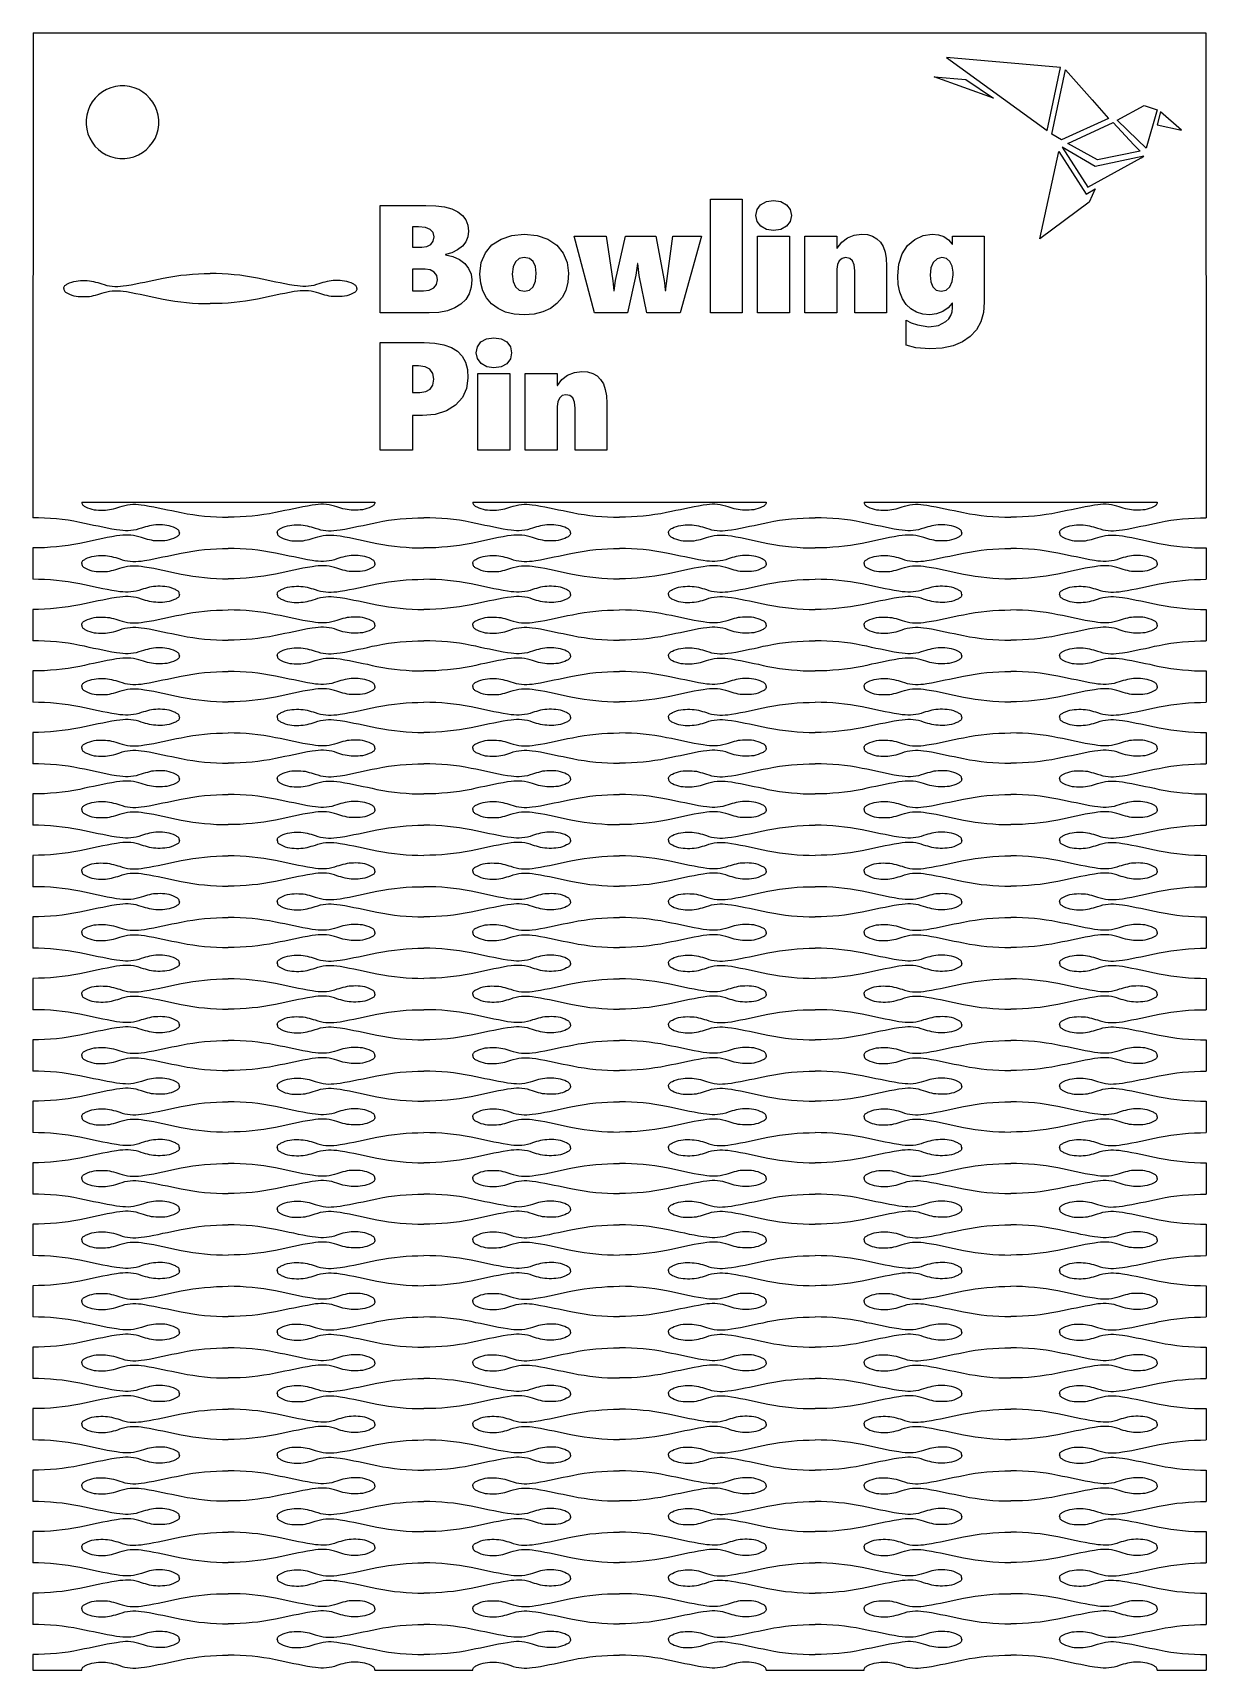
# Model space of a CAD drawing. Extents: x -53 to 53, y -73 to 73.
import ezdxf

# ---------------------------------------------------------------- set-up
doc = ezdxf.new("R2010")
doc.units = 0
doc.header["$MEASUREMENT"] = 0
doc.layers.get('0').update_dxf_attribs({"linetype": 'CONTINUOUS'})

msp = doc.modelspace()

# ---------------------------------------------------------------- linework, layer by layer
for p, q in [((-52.47, 73.23), (-52.5, 29.85)), ((-52.47, 73.23), (52.47, 73.23)), ((52.47, 73.23), (52.5, 29.85)), ((39.47, 70.13), (29.27, 71.01)), ((29.27, 71.01), (38.26, 64.47)), ((33.45, 67.38), (28.16, 69.29)), ((28.16, 69.29), (30.98, 69.05)), ((30.98, 69.05), (33.45, 67.38)), ((38.26, 64.47), (39.47, 70.13)), ((38.67, 64.17), (39.92, 69.9)), ((39.92, 69.9), (42.3, 67.23)), ((-46.91, 67.38), (-47.17, 67.04)), ((-46.61, 67.68), (-46.91, 67.38)), ((-46.27, 67.94), (-46.61, 67.68)), ((-45.9, 68.15), (-46.27, 67.94)), ((-45.5, 68.31), (-45.9, 68.15)), ((-45.09, 68.42), (-45.5, 68.31)), ((-44.67, 68.47), (-45.09, 68.42)), ((-44.25, 68.47), (-44.67, 68.47)), ((-43.83, 68.41), (-44.25, 68.47)), ((-43.42, 68.3), (-43.83, 68.41)), ((-43.02, 68.14), (-43.42, 68.3)), ((-42.66, 67.92), (-43.02, 68.14)), ((-42.32, 67.66), (-42.66, 67.92)), ((-42.02, 67.36), (-42.32, 67.66)), ((-47.55, 66.28), (-47.66, 65.87)), ((-47.38, 66.68), (-47.55, 66.28)), ((-47.17, 67.04), (-47.38, 66.68)), ((-41.76, 67.02), (-42.02, 67.36)), ((-41.55, 66.65), (-41.76, 67.02)), ((-41.39, 66.26), (-41.55, 66.65)), ((-41.28, 65.85), (-41.39, 66.26)), ((42.3, 67.23), (43.76, 65.57)), ((44.53, 65.42), (46.95, 66.72)), ((46.95, 66.72), (48.12, 66.34)), ((48.12, 66.34), (47.13, 62.89)), ((48.42, 66.15), (48.12, 64.98)), ((50.27, 64.52), (48.42, 66.15)), ((-47.66, 65.87), (-47.72, 65.45)), ((-47.72, 65.45), (-47.72, 65.03)), ((-47.72, 65.03), (-47.66, 64.61)), ((-47.66, 64.61), (-47.56, 64.2)), ((-41.4, 64.17), (-41.29, 64.58)), ((-41.29, 64.58), (-41.23, 65)), ((-41.23, 65.43), (-41.28, 65.85)), ((-41.23, 65), (-41.23, 65.43)), ((43.76, 65.57), (39.56, 63.65)), ((40.11, 63.32), (44.17, 65.2)), ((44.17, 65.2), (46.02, 63.2)), ((46.36, 63.64), (44.53, 65.42)), ((48.12, 64.98), (50.27, 64.52)), ((-47.56, 64.2), (-47.39, 63.8)), ((-47.39, 63.8), (-47.18, 63.43)), ((-47.18, 63.43), (-46.93, 63.09)), ((-46.93, 63.09), (-46.63, 62.79)), ((-42.34, 62.77), (-42.04, 63.07)), ((-42.04, 63.07), (-41.78, 63.41)), ((-41.78, 63.41), (-41.56, 63.78)), ((-41.56, 63.78), (-41.4, 64.17)), ((39.56, 63.65), (38.67, 64.17)), ((42.57, 61.25), (39.6, 63)), ((39.6, 63), (41.9, 59.43)), ((42.76, 61.86), (40.11, 63.32)), ((46.02, 63.2), (46.6, 62.64)), ((47.13, 62.89), (46.36, 63.64)), ((-46.63, 62.79), (-46.29, 62.53)), ((-46.29, 62.53), (-45.92, 62.32)), ((-45.92, 62.32), (-45.53, 62.15)), ((-45.53, 62.15), (-45.12, 62.04)), ((-45.12, 62.04), (-44.7, 61.98)), ((-44.7, 61.98), (-44.27, 61.98)), ((-44.27, 61.98), (-43.85, 62.04)), ((-43.85, 62.04), (-43.44, 62.14)), ((-43.44, 62.14), (-43.05, 62.31)), ((-43.05, 62.31), (-42.68, 62.52)), ((-42.68, 62.52), (-42.34, 62.77)), ((37.61, 54.81), (39.32, 62.62)), ((39.32, 62.62), (41.74, 58.79)), ((41.9, 59.43), (46.67, 62.04)), ((46.92, 62.19), (42.57, 61.25)), ((46.6, 62.64), (42.76, 61.86)), ((46.67, 62.04), (46.92, 62.19)), ((41.74, 58.79), (42.56, 59.27)), ((42.56, 59.27), (42.01, 58.06)), ((-21.42, 48.18), (-21.42, 57.79)), ((-21.42, 57.79), (-17.33, 57.79)), ((-17.33, 57.79), (-16.43, 57.76)), ((-16.43, 57.76), (-15.66, 57.65)), ((-15.66, 57.65), (-15, 57.47)), ((-15, 57.47), (-14.46, 57.21)), ((-14.46, 57.21), (-14.04, 56.88)), ((8.13, 48.18), (8.13, 58.34)), ((8.13, 58.34), (10.98, 58.34)), ((10.98, 58.34), (10.98, 48.18)), ((12.2, 56.89), (12.31, 57.43)), ((12.31, 57.43), (12.63, 57.85)), ((12.63, 57.85), (13.14, 58.12)), ((13.14, 58.12), (13.79, 58.22)), ((13.79, 58.22), (14.44, 58.12)), ((14.44, 58.12), (14.95, 57.85)), ((14.95, 57.85), (15.27, 57.43)), ((15.27, 57.43), (15.38, 56.89)), ((42.01, 58.06), (37.61, 54.81)), ((-17.98, 55.86), (-18.52, 55.86)), ((-18.52, 55.86), (-18.52, 54.04)), ((-17.37, 55.8), (-17.98, 55.86)), ((-16.93, 55.63), (-17.37, 55.8)), ((-14.04, 56.88), (-13.74, 56.48)), ((-13.74, 56.48), (-13.56, 56.01)), ((-13.56, 56.01), (-13.5, 55.47)), ((12.31, 56.36), (12.2, 56.89)), ((12.64, 55.93), (12.31, 56.36)), ((13.15, 55.64), (12.64, 55.93)), ((14.95, 55.92), (14.44, 55.63)), ((15.27, 56.35), (14.95, 55.92)), ((15.38, 56.89), (15.27, 56.35)), ((-17.24, 54.1), (-16.89, 54.3)), ((-16.67, 55.35), (-16.93, 55.63)), ((-16.89, 54.3), (-16.66, 54.59)), ((-16.58, 54.96), (-16.67, 55.35)), ((-16.66, 54.59), (-16.58, 54.96)), ((-13.74, 54.54), (-14.05, 54.15)), ((-13.56, 54.98), (-13.74, 54.54)), ((-13.5, 55.47), (-13.56, 54.98)), ((-12, 53.55), (-11.41, 54.26)), ((-11.41, 54.26), (-10.6, 54.78)), ((-10.6, 54.78), (-9.63, 55.1)), ((-9.63, 55.1), (-8.52, 55.21)), ((-8.52, 55.21), (-7.38, 55.1)), ((-7.38, 55.1), (-6.4, 54.76)), ((-6.4, 54.76), (-5.61, 54.23)), ((-5.61, 54.23), (-5.03, 53.51)), ((-2.25, 48.18), (-4.07, 55.04)), ((-4.07, 55.04), (-1.2, 55.04)), ((-1.2, 55.04), (-0.61, 51.05)), ((-0.35, 51.07), (0.53, 55.04)), ((0.53, 55.04), (3.25, 55.04)), ((3.25, 55.04), (4.01, 51.07)), ((4.16, 50.36), (4.77, 55.04)), ((4.77, 55.04), (7.34, 55.04)), ((7.34, 55.04), (5.42, 48.18)), ((12.36, 48.18), (12.36, 55.04)), ((12.36, 55.04), (15.22, 55.04)), ((13.79, 55.54), (13.15, 55.64)), ((14.44, 55.63), (13.79, 55.54)), ((15.22, 55.04), (15.22, 48.18)), ((16.59, 48.18), (16.59, 55.04)), ((16.59, 55.04), (19.45, 55.04)), ((19.45, 55.04), (19.45, 53.97)), ((19.48, 53.97), (19.88, 54.49)), ((19.88, 54.49), (20.39, 54.89)), ((20.39, 54.89), (21, 55.13)), ((21, 55.13), (21.65, 55.21)), ((21.65, 55.21), (22.18, 55.17)), ((22.18, 55.17), (22.63, 55.03)), ((22.63, 55.03), (23.02, 54.81)), ((23.02, 54.81), (23.34, 54.5)), ((23.34, 54.5), (23.59, 54.1)), ((25.29, 53.44), (25.77, 54.19)), ((25.77, 54.19), (26.41, 54.75)), ((26.41, 54.75), (27.17, 55.1)), ((27.17, 55.1), (27.99, 55.21)), ((27.99, 55.21), (28.55, 55.16)), ((28.55, 55.16), (29.03, 54.99)), ((29.03, 54.99), (29.43, 54.72)), ((29.43, 54.72), (29.76, 54.33)), ((29.76, 54.33), (29.79, 54.33)), ((29.79, 54.33), (29.79, 55.04)), ((29.79, 55.04), (32.63, 55.04)), ((32.63, 55.04), (32.63, 49.13)), ((-18.52, 54.04), (-17.68, 54.04)), ((-17.68, 54.04), (-17.24, 54.1)), ((-15, 53.54), (-15.56, 53.38)), ((-15.56, 53.38), (-15.56, 53.35)), ((-15.56, 53.35), (-14.91, 53.21)), ((-14.48, 53.81), (-15, 53.54)), ((-14.91, 53.21), (-14.33, 52.95)), ((-14.05, 54.15), (-14.48, 53.81)), ((-14.33, 52.95), (-13.85, 52.58)), ((-12.37, 52.67), (-12, 53.55)), ((-9.32, 52.75), (-9.52, 52.29)), ((-8.99, 53.03), (-9.32, 52.75)), ((-8.52, 53.12), (-8.99, 53.03)), ((-8.05, 53.03), (-8.52, 53.12)), ((-7.71, 52.77), (-8.05, 53.03)), ((-7.51, 52.33), (-7.71, 52.77)), ((-5.03, 53.51), (-4.67, 52.67)), ((19.45, 53.97), (19.48, 53.97)), ((19.66, 52.83), (19.5, 52.5)), ((19.91, 53.05), (19.66, 52.83)), ((20.23, 53.12), (19.91, 53.05)), ((20.6, 53.05), (20.23, 53.12)), ((20.85, 52.84), (20.6, 53.05)), ((21, 52.47), (20.85, 52.84)), ((23.59, 54.1), (23.76, 53.61)), ((23.76, 53.61), (23.87, 53.03)), ((23.87, 53.03), (23.9, 52.37)), ((24.99, 52.52), (25.29, 53.44)), ((28.41, 53.01), (28.07, 52.69)), ((28.85, 53.12), (28.41, 53.01)), ((29.25, 53.03), (28.85, 53.12)), ((29.57, 52.76), (29.25, 53.03)), ((29.77, 52.35), (29.57, 52.76)), ((-41.26, 51.19), (-40.83, 51.28)), ((-40.83, 51.28), (-40.31, 51.38)), ((-40.31, 51.38), (-39.78, 51.46)), ((-39.78, 51.46), (-39.26, 51.54)), ((-39.26, 51.54), (-38.73, 51.59)), ((-38.73, 51.59), (-38.21, 51.64)), ((-38.21, 51.64), (-37.68, 51.67)), ((-37.68, 51.67), (-37.15, 51.69)), ((-37.15, 51.69), (-36.61, 51.7)), ((-36.08, 51.69), (-36.61, 51.7)), ((-35.55, 51.67), (-36.08, 51.69)), ((-35.02, 51.64), (-35.55, 51.67)), ((-34.49, 51.59), (-35.02, 51.64)), ((-33.97, 51.54), (-34.49, 51.59)), ((-33.45, 51.46), (-33.97, 51.54)), ((-32.92, 51.38), (-33.45, 51.46)), ((-32.4, 51.28), (-32.92, 51.38)), ((-31.97, 51.19), (-32.4, 51.28)), ((-17.38, 52.09), (-18.52, 52.09)), ((-18.52, 52.09), (-18.52, 50.13)), ((-16.93, 52.03), (-17.38, 52.09)), ((-16.58, 51.82), (-16.93, 52.03)), ((-16.35, 51.52), (-16.58, 51.82)), ((-16.28, 51.14), (-16.35, 51.52)), ((-13.85, 52.58), (-13.5, 52.14)), ((-13.5, 52.14), (-13.27, 51.64)), ((-13.27, 51.64), (-13.2, 51.13)), ((-12.49, 51.65), (-12.37, 52.67)), ((-12.42, 50.84), (-12.49, 51.65)), ((-9.52, 52.29), (-9.59, 51.65)), ((-9.59, 51.65), (-9.52, 50.97)), ((-7.45, 51.72), (-7.51, 52.33)), ((-7.51, 51.01), (-7.45, 51.72)), ((-4.67, 52.67), (-4.55, 51.73)), ((-4.55, 51.73), (-4.61, 50.91)), ((1.45, 51.56), (0.71, 48.18)), ((1.6, 52.58), (1.45, 51.56)), ((1.64, 52.58), (1.6, 52.58)), ((1.77, 51.52), (1.64, 52.58)), ((2.45, 48.18), (1.77, 51.52)), ((19.5, 52.5), (19.45, 52.09)), ((19.45, 52.09), (19.45, 48.18)), ((21.05, 51.92), (21, 52.47)), ((21.05, 48.18), (21.05, 51.92)), ((23.9, 52.37), (23.9, 48.18)), ((24.89, 51.48), (24.99, 52.52)), ((24.94, 50.71), (24.89, 51.48)), ((27.86, 52.19), (27.79, 51.54)), ((27.79, 51.54), (27.85, 50.95)), ((28.07, 52.69), (27.86, 52.19)), ((29.84, 51.8), (29.77, 52.35)), ((29.77, 50.97), (29.84, 51.57)), ((29.84, 51.57), (29.84, 51.8)), ((-49.73, 50.35), (-49.72, 50.43)), ((-49.73, 50.35), (-49.72, 50.26)), ((-49.72, 50.43), (-49.7, 50.51)), ((-49.72, 50.26), (-49.7, 50.19)), ((-49.7, 50.51), (-49.67, 50.57)), ((-49.7, 50.19), (-49.67, 50.13)), ((-49.67, 50.57), (-49.63, 50.62)), ((-49.67, 50.13), (-49.63, 50.08)), ((-49.63, 50.62), (-49.57, 50.66)), ((-49.63, 50.08), (-49.57, 50.03)), ((-49.57, 50.66), (-49.52, 50.69)), ((-49.57, 50.03), (-49.51, 50)), ((-49.52, 50.69), (-49.45, 50.73)), ((-49.51, 50), (-49.45, 49.96)), ((-49.45, 50.73), (-49.38, 50.76)), ((-49.45, 49.96), (-49.38, 49.93)), ((-49.38, 50.76), (-49.21, 50.85)), ((-49.38, 49.93), (-49.21, 49.84)), ((-49.21, 50.85), (-49.01, 50.92)), ((-49.21, 49.84), (-49.01, 49.77)), ((-49.01, 50.92), (-48.82, 50.98)), ((-48.82, 50.98), (-48.62, 51.02)), ((-48.62, 51.02), (-48.43, 51.05)), ((-48.43, 51.05), (-48.23, 51.06)), ((-48.23, 51.06), (-48.02, 51.07)), ((-48.02, 51.07), (-47.81, 51.07)), ((-47.81, 51.07), (-47.62, 51.06)), ((-47.62, 51.06), (-47.42, 51.04)), ((-47.42, 51.04), (-47.24, 51.01)), ((-47.24, 51.01), (-47.05, 50.98)), ((-47.05, 50.98), (-46.87, 50.93)), ((-46.87, 50.93), (-46.69, 50.88)), ((-46.87, 49.76), (-46.69, 49.81)), ((-46.69, 50.88), (-46.51, 50.83)), ((-46.69, 49.81), (-46.51, 49.87)), ((-46.51, 50.83), (-46.33, 50.77)), ((-46.51, 49.87), (-46.33, 49.93)), ((-46.33, 50.77), (-46.12, 50.7)), ((-46.33, 49.93), (-46.12, 50)), ((-46.12, 50.7), (-45.87, 50.63)), ((-46.12, 50), (-45.87, 50.06)), ((-45.87, 50.63), (-45.63, 50.58)), ((-45.87, 50.06), (-45.63, 50.11)), ((-45.63, 50.58), (-45.39, 50.55)), ((-45.63, 50.11), (-45.39, 50.14)), ((-45.39, 50.55), (-45.15, 50.54)), ((-45.39, 50.14), (-45.15, 50.15)), ((-45.15, 50.54), (-44.9, 50.54)), ((-45.15, 50.15), (-44.9, 50.15)), ((-44.9, 50.54), (-44.66, 50.55)), ((-44.9, 50.15), (-44.66, 50.14)), ((-44.66, 50.55), (-44.41, 50.58)), ((-44.66, 50.14), (-44.41, 50.11)), ((-44.41, 50.58), (-44.11, 50.62)), ((-44.41, 50.11), (-44.11, 50.07)), ((-44.11, 50.62), (-43.7, 50.69)), ((-44.11, 50.07), (-43.7, 50)), ((-43.7, 50.69), (-43.29, 50.77)), ((-43.7, 50), (-43.29, 49.92)), ((-43.29, 50.77), (-42.88, 50.85)), ((-43.29, 49.92), (-42.88, 49.84)), ((-42.88, 50.85), (-42.47, 50.93)), ((-42.88, 49.84), (-42.47, 49.76)), ((-42.47, 50.93), (-42.07, 51.02)), ((-42.07, 51.02), (-41.66, 51.11)), ((-41.66, 51.11), (-41.26, 51.19)), ((-31.56, 51.11), (-31.97, 51.19)), ((-31.16, 51.02), (-31.56, 51.11)), ((-30.75, 50.93), (-31.16, 51.02)), ((-30.35, 50.85), (-30.75, 50.93)), ((-30.35, 49.84), (-30.75, 49.76)), ((-29.94, 50.77), (-30.35, 50.85)), ((-29.94, 49.92), (-30.35, 49.84)), ((-29.53, 50.69), (-29.94, 50.77)), ((-29.53, 50), (-29.94, 49.92)), ((-29.12, 50.62), (-29.53, 50.69)), ((-29.12, 50.07), (-29.53, 50)), ((-28.82, 50.58), (-29.12, 50.62)), ((-28.82, 50.11), (-29.12, 50.07)), ((-28.57, 50.55), (-28.82, 50.58)), ((-28.57, 50.14), (-28.82, 50.11)), ((-28.32, 50.54), (-28.57, 50.55)), ((-28.32, 50.15), (-28.57, 50.14)), ((-28.08, 50.54), (-28.32, 50.54)), ((-28.08, 50.15), (-28.32, 50.15)), ((-27.84, 50.55), (-28.08, 50.54)), ((-27.84, 50.14), (-28.08, 50.15)), ((-27.6, 50.58), (-27.84, 50.55)), ((-27.6, 50.11), (-27.84, 50.14)), ((-27.36, 50.63), (-27.6, 50.58)), ((-27.36, 50.06), (-27.6, 50.11)), ((-27.11, 50.7), (-27.36, 50.63)), ((-27.11, 50), (-27.36, 50.06)), ((-26.9, 50.77), (-27.11, 50.7)), ((-26.9, 49.93), (-27.11, 50)), ((-26.72, 50.83), (-26.9, 50.77)), ((-26.72, 49.87), (-26.9, 49.93)), ((-26.54, 50.88), (-26.72, 50.83)), ((-26.54, 49.81), (-26.72, 49.87)), ((-26.36, 50.93), (-26.54, 50.88)), ((-26.36, 49.76), (-26.54, 49.81)), ((-26.17, 50.98), (-26.36, 50.93)), ((-25.99, 51.01), (-26.17, 50.98)), ((-25.8, 51.04), (-25.99, 51.01)), ((-25.61, 51.06), (-25.8, 51.04)), ((-25.41, 51.07), (-25.61, 51.06)), ((-25.21, 51.07), (-25.41, 51.07)), ((-25, 51.06), (-25.21, 51.07)), ((-24.8, 51.05), (-25, 51.06)), ((-24.6, 51.02), (-24.8, 51.05)), ((-24.41, 50.98), (-24.6, 51.02)), ((-24.21, 50.92), (-24.41, 50.98)), ((-24.02, 50.85), (-24.21, 50.92)), ((-24.02, 49.84), (-24.21, 49.77)), ((-23.84, 50.76), (-24.02, 50.85)), ((-23.84, 49.93), (-24.02, 49.84)), ((-23.78, 50.73), (-23.84, 50.76)), ((-23.78, 49.96), (-23.84, 49.93)), ((-23.71, 50.69), (-23.78, 50.73)), ((-23.71, 50), (-23.78, 49.96)), ((-23.65, 50.66), (-23.71, 50.69)), ((-23.65, 50.03), (-23.71, 50)), ((-23.6, 50.62), (-23.65, 50.66)), ((-23.6, 50.08), (-23.65, 50.03)), ((-23.56, 50.57), (-23.6, 50.62)), ((-23.56, 50.13), (-23.6, 50.08)), ((-23.52, 50.51), (-23.56, 50.57)), ((-23.52, 50.19), (-23.56, 50.13)), ((-23.5, 50.43), (-23.52, 50.51)), ((-23.5, 50.26), (-23.52, 50.19)), ((-23.5, 50.35), (-23.5, 50.43)), ((-23.5, 50.35), (-23.5, 50.26)), ((-18.52, 50.13), (-17.55, 50.13)), ((-17.55, 50.13), (-17.02, 50.2)), ((-17.02, 50.2), (-16.62, 50.4)), ((-16.62, 50.4), (-16.36, 50.72)), ((-16.36, 50.72), (-16.28, 51.14)), ((-13.45, 49.87), (-13.76, 49.37)), ((-13.26, 50.46), (-13.45, 49.87)), ((-13.2, 51.13), (-13.26, 50.46)), ((-12.23, 50.13), (-12.42, 50.84)), ((-11.9, 49.51), (-12.23, 50.13)), ((-9.52, 50.97), (-9.32, 50.49)), ((-9.32, 50.49), (-8.98, 50.2)), ((-8.98, 50.2), (-8.51, 50.1)), ((-8.51, 50.1), (-8.04, 50.2)), ((-8.04, 50.2), (-7.71, 50.5)), ((-7.71, 50.5), (-7.51, 51.01)), ((-4.81, 50.18), (-5.14, 49.54)), ((-4.61, 50.91), (-4.81, 50.18)), ((-0.61, 51.05), (-0.51, 50.15)), ((-0.51, 50.15), (-0.47, 50.15)), ((-0.47, 50.15), (-0.35, 51.07)), ((4.01, 51.07), (4.07, 50.6)), ((4.07, 50.6), (4.1, 50.17)), ((4.1, 50.17), (4.14, 50.17)), ((4.14, 50.17), (4.16, 50.36)), ((25.08, 50.03), (24.94, 50.71)), ((25.32, 49.44), (25.08, 50.03)), ((27.85, 50.95), (28.03, 50.49)), ((28.03, 50.49), (28.34, 50.2)), ((28.34, 50.2), (28.79, 50.1)), ((28.79, 50.1), (29.23, 50.2)), ((29.23, 50.2), (29.56, 50.5)), ((29.56, 50.5), (29.77, 50.97)), ((-49.01, 49.77), (-48.82, 49.71)), ((-48.82, 49.71), (-48.62, 49.67)), ((-48.62, 49.67), (-48.43, 49.65)), ((-48.43, 49.65), (-48.22, 49.63)), ((-48.22, 49.63), (-48.02, 49.63)), ((-48.02, 49.63), (-47.81, 49.63)), ((-47.81, 49.63), (-47.62, 49.63)), ((-47.62, 49.63), (-47.42, 49.65)), ((-47.42, 49.65), (-47.24, 49.68)), ((-47.24, 49.68), (-47.05, 49.72)), ((-47.05, 49.72), (-46.87, 49.76)), ((-42.47, 49.76), (-42.07, 49.67)), ((-42.07, 49.67), (-41.66, 49.58)), ((-41.66, 49.58), (-41.26, 49.5)), ((-41.26, 49.5), (-40.83, 49.41)), ((-40.83, 49.41), (-40.31, 49.31)), ((-40.31, 49.31), (-39.78, 49.23)), ((-39.78, 49.23), (-39.26, 49.16)), ((-39.26, 49.16), (-38.73, 49.1)), ((-38.73, 49.1), (-38.21, 49.05)), ((-38.21, 49.05), (-37.68, 49.02)), ((-37.68, 49.02), (-37.15, 49)), ((-37.15, 49), (-36.61, 49)), ((-36.08, 49), (-36.61, 49)), ((-35.55, 49.02), (-36.08, 49)), ((-35.02, 49.05), (-35.55, 49.02)), ((-34.49, 49.1), (-35.02, 49.05)), ((-33.97, 49.16), (-34.49, 49.1)), ((-33.45, 49.23), (-33.97, 49.16)), ((-32.92, 49.31), (-33.45, 49.23)), ((-32.4, 49.41), (-32.92, 49.31)), ((-31.97, 49.5), (-32.4, 49.41)), ((-31.57, 49.58), (-31.97, 49.5)), ((-31.16, 49.67), (-31.57, 49.58)), ((-30.75, 49.76), (-31.16, 49.67)), ((-26.17, 49.72), (-26.36, 49.76)), ((-25.99, 49.68), (-26.17, 49.72)), ((-25.8, 49.65), (-25.99, 49.68)), ((-25.61, 49.63), (-25.8, 49.65)), ((-25.41, 49.63), (-25.61, 49.63)), ((-25.21, 49.63), (-25.41, 49.63)), ((-25, 49.63), (-25.21, 49.63)), ((-24.8, 49.65), (-25, 49.63)), ((-24.6, 49.67), (-24.8, 49.65)), ((-24.41, 49.71), (-24.6, 49.67)), ((-24.21, 49.77), (-24.41, 49.71)), ((-15.4, 48.37), (-16.16, 48.22)), ((-14.74, 48.61), (-15.4, 48.37)), ((-14.19, 48.94), (-14.74, 48.61)), ((-13.76, 49.37), (-14.19, 48.94)), ((-11.45, 48.98), (-11.9, 49.51)), ((-10.87, 48.55), (-11.45, 48.98)), ((-10.2, 48.25), (-10.87, 48.55)), ((-6.17, 48.57), (-6.86, 48.26)), ((-5.6, 49), (-6.17, 48.57)), ((-5.14, 49.54), (-5.6, 49)), ((25.66, 48.93), (25.32, 49.44)), ((26.08, 48.53), (25.66, 48.93)), ((26.57, 48.24), (26.08, 48.53)), ((29.4, 48.62), (28.92, 48.29)), ((29.76, 49.04), (29.4, 48.62)), ((29.79, 49.04), (29.76, 49.04)), ((29.76, 48.26), (29.79, 48.62)), ((29.79, 48.62), (29.79, 49.04)), ((32.63, 49.13), (32.56, 48.2)), ((-17.03, 48.18), (-21.42, 48.18)), ((-16.16, 48.22), (-17.03, 48.18)), ((-9.42, 48.07), (-10.2, 48.25)), ((-8.53, 48.01), (-9.42, 48.07)), ((-7.64, 48.07), (-8.53, 48.01)), ((-6.86, 48.26), (-7.64, 48.07)), ((0.71, 48.18), (-2.25, 48.18)), ((5.42, 48.18), (2.45, 48.18)), ((10.98, 48.18), (8.13, 48.18)), ((15.22, 48.18), (12.36, 48.18)), ((19.45, 48.18), (16.59, 48.18)), ((23.9, 48.18), (21.05, 48.18)), ((25.65, 45.28), (25.65, 47.52)), ((25.65, 47.52), (26.11, 47.28)), ((26.11, 47.28), (26.65, 47.09)), ((27.13, 48.07), (26.57, 48.24)), ((26.65, 47.09), (27.68, 46.93)), ((27.76, 48.01), (27.13, 48.07)), ((27.68, 46.93), (28.54, 47.04)), ((28.36, 48.08), (27.76, 48.01)), ((28.92, 48.29), (28.36, 48.08)), ((28.54, 47.04), (29.21, 47.39)), ((29.21, 47.39), (29.47, 47.64)), ((29.47, 47.64), (29.65, 47.93)), ((29.65, 47.93), (29.76, 48.26)), ((32.32, 47.38), (31.94, 46.66)), ((32.56, 48.2), (32.32, 47.38)), ((-21.42, 35.9), (-21.42, 45.51)), ((-21.42, 45.51), (-17.47, 45.51)), ((-17.47, 45.51), (-16.52, 45.46)), ((-16.52, 45.46), (-15.71, 45.32)), ((-12.72, 45.15), (-12.4, 45.57)), ((-12.4, 45.57), (-11.89, 45.84)), ((-11.89, 45.84), (-11.24, 45.94)), ((-11.24, 45.94), (-10.59, 45.84)), ((-10.59, 45.84), (-10.08, 45.57)), ((-10.08, 45.57), (-9.76, 45.15)), ((30.7, 45.57), (29.86, 45.23)), ((31.39, 46.05), (30.7, 45.57)), ((31.94, 46.66), (31.39, 46.05)), ((-15.71, 45.32), (-15.04, 45.08)), ((-15.04, 45.08), (-14.5, 44.74)), ((-14.5, 44.74), (-14.09, 44.3)), ((-14.09, 44.3), (-13.79, 43.76)), ((-12.83, 44.61), (-12.72, 45.15)), ((-12.72, 44.08), (-12.83, 44.61)), ((-12.39, 43.65), (-12.72, 44.08)), ((-9.76, 44.07), (-10.08, 43.63)), ((-9.76, 45.15), (-9.65, 44.61)), ((-9.65, 44.61), (-9.76, 44.07)), ((26.51, 45.05), (25.65, 45.28)), ((27.76, 44.95), (26.51, 45.05)), ((28.88, 45.02), (27.76, 44.95)), ((29.86, 45.23), (28.88, 45.02)), ((-17.97, 43.43), (-18.52, 43.43)), ((-18.52, 43.43), (-18.52, 41.06)), ((-17.39, 43.36), (-17.97, 43.43)), ((-16.96, 43.13), (-17.39, 43.36)), ((-16.71, 42.76), (-16.96, 43.13)), ((-16.62, 42.24), (-16.71, 42.76)), ((-13.79, 43.76), (-13.61, 43.1)), ((-13.61, 43.1), (-13.56, 42.34)), ((-12.67, 35.9), (-12.67, 42.76)), ((-12.67, 42.76), (-9.81, 42.76)), ((-11.88, 43.36), (-12.39, 43.65)), ((-11.24, 43.26), (-11.88, 43.36)), ((-10.59, 43.35), (-11.24, 43.26)), ((-10.08, 43.63), (-10.59, 43.35)), ((-9.81, 42.76), (-9.81, 35.9)), ((-8.44, 35.9), (-8.44, 42.76)), ((-8.44, 42.76), (-5.58, 42.76)), ((-5.58, 42.76), (-5.58, 41.69)), ((-5.15, 42.21), (-4.64, 42.61)), ((-4.64, 42.61), (-4.03, 42.85)), ((-4.03, 42.85), (-3.38, 42.93)), ((-3.38, 42.93), (-2.85, 42.89)), ((-2.85, 42.89), (-2.4, 42.75)), ((-2.4, 42.75), (-2.01, 42.53)), ((-2.01, 42.53), (-1.69, 42.22)), ((-18.52, 41.06), (-17.87, 41.06)), ((-17.87, 41.06), (-17.32, 41.13)), ((-17.32, 41.13), (-16.93, 41.35)), ((-16.93, 41.35), (-16.7, 41.72)), ((-16.7, 41.72), (-16.62, 42.24)), ((-13.68, 41.41), (-14.06, 40.59)), ((-13.56, 42.34), (-13.68, 41.41)), ((-5.58, 41.69), (-5.55, 41.69)), ((-5.55, 41.69), (-5.15, 42.21)), ((-1.69, 42.22), (-1.44, 41.82)), ((-1.44, 41.82), (-1.27, 41.33)), ((-1.27, 41.33), (-1.16, 40.75)), ((-14.66, 39.91), (-15.48, 39.41)), ((-14.06, 40.59), (-14.66, 39.91)), ((-5.53, 40.22), (-5.58, 39.81)), ((-5.58, 39.81), (-5.58, 35.9)), ((-5.37, 40.55), (-5.53, 40.22)), ((-5.13, 40.77), (-5.37, 40.55)), ((-4.8, 40.84), (-5.13, 40.77)), ((-4.43, 40.77), (-4.8, 40.84)), ((-4.18, 40.56), (-4.43, 40.77)), ((-4.03, 40.19), (-4.18, 40.56)), ((-3.98, 39.64), (-4.03, 40.19)), ((-3.98, 35.9), (-3.98, 39.64)), ((-1.16, 40.75), (-1.13, 40.09)), ((-1.13, 40.09), (-1.13, 35.9)), ((-17.63, 38.99), (-18.52, 38.99)), ((-18.52, 38.99), (-18.52, 35.9)), ((-16.48, 39.09), (-17.63, 38.99)), ((-15.48, 39.41), (-16.48, 39.09)), ((-18.52, 35.9), (-21.42, 35.9)), ((-9.81, 35.9), (-12.67, 35.9)), ((-5.58, 35.9), (-8.44, 35.9)), ((-1.13, 35.9), (-3.98, 35.9)), ((-48.12, 31.25), (-48.11, 31.16)), ((-48.12, 31.25), (-21.88, 31.25)), ((-48.11, 31.16), (-48.09, 31.09)), ((-48.09, 31.09), (-48.06, 31.03)), ((-48.06, 31.03), (-48.01, 30.98)), ((-48.01, 30.98), (-47.96, 30.94)), ((-47.96, 30.94), (-47.9, 30.9)), ((-47.9, 30.9), (-47.84, 30.86)), ((-47.84, 30.86), (-47.77, 30.83)), ((-47.77, 30.83), (-47.6, 30.75)), ((-45.08, 30.71), (-44.9, 30.77)), ((-44.9, 30.77), (-44.71, 30.83)), ((-44.71, 30.83), (-44.5, 30.9)), ((-44.5, 30.9), (-44.26, 30.96)), ((-44.26, 30.96), (-44.01, 31.01)), ((-44.01, 31.01), (-43.77, 31.04)), ((-43.77, 31.04), (-43.53, 31.05)), ((-43.53, 31.05), (-43.29, 31.05)), ((-43.29, 31.05), (-43.05, 31.04)), ((-43.05, 31.04), (-42.8, 31.01)), ((-42.8, 31.01), (-42.49, 30.97)), ((-42.49, 30.97), (-42.08, 30.9)), ((-42.08, 30.9), (-41.67, 30.83)), ((-41.67, 30.83), (-41.27, 30.74)), ((-28.33, 30.83), (-28.73, 30.74)), ((-27.92, 30.9), (-28.33, 30.83)), ((-27.51, 30.97), (-27.92, 30.9)), ((-27.2, 31.01), (-27.51, 30.97)), ((-26.95, 31.04), (-27.2, 31.01)), ((-26.71, 31.05), (-26.95, 31.04)), ((-26.47, 31.05), (-26.71, 31.05)), ((-26.23, 31.04), (-26.47, 31.05)), ((-25.98, 31.01), (-26.23, 31.04)), ((-25.74, 30.96), (-25.98, 31.01)), ((-25.5, 30.9), (-25.74, 30.96)), ((-25.28, 30.83), (-25.5, 30.9)), ((-25.1, 30.77), (-25.28, 30.83)), ((-24.92, 30.71), (-25.1, 30.77)), ((-22.23, 30.83), (-22.4, 30.75)), ((-22.16, 30.86), (-22.23, 30.83)), ((-22.1, 30.9), (-22.16, 30.86)), ((-22.04, 30.94), (-22.1, 30.9)), ((-21.99, 30.98), (-22.04, 30.94)), ((-21.94, 31.03), (-21.99, 30.98)), ((-21.91, 31.09), (-21.94, 31.03)), ((-21.89, 31.16), (-21.91, 31.09)), ((-21.88, 31.25), (-21.89, 31.16)), ((-13.12, 31.25), (-13.11, 31.16)), ((-13.12, 31.25), (13.12, 31.25)), ((-13.11, 31.16), (-13.09, 31.09)), ((-13.09, 31.09), (-13.06, 31.03)), ((-13.06, 31.03), (-13.01, 30.98)), ((-13.01, 30.98), (-12.96, 30.94)), ((-12.96, 30.94), (-12.9, 30.9)), ((-12.9, 30.9), (-12.84, 30.86)), ((-12.84, 30.86), (-12.77, 30.83)), ((-12.77, 30.83), (-12.6, 30.75)), ((-10.08, 30.71), (-9.9, 30.77)), ((-9.9, 30.77), (-9.71, 30.83)), ((-9.71, 30.83), (-9.5, 30.9)), ((-9.5, 30.9), (-9.26, 30.96)), ((-9.26, 30.96), (-9.01, 31.01)), ((-9.01, 31.01), (-8.77, 31.04)), ((-8.77, 31.04), (-8.53, 31.05)), ((-8.53, 31.05), (-8.29, 31.05)), ((-8.29, 31.05), (-8.05, 31.04)), ((-8.05, 31.04), (-7.8, 31.01)), ((-7.8, 31.01), (-7.49, 30.97)), ((-7.49, 30.97), (-7.08, 30.9)), ((-7.08, 30.9), (-6.67, 30.83)), ((-6.67, 30.83), (-6.27, 30.74)), ((6.67, 30.83), (6.27, 30.74)), ((7.08, 30.9), (6.67, 30.83)), ((7.49, 30.97), (7.08, 30.9)), ((7.8, 31.01), (7.49, 30.97)), ((8.05, 31.04), (7.8, 31.01)), ((8.29, 31.05), (8.05, 31.04)), ((8.53, 31.05), (8.29, 31.05)), ((8.77, 31.04), (8.53, 31.05)), ((9.02, 31.01), (8.77, 31.04)), ((9.26, 30.96), (9.02, 31.01)), ((9.5, 30.9), (9.26, 30.96)), ((9.72, 30.83), (9.5, 30.9)), ((9.9, 30.77), (9.72, 30.83)), ((10.08, 30.71), (9.9, 30.77)), ((12.77, 30.83), (12.6, 30.75)), ((12.84, 30.86), (12.77, 30.83)), ((12.9, 30.9), (12.84, 30.86)), ((12.96, 30.94), (12.9, 30.9)), ((13.01, 30.98), (12.96, 30.94)), ((13.06, 31.03), (13.01, 30.98)), ((13.09, 31.09), (13.06, 31.03)), ((13.11, 31.16), (13.09, 31.09)), ((13.12, 31.25), (13.11, 31.16)), ((21.88, 31.25), (48.12, 31.25)), ((21.88, 31.25), (21.89, 31.16)), ((21.89, 31.16), (21.91, 31.09)), ((21.91, 31.09), (21.94, 31.03)), ((21.94, 31.03), (21.99, 30.98)), ((21.99, 30.98), (22.04, 30.94)), ((22.04, 30.94), (22.1, 30.9)), ((22.1, 30.9), (22.16, 30.86)), ((22.16, 30.86), (22.23, 30.83)), ((22.23, 30.83), (22.4, 30.75)), ((24.92, 30.71), (25.1, 30.77)), ((25.1, 30.77), (25.29, 30.83)), ((25.29, 30.83), (25.5, 30.9)), ((25.5, 30.9), (25.74, 30.96)), ((25.74, 30.96), (25.98, 31.01)), ((25.98, 31.01), (26.23, 31.04)), ((26.23, 31.04), (26.47, 31.05)), ((26.47, 31.05), (26.71, 31.05)), ((26.71, 31.05), (26.95, 31.04)), ((26.95, 31.04), (27.2, 31.01)), ((27.2, 31.01), (27.51, 30.97)), ((27.51, 30.97), (27.92, 30.9)), ((27.92, 30.9), (28.33, 30.83)), ((28.33, 30.83), (28.73, 30.74)), ((41.67, 30.83), (41.27, 30.74)), ((42.08, 30.9), (41.67, 30.83)), ((42.49, 30.97), (42.08, 30.9)), ((42.8, 31.01), (42.49, 30.97)), ((43.05, 31.04), (42.8, 31.01)), ((43.29, 31.05), (43.05, 31.04)), ((43.53, 31.05), (43.29, 31.05)), ((43.77, 31.04), (43.53, 31.05)), ((44.02, 31.01), (43.77, 31.04)), ((44.26, 30.96), (44.02, 31.01)), ((44.5, 30.9), (44.26, 30.96)), ((44.72, 30.83), (44.5, 30.9)), ((44.9, 30.77), (44.72, 30.83)), ((45.08, 30.71), (44.9, 30.77)), ((47.77, 30.83), (47.6, 30.75)), ((47.84, 30.86), (47.77, 30.83)), ((47.9, 30.9), (47.84, 30.86)), ((47.96, 30.94), (47.9, 30.9)), ((48.01, 30.98), (47.96, 30.94)), ((48.06, 31.03), (48.01, 30.98)), ((48.09, 31.09), (48.06, 31.03)), ((48.11, 31.16), (48.09, 31.09)), ((48.12, 31.25), (48.11, 31.16)), ((-51.97, 29.84), (-52.5, 29.85)), ((-51.44, 29.82), (-51.97, 29.84)), ((-50.91, 29.79), (-51.44, 29.82)), ((-50.38, 29.75), (-50.91, 29.79)), ((-49.86, 29.69), (-50.38, 29.75)), ((-49.33, 29.62), (-49.86, 29.69)), ((-48.81, 29.53), (-49.33, 29.62)), ((-48.28, 29.43), (-48.81, 29.53)), ((-47.86, 29.35), (-48.28, 29.43)), ((-47.45, 29.26), (-47.86, 29.35)), ((-47.6, 30.75), (-47.4, 30.67)), ((-47.4, 30.67), (-47.21, 30.61)), ((-47.21, 30.61), (-47.01, 30.57)), ((-47.01, 30.57), (-46.81, 30.55)), ((-46.81, 30.55), (-46.61, 30.53)), ((-46.61, 30.53), (-46.41, 30.53)), ((-46.41, 30.53), (-46.2, 30.53)), ((-46.2, 30.53), (-46, 30.54)), ((-46, 30.54), (-45.81, 30.55)), ((-45.81, 30.55), (-45.62, 30.58)), ((-45.62, 30.58), (-45.44, 30.62)), ((-45.44, 30.62), (-45.26, 30.66)), ((-45.26, 30.66), (-45.08, 30.71)), ((-41.27, 30.74), (-40.86, 30.66)), ((-40.86, 30.66), (-40.45, 30.57)), ((-40.45, 30.57), (-40.05, 30.49)), ((-40.05, 30.49), (-39.64, 30.4)), ((-39.64, 30.4), (-39.22, 30.31)), ((-39.22, 30.31), (-38.69, 30.21)), ((-38.69, 30.21), (-38.17, 30.13)), ((-38.17, 30.13), (-37.64, 30.06)), ((-37.64, 30.06), (-37.12, 30)), ((-37.12, 30), (-36.59, 29.96)), ((-36.59, 29.96), (-36.06, 29.92)), ((-36.06, 29.92), (-35.53, 29.9)), ((-35.53, 29.9), (-35, 29.9)), ((-34.47, 29.9), (-35, 29.9)), ((-33.94, 29.92), (-34.47, 29.9)), ((-33.41, 29.96), (-33.94, 29.92)), ((-32.88, 30), (-33.41, 29.96)), ((-32.36, 30.06), (-32.88, 30)), ((-31.83, 30.13), (-32.36, 30.06)), ((-31.31, 30.21), (-31.83, 30.13)), ((-30.78, 30.31), (-31.31, 30.21)), ((-30.36, 30.4), (-30.78, 30.31)), ((-29.95, 30.49), (-30.36, 30.4)), ((-29.55, 30.57), (-29.95, 30.49)), ((-29.14, 30.66), (-29.55, 30.57)), ((-28.73, 30.74), (-29.14, 30.66)), ((-24.74, 30.66), (-24.92, 30.71)), ((-24.56, 30.62), (-24.74, 30.66)), ((-24.38, 30.58), (-24.56, 30.62)), ((-24.19, 30.55), (-24.38, 30.58)), ((-24, 30.54), (-24.19, 30.55)), ((-23.8, 30.53), (-24, 30.54)), ((-23.59, 30.53), (-23.8, 30.53)), ((-23.39, 30.53), (-23.59, 30.53)), ((-23.19, 30.55), (-23.39, 30.53)), ((-22.99, 30.57), (-23.19, 30.55)), ((-22.79, 30.61), (-22.99, 30.57)), ((-22.6, 30.67), (-22.79, 30.61)), ((-22.4, 30.75), (-22.6, 30.67)), ((-22.55, 29.26), (-22.14, 29.35)), ((-22.14, 29.35), (-21.72, 29.43)), ((-21.72, 29.43), (-21.19, 29.53)), ((-21.19, 29.53), (-20.67, 29.62)), ((-20.67, 29.62), (-20.14, 29.69)), ((-20.14, 29.69), (-19.62, 29.75)), ((-19.62, 29.75), (-19.09, 29.79)), ((-19.09, 29.79), (-18.56, 29.82)), ((-18.56, 29.82), (-18.03, 29.84)), ((-18.03, 29.84), (-17.5, 29.85)), ((-16.97, 29.84), (-17.5, 29.85)), ((-16.44, 29.82), (-16.97, 29.84)), ((-15.91, 29.79), (-16.44, 29.82)), ((-15.38, 29.75), (-15.91, 29.79)), ((-14.86, 29.69), (-15.38, 29.75)), ((-14.33, 29.62), (-14.86, 29.69)), ((-13.81, 29.53), (-14.33, 29.62)), ((-13.28, 29.43), (-13.81, 29.53)), ((-12.86, 29.35), (-13.28, 29.43)), ((-12.45, 29.26), (-12.86, 29.35)), ((-12.6, 30.75), (-12.4, 30.67)), ((-12.4, 30.67), (-12.21, 30.61)), ((-12.21, 30.61), (-12.01, 30.57)), ((-12.01, 30.57), (-11.81, 30.55)), ((-11.81, 30.55), (-11.61, 30.53)), ((-11.61, 30.53), (-11.41, 30.53)), ((-11.41, 30.53), (-11.2, 30.53)), ((-11.2, 30.53), (-11, 30.54)), ((-11, 30.54), (-10.81, 30.55)), ((-10.81, 30.55), (-10.62, 30.58)), ((-10.62, 30.58), (-10.44, 30.62)), ((-10.44, 30.62), (-10.26, 30.66)), ((-10.26, 30.66), (-10.08, 30.71)), ((-6.27, 30.74), (-5.86, 30.66)), ((-5.86, 30.66), (-5.45, 30.57)), ((-5.45, 30.57), (-5.05, 30.49)), ((-5.05, 30.49), (-4.64, 30.4)), ((-4.64, 30.4), (-4.22, 30.31)), ((-4.22, 30.31), (-3.69, 30.21)), ((-3.69, 30.21), (-3.17, 30.13)), ((-3.17, 30.13), (-2.64, 30.06)), ((-2.64, 30.06), (-2.12, 30)), ((-2.12, 30), (-1.59, 29.96)), ((-1.59, 29.96), (-1.06, 29.92)), ((-1.06, 29.92), (-0.53, 29.9)), ((-0.53, 29.9), (0, 29.9)), ((0.53, 29.9), (0, 29.9)), ((1.06, 29.92), (0.53, 29.9)), ((1.59, 29.96), (1.06, 29.92)), ((2.12, 30), (1.59, 29.96)), ((2.64, 30.06), (2.12, 30)), ((3.17, 30.13), (2.64, 30.06)), ((3.69, 30.21), (3.17, 30.13)), ((4.22, 30.31), (3.69, 30.21)), ((4.64, 30.4), (4.22, 30.31)), ((5.05, 30.49), (4.64, 30.4)), ((5.45, 30.57), (5.05, 30.49)), ((5.86, 30.66), (5.45, 30.57)), ((6.27, 30.74), (5.86, 30.66)), ((10.26, 30.66), (10.08, 30.71)), ((10.44, 30.62), (10.26, 30.66)), ((10.62, 30.58), (10.44, 30.62)), ((10.81, 30.55), (10.62, 30.58)), ((11, 30.54), (10.81, 30.55)), ((11.2, 30.53), (11, 30.54)), ((11.41, 30.53), (11.2, 30.53)), ((11.61, 30.53), (11.41, 30.53)), ((11.81, 30.55), (11.61, 30.53)), ((12.01, 30.57), (11.81, 30.55)), ((12.21, 30.61), (12.01, 30.57)), ((12.4, 30.67), (12.21, 30.61)), ((12.6, 30.75), (12.4, 30.67)), ((12.45, 29.26), (12.86, 29.35)), ((12.86, 29.35), (13.28, 29.43)), ((13.28, 29.43), (13.81, 29.53)), ((13.81, 29.53), (14.33, 29.62)), ((14.33, 29.62), (14.86, 29.69)), ((14.86, 29.69), (15.38, 29.75)), ((15.38, 29.75), (15.91, 29.79)), ((15.91, 29.79), (16.44, 29.82)), ((16.44, 29.82), (16.97, 29.84)), ((16.97, 29.84), (17.5, 29.85)), ((18.03, 29.84), (17.5, 29.85)), ((18.56, 29.82), (18.03, 29.84)), ((19.09, 29.79), (18.56, 29.82)), ((19.62, 29.75), (19.09, 29.79)), ((20.14, 29.69), (19.62, 29.75)), ((20.67, 29.62), (20.14, 29.69)), ((21.19, 29.53), (20.67, 29.62)), ((21.72, 29.43), (21.19, 29.53)), ((22.14, 29.35), (21.72, 29.43)), ((22.55, 29.26), (22.14, 29.35)), ((22.4, 30.75), (22.6, 30.67)), ((22.6, 30.67), (22.79, 30.61)), ((22.79, 30.61), (22.99, 30.57)), ((22.99, 30.57), (23.19, 30.55)), ((23.19, 30.55), (23.39, 30.53)), ((23.39, 30.53), (23.59, 30.53)), ((23.59, 30.53), (23.8, 30.53)), ((23.8, 30.53), (24, 30.54)), ((24, 30.54), (24.19, 30.55)), ((24.19, 30.55), (24.38, 30.58)), ((24.38, 30.58), (24.56, 30.62)), ((24.56, 30.62), (24.74, 30.66)), ((24.74, 30.66), (24.92, 30.71)), ((28.73, 30.74), (29.14, 30.66)), ((29.14, 30.66), (29.55, 30.57)), ((29.55, 30.57), (29.95, 30.49)), ((29.95, 30.49), (30.36, 30.4)), ((30.36, 30.4), (30.78, 30.31)), ((30.78, 30.31), (31.31, 30.21)), ((31.31, 30.21), (31.83, 30.13)), ((31.83, 30.13), (32.36, 30.06)), ((32.36, 30.06), (32.88, 30)), ((32.88, 30), (33.41, 29.96)), ((33.41, 29.96), (33.94, 29.92)), ((33.94, 29.92), (34.47, 29.9)), ((34.47, 29.9), (35, 29.9)), ((35.53, 29.9), (35, 29.9)), ((36.06, 29.92), (35.53, 29.9)), ((36.59, 29.96), (36.06, 29.92)), ((37.12, 30), (36.59, 29.96)), ((37.64, 30.06), (37.12, 30)), ((38.17, 30.13), (37.64, 30.06)), ((38.69, 30.21), (38.17, 30.13)), ((39.22, 30.31), (38.69, 30.21)), ((39.64, 30.4), (39.22, 30.31)), ((40.05, 30.49), (39.64, 30.4)), ((40.45, 30.57), (40.05, 30.49)), ((40.86, 30.66), (40.45, 30.57)), ((41.27, 30.74), (40.86, 30.66)), ((45.26, 30.66), (45.08, 30.71)), ((45.44, 30.62), (45.26, 30.66)), ((45.62, 30.58), (45.44, 30.62)), ((45.81, 30.55), (45.62, 30.58)), ((46, 30.54), (45.81, 30.55)), ((46.2, 30.53), (46, 30.54)), ((46.41, 30.53), (46.2, 30.53)), ((46.61, 30.53), (46.41, 30.53)), ((46.81, 30.55), (46.61, 30.53)), ((47.01, 30.57), (46.81, 30.55)), ((47.21, 30.61), (47.01, 30.57)), ((47.4, 30.67), (47.21, 30.61)), ((47.6, 30.75), (47.4, 30.67)), ((47.45, 29.26), (47.86, 29.35)), ((47.86, 29.35), (48.28, 29.43)), ((48.28, 29.43), (48.81, 29.53)), ((48.81, 29.53), (49.33, 29.62)), ((49.33, 29.62), (49.86, 29.69)), ((49.86, 29.69), (50.38, 29.75)), ((50.38, 29.75), (50.91, 29.79)), ((50.91, 29.79), (51.44, 29.82)), ((51.44, 29.82), (51.97, 29.84)), ((51.97, 29.84), (52.5, 29.85)), ((-47.05, 29.17), (-47.45, 29.26)), ((-46.64, 29.09), (-47.05, 29.17)), ((-46.64, 27.91), (-47.05, 27.82)), ((-46.23, 29), (-46.64, 29.09)), ((-46.23, 27.99), (-46.64, 27.91)), ((-45.83, 28.92), (-46.23, 29)), ((-45.83, 28.08), (-46.23, 27.99)), ((-45.42, 28.84), (-45.83, 28.92)), ((-45.42, 28.15), (-45.83, 28.08)), ((-45.01, 28.78), (-45.42, 28.84)), ((-45.01, 28.22), (-45.42, 28.15)), ((-44.7, 28.73), (-45.01, 28.78)), ((-44.7, 28.26), (-45.01, 28.22)), ((-44.45, 28.71), (-44.7, 28.73)), ((-44.45, 28.29), (-44.7, 28.26)), ((-44.21, 28.69), (-44.45, 28.71)), ((-44.21, 28.3), (-44.45, 28.29)), ((-43.97, 28.69), (-44.21, 28.69)), ((-43.97, 28.3), (-44.21, 28.3)), ((-43.73, 28.71), (-43.97, 28.69)), ((-43.73, 28.29), (-43.97, 28.3)), ((-43.48, 28.74), (-43.73, 28.71)), ((-43.48, 28.26), (-43.73, 28.29)), ((-43.24, 28.78), (-43.48, 28.74)), ((-43.24, 28.21), (-43.48, 28.26)), ((-43, 28.85), (-43.24, 28.78)), ((-43, 28.15), (-43.24, 28.21)), ((-42.78, 28.92), (-43, 28.85)), ((-42.78, 28.08), (-43, 28.15)), ((-42.6, 28.98), (-42.78, 28.92)), ((-42.6, 28.02), (-42.78, 28.08)), ((-42.42, 29.03), (-42.6, 28.98)), ((-42.42, 27.96), (-42.6, 28.02)), ((-42.24, 29.08), (-42.42, 29.03)), ((-42.24, 27.91), (-42.42, 27.96)), ((-42.06, 29.13), (-42.24, 29.08)), ((-42.06, 27.87), (-42.24, 27.91)), ((-41.88, 29.17), (-42.06, 29.13)), ((-41.88, 27.83), (-42.06, 27.87)), ((-41.69, 29.19), (-41.88, 29.17)), ((-41.69, 27.8), (-41.88, 27.83)), ((-41.5, 29.21), (-41.69, 29.19)), ((-41.3, 29.22), (-41.5, 29.21)), ((-41.09, 29.22), (-41.3, 29.22)), ((-40.89, 29.21), (-41.09, 29.22)), ((-40.69, 29.2), (-40.89, 29.21)), ((-40.49, 29.17), (-40.69, 29.2)), ((-40.29, 29.13), (-40.49, 29.17)), ((-40.29, 27.86), (-40.49, 27.82)), ((-40.1, 29.07), (-40.29, 29.13)), ((-40.1, 27.92), (-40.29, 27.86)), ((-39.9, 29), (-40.1, 29.07)), ((-39.9, 28), (-40.1, 27.92)), ((-39.73, 28.92), (-39.9, 29)), ((-39.73, 28.08), (-39.9, 28)), ((-39.66, 28.88), (-39.73, 28.92)), ((-39.66, 28.11), (-39.73, 28.08)), ((-39.6, 28.85), (-39.66, 28.88)), ((-39.6, 28.15), (-39.66, 28.11)), ((-39.54, 28.81), (-39.6, 28.85)), ((-39.54, 28.19), (-39.6, 28.15)), ((-39.49, 28.77), (-39.54, 28.81)), ((-39.49, 28.23), (-39.54, 28.19)), ((-39.44, 28.72), (-39.49, 28.77)), ((-39.44, 28.28), (-39.49, 28.23)), ((-39.41, 28.66), (-39.44, 28.72)), ((-39.41, 28.34), (-39.44, 28.28)), ((-39.39, 28.59), (-39.41, 28.66)), ((-39.39, 28.41), (-39.41, 28.34)), ((-39.38, 28.5), (-39.39, 28.59)), ((-39.38, 28.5), (-39.39, 28.41)), ((-30.62, 28.5), (-30.61, 28.59)), ((-30.62, 28.5), (-30.61, 28.41)), ((-30.61, 28.59), (-30.59, 28.66)), ((-30.61, 28.41), (-30.59, 28.34)), ((-30.59, 28.66), (-30.56, 28.72)), ((-30.59, 28.34), (-30.56, 28.28)), ((-30.56, 28.72), (-30.51, 28.77)), ((-30.56, 28.28), (-30.51, 28.23)), ((-30.51, 28.77), (-30.46, 28.81)), ((-30.51, 28.23), (-30.46, 28.19)), ((-30.46, 28.81), (-30.4, 28.85)), ((-30.46, 28.19), (-30.4, 28.15)), ((-30.4, 28.85), (-30.34, 28.88)), ((-30.4, 28.15), (-30.34, 28.11)), ((-30.34, 28.88), (-30.27, 28.92)), ((-30.34, 28.11), (-30.27, 28.08)), ((-30.27, 28.92), (-30.1, 29)), ((-30.27, 28.08), (-30.1, 28)), ((-30.1, 29), (-29.9, 29.07)), ((-30.1, 28), (-29.9, 27.92)), ((-29.9, 29.07), (-29.71, 29.13)), ((-29.9, 27.92), (-29.71, 27.86)), ((-29.71, 29.13), (-29.51, 29.17)), ((-29.71, 27.86), (-29.51, 27.82)), ((-29.51, 29.17), (-29.31, 29.2)), ((-29.31, 29.2), (-29.11, 29.21)), ((-29.11, 29.21), (-28.91, 29.22)), ((-28.91, 29.22), (-28.7, 29.22)), ((-28.7, 29.22), (-28.5, 29.21)), ((-28.5, 29.21), (-28.31, 29.19)), ((-28.31, 29.19), (-28.12, 29.17)), ((-28.31, 27.8), (-28.12, 27.83)), ((-28.12, 29.17), (-27.94, 29.13)), ((-28.12, 27.83), (-27.94, 27.87)), ((-27.94, 29.13), (-27.76, 29.08)), ((-27.94, 27.87), (-27.76, 27.91)), ((-27.76, 29.08), (-27.58, 29.03)), ((-27.76, 27.91), (-27.58, 27.96)), ((-27.58, 29.03), (-27.4, 28.98)), ((-27.58, 27.96), (-27.4, 28.02)), ((-27.4, 28.98), (-27.22, 28.92)), ((-27.4, 28.02), (-27.21, 28.08)), ((-27.22, 28.92), (-27, 28.85)), ((-27.21, 28.08), (-27, 28.15)), ((-27, 28.85), (-26.76, 28.78)), ((-27, 28.15), (-26.76, 28.21)), ((-26.76, 28.78), (-26.52, 28.74)), ((-26.76, 28.21), (-26.51, 28.26)), ((-26.52, 28.74), (-26.27, 28.71)), ((-26.51, 28.26), (-26.27, 28.29)), ((-26.27, 28.71), (-26.03, 28.69)), ((-26.27, 28.29), (-26.03, 28.3)), ((-26.03, 28.69), (-25.79, 28.69)), ((-26.03, 28.3), (-25.79, 28.3)), ((-25.79, 28.69), (-25.55, 28.71)), ((-25.79, 28.3), (-25.55, 28.29)), ((-25.55, 28.71), (-25.3, 28.73)), ((-25.55, 28.29), (-25.3, 28.26)), ((-25.3, 28.73), (-24.99, 28.78)), ((-25.3, 28.26), (-24.99, 28.22)), ((-24.99, 28.78), (-24.58, 28.84)), ((-24.99, 28.22), (-24.58, 28.15)), ((-24.58, 28.84), (-24.17, 28.92)), ((-24.58, 28.15), (-24.17, 28.08)), ((-24.17, 28.92), (-23.77, 29)), ((-24.17, 28.08), (-23.77, 27.99)), ((-23.77, 29), (-23.36, 29.09)), ((-23.77, 27.99), (-23.36, 27.91)), ((-23.36, 29.09), (-22.95, 29.17)), ((-23.36, 27.91), (-22.95, 27.82)), ((-22.95, 29.17), (-22.55, 29.26)), ((-12.05, 29.17), (-12.45, 29.26)), ((-11.64, 29.09), (-12.05, 29.17)), ((-11.64, 27.91), (-12.05, 27.82)), ((-11.23, 29), (-11.64, 29.09)), ((-11.23, 27.99), (-11.64, 27.91)), ((-10.83, 28.92), (-11.23, 29)), ((-10.83, 28.08), (-11.23, 27.99)), ((-10.42, 28.84), (-10.83, 28.92)), ((-10.42, 28.15), (-10.83, 28.08)), ((-10.01, 28.78), (-10.42, 28.84)), ((-10.01, 28.22), (-10.42, 28.15)), ((-9.7, 28.73), (-10.01, 28.78)), ((-9.7, 28.26), (-10.01, 28.22)), ((-9.45, 28.71), (-9.7, 28.73)), ((-9.45, 28.29), (-9.7, 28.26)), ((-9.21, 28.69), (-9.45, 28.71)), ((-9.21, 28.3), (-9.45, 28.29)), ((-8.97, 28.69), (-9.21, 28.69)), ((-8.97, 28.3), (-9.21, 28.3)), ((-8.73, 28.71), (-8.97, 28.69)), ((-8.73, 28.29), (-8.97, 28.3)), ((-8.48, 28.74), (-8.73, 28.71)), ((-8.48, 28.26), (-8.73, 28.29)), ((-8.24, 28.78), (-8.48, 28.74)), ((-8.24, 28.21), (-8.48, 28.26)), ((-8, 28.85), (-8.24, 28.78)), ((-8, 28.15), (-8.24, 28.21)), ((-7.78, 28.92), (-8, 28.85)), ((-7.78, 28.08), (-8, 28.15)), ((-7.6, 28.98), (-7.78, 28.92)), ((-7.6, 28.02), (-7.78, 28.08)), ((-7.42, 29.03), (-7.6, 28.98)), ((-7.42, 27.96), (-7.6, 28.02)), ((-7.24, 29.08), (-7.42, 29.03)), ((-7.24, 27.91), (-7.42, 27.96)), ((-7.06, 29.13), (-7.24, 29.08)), ((-7.06, 27.87), (-7.24, 27.91)), ((-6.88, 29.17), (-7.06, 29.13)), ((-6.88, 27.83), (-7.06, 27.87)), ((-6.69, 29.19), (-6.88, 29.17)), ((-6.69, 27.8), (-6.88, 27.83)), ((-6.5, 29.21), (-6.69, 29.19)), ((-6.3, 29.22), (-6.5, 29.21)), ((-6.09, 29.22), (-6.3, 29.22)), ((-5.89, 29.21), (-6.09, 29.22)), ((-5.69, 29.2), (-5.89, 29.21)), ((-5.49, 29.17), (-5.69, 29.2)), ((-5.29, 29.13), (-5.49, 29.17)), ((-5.29, 27.86), (-5.49, 27.82)), ((-5.1, 29.07), (-5.29, 29.13)), ((-5.1, 27.92), (-5.29, 27.86)), ((-4.9, 29), (-5.1, 29.07)), ((-4.9, 28), (-5.1, 27.92)), ((-4.73, 28.92), (-4.9, 29)), ((-4.73, 28.08), (-4.9, 28)), ((-4.66, 28.88), (-4.73, 28.92)), ((-4.66, 28.11), (-4.73, 28.08)), ((-4.6, 28.85), (-4.66, 28.88)), ((-4.6, 28.15), (-4.66, 28.11)), ((-4.54, 28.81), (-4.6, 28.85)), ((-4.54, 28.19), (-4.6, 28.15)), ((-4.49, 28.77), (-4.54, 28.81)), ((-4.49, 28.23), (-4.54, 28.19)), ((-4.44, 28.72), (-4.49, 28.77)), ((-4.44, 28.28), (-4.49, 28.23)), ((-4.41, 28.66), (-4.44, 28.72)), ((-4.41, 28.34), (-4.44, 28.28)), ((-4.39, 28.59), (-4.41, 28.66)), ((-4.39, 28.41), (-4.41, 28.34)), ((-4.38, 28.5), (-4.39, 28.59)), ((-4.38, 28.5), (-4.39, 28.41)), ((4.38, 28.5), (4.39, 28.59)), ((4.38, 28.5), (4.39, 28.41)), ((4.39, 28.59), (4.41, 28.66)), ((4.39, 28.41), (4.41, 28.34)), ((4.41, 28.66), (4.44, 28.72)), ((4.41, 28.34), (4.44, 28.28)), ((4.44, 28.72), (4.49, 28.77)), ((4.44, 28.28), (4.49, 28.23)), ((4.49, 28.77), (4.54, 28.81)), ((4.49, 28.23), (4.54, 28.19)), ((4.54, 28.81), (4.6, 28.85)), ((4.54, 28.19), (4.6, 28.15)), ((4.6, 28.85), (4.66, 28.88)), ((4.6, 28.15), (4.66, 28.11)), ((4.66, 28.88), (4.73, 28.92)), ((4.66, 28.11), (4.73, 28.08)), ((4.73, 28.92), (4.9, 29)), ((4.73, 28.08), (4.9, 28)), ((4.9, 29), (5.1, 29.07)), ((4.9, 28), (5.1, 27.92)), ((5.1, 29.07), (5.29, 29.13)), ((5.1, 27.92), (5.29, 27.86)), ((5.29, 29.13), (5.49, 29.17)), ((5.29, 27.86), (5.49, 27.82)), ((5.49, 29.17), (5.69, 29.2)), ((5.69, 29.2), (5.89, 29.21)), ((5.89, 29.21), (6.09, 29.22)), ((6.09, 29.22), (6.3, 29.22)), ((6.3, 29.22), (6.5, 29.21)), ((6.5, 29.21), (6.69, 29.19)), ((6.69, 29.19), (6.88, 29.17)), ((6.69, 27.8), (6.88, 27.83)), ((6.88, 29.17), (7.06, 29.13)), ((6.88, 27.83), (7.06, 27.87)), ((7.06, 29.13), (7.24, 29.08)), ((7.06, 27.87), (7.24, 27.91)), ((7.24, 29.08), (7.42, 29.03)), ((7.24, 27.91), (7.42, 27.96)), ((7.42, 29.03), (7.6, 28.98)), ((7.42, 27.96), (7.6, 28.02)), ((7.6, 28.98), (7.78, 28.92)), ((7.6, 28.02), (7.79, 28.08)), ((7.78, 28.92), (8, 28.85)), ((7.79, 28.08), (8, 28.15)), ((8, 28.85), (8.24, 28.78)), ((8, 28.15), (8.24, 28.21)), ((8.24, 28.78), (8.48, 28.74)), ((8.24, 28.21), (8.48, 28.26)), ((8.48, 28.74), (8.73, 28.71)), ((8.48, 28.26), (8.73, 28.29)), ((8.73, 28.71), (8.97, 28.69)), ((8.73, 28.29), (8.97, 28.3)), ((8.97, 28.69), (9.21, 28.69)), ((8.97, 28.3), (9.21, 28.3)), ((9.21, 28.69), (9.45, 28.71)), ((9.21, 28.3), (9.45, 28.29)), ((9.45, 28.71), (9.7, 28.73)), ((9.45, 28.29), (9.7, 28.26)), ((9.7, 28.73), (10.01, 28.78)), ((9.7, 28.26), (10.01, 28.22)), ((10.01, 28.78), (10.42, 28.84)), ((10.01, 28.22), (10.42, 28.15)), ((10.42, 28.84), (10.83, 28.92)), ((10.42, 28.15), (10.83, 28.08)), ((10.83, 28.92), (11.23, 29)), ((10.83, 28.08), (11.23, 27.99)), ((11.23, 29), (11.64, 29.09)), ((11.23, 27.99), (11.64, 27.91)), ((11.64, 29.09), (12.05, 29.17)), ((11.64, 27.91), (12.05, 27.82)), ((12.05, 29.17), (12.45, 29.26)), ((22.95, 29.17), (22.55, 29.26)), ((23.36, 29.09), (22.95, 29.17)), ((23.36, 27.91), (22.95, 27.82)), ((23.77, 29), (23.36, 29.09)), ((23.77, 27.99), (23.36, 27.91)), ((24.17, 28.92), (23.77, 29)), ((24.17, 28.08), (23.77, 27.99)), ((24.58, 28.84), (24.17, 28.92)), ((24.58, 28.15), (24.17, 28.08)), ((24.99, 28.78), (24.58, 28.84)), ((24.99, 28.22), (24.58, 28.15)), ((25.3, 28.73), (24.99, 28.78)), ((25.3, 28.26), (24.99, 28.22)), ((25.55, 28.71), (25.3, 28.73)), ((25.55, 28.29), (25.3, 28.26)), ((25.79, 28.69), (25.55, 28.71)), ((25.79, 28.3), (25.55, 28.29)), ((26.03, 28.69), (25.79, 28.69)), ((26.03, 28.3), (25.79, 28.3)), ((26.27, 28.71), (26.03, 28.69)), ((26.27, 28.29), (26.03, 28.3)), ((26.52, 28.74), (26.27, 28.71)), ((26.52, 28.26), (26.27, 28.29)), ((26.76, 28.78), (26.52, 28.74)), ((26.76, 28.21), (26.52, 28.26)), ((27, 28.85), (26.76, 28.78)), ((27, 28.15), (26.76, 28.21)), ((27.22, 28.92), (27, 28.85)), ((27.22, 28.08), (27, 28.15)), ((27.4, 28.98), (27.22, 28.92)), ((27.4, 28.02), (27.22, 28.08)), ((27.58, 29.03), (27.4, 28.98)), ((27.58, 27.96), (27.4, 28.02)), ((27.76, 29.08), (27.58, 29.03)), ((27.76, 27.91), (27.58, 27.96)), ((27.94, 29.13), (27.76, 29.08)), ((27.94, 27.87), (27.76, 27.91)), ((28.12, 29.17), (27.94, 29.13)), ((28.12, 27.83), (27.94, 27.87)), ((28.31, 29.19), (28.12, 29.17)), ((28.31, 27.8), (28.12, 27.83)), ((28.5, 29.21), (28.31, 29.19)), ((28.7, 29.22), (28.5, 29.21)), ((28.91, 29.22), (28.7, 29.22)), ((29.11, 29.21), (28.91, 29.22)), ((29.31, 29.2), (29.11, 29.21)), ((29.51, 29.17), (29.31, 29.2)), ((29.71, 29.13), (29.51, 29.17)), ((29.71, 27.86), (29.51, 27.82)), ((29.9, 29.07), (29.71, 29.13)), ((29.9, 27.92), (29.71, 27.86)), ((30.1, 29), (29.9, 29.07)), ((30.1, 28), (29.9, 27.92)), ((30.27, 28.92), (30.1, 29)), ((30.27, 28.08), (30.1, 28)), ((30.34, 28.88), (30.27, 28.92)), ((30.34, 28.11), (30.27, 28.08)), ((30.4, 28.85), (30.34, 28.88)), ((30.4, 28.15), (30.34, 28.11)), ((30.46, 28.81), (30.4, 28.85)), ((30.46, 28.19), (30.4, 28.15)), ((30.51, 28.77), (30.46, 28.81)), ((30.51, 28.23), (30.46, 28.19)), ((30.56, 28.72), (30.51, 28.77)), ((30.56, 28.28), (30.51, 28.23)), ((30.59, 28.66), (30.56, 28.72)), ((30.59, 28.34), (30.56, 28.28)), ((30.61, 28.59), (30.59, 28.66)), ((30.61, 28.41), (30.59, 28.34)), ((30.62, 28.5), (30.61, 28.59)), ((30.62, 28.5), (30.61, 28.41)), ((39.38, 28.5), (39.39, 28.59)), ((39.38, 28.5), (39.39, 28.41)), ((39.39, 28.59), (39.41, 28.66)), ((39.39, 28.41), (39.41, 28.34)), ((39.41, 28.66), (39.44, 28.72)), ((39.41, 28.34), (39.44, 28.28)), ((39.44, 28.72), (39.49, 28.77)), ((39.44, 28.28), (39.49, 28.23)), ((39.49, 28.77), (39.54, 28.81)), ((39.49, 28.23), (39.54, 28.19)), ((39.54, 28.81), (39.6, 28.85)), ((39.54, 28.19), (39.6, 28.15)), ((39.6, 28.85), (39.66, 28.88)), ((39.6, 28.15), (39.66, 28.11)), ((39.66, 28.88), (39.73, 28.92)), ((39.66, 28.11), (39.73, 28.08)), ((39.73, 28.92), (39.9, 29)), ((39.73, 28.08), (39.9, 28)), ((39.9, 29), (40.1, 29.07)), ((39.9, 28), (40.1, 27.92)), ((40.1, 29.07), (40.29, 29.13)), ((40.1, 27.92), (40.29, 27.86)), ((40.29, 29.13), (40.49, 29.17)), ((40.29, 27.86), (40.49, 27.82)), ((40.49, 29.17), (40.69, 29.2)), ((40.69, 29.2), (40.89, 29.21)), ((40.89, 29.21), (41.09, 29.22)), ((41.09, 29.22), (41.3, 29.22)), ((41.3, 29.22), (41.5, 29.21)), ((41.5, 29.21), (41.69, 29.19)), ((41.69, 29.19), (41.88, 29.17)), ((41.69, 27.8), (41.88, 27.83)), ((41.88, 29.17), (42.06, 29.13)), ((41.88, 27.83), (42.06, 27.87)), ((42.06, 29.13), (42.24, 29.08)), ((42.06, 27.87), (42.24, 27.91)), ((42.24, 29.08), (42.42, 29.03)), ((42.24, 27.91), (42.42, 27.96)), ((42.42, 29.03), (42.6, 28.98)), ((42.42, 27.96), (42.6, 28.02)), ((42.6, 28.98), (42.78, 28.92)), ((42.6, 28.02), (42.79, 28.08)), ((42.78, 28.92), (43, 28.85)), ((42.79, 28.08), (43, 28.15)), ((43, 28.85), (43.24, 28.78)), ((43, 28.15), (43.24, 28.21)), ((43.24, 28.78), (43.48, 28.74)), ((43.24, 28.21), (43.48, 28.26)), ((43.48, 28.74), (43.73, 28.71)), ((43.48, 28.26), (43.73, 28.29)), ((43.73, 28.71), (43.97, 28.69)), ((43.73, 28.29), (43.97, 28.3)), ((43.97, 28.69), (44.21, 28.69)), ((43.97, 28.3), (44.21, 28.3)), ((44.21, 28.69), (44.45, 28.71)), ((44.21, 28.3), (44.45, 28.29)), ((44.45, 28.71), (44.7, 28.73)), ((44.45, 28.29), (44.7, 28.26)), ((44.7, 28.73), (45.01, 28.78)), ((44.7, 28.26), (45.01, 28.22)), ((45.01, 28.78), (45.42, 28.84)), ((45.01, 28.22), (45.42, 28.15)), ((45.42, 28.84), (45.83, 28.92)), ((45.42, 28.15), (45.83, 28.08)), ((45.83, 28.92), (46.23, 29)), ((45.83, 28.08), (46.23, 27.99)), ((46.23, 29), (46.64, 29.09)), ((46.23, 27.99), (46.64, 27.91)), ((46.64, 29.09), (47.05, 29.17)), ((46.64, 27.91), (47.05, 27.82)), ((47.05, 29.17), (47.45, 29.26)), ((-51.97, 27.15), (-52.5, 27.15)), ((-52.5, 27.15), (-52.5, 24.35)), ((-51.44, 27.17), (-51.97, 27.15)), ((-50.91, 27.21), (-51.44, 27.17)), ((-50.38, 27.25), (-50.91, 27.21)), ((-49.86, 27.31), (-50.38, 27.25)), ((-49.33, 27.38), (-49.86, 27.31)), ((-48.81, 27.46), (-49.33, 27.38)), ((-48.28, 27.56), (-48.81, 27.46)), ((-47.86, 27.65), (-48.28, 27.56)), ((-47.45, 27.74), (-47.86, 27.65)), ((-47.05, 27.82), (-47.45, 27.74)), ((-47.4, 26.32), (-47.21, 26.38)), ((-47.21, 26.38), (-47.01, 26.42)), ((-47.01, 26.42), (-46.81, 26.45)), ((-46.81, 26.45), (-46.61, 26.46)), ((-46.61, 26.46), (-46.41, 26.47)), ((-46.41, 26.47), (-46.2, 26.47)), ((-46.2, 26.47), (-46, 26.46)), ((-46, 26.46), (-45.81, 26.44)), ((-45.81, 26.44), (-45.62, 26.42)), ((-45.62, 26.42), (-45.44, 26.38)), ((-45.44, 26.38), (-45.26, 26.33)), ((-41.5, 27.79), (-41.69, 27.8)), ((-41.3, 27.78), (-41.5, 27.79)), ((-41.09, 27.78), (-41.3, 27.78)), ((-40.89, 27.78), (-41.09, 27.78)), ((-40.69, 27.8), (-40.89, 27.78)), ((-40.86, 26.34), (-40.45, 26.42)), ((-40.49, 27.82), (-40.69, 27.8)), ((-40.45, 26.42), (-40.05, 26.51)), ((-40.05, 26.51), (-39.64, 26.6)), ((-39.64, 26.6), (-39.22, 26.68)), ((-39.22, 26.68), (-38.69, 26.78)), ((-38.69, 26.78), (-38.17, 26.87)), ((-38.17, 26.87), (-37.64, 26.94)), ((-37.64, 26.94), (-37.12, 27)), ((-37.12, 27), (-36.59, 27.04)), ((-36.59, 27.04), (-36.06, 27.07)), ((-36.06, 27.07), (-35.53, 27.09)), ((-35.53, 27.09), (-35, 27.1)), ((-34.47, 27.09), (-35, 27.1)), ((-33.94, 27.07), (-34.47, 27.09)), ((-33.41, 27.04), (-33.94, 27.07)), ((-32.88, 27), (-33.41, 27.04)), ((-32.36, 26.94), (-32.88, 27)), ((-31.83, 26.87), (-32.36, 26.94)), ((-31.31, 26.78), (-31.83, 26.87)), ((-30.78, 26.68), (-31.31, 26.78)), ((-30.36, 26.6), (-30.78, 26.68)), ((-29.95, 26.51), (-30.36, 26.6)), ((-29.55, 26.42), (-29.95, 26.51)), ((-29.14, 26.34), (-29.55, 26.42)), ((-29.51, 27.82), (-29.31, 27.8)), ((-29.31, 27.8), (-29.11, 27.78)), ((-29.11, 27.78), (-28.91, 27.78)), ((-28.91, 27.78), (-28.7, 27.78)), ((-28.7, 27.78), (-28.5, 27.79)), ((-28.5, 27.79), (-28.31, 27.8)), ((-24.56, 26.38), (-24.74, 26.33)), ((-24.38, 26.42), (-24.56, 26.38)), ((-24.19, 26.44), (-24.38, 26.42)), ((-24, 26.46), (-24.19, 26.44)), ((-23.8, 26.47), (-24, 26.46)), ((-23.59, 26.47), (-23.8, 26.47)), ((-23.39, 26.46), (-23.59, 26.47)), ((-23.19, 26.45), (-23.39, 26.46)), ((-22.99, 26.42), (-23.19, 26.45)), ((-22.79, 26.38), (-22.99, 26.42)), ((-22.95, 27.82), (-22.55, 27.74)), ((-22.6, 26.32), (-22.79, 26.38)), ((-22.55, 27.74), (-22.14, 27.65)), ((-22.14, 27.65), (-21.72, 27.56)), ((-21.72, 27.56), (-21.19, 27.46)), ((-21.19, 27.46), (-20.67, 27.38)), ((-20.67, 27.38), (-20.14, 27.31)), ((-20.14, 27.31), (-19.62, 27.25)), ((-19.62, 27.25), (-19.09, 27.21)), ((-19.09, 27.21), (-18.56, 27.17)), ((-18.56, 27.17), (-18.03, 27.15)), ((-18.03, 27.15), (-17.5, 27.15)), ((-16.97, 27.15), (-17.5, 27.15)), ((-16.44, 27.17), (-16.97, 27.15)), ((-15.91, 27.21), (-16.44, 27.17)), ((-15.38, 27.25), (-15.91, 27.21)), ((-14.86, 27.31), (-15.38, 27.25)), ((-14.33, 27.38), (-14.86, 27.31)), ((-13.81, 27.46), (-14.33, 27.38)), ((-13.28, 27.56), (-13.81, 27.46)), ((-12.86, 27.65), (-13.28, 27.56)), ((-12.45, 27.74), (-12.86, 27.65)), ((-12.05, 27.82), (-12.45, 27.74)), ((-12.4, 26.32), (-12.21, 26.38)), ((-12.21, 26.38), (-12.01, 26.42)), ((-12.01, 26.42), (-11.81, 26.45)), ((-11.81, 26.45), (-11.61, 26.46)), ((-11.61, 26.46), (-11.41, 26.47)), ((-11.41, 26.47), (-11.2, 26.47)), ((-11.2, 26.47), (-11, 26.46)), ((-11, 26.46), (-10.81, 26.44)), ((-10.81, 26.44), (-10.62, 26.42)), ((-10.62, 26.42), (-10.44, 26.38)), ((-10.44, 26.38), (-10.26, 26.33)), ((-6.5, 27.79), (-6.69, 27.8)), ((-6.3, 27.78), (-6.5, 27.79)), ((-6.09, 27.78), (-6.3, 27.78)), ((-5.89, 27.78), (-6.09, 27.78)), ((-5.69, 27.8), (-5.89, 27.78)), ((-5.86, 26.34), (-5.45, 26.42)), ((-5.49, 27.82), (-5.69, 27.8)), ((-5.45, 26.42), (-5.05, 26.51)), ((-5.05, 26.51), (-4.64, 26.6)), ((-4.64, 26.6), (-4.22, 26.68)), ((-4.22, 26.68), (-3.69, 26.78)), ((-3.69, 26.78), (-3.17, 26.87)), ((-3.17, 26.87), (-2.64, 26.94)), ((-2.64, 26.94), (-2.12, 27)), ((-2.12, 27), (-1.59, 27.04)), ((-1.59, 27.04), (-1.06, 27.07)), ((-1.06, 27.07), (-0.53, 27.09)), ((-0.53, 27.09), (0, 27.1)), ((0.53, 27.09), (0, 27.1)), ((1.06, 27.07), (0.53, 27.09)), ((1.59, 27.04), (1.06, 27.07)), ((2.12, 27), (1.59, 27.04)), ((2.64, 26.94), (2.12, 27)), ((3.17, 26.87), (2.64, 26.94)), ((3.69, 26.78), (3.17, 26.87)), ((4.22, 26.68), (3.69, 26.78)), ((4.64, 26.6), (4.22, 26.68)), ((5.05, 26.51), (4.64, 26.6)), ((5.45, 26.42), (5.05, 26.51)), ((5.86, 26.34), (5.45, 26.42)), ((5.49, 27.82), (5.69, 27.8)), ((5.69, 27.8), (5.89, 27.78)), ((5.89, 27.78), (6.09, 27.78)), ((6.09, 27.78), (6.3, 27.78)), ((6.3, 27.78), (6.5, 27.79)), ((6.5, 27.79), (6.69, 27.8)), ((10.44, 26.38), (10.26, 26.33)), ((10.62, 26.42), (10.44, 26.38)), ((10.81, 26.44), (10.62, 26.42)), ((11, 26.46), (10.81, 26.44)), ((11.2, 26.47), (11, 26.46)), ((11.41, 26.47), (11.2, 26.47)), ((11.61, 26.46), (11.41, 26.47)), ((11.81, 26.45), (11.61, 26.46)), ((12.01, 26.42), (11.81, 26.45)), ((12.21, 26.38), (12.01, 26.42)), ((12.05, 27.82), (12.45, 27.74)), ((12.4, 26.32), (12.21, 26.38)), ((12.45, 27.74), (12.86, 27.65)), ((12.86, 27.65), (13.28, 27.56)), ((13.28, 27.56), (13.81, 27.46)), ((13.81, 27.46), (14.33, 27.38)), ((14.33, 27.38), (14.86, 27.31)), ((14.86, 27.31), (15.38, 27.25)), ((15.38, 27.25), (15.91, 27.21)), ((15.91, 27.21), (16.44, 27.17)), ((16.44, 27.17), (16.97, 27.15)), ((16.97, 27.15), (17.5, 27.15)), ((18.03, 27.15), (17.5, 27.15)), ((18.56, 27.17), (18.03, 27.15)), ((19.09, 27.21), (18.56, 27.17)), ((19.62, 27.25), (19.09, 27.21)), ((20.14, 27.31), (19.62, 27.25)), ((20.67, 27.38), (20.14, 27.31)), ((21.19, 27.46), (20.67, 27.38)), ((21.72, 27.56), (21.19, 27.46)), ((22.14, 27.65), (21.72, 27.56)), ((22.55, 27.74), (22.14, 27.65)), ((22.95, 27.82), (22.55, 27.74)), ((22.6, 26.32), (22.79, 26.38)), ((22.79, 26.38), (22.99, 26.42)), ((22.99, 26.42), (23.19, 26.45)), ((23.19, 26.45), (23.39, 26.46)), ((23.39, 26.46), (23.59, 26.47)), ((23.59, 26.47), (23.8, 26.47)), ((23.8, 26.47), (24, 26.46)), ((24, 26.46), (24.19, 26.44)), ((24.19, 26.44), (24.38, 26.42)), ((24.38, 26.42), (24.56, 26.38)), ((24.56, 26.38), (24.74, 26.33)), ((28.5, 27.79), (28.31, 27.8)), ((28.7, 27.78), (28.5, 27.79)), ((28.91, 27.78), (28.7, 27.78)), ((29.11, 27.78), (28.91, 27.78)), ((29.31, 27.8), (29.11, 27.78)), ((29.14, 26.34), (29.55, 26.42)), ((29.51, 27.82), (29.31, 27.8)), ((29.55, 26.42), (29.95, 26.51)), ((29.95, 26.51), (30.36, 26.6)), ((30.36, 26.6), (30.78, 26.68)), ((30.78, 26.68), (31.31, 26.78)), ((31.31, 26.78), (31.83, 26.87)), ((31.83, 26.87), (32.36, 26.94)), ((32.36, 26.94), (32.88, 27)), ((32.88, 27), (33.41, 27.04)), ((33.41, 27.04), (33.94, 27.07)), ((33.94, 27.07), (34.47, 27.09)), ((34.47, 27.09), (35, 27.1)), ((35.53, 27.09), (35, 27.1)), ((36.06, 27.07), (35.53, 27.09)), ((36.59, 27.04), (36.06, 27.07)), ((37.12, 27), (36.59, 27.04)), ((37.64, 26.94), (37.12, 27)), ((38.17, 26.87), (37.64, 26.94)), ((38.69, 26.78), (38.17, 26.87)), ((39.22, 26.68), (38.69, 26.78)), ((39.64, 26.6), (39.22, 26.68)), ((40.05, 26.51), (39.64, 26.6)), ((40.45, 26.42), (40.05, 26.51)), ((40.86, 26.34), (40.45, 26.42)), ((40.49, 27.82), (40.69, 27.8)), ((40.69, 27.8), (40.89, 27.78)), ((40.89, 27.78), (41.09, 27.78)), ((41.09, 27.78), (41.3, 27.78)), ((41.3, 27.78), (41.5, 27.79)), ((41.5, 27.79), (41.69, 27.8)), ((45.44, 26.38), (45.26, 26.33)), ((45.62, 26.42), (45.44, 26.38)), ((45.81, 26.44), (45.62, 26.42)), ((46, 26.46), (45.81, 26.44)), ((46.2, 26.47), (46, 26.46)), ((46.41, 26.47), (46.2, 26.47)), ((46.61, 26.46), (46.41, 26.47)), ((46.81, 26.45), (46.61, 26.46)), ((47.01, 26.42), (46.81, 26.45)), ((47.21, 26.38), (47.01, 26.42)), ((47.05, 27.82), (47.45, 27.74)), ((47.4, 26.32), (47.21, 26.38)), ((47.45, 27.74), (47.86, 27.65)), ((47.86, 27.65), (48.28, 27.56)), ((48.28, 27.56), (48.81, 27.46)), ((48.81, 27.46), (49.33, 27.38)), ((49.33, 27.38), (49.86, 27.31)), ((49.86, 27.31), (50.38, 27.25)), ((50.38, 27.25), (50.91, 27.21)), ((50.91, 27.21), (51.44, 27.17)), ((51.44, 27.17), (51.97, 27.15)), ((51.97, 27.15), (52.5, 27.15)), ((52.5, 27.15), (52.5, 24.35)), ((-48.12, 25.75), (-48.11, 25.84)), ((-48.12, 25.75), (-48.11, 25.66)), ((-48.11, 25.84), (-48.09, 25.91)), ((-48.11, 25.66), (-48.09, 25.59)), ((-48.09, 25.91), (-48.06, 25.97)), ((-48.09, 25.59), (-48.06, 25.53)), ((-48.06, 25.97), (-48.01, 26.02)), ((-48.06, 25.53), (-48.01, 25.48)), ((-48.01, 26.02), (-47.96, 26.06)), ((-48.01, 25.48), (-47.96, 25.44)), ((-47.96, 26.06), (-47.9, 26.1)), ((-47.96, 25.44), (-47.9, 25.4)), ((-47.9, 26.1), (-47.84, 26.13)), ((-47.9, 25.4), (-47.84, 25.36)), ((-47.84, 26.13), (-47.77, 26.17)), ((-47.84, 25.36), (-47.77, 25.33)), ((-47.77, 26.17), (-47.6, 26.25)), ((-47.77, 25.33), (-47.6, 25.25)), ((-47.6, 26.25), (-47.4, 26.32)), ((-47.6, 25.25), (-47.4, 25.17)), ((-47.4, 25.17), (-47.21, 25.11)), ((-47.21, 25.11), (-47.01, 25.07)), ((-47.01, 25.07), (-46.81, 25.05)), ((-46.81, 25.05), (-46.61, 25.03)), ((-46.61, 25.03), (-46.41, 25.03)), ((-46.41, 25.03), (-46.2, 25.03)), ((-46.2, 25.03), (-46, 25.04)), ((-46, 25.04), (-45.81, 25.05)), ((-45.81, 25.05), (-45.62, 25.08)), ((-45.62, 25.08), (-45.44, 25.12)), ((-45.44, 25.12), (-45.26, 25.16)), ((-45.26, 26.33), (-45.08, 26.28)), ((-45.26, 25.16), (-45.08, 25.21)), ((-45.08, 26.28), (-44.9, 26.23)), ((-45.08, 25.21), (-44.9, 25.27)), ((-44.9, 26.23), (-44.72, 26.17)), ((-44.9, 25.27), (-44.71, 25.33)), ((-44.72, 26.17), (-44.5, 26.1)), ((-44.71, 25.33), (-44.5, 25.4)), ((-44.5, 26.1), (-44.26, 26.03)), ((-44.5, 25.4), (-44.26, 25.46)), ((-44.26, 26.03), (-44.02, 25.99)), ((-44.26, 25.46), (-44.02, 25.51)), ((-44.02, 25.99), (-43.77, 25.96)), ((-44.02, 25.51), (-43.77, 25.54)), ((-43.77, 25.96), (-43.53, 25.94)), ((-43.77, 25.54), (-43.53, 25.55)), ((-43.53, 25.94), (-43.29, 25.94)), ((-43.53, 25.55), (-43.29, 25.55)), ((-43.29, 25.94), (-43.05, 25.96)), ((-43.29, 25.55), (-43.05, 25.54)), ((-43.05, 25.96), (-42.8, 25.98)), ((-43.05, 25.54), (-42.8, 25.51)), ((-42.8, 25.98), (-42.49, 26.03)), ((-42.8, 25.51), (-42.49, 25.47)), ((-42.49, 26.03), (-42.08, 26.09)), ((-42.49, 25.47), (-42.08, 25.4)), ((-42.08, 26.09), (-41.67, 26.17)), ((-42.08, 25.4), (-41.67, 25.33)), ((-41.67, 26.17), (-41.27, 26.25)), ((-41.67, 25.33), (-41.27, 25.24)), ((-41.27, 26.25), (-40.86, 26.34)), ((-41.27, 25.24), (-40.86, 25.16)), ((-40.86, 25.16), (-40.45, 25.07)), ((-40.45, 25.07), (-40.05, 24.99)), ((-40.05, 24.99), (-39.64, 24.9)), ((-39.64, 24.9), (-39.22, 24.81)), ((-30.36, 24.9), (-30.78, 24.81)), ((-29.95, 24.99), (-30.36, 24.9)), ((-29.55, 25.07), (-29.95, 24.99)), ((-29.14, 25.16), (-29.55, 25.07)), ((-28.73, 26.25), (-29.14, 26.34)), ((-28.73, 25.24), (-29.14, 25.16)), ((-28.33, 26.17), (-28.73, 26.25)), ((-28.33, 25.33), (-28.73, 25.24)), ((-27.92, 26.09), (-28.33, 26.17)), ((-27.92, 25.4), (-28.33, 25.33)), ((-27.51, 26.03), (-27.92, 26.09)), ((-27.51, 25.47), (-27.92, 25.4)), ((-27.2, 25.98), (-27.51, 26.03)), ((-27.2, 25.51), (-27.51, 25.47)), ((-26.95, 25.96), (-27.2, 25.98)), ((-26.95, 25.54), (-27.2, 25.51)), ((-26.71, 25.94), (-26.95, 25.96)), ((-26.71, 25.55), (-26.95, 25.54)), ((-26.47, 25.94), (-26.71, 25.94)), ((-26.47, 25.55), (-26.71, 25.55)), ((-26.23, 25.96), (-26.47, 25.94)), ((-26.23, 25.54), (-26.47, 25.55)), ((-25.98, 25.99), (-26.23, 25.96)), ((-25.98, 25.51), (-26.23, 25.54)), ((-25.74, 26.03), (-25.98, 25.99)), ((-25.74, 25.46), (-25.98, 25.51)), ((-25.5, 26.1), (-25.74, 26.03)), ((-25.5, 25.4), (-25.74, 25.46)), ((-25.28, 26.17), (-25.5, 26.1)), ((-25.28, 25.33), (-25.5, 25.4)), ((-25.1, 26.23), (-25.28, 26.17)), ((-25.1, 25.27), (-25.28, 25.33)), ((-24.92, 26.28), (-25.1, 26.23)), ((-24.92, 25.21), (-25.1, 25.27)), ((-24.74, 26.33), (-24.92, 26.28)), ((-24.74, 25.16), (-24.92, 25.21)), ((-24.56, 25.12), (-24.74, 25.16)), ((-24.38, 25.08), (-24.56, 25.12)), ((-24.19, 25.05), (-24.38, 25.08)), ((-24, 25.04), (-24.19, 25.05)), ((-23.8, 25.03), (-24, 25.04)), ((-23.59, 25.03), (-23.8, 25.03)), ((-23.39, 25.03), (-23.59, 25.03)), ((-23.19, 25.05), (-23.39, 25.03)), ((-22.99, 25.07), (-23.19, 25.05)), ((-22.79, 25.11), (-22.99, 25.07)), ((-22.6, 25.17), (-22.79, 25.11)), ((-22.4, 26.25), (-22.6, 26.32)), ((-22.4, 25.25), (-22.6, 25.17)), ((-22.23, 26.17), (-22.4, 26.25)), ((-22.23, 25.33), (-22.4, 25.25)), ((-22.16, 26.13), (-22.23, 26.17)), ((-22.16, 25.36), (-22.23, 25.33)), ((-22.1, 26.1), (-22.16, 26.13)), ((-22.1, 25.4), (-22.16, 25.36)), ((-22.04, 26.06), (-22.1, 26.1)), ((-22.04, 25.44), (-22.1, 25.4)), ((-21.99, 26.02), (-22.04, 26.06)), ((-21.99, 25.48), (-22.04, 25.44)), ((-21.94, 25.97), (-21.99, 26.02)), ((-21.94, 25.53), (-21.99, 25.48)), ((-21.91, 25.91), (-21.94, 25.97)), ((-21.91, 25.59), (-21.94, 25.53)), ((-21.89, 25.84), (-21.91, 25.91)), ((-21.89, 25.66), (-21.91, 25.59)), ((-21.88, 25.75), (-21.89, 25.84)), ((-21.88, 25.75), (-21.89, 25.66)), ((-13.12, 25.75), (-13.11, 25.84)), ((-13.12, 25.75), (-13.11, 25.66)), ((-13.11, 25.84), (-13.09, 25.91)), ((-13.11, 25.66), (-13.09, 25.59)), ((-13.09, 25.91), (-13.06, 25.97)), ((-13.09, 25.59), (-13.06, 25.53)), ((-13.06, 25.97), (-13.01, 26.02)), ((-13.06, 25.53), (-13.01, 25.48)), ((-13.01, 26.02), (-12.96, 26.06)), ((-13.01, 25.48), (-12.96, 25.44)), ((-12.96, 26.06), (-12.9, 26.1)), ((-12.96, 25.44), (-12.9, 25.4)), ((-12.9, 26.1), (-12.84, 26.13)), ((-12.9, 25.4), (-12.84, 25.36)), ((-12.84, 26.13), (-12.77, 26.17)), ((-12.84, 25.36), (-12.77, 25.33)), ((-12.77, 26.17), (-12.6, 26.25)), ((-12.77, 25.33), (-12.6, 25.25)), ((-12.6, 26.25), (-12.4, 26.32)), ((-12.6, 25.25), (-12.4, 25.17)), ((-12.4, 25.17), (-12.21, 25.11)), ((-12.21, 25.11), (-12.01, 25.07)), ((-12.01, 25.07), (-11.81, 25.05)), ((-11.81, 25.05), (-11.61, 25.03)), ((-11.61, 25.03), (-11.41, 25.03)), ((-11.41, 25.03), (-11.2, 25.03)), ((-11.2, 25.03), (-11, 25.04)), ((-11, 25.04), (-10.81, 25.05)), ((-10.81, 25.05), (-10.62, 25.08)), ((-10.62, 25.08), (-10.44, 25.12)), ((-10.44, 25.12), (-10.26, 25.16)), ((-10.26, 26.33), (-10.08, 26.28)), ((-10.26, 25.16), (-10.08, 25.21)), ((-10.08, 26.28), (-9.9, 26.23)), ((-10.08, 25.21), (-9.9, 25.27)), ((-9.9, 26.23), (-9.72, 26.17)), ((-9.9, 25.27), (-9.71, 25.33)), ((-9.72, 26.17), (-9.5, 26.1)), ((-9.71, 25.33), (-9.5, 25.4)), ((-9.5, 26.1), (-9.26, 26.03)), ((-9.5, 25.4), (-9.26, 25.46)), ((-9.26, 26.03), (-9.02, 25.99)), ((-9.26, 25.46), (-9.02, 25.51)), ((-9.02, 25.99), (-8.77, 25.96)), ((-9.02, 25.51), (-8.77, 25.54)), ((-8.77, 25.96), (-8.53, 25.94)), ((-8.77, 25.54), (-8.53, 25.55)), ((-8.53, 25.94), (-8.29, 25.94)), ((-8.53, 25.55), (-8.29, 25.55)), ((-8.29, 25.94), (-8.05, 25.96)), ((-8.29, 25.55), (-8.05, 25.54)), ((-8.05, 25.96), (-7.8, 25.98)), ((-8.05, 25.54), (-7.8, 25.51)), ((-7.8, 25.98), (-7.49, 26.03)), ((-7.8, 25.51), (-7.49, 25.47)), ((-7.49, 26.03), (-7.08, 26.09)), ((-7.49, 25.47), (-7.08, 25.4)), ((-7.08, 26.09), (-6.67, 26.17)), ((-7.08, 25.4), (-6.67, 25.33)), ((-6.67, 26.17), (-6.27, 26.25)), ((-6.67, 25.33), (-6.27, 25.24)), ((-6.27, 26.25), (-5.86, 26.34)), ((-6.27, 25.24), (-5.86, 25.16)), ((-5.86, 25.16), (-5.45, 25.07)), ((-5.45, 25.07), (-5.05, 24.99)), ((-5.05, 24.99), (-4.64, 24.9)), ((-4.64, 24.9), (-4.22, 24.81)), ((4.64, 24.9), (4.22, 24.81)), ((5.05, 24.99), (4.64, 24.9)), ((5.45, 25.07), (5.05, 24.99)), ((5.86, 25.16), (5.45, 25.07)), ((6.27, 26.25), (5.86, 26.34)), ((6.27, 25.24), (5.86, 25.16)), ((6.67, 26.17), (6.27, 26.25)), ((6.67, 25.33), (6.27, 25.24)), ((7.08, 26.09), (6.67, 26.17)), ((7.08, 25.4), (6.67, 25.33)), ((7.49, 26.03), (7.08, 26.09)), ((7.49, 25.47), (7.08, 25.4)), ((7.8, 25.98), (7.49, 26.03)), ((7.8, 25.51), (7.49, 25.47)), ((8.05, 25.96), (7.8, 25.98)), ((8.05, 25.54), (7.8, 25.51)), ((8.29, 25.94), (8.05, 25.96)), ((8.29, 25.55), (8.05, 25.54)), ((8.53, 25.94), (8.29, 25.94)), ((8.53, 25.55), (8.29, 25.55)), ((8.77, 25.96), (8.53, 25.94)), ((8.77, 25.54), (8.53, 25.55)), ((9.02, 25.99), (8.77, 25.96)), ((9.02, 25.51), (8.77, 25.54)), ((9.26, 26.03), (9.02, 25.99)), ((9.26, 25.46), (9.02, 25.51)), ((9.5, 26.1), (9.26, 26.03)), ((9.5, 25.4), (9.26, 25.46)), ((9.72, 26.17), (9.5, 26.1)), ((9.72, 25.33), (9.5, 25.4)), ((9.9, 26.23), (9.72, 26.17)), ((9.9, 25.27), (9.72, 25.33)), ((10.08, 26.28), (9.9, 26.23)), ((10.08, 25.21), (9.9, 25.27)), ((10.26, 26.33), (10.08, 26.28)), ((10.26, 25.16), (10.08, 25.21)), ((10.44, 25.12), (10.26, 25.16)), ((10.62, 25.08), (10.44, 25.12)), ((10.81, 25.05), (10.62, 25.08)), ((11, 25.04), (10.81, 25.05)), ((11.2, 25.03), (11, 25.04)), ((11.41, 25.03), (11.2, 25.03)), ((11.61, 25.03), (11.41, 25.03)), ((11.81, 25.05), (11.61, 25.03)), ((12.01, 25.07), (11.81, 25.05)), ((12.21, 25.11), (12.01, 25.07)), ((12.4, 25.17), (12.21, 25.11)), ((12.6, 26.25), (12.4, 26.32)), ((12.6, 25.25), (12.4, 25.17)), ((12.77, 26.17), (12.6, 26.25)), ((12.77, 25.33), (12.6, 25.25)), ((12.84, 26.13), (12.77, 26.17)), ((12.84, 25.36), (12.77, 25.33)), ((12.9, 26.1), (12.84, 26.13)), ((12.9, 25.4), (12.84, 25.36)), ((12.96, 26.06), (12.9, 26.1)), ((12.96, 25.44), (12.9, 25.4)), ((13.01, 26.02), (12.96, 26.06)), ((13.01, 25.48), (12.96, 25.44)), ((13.06, 25.97), (13.01, 26.02)), ((13.06, 25.53), (13.01, 25.48)), ((13.09, 25.91), (13.06, 25.97)), ((13.09, 25.59), (13.06, 25.53)), ((13.11, 25.84), (13.09, 25.91)), ((13.11, 25.66), (13.09, 25.59)), ((13.12, 25.75), (13.11, 25.84)), ((13.12, 25.75), (13.11, 25.66)), ((21.88, 25.75), (21.89, 25.84)), ((21.88, 25.75), (21.89, 25.66)), ((21.89, 25.84), (21.91, 25.91)), ((21.89, 25.66), (21.91, 25.59)), ((21.91, 25.91), (21.94, 25.97)), ((21.91, 25.59), (21.94, 25.53)), ((21.94, 25.97), (21.99, 26.02)), ((21.94, 25.53), (21.99, 25.48)), ((21.99, 26.02), (22.04, 26.06)), ((21.99, 25.48), (22.04, 25.44)), ((22.04, 26.06), (22.1, 26.1)), ((22.04, 25.44), (22.1, 25.4)), ((22.1, 26.1), (22.16, 26.13)), ((22.1, 25.4), (22.16, 25.36)), ((22.16, 26.13), (22.23, 26.17)), ((22.16, 25.36), (22.23, 25.33)), ((22.23, 26.17), (22.4, 26.25)), ((22.23, 25.33), (22.4, 25.25)), ((22.4, 26.25), (22.6, 26.32)), ((22.4, 25.25), (22.6, 25.17)), ((22.6, 25.17), (22.79, 25.11)), ((22.79, 25.11), (22.99, 25.07)), ((22.99, 25.07), (23.19, 25.05)), ((23.19, 25.05), (23.39, 25.03)), ((23.39, 25.03), (23.59, 25.03)), ((23.59, 25.03), (23.8, 25.03)), ((23.8, 25.03), (24, 25.04)), ((24, 25.04), (24.19, 25.05)), ((24.19, 25.05), (24.38, 25.08)), ((24.38, 25.08), (24.56, 25.12)), ((24.56, 25.12), (24.74, 25.16)), ((24.74, 26.33), (24.92, 26.28)), ((24.74, 25.16), (24.92, 25.21)), ((24.92, 26.28), (25.1, 26.23)), ((24.92, 25.21), (25.1, 25.27)), ((25.1, 26.23), (25.28, 26.17)), ((25.1, 25.27), (25.28, 25.33)), ((25.28, 26.17), (25.5, 26.1)), ((25.28, 25.33), (25.5, 25.4)), ((25.5, 26.1), (25.74, 26.03)), ((25.5, 25.4), (25.74, 25.46)), ((25.74, 26.03), (25.98, 25.99)), ((25.74, 25.46), (25.98, 25.51)), ((25.98, 25.99), (26.23, 25.96)), ((25.98, 25.51), (26.23, 25.54)), ((26.23, 25.96), (26.47, 25.94)), ((26.23, 25.54), (26.47, 25.55)), ((26.47, 25.94), (26.71, 25.94)), ((26.47, 25.55), (26.71, 25.55)), ((26.71, 25.94), (26.95, 25.96)), ((26.71, 25.55), (26.95, 25.54)), ((26.95, 25.96), (27.2, 25.98)), ((26.95, 25.54), (27.2, 25.51)), ((27.2, 25.98), (27.51, 26.03)), ((27.2, 25.51), (27.51, 25.47)), ((27.51, 26.03), (27.92, 26.09)), ((27.51, 25.47), (27.92, 25.4)), ((27.92, 26.09), (28.33, 26.17)), ((27.92, 25.4), (28.33, 25.33)), ((28.33, 26.17), (28.73, 26.25)), ((28.33, 25.33), (28.73, 25.24)), ((28.73, 26.25), (29.14, 26.34)), ((28.73, 25.24), (29.14, 25.16)), ((29.14, 25.16), (29.55, 25.07)), ((29.55, 25.07), (29.95, 24.99)), ((29.95, 24.99), (30.36, 24.9)), ((30.36, 24.9), (30.78, 24.81)), ((39.64, 24.9), (39.22, 24.81)), ((40.05, 24.99), (39.64, 24.9)), ((40.45, 25.07), (40.05, 24.99)), ((40.86, 25.16), (40.45, 25.07)), ((41.27, 26.25), (40.86, 26.34)), ((41.27, 25.24), (40.86, 25.16)), ((41.67, 26.17), (41.27, 26.25)), ((41.67, 25.33), (41.27, 25.24)), ((42.08, 26.09), (41.67, 26.17)), ((42.08, 25.4), (41.67, 25.33)), ((42.49, 26.03), (42.08, 26.09)), ((42.49, 25.47), (42.08, 25.4)), ((42.8, 25.98), (42.49, 26.03)), ((42.8, 25.51), (42.49, 25.47)), ((43.05, 25.96), (42.8, 25.98)), ((43.05, 25.54), (42.8, 25.51)), ((43.29, 25.94), (43.05, 25.96)), ((43.29, 25.55), (43.05, 25.54)), ((43.53, 25.94), (43.29, 25.94)), ((43.53, 25.55), (43.29, 25.55)), ((43.77, 25.96), (43.53, 25.94)), ((43.77, 25.54), (43.53, 25.55)), ((44.01, 25.99), (43.77, 25.96)), ((44.01, 25.51), (43.77, 25.54)), ((44.26, 26.03), (44.01, 25.99)), ((44.26, 25.46), (44.01, 25.51)), ((44.5, 26.1), (44.26, 26.03)), ((44.5, 25.4), (44.26, 25.46)), ((44.71, 26.17), (44.5, 26.1)), ((44.71, 25.33), (44.5, 25.4)), ((44.9, 26.23), (44.71, 26.17)), ((44.9, 25.27), (44.71, 25.33)), ((45.08, 26.28), (44.9, 26.23)), ((45.08, 25.21), (44.9, 25.27)), ((45.26, 26.33), (45.08, 26.28)), ((45.26, 25.16), (45.08, 25.21)), ((45.44, 25.12), (45.26, 25.16)), ((45.62, 25.08), (45.44, 25.12)), ((45.81, 25.05), (45.62, 25.08)), ((46, 25.04), (45.81, 25.05)), ((46.2, 25.03), (46, 25.04)), ((46.41, 25.03), (46.2, 25.03)), ((46.61, 25.03), (46.41, 25.03)), ((46.81, 25.05), (46.61, 25.03)), ((47.01, 25.07), (46.81, 25.05)), ((47.21, 25.11), (47.01, 25.07)), ((47.4, 25.17), (47.21, 25.11)), ((47.6, 26.25), (47.4, 26.32)), ((47.6, 25.25), (47.4, 25.17)), ((47.77, 26.17), (47.6, 26.25)), ((47.77, 25.33), (47.6, 25.25)), ((47.84, 26.13), (47.77, 26.17)), ((47.84, 25.36), (47.77, 25.33)), ((47.9, 26.1), (47.84, 26.13)), ((47.9, 25.4), (47.84, 25.36)), ((47.96, 26.06), (47.9, 26.1)), ((47.96, 25.44), (47.9, 25.4)), ((48.01, 26.02), (47.96, 26.06)), ((48.01, 25.48), (47.96, 25.44)), ((48.06, 25.97), (48.01, 26.02)), ((48.06, 25.53), (48.01, 25.48)), ((48.09, 25.91), (48.06, 25.97)), ((48.09, 25.59), (48.06, 25.53)), ((48.11, 25.84), (48.09, 25.91)), ((48.11, 25.66), (48.09, 25.59)), ((48.12, 25.75), (48.11, 25.84)), ((48.12, 25.75), (48.11, 25.66)), ((-51.97, 24.34), (-52.5, 24.35)), ((-51.44, 24.32), (-51.97, 24.34)), ((-50.91, 24.29), (-51.44, 24.32)), ((-50.38, 24.25), (-50.91, 24.29)), ((-49.86, 24.19), (-50.38, 24.25)), ((-49.33, 24.12), (-49.86, 24.19)), ((-48.81, 24.03), (-49.33, 24.12)), ((-48.28, 23.93), (-48.81, 24.03)), ((-47.86, 23.85), (-48.28, 23.93)), ((-47.45, 23.76), (-47.86, 23.85)), ((-47.05, 23.67), (-47.45, 23.76)), ((-46.64, 23.59), (-47.05, 23.67)), ((-46.23, 23.5), (-46.64, 23.59)), ((-45.83, 23.42), (-46.23, 23.5)), ((-42.6, 23.48), (-42.78, 23.42)), ((-42.42, 23.53), (-42.6, 23.48)), ((-42.24, 23.58), (-42.42, 23.53)), ((-42.06, 23.63), (-42.24, 23.58)), ((-41.88, 23.67), (-42.06, 23.63)), ((-41.69, 23.69), (-41.88, 23.67)), ((-41.5, 23.71), (-41.69, 23.69)), ((-41.3, 23.72), (-41.5, 23.71)), ((-41.09, 23.72), (-41.3, 23.72)), ((-40.89, 23.71), (-41.09, 23.72)), ((-40.69, 23.7), (-40.89, 23.71)), ((-40.49, 23.67), (-40.69, 23.7)), ((-40.29, 23.63), (-40.49, 23.67)), ((-40.1, 23.57), (-40.29, 23.63)), ((-39.9, 23.5), (-40.1, 23.57)), ((-39.73, 23.42), (-39.9, 23.5)), ((-39.22, 24.81), (-38.69, 24.71)), ((-38.69, 24.71), (-38.17, 24.63)), ((-38.17, 24.63), (-37.64, 24.56)), ((-37.64, 24.56), (-37.12, 24.5)), ((-37.12, 24.5), (-36.59, 24.46)), ((-36.59, 24.46), (-36.06, 24.42)), ((-36.06, 24.42), (-35.53, 24.4)), ((-35.53, 24.4), (-35, 24.4)), ((-34.47, 24.4), (-35, 24.4)), ((-33.94, 24.42), (-34.47, 24.4)), ((-33.41, 24.46), (-33.94, 24.42)), ((-32.88, 24.5), (-33.41, 24.46)), ((-32.36, 24.56), (-32.88, 24.5)), ((-31.83, 24.63), (-32.36, 24.56)), ((-31.31, 24.71), (-31.83, 24.63)), ((-30.78, 24.81), (-31.31, 24.71)), ((-30.27, 23.42), (-30.1, 23.5)), ((-30.1, 23.5), (-29.9, 23.57)), ((-29.9, 23.57), (-29.71, 23.63)), ((-29.71, 23.63), (-29.51, 23.67)), ((-29.51, 23.67), (-29.31, 23.7)), ((-29.31, 23.7), (-29.11, 23.71)), ((-29.11, 23.71), (-28.91, 23.72)), ((-28.91, 23.72), (-28.7, 23.72)), ((-28.7, 23.72), (-28.5, 23.71)), ((-28.5, 23.71), (-28.31, 23.69)), ((-28.31, 23.69), (-28.12, 23.67)), ((-28.12, 23.67), (-27.94, 23.63)), ((-27.94, 23.63), (-27.76, 23.58)), ((-27.76, 23.58), (-27.58, 23.53)), ((-27.58, 23.53), (-27.4, 23.48)), ((-27.4, 23.48), (-27.22, 23.42)), ((-24.17, 23.42), (-23.77, 23.5)), ((-23.77, 23.5), (-23.36, 23.59)), ((-23.36, 23.59), (-22.95, 23.67)), ((-22.95, 23.67), (-22.55, 23.76)), ((-22.55, 23.76), (-22.14, 23.85)), ((-22.14, 23.85), (-21.72, 23.93)), ((-21.72, 23.93), (-21.19, 24.03)), ((-21.19, 24.03), (-20.67, 24.12)), ((-20.67, 24.12), (-20.14, 24.19)), ((-20.14, 24.19), (-19.62, 24.25)), ((-19.62, 24.25), (-19.09, 24.29)), ((-19.09, 24.29), (-18.56, 24.32)), ((-18.56, 24.32), (-18.03, 24.34)), ((-18.03, 24.34), (-17.5, 24.35)), ((-16.97, 24.34), (-17.5, 24.35)), ((-16.44, 24.32), (-16.97, 24.34)), ((-15.91, 24.29), (-16.44, 24.32)), ((-15.38, 24.25), (-15.91, 24.29)), ((-14.86, 24.19), (-15.38, 24.25)), ((-14.33, 24.12), (-14.86, 24.19)), ((-13.81, 24.03), (-14.33, 24.12)), ((-13.28, 23.93), (-13.81, 24.03)), ((-12.86, 23.85), (-13.28, 23.93)), ((-12.45, 23.76), (-12.86, 23.85)), ((-12.05, 23.67), (-12.45, 23.76)), ((-11.64, 23.59), (-12.05, 23.67)), ((-11.23, 23.5), (-11.64, 23.59)), ((-10.83, 23.42), (-11.23, 23.5)), ((-7.6, 23.48), (-7.78, 23.42)), ((-7.42, 23.53), (-7.6, 23.48)), ((-7.24, 23.58), (-7.42, 23.53)), ((-7.06, 23.63), (-7.24, 23.58)), ((-6.88, 23.67), (-7.06, 23.63)), ((-6.69, 23.69), (-6.88, 23.67)), ((-6.5, 23.71), (-6.69, 23.69)), ((-6.3, 23.72), (-6.5, 23.71)), ((-6.09, 23.72), (-6.3, 23.72)), ((-5.89, 23.71), (-6.09, 23.72)), ((-5.69, 23.7), (-5.89, 23.71)), ((-5.49, 23.67), (-5.69, 23.7)), ((-5.29, 23.63), (-5.49, 23.67)), ((-5.1, 23.57), (-5.29, 23.63)), ((-4.9, 23.5), (-5.1, 23.57)), ((-4.73, 23.42), (-4.9, 23.5)), ((-4.22, 24.81), (-3.69, 24.71)), ((-3.69, 24.71), (-3.17, 24.63)), ((-3.17, 24.63), (-2.64, 24.56)), ((-2.64, 24.56), (-2.12, 24.5)), ((-2.12, 24.5), (-1.59, 24.46)), ((-1.59, 24.46), (-1.06, 24.42)), ((-1.06, 24.42), (-0.53, 24.4)), ((-0.53, 24.4), (0, 24.4)), ((0.53, 24.4), (0, 24.4)), ((1.06, 24.42), (0.53, 24.4)), ((1.59, 24.46), (1.06, 24.42)), ((2.12, 24.5), (1.59, 24.46)), ((2.64, 24.56), (2.12, 24.5)), ((3.17, 24.63), (2.64, 24.56)), ((3.69, 24.71), (3.17, 24.63)), ((4.22, 24.81), (3.69, 24.71)), ((4.73, 23.42), (4.9, 23.5)), ((4.9, 23.5), (5.1, 23.57)), ((5.1, 23.57), (5.29, 23.63)), ((5.29, 23.63), (5.49, 23.67)), ((5.49, 23.67), (5.69, 23.7)), ((5.69, 23.7), (5.89, 23.71)), ((5.89, 23.71), (6.09, 23.72)), ((6.09, 23.72), (6.3, 23.72)), ((6.3, 23.72), (6.5, 23.71)), ((6.5, 23.71), (6.69, 23.69)), ((6.69, 23.69), (6.88, 23.67)), ((6.88, 23.67), (7.06, 23.63)), ((7.06, 23.63), (7.24, 23.58)), ((7.24, 23.58), (7.42, 23.53)), ((7.42, 23.53), (7.6, 23.48)), ((7.6, 23.48), (7.78, 23.42)), ((10.83, 23.42), (11.23, 23.5)), ((11.23, 23.5), (11.64, 23.59)), ((11.64, 23.59), (12.05, 23.67)), ((12.05, 23.67), (12.45, 23.76)), ((12.45, 23.76), (12.86, 23.85)), ((12.86, 23.85), (13.28, 23.93)), ((13.28, 23.93), (13.81, 24.03)), ((13.81, 24.03), (14.33, 24.12)), ((14.33, 24.12), (14.86, 24.19)), ((14.86, 24.19), (15.38, 24.25)), ((15.38, 24.25), (15.91, 24.29)), ((15.91, 24.29), (16.44, 24.32)), ((16.44, 24.32), (16.97, 24.34)), ((16.97, 24.34), (17.5, 24.35)), ((18.03, 24.34), (17.5, 24.35)), ((18.56, 24.32), (18.03, 24.34)), ((19.09, 24.29), (18.56, 24.32)), ((19.62, 24.25), (19.09, 24.29)), ((20.14, 24.19), (19.62, 24.25)), ((20.67, 24.12), (20.14, 24.19)), ((21.19, 24.03), (20.67, 24.12)), ((21.72, 23.93), (21.19, 24.03)), ((22.14, 23.85), (21.72, 23.93)), ((22.55, 23.76), (22.14, 23.85)), ((22.95, 23.67), (22.55, 23.76)), ((23.36, 23.59), (22.95, 23.67)), ((23.77, 23.5), (23.36, 23.59)), ((24.17, 23.42), (23.77, 23.5)), ((27.4, 23.48), (27.21, 23.42)), ((27.58, 23.53), (27.4, 23.48)), ((27.76, 23.58), (27.58, 23.53)), ((27.94, 23.63), (27.76, 23.58)), ((28.12, 23.67), (27.94, 23.63)), ((28.31, 23.69), (28.12, 23.67)), ((28.5, 23.71), (28.31, 23.69)), ((28.7, 23.72), (28.5, 23.71)), ((28.91, 23.72), (28.7, 23.72)), ((29.11, 23.71), (28.91, 23.72)), ((29.31, 23.7), (29.11, 23.71)), ((29.51, 23.67), (29.31, 23.7)), ((29.71, 23.63), (29.51, 23.67)), ((29.9, 23.57), (29.71, 23.63)), ((30.1, 23.5), (29.9, 23.57)), ((30.27, 23.42), (30.1, 23.5)), ((30.78, 24.81), (31.31, 24.71)), ((31.31, 24.71), (31.83, 24.63)), ((31.83, 24.63), (32.36, 24.56)), ((32.36, 24.56), (32.88, 24.5)), ((32.88, 24.5), (33.41, 24.46)), ((33.41, 24.46), (33.94, 24.42)), ((33.94, 24.42), (34.47, 24.4)), ((34.47, 24.4), (35, 24.4)), ((35.53, 24.4), (35, 24.4)), ((36.06, 24.42), (35.53, 24.4)), ((36.59, 24.46), (36.06, 24.42)), ((37.12, 24.5), (36.59, 24.46)), ((37.64, 24.56), (37.12, 24.5)), ((38.17, 24.63), (37.64, 24.56)), ((38.69, 24.71), (38.17, 24.63)), ((39.22, 24.81), (38.69, 24.71)), ((39.73, 23.42), (39.9, 23.5)), ((39.9, 23.5), (40.1, 23.57)), ((40.1, 23.57), (40.29, 23.63)), ((40.29, 23.63), (40.49, 23.67)), ((40.49, 23.67), (40.69, 23.7)), ((40.69, 23.7), (40.89, 23.71)), ((40.89, 23.71), (41.09, 23.72)), ((41.09, 23.72), (41.3, 23.72)), ((41.3, 23.72), (41.5, 23.71)), ((41.5, 23.71), (41.69, 23.69)), ((41.69, 23.69), (41.88, 23.67)), ((41.88, 23.67), (42.06, 23.63)), ((42.06, 23.63), (42.24, 23.58)), ((42.24, 23.58), (42.42, 23.53)), ((42.42, 23.53), (42.6, 23.48)), ((42.6, 23.48), (42.78, 23.42)), ((45.83, 23.42), (46.23, 23.5)), ((46.23, 23.5), (46.64, 23.59)), ((46.64, 23.59), (47.05, 23.67)), ((47.05, 23.67), (47.45, 23.76)), ((47.45, 23.76), (47.86, 23.85)), ((47.86, 23.85), (48.28, 23.93)), ((48.28, 23.93), (48.81, 24.03)), ((48.81, 24.03), (49.33, 24.12)), ((49.33, 24.12), (49.86, 24.19)), ((49.86, 24.19), (50.38, 24.25)), ((50.38, 24.25), (50.91, 24.29)), ((50.91, 24.29), (51.44, 24.32)), ((51.44, 24.32), (51.97, 24.34)), ((51.97, 24.34), (52.5, 24.35)), ((-48.28, 22.06), (-48.81, 21.96)), ((-47.86, 22.15), (-48.28, 22.06)), ((-47.45, 22.24), (-47.86, 22.15)), ((-47.05, 22.32), (-47.45, 22.24)), ((-46.64, 22.41), (-47.05, 22.32)), ((-46.23, 22.49), (-46.64, 22.41)), ((-45.83, 22.58), (-46.23, 22.49)), ((-45.42, 23.34), (-45.83, 23.42)), ((-45.42, 22.65), (-45.83, 22.58)), ((-45.01, 23.28), (-45.42, 23.34)), ((-45.01, 22.72), (-45.42, 22.65)), ((-44.7, 23.23), (-45.01, 23.28)), ((-44.7, 22.76), (-45.01, 22.72)), ((-44.45, 23.21), (-44.7, 23.23)), ((-44.45, 22.79), (-44.7, 22.76)), ((-44.21, 23.19), (-44.45, 23.21)), ((-44.21, 22.8), (-44.45, 22.79)), ((-43.97, 23.19), (-44.21, 23.19)), ((-43.97, 22.8), (-44.21, 22.8)), ((-43.73, 23.21), (-43.97, 23.19)), ((-43.73, 22.79), (-43.97, 22.8)), ((-43.48, 23.24), (-43.73, 23.21)), ((-43.48, 22.76), (-43.73, 22.79)), ((-43.24, 23.28), (-43.48, 23.24)), ((-43.24, 22.71), (-43.48, 22.76)), ((-43, 23.35), (-43.24, 23.28)), ((-43, 22.65), (-43.24, 22.71)), ((-42.78, 23.42), (-43, 23.35)), ((-42.78, 22.58), (-43, 22.65)), ((-42.6, 22.52), (-42.78, 22.58)), ((-42.42, 22.46), (-42.6, 22.52)), ((-42.24, 22.41), (-42.42, 22.46)), ((-42.06, 22.37), (-42.24, 22.41)), ((-41.88, 22.33), (-42.06, 22.37)), ((-41.69, 22.3), (-41.88, 22.33)), ((-41.5, 22.29), (-41.69, 22.3)), ((-41.3, 22.28), (-41.5, 22.29)), ((-41.09, 22.28), (-41.3, 22.28)), ((-40.89, 22.28), (-41.09, 22.28)), ((-40.69, 22.3), (-40.89, 22.28)), ((-40.49, 22.32), (-40.69, 22.3)), ((-40.29, 22.36), (-40.49, 22.32)), ((-40.1, 22.42), (-40.29, 22.36)), ((-39.9, 22.5), (-40.1, 22.42)), ((-39.73, 22.58), (-39.9, 22.5)), ((-39.66, 23.38), (-39.73, 23.42)), ((-39.66, 22.61), (-39.73, 22.58)), ((-39.6, 23.35), (-39.66, 23.38)), ((-39.6, 22.65), (-39.66, 22.61)), ((-39.54, 23.31), (-39.6, 23.35)), ((-39.54, 22.69), (-39.6, 22.65)), ((-39.49, 23.27), (-39.54, 23.31)), ((-39.49, 22.73), (-39.54, 22.69)), ((-39.44, 23.22), (-39.49, 23.27)), ((-39.44, 22.78), (-39.49, 22.73)), ((-39.41, 23.16), (-39.44, 23.22)), ((-39.41, 22.84), (-39.44, 22.78)), ((-39.39, 23.09), (-39.41, 23.16)), ((-39.39, 22.91), (-39.41, 22.84)), ((-39.38, 23), (-39.39, 23.09)), ((-39.38, 23), (-39.39, 22.91)), ((-30.62, 23), (-30.61, 23.09)), ((-30.62, 23), (-30.61, 22.91)), ((-30.61, 23.09), (-30.59, 23.16)), ((-30.61, 22.91), (-30.59, 22.84)), ((-30.59, 23.16), (-30.56, 23.22)), ((-30.59, 22.84), (-30.56, 22.78)), ((-30.56, 23.22), (-30.51, 23.27)), ((-30.56, 22.78), (-30.51, 22.73)), ((-30.51, 23.27), (-30.46, 23.31)), ((-30.51, 22.73), (-30.46, 22.69)), ((-30.46, 23.31), (-30.4, 23.35)), ((-30.46, 22.69), (-30.4, 22.65)), ((-30.4, 23.35), (-30.34, 23.38)), ((-30.4, 22.65), (-30.34, 22.61)), ((-30.34, 23.38), (-30.27, 23.42)), ((-30.34, 22.61), (-30.27, 22.58)), ((-30.27, 22.58), (-30.1, 22.5)), ((-30.1, 22.5), (-29.9, 22.42)), ((-29.9, 22.42), (-29.71, 22.36)), ((-29.71, 22.36), (-29.51, 22.32)), ((-29.51, 22.32), (-29.31, 22.3)), ((-29.31, 22.3), (-29.11, 22.28)), ((-29.11, 22.28), (-28.91, 22.28)), ((-28.91, 22.28), (-28.7, 22.28)), ((-28.7, 22.28), (-28.5, 22.29)), ((-28.5, 22.29), (-28.31, 22.3)), ((-28.31, 22.3), (-28.12, 22.33)), ((-28.12, 22.33), (-27.94, 22.37)), ((-27.94, 22.37), (-27.76, 22.41)), ((-27.76, 22.41), (-27.58, 22.46)), ((-27.58, 22.46), (-27.4, 22.52)), ((-27.4, 22.52), (-27.21, 22.58)), ((-27.22, 23.42), (-27, 23.35)), ((-27.21, 22.58), (-27, 22.65)), ((-27, 23.35), (-26.76, 23.28)), ((-27, 22.65), (-26.76, 22.71)), ((-26.76, 23.28), (-26.52, 23.24)), ((-26.76, 22.71), (-26.52, 22.76)), ((-26.52, 23.24), (-26.27, 23.21)), ((-26.52, 22.76), (-26.27, 22.79)), ((-26.27, 23.21), (-26.03, 23.19)), ((-26.27, 22.79), (-26.03, 22.8)), ((-26.03, 23.19), (-25.79, 23.19)), ((-26.03, 22.8), (-25.79, 22.8)), ((-25.79, 23.19), (-25.55, 23.21)), ((-25.79, 22.8), (-25.55, 22.79)), ((-25.55, 23.21), (-25.3, 23.23)), ((-25.55, 22.79), (-25.3, 22.76)), ((-25.3, 23.23), (-24.99, 23.28)), ((-25.3, 22.76), (-24.99, 22.72)), ((-24.99, 23.28), (-24.58, 23.34)), ((-24.99, 22.72), (-24.58, 22.65)), ((-24.58, 23.34), (-24.17, 23.42)), ((-24.58, 22.65), (-24.17, 22.58)), ((-24.17, 22.58), (-23.77, 22.49)), ((-23.77, 22.49), (-23.36, 22.41)), ((-23.36, 22.41), (-22.95, 22.32)), ((-22.95, 22.32), (-22.55, 22.24)), ((-22.55, 22.24), (-22.14, 22.15)), ((-22.14, 22.15), (-21.72, 22.06)), ((-21.72, 22.06), (-21.19, 21.96)), ((-13.28, 22.06), (-13.81, 21.96)), ((-12.86, 22.15), (-13.28, 22.06)), ((-12.45, 22.24), (-12.86, 22.15)), ((-12.05, 22.32), (-12.45, 22.24)), ((-11.64, 22.41), (-12.05, 22.32)), ((-11.23, 22.49), (-11.64, 22.41)), ((-10.83, 22.58), (-11.23, 22.49)), ((-10.42, 23.34), (-10.83, 23.42)), ((-10.42, 22.65), (-10.83, 22.58)), ((-10.01, 23.28), (-10.42, 23.34)), ((-10.01, 22.72), (-10.42, 22.65)), ((-9.7, 23.23), (-10.01, 23.28)), ((-9.7, 22.76), (-10.01, 22.72)), ((-9.45, 23.21), (-9.7, 23.23)), ((-9.45, 22.79), (-9.7, 22.76)), ((-9.21, 23.19), (-9.45, 23.21)), ((-9.21, 22.8), (-9.45, 22.79)), ((-8.97, 23.19), (-9.21, 23.19)), ((-8.97, 22.8), (-9.21, 22.8)), ((-8.73, 23.21), (-8.97, 23.19)), ((-8.73, 22.79), (-8.97, 22.8)), ((-8.48, 23.24), (-8.73, 23.21)), ((-8.48, 22.76), (-8.73, 22.79)), ((-8.24, 23.28), (-8.48, 23.24)), ((-8.24, 22.71), (-8.48, 22.76)), ((-8, 23.35), (-8.24, 23.28)), ((-8, 22.65), (-8.24, 22.71)), ((-7.78, 23.42), (-8, 23.35)), ((-7.78, 22.58), (-8, 22.65)), ((-7.6, 22.52), (-7.78, 22.58)), ((-7.42, 22.46), (-7.6, 22.52)), ((-7.24, 22.41), (-7.42, 22.46)), ((-7.06, 22.37), (-7.24, 22.41)), ((-6.88, 22.33), (-7.06, 22.37)), ((-6.69, 22.3), (-6.88, 22.33)), ((-6.5, 22.29), (-6.69, 22.3)), ((-6.3, 22.28), (-6.5, 22.29)), ((-6.09, 22.28), (-6.3, 22.28)), ((-5.89, 22.28), (-6.09, 22.28)), ((-5.69, 22.3), (-5.89, 22.28)), ((-5.49, 22.32), (-5.69, 22.3)), ((-5.29, 22.36), (-5.49, 22.32)), ((-5.1, 22.42), (-5.29, 22.36)), ((-4.9, 22.5), (-5.1, 22.42)), ((-4.73, 22.58), (-4.9, 22.5)), ((-4.66, 23.38), (-4.73, 23.42)), ((-4.66, 22.61), (-4.73, 22.58)), ((-4.6, 23.35), (-4.66, 23.38)), ((-4.6, 22.65), (-4.66, 22.61)), ((-4.54, 23.31), (-4.6, 23.35)), ((-4.54, 22.69), (-4.6, 22.65)), ((-4.49, 23.27), (-4.54, 23.31)), ((-4.49, 22.73), (-4.54, 22.69)), ((-4.44, 23.22), (-4.49, 23.27)), ((-4.44, 22.78), (-4.49, 22.73)), ((-4.41, 23.16), (-4.44, 23.22)), ((-4.41, 22.84), (-4.44, 22.78)), ((-4.39, 23.09), (-4.41, 23.16)), ((-4.39, 22.91), (-4.41, 22.84)), ((-4.38, 23), (-4.39, 23.09)), ((-4.38, 23), (-4.39, 22.91)), ((4.38, 23), (4.39, 23.09)), ((4.38, 23), (4.39, 22.91)), ((4.39, 23.09), (4.41, 23.16)), ((4.39, 22.91), (4.41, 22.84)), ((4.41, 23.16), (4.44, 23.22)), ((4.41, 22.84), (4.44, 22.78)), ((4.44, 23.22), (4.49, 23.27)), ((4.44, 22.78), (4.49, 22.73)), ((4.49, 23.27), (4.54, 23.31)), ((4.49, 22.73), (4.54, 22.69)), ((4.54, 23.31), (4.6, 23.35)), ((4.54, 22.69), (4.6, 22.65)), ((4.6, 23.35), (4.66, 23.38)), ((4.6, 22.65), (4.66, 22.61)), ((4.66, 23.38), (4.73, 23.42)), ((4.66, 22.61), (4.73, 22.58)), ((4.73, 22.58), (4.9, 22.5)), ((4.9, 22.5), (5.1, 22.42)), ((5.1, 22.42), (5.29, 22.36)), ((5.29, 22.36), (5.49, 22.32)), ((5.49, 22.32), (5.69, 22.3)), ((5.69, 22.3), (5.89, 22.28)), ((5.89, 22.28), (6.09, 22.28)), ((6.09, 22.28), (6.3, 22.28)), ((6.3, 22.28), (6.5, 22.29)), ((6.5, 22.29), (6.69, 22.3)), ((6.69, 22.3), (6.88, 22.33)), ((6.88, 22.33), (7.06, 22.37)), ((7.06, 22.37), (7.24, 22.41)), ((7.24, 22.41), (7.42, 22.46)), ((7.42, 22.46), (7.6, 22.52)), ((7.6, 22.52), (7.78, 22.58)), ((7.78, 23.42), (8, 23.35)), ((7.78, 22.58), (8, 22.65)), ((8, 23.35), (8.24, 23.28)), ((8, 22.65), (8.24, 22.71)), ((8.24, 23.28), (8.48, 23.24)), ((8.24, 22.71), (8.48, 22.76)), ((8.48, 23.24), (8.73, 23.21)), ((8.48, 22.76), (8.73, 22.79)), ((8.73, 23.21), (8.97, 23.19)), ((8.73, 22.79), (8.97, 22.8)), ((8.97, 23.19), (9.21, 23.19)), ((8.97, 22.8), (9.21, 22.8)), ((9.21, 23.19), (9.45, 23.21)), ((9.21, 22.8), (9.45, 22.79)), ((9.45, 23.21), (9.7, 23.23)), ((9.45, 22.79), (9.7, 22.76)), ((9.7, 23.23), (10.01, 23.28)), ((9.7, 22.76), (10.01, 22.72)), ((10.01, 23.28), (10.42, 23.34)), ((10.01, 22.72), (10.42, 22.65)), ((10.42, 23.34), (10.83, 23.42)), ((10.42, 22.65), (10.83, 22.58)), ((10.83, 22.58), (11.23, 22.49)), ((11.23, 22.49), (11.64, 22.41)), ((11.64, 22.41), (12.05, 22.32)), ((12.05, 22.32), (12.45, 22.24)), ((12.45, 22.24), (12.86, 22.15)), ((12.86, 22.15), (13.28, 22.06)), ((13.28, 22.06), (13.81, 21.96)), ((21.72, 22.06), (21.19, 21.96)), ((22.14, 22.15), (21.72, 22.06)), ((22.55, 22.24), (22.14, 22.15)), ((22.95, 22.32), (22.55, 22.24)), ((23.36, 22.41), (22.95, 22.32)), ((23.77, 22.49), (23.36, 22.41)), ((24.17, 22.58), (23.77, 22.49)), ((24.58, 23.34), (24.17, 23.42)), ((24.58, 22.65), (24.17, 22.58)), ((24.99, 23.28), (24.58, 23.34)), ((24.99, 22.72), (24.58, 22.65)), ((25.3, 23.23), (24.99, 23.28)), ((25.3, 22.76), (24.99, 22.72)), ((25.55, 23.21), (25.3, 23.23)), ((25.55, 22.79), (25.3, 22.76)), ((25.79, 23.19), (25.55, 23.21)), ((25.79, 22.8), (25.55, 22.79)), ((26.03, 23.19), (25.79, 23.19)), ((26.03, 22.8), (25.79, 22.8)), ((26.27, 23.21), (26.03, 23.19)), ((26.27, 22.79), (26.03, 22.8)), ((26.51, 23.24), (26.27, 23.21)), ((26.51, 22.76), (26.27, 22.79)), ((26.76, 23.28), (26.51, 23.24)), ((26.76, 22.71), (26.51, 22.76)), ((27, 23.35), (26.76, 23.28)), ((27, 22.65), (26.76, 22.71)), ((27.21, 23.42), (27, 23.35)), ((27.21, 22.58), (27, 22.65)), ((27.4, 22.52), (27.21, 22.58)), ((27.58, 22.46), (27.4, 22.52)), ((27.76, 22.41), (27.58, 22.46)), ((27.94, 22.37), (27.76, 22.41)), ((28.12, 22.33), (27.94, 22.37)), ((28.31, 22.3), (28.12, 22.33)), ((28.5, 22.29), (28.31, 22.3)), ((28.7, 22.28), (28.5, 22.29)), ((28.91, 22.28), (28.7, 22.28)), ((29.11, 22.28), (28.91, 22.28)), ((29.31, 22.3), (29.11, 22.28)), ((29.51, 22.32), (29.31, 22.3)), ((29.71, 22.36), (29.51, 22.32)), ((29.9, 22.42), (29.71, 22.36)), ((30.1, 22.5), (29.9, 22.42)), ((30.27, 22.58), (30.1, 22.5)), ((30.34, 23.38), (30.27, 23.42)), ((30.34, 22.61), (30.27, 22.58)), ((30.4, 23.35), (30.34, 23.38)), ((30.4, 22.65), (30.34, 22.61)), ((30.46, 23.31), (30.4, 23.35)), ((30.46, 22.69), (30.4, 22.65)), ((30.51, 23.27), (30.46, 23.31)), ((30.51, 22.73), (30.46, 22.69)), ((30.56, 23.22), (30.51, 23.27)), ((30.56, 22.78), (30.51, 22.73)), ((30.59, 23.16), (30.56, 23.22)), ((30.59, 22.84), (30.56, 22.78)), ((30.61, 23.09), (30.59, 23.16)), ((30.61, 22.91), (30.59, 22.84)), ((30.62, 23), (30.61, 23.09)), ((30.62, 23), (30.61, 22.91)), ((39.38, 23), (39.39, 23.09)), ((39.38, 23), (39.39, 22.91)), ((39.39, 23.09), (39.41, 23.16)), ((39.39, 22.91), (39.41, 22.84)), ((39.41, 23.16), (39.44, 23.22)), ((39.41, 22.84), (39.44, 22.78)), ((39.44, 23.22), (39.49, 23.27)), ((39.44, 22.78), (39.49, 22.73)), ((39.49, 23.27), (39.54, 23.31)), ((39.49, 22.73), (39.54, 22.69)), ((39.54, 23.31), (39.6, 23.35)), ((39.54, 22.69), (39.6, 22.65)), ((39.6, 23.35), (39.66, 23.38)), ((39.6, 22.65), (39.66, 22.61)), ((39.66, 23.38), (39.73, 23.42)), ((39.66, 22.61), (39.73, 22.58)), ((39.73, 22.58), (39.9, 22.5)), ((39.9, 22.5), (40.1, 22.42)), ((40.1, 22.42), (40.29, 22.36)), ((40.29, 22.36), (40.49, 22.32)), ((40.49, 22.32), (40.69, 22.3)), ((40.69, 22.3), (40.89, 22.28)), ((40.89, 22.28), (41.09, 22.28)), ((41.09, 22.28), (41.3, 22.28)), ((41.3, 22.28), (41.5, 22.29)), ((41.5, 22.29), (41.69, 22.3)), ((41.69, 22.3), (41.88, 22.33)), ((41.88, 22.33), (42.06, 22.37)), ((42.06, 22.37), (42.24, 22.41)), ((42.24, 22.41), (42.42, 22.46)), ((42.42, 22.46), (42.6, 22.52)), ((42.6, 22.52), (42.78, 22.58)), ((42.78, 23.42), (43, 23.35)), ((42.78, 22.58), (43, 22.65)), ((43, 23.35), (43.24, 23.28)), ((43, 22.65), (43.24, 22.71)), ((43.24, 23.28), (43.48, 23.24)), ((43.24, 22.71), (43.48, 22.76)), ((43.48, 23.24), (43.73, 23.21)), ((43.48, 22.76), (43.73, 22.79)), ((43.73, 23.21), (43.97, 23.19)), ((43.73, 22.79), (43.97, 22.8)), ((43.97, 23.19), (44.21, 23.19)), ((43.97, 22.8), (44.21, 22.8)), ((44.21, 23.19), (44.45, 23.21)), ((44.21, 22.8), (44.45, 22.79)), ((44.45, 23.21), (44.7, 23.23)), ((44.45, 22.79), (44.7, 22.76)), ((44.7, 23.23), (45.01, 23.28)), ((44.7, 22.76), (45.01, 22.72)), ((45.01, 23.28), (45.42, 23.34)), ((45.01, 22.72), (45.42, 22.65)), ((45.42, 23.34), (45.83, 23.42)), ((45.42, 22.65), (45.83, 22.58)), ((45.83, 22.58), (46.23, 22.49)), ((46.23, 22.49), (46.64, 22.41)), ((46.64, 22.41), (47.05, 22.32)), ((47.05, 22.32), (47.45, 22.24)), ((47.45, 22.24), (47.86, 22.15)), ((47.86, 22.15), (48.28, 22.06)), ((48.28, 22.06), (48.81, 21.96)), ((-51.97, 21.65), (-52.5, 21.65)), ((-52.5, 21.65), (-52.5, 18.85)), ((-51.44, 21.67), (-51.97, 21.65)), ((-50.91, 21.71), (-51.44, 21.67)), ((-50.38, 21.75), (-50.91, 21.71)), ((-49.86, 21.81), (-50.38, 21.75)), ((-49.33, 21.88), (-49.86, 21.81)), ((-48.81, 21.96), (-49.33, 21.88)), ((-48.06, 20.47), (-48.01, 20.52)), ((-48.01, 20.52), (-47.96, 20.56)), ((-47.96, 20.56), (-47.9, 20.6)), ((-47.9, 20.6), (-47.84, 20.63)), ((-47.84, 20.63), (-47.77, 20.67)), ((-47.77, 20.67), (-47.6, 20.75)), ((-47.6, 20.75), (-47.4, 20.82)), ((-47.4, 20.82), (-47.21, 20.88)), ((-47.21, 20.88), (-47.01, 20.92)), ((-47.01, 20.92), (-46.81, 20.95)), ((-46.81, 20.95), (-46.61, 20.96)), ((-46.61, 20.96), (-46.41, 20.97)), ((-46.41, 20.97), (-46.2, 20.97)), ((-46.2, 20.97), (-46, 20.96)), ((-46, 20.96), (-45.81, 20.94)), ((-45.81, 20.94), (-45.62, 20.92)), ((-45.62, 20.92), (-45.44, 20.88)), ((-45.44, 20.88), (-45.26, 20.83)), ((-45.26, 20.83), (-45.08, 20.78)), ((-45.08, 20.78), (-44.9, 20.73)), ((-44.9, 20.73), (-44.72, 20.67)), ((-44.72, 20.67), (-44.5, 20.6)), ((-44.5, 20.6), (-44.26, 20.53)), ((-44.26, 20.53), (-44.02, 20.49)), ((-42.8, 20.48), (-42.49, 20.53)), ((-42.49, 20.53), (-42.08, 20.59)), ((-42.08, 20.59), (-41.67, 20.67)), ((-41.67, 20.67), (-41.27, 20.75)), ((-41.27, 20.75), (-40.86, 20.84)), ((-40.86, 20.84), (-40.45, 20.92)), ((-40.45, 20.92), (-40.05, 21.01)), ((-40.05, 21.01), (-39.64, 21.1)), ((-39.64, 21.1), (-39.22, 21.18)), ((-39.22, 21.18), (-38.69, 21.28)), ((-38.69, 21.28), (-38.17, 21.37)), ((-38.17, 21.37), (-37.64, 21.44)), ((-37.64, 21.44), (-37.12, 21.5)), ((-37.12, 21.5), (-36.59, 21.54)), ((-36.59, 21.54), (-36.06, 21.57)), ((-36.06, 21.57), (-35.53, 21.59)), ((-35.53, 21.59), (-35, 21.6)), ((-34.47, 21.59), (-35, 21.6)), ((-33.94, 21.57), (-34.47, 21.59)), ((-33.41, 21.54), (-33.94, 21.57)), ((-32.88, 21.5), (-33.41, 21.54)), ((-32.36, 21.44), (-32.88, 21.5)), ((-31.83, 21.37), (-32.36, 21.44)), ((-31.31, 21.28), (-31.83, 21.37)), ((-30.78, 21.18), (-31.31, 21.28)), ((-30.36, 21.1), (-30.78, 21.18)), ((-29.95, 21.01), (-30.36, 21.1)), ((-29.55, 20.92), (-29.95, 21.01)), ((-29.14, 20.84), (-29.55, 20.92)), ((-28.73, 20.75), (-29.14, 20.84)), ((-28.33, 20.67), (-28.73, 20.75)), ((-27.92, 20.59), (-28.33, 20.67)), ((-27.51, 20.53), (-27.92, 20.59)), ((-27.2, 20.48), (-27.51, 20.53)), ((-25.74, 20.53), (-25.99, 20.49)), ((-25.5, 20.6), (-25.74, 20.53)), ((-25.29, 20.67), (-25.5, 20.6)), ((-25.1, 20.73), (-25.29, 20.67)), ((-24.92, 20.78), (-25.1, 20.73)), ((-24.74, 20.83), (-24.92, 20.78)), ((-24.56, 20.88), (-24.74, 20.83)), ((-24.38, 20.92), (-24.56, 20.88)), ((-24.19, 20.94), (-24.38, 20.92)), ((-24, 20.96), (-24.19, 20.94)), ((-23.8, 20.97), (-24, 20.96)), ((-23.59, 20.97), (-23.8, 20.97)), ((-23.39, 20.96), (-23.59, 20.97)), ((-23.19, 20.95), (-23.39, 20.96)), ((-22.99, 20.92), (-23.19, 20.95)), ((-22.79, 20.88), (-22.99, 20.92)), ((-22.6, 20.82), (-22.79, 20.88)), ((-22.4, 20.75), (-22.6, 20.82)), ((-22.23, 20.67), (-22.4, 20.75)), ((-22.16, 20.63), (-22.23, 20.67)), ((-22.1, 20.6), (-22.16, 20.63)), ((-22.04, 20.56), (-22.1, 20.6)), ((-21.99, 20.52), (-22.04, 20.56)), ((-21.94, 20.47), (-21.99, 20.52)), ((-21.19, 21.96), (-20.67, 21.88)), ((-20.67, 21.88), (-20.14, 21.81)), ((-20.14, 21.81), (-19.62, 21.75)), ((-19.62, 21.75), (-19.09, 21.71)), ((-19.09, 21.71), (-18.56, 21.67)), ((-18.56, 21.67), (-18.03, 21.65)), ((-18.03, 21.65), (-17.5, 21.65)), ((-16.97, 21.65), (-17.5, 21.65)), ((-16.44, 21.67), (-16.97, 21.65)), ((-15.91, 21.71), (-16.44, 21.67)), ((-15.38, 21.75), (-15.91, 21.71)), ((-14.86, 21.81), (-15.38, 21.75)), ((-14.33, 21.88), (-14.86, 21.81)), ((-13.81, 21.96), (-14.33, 21.88)), ((-13.06, 20.47), (-13.01, 20.52)), ((-13.01, 20.52), (-12.96, 20.56)), ((-12.96, 20.56), (-12.9, 20.6)), ((-12.9, 20.6), (-12.84, 20.63)), ((-12.84, 20.63), (-12.77, 20.67)), ((-12.77, 20.67), (-12.6, 20.75)), ((-12.6, 20.75), (-12.4, 20.82)), ((-12.4, 20.82), (-12.21, 20.88)), ((-12.21, 20.88), (-12.01, 20.92)), ((-12.01, 20.92), (-11.81, 20.95)), ((-11.81, 20.95), (-11.61, 20.96)), ((-11.61, 20.96), (-11.41, 20.97)), ((-11.41, 20.97), (-11.2, 20.97)), ((-11.2, 20.97), (-11, 20.96)), ((-11, 20.96), (-10.81, 20.94)), ((-10.81, 20.94), (-10.62, 20.92)), ((-10.62, 20.92), (-10.44, 20.88)), ((-10.44, 20.88), (-10.26, 20.83)), ((-10.26, 20.83), (-10.08, 20.78)), ((-10.08, 20.78), (-9.9, 20.73)), ((-9.9, 20.73), (-9.72, 20.67)), ((-9.72, 20.67), (-9.5, 20.6)), ((-9.5, 20.6), (-9.26, 20.53)), ((-9.26, 20.53), (-9.02, 20.49)), ((-7.8, 20.48), (-7.49, 20.53)), ((-7.49, 20.53), (-7.08, 20.59)), ((-7.08, 20.59), (-6.67, 20.67)), ((-6.67, 20.67), (-6.27, 20.75)), ((-6.27, 20.75), (-5.86, 20.84)), ((-5.86, 20.84), (-5.45, 20.92)), ((-5.45, 20.92), (-5.05, 21.01)), ((-5.05, 21.01), (-4.64, 21.1)), ((-4.64, 21.1), (-4.22, 21.18)), ((-4.22, 21.18), (-3.69, 21.28)), ((-3.69, 21.28), (-3.17, 21.37)), ((-3.17, 21.37), (-2.64, 21.44)), ((-2.64, 21.44), (-2.12, 21.5)), ((-2.12, 21.5), (-1.59, 21.54)), ((-1.59, 21.54), (-1.06, 21.57)), ((-1.06, 21.57), (-0.53, 21.59)), ((-0.53, 21.59), (0, 21.6)), ((0.53, 21.59), (0, 21.6)), ((1.06, 21.57), (0.53, 21.59)), ((1.59, 21.54), (1.06, 21.57)), ((2.12, 21.5), (1.59, 21.54)), ((2.64, 21.44), (2.12, 21.5)), ((3.17, 21.37), (2.64, 21.44)), ((3.69, 21.28), (3.17, 21.37)), ((4.22, 21.18), (3.69, 21.28)), ((4.64, 21.1), (4.22, 21.18)), ((5.05, 21.01), (4.64, 21.1)), ((5.45, 20.92), (5.05, 21.01)), ((5.86, 20.84), (5.45, 20.92)), ((6.27, 20.75), (5.86, 20.84)), ((6.67, 20.67), (6.27, 20.75)), ((7.08, 20.59), (6.67, 20.67)), ((7.49, 20.53), (7.08, 20.59)), ((7.8, 20.48), (7.49, 20.53)), ((9.26, 20.53), (9.01, 20.49)), ((9.5, 20.6), (9.26, 20.53)), ((9.71, 20.67), (9.5, 20.6)), ((9.9, 20.73), (9.71, 20.67)), ((10.08, 20.78), (9.9, 20.73)), ((10.26, 20.83), (10.08, 20.78)), ((10.44, 20.88), (10.26, 20.83)), ((10.62, 20.92), (10.44, 20.88)), ((10.81, 20.94), (10.62, 20.92)), ((11, 20.96), (10.81, 20.94)), ((11.2, 20.97), (11, 20.96)), ((11.41, 20.97), (11.2, 20.97)), ((11.61, 20.96), (11.41, 20.97)), ((11.81, 20.95), (11.61, 20.96)), ((12.01, 20.92), (11.81, 20.95)), ((12.21, 20.88), (12.01, 20.92)), ((12.4, 20.82), (12.21, 20.88)), ((12.6, 20.75), (12.4, 20.82)), ((12.77, 20.67), (12.6, 20.75)), ((12.84, 20.63), (12.77, 20.67)), ((12.9, 20.6), (12.84, 20.63)), ((12.96, 20.56), (12.9, 20.6)), ((13.01, 20.52), (12.96, 20.56)), ((13.06, 20.47), (13.01, 20.52)), ((13.81, 21.96), (14.33, 21.88)), ((14.33, 21.88), (14.86, 21.81)), ((14.86, 21.81), (15.38, 21.75)), ((15.38, 21.75), (15.91, 21.71)), ((15.91, 21.71), (16.44, 21.67)), ((16.44, 21.67), (16.97, 21.65)), ((16.97, 21.65), (17.5, 21.65)), ((18.03, 21.65), (17.5, 21.65)), ((18.56, 21.67), (18.03, 21.65)), ((19.09, 21.71), (18.56, 21.67)), ((19.62, 21.75), (19.09, 21.71)), ((20.14, 21.81), (19.62, 21.75)), ((20.67, 21.88), (20.14, 21.81)), ((21.19, 21.96), (20.67, 21.88)), ((21.94, 20.47), (21.99, 20.52)), ((21.99, 20.52), (22.04, 20.56)), ((22.04, 20.56), (22.1, 20.6)), ((22.1, 20.6), (22.16, 20.63)), ((22.16, 20.63), (22.23, 20.67)), ((22.23, 20.67), (22.4, 20.75)), ((22.4, 20.75), (22.6, 20.82)), ((22.6, 20.82), (22.79, 20.88)), ((22.79, 20.88), (22.99, 20.92)), ((22.99, 20.92), (23.19, 20.95)), ((23.19, 20.95), (23.39, 20.96)), ((23.39, 20.96), (23.59, 20.97)), ((23.59, 20.97), (23.8, 20.97)), ((23.8, 20.97), (24, 20.96)), ((24, 20.96), (24.19, 20.94)), ((24.19, 20.94), (24.38, 20.92)), ((24.38, 20.92), (24.56, 20.88)), ((24.56, 20.88), (24.74, 20.83)), ((24.74, 20.83), (24.92, 20.78)), ((24.92, 20.78), (25.1, 20.73)), ((25.1, 20.73), (25.28, 20.67)), ((25.28, 20.67), (25.5, 20.6)), ((25.5, 20.6), (25.74, 20.53)), ((25.74, 20.53), (25.98, 20.49)), ((27.2, 20.48), (27.51, 20.53)), ((27.51, 20.53), (27.92, 20.59)), ((27.92, 20.59), (28.33, 20.67)), ((28.33, 20.67), (28.73, 20.75)), ((28.73, 20.75), (29.14, 20.84)), ((29.14, 20.84), (29.55, 20.92)), ((29.55, 20.92), (29.95, 21.01)), ((29.95, 21.01), (30.36, 21.1)), ((30.36, 21.1), (30.78, 21.18)), ((30.78, 21.18), (31.31, 21.28)), ((31.31, 21.28), (31.83, 21.37)), ((31.83, 21.37), (32.36, 21.44)), ((32.36, 21.44), (32.88, 21.5)), ((32.88, 21.5), (33.41, 21.54)), ((33.41, 21.54), (33.94, 21.57)), ((33.94, 21.57), (34.47, 21.59)), ((34.47, 21.59), (35, 21.6)), ((35.53, 21.59), (35, 21.6)), ((36.06, 21.57), (35.53, 21.59)), ((36.59, 21.54), (36.06, 21.57)), ((37.12, 21.5), (36.59, 21.54)), ((37.64, 21.44), (37.12, 21.5)), ((38.17, 21.37), (37.64, 21.44)), ((38.69, 21.28), (38.17, 21.37)), ((39.22, 21.18), (38.69, 21.28)), ((39.64, 21.1), (39.22, 21.18)), ((40.05, 21.01), (39.64, 21.1)), ((40.45, 20.92), (40.05, 21.01)), ((40.86, 20.84), (40.45, 20.92)), ((41.27, 20.75), (40.86, 20.84)), ((41.67, 20.67), (41.27, 20.75)), ((42.08, 20.59), (41.67, 20.67)), ((42.49, 20.53), (42.08, 20.59)), ((42.8, 20.48), (42.49, 20.53)), ((44.26, 20.53), (44.01, 20.49)), ((44.5, 20.6), (44.26, 20.53)), ((44.71, 20.67), (44.5, 20.6)), ((44.9, 20.73), (44.71, 20.67)), ((45.08, 20.78), (44.9, 20.73)), ((45.26, 20.83), (45.08, 20.78)), ((45.44, 20.88), (45.26, 20.83)), ((45.62, 20.92), (45.44, 20.88)), ((45.81, 20.94), (45.62, 20.92)), ((46, 20.96), (45.81, 20.94)), ((46.2, 20.97), (46, 20.96)), ((46.41, 20.97), (46.2, 20.97)), ((46.61, 20.96), (46.41, 20.97)), ((46.81, 20.95), (46.61, 20.96)), ((47.01, 20.92), (46.81, 20.95)), ((47.21, 20.88), (47.01, 20.92)), ((47.4, 20.82), (47.21, 20.88)), ((47.6, 20.75), (47.4, 20.82)), ((47.77, 20.67), (47.6, 20.75)), ((47.84, 20.63), (47.77, 20.67)), ((47.9, 20.6), (47.84, 20.63)), ((47.96, 20.56), (47.9, 20.6)), ((48.01, 20.52), (47.96, 20.56)), ((48.06, 20.47), (48.01, 20.52)), ((48.81, 21.96), (49.33, 21.88)), ((49.33, 21.88), (49.86, 21.81)), ((49.86, 21.81), (50.38, 21.75)), ((50.38, 21.75), (50.91, 21.71)), ((50.91, 21.71), (51.44, 21.67)), ((51.44, 21.67), (51.97, 21.65)), ((51.97, 21.65), (52.5, 21.65)), ((52.5, 21.65), (52.5, 18.85)), ((-48.12, 20.25), (-48.11, 20.34)), ((-48.12, 20.25), (-48.11, 20.16)), ((-48.11, 20.34), (-48.09, 20.41)), ((-48.11, 20.16), (-48.09, 20.09)), ((-48.09, 20.41), (-48.06, 20.47)), ((-48.09, 20.09), (-48.06, 20.03)), ((-48.06, 20.03), (-48.01, 19.98)), ((-48.01, 19.98), (-47.96, 19.94)), ((-47.96, 19.94), (-47.9, 19.9)), ((-47.9, 19.9), (-47.84, 19.86)), ((-47.84, 19.86), (-47.77, 19.83)), ((-47.77, 19.83), (-47.6, 19.75)), ((-47.6, 19.75), (-47.4, 19.67)), ((-47.4, 19.67), (-47.21, 19.61)), ((-47.21, 19.61), (-47.01, 19.57)), ((-47.01, 19.57), (-46.81, 19.55)), ((-46.81, 19.55), (-46.61, 19.53)), ((-46.61, 19.53), (-46.41, 19.53)), ((-46.41, 19.53), (-46.2, 19.53)), ((-46.2, 19.53), (-46, 19.54)), ((-46, 19.54), (-45.81, 19.55)), ((-45.81, 19.55), (-45.62, 19.58)), ((-45.62, 19.58), (-45.44, 19.62)), ((-45.44, 19.62), (-45.26, 19.66)), ((-45.26, 19.66), (-45.08, 19.71)), ((-45.08, 19.71), (-44.9, 19.77)), ((-44.9, 19.77), (-44.72, 19.83)), ((-44.72, 19.83), (-44.5, 19.9)), ((-44.5, 19.9), (-44.26, 19.96)), ((-44.26, 19.96), (-44.02, 20.01)), ((-44.02, 20.49), (-43.77, 20.46)), ((-44.02, 20.01), (-43.77, 20.04)), ((-43.77, 20.46), (-43.53, 20.44)), ((-43.77, 20.04), (-43.53, 20.05)), ((-43.53, 20.44), (-43.29, 20.44)), ((-43.53, 20.05), (-43.29, 20.05)), ((-43.29, 20.44), (-43.05, 20.46)), ((-43.29, 20.05), (-43.05, 20.04)), ((-43.05, 20.46), (-42.8, 20.48)), ((-43.05, 20.04), (-42.8, 20.01)), ((-42.8, 20.01), (-42.49, 19.97)), ((-42.49, 19.97), (-42.08, 19.9)), ((-42.08, 19.9), (-41.67, 19.83)), ((-41.67, 19.83), (-41.27, 19.74)), ((-41.27, 19.74), (-40.86, 19.66)), ((-40.86, 19.66), (-40.45, 19.57)), ((-40.45, 19.57), (-40.05, 19.49)), ((-40.05, 19.49), (-39.64, 19.4)), ((-39.64, 19.4), (-39.22, 19.31)), ((-39.22, 19.31), (-38.69, 19.21)), ((-38.69, 19.21), (-38.17, 19.13)), ((-38.17, 19.13), (-37.64, 19.06)), ((-37.64, 19.06), (-37.12, 19)), ((-32.36, 19.06), (-32.88, 19)), ((-31.83, 19.13), (-32.36, 19.06)), ((-31.31, 19.21), (-31.83, 19.13)), ((-30.78, 19.31), (-31.31, 19.21)), ((-30.36, 19.4), (-30.78, 19.31)), ((-29.95, 19.49), (-30.36, 19.4)), ((-29.55, 19.57), (-29.95, 19.49)), ((-29.14, 19.66), (-29.55, 19.57)), ((-28.73, 19.74), (-29.14, 19.66)), ((-28.33, 19.83), (-28.73, 19.74)), ((-27.92, 19.9), (-28.33, 19.83)), ((-27.51, 19.97), (-27.92, 19.9)), ((-27.2, 20.01), (-27.51, 19.97)), ((-26.95, 20.46), (-27.2, 20.48)), ((-26.95, 20.04), (-27.2, 20.01)), ((-26.71, 20.44), (-26.95, 20.46)), ((-26.71, 20.05), (-26.95, 20.04)), ((-26.47, 20.44), (-26.71, 20.44)), ((-26.47, 20.05), (-26.71, 20.05)), ((-26.23, 20.46), (-26.47, 20.44)), ((-26.23, 20.04), (-26.47, 20.05)), ((-25.99, 20.49), (-26.23, 20.46)), ((-25.99, 20.01), (-26.23, 20.04)), ((-25.74, 19.96), (-25.99, 20.01)), ((-25.5, 19.9), (-25.74, 19.96)), ((-25.29, 19.83), (-25.5, 19.9)), ((-25.1, 19.77), (-25.29, 19.83)), ((-24.92, 19.71), (-25.1, 19.77)), ((-24.74, 19.66), (-24.92, 19.71)), ((-24.56, 19.62), (-24.74, 19.66)), ((-24.38, 19.58), (-24.56, 19.62)), ((-24.19, 19.55), (-24.38, 19.58)), ((-24, 19.54), (-24.19, 19.55)), ((-23.8, 19.53), (-24, 19.54)), ((-23.59, 19.53), (-23.8, 19.53)), ((-23.39, 19.53), (-23.59, 19.53)), ((-23.19, 19.55), (-23.39, 19.53)), ((-22.99, 19.57), (-23.19, 19.55)), ((-22.79, 19.61), (-22.99, 19.57)), ((-22.6, 19.67), (-22.79, 19.61)), ((-22.4, 19.75), (-22.6, 19.67)), ((-22.23, 19.83), (-22.4, 19.75)), ((-22.16, 19.86), (-22.23, 19.83)), ((-22.1, 19.9), (-22.16, 19.86)), ((-22.04, 19.94), (-22.1, 19.9)), ((-21.99, 19.98), (-22.04, 19.94)), ((-21.94, 20.03), (-21.99, 19.98)), ((-21.91, 20.41), (-21.94, 20.47)), ((-21.91, 20.09), (-21.94, 20.03)), ((-21.89, 20.34), (-21.91, 20.41)), ((-21.89, 20.16), (-21.91, 20.09)), ((-21.88, 20.25), (-21.89, 20.34)), ((-21.88, 20.25), (-21.89, 20.16)), ((-13.12, 20.25), (-13.11, 20.34)), ((-13.12, 20.25), (-13.11, 20.16)), ((-13.11, 20.34), (-13.09, 20.41)), ((-13.11, 20.16), (-13.09, 20.09)), ((-13.09, 20.41), (-13.06, 20.47)), ((-13.09, 20.09), (-13.06, 20.03)), ((-13.06, 20.03), (-13.01, 19.98)), ((-13.01, 19.98), (-12.96, 19.94)), ((-12.96, 19.94), (-12.9, 19.9)), ((-12.9, 19.9), (-12.84, 19.86)), ((-12.84, 19.86), (-12.77, 19.83)), ((-12.77, 19.83), (-12.6, 19.75)), ((-12.6, 19.75), (-12.4, 19.67)), ((-12.4, 19.67), (-12.21, 19.61)), ((-12.21, 19.61), (-12.01, 19.57)), ((-12.01, 19.57), (-11.81, 19.55)), ((-11.81, 19.55), (-11.61, 19.53)), ((-11.61, 19.53), (-11.41, 19.53)), ((-11.41, 19.53), (-11.2, 19.53)), ((-11.2, 19.53), (-11, 19.54)), ((-11, 19.54), (-10.81, 19.55)), ((-10.81, 19.55), (-10.62, 19.58)), ((-10.62, 19.58), (-10.44, 19.62)), ((-10.44, 19.62), (-10.26, 19.66)), ((-10.26, 19.66), (-10.08, 19.71)), ((-10.08, 19.71), (-9.9, 19.77)), ((-9.9, 19.77), (-9.72, 19.83)), ((-9.72, 19.83), (-9.5, 19.9)), ((-9.5, 19.9), (-9.26, 19.96)), ((-9.26, 19.96), (-9.02, 20.01)), ((-9.02, 20.49), (-8.77, 20.46)), ((-9.02, 20.01), (-8.77, 20.04)), ((-8.77, 20.46), (-8.53, 20.44)), ((-8.77, 20.04), (-8.53, 20.05)), ((-8.53, 20.44), (-8.29, 20.44)), ((-8.53, 20.05), (-8.29, 20.05)), ((-8.29, 20.44), (-8.05, 20.46)), ((-8.29, 20.05), (-8.05, 20.04)), ((-8.05, 20.46), (-7.8, 20.48)), ((-8.05, 20.04), (-7.8, 20.01)), ((-7.8, 20.01), (-7.49, 19.97)), ((-7.49, 19.97), (-7.08, 19.9)), ((-7.08, 19.9), (-6.67, 19.83)), ((-6.67, 19.83), (-6.27, 19.74)), ((-6.27, 19.74), (-5.86, 19.66)), ((-5.86, 19.66), (-5.45, 19.57)), ((-5.45, 19.57), (-5.05, 19.49)), ((-5.05, 19.49), (-4.64, 19.4)), ((-4.64, 19.4), (-4.22, 19.31)), ((-4.22, 19.31), (-3.69, 19.21)), ((-3.69, 19.21), (-3.17, 19.13)), ((-3.17, 19.13), (-2.64, 19.06)), ((-2.64, 19.06), (-2.12, 19)), ((2.64, 19.06), (2.12, 19)), ((3.17, 19.13), (2.64, 19.06)), ((3.69, 19.21), (3.17, 19.13)), ((4.22, 19.31), (3.69, 19.21)), ((4.64, 19.4), (4.22, 19.31)), ((5.05, 19.49), (4.64, 19.4)), ((5.45, 19.57), (5.05, 19.49)), ((5.86, 19.66), (5.45, 19.57)), ((6.27, 19.74), (5.86, 19.66)), ((6.67, 19.83), (6.27, 19.74)), ((7.08, 19.9), (6.67, 19.83)), ((7.49, 19.97), (7.08, 19.9)), ((7.8, 20.01), (7.49, 19.97)), ((8.05, 20.46), (7.8, 20.48)), ((8.05, 20.04), (7.8, 20.01)), ((8.29, 20.44), (8.05, 20.46)), ((8.29, 20.05), (8.05, 20.04)), ((8.53, 20.44), (8.29, 20.44)), ((8.53, 20.05), (8.29, 20.05)), ((8.77, 20.46), (8.53, 20.44)), ((8.77, 20.04), (8.53, 20.05)), ((9.01, 20.49), (8.77, 20.46)), ((9.01, 20.01), (8.77, 20.04)), ((9.26, 19.96), (9.01, 20.01)), ((9.5, 19.9), (9.26, 19.96)), ((9.71, 19.83), (9.5, 19.9)), ((9.9, 19.77), (9.71, 19.83)), ((10.08, 19.71), (9.9, 19.77)), ((10.26, 19.66), (10.08, 19.71)), ((10.44, 19.62), (10.26, 19.66)), ((10.62, 19.58), (10.44, 19.62)), ((10.81, 19.55), (10.62, 19.58)), ((11, 19.54), (10.81, 19.55)), ((11.2, 19.53), (11, 19.54)), ((11.41, 19.53), (11.2, 19.53)), ((11.61, 19.53), (11.41, 19.53)), ((11.81, 19.55), (11.61, 19.53)), ((12.01, 19.57), (11.81, 19.55)), ((12.21, 19.61), (12.01, 19.57)), ((12.4, 19.67), (12.21, 19.61)), ((12.6, 19.75), (12.4, 19.67)), ((12.77, 19.83), (12.6, 19.75)), ((12.84, 19.86), (12.77, 19.83)), ((12.9, 19.9), (12.84, 19.86)), ((12.96, 19.94), (12.9, 19.9)), ((13.01, 19.98), (12.96, 19.94)), ((13.06, 20.03), (13.01, 19.98)), ((13.09, 20.41), (13.06, 20.47)), ((13.09, 20.09), (13.06, 20.03)), ((13.11, 20.34), (13.09, 20.41)), ((13.11, 20.16), (13.09, 20.09)), ((13.12, 20.25), (13.11, 20.34)), ((13.12, 20.25), (13.11, 20.16)), ((21.88, 20.25), (21.89, 20.34)), ((21.88, 20.25), (21.89, 20.16)), ((21.89, 20.34), (21.91, 20.41)), ((21.89, 20.16), (21.91, 20.09)), ((21.91, 20.41), (21.94, 20.47)), ((21.91, 20.09), (21.94, 20.03)), ((21.94, 20.03), (21.99, 19.98)), ((21.99, 19.98), (22.04, 19.94)), ((22.04, 19.94), (22.1, 19.9)), ((22.1, 19.9), (22.16, 19.86)), ((22.16, 19.86), (22.23, 19.83)), ((22.23, 19.83), (22.4, 19.75)), ((22.4, 19.75), (22.6, 19.67)), ((22.6, 19.67), (22.79, 19.61)), ((22.79, 19.61), (22.99, 19.57)), ((22.99, 19.57), (23.19, 19.55)), ((23.19, 19.55), (23.39, 19.53)), ((23.39, 19.53), (23.59, 19.53)), ((23.59, 19.53), (23.8, 19.53)), ((23.8, 19.53), (24, 19.54)), ((24, 19.54), (24.19, 19.55)), ((24.19, 19.55), (24.38, 19.58)), ((24.38, 19.58), (24.56, 19.62)), ((24.56, 19.62), (24.74, 19.66)), ((24.74, 19.66), (24.92, 19.71)), ((24.92, 19.71), (25.1, 19.77)), ((25.1, 19.77), (25.28, 19.83)), ((25.28, 19.83), (25.5, 19.9)), ((25.5, 19.9), (25.74, 19.96)), ((25.74, 19.96), (25.98, 20.01)), ((25.98, 20.49), (26.23, 20.46)), ((25.98, 20.01), (26.23, 20.04)), ((26.23, 20.46), (26.47, 20.44)), ((26.23, 20.04), (26.47, 20.05)), ((26.47, 20.44), (26.71, 20.44)), ((26.47, 20.05), (26.71, 20.05)), ((26.71, 20.44), (26.95, 20.46)), ((26.71, 20.05), (26.95, 20.04)), ((26.95, 20.46), (27.2, 20.48)), ((26.95, 20.04), (27.2, 20.01)), ((27.2, 20.01), (27.51, 19.97)), ((27.51, 19.97), (27.92, 19.9)), ((27.92, 19.9), (28.33, 19.83)), ((28.33, 19.83), (28.73, 19.74)), ((28.73, 19.74), (29.14, 19.66)), ((29.14, 19.66), (29.55, 19.57)), ((29.55, 19.57), (29.95, 19.49)), ((29.95, 19.49), (30.36, 19.4)), ((30.36, 19.4), (30.78, 19.31)), ((30.78, 19.31), (31.31, 19.21)), ((31.31, 19.21), (31.83, 19.13)), ((31.83, 19.13), (32.36, 19.06)), ((32.36, 19.06), (32.88, 19)), ((37.64, 19.06), (37.12, 19)), ((38.17, 19.13), (37.64, 19.06)), ((38.69, 19.21), (38.17, 19.13)), ((39.22, 19.31), (38.69, 19.21)), ((39.64, 19.4), (39.22, 19.31)), ((40.05, 19.49), (39.64, 19.4)), ((40.45, 19.57), (40.05, 19.49)), ((40.86, 19.66), (40.45, 19.57)), ((41.27, 19.74), (40.86, 19.66)), ((41.67, 19.83), (41.27, 19.74)), ((42.08, 19.9), (41.67, 19.83)), ((42.49, 19.97), (42.08, 19.9)), ((42.8, 20.01), (42.49, 19.97)), ((43.05, 20.46), (42.8, 20.48)), ((43.05, 20.04), (42.8, 20.01)), ((43.29, 20.44), (43.05, 20.46)), ((43.29, 20.05), (43.05, 20.04)), ((43.53, 20.44), (43.29, 20.44)), ((43.53, 20.05), (43.29, 20.05)), ((43.77, 20.46), (43.53, 20.44)), ((43.77, 20.04), (43.53, 20.05)), ((44.01, 20.49), (43.77, 20.46)), ((44.01, 20.01), (43.77, 20.04)), ((44.26, 19.96), (44.01, 20.01)), ((44.5, 19.9), (44.26, 19.96)), ((44.71, 19.83), (44.5, 19.9)), ((44.9, 19.77), (44.71, 19.83)), ((45.08, 19.71), (44.9, 19.77)), ((45.26, 19.66), (45.08, 19.71)), ((45.44, 19.62), (45.26, 19.66)), ((45.62, 19.58), (45.44, 19.62)), ((45.81, 19.55), (45.62, 19.58)), ((46, 19.54), (45.81, 19.55)), ((46.2, 19.53), (46, 19.54)), ((46.41, 19.53), (46.2, 19.53)), ((46.61, 19.53), (46.41, 19.53)), ((46.81, 19.55), (46.61, 19.53)), ((47.01, 19.57), (46.81, 19.55)), ((47.21, 19.61), (47.01, 19.57)), ((47.4, 19.67), (47.21, 19.61)), ((47.6, 19.75), (47.4, 19.67)), ((47.77, 19.83), (47.6, 19.75)), ((47.84, 19.86), (47.77, 19.83)), ((47.9, 19.9), (47.84, 19.86)), ((47.96, 19.94), (47.9, 19.9)), ((48.01, 19.98), (47.96, 19.94)), ((48.06, 20.03), (48.01, 19.98)), ((48.09, 20.41), (48.06, 20.47)), ((48.09, 20.09), (48.06, 20.03)), ((48.11, 20.34), (48.09, 20.41)), ((48.11, 20.16), (48.09, 20.09)), ((48.12, 20.25), (48.11, 20.34)), ((48.12, 20.25), (48.11, 20.16)), ((-51.97, 18.84), (-52.5, 18.85)), ((-51.44, 18.82), (-51.97, 18.84)), ((-50.91, 18.79), (-51.44, 18.82)), ((-50.38, 18.75), (-50.91, 18.79)), ((-49.86, 18.69), (-50.38, 18.75)), ((-49.33, 18.62), (-49.86, 18.69)), ((-48.81, 18.53), (-49.33, 18.62)), ((-48.28, 18.43), (-48.81, 18.53)), ((-47.86, 18.35), (-48.28, 18.43)), ((-47.45, 18.26), (-47.86, 18.35)), ((-47.05, 18.17), (-47.45, 18.26)), ((-46.64, 18.09), (-47.05, 18.17)), ((-46.23, 18), (-46.64, 18.09)), ((-45.83, 17.92), (-46.23, 18)), ((-45.42, 17.84), (-45.83, 17.92)), ((-45.01, 17.78), (-45.42, 17.84)), ((-44.7, 17.73), (-45.01, 17.78)), ((-44.45, 17.71), (-44.7, 17.73)), ((-44.21, 17.69), (-44.45, 17.71)), ((-43.97, 17.69), (-44.21, 17.69)), ((-43.73, 17.71), (-43.97, 17.69)), ((-43.49, 17.74), (-43.73, 17.71)), ((-43.24, 17.78), (-43.49, 17.74)), ((-43, 17.85), (-43.24, 17.78)), ((-42.79, 17.92), (-43, 17.85)), ((-42.6, 17.98), (-42.79, 17.92)), ((-42.42, 18.03), (-42.6, 17.98)), ((-42.24, 18.08), (-42.42, 18.03)), ((-42.06, 18.13), (-42.24, 18.08)), ((-41.88, 18.17), (-42.06, 18.13)), ((-41.69, 18.19), (-41.88, 18.17)), ((-41.5, 18.21), (-41.69, 18.19)), ((-41.3, 18.22), (-41.5, 18.21)), ((-41.09, 18.22), (-41.3, 18.22)), ((-40.89, 18.21), (-41.09, 18.22)), ((-40.69, 18.2), (-40.89, 18.21)), ((-40.49, 18.17), (-40.69, 18.2)), ((-40.29, 18.13), (-40.49, 18.17)), ((-40.1, 18.07), (-40.29, 18.13)), ((-39.9, 18), (-40.1, 18.07)), ((-39.73, 17.92), (-39.9, 18)), ((-39.66, 17.88), (-39.73, 17.92)), ((-39.6, 17.85), (-39.66, 17.88)), ((-39.54, 17.81), (-39.6, 17.85)), ((-39.49, 17.77), (-39.54, 17.81)), ((-39.44, 17.72), (-39.49, 17.77)), ((-39.41, 17.66), (-39.44, 17.72)), ((-39.39, 17.59), (-39.41, 17.66)), ((-39.38, 17.5), (-39.39, 17.59)), ((-37.12, 19), (-36.59, 18.96)), ((-36.59, 18.96), (-36.06, 18.92)), ((-36.06, 18.92), (-35.53, 18.9)), ((-35.53, 18.9), (-35, 18.9)), ((-34.47, 18.9), (-35, 18.9)), ((-33.94, 18.92), (-34.47, 18.9)), ((-33.41, 18.96), (-33.94, 18.92)), ((-32.88, 19), (-33.41, 18.96)), ((-30.62, 17.5), (-30.61, 17.59)), ((-30.61, 17.59), (-30.59, 17.66)), ((-30.59, 17.66), (-30.56, 17.72)), ((-30.56, 17.72), (-30.51, 17.77)), ((-30.51, 17.77), (-30.46, 17.81)), ((-30.46, 17.81), (-30.4, 17.85)), ((-30.4, 17.85), (-30.34, 17.88)), ((-30.34, 17.88), (-30.27, 17.92)), ((-30.27, 17.92), (-30.1, 18)), ((-30.1, 18), (-29.9, 18.07)), ((-29.9, 18.07), (-29.71, 18.13)), ((-29.71, 18.13), (-29.51, 18.17)), ((-29.51, 18.17), (-29.31, 18.2)), ((-29.31, 18.2), (-29.11, 18.21)), ((-29.11, 18.21), (-28.91, 18.22)), ((-28.91, 18.22), (-28.7, 18.22)), ((-28.7, 18.22), (-28.5, 18.21)), ((-28.5, 18.21), (-28.31, 18.19)), ((-28.31, 18.19), (-28.12, 18.17)), ((-28.12, 18.17), (-27.94, 18.13)), ((-27.94, 18.13), (-27.76, 18.08)), ((-27.76, 18.08), (-27.58, 18.03)), ((-27.58, 18.03), (-27.4, 17.98)), ((-27.4, 17.98), (-27.22, 17.92)), ((-27.22, 17.92), (-27, 17.85)), ((-27, 17.85), (-26.76, 17.78)), ((-26.76, 17.78), (-26.52, 17.74)), ((-26.52, 17.74), (-26.27, 17.71)), ((-26.27, 17.71), (-26.03, 17.69)), ((-26.03, 17.69), (-25.79, 17.69)), ((-25.79, 17.69), (-25.55, 17.71)), ((-25.55, 17.71), (-25.3, 17.73)), ((-25.3, 17.73), (-24.99, 17.78)), ((-24.99, 17.78), (-24.58, 17.84)), ((-24.58, 17.84), (-24.17, 17.92)), ((-24.17, 17.92), (-23.77, 18)), ((-23.77, 18), (-23.36, 18.09)), ((-23.36, 18.09), (-22.95, 18.17)), ((-22.95, 18.17), (-22.55, 18.26)), ((-22.55, 18.26), (-22.14, 18.35)), ((-22.14, 18.35), (-21.72, 18.43)), ((-21.72, 18.43), (-21.19, 18.53)), ((-21.19, 18.53), (-20.67, 18.62)), ((-20.67, 18.62), (-20.14, 18.69)), ((-20.14, 18.69), (-19.62, 18.75)), ((-19.62, 18.75), (-19.09, 18.79)), ((-19.09, 18.79), (-18.56, 18.82)), ((-18.56, 18.82), (-18.03, 18.84)), ((-18.03, 18.84), (-17.5, 18.85)), ((-16.97, 18.84), (-17.5, 18.85)), ((-16.44, 18.82), (-16.97, 18.84)), ((-15.91, 18.79), (-16.44, 18.82)), ((-15.38, 18.75), (-15.91, 18.79)), ((-14.86, 18.69), (-15.38, 18.75)), ((-14.33, 18.62), (-14.86, 18.69)), ((-13.81, 18.53), (-14.33, 18.62)), ((-13.28, 18.43), (-13.81, 18.53)), ((-12.86, 18.35), (-13.28, 18.43)), ((-12.45, 18.26), (-12.86, 18.35)), ((-12.05, 18.17), (-12.45, 18.26)), ((-11.64, 18.09), (-12.05, 18.17)), ((-11.23, 18), (-11.64, 18.09)), ((-10.83, 17.92), (-11.23, 18)), ((-10.42, 17.84), (-10.83, 17.92)), ((-10.01, 17.78), (-10.42, 17.84)), ((-9.7, 17.73), (-10.01, 17.78)), ((-9.45, 17.71), (-9.7, 17.73)), ((-9.21, 17.69), (-9.45, 17.71)), ((-8.97, 17.69), (-9.21, 17.69)), ((-8.73, 17.71), (-8.97, 17.69)), ((-8.49, 17.74), (-8.73, 17.71)), ((-8.24, 17.78), (-8.49, 17.74)), ((-8, 17.85), (-8.24, 17.78)), ((-7.79, 17.92), (-8, 17.85)), ((-7.6, 17.98), (-7.79, 17.92)), ((-7.42, 18.03), (-7.6, 17.98)), ((-7.24, 18.08), (-7.42, 18.03)), ((-7.06, 18.13), (-7.24, 18.08)), ((-6.88, 18.17), (-7.06, 18.13)), ((-6.69, 18.19), (-6.88, 18.17)), ((-6.5, 18.21), (-6.69, 18.19)), ((-6.3, 18.22), (-6.5, 18.21)), ((-6.09, 18.22), (-6.3, 18.22)), ((-5.89, 18.21), (-6.09, 18.22)), ((-5.69, 18.2), (-5.89, 18.21)), ((-5.49, 18.17), (-5.69, 18.2)), ((-5.29, 18.13), (-5.49, 18.17)), ((-5.1, 18.07), (-5.29, 18.13)), ((-4.9, 18), (-5.1, 18.07)), ((-4.73, 17.92), (-4.9, 18)), ((-4.66, 17.88), (-4.73, 17.92)), ((-4.6, 17.85), (-4.66, 17.88)), ((-4.54, 17.81), (-4.6, 17.85)), ((-4.49, 17.77), (-4.54, 17.81)), ((-4.44, 17.72), (-4.49, 17.77)), ((-4.41, 17.66), (-4.44, 17.72)), ((-4.39, 17.59), (-4.41, 17.66)), ((-4.38, 17.5), (-4.39, 17.59)), ((-2.12, 19), (-1.59, 18.96)), ((-1.59, 18.96), (-1.06, 18.92)), ((-1.06, 18.92), (-0.53, 18.9)), ((-0.53, 18.9), (0, 18.9)), ((0.53, 18.9), (0, 18.9)), ((1.06, 18.92), (0.53, 18.9)), ((1.59, 18.96), (1.06, 18.92)), ((2.12, 19), (1.59, 18.96)), ((4.38, 17.5), (4.39, 17.59)), ((4.39, 17.59), (4.41, 17.66)), ((4.41, 17.66), (4.44, 17.72)), ((4.44, 17.72), (4.49, 17.77)), ((4.49, 17.77), (4.54, 17.81)), ((4.54, 17.81), (4.6, 17.85)), ((4.6, 17.85), (4.66, 17.88)), ((4.66, 17.88), (4.73, 17.92)), ((4.73, 17.92), (4.9, 18)), ((4.9, 18), (5.1, 18.07)), ((5.1, 18.07), (5.29, 18.13)), ((5.29, 18.13), (5.49, 18.17)), ((5.49, 18.17), (5.69, 18.2)), ((5.69, 18.2), (5.89, 18.21)), ((5.89, 18.21), (6.09, 18.22)), ((6.09, 18.22), (6.3, 18.22)), ((6.3, 18.22), (6.5, 18.21)), ((6.5, 18.21), (6.69, 18.19)), ((6.69, 18.19), (6.88, 18.17)), ((6.88, 18.17), (7.06, 18.13)), ((7.06, 18.13), (7.24, 18.08)), ((7.24, 18.08), (7.42, 18.03)), ((7.42, 18.03), (7.6, 17.98)), ((7.6, 17.98), (7.78, 17.92)), ((7.78, 17.92), (8, 17.85)), ((8, 17.85), (8.24, 17.78)), ((8.24, 17.78), (8.48, 17.74)), ((8.48, 17.74), (8.73, 17.71)), ((8.73, 17.71), (8.97, 17.69)), ((8.97, 17.69), (9.21, 17.69)), ((9.21, 17.69), (9.45, 17.71)), ((9.45, 17.71), (9.7, 17.73)), ((9.7, 17.73), (10.01, 17.78)), ((10.01, 17.78), (10.42, 17.84)), ((10.42, 17.84), (10.83, 17.92)), ((10.83, 17.92), (11.23, 18)), ((11.23, 18), (11.64, 18.09)), ((11.64, 18.09), (12.05, 18.17)), ((12.05, 18.17), (12.45, 18.26)), ((12.45, 18.26), (12.86, 18.35)), ((12.86, 18.35), (13.28, 18.43)), ((13.28, 18.43), (13.81, 18.53)), ((13.81, 18.53), (14.33, 18.62)), ((14.33, 18.62), (14.86, 18.69)), ((14.86, 18.69), (15.38, 18.75)), ((15.38, 18.75), (15.91, 18.79)), ((15.91, 18.79), (16.44, 18.82)), ((16.44, 18.82), (16.97, 18.84)), ((16.97, 18.84), (17.5, 18.85)), ((18.03, 18.84), (17.5, 18.85)), ((18.56, 18.82), (18.03, 18.84)), ((19.09, 18.79), (18.56, 18.82)), ((19.62, 18.75), (19.09, 18.79)), ((20.14, 18.69), (19.62, 18.75)), ((20.67, 18.62), (20.14, 18.69)), ((21.19, 18.53), (20.67, 18.62)), ((21.72, 18.43), (21.19, 18.53)), ((22.14, 18.35), (21.72, 18.43)), ((22.55, 18.26), (22.14, 18.35)), ((22.95, 18.17), (22.55, 18.26)), ((23.36, 18.09), (22.95, 18.17)), ((23.77, 18), (23.36, 18.09)), ((24.17, 17.92), (23.77, 18)), ((24.58, 17.84), (24.17, 17.92)), ((24.99, 17.78), (24.58, 17.84)), ((25.3, 17.73), (24.99, 17.78)), ((25.55, 17.71), (25.3, 17.73)), ((25.79, 17.69), (25.55, 17.71)), ((26.03, 17.69), (25.79, 17.69)), ((26.27, 17.71), (26.03, 17.69)), ((26.51, 17.74), (26.27, 17.71)), ((26.76, 17.78), (26.51, 17.74)), ((27, 17.85), (26.76, 17.78)), ((27.21, 17.92), (27, 17.85)), ((27.4, 17.98), (27.21, 17.92)), ((27.58, 18.03), (27.4, 17.98)), ((27.76, 18.08), (27.58, 18.03)), ((27.94, 18.13), (27.76, 18.08)), ((28.12, 18.17), (27.94, 18.13)), ((28.31, 18.19), (28.12, 18.17)), ((28.5, 18.21), (28.31, 18.19)), ((28.7, 18.22), (28.5, 18.21)), ((28.91, 18.22), (28.7, 18.22)), ((29.11, 18.21), (28.91, 18.22)), ((29.31, 18.2), (29.11, 18.21)), ((29.51, 18.17), (29.31, 18.2)), ((29.71, 18.13), (29.51, 18.17)), ((29.9, 18.07), (29.71, 18.13)), ((30.1, 18), (29.9, 18.07)), ((30.27, 17.92), (30.1, 18)), ((30.34, 17.88), (30.27, 17.92)), ((30.4, 17.85), (30.34, 17.88)), ((30.46, 17.81), (30.4, 17.85)), ((30.51, 17.77), (30.46, 17.81)), ((30.56, 17.72), (30.51, 17.77)), ((30.59, 17.66), (30.56, 17.72)), ((30.61, 17.59), (30.59, 17.66)), ((30.62, 17.5), (30.61, 17.59)), ((32.88, 19), (33.41, 18.96)), ((33.41, 18.96), (33.94, 18.92)), ((33.94, 18.92), (34.47, 18.9)), ((34.47, 18.9), (35, 18.9)), ((35.53, 18.9), (35, 18.9)), ((36.06, 18.92), (35.53, 18.9)), ((36.59, 18.96), (36.06, 18.92)), ((37.12, 19), (36.59, 18.96)), ((39.38, 17.5), (39.39, 17.59)), ((39.39, 17.59), (39.41, 17.66)), ((39.41, 17.66), (39.44, 17.72)), ((39.44, 17.72), (39.49, 17.77)), ((39.49, 17.77), (39.54, 17.81)), ((39.54, 17.81), (39.6, 17.85)), ((39.6, 17.85), (39.66, 17.88)), ((39.66, 17.88), (39.73, 17.92)), ((39.73, 17.92), (39.9, 18)), ((39.9, 18), (40.1, 18.07)), ((40.1, 18.07), (40.29, 18.13)), ((40.29, 18.13), (40.49, 18.17)), ((40.49, 18.17), (40.69, 18.2)), ((40.69, 18.2), (40.89, 18.21)), ((40.89, 18.21), (41.09, 18.22)), ((41.09, 18.22), (41.3, 18.22)), ((41.3, 18.22), (41.5, 18.21)), ((41.5, 18.21), (41.69, 18.19)), ((41.69, 18.19), (41.88, 18.17)), ((41.88, 18.17), (42.06, 18.13)), ((42.06, 18.13), (42.24, 18.08)), ((42.24, 18.08), (42.42, 18.03)), ((42.42, 18.03), (42.6, 17.98)), ((42.6, 17.98), (42.78, 17.92)), ((42.78, 17.92), (43, 17.85)), ((43, 17.85), (43.24, 17.78)), ((43.24, 17.78), (43.48, 17.74)), ((43.48, 17.74), (43.73, 17.71)), ((43.73, 17.71), (43.97, 17.69)), ((43.97, 17.69), (44.21, 17.69)), ((44.21, 17.69), (44.45, 17.71)), ((44.45, 17.71), (44.7, 17.73)), ((44.7, 17.73), (45.01, 17.78)), ((45.01, 17.78), (45.42, 17.84)), ((45.42, 17.84), (45.83, 17.92)), ((45.83, 17.92), (46.23, 18)), ((46.23, 18), (46.64, 18.09)), ((46.64, 18.09), (47.05, 18.17)), ((47.05, 18.17), (47.45, 18.26)), ((47.45, 18.26), (47.86, 18.35)), ((47.86, 18.35), (48.28, 18.43)), ((48.28, 18.43), (48.81, 18.53)), ((48.81, 18.53), (49.33, 18.62)), ((49.33, 18.62), (49.86, 18.69)), ((49.86, 18.69), (50.38, 18.75)), ((50.38, 18.75), (50.91, 18.79)), ((50.91, 18.79), (51.44, 18.82)), ((51.44, 18.82), (51.97, 18.84)), ((51.97, 18.84), (52.5, 18.85)), ((-51.97, 16.15), (-52.5, 16.15)), ((-52.5, 16.15), (-52.5, 13.35)), ((-51.44, 16.17), (-51.97, 16.15)), ((-50.91, 16.21), (-51.44, 16.17)), ((-50.38, 16.25), (-50.91, 16.21)), ((-49.86, 16.31), (-50.38, 16.25)), ((-49.33, 16.38), (-49.86, 16.31)), ((-48.81, 16.46), (-49.33, 16.38)), ((-48.28, 16.56), (-48.81, 16.46)), ((-47.86, 16.65), (-48.28, 16.56)), ((-47.45, 16.74), (-47.86, 16.65)), ((-47.05, 16.82), (-47.45, 16.74)), ((-46.64, 16.91), (-47.05, 16.82)), ((-46.23, 16.99), (-46.64, 16.91)), ((-45.83, 17.08), (-46.23, 16.99)), ((-45.42, 17.15), (-45.83, 17.08)), ((-45.01, 17.22), (-45.42, 17.15)), ((-44.7, 17.26), (-45.01, 17.22)), ((-44.45, 17.29), (-44.7, 17.26)), ((-44.21, 17.3), (-44.45, 17.29)), ((-43.97, 17.3), (-44.21, 17.3)), ((-43.73, 17.29), (-43.97, 17.3)), ((-43.49, 17.26), (-43.73, 17.29)), ((-43.24, 17.21), (-43.49, 17.26)), ((-43, 17.15), (-43.24, 17.21)), ((-42.79, 17.08), (-43, 17.15)), ((-42.6, 17.02), (-42.79, 17.08)), ((-42.42, 16.96), (-42.6, 17.02)), ((-42.24, 16.91), (-42.42, 16.96)), ((-42.06, 16.87), (-42.24, 16.91)), ((-41.88, 16.83), (-42.06, 16.87)), ((-41.69, 16.8), (-41.88, 16.83)), ((-41.5, 16.79), (-41.69, 16.8)), ((-41.3, 16.78), (-41.5, 16.79)), ((-41.09, 16.78), (-41.3, 16.78)), ((-40.89, 16.78), (-41.09, 16.78)), ((-40.69, 16.8), (-40.89, 16.78)), ((-40.49, 16.82), (-40.69, 16.8)), ((-40.29, 16.86), (-40.49, 16.82)), ((-40.1, 16.92), (-40.29, 16.86)), ((-39.9, 17), (-40.1, 16.92)), ((-39.73, 17.08), (-39.9, 17)), ((-39.66, 17.11), (-39.73, 17.08)), ((-39.6, 17.15), (-39.66, 17.11)), ((-39.54, 17.19), (-39.6, 17.15)), ((-39.49, 17.23), (-39.54, 17.19)), ((-39.44, 17.28), (-39.49, 17.23)), ((-39.41, 17.34), (-39.44, 17.28)), ((-39.39, 17.41), (-39.41, 17.34)), ((-39.38, 17.5), (-39.39, 17.41)), ((-30.62, 17.5), (-30.61, 17.41)), ((-30.61, 17.41), (-30.59, 17.34)), ((-30.59, 17.34), (-30.56, 17.28)), ((-30.56, 17.28), (-30.51, 17.23)), ((-30.51, 17.23), (-30.46, 17.19)), ((-30.46, 17.19), (-30.4, 17.15)), ((-30.4, 17.15), (-30.34, 17.11)), ((-30.34, 17.11), (-30.27, 17.08)), ((-30.27, 17.08), (-30.1, 17)), ((-30.1, 17), (-29.9, 16.92)), ((-29.9, 16.92), (-29.71, 16.86)), ((-29.71, 16.86), (-29.51, 16.82)), ((-29.51, 16.82), (-29.31, 16.8)), ((-29.31, 16.8), (-29.11, 16.78)), ((-29.11, 16.78), (-28.91, 16.78)), ((-28.91, 16.78), (-28.7, 16.78)), ((-28.7, 16.78), (-28.5, 16.79)), ((-28.5, 16.79), (-28.31, 16.8)), ((-28.31, 16.8), (-28.12, 16.83)), ((-28.12, 16.83), (-27.94, 16.87)), ((-27.94, 16.87), (-27.76, 16.91)), ((-27.76, 16.91), (-27.58, 16.96)), ((-27.58, 16.96), (-27.4, 17.02)), ((-27.4, 17.02), (-27.22, 17.08)), ((-27.22, 17.08), (-27, 17.15)), ((-27, 17.15), (-26.76, 17.21)), ((-26.76, 17.21), (-26.52, 17.26)), ((-26.52, 17.26), (-26.27, 17.29)), ((-26.27, 17.29), (-26.03, 17.3)), ((-26.03, 17.3), (-25.79, 17.3)), ((-25.79, 17.3), (-25.55, 17.29)), ((-25.55, 17.29), (-25.3, 17.26)), ((-25.3, 17.26), (-24.99, 17.22)), ((-24.99, 17.22), (-24.58, 17.15)), ((-24.58, 17.15), (-24.17, 17.08)), ((-24.17, 17.08), (-23.77, 16.99)), ((-23.77, 16.99), (-23.36, 16.91)), ((-23.36, 16.91), (-22.95, 16.82)), ((-22.95, 16.82), (-22.55, 16.74)), ((-22.55, 16.74), (-22.14, 16.65)), ((-22.14, 16.65), (-21.72, 16.56)), ((-21.72, 16.56), (-21.19, 16.46)), ((-21.19, 16.46), (-20.67, 16.38)), ((-20.67, 16.38), (-20.14, 16.31)), ((-20.14, 16.31), (-19.62, 16.25)), ((-19.62, 16.25), (-19.09, 16.21)), ((-19.09, 16.21), (-18.56, 16.17)), ((-18.56, 16.17), (-18.03, 16.15)), ((-18.03, 16.15), (-17.5, 16.15)), ((-16.97, 16.15), (-17.5, 16.15)), ((-16.44, 16.17), (-16.97, 16.15)), ((-15.91, 16.21), (-16.44, 16.17)), ((-15.38, 16.25), (-15.91, 16.21)), ((-14.86, 16.31), (-15.38, 16.25)), ((-14.33, 16.38), (-14.86, 16.31)), ((-13.81, 16.46), (-14.33, 16.38)), ((-13.28, 16.56), (-13.81, 16.46)), ((-12.86, 16.65), (-13.28, 16.56)), ((-12.45, 16.74), (-12.86, 16.65)), ((-12.05, 16.82), (-12.45, 16.74)), ((-11.64, 16.91), (-12.05, 16.82)), ((-11.23, 16.99), (-11.64, 16.91)), ((-10.83, 17.08), (-11.23, 16.99)), ((-10.42, 17.15), (-10.83, 17.08)), ((-10.01, 17.22), (-10.42, 17.15)), ((-9.7, 17.26), (-10.01, 17.22)), ((-9.45, 17.29), (-9.7, 17.26)), ((-9.21, 17.3), (-9.45, 17.29)), ((-8.97, 17.3), (-9.21, 17.3)), ((-8.73, 17.29), (-8.97, 17.3)), ((-8.49, 17.26), (-8.73, 17.29)), ((-8.24, 17.21), (-8.49, 17.26)), ((-8, 17.15), (-8.24, 17.21)), ((-7.79, 17.08), (-8, 17.15)), ((-7.6, 17.02), (-7.79, 17.08)), ((-7.42, 16.96), (-7.6, 17.02)), ((-7.24, 16.91), (-7.42, 16.96)), ((-7.06, 16.87), (-7.24, 16.91)), ((-6.88, 16.83), (-7.06, 16.87)), ((-6.69, 16.8), (-6.88, 16.83)), ((-6.5, 16.79), (-6.69, 16.8)), ((-6.3, 16.78), (-6.5, 16.79)), ((-6.09, 16.78), (-6.3, 16.78)), ((-5.89, 16.78), (-6.09, 16.78)), ((-5.69, 16.8), (-5.89, 16.78)), ((-5.49, 16.82), (-5.69, 16.8)), ((-5.29, 16.86), (-5.49, 16.82)), ((-5.1, 16.92), (-5.29, 16.86)), ((-4.9, 17), (-5.1, 16.92)), ((-4.73, 17.08), (-4.9, 17)), ((-4.66, 17.11), (-4.73, 17.08)), ((-4.6, 17.15), (-4.66, 17.11)), ((-4.54, 17.19), (-4.6, 17.15)), ((-4.49, 17.23), (-4.54, 17.19)), ((-4.44, 17.28), (-4.49, 17.23)), ((-4.41, 17.34), (-4.44, 17.28)), ((-4.39, 17.41), (-4.41, 17.34)), ((-4.38, 17.5), (-4.39, 17.41)), ((4.38, 17.5), (4.39, 17.41)), ((4.39, 17.41), (4.41, 17.34)), ((4.41, 17.34), (4.44, 17.28)), ((4.44, 17.28), (4.49, 17.23)), ((4.49, 17.23), (4.54, 17.19)), ((4.54, 17.19), (4.6, 17.15)), ((4.6, 17.15), (4.66, 17.11)), ((4.66, 17.11), (4.73, 17.08)), ((4.73, 17.08), (4.9, 17)), ((4.9, 17), (5.1, 16.92)), ((5.1, 16.92), (5.29, 16.86)), ((5.29, 16.86), (5.49, 16.82)), ((5.49, 16.82), (5.69, 16.8)), ((5.69, 16.8), (5.89, 16.78)), ((5.89, 16.78), (6.09, 16.78)), ((6.09, 16.78), (6.3, 16.78)), ((6.3, 16.78), (6.5, 16.79)), ((6.5, 16.79), (6.69, 16.8)), ((6.69, 16.8), (6.88, 16.83)), ((6.88, 16.83), (7.06, 16.87)), ((7.06, 16.87), (7.24, 16.91)), ((7.24, 16.91), (7.42, 16.96)), ((7.42, 16.96), (7.6, 17.02)), ((7.6, 17.02), (7.78, 17.08)), ((7.78, 17.08), (8, 17.15)), ((8, 17.15), (8.24, 17.21)), ((8.24, 17.21), (8.48, 17.26)), ((8.48, 17.26), (8.73, 17.29)), ((8.73, 17.29), (8.97, 17.3)), ((8.97, 17.3), (9.21, 17.3)), ((9.21, 17.3), (9.45, 17.29)), ((9.45, 17.29), (9.7, 17.26)), ((9.7, 17.26), (10.01, 17.22)), ((10.01, 17.22), (10.42, 17.15)), ((10.42, 17.15), (10.83, 17.08)), ((10.83, 17.08), (11.23, 16.99)), ((11.23, 16.99), (11.64, 16.91)), ((11.64, 16.91), (12.05, 16.82)), ((12.05, 16.82), (12.45, 16.74)), ((12.45, 16.74), (12.86, 16.65)), ((12.86, 16.65), (13.28, 16.56)), ((13.28, 16.56), (13.81, 16.46)), ((13.81, 16.46), (14.33, 16.38)), ((14.33, 16.38), (14.86, 16.31)), ((14.86, 16.31), (15.38, 16.25)), ((15.38, 16.25), (15.91, 16.21)), ((15.91, 16.21), (16.44, 16.17)), ((16.44, 16.17), (16.97, 16.15)), ((16.97, 16.15), (17.5, 16.15)), ((18.03, 16.15), (17.5, 16.15)), ((18.56, 16.17), (18.03, 16.15)), ((19.09, 16.21), (18.56, 16.17)), ((19.62, 16.25), (19.09, 16.21)), ((20.14, 16.31), (19.62, 16.25)), ((20.67, 16.38), (20.14, 16.31)), ((21.19, 16.46), (20.67, 16.38)), ((21.72, 16.56), (21.19, 16.46)), ((22.14, 16.65), (21.72, 16.56)), ((22.55, 16.74), (22.14, 16.65)), ((22.95, 16.82), (22.55, 16.74)), ((23.36, 16.91), (22.95, 16.82)), ((23.77, 16.99), (23.36, 16.91)), ((24.17, 17.08), (23.77, 16.99)), ((24.58, 17.15), (24.17, 17.08)), ((24.99, 17.22), (24.58, 17.15)), ((25.3, 17.26), (24.99, 17.22)), ((25.55, 17.29), (25.3, 17.26)), ((25.79, 17.3), (25.55, 17.29)), ((26.03, 17.3), (25.79, 17.3)), ((26.27, 17.29), (26.03, 17.3)), ((26.51, 17.26), (26.27, 17.29)), ((26.76, 17.21), (26.51, 17.26)), ((27, 17.15), (26.76, 17.21)), ((27.21, 17.08), (27, 17.15)), ((27.4, 17.02), (27.21, 17.08)), ((27.58, 16.96), (27.4, 17.02)), ((27.76, 16.91), (27.58, 16.96)), ((27.94, 16.87), (27.76, 16.91)), ((28.12, 16.83), (27.94, 16.87)), ((28.31, 16.8), (28.12, 16.83)), ((28.5, 16.79), (28.31, 16.8)), ((28.7, 16.78), (28.5, 16.79)), ((28.91, 16.78), (28.7, 16.78)), ((29.11, 16.78), (28.91, 16.78)), ((29.31, 16.8), (29.11, 16.78)), ((29.51, 16.82), (29.31, 16.8)), ((29.71, 16.86), (29.51, 16.82)), ((29.9, 16.92), (29.71, 16.86)), ((30.1, 17), (29.9, 16.92)), ((30.27, 17.08), (30.1, 17)), ((30.34, 17.11), (30.27, 17.08)), ((30.4, 17.15), (30.34, 17.11)), ((30.46, 17.19), (30.4, 17.15)), ((30.51, 17.23), (30.46, 17.19)), ((30.56, 17.28), (30.51, 17.23)), ((30.59, 17.34), (30.56, 17.28)), ((30.61, 17.41), (30.59, 17.34)), ((30.62, 17.5), (30.61, 17.41)), ((39.38, 17.5), (39.39, 17.41)), ((39.39, 17.41), (39.41, 17.34)), ((39.41, 17.34), (39.44, 17.28)), ((39.44, 17.28), (39.49, 17.23)), ((39.49, 17.23), (39.54, 17.19)), ((39.54, 17.19), (39.6, 17.15)), ((39.6, 17.15), (39.66, 17.11)), ((39.66, 17.11), (39.73, 17.08)), ((39.73, 17.08), (39.9, 17)), ((39.9, 17), (40.1, 16.92)), ((40.1, 16.92), (40.29, 16.86)), ((40.29, 16.86), (40.49, 16.82)), ((40.49, 16.82), (40.69, 16.8)), ((40.69, 16.8), (40.89, 16.78)), ((40.89, 16.78), (41.09, 16.78)), ((41.09, 16.78), (41.3, 16.78)), ((41.3, 16.78), (41.5, 16.79)), ((41.5, 16.79), (41.69, 16.8)), ((41.69, 16.8), (41.88, 16.83)), ((41.88, 16.83), (42.06, 16.87)), ((42.06, 16.87), (42.24, 16.91)), ((42.24, 16.91), (42.42, 16.96)), ((42.42, 16.96), (42.6, 17.02)), ((42.6, 17.02), (42.78, 17.08)), ((42.78, 17.08), (43, 17.15)), ((43, 17.15), (43.24, 17.21)), ((43.24, 17.21), (43.48, 17.26)), ((43.48, 17.26), (43.73, 17.29)), ((43.73, 17.29), (43.97, 17.3)), ((43.97, 17.3), (44.21, 17.3)), ((44.21, 17.3), (44.45, 17.29)), ((44.45, 17.29), (44.7, 17.26)), ((44.7, 17.26), (45.01, 17.22)), ((45.01, 17.22), (45.42, 17.15)), ((45.42, 17.15), (45.83, 17.08)), ((45.83, 17.08), (46.23, 16.99)), ((46.23, 16.99), (46.64, 16.91)), ((46.64, 16.91), (47.05, 16.82)), ((47.05, 16.82), (47.45, 16.74)), ((47.45, 16.74), (47.86, 16.65)), ((47.86, 16.65), (48.28, 16.56)), ((48.28, 16.56), (48.81, 16.46)), ((48.81, 16.46), (49.33, 16.38)), ((49.33, 16.38), (49.86, 16.31)), ((49.86, 16.31), (50.38, 16.25)), ((50.38, 16.25), (50.91, 16.21)), ((50.91, 16.21), (51.44, 16.17)), ((51.44, 16.17), (51.97, 16.15)), ((51.97, 16.15), (52.5, 16.15)), ((52.5, 16.15), (52.5, 13.35)), ((-48.12, 14.75), (-48.11, 14.84)), ((-48.12, 14.75), (-48.11, 14.66)), ((-48.11, 14.84), (-48.09, 14.91)), ((-48.11, 14.66), (-48.09, 14.59)), ((-48.09, 14.91), (-48.06, 14.97)), ((-48.06, 14.97), (-48.01, 15.02)), ((-48.01, 15.02), (-47.96, 15.06)), ((-47.96, 15.06), (-47.9, 15.1)), ((-47.9, 15.1), (-47.84, 15.13)), ((-47.84, 15.13), (-47.77, 15.17)), ((-47.77, 15.17), (-47.6, 15.25)), ((-47.6, 15.25), (-47.4, 15.32)), ((-47.4, 15.32), (-47.21, 15.38)), ((-47.21, 15.38), (-47.01, 15.42)), ((-47.01, 15.42), (-46.81, 15.45)), ((-46.81, 15.45), (-46.61, 15.46)), ((-46.61, 15.46), (-46.41, 15.47)), ((-46.41, 15.47), (-46.2, 15.47)), ((-46.2, 15.47), (-46, 15.46)), ((-46, 15.46), (-45.81, 15.44)), ((-45.81, 15.44), (-45.62, 15.42)), ((-45.62, 15.42), (-45.44, 15.38)), ((-45.44, 15.38), (-45.26, 15.33)), ((-45.26, 15.33), (-45.08, 15.28)), ((-45.08, 15.28), (-44.9, 15.23)), ((-44.9, 15.23), (-44.72, 15.17)), ((-44.72, 15.17), (-44.5, 15.1)), ((-44.5, 15.1), (-44.26, 15.03)), ((-44.26, 15.03), (-44.02, 14.99)), ((-44.02, 14.99), (-43.77, 14.96)), ((-43.77, 14.96), (-43.53, 14.94)), ((-43.53, 14.94), (-43.29, 14.94)), ((-43.29, 14.94), (-43.05, 14.96)), ((-43.05, 14.96), (-42.8, 14.98)), ((-42.8, 14.98), (-42.49, 15.03)), ((-42.49, 15.03), (-42.08, 15.09)), ((-42.08, 15.09), (-41.67, 15.17)), ((-41.67, 15.17), (-41.27, 15.25)), ((-41.27, 15.25), (-40.86, 15.34)), ((-40.86, 15.34), (-40.45, 15.42)), ((-40.45, 15.42), (-40.05, 15.51)), ((-40.05, 15.51), (-39.64, 15.6)), ((-39.64, 15.6), (-39.22, 15.68)), ((-39.22, 15.68), (-38.69, 15.78)), ((-38.69, 15.78), (-38.17, 15.87)), ((-38.17, 15.87), (-37.64, 15.94)), ((-37.64, 15.94), (-37.12, 16)), ((-37.12, 16), (-36.59, 16.04)), ((-36.59, 16.04), (-36.06, 16.07)), ((-36.06, 16.07), (-35.53, 16.09)), ((-35.53, 16.09), (-35, 16.1)), ((-34.47, 16.09), (-35, 16.1)), ((-33.94, 16.07), (-34.47, 16.09)), ((-33.41, 16.04), (-33.94, 16.07)), ((-32.88, 16), (-33.41, 16.04)), ((-32.36, 15.94), (-32.88, 16)), ((-31.83, 15.87), (-32.36, 15.94)), ((-31.31, 15.78), (-31.83, 15.87)), ((-30.78, 15.68), (-31.31, 15.78)), ((-30.36, 15.6), (-30.78, 15.68)), ((-29.95, 15.51), (-30.36, 15.6)), ((-29.55, 15.42), (-29.95, 15.51)), ((-29.14, 15.34), (-29.55, 15.42)), ((-28.73, 15.25), (-29.14, 15.34)), ((-28.33, 15.17), (-28.73, 15.25)), ((-27.92, 15.09), (-28.33, 15.17)), ((-27.51, 15.03), (-27.92, 15.09)), ((-27.2, 14.98), (-27.51, 15.03)), ((-26.95, 14.96), (-27.2, 14.98)), ((-26.71, 14.94), (-26.95, 14.96)), ((-26.47, 14.94), (-26.71, 14.94)), ((-26.23, 14.96), (-26.47, 14.94)), ((-25.99, 14.99), (-26.23, 14.96)), ((-25.74, 15.03), (-25.99, 14.99)), ((-25.5, 15.1), (-25.74, 15.03)), ((-25.29, 15.17), (-25.5, 15.1)), ((-25.1, 15.23), (-25.29, 15.17)), ((-24.92, 15.28), (-25.1, 15.23)), ((-24.74, 15.33), (-24.92, 15.28)), ((-24.56, 15.38), (-24.74, 15.33)), ((-24.38, 15.42), (-24.56, 15.38)), ((-24.19, 15.44), (-24.38, 15.42)), ((-24, 15.46), (-24.19, 15.44)), ((-23.8, 15.47), (-24, 15.46)), ((-23.59, 15.47), (-23.8, 15.47)), ((-23.39, 15.46), (-23.59, 15.47)), ((-23.19, 15.45), (-23.39, 15.46)), ((-22.99, 15.42), (-23.19, 15.45)), ((-22.79, 15.38), (-22.99, 15.42)), ((-22.6, 15.32), (-22.79, 15.38)), ((-22.4, 15.25), (-22.6, 15.32)), ((-22.23, 15.17), (-22.4, 15.25)), ((-22.16, 15.13), (-22.23, 15.17)), ((-22.1, 15.1), (-22.16, 15.13)), ((-22.04, 15.06), (-22.1, 15.1)), ((-21.99, 15.02), (-22.04, 15.06)), ((-21.94, 14.97), (-21.99, 15.02)), ((-21.91, 14.91), (-21.94, 14.97)), ((-21.89, 14.84), (-21.91, 14.91)), ((-21.89, 14.66), (-21.91, 14.59)), ((-21.88, 14.75), (-21.89, 14.84)), ((-21.88, 14.75), (-21.89, 14.66)), ((-13.12, 14.75), (-13.11, 14.84)), ((-13.12, 14.75), (-13.11, 14.66)), ((-13.11, 14.84), (-13.09, 14.91)), ((-13.11, 14.66), (-13.09, 14.59)), ((-13.09, 14.91), (-13.06, 14.97)), ((-13.06, 14.97), (-13.01, 15.02)), ((-13.01, 15.02), (-12.96, 15.06)), ((-12.96, 15.06), (-12.9, 15.1)), ((-12.9, 15.1), (-12.84, 15.13)), ((-12.84, 15.13), (-12.77, 15.17)), ((-12.77, 15.17), (-12.6, 15.25)), ((-12.6, 15.25), (-12.4, 15.32)), ((-12.4, 15.32), (-12.21, 15.38)), ((-12.21, 15.38), (-12.01, 15.42)), ((-12.01, 15.42), (-11.81, 15.45)), ((-11.81, 15.45), (-11.61, 15.46)), ((-11.61, 15.46), (-11.41, 15.47)), ((-11.41, 15.47), (-11.2, 15.47)), ((-11.2, 15.47), (-11, 15.46)), ((-11, 15.46), (-10.81, 15.44)), ((-10.81, 15.44), (-10.62, 15.42)), ((-10.62, 15.42), (-10.44, 15.38)), ((-10.44, 15.38), (-10.26, 15.33)), ((-10.26, 15.33), (-10.08, 15.28)), ((-10.08, 15.28), (-9.9, 15.23)), ((-9.9, 15.23), (-9.72, 15.17)), ((-9.72, 15.17), (-9.5, 15.1)), ((-9.5, 15.1), (-9.26, 15.03)), ((-9.26, 15.03), (-9.02, 14.99)), ((-9.02, 14.99), (-8.77, 14.96)), ((-8.77, 14.96), (-8.53, 14.94)), ((-8.53, 14.94), (-8.29, 14.94)), ((-8.29, 14.94), (-8.05, 14.96)), ((-8.05, 14.96), (-7.8, 14.98)), ((-7.8, 14.98), (-7.49, 15.03)), ((-7.49, 15.03), (-7.08, 15.09)), ((-7.08, 15.09), (-6.67, 15.17)), ((-6.67, 15.17), (-6.27, 15.25)), ((-6.27, 15.25), (-5.86, 15.34)), ((-5.86, 15.34), (-5.45, 15.42)), ((-5.45, 15.42), (-5.05, 15.51)), ((-5.05, 15.51), (-4.64, 15.6)), ((-4.64, 15.6), (-4.22, 15.68)), ((-4.22, 15.68), (-3.69, 15.78)), ((-3.69, 15.78), (-3.17, 15.87)), ((-3.17, 15.87), (-2.64, 15.94)), ((-2.64, 15.94), (-2.12, 16)), ((-2.12, 16), (-1.59, 16.04)), ((-1.59, 16.04), (-1.06, 16.07)), ((-1.06, 16.07), (-0.53, 16.09)), ((-0.53, 16.09), (0, 16.1)), ((0.53, 16.09), (0, 16.1)), ((1.06, 16.07), (0.53, 16.09)), ((1.59, 16.04), (1.06, 16.07)), ((2.12, 16), (1.59, 16.04)), ((2.64, 15.94), (2.12, 16)), ((3.17, 15.87), (2.64, 15.94)), ((3.69, 15.78), (3.17, 15.87)), ((4.22, 15.68), (3.69, 15.78)), ((4.64, 15.6), (4.22, 15.68)), ((5.05, 15.51), (4.64, 15.6)), ((5.45, 15.42), (5.05, 15.51)), ((5.86, 15.34), (5.45, 15.42)), ((6.27, 15.25), (5.86, 15.34)), ((6.67, 15.17), (6.27, 15.25)), ((7.08, 15.09), (6.67, 15.17)), ((7.49, 15.03), (7.08, 15.09)), ((7.8, 14.98), (7.49, 15.03)), ((8.05, 14.96), (7.8, 14.98)), ((8.29, 14.94), (8.05, 14.96)), ((8.53, 14.94), (8.29, 14.94)), ((8.77, 14.96), (8.53, 14.94)), ((9.01, 14.99), (8.77, 14.96)), ((9.26, 15.03), (9.01, 14.99)), ((9.5, 15.1), (9.26, 15.03)), ((9.71, 15.17), (9.5, 15.1)), ((9.9, 15.23), (9.71, 15.17)), ((10.08, 15.28), (9.9, 15.23)), ((10.26, 15.33), (10.08, 15.28)), ((10.44, 15.38), (10.26, 15.33)), ((10.62, 15.42), (10.44, 15.38)), ((10.81, 15.44), (10.62, 15.42)), ((11, 15.46), (10.81, 15.44)), ((11.2, 15.47), (11, 15.46)), ((11.41, 15.47), (11.2, 15.47)), ((11.61, 15.46), (11.41, 15.47)), ((11.81, 15.45), (11.61, 15.46)), ((12.01, 15.42), (11.81, 15.45)), ((12.21, 15.38), (12.01, 15.42)), ((12.4, 15.32), (12.21, 15.38)), ((12.6, 15.25), (12.4, 15.32)), ((12.77, 15.17), (12.6, 15.25)), ((12.84, 15.13), (12.77, 15.17)), ((12.9, 15.1), (12.84, 15.13)), ((12.96, 15.06), (12.9, 15.1)), ((13.01, 15.02), (12.96, 15.06)), ((13.06, 14.97), (13.01, 15.02)), ((13.09, 14.91), (13.06, 14.97)), ((13.11, 14.84), (13.09, 14.91)), ((13.11, 14.66), (13.09, 14.59)), ((13.12, 14.75), (13.11, 14.84)), ((13.12, 14.75), (13.11, 14.66)), ((21.88, 14.75), (21.89, 14.84)), ((21.88, 14.75), (21.89, 14.66)), ((21.89, 14.84), (21.91, 14.91)), ((21.89, 14.66), (21.91, 14.59)), ((21.91, 14.91), (21.94, 14.97)), ((21.94, 14.97), (21.99, 15.02)), ((21.99, 15.02), (22.04, 15.06)), ((22.04, 15.06), (22.1, 15.1)), ((22.1, 15.1), (22.16, 15.13)), ((22.16, 15.13), (22.23, 15.17)), ((22.23, 15.17), (22.4, 15.25)), ((22.4, 15.25), (22.6, 15.32)), ((22.6, 15.32), (22.79, 15.38)), ((22.79, 15.38), (22.99, 15.42)), ((22.99, 15.42), (23.19, 15.45)), ((23.19, 15.45), (23.39, 15.46)), ((23.39, 15.46), (23.59, 15.47)), ((23.59, 15.47), (23.8, 15.47)), ((23.8, 15.47), (24, 15.46)), ((24, 15.46), (24.19, 15.44)), ((24.19, 15.44), (24.38, 15.42)), ((24.38, 15.42), (24.56, 15.38)), ((24.56, 15.38), (24.74, 15.33)), ((24.74, 15.33), (24.92, 15.28)), ((24.92, 15.28), (25.1, 15.23)), ((25.1, 15.23), (25.28, 15.17)), ((25.28, 15.17), (25.5, 15.1)), ((25.5, 15.1), (25.74, 15.03)), ((25.74, 15.03), (25.98, 14.99)), ((25.98, 14.99), (26.23, 14.96)), ((26.23, 14.96), (26.47, 14.94)), ((26.47, 14.94), (26.71, 14.94)), ((26.71, 14.94), (26.95, 14.96)), ((26.95, 14.96), (27.2, 14.98)), ((27.2, 14.98), (27.51, 15.03)), ((27.51, 15.03), (27.92, 15.09)), ((27.92, 15.09), (28.33, 15.17)), ((28.33, 15.17), (28.73, 15.25)), ((28.73, 15.25), (29.14, 15.34)), ((29.14, 15.34), (29.54, 15.42)), ((29.54, 15.42), (29.95, 15.51)), ((29.95, 15.51), (30.36, 15.6)), ((30.36, 15.6), (30.78, 15.68)), ((30.78, 15.68), (31.31, 15.78)), ((31.31, 15.78), (31.83, 15.87)), ((31.83, 15.87), (32.36, 15.94)), ((32.36, 15.94), (32.88, 16)), ((32.88, 16), (33.41, 16.04)), ((33.41, 16.04), (33.94, 16.07)), ((33.94, 16.07), (34.47, 16.09)), ((34.47, 16.09), (35, 16.1)), ((35.53, 16.09), (35, 16.1)), ((36.06, 16.07), (35.53, 16.09)), ((36.59, 16.04), (36.06, 16.07)), ((37.12, 16), (36.59, 16.04)), ((37.64, 15.94), (37.12, 16)), ((38.17, 15.87), (37.64, 15.94)), ((38.69, 15.78), (38.17, 15.87)), ((39.22, 15.68), (38.69, 15.78)), ((39.64, 15.6), (39.22, 15.68)), ((40.05, 15.51), (39.64, 15.6)), ((40.45, 15.42), (40.05, 15.51)), ((40.86, 15.34), (40.45, 15.42)), ((41.27, 15.25), (40.86, 15.34)), ((41.67, 15.17), (41.27, 15.25)), ((42.08, 15.09), (41.67, 15.17)), ((42.49, 15.03), (42.08, 15.09)), ((42.8, 14.98), (42.49, 15.03)), ((43.05, 14.96), (42.8, 14.98)), ((43.29, 14.94), (43.05, 14.96)), ((43.53, 14.94), (43.29, 14.94)), ((43.77, 14.96), (43.53, 14.94)), ((44.01, 14.99), (43.77, 14.96)), ((44.26, 15.03), (44.01, 14.99)), ((44.5, 15.1), (44.26, 15.03)), ((44.71, 15.17), (44.5, 15.1)), ((44.89, 15.23), (44.71, 15.17)), ((45.08, 15.28), (44.89, 15.23)), ((45.26, 15.33), (45.08, 15.28)), ((45.44, 15.38), (45.26, 15.33)), ((45.62, 15.42), (45.44, 15.38)), ((45.81, 15.44), (45.62, 15.42)), ((46, 15.46), (45.81, 15.44)), ((46.2, 15.47), (46, 15.46)), ((46.41, 15.47), (46.2, 15.47)), ((46.61, 15.46), (46.41, 15.47)), ((46.81, 15.45), (46.61, 15.46)), ((47.01, 15.42), (46.81, 15.45)), ((47.2, 15.38), (47.01, 15.42)), ((47.4, 15.32), (47.2, 15.38)), ((47.6, 15.25), (47.4, 15.32)), ((47.77, 15.17), (47.6, 15.25)), ((47.84, 15.13), (47.77, 15.17)), ((47.9, 15.1), (47.84, 15.13)), ((47.96, 15.06), (47.9, 15.1)), ((48.01, 15.02), (47.96, 15.06)), ((48.06, 14.97), (48.01, 15.02)), ((48.09, 14.91), (48.06, 14.97)), ((48.11, 14.84), (48.09, 14.91)), ((48.11, 14.66), (48.09, 14.59)), ((48.12, 14.75), (48.11, 14.84)), ((48.12, 14.75), (48.11, 14.66)), ((-51.97, 13.34), (-52.5, 13.35)), ((-51.44, 13.32), (-51.97, 13.34)), ((-50.91, 13.29), (-51.44, 13.32)), ((-50.38, 13.25), (-50.91, 13.29)), ((-49.86, 13.19), (-50.38, 13.25)), ((-49.33, 13.12), (-49.86, 13.19)), ((-48.09, 14.59), (-48.06, 14.53)), ((-48.06, 14.53), (-48.01, 14.48)), ((-48.01, 14.48), (-47.96, 14.44)), ((-47.96, 14.44), (-47.9, 14.4)), ((-47.9, 14.4), (-47.84, 14.36)), ((-47.84, 14.36), (-47.77, 14.33)), ((-47.77, 14.33), (-47.6, 14.25)), ((-47.6, 14.25), (-47.4, 14.17)), ((-47.4, 14.17), (-47.21, 14.11)), ((-47.21, 14.11), (-47.01, 14.07)), ((-47.01, 14.07), (-46.81, 14.05)), ((-46.81, 14.05), (-46.61, 14.03)), ((-46.61, 14.03), (-46.41, 14.03)), ((-46.41, 14.03), (-46.2, 14.03)), ((-46.2, 14.03), (-46, 14.04)), ((-46, 14.04), (-45.81, 14.05)), ((-45.81, 14.05), (-45.62, 14.08)), ((-45.62, 14.08), (-45.44, 14.12)), ((-45.44, 14.12), (-45.26, 14.16)), ((-45.26, 14.16), (-45.08, 14.21)), ((-45.08, 14.21), (-44.9, 14.27)), ((-44.9, 14.27), (-44.72, 14.33)), ((-44.72, 14.33), (-44.5, 14.4)), ((-44.5, 14.4), (-44.26, 14.46)), ((-44.26, 14.46), (-44.02, 14.51)), ((-44.02, 14.51), (-43.77, 14.54)), ((-43.77, 14.54), (-43.53, 14.55)), ((-43.53, 14.55), (-43.29, 14.55)), ((-43.29, 14.55), (-43.05, 14.54)), ((-43.05, 14.54), (-42.8, 14.51)), ((-42.8, 14.51), (-42.49, 14.47)), ((-42.49, 14.47), (-42.08, 14.4)), ((-42.08, 14.4), (-41.67, 14.33)), ((-41.67, 14.33), (-41.27, 14.24)), ((-41.27, 14.24), (-40.86, 14.16)), ((-40.86, 14.16), (-40.45, 14.07)), ((-40.45, 14.07), (-40.05, 13.99)), ((-40.05, 13.99), (-39.64, 13.9)), ((-39.64, 13.9), (-39.22, 13.81)), ((-39.22, 13.81), (-38.69, 13.71)), ((-38.69, 13.71), (-38.17, 13.63)), ((-38.17, 13.63), (-37.64, 13.56)), ((-37.64, 13.56), (-37.12, 13.5)), ((-37.12, 13.5), (-36.59, 13.46)), ((-36.59, 13.46), (-36.06, 13.42)), ((-36.06, 13.42), (-35.53, 13.4)), ((-35.53, 13.4), (-35, 13.4)), ((-34.47, 13.4), (-35, 13.4)), ((-33.94, 13.42), (-34.47, 13.4)), ((-33.41, 13.46), (-33.94, 13.42)), ((-32.88, 13.5), (-33.41, 13.46)), ((-32.36, 13.56), (-32.88, 13.5)), ((-31.83, 13.63), (-32.36, 13.56)), ((-31.31, 13.71), (-31.83, 13.63)), ((-30.78, 13.81), (-31.31, 13.71)), ((-30.36, 13.9), (-30.78, 13.81)), ((-29.95, 13.99), (-30.36, 13.9)), ((-29.55, 14.07), (-29.95, 13.99)), ((-29.14, 14.16), (-29.55, 14.07)), ((-28.73, 14.24), (-29.14, 14.16)), ((-28.33, 14.33), (-28.73, 14.24)), ((-27.92, 14.4), (-28.33, 14.33)), ((-27.51, 14.47), (-27.92, 14.4)), ((-27.2, 14.51), (-27.51, 14.47)), ((-26.95, 14.54), (-27.2, 14.51)), ((-26.71, 14.55), (-26.95, 14.54)), ((-26.47, 14.55), (-26.71, 14.55)), ((-26.23, 14.54), (-26.47, 14.55)), ((-25.99, 14.51), (-26.23, 14.54)), ((-25.74, 14.46), (-25.99, 14.51)), ((-25.5, 14.4), (-25.74, 14.46)), ((-25.29, 14.33), (-25.5, 14.4)), ((-25.1, 14.27), (-25.29, 14.33)), ((-24.92, 14.21), (-25.1, 14.27)), ((-24.74, 14.16), (-24.92, 14.21)), ((-24.56, 14.12), (-24.74, 14.16)), ((-24.38, 14.08), (-24.56, 14.12)), ((-24.19, 14.05), (-24.38, 14.08)), ((-24, 14.04), (-24.19, 14.05)), ((-23.8, 14.03), (-24, 14.04)), ((-23.59, 14.03), (-23.8, 14.03)), ((-23.39, 14.03), (-23.59, 14.03)), ((-23.19, 14.05), (-23.39, 14.03)), ((-22.99, 14.07), (-23.19, 14.05)), ((-22.79, 14.11), (-22.99, 14.07)), ((-22.6, 14.17), (-22.79, 14.11)), ((-22.4, 14.25), (-22.6, 14.17)), ((-22.23, 14.33), (-22.4, 14.25)), ((-22.16, 14.36), (-22.23, 14.33)), ((-22.1, 14.4), (-22.16, 14.36)), ((-22.04, 14.44), (-22.1, 14.4)), ((-21.99, 14.48), (-22.04, 14.44)), ((-21.94, 14.53), (-21.99, 14.48)), ((-21.91, 14.59), (-21.94, 14.53)), ((-20.67, 13.12), (-20.14, 13.19)), ((-20.14, 13.19), (-19.62, 13.25)), ((-19.62, 13.25), (-19.09, 13.29)), ((-19.09, 13.29), (-18.56, 13.32)), ((-18.56, 13.32), (-18.03, 13.34)), ((-18.03, 13.34), (-17.5, 13.35)), ((-16.97, 13.34), (-17.5, 13.35)), ((-16.44, 13.32), (-16.97, 13.34)), ((-15.91, 13.29), (-16.44, 13.32)), ((-15.38, 13.25), (-15.91, 13.29)), ((-14.86, 13.19), (-15.38, 13.25)), ((-14.33, 13.12), (-14.86, 13.19)), ((-13.09, 14.59), (-13.06, 14.53)), ((-13.06, 14.53), (-13.01, 14.48)), ((-13.01, 14.48), (-12.96, 14.44)), ((-12.96, 14.44), (-12.9, 14.4)), ((-12.9, 14.4), (-12.84, 14.36)), ((-12.84, 14.36), (-12.77, 14.33)), ((-12.77, 14.33), (-12.6, 14.25)), ((-12.6, 14.25), (-12.4, 14.17)), ((-12.4, 14.17), (-12.21, 14.11)), ((-12.21, 14.11), (-12.01, 14.07)), ((-12.01, 14.07), (-11.81, 14.05)), ((-11.81, 14.05), (-11.61, 14.03)), ((-11.61, 14.03), (-11.41, 14.03)), ((-11.41, 14.03), (-11.2, 14.03)), ((-11.2, 14.03), (-11, 14.04)), ((-11, 14.04), (-10.81, 14.05)), ((-10.81, 14.05), (-10.62, 14.08)), ((-10.62, 14.08), (-10.44, 14.12)), ((-10.44, 14.12), (-10.26, 14.16)), ((-10.26, 14.16), (-10.08, 14.21)), ((-10.08, 14.21), (-9.9, 14.27)), ((-9.9, 14.27), (-9.72, 14.33)), ((-9.72, 14.33), (-9.5, 14.4)), ((-9.5, 14.4), (-9.26, 14.46)), ((-9.26, 14.46), (-9.02, 14.51)), ((-9.02, 14.51), (-8.77, 14.54)), ((-8.77, 14.54), (-8.53, 14.55)), ((-8.53, 14.55), (-8.29, 14.55)), ((-8.29, 14.55), (-8.05, 14.54)), ((-8.05, 14.54), (-7.8, 14.51)), ((-7.8, 14.51), (-7.49, 14.47)), ((-7.49, 14.47), (-7.08, 14.4)), ((-7.08, 14.4), (-6.67, 14.33)), ((-6.67, 14.33), (-6.27, 14.24)), ((-6.27, 14.24), (-5.86, 14.16)), ((-5.86, 14.16), (-5.45, 14.07)), ((-5.45, 14.07), (-5.05, 13.99)), ((-5.05, 13.99), (-4.64, 13.9)), ((-4.64, 13.9), (-4.22, 13.81)), ((-4.22, 13.81), (-3.69, 13.71)), ((-3.69, 13.71), (-3.17, 13.63)), ((-3.17, 13.63), (-2.64, 13.56)), ((-2.64, 13.56), (-2.12, 13.5)), ((-2.12, 13.5), (-1.59, 13.46)), ((-1.59, 13.46), (-1.06, 13.42)), ((-1.06, 13.42), (-0.53, 13.4)), ((-0.53, 13.4), (0, 13.4)), ((0.53, 13.4), (0, 13.4)), ((1.06, 13.42), (0.53, 13.4)), ((1.59, 13.46), (1.06, 13.42)), ((2.12, 13.5), (1.59, 13.46)), ((2.64, 13.56), (2.12, 13.5)), ((3.17, 13.63), (2.64, 13.56)), ((3.69, 13.71), (3.17, 13.63)), ((4.22, 13.81), (3.69, 13.71)), ((4.64, 13.9), (4.22, 13.81)), ((5.05, 13.99), (4.64, 13.9)), ((5.45, 14.07), (5.05, 13.99)), ((5.86, 14.16), (5.45, 14.07)), ((6.27, 14.24), (5.86, 14.16)), ((6.67, 14.33), (6.27, 14.24)), ((7.08, 14.4), (6.67, 14.33)), ((7.49, 14.47), (7.08, 14.4)), ((7.8, 14.51), (7.49, 14.47)), ((8.05, 14.54), (7.8, 14.51)), ((8.29, 14.55), (8.05, 14.54)), ((8.53, 14.55), (8.29, 14.55)), ((8.77, 14.54), (8.53, 14.55)), ((9.01, 14.51), (8.77, 14.54)), ((9.26, 14.46), (9.01, 14.51)), ((9.5, 14.4), (9.26, 14.46)), ((9.71, 14.33), (9.5, 14.4)), ((9.9, 14.27), (9.71, 14.33)), ((10.08, 14.21), (9.9, 14.27)), ((10.26, 14.16), (10.08, 14.21)), ((10.44, 14.12), (10.26, 14.16)), ((10.62, 14.08), (10.44, 14.12)), ((10.81, 14.05), (10.62, 14.08)), ((11, 14.04), (10.81, 14.05)), ((11.2, 14.03), (11, 14.04)), ((11.41, 14.03), (11.2, 14.03)), ((11.61, 14.03), (11.41, 14.03)), ((11.81, 14.05), (11.61, 14.03)), ((12.01, 14.07), (11.81, 14.05)), ((12.21, 14.11), (12.01, 14.07)), ((12.4, 14.17), (12.21, 14.11)), ((12.6, 14.25), (12.4, 14.17)), ((12.77, 14.33), (12.6, 14.25)), ((12.84, 14.36), (12.77, 14.33)), ((12.9, 14.4), (12.84, 14.36)), ((12.96, 14.44), (12.9, 14.4)), ((13.01, 14.48), (12.96, 14.44)), ((13.06, 14.53), (13.01, 14.48)), ((13.09, 14.59), (13.06, 14.53)), ((14.33, 13.12), (14.86, 13.19)), ((14.86, 13.19), (15.38, 13.25)), ((15.38, 13.25), (15.91, 13.29)), ((15.91, 13.29), (16.44, 13.32)), ((16.44, 13.32), (16.97, 13.34)), ((16.97, 13.34), (17.5, 13.35)), ((18.03, 13.34), (17.5, 13.35)), ((18.56, 13.32), (18.03, 13.34)), ((19.09, 13.29), (18.56, 13.32)), ((19.62, 13.25), (19.09, 13.29)), ((20.14, 13.19), (19.62, 13.25)), ((20.67, 13.12), (20.14, 13.19)), ((21.91, 14.59), (21.94, 14.53)), ((21.94, 14.53), (21.99, 14.48)), ((21.99, 14.48), (22.04, 14.44)), ((22.04, 14.44), (22.1, 14.4)), ((22.1, 14.4), (22.16, 14.36)), ((22.16, 14.36), (22.23, 14.33)), ((22.23, 14.33), (22.4, 14.25)), ((22.4, 14.25), (22.6, 14.17)), ((22.6, 14.17), (22.79, 14.11)), ((22.79, 14.11), (22.99, 14.07)), ((22.99, 14.07), (23.19, 14.05)), ((23.19, 14.05), (23.39, 14.03)), ((23.39, 14.03), (23.59, 14.03)), ((23.59, 14.03), (23.8, 14.03)), ((23.8, 14.03), (24, 14.04)), ((24, 14.04), (24.19, 14.05)), ((24.19, 14.05), (24.38, 14.08)), ((24.38, 14.08), (24.56, 14.12)), ((24.56, 14.12), (24.74, 14.16)), ((24.74, 14.16), (24.92, 14.21)), ((24.92, 14.21), (25.1, 14.27)), ((25.1, 14.27), (25.28, 14.33)), ((25.28, 14.33), (25.5, 14.4)), ((25.5, 14.4), (25.74, 14.46)), ((25.74, 14.46), (25.98, 14.51)), ((25.98, 14.51), (26.23, 14.54)), ((26.23, 14.54), (26.47, 14.55)), ((26.47, 14.55), (26.71, 14.55)), ((26.71, 14.55), (26.95, 14.54)), ((26.95, 14.54), (27.2, 14.51)), ((27.2, 14.51), (27.51, 14.47)), ((27.51, 14.47), (27.92, 14.4)), ((27.92, 14.4), (28.33, 14.33)), ((28.33, 14.33), (28.73, 14.24)), ((28.73, 14.24), (29.14, 14.16)), ((29.14, 14.16), (29.54, 14.07)), ((29.54, 14.07), (29.95, 13.99)), ((29.95, 13.99), (30.36, 13.9)), ((30.36, 13.9), (30.78, 13.81)), ((30.78, 13.81), (31.31, 13.71)), ((31.31, 13.71), (31.83, 13.63)), ((31.83, 13.63), (32.36, 13.56)), ((32.36, 13.56), (32.88, 13.5)), ((32.88, 13.5), (33.41, 13.46)), ((33.41, 13.46), (33.94, 13.42)), ((33.94, 13.42), (34.47, 13.4)), ((34.47, 13.4), (35, 13.4)), ((35.53, 13.4), (35, 13.4)), ((36.06, 13.42), (35.53, 13.4)), ((36.59, 13.46), (36.06, 13.42)), ((37.12, 13.5), (36.59, 13.46)), ((37.64, 13.56), (37.12, 13.5)), ((38.17, 13.63), (37.64, 13.56)), ((38.69, 13.71), (38.17, 13.63)), ((39.22, 13.81), (38.69, 13.71)), ((39.64, 13.9), (39.22, 13.81)), ((40.05, 13.99), (39.64, 13.9)), ((40.45, 14.07), (40.05, 13.99)), ((40.86, 14.16), (40.45, 14.07)), ((41.27, 14.24), (40.86, 14.16)), ((41.67, 14.33), (41.27, 14.24)), ((42.08, 14.4), (41.67, 14.33)), ((42.49, 14.47), (42.08, 14.4)), ((42.8, 14.51), (42.49, 14.47)), ((43.05, 14.54), (42.8, 14.51)), ((43.29, 14.55), (43.05, 14.54)), ((43.53, 14.55), (43.29, 14.55)), ((43.77, 14.54), (43.53, 14.55)), ((44.01, 14.51), (43.77, 14.54)), ((44.26, 14.46), (44.01, 14.51)), ((44.5, 14.4), (44.26, 14.46)), ((44.71, 14.33), (44.5, 14.4)), ((44.89, 14.27), (44.71, 14.33)), ((45.08, 14.21), (44.89, 14.27)), ((45.26, 14.16), (45.08, 14.21)), ((45.44, 14.12), (45.26, 14.16)), ((45.62, 14.08), (45.44, 14.12)), ((45.81, 14.05), (45.62, 14.08)), ((46, 14.04), (45.81, 14.05)), ((46.2, 14.03), (46, 14.04)), ((46.41, 14.03), (46.2, 14.03)), ((46.61, 14.03), (46.41, 14.03)), ((46.81, 14.05), (46.61, 14.03)), ((47.01, 14.07), (46.81, 14.05)), ((47.2, 14.11), (47.01, 14.07)), ((47.4, 14.17), (47.2, 14.11)), ((47.6, 14.25), (47.4, 14.17)), ((47.77, 14.33), (47.6, 14.25)), ((47.84, 14.36), (47.77, 14.33)), ((47.9, 14.4), (47.84, 14.36)), ((47.96, 14.44), (47.9, 14.4)), ((48.01, 14.48), (47.96, 14.44)), ((48.06, 14.53), (48.01, 14.48)), ((48.09, 14.59), (48.06, 14.53)), ((49.33, 13.12), (49.86, 13.19)), ((49.86, 13.19), (50.38, 13.25)), ((50.38, 13.25), (50.91, 13.29)), ((50.91, 13.29), (51.44, 13.32)), ((51.44, 13.32), (51.97, 13.34)), ((51.97, 13.34), (52.5, 13.35)), ((-48.81, 13.03), (-49.33, 13.12)), ((-48.28, 12.93), (-48.81, 13.03)), ((-47.86, 12.85), (-48.28, 12.93)), ((-47.45, 12.76), (-47.86, 12.85)), ((-47.05, 12.67), (-47.45, 12.76)), ((-46.64, 12.59), (-47.05, 12.67)), ((-46.23, 12.5), (-46.64, 12.59)), ((-45.83, 12.42), (-46.23, 12.5)), ((-45.42, 12.34), (-45.83, 12.42)), ((-45.01, 12.28), (-45.42, 12.34)), ((-45.01, 11.72), (-45.42, 11.65)), ((-44.7, 12.23), (-45.01, 12.28)), ((-44.7, 11.76), (-45.01, 11.72)), ((-44.45, 12.21), (-44.7, 12.23)), ((-44.45, 11.79), (-44.7, 11.76)), ((-44.21, 12.19), (-44.45, 12.21)), ((-44.21, 11.8), (-44.45, 11.79)), ((-43.97, 12.19), (-44.21, 12.19)), ((-43.97, 11.8), (-44.21, 11.8)), ((-43.73, 12.21), (-43.97, 12.19)), ((-43.73, 11.79), (-43.97, 11.8)), ((-43.49, 12.24), (-43.73, 12.21)), ((-43.49, 11.76), (-43.73, 11.79)), ((-43.24, 12.28), (-43.49, 12.24)), ((-43.24, 11.71), (-43.49, 11.76)), ((-43, 12.35), (-43.24, 12.28)), ((-42.79, 12.42), (-43, 12.35)), ((-42.6, 12.48), (-42.79, 12.42)), ((-42.42, 12.53), (-42.6, 12.48)), ((-42.24, 12.58), (-42.42, 12.53)), ((-42.06, 12.63), (-42.24, 12.58)), ((-41.88, 12.67), (-42.06, 12.63)), ((-41.69, 12.69), (-41.88, 12.67)), ((-41.5, 12.71), (-41.69, 12.69)), ((-41.3, 12.72), (-41.5, 12.71)), ((-41.09, 12.72), (-41.3, 12.72)), ((-40.89, 12.71), (-41.09, 12.72)), ((-40.69, 12.7), (-40.89, 12.71)), ((-40.49, 12.67), (-40.69, 12.7)), ((-40.29, 12.63), (-40.49, 12.67)), ((-40.1, 12.57), (-40.29, 12.63)), ((-39.9, 12.5), (-40.1, 12.57)), ((-39.73, 12.42), (-39.9, 12.5)), ((-39.66, 12.38), (-39.73, 12.42)), ((-39.6, 12.35), (-39.66, 12.38)), ((-39.54, 12.31), (-39.6, 12.35)), ((-39.49, 12.27), (-39.54, 12.31)), ((-39.49, 11.73), (-39.54, 11.69)), ((-39.44, 12.22), (-39.49, 12.27)), ((-39.44, 11.78), (-39.49, 11.73)), ((-39.41, 12.16), (-39.44, 12.22)), ((-39.41, 11.84), (-39.44, 11.78)), ((-39.39, 12.09), (-39.41, 12.16)), ((-39.39, 11.91), (-39.41, 11.84)), ((-39.38, 12), (-39.39, 12.09)), ((-39.38, 12), (-39.39, 11.91)), ((-30.62, 12), (-30.61, 12.09)), ((-30.62, 12), (-30.61, 11.91)), ((-30.61, 12.09), (-30.59, 12.16)), ((-30.61, 11.91), (-30.59, 11.84)), ((-30.59, 12.16), (-30.56, 12.22)), ((-30.59, 11.84), (-30.56, 11.78)), ((-30.56, 12.22), (-30.51, 12.27)), ((-30.56, 11.78), (-30.51, 11.73)), ((-30.51, 12.27), (-30.46, 12.31)), ((-30.51, 11.73), (-30.46, 11.69)), ((-30.46, 12.31), (-30.4, 12.35)), ((-30.4, 12.35), (-30.34, 12.38)), ((-30.34, 12.38), (-30.27, 12.42)), ((-30.27, 12.42), (-30.1, 12.5)), ((-30.1, 12.5), (-29.9, 12.57)), ((-29.9, 12.57), (-29.71, 12.63)), ((-29.71, 12.63), (-29.51, 12.67)), ((-29.51, 12.67), (-29.31, 12.7)), ((-29.31, 12.7), (-29.11, 12.71)), ((-29.11, 12.71), (-28.91, 12.72)), ((-28.91, 12.72), (-28.7, 12.72)), ((-28.7, 12.72), (-28.5, 12.71)), ((-28.5, 12.71), (-28.31, 12.69)), ((-28.31, 12.69), (-28.12, 12.67)), ((-28.12, 12.67), (-27.94, 12.63)), ((-27.94, 12.63), (-27.76, 12.58)), ((-27.76, 12.58), (-27.58, 12.53)), ((-27.58, 12.53), (-27.4, 12.48)), ((-27.4, 12.48), (-27.22, 12.42)), ((-27.22, 12.42), (-27, 12.35)), ((-27, 12.35), (-26.76, 12.28)), ((-26.76, 12.28), (-26.52, 12.24)), ((-26.76, 11.71), (-26.52, 11.76)), ((-26.52, 12.24), (-26.27, 12.21)), ((-26.52, 11.76), (-26.27, 11.79)), ((-26.27, 12.21), (-26.03, 12.19)), ((-26.27, 11.79), (-26.03, 11.8)), ((-26.03, 12.19), (-25.79, 12.19)), ((-26.03, 11.8), (-25.79, 11.8)), ((-25.79, 12.19), (-25.55, 12.21)), ((-25.79, 11.8), (-25.55, 11.79)), ((-25.55, 12.21), (-25.3, 12.23)), ((-25.55, 11.79), (-25.3, 11.76)), ((-25.3, 12.23), (-24.99, 12.28)), ((-25.3, 11.76), (-24.99, 11.72)), ((-24.99, 12.28), (-24.58, 12.34)), ((-24.99, 11.72), (-24.58, 11.65)), ((-24.58, 12.34), (-24.17, 12.42)), ((-24.17, 12.42), (-23.77, 12.5)), ((-23.77, 12.5), (-23.36, 12.59)), ((-23.36, 12.59), (-22.95, 12.67)), ((-22.95, 12.67), (-22.55, 12.76)), ((-22.55, 12.76), (-22.14, 12.85)), ((-22.14, 12.85), (-21.72, 12.93)), ((-21.72, 12.93), (-21.19, 13.03)), ((-21.19, 13.03), (-20.67, 13.12)), ((-13.81, 13.03), (-14.33, 13.12)), ((-13.28, 12.93), (-13.81, 13.03)), ((-12.86, 12.85), (-13.28, 12.93)), ((-12.45, 12.76), (-12.86, 12.85)), ((-12.05, 12.67), (-12.45, 12.76)), ((-11.64, 12.59), (-12.05, 12.67)), ((-11.23, 12.5), (-11.64, 12.59)), ((-10.83, 12.42), (-11.23, 12.5)), ((-10.42, 12.34), (-10.83, 12.42)), ((-10.01, 12.28), (-10.42, 12.34)), ((-10.01, 11.72), (-10.42, 11.65)), ((-9.7, 12.23), (-10.01, 12.28)), ((-9.7, 11.76), (-10.01, 11.72)), ((-9.45, 12.21), (-9.7, 12.23)), ((-9.45, 11.79), (-9.7, 11.76)), ((-9.21, 12.19), (-9.45, 12.21)), ((-9.21, 11.8), (-9.45, 11.79)), ((-8.97, 12.19), (-9.21, 12.19)), ((-8.97, 11.8), (-9.21, 11.8)), ((-8.73, 12.21), (-8.97, 12.19)), ((-8.73, 11.79), (-8.97, 11.8)), ((-8.49, 12.24), (-8.73, 12.21)), ((-8.49, 11.76), (-8.73, 11.79)), ((-8.24, 12.28), (-8.49, 12.24)), ((-8.24, 11.71), (-8.49, 11.76)), ((-8, 12.35), (-8.24, 12.28)), ((-7.79, 12.42), (-8, 12.35)), ((-7.6, 12.48), (-7.79, 12.42)), ((-7.42, 12.53), (-7.6, 12.48)), ((-7.24, 12.58), (-7.42, 12.53)), ((-7.06, 12.63), (-7.24, 12.58)), ((-6.88, 12.67), (-7.06, 12.63)), ((-6.69, 12.69), (-6.88, 12.67)), ((-6.5, 12.71), (-6.69, 12.69)), ((-6.3, 12.72), (-6.5, 12.71)), ((-6.09, 12.72), (-6.3, 12.72)), ((-5.89, 12.71), (-6.09, 12.72)), ((-5.69, 12.7), (-5.89, 12.71)), ((-5.49, 12.67), (-5.69, 12.7)), ((-5.29, 12.63), (-5.49, 12.67)), ((-5.1, 12.57), (-5.29, 12.63)), ((-4.9, 12.5), (-5.1, 12.57)), ((-4.73, 12.42), (-4.9, 12.5)), ((-4.66, 12.38), (-4.73, 12.42)), ((-4.6, 12.35), (-4.66, 12.38)), ((-4.54, 12.31), (-4.6, 12.35)), ((-4.49, 12.27), (-4.54, 12.31)), ((-4.49, 11.73), (-4.54, 11.69)), ((-4.44, 12.22), (-4.49, 12.27)), ((-4.44, 11.78), (-4.49, 11.73)), ((-4.41, 12.16), (-4.44, 12.22)), ((-4.41, 11.84), (-4.44, 11.78)), ((-4.39, 12.09), (-4.41, 12.16)), ((-4.39, 11.91), (-4.41, 11.84)), ((-4.38, 12), (-4.39, 12.09)), ((-4.38, 12), (-4.39, 11.91)), ((4.38, 12), (4.39, 12.09)), ((4.38, 12), (4.39, 11.91)), ((4.39, 12.09), (4.41, 12.16)), ((4.39, 11.91), (4.41, 11.84)), ((4.41, 12.16), (4.44, 12.22)), ((4.41, 11.84), (4.44, 11.78)), ((4.44, 12.22), (4.49, 12.27)), ((4.44, 11.78), (4.49, 11.73)), ((4.49, 12.27), (4.54, 12.31)), ((4.49, 11.73), (4.54, 11.69)), ((4.54, 12.31), (4.6, 12.35)), ((4.6, 12.35), (4.66, 12.38)), ((4.66, 12.38), (4.73, 12.42)), ((4.73, 12.42), (4.9, 12.5)), ((4.9, 12.5), (5.1, 12.57)), ((5.1, 12.57), (5.29, 12.63)), ((5.29, 12.63), (5.49, 12.67)), ((5.49, 12.67), (5.69, 12.7)), ((5.69, 12.7), (5.89, 12.71)), ((5.89, 12.71), (6.09, 12.72)), ((6.09, 12.72), (6.3, 12.72)), ((6.3, 12.72), (6.5, 12.71)), ((6.5, 12.71), (6.69, 12.69)), ((6.69, 12.69), (6.88, 12.67)), ((6.88, 12.67), (7.06, 12.63)), ((7.06, 12.63), (7.24, 12.58)), ((7.24, 12.58), (7.42, 12.53)), ((7.42, 12.53), (7.6, 12.48)), ((7.6, 12.48), (7.78, 12.42)), ((7.78, 12.42), (8, 12.35)), ((8, 12.35), (8.24, 12.28)), ((8.24, 12.28), (8.48, 12.24)), ((8.24, 11.71), (8.48, 11.76)), ((8.48, 12.24), (8.73, 12.21)), ((8.48, 11.76), (8.73, 11.79)), ((8.73, 12.21), (8.97, 12.19)), ((8.73, 11.79), (8.97, 11.8)), ((8.97, 12.19), (9.21, 12.19)), ((8.97, 11.8), (9.21, 11.8)), ((9.21, 12.19), (9.45, 12.21)), ((9.21, 11.8), (9.45, 11.79)), ((9.45, 12.21), (9.7, 12.23)), ((9.45, 11.79), (9.7, 11.76)), ((9.7, 12.23), (10.01, 12.28)), ((9.7, 11.76), (10.01, 11.72)), ((10.01, 12.28), (10.42, 12.34)), ((10.01, 11.72), (10.42, 11.65)), ((10.42, 12.34), (10.83, 12.42)), ((10.83, 12.42), (11.23, 12.5)), ((11.23, 12.5), (11.64, 12.59)), ((11.64, 12.59), (12.05, 12.67)), ((12.05, 12.67), (12.45, 12.76)), ((12.45, 12.76), (12.86, 12.85)), ((12.86, 12.85), (13.28, 12.93)), ((13.28, 12.93), (13.81, 13.03)), ((13.81, 13.03), (14.33, 13.12)), ((21.19, 13.03), (20.67, 13.12)), ((21.72, 12.93), (21.19, 13.03)), ((22.14, 12.85), (21.72, 12.93)), ((22.55, 12.76), (22.14, 12.85)), ((22.95, 12.67), (22.55, 12.76)), ((23.36, 12.59), (22.95, 12.67)), ((23.77, 12.5), (23.36, 12.59)), ((24.17, 12.42), (23.77, 12.5)), ((24.58, 12.34), (24.17, 12.42)), ((24.99, 12.28), (24.58, 12.34)), ((24.99, 11.72), (24.58, 11.65)), ((25.3, 12.23), (24.99, 12.28)), ((25.3, 11.76), (24.99, 11.72)), ((25.55, 12.21), (25.3, 12.23)), ((25.55, 11.79), (25.3, 11.76)), ((25.79, 12.19), (25.55, 12.21)), ((25.79, 11.8), (25.55, 11.79)), ((26.03, 12.19), (25.79, 12.19)), ((26.03, 11.8), (25.79, 11.8)), ((26.27, 12.21), (26.03, 12.19)), ((26.27, 11.79), (26.03, 11.8)), ((26.51, 12.24), (26.27, 12.21)), ((26.51, 11.76), (26.27, 11.79)), ((26.76, 12.28), (26.51, 12.24)), ((26.76, 11.71), (26.51, 11.76)), ((27, 12.35), (26.76, 12.28)), ((27.21, 12.42), (27, 12.35)), ((27.39, 12.48), (27.21, 12.42)), ((27.58, 12.53), (27.39, 12.48)), ((27.76, 12.58), (27.58, 12.53)), ((27.94, 12.63), (27.76, 12.58)), ((28.12, 12.67), (27.94, 12.63)), ((28.31, 12.69), (28.12, 12.67)), ((28.5, 12.71), (28.31, 12.69)), ((28.7, 12.72), (28.5, 12.71)), ((28.91, 12.72), (28.7, 12.72)), ((29.11, 12.71), (28.91, 12.72)), ((29.31, 12.7), (29.11, 12.71)), ((29.51, 12.67), (29.31, 12.7)), ((29.71, 12.63), (29.51, 12.67)), ((29.9, 12.57), (29.71, 12.63)), ((30.1, 12.5), (29.9, 12.57)), ((30.27, 12.42), (30.1, 12.5)), ((30.34, 12.38), (30.27, 12.42)), ((30.4, 12.35), (30.34, 12.38)), ((30.46, 12.31), (30.4, 12.35)), ((30.51, 12.27), (30.46, 12.31)), ((30.51, 11.73), (30.46, 11.69)), ((30.56, 12.22), (30.51, 12.27)), ((30.56, 11.78), (30.51, 11.73)), ((30.59, 12.16), (30.56, 12.22)), ((30.59, 11.84), (30.56, 11.78)), ((30.61, 12.09), (30.59, 12.16)), ((30.61, 11.91), (30.59, 11.84)), ((30.62, 12), (30.61, 12.09)), ((30.62, 12), (30.61, 11.91)), ((39.38, 12), (39.39, 12.09)), ((39.38, 12), (39.39, 11.91)), ((39.39, 12.09), (39.41, 12.16)), ((39.39, 11.91), (39.41, 11.84)), ((39.41, 12.16), (39.44, 12.22)), ((39.41, 11.84), (39.44, 11.78)), ((39.44, 12.22), (39.49, 12.27)), ((39.44, 11.78), (39.49, 11.73)), ((39.49, 12.27), (39.54, 12.31)), ((39.49, 11.73), (39.54, 11.69)), ((39.54, 12.31), (39.6, 12.35)), ((39.6, 12.35), (39.66, 12.38)), ((39.66, 12.38), (39.73, 12.42)), ((39.73, 12.42), (39.9, 12.5)), ((39.9, 12.5), (40.1, 12.57)), ((40.1, 12.57), (40.29, 12.63)), ((40.29, 12.63), (40.49, 12.67)), ((40.49, 12.67), (40.69, 12.7)), ((40.69, 12.7), (40.89, 12.71)), ((40.89, 12.71), (41.09, 12.72)), ((41.09, 12.72), (41.3, 12.72)), ((41.3, 12.72), (41.5, 12.71)), ((41.5, 12.71), (41.69, 12.69)), ((41.69, 12.69), (41.88, 12.67)), ((41.88, 12.67), (42.06, 12.63)), ((42.06, 12.63), (42.24, 12.58)), ((42.24, 12.58), (42.42, 12.53)), ((42.42, 12.53), (42.6, 12.48)), ((42.6, 12.48), (42.78, 12.42)), ((42.78, 12.42), (43, 12.35)), ((43, 12.35), (43.24, 12.28)), ((43.24, 12.28), (43.48, 12.24)), ((43.24, 11.71), (43.48, 11.76)), ((43.48, 12.24), (43.73, 12.21)), ((43.48, 11.76), (43.73, 11.79)), ((43.73, 12.21), (43.97, 12.19)), ((43.73, 11.79), (43.97, 11.8)), ((43.97, 12.19), (44.21, 12.19)), ((43.97, 11.8), (44.21, 11.8)), ((44.21, 12.19), (44.45, 12.21)), ((44.21, 11.8), (44.45, 11.79)), ((44.45, 12.21), (44.7, 12.23)), ((44.45, 11.79), (44.7, 11.76)), ((44.7, 12.23), (45.01, 12.28)), ((44.7, 11.76), (45.01, 11.72)), ((45.01, 12.28), (45.42, 12.34)), ((45.01, 11.72), (45.42, 11.65)), ((45.42, 12.34), (45.83, 12.42)), ((45.83, 12.42), (46.23, 12.5)), ((46.23, 12.5), (46.64, 12.59)), ((46.64, 12.59), (47.05, 12.67)), ((47.05, 12.67), (47.45, 12.76)), ((47.45, 12.76), (47.86, 12.85)), ((47.86, 12.85), (48.28, 12.93)), ((48.28, 12.93), (48.81, 13.03)), ((48.81, 13.03), (49.33, 13.12)), ((-52.5, 10.65), (-52.5, 7.85)), ((-51.97, 10.65), (-52.5, 10.65)), ((-51.44, 10.67), (-51.97, 10.65)), ((-50.91, 10.71), (-51.44, 10.67)), ((-50.38, 10.75), (-50.91, 10.71)), ((-49.86, 10.81), (-50.38, 10.75)), ((-49.33, 10.88), (-49.86, 10.81)), ((-48.81, 10.96), (-49.33, 10.88)), ((-48.28, 11.06), (-48.81, 10.96)), ((-47.86, 11.15), (-48.28, 11.06)), ((-47.45, 11.24), (-47.86, 11.15)), ((-47.05, 11.32), (-47.45, 11.24)), ((-46.64, 11.41), (-47.05, 11.32)), ((-46.23, 11.49), (-46.64, 11.41)), ((-45.83, 11.58), (-46.23, 11.49)), ((-45.42, 11.65), (-45.83, 11.58)), ((-43, 11.65), (-43.24, 11.71)), ((-42.79, 11.58), (-43, 11.65)), ((-42.6, 11.52), (-42.79, 11.58)), ((-42.42, 11.46), (-42.6, 11.52)), ((-42.24, 11.41), (-42.42, 11.46)), ((-42.06, 11.37), (-42.24, 11.41)), ((-41.88, 11.33), (-42.06, 11.37)), ((-41.69, 11.3), (-41.88, 11.33)), ((-41.5, 11.29), (-41.69, 11.3)), ((-41.3, 11.28), (-41.5, 11.29)), ((-41.09, 11.28), (-41.3, 11.28)), ((-40.89, 11.28), (-41.09, 11.28)), ((-40.69, 11.3), (-40.89, 11.28)), ((-40.49, 11.32), (-40.69, 11.3)), ((-40.29, 11.36), (-40.49, 11.32)), ((-40.1, 11.42), (-40.29, 11.36)), ((-39.9, 11.5), (-40.1, 11.42)), ((-39.73, 11.58), (-39.9, 11.5)), ((-39.66, 11.61), (-39.73, 11.58)), ((-39.6, 11.65), (-39.66, 11.61)), ((-39.54, 11.69), (-39.6, 11.65)), ((-39.22, 10.18), (-38.69, 10.28)), ((-38.69, 10.28), (-38.17, 10.37)), ((-38.17, 10.37), (-37.64, 10.44)), ((-37.64, 10.44), (-37.12, 10.5)), ((-37.12, 10.5), (-36.59, 10.54)), ((-36.59, 10.54), (-36.06, 10.57)), ((-36.06, 10.57), (-35.53, 10.59)), ((-35.53, 10.59), (-35, 10.6)), ((-34.47, 10.59), (-35, 10.6)), ((-33.94, 10.57), (-34.47, 10.59)), ((-33.41, 10.54), (-33.94, 10.57)), ((-32.88, 10.5), (-33.41, 10.54)), ((-32.36, 10.44), (-32.88, 10.5)), ((-31.83, 10.37), (-32.36, 10.44)), ((-31.31, 10.28), (-31.83, 10.37)), ((-30.78, 10.18), (-31.31, 10.28)), ((-30.46, 11.69), (-30.4, 11.65)), ((-30.4, 11.65), (-30.34, 11.61)), ((-30.34, 11.61), (-30.27, 11.58)), ((-30.27, 11.58), (-30.1, 11.5)), ((-30.1, 11.5), (-29.9, 11.42)), ((-29.9, 11.42), (-29.71, 11.36)), ((-29.71, 11.36), (-29.51, 11.32)), ((-29.51, 11.32), (-29.31, 11.3)), ((-29.31, 11.3), (-29.11, 11.28)), ((-29.11, 11.28), (-28.91, 11.28)), ((-28.91, 11.28), (-28.7, 11.28)), ((-28.7, 11.28), (-28.5, 11.29)), ((-28.5, 11.29), (-28.31, 11.3)), ((-28.31, 11.3), (-28.12, 11.33)), ((-28.12, 11.33), (-27.94, 11.37)), ((-27.94, 11.37), (-27.76, 11.41)), ((-27.76, 11.41), (-27.58, 11.46)), ((-27.58, 11.46), (-27.4, 11.52)), ((-27.4, 11.52), (-27.22, 11.58)), ((-27.22, 11.58), (-27, 11.65)), ((-27, 11.65), (-26.76, 11.71)), ((-24.58, 11.65), (-24.17, 11.58)), ((-24.17, 11.58), (-23.77, 11.49)), ((-23.77, 11.49), (-23.36, 11.41)), ((-23.36, 11.41), (-22.95, 11.32)), ((-22.95, 11.32), (-22.55, 11.24)), ((-22.55, 11.24), (-22.14, 11.15)), ((-22.14, 11.15), (-21.72, 11.06)), ((-21.72, 11.06), (-21.19, 10.96)), ((-21.19, 10.96), (-20.67, 10.88)), ((-20.67, 10.88), (-20.14, 10.81)), ((-20.14, 10.81), (-19.62, 10.75)), ((-19.62, 10.75), (-19.09, 10.71)), ((-19.09, 10.71), (-18.56, 10.67)), ((-18.56, 10.67), (-18.03, 10.65)), ((-18.03, 10.65), (-17.5, 10.65)), ((-16.97, 10.65), (-17.5, 10.65)), ((-16.44, 10.67), (-16.97, 10.65)), ((-15.91, 10.71), (-16.44, 10.67)), ((-15.38, 10.75), (-15.91, 10.71)), ((-14.86, 10.81), (-15.38, 10.75)), ((-14.33, 10.88), (-14.86, 10.81)), ((-13.81, 10.96), (-14.33, 10.88)), ((-13.28, 11.06), (-13.81, 10.96)), ((-12.86, 11.15), (-13.28, 11.06)), ((-12.45, 11.24), (-12.86, 11.15)), ((-12.05, 11.32), (-12.45, 11.24)), ((-11.64, 11.41), (-12.05, 11.32)), ((-11.23, 11.49), (-11.64, 11.41)), ((-10.83, 11.58), (-11.23, 11.49)), ((-10.42, 11.65), (-10.83, 11.58)), ((-8, 11.65), (-8.24, 11.71)), ((-7.79, 11.58), (-8, 11.65)), ((-7.6, 11.52), (-7.79, 11.58)), ((-7.42, 11.46), (-7.6, 11.52)), ((-7.24, 11.41), (-7.42, 11.46)), ((-7.06, 11.37), (-7.24, 11.41)), ((-6.88, 11.33), (-7.06, 11.37)), ((-6.69, 11.3), (-6.88, 11.33)), ((-6.5, 11.29), (-6.69, 11.3)), ((-6.3, 11.28), (-6.5, 11.29)), ((-6.09, 11.28), (-6.3, 11.28)), ((-5.89, 11.28), (-6.09, 11.28)), ((-5.69, 11.3), (-5.89, 11.28)), ((-5.49, 11.32), (-5.69, 11.3)), ((-5.29, 11.36), (-5.49, 11.32)), ((-5.1, 11.42), (-5.29, 11.36)), ((-4.9, 11.5), (-5.1, 11.42)), ((-4.73, 11.58), (-4.9, 11.5)), ((-4.66, 11.61), (-4.73, 11.58)), ((-4.6, 11.65), (-4.66, 11.61)), ((-4.54, 11.69), (-4.6, 11.65)), ((-4.22, 10.18), (-3.69, 10.28)), ((-3.69, 10.28), (-3.17, 10.37)), ((-3.17, 10.37), (-2.64, 10.44)), ((-2.64, 10.44), (-2.12, 10.5)), ((-2.12, 10.5), (-1.59, 10.54)), ((-1.59, 10.54), (-1.06, 10.57)), ((-1.06, 10.57), (-0.53, 10.59)), ((-0.53, 10.59), (0, 10.6)), ((0.53, 10.59), (0, 10.6)), ((1.06, 10.57), (0.53, 10.59)), ((1.59, 10.54), (1.06, 10.57)), ((2.12, 10.5), (1.59, 10.54)), ((2.64, 10.44), (2.12, 10.5)), ((3.17, 10.37), (2.64, 10.44)), ((3.69, 10.28), (3.17, 10.37)), ((4.22, 10.18), (3.69, 10.28)), ((4.54, 11.69), (4.6, 11.65)), ((4.6, 11.65), (4.66, 11.61)), ((4.66, 11.61), (4.73, 11.58)), ((4.73, 11.58), (4.9, 11.5)), ((4.9, 11.5), (5.1, 11.42)), ((5.1, 11.42), (5.29, 11.36)), ((5.29, 11.36), (5.49, 11.32)), ((5.49, 11.32), (5.69, 11.3)), ((5.69, 11.3), (5.89, 11.28)), ((5.89, 11.28), (6.09, 11.28)), ((6.09, 11.28), (6.3, 11.28)), ((6.3, 11.28), (6.5, 11.29)), ((6.5, 11.29), (6.69, 11.3)), ((6.69, 11.3), (6.88, 11.33)), ((6.88, 11.33), (7.06, 11.37)), ((7.06, 11.37), (7.24, 11.41)), ((7.24, 11.41), (7.42, 11.46)), ((7.42, 11.46), (7.6, 11.52)), ((7.6, 11.52), (7.78, 11.58)), ((7.78, 11.58), (8, 11.65)), ((8, 11.65), (8.24, 11.71)), ((10.42, 11.65), (10.83, 11.58)), ((10.83, 11.58), (11.23, 11.49)), ((11.23, 11.49), (11.64, 11.41)), ((11.64, 11.41), (12.05, 11.32)), ((12.05, 11.32), (12.45, 11.24)), ((12.45, 11.24), (12.86, 11.15)), ((12.86, 11.15), (13.28, 11.06)), ((13.28, 11.06), (13.81, 10.96)), ((13.81, 10.96), (14.33, 10.88)), ((14.33, 10.88), (14.86, 10.81)), ((14.86, 10.81), (15.38, 10.75)), ((15.38, 10.75), (15.91, 10.71)), ((15.91, 10.71), (16.44, 10.67)), ((16.44, 10.67), (16.97, 10.65)), ((16.97, 10.65), (17.5, 10.65)), ((18.03, 10.65), (17.5, 10.65)), ((18.56, 10.67), (18.03, 10.65)), ((19.09, 10.71), (18.56, 10.67)), ((19.62, 10.75), (19.09, 10.71)), ((20.14, 10.81), (19.62, 10.75)), ((20.67, 10.88), (20.14, 10.81)), ((21.19, 10.96), (20.67, 10.88)), ((21.72, 11.06), (21.19, 10.96)), ((22.14, 11.15), (21.72, 11.06)), ((22.55, 11.24), (22.14, 11.15)), ((22.95, 11.32), (22.55, 11.24)), ((23.36, 11.41), (22.95, 11.32)), ((23.77, 11.49), (23.36, 11.41)), ((24.17, 11.58), (23.77, 11.49)), ((24.58, 11.65), (24.17, 11.58)), ((27, 11.65), (26.76, 11.71)), ((27.21, 11.58), (27, 11.65)), ((27.39, 11.52), (27.21, 11.58)), ((27.58, 11.46), (27.39, 11.52)), ((27.76, 11.41), (27.58, 11.46)), ((27.94, 11.37), (27.76, 11.41)), ((28.12, 11.33), (27.94, 11.37)), ((28.31, 11.3), (28.12, 11.33)), ((28.5, 11.29), (28.31, 11.3)), ((28.7, 11.28), (28.5, 11.29)), ((28.91, 11.28), (28.7, 11.28)), ((29.11, 11.28), (28.91, 11.28)), ((29.31, 11.3), (29.11, 11.28)), ((29.51, 11.32), (29.31, 11.3)), ((29.71, 11.36), (29.51, 11.32)), ((29.9, 11.42), (29.71, 11.36)), ((30.1, 11.5), (29.9, 11.42)), ((30.27, 11.58), (30.1, 11.5)), ((30.34, 11.61), (30.27, 11.58)), ((30.4, 11.65), (30.34, 11.61)), ((30.46, 11.69), (30.4, 11.65)), ((30.78, 10.18), (31.31, 10.28)), ((31.31, 10.28), (31.83, 10.37)), ((31.83, 10.37), (32.36, 10.44)), ((32.36, 10.44), (32.88, 10.5)), ((32.88, 10.5), (33.41, 10.54)), ((33.41, 10.54), (33.94, 10.57)), ((33.94, 10.57), (34.47, 10.59)), ((34.47, 10.59), (35, 10.6)), ((35.53, 10.59), (35, 10.6)), ((36.06, 10.57), (35.53, 10.59)), ((36.59, 10.54), (36.06, 10.57)), ((37.12, 10.5), (36.59, 10.54)), ((37.64, 10.44), (37.12, 10.5)), ((38.17, 10.37), (37.64, 10.44)), ((38.69, 10.28), (38.17, 10.37)), ((39.22, 10.18), (38.69, 10.28)), ((39.54, 11.69), (39.6, 11.65)), ((39.6, 11.65), (39.66, 11.61)), ((39.66, 11.61), (39.73, 11.58)), ((39.73, 11.58), (39.9, 11.5)), ((39.9, 11.5), (40.1, 11.42)), ((40.1, 11.42), (40.29, 11.36)), ((40.29, 11.36), (40.49, 11.32)), ((40.49, 11.32), (40.69, 11.3)), ((40.69, 11.3), (40.89, 11.28)), ((40.89, 11.28), (41.09, 11.28)), ((41.09, 11.28), (41.3, 11.28)), ((41.3, 11.28), (41.5, 11.29)), ((41.5, 11.29), (41.69, 11.3)), ((41.69, 11.3), (41.88, 11.33)), ((41.88, 11.33), (42.06, 11.37)), ((42.06, 11.37), (42.24, 11.41)), ((42.24, 11.41), (42.42, 11.46)), ((42.42, 11.46), (42.6, 11.52)), ((42.6, 11.52), (42.78, 11.58)), ((42.78, 11.58), (43, 11.65)), ((43, 11.65), (43.24, 11.71)), ((45.42, 11.65), (45.83, 11.58)), ((45.83, 11.58), (46.23, 11.49)), ((46.23, 11.49), (46.64, 11.41)), ((46.64, 11.41), (47.05, 11.32)), ((47.05, 11.32), (47.45, 11.24)), ((47.45, 11.24), (47.86, 11.15)), ((47.86, 11.15), (48.28, 11.06)), ((48.28, 11.06), (48.81, 10.96)), ((48.81, 10.96), (49.33, 10.88)), ((49.33, 10.88), (49.86, 10.81)), ((49.86, 10.81), (50.38, 10.75)), ((50.38, 10.75), (50.91, 10.71)), ((50.91, 10.71), (51.44, 10.67)), ((51.44, 10.67), (51.97, 10.65)), ((51.97, 10.65), (52.5, 10.65)), ((52.5, 10.65), (52.5, 7.85)), ((-48.12, 9.25), (-48.11, 9.34)), ((-48.12, 9.25), (-48.11, 9.16)), ((-48.11, 9.34), (-48.09, 9.41)), ((-48.11, 9.16), (-48.09, 9.09)), ((-48.09, 9.41), (-48.06, 9.47)), ((-48.09, 9.09), (-48.06, 9.03)), ((-48.06, 9.47), (-48.01, 9.52)), ((-48.06, 9.03), (-48.01, 8.98)), ((-48.01, 9.52), (-47.96, 9.56)), ((-48.01, 8.98), (-47.96, 8.94)), ((-47.96, 9.56), (-47.9, 9.6)), ((-47.96, 8.94), (-47.9, 8.9)), ((-47.9, 9.6), (-47.84, 9.63)), ((-47.9, 8.9), (-47.84, 8.86)), ((-47.84, 9.63), (-47.77, 9.67)), ((-47.84, 8.86), (-47.77, 8.83)), ((-47.77, 9.67), (-47.6, 9.75)), ((-47.77, 8.83), (-47.6, 8.75)), ((-47.6, 9.75), (-47.4, 9.82)), ((-47.4, 9.82), (-47.21, 9.88)), ((-47.21, 9.88), (-47.01, 9.92)), ((-47.01, 9.92), (-46.81, 9.95)), ((-46.81, 9.95), (-46.61, 9.96)), ((-46.61, 9.96), (-46.41, 9.97)), ((-46.41, 9.97), (-46.2, 9.97)), ((-46.2, 9.97), (-46, 9.96)), ((-46, 9.96), (-45.81, 9.94)), ((-45.81, 9.94), (-45.62, 9.92)), ((-45.62, 9.92), (-45.44, 9.88)), ((-45.44, 9.88), (-45.26, 9.83)), ((-45.26, 9.83), (-45.08, 9.78)), ((-45.08, 9.78), (-44.9, 9.73)), ((-44.9, 9.73), (-44.72, 9.67)), ((-44.9, 8.77), (-44.72, 8.83)), ((-44.72, 9.67), (-44.5, 9.6)), ((-44.72, 8.83), (-44.5, 8.9)), ((-44.5, 9.6), (-44.26, 9.53)), ((-44.5, 8.9), (-44.26, 8.96)), ((-44.26, 9.53), (-44.02, 9.49)), ((-44.26, 8.96), (-44.02, 9.01)), ((-44.02, 9.49), (-43.77, 9.46)), ((-44.02, 9.01), (-43.77, 9.04)), ((-43.77, 9.46), (-43.53, 9.44)), ((-43.77, 9.04), (-43.53, 9.05)), ((-43.53, 9.44), (-43.29, 9.44)), ((-43.53, 9.05), (-43.29, 9.05)), ((-43.29, 9.44), (-43.05, 9.46)), ((-43.29, 9.05), (-43.05, 9.04)), ((-43.05, 9.46), (-42.8, 9.48)), ((-43.05, 9.04), (-42.8, 9.01)), ((-42.8, 9.48), (-42.49, 9.53)), ((-42.8, 9.01), (-42.49, 8.97)), ((-42.49, 9.53), (-42.08, 9.59)), ((-42.49, 8.97), (-42.08, 8.9)), ((-42.08, 9.59), (-41.67, 9.67)), ((-42.08, 8.9), (-41.67, 8.83)), ((-41.67, 9.67), (-41.27, 9.75)), ((-41.67, 8.83), (-41.27, 8.74)), ((-41.27, 9.75), (-40.86, 9.84)), ((-40.86, 9.84), (-40.45, 9.92)), ((-40.45, 9.92), (-40.05, 10.01)), ((-40.05, 10.01), (-39.64, 10.1)), ((-39.64, 10.1), (-39.22, 10.18)), ((-30.36, 10.1), (-30.78, 10.18)), ((-29.95, 10.01), (-30.36, 10.1)), ((-29.55, 9.92), (-29.95, 10.01)), ((-29.14, 9.84), (-29.55, 9.92)), ((-28.73, 9.75), (-29.14, 9.84)), ((-28.33, 9.67), (-28.73, 9.75)), ((-28.33, 8.83), (-28.73, 8.74)), ((-27.92, 9.59), (-28.33, 9.67)), ((-27.92, 8.9), (-28.33, 8.83)), ((-27.51, 9.53), (-27.92, 9.59)), ((-27.51, 8.97), (-27.92, 8.9)), ((-27.2, 9.48), (-27.51, 9.53)), ((-27.2, 9.01), (-27.51, 8.97)), ((-26.95, 9.46), (-27.2, 9.48)), ((-26.95, 9.04), (-27.2, 9.01)), ((-26.71, 9.44), (-26.95, 9.46)), ((-26.71, 9.05), (-26.95, 9.04)), ((-26.47, 9.44), (-26.71, 9.44)), ((-26.47, 9.05), (-26.71, 9.05)), ((-26.23, 9.46), (-26.47, 9.44)), ((-26.23, 9.04), (-26.47, 9.05)), ((-25.99, 9.49), (-26.23, 9.46)), ((-25.99, 9.01), (-26.23, 9.04)), ((-25.74, 9.53), (-25.99, 9.49)), ((-25.74, 8.96), (-25.99, 9.01)), ((-25.5, 9.6), (-25.74, 9.53)), ((-25.5, 8.9), (-25.74, 8.96)), ((-25.29, 9.67), (-25.5, 9.6)), ((-25.29, 8.83), (-25.5, 8.9)), ((-25.11, 9.73), (-25.29, 9.67)), ((-25.11, 8.77), (-25.29, 8.83)), ((-24.92, 9.78), (-25.11, 9.73)), ((-24.74, 9.83), (-24.92, 9.78)), ((-24.56, 9.88), (-24.74, 9.83)), ((-24.38, 9.92), (-24.56, 9.88)), ((-24.19, 9.94), (-24.38, 9.92)), ((-24, 9.96), (-24.19, 9.94)), ((-23.8, 9.97), (-24, 9.96)), ((-23.59, 9.97), (-23.8, 9.97)), ((-23.39, 9.96), (-23.59, 9.97)), ((-23.19, 9.95), (-23.39, 9.96)), ((-22.99, 9.92), (-23.19, 9.95)), ((-22.79, 9.88), (-22.99, 9.92)), ((-22.6, 9.82), (-22.79, 9.88)), ((-22.4, 9.75), (-22.6, 9.82)), ((-22.23, 9.67), (-22.4, 9.75)), ((-22.23, 8.83), (-22.4, 8.75)), ((-22.16, 9.63), (-22.23, 9.67)), ((-22.16, 8.86), (-22.23, 8.83)), ((-22.1, 9.6), (-22.16, 9.63)), ((-22.1, 8.9), (-22.16, 8.86)), ((-22.04, 9.56), (-22.1, 9.6)), ((-22.04, 8.94), (-22.1, 8.9)), ((-21.99, 9.52), (-22.04, 9.56)), ((-21.99, 8.98), (-22.04, 8.94)), ((-21.94, 9.47), (-21.99, 9.52)), ((-21.94, 9.03), (-21.99, 8.98)), ((-21.91, 9.41), (-21.94, 9.47)), ((-21.91, 9.09), (-21.94, 9.03)), ((-21.89, 9.34), (-21.91, 9.41)), ((-21.89, 9.16), (-21.91, 9.09)), ((-21.88, 9.25), (-21.89, 9.34)), ((-21.88, 9.25), (-21.89, 9.16)), ((-13.12, 9.25), (-13.11, 9.34)), ((-13.12, 9.25), (-13.11, 9.16)), ((-13.11, 9.34), (-13.09, 9.41)), ((-13.11, 9.16), (-13.09, 9.09)), ((-13.09, 9.41), (-13.06, 9.47)), ((-13.09, 9.09), (-13.06, 9.03)), ((-13.06, 9.47), (-13.01, 9.52)), ((-13.06, 9.03), (-13.01, 8.98)), ((-13.01, 9.52), (-12.96, 9.56)), ((-13.01, 8.98), (-12.96, 8.94)), ((-12.96, 9.56), (-12.9, 9.6)), ((-12.96, 8.94), (-12.9, 8.9)), ((-12.9, 9.6), (-12.84, 9.63)), ((-12.9, 8.9), (-12.84, 8.86)), ((-12.84, 9.63), (-12.77, 9.67)), ((-12.84, 8.86), (-12.77, 8.83)), ((-12.77, 9.67), (-12.6, 9.75)), ((-12.77, 8.83), (-12.6, 8.75)), ((-12.6, 9.75), (-12.4, 9.82)), ((-12.4, 9.82), (-12.21, 9.88)), ((-12.21, 9.88), (-12.01, 9.92)), ((-12.01, 9.92), (-11.81, 9.95)), ((-11.81, 9.95), (-11.61, 9.96)), ((-11.61, 9.96), (-11.41, 9.97)), ((-11.41, 9.97), (-11.2, 9.97)), ((-11.2, 9.97), (-11, 9.96)), ((-11, 9.96), (-10.81, 9.94)), ((-10.81, 9.94), (-10.62, 9.92)), ((-10.62, 9.92), (-10.44, 9.88)), ((-10.44, 9.88), (-10.26, 9.83)), ((-10.26, 9.83), (-10.08, 9.78)), ((-10.08, 9.78), (-9.9, 9.73)), ((-9.9, 9.73), (-9.72, 9.67)), ((-9.9, 8.77), (-9.72, 8.83)), ((-9.72, 9.67), (-9.5, 9.6)), ((-9.72, 8.83), (-9.5, 8.9)), ((-9.5, 9.6), (-9.26, 9.53)), ((-9.5, 8.9), (-9.26, 8.96)), ((-9.26, 9.53), (-9.02, 9.49)), ((-9.26, 8.96), (-9.02, 9.01)), ((-9.02, 9.49), (-8.77, 9.46)), ((-9.02, 9.01), (-8.77, 9.04)), ((-8.77, 9.46), (-8.53, 9.44)), ((-8.77, 9.04), (-8.53, 9.05)), ((-8.53, 9.44), (-8.29, 9.44)), ((-8.53, 9.05), (-8.29, 9.05)), ((-8.29, 9.44), (-8.05, 9.46)), ((-8.29, 9.05), (-8.05, 9.04)), ((-8.05, 9.46), (-7.8, 9.48)), ((-8.05, 9.04), (-7.8, 9.01)), ((-7.8, 9.48), (-7.49, 9.53)), ((-7.8, 9.01), (-7.49, 8.97)), ((-7.49, 9.53), (-7.08, 9.59)), ((-7.49, 8.97), (-7.08, 8.9)), ((-7.08, 9.59), (-6.67, 9.67)), ((-7.08, 8.9), (-6.67, 8.83)), ((-6.67, 9.67), (-6.27, 9.75)), ((-6.67, 8.83), (-6.27, 8.74)), ((-6.27, 9.75), (-5.86, 9.84)), ((-5.86, 9.84), (-5.45, 9.92)), ((-5.45, 9.92), (-5.05, 10.01)), ((-5.05, 10.01), (-4.64, 10.1)), ((-4.64, 10.1), (-4.22, 10.18)), ((4.64, 10.1), (4.22, 10.18)), ((5.05, 10.01), (4.64, 10.1)), ((5.45, 9.92), (5.05, 10.01)), ((5.86, 9.84), (5.45, 9.92)), ((6.27, 9.75), (5.86, 9.84)), ((6.67, 9.67), (6.27, 9.75)), ((6.67, 8.83), (6.27, 8.74)), ((7.08, 9.59), (6.67, 9.67)), ((7.08, 8.9), (6.67, 8.83)), ((7.49, 9.53), (7.08, 9.59)), ((7.49, 8.97), (7.08, 8.9)), ((7.8, 9.48), (7.49, 9.53)), ((7.8, 9.01), (7.49, 8.97)), ((8.05, 9.46), (7.8, 9.48)), ((8.05, 9.04), (7.8, 9.01)), ((8.29, 9.44), (8.05, 9.46)), ((8.29, 9.05), (8.05, 9.04)), ((8.53, 9.44), (8.29, 9.44)), ((8.53, 9.05), (8.29, 9.05)), ((8.77, 9.46), (8.53, 9.44)), ((8.77, 9.04), (8.53, 9.05)), ((9.01, 9.49), (8.77, 9.46)), ((9.01, 9.01), (8.77, 9.04)), ((9.26, 9.53), (9.01, 9.49)), ((9.26, 8.96), (9.01, 9.01)), ((9.5, 9.6), (9.26, 9.53)), ((9.5, 8.9), (9.26, 8.96)), ((9.71, 9.67), (9.5, 9.6)), ((9.71, 8.83), (9.5, 8.9)), ((9.89, 9.73), (9.71, 9.67)), ((9.89, 8.77), (9.71, 8.83)), ((10.08, 9.78), (9.89, 9.73)), ((10.26, 9.83), (10.08, 9.78)), ((10.44, 9.88), (10.26, 9.83)), ((10.62, 9.92), (10.44, 9.88)), ((10.81, 9.94), (10.62, 9.92)), ((11, 9.96), (10.81, 9.94)), ((11.2, 9.97), (11, 9.96)), ((11.41, 9.97), (11.2, 9.97)), ((11.61, 9.96), (11.41, 9.97)), ((11.81, 9.95), (11.61, 9.96)), ((12.01, 9.92), (11.81, 9.95)), ((12.21, 9.88), (12.01, 9.92)), ((12.4, 9.82), (12.21, 9.88)), ((12.6, 9.75), (12.4, 9.82)), ((12.77, 9.67), (12.6, 9.75)), ((12.77, 8.83), (12.6, 8.75)), ((12.84, 9.63), (12.77, 9.67)), ((12.84, 8.86), (12.77, 8.83)), ((12.9, 9.6), (12.84, 9.63)), ((12.9, 8.9), (12.84, 8.86)), ((12.96, 9.56), (12.9, 9.6)), ((12.96, 8.94), (12.9, 8.9)), ((13.01, 9.52), (12.96, 9.56)), ((13.01, 8.98), (12.96, 8.94)), ((13.06, 9.47), (13.01, 9.52)), ((13.06, 9.03), (13.01, 8.98)), ((13.09, 9.41), (13.06, 9.47)), ((13.09, 9.09), (13.06, 9.03)), ((13.11, 9.34), (13.09, 9.41)), ((13.11, 9.16), (13.09, 9.09)), ((13.12, 9.25), (13.11, 9.34)), ((13.12, 9.25), (13.11, 9.16)), ((21.88, 9.25), (21.89, 9.34)), ((21.88, 9.25), (21.89, 9.16)), ((21.89, 9.34), (21.91, 9.41)), ((21.89, 9.16), (21.91, 9.09)), ((21.91, 9.41), (21.94, 9.47)), ((21.91, 9.09), (21.94, 9.03)), ((21.94, 9.47), (21.99, 9.52)), ((21.94, 9.03), (21.99, 8.98)), ((21.99, 9.52), (22.04, 9.56)), ((21.99, 8.98), (22.04, 8.94)), ((22.04, 9.56), (22.1, 9.6)), ((22.04, 8.94), (22.1, 8.9)), ((22.1, 9.6), (22.16, 9.63)), ((22.1, 8.9), (22.16, 8.86)), ((22.16, 9.63), (22.23, 9.67)), ((22.16, 8.86), (22.23, 8.83)), ((22.23, 9.67), (22.4, 9.75)), ((22.23, 8.83), (22.4, 8.75)), ((22.4, 9.75), (22.6, 9.82)), ((22.6, 9.82), (22.79, 9.88)), ((22.79, 9.88), (22.99, 9.92)), ((22.99, 9.92), (23.19, 9.95)), ((23.19, 9.95), (23.39, 9.96)), ((23.39, 9.96), (23.59, 9.97)), ((23.59, 9.97), (23.8, 9.97)), ((23.8, 9.97), (24, 9.96)), ((24, 9.96), (24.19, 9.94)), ((24.19, 9.94), (24.38, 9.92)), ((24.38, 9.92), (24.56, 9.88)), ((24.56, 9.88), (24.74, 9.83)), ((24.74, 9.83), (24.92, 9.78)), ((24.92, 9.78), (25.1, 9.73)), ((25.1, 9.73), (25.28, 9.67)), ((25.1, 8.77), (25.28, 8.83)), ((25.28, 9.67), (25.5, 9.6)), ((25.28, 8.83), (25.5, 8.9)), ((25.5, 9.6), (25.74, 9.53)), ((25.5, 8.9), (25.74, 8.96)), ((25.74, 9.53), (25.98, 9.49)), ((25.74, 8.96), (25.98, 9.01)), ((25.98, 9.49), (26.23, 9.46)), ((25.98, 9.01), (26.23, 9.04)), ((26.23, 9.46), (26.47, 9.44)), ((26.23, 9.04), (26.47, 9.05)), ((26.47, 9.44), (26.71, 9.44)), ((26.47, 9.05), (26.71, 9.05)), ((26.71, 9.44), (26.95, 9.46)), ((26.71, 9.05), (26.95, 9.04)), ((26.95, 9.46), (27.2, 9.48)), ((26.95, 9.04), (27.2, 9.01)), ((27.2, 9.48), (27.51, 9.53)), ((27.2, 9.01), (27.51, 8.97)), ((27.51, 9.53), (27.92, 9.59)), ((27.51, 8.97), (27.92, 8.9)), ((27.92, 9.59), (28.32, 9.67)), ((27.92, 8.9), (28.33, 8.83)), ((28.32, 9.67), (28.73, 9.75)), ((28.33, 8.83), (28.73, 8.74)), ((28.73, 9.75), (29.14, 9.84)), ((29.14, 9.84), (29.54, 9.92)), ((29.54, 9.92), (29.95, 10.01)), ((29.95, 10.01), (30.36, 10.1)), ((30.36, 10.1), (30.78, 10.18)), ((39.64, 10.1), (39.22, 10.18)), ((40.05, 10.01), (39.64, 10.1)), ((40.45, 9.92), (40.05, 10.01)), ((40.86, 9.84), (40.45, 9.92)), ((41.27, 9.75), (40.86, 9.84)), ((41.67, 9.67), (41.27, 9.75)), ((41.67, 8.83), (41.27, 8.74)), ((42.08, 9.59), (41.67, 9.67)), ((42.08, 8.9), (41.67, 8.83)), ((42.49, 9.53), (42.08, 9.59)), ((42.49, 8.97), (42.08, 8.9)), ((42.8, 9.48), (42.49, 9.53)), ((42.8, 9.01), (42.49, 8.97)), ((43.05, 9.46), (42.8, 9.48)), ((43.05, 9.04), (42.8, 9.01)), ((43.29, 9.44), (43.05, 9.46)), ((43.29, 9.05), (43.05, 9.04)), ((43.53, 9.44), (43.29, 9.44)), ((43.53, 9.05), (43.29, 9.05)), ((43.77, 9.46), (43.53, 9.44)), ((43.77, 9.04), (43.53, 9.05)), ((44.01, 9.49), (43.77, 9.46)), ((44.01, 9.01), (43.77, 9.04)), ((44.26, 9.53), (44.01, 9.49)), ((44.26, 8.96), (44.01, 9.01)), ((44.5, 9.6), (44.26, 9.53)), ((44.5, 8.9), (44.26, 8.96)), ((44.71, 9.67), (44.5, 9.6)), ((44.71, 8.83), (44.5, 8.9)), ((44.89, 9.73), (44.71, 9.67)), ((44.89, 8.77), (44.71, 8.83)), ((45.07, 9.78), (44.89, 9.73)), ((45.26, 9.83), (45.07, 9.78)), ((45.44, 9.88), (45.26, 9.83)), ((45.62, 9.92), (45.44, 9.88)), ((45.81, 9.94), (45.62, 9.92)), ((46, 9.96), (45.81, 9.94)), ((46.2, 9.97), (46, 9.96)), ((46.41, 9.97), (46.2, 9.97)), ((46.61, 9.96), (46.41, 9.97)), ((46.81, 9.95), (46.61, 9.96)), ((47.01, 9.92), (46.81, 9.95)), ((47.2, 9.88), (47.01, 9.92)), ((47.4, 9.82), (47.2, 9.88)), ((47.6, 9.75), (47.4, 9.82)), ((47.77, 9.67), (47.6, 9.75)), ((47.77, 8.83), (47.6, 8.75)), ((47.84, 9.63), (47.77, 9.67)), ((47.84, 8.86), (47.77, 8.83)), ((47.9, 9.6), (47.84, 9.63)), ((47.9, 8.9), (47.84, 8.86)), ((47.96, 9.56), (47.9, 9.6)), ((47.96, 8.94), (47.9, 8.9)), ((48.01, 9.52), (47.96, 9.56)), ((48.01, 8.98), (47.96, 8.94)), ((48.06, 9.47), (48.01, 9.52)), ((48.06, 9.03), (48.01, 8.98)), ((48.09, 9.41), (48.06, 9.47)), ((48.09, 9.09), (48.06, 9.03)), ((48.11, 9.34), (48.09, 9.41)), ((48.11, 9.16), (48.09, 9.09)), ((48.12, 9.25), (48.11, 9.34)), ((48.12, 9.25), (48.11, 9.16)), ((-51.97, 7.84), (-52.5, 7.85)), ((-51.44, 7.82), (-51.97, 7.84)), ((-50.91, 7.79), (-51.44, 7.82)), ((-50.38, 7.75), (-50.91, 7.79)), ((-49.86, 7.69), (-50.38, 7.75)), ((-49.33, 7.62), (-49.86, 7.69)), ((-48.81, 7.53), (-49.33, 7.62)), ((-48.28, 7.43), (-48.81, 7.53)), ((-47.86, 7.35), (-48.28, 7.43)), ((-47.45, 7.26), (-47.86, 7.35)), ((-47.6, 8.75), (-47.4, 8.67)), ((-47.4, 8.67), (-47.21, 8.61)), ((-47.21, 8.61), (-47.01, 8.57)), ((-47.01, 8.57), (-46.81, 8.55)), ((-46.81, 8.55), (-46.61, 8.53)), ((-46.61, 8.53), (-46.41, 8.53)), ((-46.41, 8.53), (-46.2, 8.53)), ((-46.2, 8.53), (-46, 8.54)), ((-46, 8.54), (-45.81, 8.55)), ((-45.81, 8.55), (-45.62, 8.58)), ((-45.62, 8.58), (-45.44, 8.62)), ((-45.44, 8.62), (-45.26, 8.66)), ((-45.26, 8.66), (-45.08, 8.71)), ((-45.08, 8.71), (-44.9, 8.77)), ((-41.27, 8.74), (-40.86, 8.66)), ((-40.86, 8.66), (-40.45, 8.57)), ((-40.45, 8.57), (-40.05, 8.49)), ((-40.05, 8.49), (-39.64, 8.4)), ((-39.64, 8.4), (-39.22, 8.31)), ((-39.22, 8.31), (-38.69, 8.21)), ((-38.69, 8.21), (-38.17, 8.13)), ((-38.17, 8.13), (-37.64, 8.06)), ((-37.64, 8.06), (-37.12, 8)), ((-37.12, 8), (-36.59, 7.96)), ((-36.59, 7.96), (-36.06, 7.92)), ((-36.06, 7.92), (-35.53, 7.9)), ((-35.53, 7.9), (-35, 7.9)), ((-34.47, 7.9), (-35, 7.9)), ((-33.94, 7.92), (-34.47, 7.9)), ((-33.41, 7.96), (-33.94, 7.92)), ((-32.88, 8), (-33.41, 7.96)), ((-32.36, 8.06), (-32.88, 8)), ((-31.83, 8.13), (-32.36, 8.06)), ((-31.31, 8.21), (-31.83, 8.13)), ((-30.78, 8.31), (-31.31, 8.21)), ((-30.36, 8.4), (-30.78, 8.31)), ((-29.95, 8.49), (-30.36, 8.4)), ((-29.55, 8.57), (-29.95, 8.49)), ((-29.14, 8.66), (-29.55, 8.57)), ((-28.73, 8.74), (-29.14, 8.66)), ((-24.92, 8.71), (-25.11, 8.77)), ((-24.74, 8.66), (-24.92, 8.71)), ((-24.56, 8.62), (-24.74, 8.66)), ((-24.38, 8.58), (-24.56, 8.62)), ((-24.19, 8.55), (-24.38, 8.58)), ((-24, 8.54), (-24.19, 8.55)), ((-23.8, 8.53), (-24, 8.54)), ((-23.59, 8.53), (-23.8, 8.53)), ((-23.39, 8.53), (-23.59, 8.53)), ((-23.19, 8.55), (-23.39, 8.53)), ((-22.99, 8.57), (-23.19, 8.55)), ((-22.79, 8.61), (-22.99, 8.57)), ((-22.6, 8.67), (-22.79, 8.61)), ((-22.4, 8.75), (-22.6, 8.67)), ((-22.55, 7.26), (-22.14, 7.35)), ((-22.14, 7.35), (-21.72, 7.43)), ((-21.72, 7.43), (-21.19, 7.53)), ((-21.19, 7.53), (-20.67, 7.62)), ((-20.67, 7.62), (-20.14, 7.69)), ((-20.14, 7.69), (-19.62, 7.75)), ((-19.62, 7.75), (-19.09, 7.79)), ((-19.09, 7.79), (-18.56, 7.82)), ((-18.56, 7.82), (-18.03, 7.84)), ((-18.03, 7.84), (-17.5, 7.85)), ((-16.97, 7.84), (-17.5, 7.85)), ((-16.44, 7.82), (-16.97, 7.84)), ((-15.91, 7.79), (-16.44, 7.82)), ((-15.38, 7.75), (-15.91, 7.79)), ((-14.86, 7.69), (-15.38, 7.75)), ((-14.33, 7.62), (-14.86, 7.69)), ((-13.81, 7.53), (-14.33, 7.62)), ((-13.28, 7.43), (-13.81, 7.53)), ((-12.86, 7.35), (-13.28, 7.43)), ((-12.45, 7.26), (-12.86, 7.35)), ((-12.6, 8.75), (-12.4, 8.67)), ((-12.4, 8.67), (-12.21, 8.61)), ((-12.21, 8.61), (-12.01, 8.57)), ((-12.01, 8.57), (-11.81, 8.55)), ((-11.81, 8.55), (-11.61, 8.53)), ((-11.61, 8.53), (-11.41, 8.53)), ((-11.41, 8.53), (-11.2, 8.53)), ((-11.2, 8.53), (-11, 8.54)), ((-11, 8.54), (-10.81, 8.55)), ((-10.81, 8.55), (-10.62, 8.58)), ((-10.62, 8.58), (-10.44, 8.62)), ((-10.44, 8.62), (-10.26, 8.66)), ((-10.26, 8.66), (-10.08, 8.71)), ((-10.08, 8.71), (-9.9, 8.77)), ((-6.27, 8.74), (-5.86, 8.66)), ((-5.86, 8.66), (-5.45, 8.57)), ((-5.45, 8.57), (-5.05, 8.49)), ((-5.05, 8.49), (-4.64, 8.4)), ((-4.64, 8.4), (-4.22, 8.31)), ((-4.22, 8.31), (-3.69, 8.21)), ((-3.69, 8.21), (-3.17, 8.13)), ((-3.17, 8.13), (-2.64, 8.06)), ((-2.64, 8.06), (-2.12, 8)), ((-2.12, 8), (-1.59, 7.96)), ((-1.59, 7.96), (-1.06, 7.92)), ((-1.06, 7.92), (-0.53, 7.9)), ((-0.53, 7.9), (0, 7.9)), ((0.53, 7.9), (0, 7.9)), ((1.06, 7.92), (0.53, 7.9)), ((1.59, 7.96), (1.06, 7.92)), ((2.12, 8), (1.59, 7.96)), ((2.64, 8.06), (2.12, 8)), ((3.17, 8.13), (2.64, 8.06)), ((3.69, 8.21), (3.17, 8.13)), ((4.22, 8.31), (3.69, 8.21)), ((4.64, 8.4), (4.22, 8.31)), ((5.05, 8.49), (4.64, 8.4)), ((5.45, 8.57), (5.05, 8.49)), ((5.86, 8.66), (5.45, 8.57)), ((6.27, 8.74), (5.86, 8.66)), ((10.08, 8.71), (9.89, 8.77)), ((10.26, 8.66), (10.08, 8.71)), ((10.44, 8.62), (10.26, 8.66)), ((10.62, 8.58), (10.44, 8.62)), ((10.81, 8.55), (10.62, 8.58)), ((11, 8.54), (10.81, 8.55)), ((11.2, 8.53), (11, 8.54)), ((11.41, 8.53), (11.2, 8.53)), ((11.61, 8.53), (11.41, 8.53)), ((11.81, 8.55), (11.61, 8.53)), ((12.01, 8.57), (11.81, 8.55)), ((12.21, 8.61), (12.01, 8.57)), ((12.4, 8.67), (12.21, 8.61)), ((12.6, 8.75), (12.4, 8.67)), ((12.45, 7.26), (12.86, 7.35)), ((12.86, 7.35), (13.28, 7.43)), ((13.28, 7.43), (13.81, 7.53)), ((13.81, 7.53), (14.33, 7.62)), ((14.33, 7.62), (14.86, 7.69)), ((14.86, 7.69), (15.38, 7.75)), ((15.38, 7.75), (15.91, 7.79)), ((15.91, 7.79), (16.44, 7.82)), ((16.44, 7.82), (16.97, 7.84)), ((16.97, 7.84), (17.5, 7.85)), ((18.03, 7.84), (17.5, 7.85)), ((18.56, 7.82), (18.03, 7.84)), ((19.09, 7.79), (18.56, 7.82)), ((19.62, 7.75), (19.09, 7.79)), ((20.14, 7.69), (19.62, 7.75)), ((20.67, 7.62), (20.14, 7.69)), ((21.19, 7.53), (20.67, 7.62)), ((21.72, 7.43), (21.19, 7.53)), ((22.14, 7.35), (21.72, 7.43)), ((22.55, 7.26), (22.14, 7.35)), ((22.4, 8.75), (22.6, 8.67)), ((22.6, 8.67), (22.79, 8.61)), ((22.79, 8.61), (22.99, 8.57)), ((22.99, 8.57), (23.19, 8.55)), ((23.19, 8.55), (23.39, 8.53)), ((23.39, 8.53), (23.59, 8.53)), ((23.59, 8.53), (23.8, 8.53)), ((23.8, 8.53), (24, 8.54)), ((24, 8.54), (24.19, 8.55)), ((24.19, 8.55), (24.38, 8.58)), ((24.38, 8.58), (24.56, 8.62)), ((24.56, 8.62), (24.74, 8.66)), ((24.74, 8.66), (24.92, 8.71)), ((24.92, 8.71), (25.1, 8.77)), ((28.73, 8.74), (29.14, 8.66)), ((29.14, 8.66), (29.54, 8.57)), ((29.54, 8.57), (29.95, 8.49)), ((29.95, 8.49), (30.36, 8.4)), ((30.36, 8.4), (30.78, 8.31)), ((30.78, 8.31), (31.31, 8.21)), ((31.31, 8.21), (31.83, 8.13)), ((31.83, 8.13), (32.36, 8.06)), ((32.36, 8.06), (32.88, 8)), ((32.88, 8), (33.41, 7.96)), ((33.41, 7.96), (33.94, 7.92)), ((33.94, 7.92), (34.47, 7.9)), ((34.47, 7.9), (35, 7.9)), ((35.53, 7.9), (35, 7.9)), ((36.06, 7.92), (35.53, 7.9)), ((36.59, 7.96), (36.06, 7.92)), ((37.12, 8), (36.59, 7.96)), ((37.64, 8.06), (37.12, 8)), ((38.17, 8.13), (37.64, 8.06)), ((38.69, 8.21), (38.17, 8.13)), ((39.22, 8.31), (38.69, 8.21)), ((39.64, 8.4), (39.22, 8.31)), ((40.05, 8.49), (39.64, 8.4)), ((40.45, 8.57), (40.05, 8.49)), ((40.86, 8.66), (40.45, 8.57)), ((41.27, 8.74), (40.86, 8.66)), ((45.07, 8.71), (44.89, 8.77)), ((45.26, 8.66), (45.07, 8.71)), ((45.44, 8.62), (45.26, 8.66)), ((45.62, 8.58), (45.44, 8.62)), ((45.81, 8.55), (45.62, 8.58)), ((46, 8.54), (45.81, 8.55)), ((46.2, 8.53), (46, 8.54)), ((46.41, 8.53), (46.2, 8.53)), ((46.61, 8.53), (46.41, 8.53)), ((46.81, 8.55), (46.61, 8.53)), ((47.01, 8.57), (46.81, 8.55)), ((47.2, 8.61), (47.01, 8.57)), ((47.4, 8.67), (47.2, 8.61)), ((47.6, 8.75), (47.4, 8.67)), ((47.45, 7.26), (47.86, 7.35)), ((47.86, 7.35), (48.28, 7.43)), ((48.28, 7.43), (48.81, 7.53)), ((48.81, 7.53), (49.33, 7.62)), ((49.33, 7.62), (49.86, 7.69)), ((49.86, 7.69), (50.38, 7.75)), ((50.38, 7.75), (50.91, 7.79)), ((50.91, 7.79), (51.44, 7.82)), ((51.44, 7.82), (51.97, 7.84)), ((51.97, 7.84), (52.5, 7.85)), ((-47.05, 7.17), (-47.45, 7.26)), ((-46.64, 7.09), (-47.05, 7.17)), ((-46.64, 5.91), (-47.05, 5.82)), ((-46.23, 7), (-46.64, 7.09)), ((-46.23, 5.99), (-46.64, 5.91)), ((-45.83, 6.92), (-46.23, 7)), ((-45.83, 6.08), (-46.23, 5.99)), ((-45.42, 6.84), (-45.83, 6.92)), ((-45.42, 6.15), (-45.83, 6.08)), ((-45.01, 6.78), (-45.42, 6.84)), ((-45.01, 6.22), (-45.42, 6.15)), ((-44.7, 6.73), (-45.01, 6.78)), ((-44.7, 6.26), (-45.01, 6.22)), ((-44.45, 6.71), (-44.7, 6.73)), ((-44.45, 6.29), (-44.7, 6.26)), ((-44.21, 6.69), (-44.45, 6.71)), ((-44.21, 6.3), (-44.45, 6.29)), ((-43.97, 6.69), (-44.21, 6.69)), ((-43.97, 6.3), (-44.21, 6.3)), ((-43.73, 6.71), (-43.97, 6.69)), ((-43.73, 6.29), (-43.97, 6.3)), ((-43.49, 6.74), (-43.73, 6.71)), ((-43.49, 6.26), (-43.73, 6.29)), ((-43.24, 6.78), (-43.49, 6.74)), ((-43.24, 6.21), (-43.49, 6.26)), ((-43, 6.85), (-43.24, 6.78)), ((-43, 6.15), (-43.24, 6.21)), ((-42.79, 6.92), (-43, 6.85)), ((-42.79, 6.08), (-43, 6.15)), ((-42.61, 6.98), (-42.79, 6.92)), ((-42.61, 6.02), (-42.79, 6.08)), ((-42.42, 7.03), (-42.61, 6.98)), ((-42.42, 5.96), (-42.61, 6.02)), ((-42.24, 7.08), (-42.42, 7.03)), ((-42.24, 5.91), (-42.42, 5.96)), ((-42.06, 7.13), (-42.24, 7.08)), ((-42.06, 5.87), (-42.24, 5.91)), ((-41.88, 7.17), (-42.06, 7.13)), ((-41.88, 5.83), (-42.06, 5.87)), ((-41.69, 7.19), (-41.88, 7.17)), ((-41.5, 7.21), (-41.69, 7.19)), ((-41.3, 7.22), (-41.5, 7.21)), ((-41.09, 7.22), (-41.3, 7.22)), ((-40.89, 7.21), (-41.09, 7.22)), ((-40.69, 7.2), (-40.89, 7.21)), ((-40.49, 7.17), (-40.69, 7.2)), ((-40.29, 7.13), (-40.49, 7.17)), ((-40.29, 5.86), (-40.49, 5.82)), ((-40.1, 7.07), (-40.29, 7.13)), ((-40.1, 5.92), (-40.29, 5.86)), ((-39.9, 7), (-40.1, 7.07)), ((-39.9, 6), (-40.1, 5.92)), ((-39.73, 6.92), (-39.9, 7)), ((-39.73, 6.08), (-39.9, 6)), ((-39.66, 6.88), (-39.73, 6.92)), ((-39.66, 6.11), (-39.73, 6.08)), ((-39.6, 6.85), (-39.66, 6.88)), ((-39.6, 6.15), (-39.66, 6.11)), ((-39.54, 6.81), (-39.6, 6.85)), ((-39.54, 6.19), (-39.6, 6.15)), ((-39.49, 6.77), (-39.54, 6.81)), ((-39.49, 6.23), (-39.54, 6.19)), ((-39.44, 6.72), (-39.49, 6.77)), ((-39.44, 6.28), (-39.49, 6.23)), ((-39.41, 6.66), (-39.44, 6.72)), ((-39.41, 6.34), (-39.44, 6.28)), ((-39.39, 6.59), (-39.41, 6.66)), ((-39.39, 6.41), (-39.41, 6.34)), ((-39.38, 6.5), (-39.39, 6.59)), ((-39.38, 6.5), (-39.39, 6.41)), ((-30.62, 6.5), (-30.61, 6.59)), ((-30.62, 6.5), (-30.61, 6.41)), ((-30.61, 6.59), (-30.59, 6.66)), ((-30.61, 6.41), (-30.59, 6.34)), ((-30.59, 6.66), (-30.56, 6.72)), ((-30.59, 6.34), (-30.56, 6.28)), ((-30.56, 6.72), (-30.51, 6.77)), ((-30.56, 6.28), (-30.51, 6.23)), ((-30.51, 6.77), (-30.46, 6.81)), ((-30.51, 6.23), (-30.46, 6.19)), ((-30.46, 6.81), (-30.4, 6.85)), ((-30.46, 6.19), (-30.4, 6.15)), ((-30.4, 6.85), (-30.34, 6.88)), ((-30.4, 6.15), (-30.34, 6.11)), ((-30.34, 6.88), (-30.27, 6.92)), ((-30.34, 6.11), (-30.27, 6.08)), ((-30.27, 6.92), (-30.1, 7)), ((-30.27, 6.08), (-30.1, 6)), ((-30.1, 7), (-29.9, 7.07)), ((-30.1, 6), (-29.9, 5.92)), ((-29.9, 7.07), (-29.71, 7.13)), ((-29.9, 5.92), (-29.71, 5.86)), ((-29.71, 7.13), (-29.51, 7.17)), ((-29.71, 5.86), (-29.51, 5.82)), ((-29.51, 7.17), (-29.31, 7.2)), ((-29.31, 7.2), (-29.11, 7.21)), ((-29.11, 7.21), (-28.91, 7.22)), ((-28.91, 7.22), (-28.7, 7.22)), ((-28.7, 7.22), (-28.5, 7.21)), ((-28.5, 7.21), (-28.31, 7.19)), ((-28.31, 7.19), (-28.12, 7.17)), ((-28.12, 7.17), (-27.94, 7.13)), ((-28.12, 5.83), (-27.94, 5.87)), ((-27.94, 7.13), (-27.76, 7.08)), ((-27.94, 5.87), (-27.76, 5.91)), ((-27.76, 7.08), (-27.58, 7.03)), ((-27.76, 5.91), (-27.58, 5.96)), ((-27.58, 7.03), (-27.4, 6.98)), ((-27.58, 5.96), (-27.4, 6.02)), ((-27.4, 6.98), (-27.22, 6.92)), ((-27.4, 6.02), (-27.22, 6.08)), ((-27.22, 6.92), (-27, 6.85)), ((-27.22, 6.08), (-27, 6.15)), ((-27, 6.85), (-26.76, 6.78)), ((-27, 6.15), (-26.76, 6.21)), ((-26.76, 6.78), (-26.52, 6.74)), ((-26.76, 6.21), (-26.52, 6.26)), ((-26.52, 6.74), (-26.27, 6.71)), ((-26.52, 6.26), (-26.27, 6.29)), ((-26.27, 6.71), (-26.03, 6.69)), ((-26.27, 6.29), (-26.03, 6.3)), ((-26.03, 6.69), (-25.79, 6.69)), ((-26.03, 6.3), (-25.79, 6.3)), ((-25.79, 6.69), (-25.55, 6.71)), ((-25.79, 6.3), (-25.55, 6.29)), ((-25.55, 6.71), (-25.3, 6.73)), ((-25.55, 6.29), (-25.3, 6.26)), ((-25.3, 6.73), (-24.99, 6.78)), ((-25.3, 6.26), (-24.99, 6.22)), ((-24.99, 6.78), (-24.58, 6.84)), ((-24.99, 6.22), (-24.58, 6.15)), ((-24.58, 6.84), (-24.17, 6.92)), ((-24.58, 6.15), (-24.17, 6.08)), ((-24.17, 6.92), (-23.77, 7)), ((-24.17, 6.08), (-23.77, 5.99)), ((-23.77, 7), (-23.36, 7.09)), ((-23.77, 5.99), (-23.36, 5.91)), ((-23.36, 7.09), (-22.95, 7.17)), ((-23.36, 5.91), (-22.95, 5.82)), ((-22.95, 7.17), (-22.55, 7.26)), ((-12.05, 7.17), (-12.45, 7.26)), ((-11.64, 7.09), (-12.05, 7.17)), ((-11.64, 5.91), (-12.05, 5.82)), ((-11.23, 7), (-11.64, 7.09)), ((-11.23, 5.99), (-11.64, 5.91)), ((-10.83, 6.92), (-11.23, 7)), ((-10.83, 6.08), (-11.23, 5.99)), ((-10.42, 6.84), (-10.83, 6.92)), ((-10.42, 6.15), (-10.83, 6.08)), ((-10.01, 6.78), (-10.42, 6.84)), ((-10.01, 6.22), (-10.42, 6.15)), ((-9.7, 6.73), (-10.01, 6.78)), ((-9.7, 6.26), (-10.01, 6.22)), ((-9.45, 6.71), (-9.7, 6.73)), ((-9.45, 6.29), (-9.7, 6.26)), ((-9.21, 6.69), (-9.45, 6.71)), ((-9.21, 6.3), (-9.45, 6.29)), ((-8.97, 6.69), (-9.21, 6.69)), ((-8.97, 6.3), (-9.21, 6.3)), ((-8.73, 6.71), (-8.97, 6.69)), ((-8.73, 6.29), (-8.97, 6.3)), ((-8.49, 6.74), (-8.73, 6.71)), ((-8.49, 6.26), (-8.73, 6.29)), ((-8.24, 6.78), (-8.49, 6.74)), ((-8.24, 6.21), (-8.49, 6.26)), ((-8, 6.85), (-8.24, 6.78)), ((-8, 6.15), (-8.24, 6.21)), ((-7.79, 6.92), (-8, 6.85)), ((-7.79, 6.08), (-8, 6.15)), ((-7.61, 6.98), (-7.79, 6.92)), ((-7.61, 6.02), (-7.79, 6.08)), ((-7.42, 7.03), (-7.61, 6.98)), ((-7.42, 5.96), (-7.61, 6.02)), ((-7.24, 7.08), (-7.42, 7.03)), ((-7.24, 5.91), (-7.42, 5.96)), ((-7.06, 7.13), (-7.24, 7.08)), ((-7.06, 5.87), (-7.24, 5.91)), ((-6.88, 7.17), (-7.06, 7.13)), ((-6.88, 5.83), (-7.06, 5.87)), ((-6.69, 7.19), (-6.88, 7.17)), ((-6.5, 7.21), (-6.69, 7.19)), ((-6.3, 7.22), (-6.5, 7.21)), ((-6.09, 7.22), (-6.3, 7.22)), ((-5.89, 7.21), (-6.09, 7.22)), ((-5.69, 7.2), (-5.89, 7.21)), ((-5.49, 7.17), (-5.69, 7.2)), ((-5.29, 7.13), (-5.49, 7.17)), ((-5.29, 5.86), (-5.49, 5.82)), ((-5.1, 7.07), (-5.29, 7.13)), ((-5.1, 5.92), (-5.29, 5.86)), ((-4.9, 7), (-5.1, 7.07)), ((-4.9, 6), (-5.1, 5.92)), ((-4.73, 6.92), (-4.9, 7)), ((-4.73, 6.08), (-4.9, 6)), ((-4.66, 6.88), (-4.73, 6.92)), ((-4.66, 6.11), (-4.73, 6.08)), ((-4.6, 6.85), (-4.66, 6.88)), ((-4.6, 6.15), (-4.66, 6.11)), ((-4.54, 6.81), (-4.6, 6.85)), ((-4.54, 6.19), (-4.6, 6.15)), ((-4.49, 6.77), (-4.54, 6.81)), ((-4.49, 6.23), (-4.54, 6.19)), ((-4.44, 6.72), (-4.49, 6.77)), ((-4.44, 6.28), (-4.49, 6.23)), ((-4.41, 6.66), (-4.44, 6.72)), ((-4.41, 6.34), (-4.44, 6.28)), ((-4.39, 6.59), (-4.41, 6.66)), ((-4.39, 6.41), (-4.41, 6.34)), ((-4.38, 6.5), (-4.39, 6.59)), ((-4.38, 6.5), (-4.39, 6.41)), ((4.38, 6.5), (4.39, 6.59)), ((4.38, 6.5), (4.39, 6.41)), ((4.39, 6.59), (4.41, 6.66)), ((4.39, 6.41), (4.41, 6.34)), ((4.41, 6.66), (4.44, 6.72)), ((4.41, 6.34), (4.44, 6.28)), ((4.44, 6.72), (4.49, 6.77)), ((4.44, 6.28), (4.49, 6.23)), ((4.49, 6.77), (4.54, 6.81)), ((4.49, 6.23), (4.54, 6.19)), ((4.54, 6.81), (4.6, 6.85)), ((4.54, 6.19), (4.6, 6.15)), ((4.6, 6.85), (4.66, 6.88)), ((4.6, 6.15), (4.66, 6.11)), ((4.66, 6.88), (4.73, 6.92)), ((4.66, 6.11), (4.73, 6.08)), ((4.73, 6.92), (4.9, 7)), ((4.73, 6.08), (4.9, 6)), ((4.9, 7), (5.1, 7.07)), ((4.9, 6), (5.1, 5.92)), ((5.1, 7.07), (5.29, 7.13)), ((5.1, 5.92), (5.29, 5.86)), ((5.29, 7.13), (5.49, 7.17)), ((5.29, 5.86), (5.49, 5.82)), ((5.49, 7.17), (5.69, 7.2)), ((5.69, 7.2), (5.89, 7.21)), ((5.89, 7.21), (6.09, 7.22)), ((6.09, 7.22), (6.3, 7.22)), ((6.3, 7.22), (6.5, 7.21)), ((6.5, 7.21), (6.69, 7.19)), ((6.69, 7.19), (6.88, 7.17)), ((6.88, 7.17), (7.06, 7.13)), ((6.88, 5.83), (7.06, 5.87)), ((7.06, 7.13), (7.24, 7.08)), ((7.06, 5.87), (7.24, 5.91)), ((7.24, 7.08), (7.42, 7.03)), ((7.24, 5.91), (7.42, 5.96)), ((7.42, 7.03), (7.6, 6.98)), ((7.42, 5.96), (7.6, 6.02)), ((7.6, 6.98), (7.78, 6.92)), ((7.6, 6.02), (7.78, 6.08)), ((7.78, 6.92), (8, 6.85)), ((7.78, 6.08), (8, 6.15)), ((8, 6.85), (8.24, 6.78)), ((8, 6.15), (8.24, 6.21)), ((8.24, 6.78), (8.48, 6.74)), ((8.24, 6.21), (8.48, 6.26)), ((8.48, 6.74), (8.73, 6.71)), ((8.48, 6.26), (8.73, 6.29)), ((8.73, 6.71), (8.97, 6.69)), ((8.73, 6.29), (8.97, 6.3)), ((8.97, 6.69), (9.21, 6.69)), ((8.97, 6.3), (9.21, 6.3)), ((9.21, 6.69), (9.45, 6.71)), ((9.21, 6.3), (9.45, 6.29)), ((9.45, 6.71), (9.7, 6.73)), ((9.45, 6.29), (9.7, 6.26)), ((9.7, 6.73), (10.01, 6.78)), ((9.7, 6.26), (10.01, 6.22)), ((10.01, 6.78), (10.42, 6.84)), ((10.01, 6.22), (10.42, 6.15)), ((10.42, 6.84), (10.82, 6.92)), ((10.42, 6.15), (10.83, 6.08)), ((10.82, 6.92), (11.23, 7)), ((10.83, 6.08), (11.23, 5.99)), ((11.23, 7), (11.64, 7.09)), ((11.23, 5.99), (11.64, 5.91)), ((11.64, 7.09), (12.05, 7.17)), ((11.64, 5.91), (12.05, 5.82)), ((12.05, 7.17), (12.45, 7.26)), ((22.95, 7.17), (22.55, 7.26)), ((23.36, 7.09), (22.95, 7.17)), ((23.36, 5.91), (22.95, 5.82)), ((23.77, 7), (23.36, 7.09)), ((23.77, 5.99), (23.36, 5.91)), ((24.17, 6.92), (23.77, 7)), ((24.17, 6.08), (23.77, 5.99)), ((24.58, 6.84), (24.17, 6.92)), ((24.58, 6.15), (24.17, 6.08)), ((24.99, 6.78), (24.58, 6.84)), ((24.99, 6.22), (24.58, 6.15)), ((25.3, 6.73), (24.99, 6.78)), ((25.3, 6.26), (24.99, 6.22)), ((25.55, 6.71), (25.3, 6.73)), ((25.55, 6.29), (25.3, 6.26)), ((25.79, 6.69), (25.55, 6.71)), ((25.79, 6.3), (25.55, 6.29)), ((26.03, 6.69), (25.79, 6.69)), ((26.03, 6.3), (25.79, 6.3)), ((26.27, 6.71), (26.03, 6.69)), ((26.27, 6.29), (26.03, 6.3)), ((26.51, 6.74), (26.27, 6.71)), ((26.51, 6.26), (26.27, 6.29)), ((26.76, 6.78), (26.51, 6.74)), ((26.76, 6.21), (26.51, 6.26)), ((27, 6.85), (26.76, 6.78)), ((27, 6.15), (26.76, 6.21)), ((27.21, 6.92), (27, 6.85)), ((27.21, 6.08), (27, 6.15)), ((27.39, 6.98), (27.21, 6.92)), ((27.39, 6.02), (27.21, 6.08)), ((27.57, 7.03), (27.39, 6.98)), ((27.57, 5.96), (27.39, 6.02)), ((27.76, 5.91), (27.57, 5.96)), ((27.76, 7.08), (27.57, 7.03)), ((27.94, 7.13), (27.76, 7.08)), ((27.94, 5.87), (27.76, 5.91)), ((28.12, 7.17), (27.94, 7.13)), ((28.12, 5.83), (27.94, 5.87)), ((28.31, 7.19), (28.12, 7.17)), ((28.5, 7.21), (28.31, 7.19)), ((28.7, 7.22), (28.5, 7.21)), ((28.91, 7.22), (28.7, 7.22)), ((29.11, 7.21), (28.91, 7.22)), ((29.31, 7.2), (29.11, 7.21)), ((29.51, 7.17), (29.31, 7.2)), ((29.71, 7.13), (29.51, 7.17)), ((29.71, 5.86), (29.51, 5.82)), ((29.9, 7.07), (29.71, 7.13)), ((29.9, 5.92), (29.71, 5.86)), ((30.1, 7), (29.9, 7.07)), ((30.1, 6), (29.9, 5.92)), ((30.27, 6.92), (30.1, 7)), ((30.27, 6.08), (30.1, 6)), ((30.34, 6.88), (30.27, 6.92)), ((30.34, 6.11), (30.27, 6.08)), ((30.4, 6.85), (30.34, 6.88)), ((30.4, 6.15), (30.34, 6.11)), ((30.46, 6.81), (30.4, 6.85)), ((30.46, 6.19), (30.4, 6.15)), ((30.51, 6.77), (30.46, 6.81)), ((30.51, 6.23), (30.46, 6.19)), ((30.56, 6.72), (30.51, 6.77)), ((30.56, 6.28), (30.51, 6.23)), ((30.59, 6.66), (30.56, 6.72)), ((30.59, 6.34), (30.56, 6.28)), ((30.61, 6.59), (30.59, 6.66)), ((30.61, 6.41), (30.59, 6.34)), ((30.62, 6.5), (30.61, 6.59)), ((30.62, 6.5), (30.61, 6.41)), ((39.38, 6.5), (39.39, 6.59)), ((39.38, 6.5), (39.39, 6.41)), ((39.39, 6.59), (39.41, 6.66)), ((39.39, 6.41), (39.41, 6.34)), ((39.41, 6.66), (39.44, 6.72)), ((39.41, 6.34), (39.44, 6.28)), ((39.44, 6.72), (39.49, 6.77)), ((39.44, 6.28), (39.49, 6.23)), ((39.49, 6.77), (39.54, 6.81)), ((39.49, 6.23), (39.54, 6.19)), ((39.54, 6.81), (39.6, 6.85)), ((39.54, 6.19), (39.6, 6.15)), ((39.6, 6.85), (39.66, 6.88)), ((39.6, 6.15), (39.66, 6.11)), ((39.66, 6.88), (39.73, 6.92)), ((39.66, 6.11), (39.73, 6.08)), ((39.73, 6.92), (39.9, 7)), ((39.73, 6.08), (39.9, 6)), ((39.9, 7), (40.1, 7.07)), ((39.9, 6), (40.1, 5.92)), ((40.1, 7.07), (40.29, 7.13)), ((40.1, 5.92), (40.29, 5.86)), ((40.29, 7.13), (40.49, 7.17)), ((40.29, 5.86), (40.49, 5.82)), ((40.49, 7.17), (40.69, 7.2)), ((40.69, 7.2), (40.89, 7.21)), ((40.89, 7.21), (41.09, 7.22)), ((41.09, 7.22), (41.3, 7.22)), ((41.3, 7.22), (41.5, 7.21)), ((41.5, 7.21), (41.69, 7.19)), ((41.69, 7.19), (41.88, 7.17)), ((41.88, 7.17), (42.06, 7.13)), ((41.88, 5.83), (42.06, 5.87)), ((42.06, 7.13), (42.24, 7.08)), ((42.06, 5.87), (42.24, 5.91)), ((42.24, 7.08), (42.42, 7.03)), ((42.24, 5.91), (42.42, 5.96)), ((42.42, 7.03), (42.6, 6.98)), ((42.42, 5.96), (42.6, 6.02)), ((42.6, 6.98), (42.78, 6.92)), ((42.6, 6.02), (42.78, 6.08)), ((42.78, 6.92), (43, 6.85)), ((42.78, 6.08), (43, 6.15)), ((43, 6.85), (43.24, 6.78)), ((43, 6.15), (43.24, 6.21)), ((43.24, 6.78), (43.48, 6.74)), ((43.24, 6.21), (43.48, 6.26)), ((43.48, 6.74), (43.73, 6.71)), ((43.48, 6.26), (43.73, 6.29)), ((43.73, 6.71), (43.97, 6.69)), ((43.73, 6.29), (43.97, 6.3)), ((43.97, 6.69), (44.21, 6.69)), ((43.97, 6.3), (44.21, 6.3)), ((44.21, 6.69), (44.45, 6.71)), ((44.21, 6.3), (44.45, 6.29)), ((44.45, 6.71), (44.7, 6.73)), ((44.45, 6.29), (44.7, 6.26)), ((44.7, 6.73), (45.01, 6.78)), ((44.7, 6.26), (45.01, 6.22)), ((45.01, 6.78), (45.42, 6.84)), ((45.01, 6.22), (45.42, 6.15)), ((45.42, 6.84), (45.82, 6.92)), ((45.42, 6.15), (45.83, 6.08)), ((45.82, 6.92), (46.23, 7)), ((45.83, 6.08), (46.23, 5.99)), ((46.23, 7), (46.64, 7.09)), ((46.23, 5.99), (46.64, 5.91)), ((46.64, 7.09), (47.05, 7.17)), ((46.64, 5.91), (47.05, 5.82)), ((47.05, 7.17), (47.45, 7.26)), ((-51.97, 5.15), (-52.5, 5.15)), ((-52.5, 5.15), (-52.5, 2.35)), ((-51.44, 5.17), (-51.97, 5.15)), ((-50.91, 5.21), (-51.44, 5.17)), ((-50.38, 5.25), (-50.91, 5.21)), ((-49.86, 5.31), (-50.38, 5.25)), ((-49.33, 5.38), (-49.86, 5.31)), ((-48.81, 5.46), (-49.33, 5.38)), ((-48.28, 5.56), (-48.81, 5.46)), ((-47.86, 5.65), (-48.28, 5.56)), ((-47.45, 5.74), (-47.86, 5.65)), ((-47.05, 5.82), (-47.45, 5.74)), ((-47.21, 4.38), (-47.01, 4.42)), ((-47.01, 4.42), (-46.81, 4.45)), ((-46.81, 4.45), (-46.61, 4.46)), ((-46.61, 4.46), (-46.41, 4.47)), ((-46.41, 4.47), (-46.2, 4.47)), ((-46.2, 4.47), (-46, 4.46)), ((-46, 4.46), (-45.81, 4.44)), ((-45.81, 4.44), (-45.62, 4.42)), ((-45.62, 4.42), (-45.44, 4.38)), ((-41.69, 5.8), (-41.88, 5.83)), ((-41.5, 5.79), (-41.69, 5.8)), ((-41.3, 5.78), (-41.5, 5.79)), ((-41.09, 5.78), (-41.3, 5.78)), ((-40.89, 5.78), (-41.09, 5.78)), ((-40.69, 5.8), (-40.89, 5.78)), ((-40.86, 4.34), (-40.45, 4.42)), ((-40.49, 5.82), (-40.69, 5.8)), ((-40.45, 4.42), (-40.05, 4.51)), ((-40.05, 4.51), (-39.64, 4.6)), ((-39.64, 4.6), (-39.22, 4.68)), ((-39.22, 4.68), (-38.69, 4.78)), ((-38.69, 4.78), (-38.17, 4.87)), ((-38.17, 4.87), (-37.64, 4.94)), ((-37.64, 4.94), (-37.12, 5)), ((-37.12, 5), (-36.59, 5.04)), ((-36.59, 5.04), (-36.06, 5.07)), ((-36.06, 5.07), (-35.53, 5.09)), ((-35.53, 5.09), (-35, 5.1)), ((-34.47, 5.09), (-35, 5.1)), ((-33.94, 5.07), (-34.47, 5.09)), ((-33.41, 5.04), (-33.94, 5.07)), ((-32.88, 5), (-33.41, 5.04)), ((-32.36, 4.94), (-32.88, 5)), ((-31.83, 4.87), (-32.36, 4.94)), ((-31.31, 4.78), (-31.83, 4.87)), ((-30.78, 4.68), (-31.31, 4.78)), ((-30.36, 4.6), (-30.78, 4.68)), ((-29.95, 4.51), (-30.36, 4.6)), ((-29.55, 4.42), (-29.95, 4.51)), ((-29.14, 4.34), (-29.55, 4.42)), ((-29.51, 5.82), (-29.31, 5.8)), ((-29.31, 5.8), (-29.11, 5.78)), ((-29.11, 5.78), (-28.91, 5.78)), ((-28.91, 5.78), (-28.7, 5.78)), ((-28.7, 5.78), (-28.5, 5.79)), ((-28.5, 5.79), (-28.31, 5.8)), ((-28.31, 5.8), (-28.12, 5.83)), ((-24.38, 4.42), (-24.56, 4.38)), ((-24.19, 4.44), (-24.38, 4.42)), ((-24, 4.46), (-24.19, 4.44)), ((-23.8, 4.47), (-24, 4.46)), ((-23.59, 4.47), (-23.8, 4.47)), ((-23.39, 4.46), (-23.59, 4.47)), ((-23.19, 4.45), (-23.39, 4.46)), ((-22.99, 4.42), (-23.19, 4.45)), ((-22.79, 4.38), (-22.99, 4.42)), ((-22.95, 5.82), (-22.55, 5.74)), ((-22.55, 5.74), (-22.14, 5.65)), ((-22.14, 5.65), (-21.72, 5.56)), ((-21.72, 5.56), (-21.19, 5.46)), ((-21.19, 5.46), (-20.67, 5.38)), ((-20.67, 5.38), (-20.14, 5.31)), ((-20.14, 5.31), (-19.62, 5.25)), ((-19.62, 5.25), (-19.09, 5.21)), ((-19.09, 5.21), (-18.56, 5.17)), ((-18.56, 5.17), (-18.03, 5.15)), ((-18.03, 5.15), (-17.5, 5.15)), ((-16.97, 5.15), (-17.5, 5.15)), ((-16.44, 5.17), (-16.97, 5.15)), ((-15.91, 5.21), (-16.44, 5.17)), ((-15.38, 5.25), (-15.91, 5.21)), ((-14.86, 5.31), (-15.38, 5.25)), ((-14.33, 5.38), (-14.86, 5.31)), ((-13.81, 5.46), (-14.33, 5.38)), ((-13.28, 5.56), (-13.81, 5.46)), ((-12.86, 5.65), (-13.28, 5.56)), ((-12.45, 5.74), (-12.86, 5.65)), ((-12.05, 5.82), (-12.45, 5.74)), ((-12.21, 4.38), (-12.01, 4.42)), ((-12.01, 4.42), (-11.81, 4.45)), ((-11.81, 4.45), (-11.61, 4.46)), ((-11.61, 4.46), (-11.41, 4.47)), ((-11.41, 4.47), (-11.2, 4.47)), ((-11.2, 4.47), (-11, 4.46)), ((-11, 4.46), (-10.81, 4.44)), ((-10.81, 4.44), (-10.62, 4.42)), ((-10.62, 4.42), (-10.44, 4.38)), ((-6.69, 5.8), (-6.88, 5.83)), ((-6.5, 5.79), (-6.69, 5.8)), ((-6.3, 5.78), (-6.5, 5.79)), ((-6.09, 5.78), (-6.3, 5.78)), ((-5.89, 5.78), (-6.09, 5.78)), ((-5.69, 5.8), (-5.89, 5.78)), ((-5.86, 4.34), (-5.45, 4.42)), ((-5.49, 5.82), (-5.69, 5.8)), ((-5.45, 4.42), (-5.05, 4.51)), ((-5.05, 4.51), (-4.64, 4.6)), ((-4.64, 4.6), (-4.22, 4.68)), ((-4.22, 4.68), (-3.69, 4.78)), ((-3.69, 4.78), (-3.17, 4.87)), ((-3.17, 4.87), (-2.64, 4.94)), ((-2.64, 4.94), (-2.12, 5)), ((-2.12, 5), (-1.59, 5.04)), ((-1.59, 5.04), (-1.06, 5.07)), ((-1.06, 5.07), (-0.53, 5.09)), ((-0.53, 5.09), (0, 5.1)), ((0.53, 5.09), (0, 5.1)), ((1.06, 5.07), (0.53, 5.09)), ((1.59, 5.04), (1.06, 5.07)), ((2.12, 5), (1.59, 5.04)), ((2.64, 4.94), (2.12, 5)), ((3.17, 4.87), (2.64, 4.94)), ((3.69, 4.78), (3.17, 4.87)), ((4.22, 4.68), (3.69, 4.78)), ((4.64, 4.6), (4.22, 4.68)), ((5.05, 4.51), (4.64, 4.6)), ((5.45, 4.42), (5.05, 4.51)), ((5.86, 4.34), (5.45, 4.42)), ((5.49, 5.82), (5.69, 5.8)), ((5.69, 5.8), (5.89, 5.78)), ((5.89, 5.78), (6.09, 5.78)), ((6.09, 5.78), (6.3, 5.78)), ((6.3, 5.78), (6.5, 5.79)), ((6.5, 5.79), (6.69, 5.8)), ((6.69, 5.8), (6.88, 5.83)), ((10.62, 4.42), (10.44, 4.38)), ((10.81, 4.44), (10.62, 4.42)), ((11, 4.46), (10.81, 4.44)), ((11.2, 4.47), (11, 4.46)), ((11.41, 4.47), (11.2, 4.47)), ((11.61, 4.46), (11.41, 4.47)), ((11.81, 4.45), (11.61, 4.46)), ((12.01, 4.42), (11.81, 4.45)), ((12.21, 4.38), (12.01, 4.42)), ((12.05, 5.82), (12.45, 5.74)), ((12.45, 5.74), (12.86, 5.65)), ((12.86, 5.65), (13.28, 5.56)), ((13.28, 5.56), (13.81, 5.46)), ((13.81, 5.46), (14.33, 5.38)), ((14.33, 5.38), (14.86, 5.31)), ((14.86, 5.31), (15.38, 5.25)), ((15.38, 5.25), (15.91, 5.21)), ((15.91, 5.21), (16.44, 5.17)), ((16.44, 5.17), (16.97, 5.15)), ((16.97, 5.15), (17.5, 5.15)), ((18.03, 5.15), (17.5, 5.15)), ((18.56, 5.17), (18.03, 5.15)), ((19.09, 5.21), (18.56, 5.17)), ((19.62, 5.25), (19.09, 5.21)), ((20.14, 5.31), (19.62, 5.25)), ((20.67, 5.38), (20.14, 5.31)), ((21.19, 5.46), (20.67, 5.38)), ((21.72, 5.56), (21.19, 5.46)), ((22.14, 5.65), (21.72, 5.56)), ((22.55, 5.74), (22.14, 5.65)), ((22.95, 5.82), (22.55, 5.74)), ((22.79, 4.38), (22.99, 4.42)), ((22.99, 4.42), (23.19, 4.45)), ((23.19, 4.45), (23.39, 4.46)), ((23.39, 4.46), (23.59, 4.47)), ((23.59, 4.47), (23.8, 4.47)), ((23.8, 4.47), (24, 4.46)), ((24, 4.46), (24.19, 4.44)), ((24.19, 4.44), (24.38, 4.42)), ((24.38, 4.42), (24.56, 4.38)), ((28.31, 5.8), (28.12, 5.83)), ((28.5, 5.79), (28.31, 5.8)), ((28.7, 5.78), (28.5, 5.79)), ((28.91, 5.78), (28.7, 5.78)), ((29.11, 5.78), (28.91, 5.78)), ((29.31, 5.8), (29.11, 5.78)), ((29.14, 4.34), (29.54, 4.42)), ((29.51, 5.82), (29.31, 5.8)), ((29.54, 4.42), (29.95, 4.51)), ((29.95, 4.51), (30.36, 4.6)), ((30.36, 4.6), (30.78, 4.68)), ((30.78, 4.68), (31.31, 4.78)), ((31.31, 4.78), (31.83, 4.87)), ((31.83, 4.87), (32.36, 4.94)), ((32.36, 4.94), (32.88, 5)), ((32.88, 5), (33.41, 5.04)), ((33.41, 5.04), (33.94, 5.07)), ((33.94, 5.07), (34.47, 5.09)), ((34.47, 5.09), (35, 5.1)), ((35.53, 5.09), (35, 5.1)), ((36.06, 5.07), (35.53, 5.09)), ((36.59, 5.04), (36.06, 5.07)), ((37.12, 5), (36.59, 5.04)), ((37.64, 4.94), (37.12, 5)), ((38.17, 4.87), (37.64, 4.94)), ((38.69, 4.78), (38.17, 4.87)), ((39.22, 4.68), (38.69, 4.78)), ((39.64, 4.6), (39.22, 4.68)), ((40.05, 4.51), (39.64, 4.6)), ((40.45, 4.42), (40.05, 4.51)), ((40.86, 4.34), (40.45, 4.42)), ((40.49, 5.82), (40.69, 5.8)), ((40.69, 5.8), (40.89, 5.78)), ((40.89, 5.78), (41.09, 5.78)), ((41.09, 5.78), (41.3, 5.78)), ((41.3, 5.78), (41.5, 5.79)), ((41.5, 5.79), (41.69, 5.8)), ((41.69, 5.8), (41.88, 5.83)), ((45.62, 4.42), (45.44, 4.38)), ((45.81, 4.44), (45.62, 4.42)), ((46, 4.46), (45.81, 4.44)), ((46.2, 4.47), (46, 4.46)), ((46.41, 4.47), (46.2, 4.47)), ((46.61, 4.46), (46.41, 4.47)), ((46.81, 4.45), (46.61, 4.46)), ((47.01, 4.42), (46.81, 4.45)), ((47.2, 4.38), (47.01, 4.42)), ((47.05, 5.82), (47.45, 5.74)), ((47.45, 5.74), (47.86, 5.65)), ((47.86, 5.65), (48.28, 5.56)), ((48.28, 5.56), (48.81, 5.46)), ((48.81, 5.46), (49.33, 5.38)), ((49.33, 5.38), (49.86, 5.31)), ((49.86, 5.31), (50.38, 5.25)), ((50.38, 5.25), (50.91, 5.21)), ((50.91, 5.21), (51.44, 5.17)), ((51.44, 5.17), (51.97, 5.15)), ((51.97, 5.15), (52.5, 5.15)), ((52.5, 5.15), (52.5, 2.35)), ((-48.12, 3.75), (-48.11, 3.84)), ((-48.12, 3.75), (-48.11, 3.66)), ((-48.11, 3.84), (-48.09, 3.91)), ((-48.11, 3.66), (-48.09, 3.59)), ((-48.09, 3.91), (-48.06, 3.97)), ((-48.09, 3.59), (-48.06, 3.53)), ((-48.06, 3.97), (-48.01, 4.02)), ((-48.06, 3.53), (-48.01, 3.48)), ((-48.01, 4.02), (-47.96, 4.06)), ((-48.01, 3.48), (-47.96, 3.44)), ((-47.96, 4.06), (-47.9, 4.1)), ((-47.96, 3.44), (-47.9, 3.4)), ((-47.9, 4.1), (-47.84, 4.13)), ((-47.9, 3.4), (-47.84, 3.36)), ((-47.84, 4.13), (-47.77, 4.17)), ((-47.84, 3.36), (-47.77, 3.33)), ((-47.77, 4.17), (-47.6, 4.25)), ((-47.77, 3.33), (-47.6, 3.25)), ((-47.6, 4.25), (-47.4, 4.32)), ((-47.6, 3.25), (-47.4, 3.17)), ((-47.4, 4.32), (-47.21, 4.38)), ((-47.4, 3.17), (-47.21, 3.11)), ((-47.21, 3.11), (-47.01, 3.07)), ((-47.01, 3.07), (-46.81, 3.05)), ((-46.81, 3.05), (-46.61, 3.03)), ((-46.61, 3.03), (-46.41, 3.03)), ((-46.41, 3.03), (-46.2, 3.03)), ((-46.2, 3.03), (-46, 3.04)), ((-46, 3.04), (-45.81, 3.05)), ((-45.81, 3.05), (-45.62, 3.08)), ((-45.62, 3.08), (-45.44, 3.12)), ((-45.44, 4.38), (-45.26, 4.33)), ((-45.44, 3.12), (-45.26, 3.16)), ((-45.26, 4.33), (-45.08, 4.28)), ((-45.26, 3.16), (-45.08, 3.21)), ((-45.08, 4.28), (-44.9, 4.23)), ((-45.08, 3.21), (-44.9, 3.27)), ((-44.9, 4.23), (-44.72, 4.17)), ((-44.9, 3.27), (-44.72, 3.33)), ((-44.72, 4.17), (-44.5, 4.1)), ((-44.72, 3.33), (-44.5, 3.4)), ((-44.5, 4.1), (-44.26, 4.03)), ((-44.5, 3.4), (-44.26, 3.46)), ((-44.26, 4.03), (-44.02, 3.99)), ((-44.26, 3.46), (-44.02, 3.51)), ((-44.02, 3.99), (-43.77, 3.96)), ((-44.02, 3.51), (-43.77, 3.54)), ((-43.77, 3.96), (-43.53, 3.94)), ((-43.77, 3.54), (-43.53, 3.55)), ((-43.53, 3.94), (-43.29, 3.94)), ((-43.53, 3.55), (-43.29, 3.55)), ((-43.29, 3.94), (-43.05, 3.96)), ((-43.29, 3.55), (-43.05, 3.54)), ((-43.05, 3.96), (-42.8, 3.98)), ((-43.05, 3.54), (-42.8, 3.51)), ((-42.8, 3.98), (-42.49, 4.03)), ((-42.8, 3.51), (-42.49, 3.47)), ((-42.49, 4.03), (-42.08, 4.09)), ((-42.49, 3.47), (-42.08, 3.4)), ((-42.08, 4.09), (-41.68, 4.17)), ((-42.08, 3.4), (-41.67, 3.33)), ((-41.68, 4.17), (-41.27, 4.25)), ((-41.67, 3.33), (-41.27, 3.24)), ((-41.27, 4.25), (-40.86, 4.34)), ((-41.27, 3.24), (-40.86, 3.16)), ((-40.86, 3.16), (-40.45, 3.07)), ((-40.45, 3.07), (-40.05, 2.99)), ((-40.05, 2.99), (-39.64, 2.9)), ((-29.95, 2.99), (-30.36, 2.9)), ((-29.55, 3.07), (-29.95, 2.99)), ((-29.14, 3.16), (-29.55, 3.07)), ((-28.73, 4.25), (-29.14, 4.34)), ((-28.73, 3.24), (-29.14, 3.16)), ((-28.33, 4.17), (-28.73, 4.25)), ((-28.33, 3.33), (-28.73, 3.24)), ((-27.92, 4.09), (-28.33, 4.17)), ((-27.92, 3.4), (-28.33, 3.33)), ((-27.51, 4.03), (-27.92, 4.09)), ((-27.51, 3.47), (-27.92, 3.4)), ((-27.2, 3.98), (-27.51, 4.03)), ((-27.2, 3.51), (-27.51, 3.47)), ((-26.95, 3.96), (-27.2, 3.98)), ((-26.95, 3.54), (-27.2, 3.51)), ((-26.71, 3.94), (-26.95, 3.96)), ((-26.71, 3.55), (-26.95, 3.54)), ((-26.47, 3.94), (-26.71, 3.94)), ((-26.47, 3.55), (-26.71, 3.55)), ((-26.23, 3.96), (-26.47, 3.94)), ((-26.23, 3.54), (-26.47, 3.55)), ((-25.99, 3.99), (-26.23, 3.96)), ((-25.99, 3.51), (-26.23, 3.54)), ((-25.74, 4.03), (-25.99, 3.99)), ((-25.74, 3.46), (-25.99, 3.51)), ((-25.5, 4.1), (-25.74, 4.03)), ((-25.5, 3.4), (-25.74, 3.46)), ((-25.29, 4.17), (-25.5, 4.1)), ((-25.29, 3.33), (-25.5, 3.4)), ((-25.11, 4.23), (-25.29, 4.17)), ((-25.11, 3.27), (-25.29, 3.33)), ((-24.93, 4.28), (-25.11, 4.23)), ((-24.93, 3.21), (-25.11, 3.27)), ((-24.74, 3.16), (-24.93, 3.21)), ((-24.74, 4.33), (-24.93, 4.28)), ((-24.56, 4.38), (-24.74, 4.33)), ((-24.56, 3.12), (-24.74, 3.16)), ((-24.38, 3.08), (-24.56, 3.12)), ((-24.19, 3.05), (-24.38, 3.08)), ((-24, 3.04), (-24.19, 3.05)), ((-23.8, 3.03), (-24, 3.04)), ((-23.59, 3.03), (-23.8, 3.03)), ((-23.39, 3.03), (-23.59, 3.03)), ((-23.19, 3.05), (-23.39, 3.03)), ((-22.99, 3.07), (-23.19, 3.05)), ((-22.79, 3.11), (-22.99, 3.07)), ((-22.6, 4.32), (-22.79, 4.38)), ((-22.6, 3.17), (-22.79, 3.11)), ((-22.4, 4.25), (-22.6, 4.32)), ((-22.4, 3.25), (-22.6, 3.17)), ((-22.23, 4.17), (-22.4, 4.25)), ((-22.23, 3.33), (-22.4, 3.25)), ((-22.16, 4.13), (-22.23, 4.17)), ((-22.16, 3.36), (-22.23, 3.33)), ((-22.1, 4.1), (-22.16, 4.13)), ((-22.1, 3.4), (-22.16, 3.36)), ((-22.04, 4.06), (-22.1, 4.1)), ((-22.04, 3.44), (-22.1, 3.4)), ((-21.99, 4.02), (-22.04, 4.06)), ((-21.99, 3.48), (-22.04, 3.44)), ((-21.94, 3.97), (-21.99, 4.02)), ((-21.94, 3.53), (-21.99, 3.48)), ((-21.91, 3.91), (-21.94, 3.97)), ((-21.91, 3.59), (-21.94, 3.53)), ((-21.89, 3.84), (-21.91, 3.91)), ((-21.89, 3.66), (-21.91, 3.59)), ((-21.88, 3.75), (-21.89, 3.84)), ((-21.88, 3.75), (-21.89, 3.66)), ((-13.12, 3.75), (-13.11, 3.84)), ((-13.12, 3.75), (-13.11, 3.66)), ((-13.11, 3.84), (-13.09, 3.91)), ((-13.11, 3.66), (-13.09, 3.59)), ((-13.09, 3.91), (-13.06, 3.97)), ((-13.09, 3.59), (-13.06, 3.53)), ((-13.06, 3.97), (-13.01, 4.02)), ((-13.06, 3.53), (-13.01, 3.48)), ((-13.01, 4.02), (-12.96, 4.06)), ((-13.01, 3.48), (-12.96, 3.44)), ((-12.96, 4.06), (-12.9, 4.1)), ((-12.96, 3.44), (-12.9, 3.4)), ((-12.9, 4.1), (-12.84, 4.13)), ((-12.9, 3.4), (-12.84, 3.36)), ((-12.84, 4.13), (-12.77, 4.17)), ((-12.84, 3.36), (-12.77, 3.33)), ((-12.77, 4.17), (-12.6, 4.25)), ((-12.77, 3.33), (-12.6, 3.25)), ((-12.6, 4.25), (-12.4, 4.32)), ((-12.6, 3.25), (-12.4, 3.17)), ((-12.4, 4.32), (-12.21, 4.38)), ((-12.4, 3.17), (-12.21, 3.11)), ((-12.21, 3.11), (-12.01, 3.07)), ((-12.01, 3.07), (-11.81, 3.05)), ((-11.81, 3.05), (-11.61, 3.03)), ((-11.61, 3.03), (-11.41, 3.03)), ((-11.41, 3.03), (-11.2, 3.03)), ((-11.2, 3.03), (-11, 3.04)), ((-11, 3.04), (-10.81, 3.05)), ((-10.81, 3.05), (-10.62, 3.08)), ((-10.62, 3.08), (-10.44, 3.12)), ((-10.44, 4.38), (-10.26, 4.33)), ((-10.44, 3.12), (-10.26, 3.16)), ((-10.26, 4.33), (-10.08, 4.28)), ((-10.26, 3.16), (-10.08, 3.21)), ((-10.08, 4.28), (-9.9, 4.23)), ((-10.08, 3.21), (-9.9, 3.27)), ((-9.9, 4.23), (-9.72, 4.17)), ((-9.9, 3.27), (-9.72, 3.33)), ((-9.72, 4.17), (-9.5, 4.1)), ((-9.72, 3.33), (-9.5, 3.4)), ((-9.5, 4.1), (-9.26, 4.03)), ((-9.5, 3.4), (-9.26, 3.46)), ((-9.26, 4.03), (-9.02, 3.99)), ((-9.26, 3.46), (-9.02, 3.51)), ((-9.02, 3.99), (-8.77, 3.96)), ((-9.02, 3.51), (-8.77, 3.54)), ((-8.77, 3.96), (-8.53, 3.94)), ((-8.77, 3.54), (-8.53, 3.55)), ((-8.53, 3.94), (-8.29, 3.94)), ((-8.53, 3.55), (-8.29, 3.55)), ((-8.29, 3.94), (-8.05, 3.96)), ((-8.29, 3.55), (-8.05, 3.54)), ((-8.05, 3.96), (-7.8, 3.98)), ((-8.05, 3.54), (-7.8, 3.51)), ((-7.8, 3.98), (-7.49, 4.03)), ((-7.8, 3.51), (-7.49, 3.47)), ((-7.49, 4.03), (-7.08, 4.09)), ((-7.49, 3.47), (-7.08, 3.4)), ((-7.08, 4.09), (-6.68, 4.17)), ((-7.08, 3.4), (-6.67, 3.33)), ((-6.68, 4.17), (-6.27, 4.25)), ((-6.67, 3.33), (-6.27, 3.24)), ((-6.27, 4.25), (-5.86, 4.34)), ((-6.27, 3.24), (-5.86, 3.16)), ((-5.86, 3.16), (-5.45, 3.07)), ((-5.45, 3.07), (-5.05, 2.99)), ((-5.05, 2.99), (-4.64, 2.9)), ((5.05, 2.99), (4.64, 2.9)), ((5.45, 3.07), (5.05, 2.99)), ((5.86, 3.16), (5.45, 3.07)), ((6.27, 4.25), (5.86, 4.34)), ((6.27, 3.24), (5.86, 3.16)), ((6.67, 4.17), (6.27, 4.25)), ((6.67, 3.33), (6.27, 3.24)), ((7.08, 4.09), (6.67, 4.17)), ((7.08, 3.4), (6.67, 3.33)), ((7.49, 4.03), (7.08, 4.09)), ((7.49, 3.47), (7.08, 3.4)), ((7.8, 3.98), (7.49, 4.03)), ((7.8, 3.51), (7.49, 3.47)), ((8.05, 3.96), (7.8, 3.98)), ((8.05, 3.54), (7.8, 3.51)), ((8.29, 3.94), (8.05, 3.96)), ((8.29, 3.55), (8.05, 3.54)), ((8.53, 3.94), (8.29, 3.94)), ((8.53, 3.55), (8.29, 3.55)), ((8.77, 3.96), (8.53, 3.94)), ((8.77, 3.54), (8.53, 3.55)), ((9.01, 3.99), (8.77, 3.96)), ((9.01, 3.51), (8.77, 3.54)), ((9.26, 4.03), (9.01, 3.99)), ((9.26, 3.46), (9.01, 3.51)), ((9.5, 4.1), (9.26, 4.03)), ((9.5, 3.4), (9.26, 3.46)), ((9.71, 4.17), (9.5, 4.1)), ((9.71, 3.33), (9.5, 3.4)), ((9.89, 4.23), (9.71, 4.17)), ((9.89, 3.27), (9.71, 3.33)), ((10.07, 4.28), (9.89, 4.23)), ((10.07, 3.21), (9.89, 3.27)), ((10.26, 3.16), (10.07, 3.21)), ((10.26, 4.33), (10.07, 4.28)), ((10.44, 4.38), (10.26, 4.33)), ((10.44, 3.12), (10.26, 3.16)), ((10.62, 3.08), (10.44, 3.12)), ((10.81, 3.05), (10.62, 3.08)), ((11, 3.04), (10.81, 3.05)), ((11.2, 3.03), (11, 3.04)), ((11.41, 3.03), (11.2, 3.03)), ((11.61, 3.03), (11.41, 3.03)), ((11.81, 3.05), (11.61, 3.03)), ((12.01, 3.07), (11.81, 3.05)), ((12.21, 3.11), (12.01, 3.07)), ((12.4, 4.32), (12.21, 4.38)), ((12.4, 3.17), (12.21, 3.11)), ((12.6, 4.25), (12.4, 4.32)), ((12.6, 3.25), (12.4, 3.17)), ((12.77, 4.17), (12.6, 4.25)), ((12.77, 3.33), (12.6, 3.25)), ((12.84, 4.13), (12.77, 4.17)), ((12.84, 3.36), (12.77, 3.33)), ((12.9, 4.1), (12.84, 4.13)), ((12.9, 3.4), (12.84, 3.36)), ((12.96, 4.06), (12.9, 4.1)), ((12.96, 3.44), (12.9, 3.4)), ((13.01, 4.02), (12.96, 4.06)), ((13.01, 3.48), (12.96, 3.44)), ((13.06, 3.97), (13.01, 4.02)), ((13.06, 3.53), (13.01, 3.48)), ((13.09, 3.91), (13.06, 3.97)), ((13.09, 3.59), (13.06, 3.53)), ((13.11, 3.84), (13.09, 3.91)), ((13.11, 3.66), (13.09, 3.59)), ((13.12, 3.75), (13.11, 3.84)), ((13.12, 3.75), (13.11, 3.66)), ((21.88, 3.75), (21.89, 3.84)), ((21.88, 3.75), (21.89, 3.66)), ((21.89, 3.84), (21.91, 3.91)), ((21.89, 3.66), (21.91, 3.59)), ((21.91, 3.91), (21.94, 3.97)), ((21.91, 3.59), (21.94, 3.53)), ((21.94, 3.97), (21.99, 4.02)), ((21.94, 3.53), (21.99, 3.48)), ((21.99, 4.02), (22.04, 4.06)), ((21.99, 3.48), (22.04, 3.44)), ((22.04, 4.06), (22.1, 4.1)), ((22.04, 3.44), (22.1, 3.4)), ((22.1, 4.1), (22.16, 4.13)), ((22.1, 3.4), (22.16, 3.36)), ((22.16, 4.13), (22.23, 4.17)), ((22.16, 3.36), (22.23, 3.33)), ((22.23, 4.17), (22.4, 4.25)), ((22.23, 3.33), (22.4, 3.25)), ((22.4, 4.25), (22.6, 4.32)), ((22.4, 3.25), (22.6, 3.17)), ((22.6, 4.32), (22.79, 4.38)), ((22.6, 3.17), (22.79, 3.11)), ((22.79, 3.11), (22.99, 3.07)), ((22.99, 3.07), (23.19, 3.05)), ((23.19, 3.05), (23.39, 3.03)), ((23.39, 3.03), (23.59, 3.03)), ((23.59, 3.03), (23.8, 3.03)), ((23.8, 3.03), (24, 3.04)), ((24, 3.04), (24.19, 3.05)), ((24.19, 3.05), (24.38, 3.08)), ((24.38, 3.08), (24.56, 3.12)), ((24.56, 4.38), (24.74, 4.33)), ((24.56, 3.12), (24.74, 3.16)), ((24.74, 4.33), (24.92, 4.28)), ((24.74, 3.16), (24.92, 3.21)), ((24.92, 4.28), (25.1, 4.23)), ((24.92, 3.21), (25.1, 3.27)), ((25.1, 4.23), (25.28, 4.17)), ((25.1, 3.27), (25.28, 3.33)), ((25.28, 4.17), (25.5, 4.1)), ((25.28, 3.33), (25.5, 3.4)), ((25.5, 4.1), (25.74, 4.03)), ((25.5, 3.4), (25.74, 3.46)), ((25.74, 4.03), (25.98, 3.99)), ((25.74, 3.46), (25.98, 3.51)), ((25.98, 3.99), (26.23, 3.96)), ((25.98, 3.51), (26.23, 3.54)), ((26.23, 3.96), (26.47, 3.94)), ((26.23, 3.54), (26.47, 3.55)), ((26.47, 3.94), (26.71, 3.94)), ((26.47, 3.55), (26.71, 3.55)), ((26.71, 3.94), (26.95, 3.96)), ((26.71, 3.55), (26.95, 3.54)), ((26.95, 3.96), (27.2, 3.98)), ((26.95, 3.54), (27.2, 3.51)), ((27.2, 3.98), (27.51, 4.03)), ((27.2, 3.51), (27.51, 3.47)), ((27.51, 4.03), (27.92, 4.09)), ((27.51, 3.47), (27.92, 3.4)), ((27.92, 4.09), (28.32, 4.17)), ((27.92, 3.4), (28.32, 3.33)), ((28.32, 4.17), (28.73, 4.25)), ((28.32, 3.33), (28.73, 3.24)), ((28.73, 4.25), (29.14, 4.34)), ((28.73, 3.24), (29.14, 3.16)), ((29.14, 3.16), (29.54, 3.07)), ((29.54, 3.07), (29.95, 2.99)), ((29.95, 2.99), (30.36, 2.9)), ((40.05, 2.99), (39.64, 2.9)), ((40.45, 3.07), (40.05, 2.99)), ((40.86, 3.16), (40.45, 3.07)), ((41.27, 4.25), (40.86, 4.34)), ((41.27, 3.24), (40.86, 3.16)), ((41.67, 4.17), (41.27, 4.25)), ((41.67, 3.33), (41.27, 3.24)), ((42.08, 4.09), (41.67, 4.17)), ((42.08, 3.4), (41.67, 3.33)), ((42.49, 4.03), (42.08, 4.09)), ((42.49, 3.47), (42.08, 3.4)), ((42.8, 3.98), (42.49, 4.03)), ((42.8, 3.51), (42.49, 3.47)), ((43.04, 3.96), (42.8, 3.98)), ((43.04, 3.54), (42.8, 3.51)), ((43.29, 3.94), (43.04, 3.96)), ((43.29, 3.55), (43.04, 3.54)), ((43.53, 3.94), (43.29, 3.94)), ((43.53, 3.55), (43.29, 3.55)), ((43.77, 3.96), (43.53, 3.94)), ((43.77, 3.54), (43.53, 3.55)), ((44.01, 3.99), (43.77, 3.96)), ((44.01, 3.51), (43.77, 3.54)), ((44.26, 4.03), (44.01, 3.99)), ((44.26, 3.46), (44.01, 3.51)), ((44.5, 4.1), (44.26, 4.03)), ((44.5, 3.4), (44.26, 3.46)), ((44.71, 4.17), (44.5, 4.1)), ((44.71, 3.33), (44.5, 3.4)), ((44.89, 4.23), (44.71, 4.17)), ((44.89, 3.27), (44.71, 3.33)), ((45.07, 4.28), (44.89, 4.23)), ((45.07, 3.21), (44.89, 3.27)), ((45.26, 4.33), (45.07, 4.28)), ((45.26, 3.16), (45.07, 3.21)), ((45.44, 4.38), (45.26, 4.33)), ((45.44, 3.12), (45.26, 3.16)), ((45.62, 3.08), (45.44, 3.12)), ((45.81, 3.05), (45.62, 3.08)), ((46, 3.04), (45.81, 3.05)), ((46.2, 3.03), (46, 3.04)), ((46.41, 3.03), (46.2, 3.03)), ((46.61, 3.03), (46.41, 3.03)), ((46.81, 3.05), (46.61, 3.03)), ((47.01, 3.07), (46.81, 3.05)), ((47.2, 3.11), (47.01, 3.07)), ((47.4, 3.17), (47.2, 3.11)), ((47.4, 4.32), (47.2, 4.38)), ((47.6, 4.25), (47.4, 4.32)), ((47.6, 3.25), (47.4, 3.17)), ((47.77, 4.17), (47.6, 4.25)), ((47.77, 3.33), (47.6, 3.25)), ((47.84, 4.13), (47.77, 4.17)), ((47.84, 3.36), (47.77, 3.33)), ((47.9, 4.1), (47.84, 4.13)), ((47.9, 3.4), (47.84, 3.36)), ((47.96, 4.06), (47.9, 4.1)), ((47.96, 3.44), (47.9, 3.4)), ((48.01, 4.02), (47.96, 4.06)), ((48.01, 3.48), (47.96, 3.44)), ((48.06, 3.97), (48.01, 4.02)), ((48.06, 3.53), (48.01, 3.48)), ((48.09, 3.91), (48.06, 3.97)), ((48.09, 3.59), (48.06, 3.53)), ((48.11, 3.84), (48.09, 3.91)), ((48.11, 3.66), (48.09, 3.59)), ((48.12, 3.75), (48.11, 3.84)), ((48.12, 3.75), (48.11, 3.66)), ((-51.97, 2.35), (-52.5, 2.35)), ((-51.44, 2.33), (-51.97, 2.35)), ((-50.91, 2.3), (-51.44, 2.33)), ((-50.38, 2.25), (-50.91, 2.3)), ((-49.86, 2.19), (-50.38, 2.25)), ((-49.33, 2.12), (-49.86, 2.19)), ((-48.81, 2.04), (-49.33, 2.12)), ((-48.28, 1.94), (-48.81, 2.04)), ((-47.86, 1.85), (-48.28, 1.94)), ((-47.45, 1.77), (-47.86, 1.85)), ((-47.05, 1.68), (-47.45, 1.77)), ((-46.64, 1.59), (-47.05, 1.68)), ((-46.23, 1.51), (-46.64, 1.59)), ((-45.83, 1.43), (-46.23, 1.51)), ((-42.6, 1.48), (-42.78, 1.43)), ((-42.42, 1.54), (-42.6, 1.48)), ((-42.24, 1.59), (-42.42, 1.54)), ((-42.06, 1.63), (-42.24, 1.59)), ((-41.88, 1.67), (-42.06, 1.63)), ((-41.69, 1.7), (-41.88, 1.67)), ((-41.5, 1.72), (-41.69, 1.7)), ((-41.3, 1.72), (-41.5, 1.72)), ((-41.09, 1.73), (-41.3, 1.72)), ((-40.89, 1.72), (-41.09, 1.73)), ((-40.69, 1.7), (-40.89, 1.72)), ((-40.49, 1.68), (-40.69, 1.7)), ((-40.29, 1.64), (-40.49, 1.68)), ((-40.1, 1.58), (-40.29, 1.64)), ((-39.9, 1.51), (-40.1, 1.58)), ((-39.73, 1.42), (-39.9, 1.51)), ((-39.64, 2.9), (-39.22, 2.81)), ((-39.22, 2.81), (-38.69, 2.71)), ((-38.69, 2.71), (-38.17, 2.63)), ((-38.17, 2.63), (-37.64, 2.56)), ((-37.64, 2.56), (-37.12, 2.5)), ((-37.12, 2.5), (-36.59, 2.46)), ((-36.59, 2.46), (-36.06, 2.42)), ((-36.06, 2.42), (-35.53, 2.4)), ((-35.53, 2.4), (-35, 2.4)), ((-34.47, 2.4), (-35, 2.4)), ((-33.94, 2.42), (-34.47, 2.4)), ((-33.41, 2.46), (-33.94, 2.42)), ((-32.88, 2.5), (-33.41, 2.46)), ((-32.36, 2.56), (-32.88, 2.5)), ((-31.83, 2.63), (-32.36, 2.56)), ((-31.31, 2.71), (-31.83, 2.63)), ((-30.78, 2.81), (-31.31, 2.71)), ((-30.36, 2.9), (-30.78, 2.81)), ((-30.27, 1.42), (-30.1, 1.51)), ((-30.1, 1.51), (-29.9, 1.58)), ((-29.9, 1.58), (-29.71, 1.64)), ((-29.71, 1.64), (-29.51, 1.68)), ((-29.51, 1.68), (-29.31, 1.7)), ((-29.31, 1.7), (-29.11, 1.72)), ((-29.11, 1.72), (-28.91, 1.73)), ((-28.91, 1.73), (-28.7, 1.72)), ((-28.7, 1.72), (-28.5, 1.72)), ((-28.5, 1.72), (-28.31, 1.7)), ((-28.31, 1.7), (-28.12, 1.67)), ((-28.12, 1.67), (-27.94, 1.63)), ((-27.94, 1.63), (-27.76, 1.59)), ((-27.76, 1.59), (-27.58, 1.54)), ((-27.58, 1.54), (-27.4, 1.48)), ((-27.4, 1.48), (-27.22, 1.43)), ((-24.17, 1.43), (-23.77, 1.51)), ((-23.77, 1.51), (-23.36, 1.59)), ((-23.36, 1.59), (-22.95, 1.68)), ((-22.95, 1.68), (-22.55, 1.77)), ((-22.55, 1.77), (-22.14, 1.85)), ((-22.14, 1.85), (-21.72, 1.94)), ((-21.72, 1.94), (-21.19, 2.04)), ((-21.19, 2.04), (-20.67, 2.12)), ((-20.67, 2.12), (-20.14, 2.19)), ((-20.14, 2.19), (-19.62, 2.25)), ((-19.62, 2.25), (-19.09, 2.3)), ((-19.09, 2.3), (-18.56, 2.33)), ((-18.56, 2.33), (-18.03, 2.35)), ((-18.03, 2.35), (-17.5, 2.35)), ((-16.97, 2.35), (-17.5, 2.35)), ((-16.44, 2.33), (-16.97, 2.35)), ((-15.91, 2.3), (-16.44, 2.33)), ((-15.38, 2.25), (-15.91, 2.3)), ((-14.86, 2.19), (-15.38, 2.25)), ((-14.33, 2.12), (-14.86, 2.19)), ((-13.81, 2.04), (-14.33, 2.12)), ((-13.28, 1.94), (-13.81, 2.04)), ((-12.86, 1.85), (-13.28, 1.94)), ((-12.45, 1.77), (-12.86, 1.85)), ((-12.05, 1.68), (-12.45, 1.77)), ((-11.64, 1.59), (-12.05, 1.68)), ((-11.23, 1.51), (-11.64, 1.59)), ((-10.83, 1.43), (-11.23, 1.51)), ((-7.6, 1.48), (-7.78, 1.43)), ((-7.42, 1.54), (-7.6, 1.48)), ((-7.24, 1.59), (-7.42, 1.54)), ((-7.06, 1.63), (-7.24, 1.59)), ((-6.88, 1.67), (-7.06, 1.63)), ((-6.69, 1.7), (-6.88, 1.67)), ((-6.5, 1.72), (-6.69, 1.7)), ((-6.3, 1.72), (-6.5, 1.72)), ((-6.09, 1.73), (-6.3, 1.72)), ((-5.89, 1.72), (-6.09, 1.73)), ((-5.69, 1.7), (-5.89, 1.72)), ((-5.49, 1.68), (-5.69, 1.7)), ((-5.29, 1.64), (-5.49, 1.68)), ((-5.1, 1.58), (-5.29, 1.64)), ((-4.9, 1.51), (-5.1, 1.58)), ((-4.73, 1.42), (-4.9, 1.51)), ((-4.64, 2.9), (-4.22, 2.81)), ((-4.22, 2.81), (-3.69, 2.71)), ((-3.69, 2.71), (-3.17, 2.63)), ((-3.17, 2.63), (-2.64, 2.56)), ((-2.64, 2.56), (-2.12, 2.5)), ((-2.12, 2.5), (-1.59, 2.46)), ((-1.59, 2.46), (-1.06, 2.42)), ((-1.06, 2.42), (-0.53, 2.4)), ((-0.53, 2.4), (0, 2.4)), ((0.53, 2.4), (0, 2.4)), ((1.06, 2.42), (0.53, 2.4)), ((1.59, 2.46), (1.06, 2.42)), ((2.12, 2.5), (1.59, 2.46)), ((2.64, 2.56), (2.12, 2.5)), ((3.17, 2.63), (2.64, 2.56)), ((3.69, 2.71), (3.17, 2.63)), ((4.22, 2.81), (3.69, 2.71)), ((4.64, 2.9), (4.22, 2.81)), ((4.73, 1.42), (4.9, 1.51)), ((4.9, 1.51), (5.1, 1.58)), ((5.1, 1.58), (5.29, 1.64)), ((5.29, 1.64), (5.49, 1.68)), ((5.49, 1.68), (5.69, 1.7)), ((5.69, 1.7), (5.89, 1.72)), ((5.89, 1.72), (6.09, 1.73)), ((6.09, 1.73), (6.3, 1.72)), ((6.3, 1.72), (6.5, 1.72)), ((6.5, 1.72), (6.69, 1.7)), ((6.69, 1.7), (6.88, 1.67)), ((6.88, 1.67), (7.06, 1.63)), ((7.06, 1.63), (7.24, 1.59)), ((7.24, 1.59), (7.42, 1.54)), ((7.42, 1.54), (7.6, 1.48)), ((7.6, 1.48), (7.78, 1.43)), ((10.83, 1.43), (11.23, 1.51)), ((11.23, 1.51), (11.64, 1.59)), ((11.64, 1.59), (12.05, 1.68)), ((12.05, 1.68), (12.45, 1.77)), ((12.45, 1.77), (12.86, 1.85)), ((12.86, 1.85), (13.28, 1.94)), ((13.28, 1.94), (13.81, 2.04)), ((13.81, 2.04), (14.33, 2.12)), ((14.33, 2.12), (14.86, 2.19)), ((14.86, 2.19), (15.38, 2.25)), ((15.38, 2.25), (15.91, 2.3)), ((15.91, 2.3), (16.44, 2.33)), ((16.44, 2.33), (16.97, 2.35)), ((16.97, 2.35), (17.5, 2.35)), ((18.03, 2.35), (17.5, 2.35)), ((18.56, 2.33), (18.03, 2.35)), ((19.09, 2.3), (18.56, 2.33)), ((19.62, 2.25), (19.09, 2.3)), ((20.14, 2.19), (19.62, 2.25)), ((20.67, 2.12), (20.14, 2.19)), ((21.19, 2.04), (20.67, 2.12)), ((21.72, 1.94), (21.19, 2.04)), ((22.14, 1.85), (21.72, 1.94)), ((22.55, 1.77), (22.14, 1.85)), ((22.95, 1.68), (22.55, 1.77)), ((23.36, 1.59), (22.95, 1.68)), ((23.77, 1.51), (23.36, 1.59)), ((24.17, 1.43), (23.77, 1.51)), ((27.4, 1.48), (27.21, 1.43)), ((27.58, 1.54), (27.4, 1.48)), ((27.76, 1.59), (27.58, 1.54)), ((27.94, 1.63), (27.76, 1.59)), ((28.12, 1.67), (27.94, 1.63)), ((28.31, 1.7), (28.12, 1.67)), ((28.5, 1.72), (28.31, 1.7)), ((28.7, 1.72), (28.5, 1.72)), ((28.91, 1.73), (28.7, 1.72)), ((29.11, 1.72), (28.91, 1.73)), ((29.31, 1.7), (29.11, 1.72)), ((29.51, 1.68), (29.31, 1.7)), ((29.71, 1.64), (29.51, 1.68)), ((29.9, 1.58), (29.71, 1.64)), ((30.1, 1.51), (29.9, 1.58)), ((30.27, 1.42), (30.1, 1.51)), ((30.36, 2.9), (30.78, 2.81)), ((30.78, 2.81), (31.31, 2.71)), ((31.31, 2.71), (31.83, 2.63)), ((31.83, 2.63), (32.36, 2.56)), ((32.36, 2.56), (32.88, 2.5)), ((32.88, 2.5), (33.41, 2.46)), ((33.41, 2.46), (33.94, 2.42)), ((33.94, 2.42), (34.47, 2.4)), ((34.47, 2.4), (35, 2.4)), ((35.53, 2.4), (35, 2.4)), ((36.06, 2.42), (35.53, 2.4)), ((36.59, 2.46), (36.06, 2.42)), ((37.12, 2.5), (36.59, 2.46)), ((37.64, 2.56), (37.12, 2.5)), ((38.17, 2.63), (37.64, 2.56)), ((38.69, 2.71), (38.17, 2.63)), ((39.22, 2.81), (38.69, 2.71)), ((39.64, 2.9), (39.22, 2.81)), ((39.73, 1.42), (39.9, 1.51)), ((39.9, 1.51), (40.1, 1.58)), ((40.1, 1.58), (40.29, 1.64)), ((40.29, 1.64), (40.49, 1.68)), ((40.49, 1.68), (40.69, 1.7)), ((40.69, 1.7), (40.89, 1.72)), ((40.89, 1.72), (41.09, 1.73)), ((41.09, 1.73), (41.3, 1.72)), ((41.3, 1.72), (41.5, 1.72)), ((41.5, 1.72), (41.69, 1.7)), ((41.69, 1.7), (41.88, 1.67)), ((41.88, 1.67), (42.06, 1.63)), ((42.06, 1.63), (42.24, 1.59)), ((42.24, 1.59), (42.42, 1.54)), ((42.42, 1.54), (42.6, 1.48)), ((42.6, 1.48), (42.78, 1.43)), ((45.83, 1.43), (46.23, 1.51)), ((46.23, 1.51), (46.64, 1.59)), ((46.64, 1.59), (47.05, 1.68)), ((47.05, 1.68), (47.45, 1.77)), ((47.45, 1.77), (47.86, 1.85)), ((47.86, 1.85), (48.28, 1.94)), ((48.28, 1.94), (48.81, 2.04)), ((48.81, 2.04), (49.33, 2.12)), ((49.33, 2.12), (49.86, 2.19)), ((49.86, 2.19), (50.38, 2.25)), ((50.38, 2.25), (50.91, 2.3)), ((50.91, 2.3), (51.44, 2.33)), ((51.44, 2.33), (51.97, 2.35)), ((51.97, 2.35), (52.5, 2.35)), ((-48.28, 0.07), (-48.81, -0.03)), ((-47.86, 0.16), (-48.28, 0.07)), ((-47.45, 0.24), (-47.86, 0.16)), ((-47.05, 0.33), (-47.45, 0.24)), ((-46.64, 0.42), (-47.05, 0.33)), ((-46.23, 0.5), (-46.64, 0.42)), ((-45.83, 0.58), (-46.23, 0.5)), ((-45.42, 1.35), (-45.83, 1.43)), ((-45.42, 0.66), (-45.83, 0.58)), ((-45.01, 1.28), (-45.42, 1.35)), ((-45.01, 0.73), (-45.42, 0.66)), ((-44.7, 1.24), (-45.01, 1.28)), ((-44.7, 0.77), (-45.01, 0.73)), ((-44.45, 1.21), (-44.7, 1.24)), ((-44.45, 0.8), (-44.7, 0.77)), ((-44.21, 1.2), (-44.45, 1.21)), ((-44.21, 0.81), (-44.45, 0.8)), ((-43.97, 1.2), (-44.21, 1.2)), ((-43.97, 0.81), (-44.21, 0.81)), ((-43.73, 1.21), (-43.97, 1.2)), ((-43.73, 0.8), (-43.97, 0.81)), ((-43.48, 1.24), (-43.73, 1.21)), ((-43.48, 0.77), (-43.73, 0.8)), ((-43.24, 1.29), (-43.48, 1.24)), ((-43.24, 0.72), (-43.48, 0.77)), ((-43, 1.35), (-43.24, 1.29)), ((-43, 0.65), (-43.24, 0.72)), ((-42.78, 1.43), (-43, 1.35)), ((-42.78, 0.58), (-43, 0.65)), ((-42.6, 0.52), (-42.78, 0.58)), ((-42.42, 0.47), (-42.6, 0.52)), ((-42.24, 0.42), (-42.42, 0.47)), ((-42.06, 0.37), (-42.24, 0.42)), ((-41.88, 0.34), (-42.06, 0.37)), ((-41.69, 0.31), (-41.88, 0.34)), ((-41.5, 0.29), (-41.69, 0.31)), ((-41.3, 0.28), (-41.5, 0.29)), ((-41.09, 0.28), (-41.3, 0.28)), ((-40.89, 0.29), (-41.09, 0.28)), ((-40.69, 0.3), (-40.89, 0.29)), ((-40.49, 0.33), (-40.69, 0.3)), ((-40.29, 0.37), (-40.49, 0.33)), ((-40.1, 0.43), (-40.29, 0.37)), ((-39.9, 0.5), (-40.1, 0.43)), ((-39.73, 0.59), (-39.9, 0.5)), ((-39.66, 1.39), (-39.73, 1.42)), ((-39.66, 0.62), (-39.73, 0.59)), ((-39.6, 1.35), (-39.66, 1.39)), ((-39.6, 0.66), (-39.66, 0.62)), ((-39.54, 1.32), (-39.6, 1.35)), ((-39.54, 0.69), (-39.6, 0.66)), ((-39.49, 1.27), (-39.54, 1.32)), ((-39.49, 0.73), (-39.54, 0.69)), ((-39.44, 1.22), (-39.49, 1.27)), ((-39.44, 0.78), (-39.49, 0.73)), ((-39.41, 1.16), (-39.44, 1.22)), ((-39.41, 0.84), (-39.44, 0.78)), ((-39.39, 1.09), (-39.41, 1.16)), ((-39.39, 0.92), (-39.41, 0.84)), ((-39.38, 1), (-39.39, 1.09)), ((-39.38, 1), (-39.39, 0.92)), ((-30.62, 1), (-30.61, 1.09)), ((-30.62, 1), (-30.61, 0.92)), ((-30.61, 1.09), (-30.59, 1.16)), ((-30.61, 0.92), (-30.59, 0.84)), ((-30.59, 1.16), (-30.56, 1.22)), ((-30.59, 0.84), (-30.56, 0.78)), ((-30.56, 1.22), (-30.51, 1.27)), ((-30.56, 0.78), (-30.51, 0.73)), ((-30.51, 1.27), (-30.46, 1.32)), ((-30.51, 0.73), (-30.46, 0.69)), ((-30.46, 1.32), (-30.4, 1.35)), ((-30.46, 0.69), (-30.4, 0.66)), ((-30.4, 1.35), (-30.34, 1.39)), ((-30.4, 0.66), (-30.34, 0.62)), ((-30.34, 1.39), (-30.27, 1.42)), ((-30.34, 0.62), (-30.27, 0.59)), ((-30.27, 0.59), (-30.1, 0.5)), ((-30.1, 0.5), (-29.9, 0.43)), ((-29.9, 0.43), (-29.71, 0.37)), ((-29.71, 0.37), (-29.51, 0.33)), ((-29.51, 0.33), (-29.31, 0.3)), ((-29.31, 0.3), (-29.11, 0.29)), ((-29.11, 0.29), (-28.91, 0.28)), ((-28.91, 0.28), (-28.7, 0.28)), ((-28.7, 0.28), (-28.5, 0.29)), ((-28.5, 0.29), (-28.31, 0.31)), ((-28.31, 0.31), (-28.12, 0.34)), ((-28.12, 0.34), (-27.94, 0.37)), ((-27.94, 0.37), (-27.76, 0.42)), ((-27.76, 0.42), (-27.58, 0.47)), ((-27.58, 0.47), (-27.4, 0.52)), ((-27.4, 0.52), (-27.21, 0.58)), ((-27.22, 1.43), (-27, 1.35)), ((-27.21, 0.58), (-27, 0.65)), ((-27, 1.35), (-26.76, 1.29)), ((-27, 0.65), (-26.76, 0.72)), ((-26.76, 1.29), (-26.52, 1.24)), ((-26.76, 0.72), (-26.52, 0.77)), ((-26.52, 1.24), (-26.27, 1.21)), ((-26.52, 0.77), (-26.27, 0.8)), ((-26.27, 1.21), (-26.03, 1.2)), ((-26.27, 0.8), (-26.03, 0.81)), ((-26.03, 1.2), (-25.79, 1.2)), ((-26.03, 0.81), (-25.79, 0.81)), ((-25.79, 1.2), (-25.55, 1.21)), ((-25.79, 0.81), (-25.55, 0.8)), ((-25.55, 1.21), (-25.3, 1.24)), ((-25.55, 0.8), (-25.3, 0.77)), ((-25.3, 1.24), (-24.99, 1.28)), ((-25.3, 0.77), (-24.99, 0.73)), ((-24.99, 1.28), (-24.58, 1.35)), ((-24.99, 0.73), (-24.58, 0.66)), ((-24.58, 1.35), (-24.17, 1.43)), ((-24.58, 0.66), (-24.17, 0.58)), ((-24.17, 0.58), (-23.77, 0.5)), ((-23.77, 0.5), (-23.36, 0.42)), ((-23.36, 0.42), (-22.95, 0.33)), ((-22.95, 0.33), (-22.55, 0.24)), ((-22.55, 0.24), (-22.14, 0.16)), ((-22.14, 0.16), (-21.72, 0.07)), ((-21.72, 0.07), (-21.19, -0.03)), ((-13.28, 0.07), (-13.81, -0.03)), ((-12.86, 0.16), (-13.28, 0.07)), ((-12.45, 0.24), (-12.86, 0.16)), ((-12.05, 0.33), (-12.45, 0.24)), ((-11.64, 0.42), (-12.05, 0.33)), ((-11.23, 0.5), (-11.64, 0.42)), ((-10.83, 0.58), (-11.23, 0.5)), ((-10.42, 1.35), (-10.83, 1.43)), ((-10.42, 0.66), (-10.83, 0.58)), ((-10.01, 1.28), (-10.42, 1.35)), ((-10.01, 0.73), (-10.42, 0.66)), ((-9.7, 1.24), (-10.01, 1.28)), ((-9.7, 0.77), (-10.01, 0.73)), ((-9.45, 1.21), (-9.7, 1.24)), ((-9.45, 0.8), (-9.7, 0.77)), ((-9.21, 1.2), (-9.45, 1.21)), ((-9.21, 0.81), (-9.45, 0.8)), ((-8.97, 1.2), (-9.21, 1.2)), ((-8.97, 0.81), (-9.21, 0.81)), ((-8.73, 1.21), (-8.97, 1.2)), ((-8.73, 0.8), (-8.97, 0.81)), ((-8.48, 1.24), (-8.73, 1.21)), ((-8.48, 0.77), (-8.73, 0.8)), ((-8.24, 1.29), (-8.48, 1.24)), ((-8.24, 0.72), (-8.48, 0.77)), ((-8, 1.35), (-8.24, 1.29)), ((-8, 0.65), (-8.24, 0.72)), ((-7.78, 1.43), (-8, 1.35)), ((-7.78, 0.58), (-8, 0.65)), ((-7.6, 0.52), (-7.78, 0.58)), ((-7.42, 0.47), (-7.6, 0.52)), ((-7.24, 0.42), (-7.42, 0.47)), ((-7.06, 0.37), (-7.24, 0.42)), ((-6.88, 0.34), (-7.06, 0.37)), ((-6.69, 0.31), (-6.88, 0.34)), ((-6.5, 0.29), (-6.69, 0.31)), ((-6.3, 0.28), (-6.5, 0.29)), ((-6.09, 0.28), (-6.3, 0.28)), ((-5.89, 0.29), (-6.09, 0.28)), ((-5.69, 0.3), (-5.89, 0.29)), ((-5.49, 0.33), (-5.69, 0.3)), ((-5.29, 0.37), (-5.49, 0.33)), ((-5.1, 0.43), (-5.29, 0.37)), ((-4.9, 0.5), (-5.1, 0.43)), ((-4.73, 0.59), (-4.9, 0.5)), ((-4.66, 1.39), (-4.73, 1.42)), ((-4.66, 0.62), (-4.73, 0.59)), ((-4.6, 1.35), (-4.66, 1.39)), ((-4.6, 0.66), (-4.66, 0.62)), ((-4.54, 1.32), (-4.6, 1.35)), ((-4.54, 0.69), (-4.6, 0.66)), ((-4.49, 1.27), (-4.54, 1.32)), ((-4.49, 0.73), (-4.54, 0.69)), ((-4.44, 1.22), (-4.49, 1.27)), ((-4.44, 0.78), (-4.49, 0.73)), ((-4.41, 1.16), (-4.44, 1.22)), ((-4.41, 0.84), (-4.44, 0.78)), ((-4.39, 1.09), (-4.41, 1.16)), ((-4.39, 0.92), (-4.41, 0.84)), ((-4.38, 1), (-4.39, 1.09)), ((-4.38, 1), (-4.39, 0.92)), ((4.38, 1), (4.39, 1.09)), ((4.38, 1), (4.39, 0.92)), ((4.39, 1.09), (4.41, 1.16)), ((4.39, 0.92), (4.41, 0.84)), ((4.41, 1.16), (4.44, 1.22)), ((4.41, 0.84), (4.44, 0.78)), ((4.44, 1.22), (4.49, 1.27)), ((4.44, 0.78), (4.49, 0.73)), ((4.49, 1.27), (4.54, 1.32)), ((4.49, 0.73), (4.54, 0.69)), ((4.54, 1.32), (4.6, 1.35)), ((4.54, 0.69), (4.6, 0.66)), ((4.6, 1.35), (4.66, 1.39)), ((4.6, 0.66), (4.66, 0.62)), ((4.66, 1.39), (4.73, 1.42)), ((4.66, 0.62), (4.73, 0.59)), ((4.73, 0.59), (4.9, 0.5)), ((4.9, 0.5), (5.1, 0.43)), ((5.1, 0.43), (5.29, 0.37)), ((5.29, 0.37), (5.49, 0.33)), ((5.49, 0.33), (5.69, 0.3)), ((5.69, 0.3), (5.89, 0.29)), ((5.89, 0.29), (6.09, 0.28)), ((6.09, 0.28), (6.3, 0.28)), ((6.3, 0.28), (6.5, 0.29)), ((6.5, 0.29), (6.69, 0.31)), ((6.69, 0.31), (6.88, 0.34)), ((6.88, 0.34), (7.06, 0.37)), ((7.06, 0.37), (7.24, 0.42)), ((7.24, 0.42), (7.42, 0.47)), ((7.42, 0.47), (7.6, 0.52)), ((7.6, 0.52), (7.78, 0.58)), ((7.78, 1.43), (8, 1.35)), ((7.78, 0.58), (8, 0.65)), ((8, 1.35), (8.24, 1.29)), ((8, 0.65), (8.24, 0.72)), ((8.24, 1.29), (8.48, 1.24)), ((8.24, 0.72), (8.48, 0.77)), ((8.48, 1.24), (8.73, 1.21)), ((8.48, 0.77), (8.73, 0.8)), ((8.73, 1.21), (8.97, 1.2)), ((8.73, 0.8), (8.97, 0.81)), ((8.97, 1.2), (9.21, 1.2)), ((8.97, 0.81), (9.21, 0.81)), ((9.21, 1.2), (9.45, 1.21)), ((9.21, 0.81), (9.45, 0.8)), ((9.45, 1.21), (9.7, 1.24)), ((9.45, 0.8), (9.7, 0.77)), ((9.7, 1.24), (10.01, 1.28)), ((9.7, 0.77), (10.01, 0.73)), ((10.01, 1.28), (10.42, 1.35)), ((10.01, 0.73), (10.42, 0.66)), ((10.42, 1.35), (10.83, 1.43)), ((10.42, 0.66), (10.83, 0.58)), ((10.83, 0.58), (11.23, 0.5)), ((11.23, 0.5), (11.64, 0.42)), ((11.64, 0.42), (12.05, 0.33)), ((12.05, 0.33), (12.45, 0.24)), ((12.45, 0.24), (12.86, 0.16)), ((12.86, 0.16), (13.28, 0.07)), ((13.28, 0.07), (13.81, -0.03)), ((21.72, 0.07), (21.19, -0.03)), ((22.14, 0.16), (21.72, 0.07)), ((22.55, 0.24), (22.14, 0.16)), ((22.95, 0.33), (22.55, 0.24)), ((23.36, 0.42), (22.95, 0.33)), ((23.77, 0.5), (23.36, 0.42)), ((24.17, 0.58), (23.77, 0.5)), ((24.58, 1.35), (24.17, 1.43)), ((24.58, 0.66), (24.17, 0.58)), ((24.99, 1.28), (24.58, 1.35)), ((24.99, 0.73), (24.58, 0.66)), ((25.3, 1.24), (24.99, 1.28)), ((25.3, 0.77), (24.99, 0.73)), ((25.55, 1.21), (25.3, 1.24)), ((25.55, 0.8), (25.3, 0.77)), ((25.79, 1.2), (25.55, 1.21)), ((25.79, 0.81), (25.55, 0.8)), ((26.03, 1.2), (25.79, 1.2)), ((26.03, 0.81), (25.79, 0.81)), ((26.27, 1.21), (26.03, 1.2)), ((26.27, 0.8), (26.03, 0.81)), ((26.51, 1.24), (26.27, 1.21)), ((26.51, 0.77), (26.27, 0.8)), ((26.76, 1.29), (26.51, 1.24)), ((26.76, 0.72), (26.51, 0.77)), ((27, 1.35), (26.76, 1.29)), ((27, 0.65), (26.76, 0.72)), ((27.21, 1.43), (27, 1.35)), ((27.21, 0.58), (27, 0.65)), ((27.4, 0.52), (27.21, 0.58)), ((27.58, 0.47), (27.4, 0.52)), ((27.76, 0.42), (27.58, 0.47)), ((27.94, 0.37), (27.76, 0.42)), ((28.12, 0.34), (27.94, 0.37)), ((28.31, 0.31), (28.12, 0.34)), ((28.5, 0.29), (28.31, 0.31)), ((28.7, 0.28), (28.5, 0.29)), ((28.91, 0.28), (28.7, 0.28)), ((29.11, 0.29), (28.91, 0.28)), ((29.31, 0.3), (29.11, 0.29)), ((29.51, 0.33), (29.31, 0.3)), ((29.71, 0.37), (29.51, 0.33)), ((29.9, 0.43), (29.71, 0.37)), ((30.1, 0.5), (29.9, 0.43)), ((30.27, 0.59), (30.1, 0.5)), ((30.34, 1.39), (30.27, 1.42)), ((30.34, 0.62), (30.27, 0.59)), ((30.4, 1.35), (30.34, 1.39)), ((30.4, 0.66), (30.34, 0.62)), ((30.46, 1.32), (30.4, 1.35)), ((30.46, 0.69), (30.4, 0.66)), ((30.51, 1.27), (30.46, 1.32)), ((30.51, 0.73), (30.46, 0.69)), ((30.56, 1.22), (30.51, 1.27)), ((30.56, 0.78), (30.51, 0.73)), ((30.59, 1.16), (30.56, 1.22)), ((30.59, 0.84), (30.56, 0.78)), ((30.61, 1.09), (30.59, 1.16)), ((30.61, 0.92), (30.59, 0.84)), ((30.62, 1), (30.61, 1.09)), ((30.62, 1), (30.61, 0.92)), ((39.38, 1), (39.39, 1.09)), ((39.38, 1), (39.39, 0.92)), ((39.39, 1.09), (39.41, 1.16)), ((39.39, 0.92), (39.41, 0.84)), ((39.41, 1.16), (39.44, 1.22)), ((39.41, 0.84), (39.44, 0.78)), ((39.44, 1.22), (39.49, 1.27)), ((39.44, 0.78), (39.49, 0.73)), ((39.49, 1.27), (39.54, 1.32)), ((39.49, 0.73), (39.54, 0.69)), ((39.54, 1.32), (39.6, 1.35)), ((39.54, 0.69), (39.6, 0.66)), ((39.6, 1.35), (39.66, 1.39)), ((39.6, 0.66), (39.66, 0.62)), ((39.66, 1.39), (39.73, 1.42)), ((39.66, 0.62), (39.73, 0.59)), ((39.73, 0.59), (39.9, 0.5)), ((39.9, 0.5), (40.1, 0.43)), ((40.1, 0.43), (40.29, 0.37)), ((40.29, 0.37), (40.49, 0.33)), ((40.49, 0.33), (40.69, 0.3)), ((40.69, 0.3), (40.89, 0.29)), ((40.89, 0.29), (41.09, 0.28)), ((41.09, 0.28), (41.3, 0.28)), ((41.3, 0.28), (41.5, 0.29)), ((41.5, 0.29), (41.69, 0.31)), ((41.69, 0.31), (41.88, 0.34)), ((41.88, 0.34), (42.06, 0.37)), ((42.06, 0.37), (42.24, 0.42)), ((42.24, 0.42), (42.42, 0.47)), ((42.42, 0.47), (42.6, 0.52)), ((42.6, 0.52), (42.78, 0.58)), ((42.78, 1.43), (43, 1.35)), ((42.78, 0.58), (43, 0.65)), ((43, 1.35), (43.24, 1.29)), ((43, 0.65), (43.24, 0.72)), ((43.24, 1.29), (43.48, 1.24)), ((43.24, 0.72), (43.48, 0.77)), ((43.48, 1.24), (43.73, 1.21)), ((43.48, 0.77), (43.73, 0.8)), ((43.73, 1.21), (43.97, 1.2)), ((43.73, 0.8), (43.97, 0.81)), ((43.97, 1.2), (44.21, 1.2)), ((43.97, 0.81), (44.21, 0.81)), ((44.21, 1.2), (44.45, 1.21)), ((44.21, 0.81), (44.45, 0.8)), ((44.45, 1.21), (44.7, 1.24)), ((44.45, 0.8), (44.7, 0.77)), ((44.7, 1.24), (45.01, 1.28)), ((44.7, 0.77), (45.01, 0.73)), ((45.01, 1.28), (45.42, 1.35)), ((45.01, 0.73), (45.42, 0.66)), ((45.42, 1.35), (45.83, 1.43)), ((45.42, 0.66), (45.83, 0.58)), ((45.83, 0.58), (46.23, 0.5)), ((46.23, 0.5), (46.64, 0.42)), ((46.64, 0.42), (47.05, 0.33)), ((47.05, 0.33), (47.45, 0.24)), ((47.45, 0.24), (47.86, 0.16)), ((47.86, 0.16), (48.28, 0.07)), ((48.28, 0.07), (48.81, -0.03)), ((-51.97, -0.34), (-52.5, -0.35)), ((-52.5, -0.35), (-52.5, -3.15)), ((-51.44, -0.32), (-51.97, -0.34)), ((-50.91, -0.29), (-51.44, -0.32)), ((-50.38, -0.24), (-50.91, -0.29)), ((-49.86, -0.19), (-50.38, -0.24)), ((-49.33, -0.11), (-49.86, -0.19)), ((-48.81, -0.03), (-49.33, -0.11)), ((-48.01, -1.48), (-47.96, -1.43)), ((-47.96, -1.43), (-47.9, -1.4)), ((-47.9, -1.4), (-47.84, -1.36)), ((-47.84, -1.36), (-47.77, -1.33)), ((-47.77, -1.33), (-47.6, -1.24)), ((-47.6, -1.24), (-47.4, -1.17)), ((-47.4, -1.17), (-47.21, -1.11)), ((-47.21, -1.11), (-47.01, -1.07)), ((-47.01, -1.07), (-46.81, -1.05)), ((-46.81, -1.05), (-46.61, -1.03)), ((-46.61, -1.03), (-46.41, -1.02)), ((-46.41, -1.02), (-46.2, -1.03)), ((-46.2, -1.03), (-46, -1.03)), ((-46, -1.03), (-45.81, -1.05)), ((-45.81, -1.05), (-45.62, -1.08)), ((-45.62, -1.08), (-45.44, -1.12)), ((-45.44, -1.12), (-45.26, -1.16)), ((-45.26, -1.16), (-45.08, -1.21)), ((-45.08, -1.21), (-44.9, -1.27)), ((-44.9, -1.27), (-44.72, -1.32)), ((-44.72, -1.32), (-44.5, -1.4)), ((-44.5, -1.4), (-44.26, -1.46)), ((-44.26, -1.46), (-44.02, -1.51)), ((-42.49, -1.47), (-42.08, -1.4)), ((-42.08, -1.4), (-41.67, -1.32)), ((-41.67, -1.32), (-41.27, -1.24)), ((-41.27, -1.24), (-40.86, -1.16)), ((-40.86, -1.16), (-40.45, -1.07)), ((-40.45, -1.07), (-40.05, -0.98)), ((-40.05, -0.98), (-39.64, -0.9)), ((-39.64, -0.9), (-39.22, -0.81)), ((-39.22, -0.81), (-38.69, -0.71)), ((-38.69, -0.71), (-38.17, -0.63)), ((-38.17, -0.63), (-37.64, -0.56)), ((-37.64, -0.56), (-37.12, -0.5)), ((-37.12, -0.5), (-36.59, -0.45)), ((-36.59, -0.45), (-36.06, -0.42)), ((-36.06, -0.42), (-35.53, -0.4)), ((-35.53, -0.4), (-35, -0.4)), ((-34.47, -0.4), (-35, -0.4)), ((-33.94, -0.42), (-34.47, -0.4)), ((-33.41, -0.45), (-33.94, -0.42)), ((-32.88, -0.5), (-33.41, -0.45)), ((-32.36, -0.56), (-32.88, -0.5)), ((-31.83, -0.63), (-32.36, -0.56)), ((-31.31, -0.71), (-31.83, -0.63)), ((-30.78, -0.81), (-31.31, -0.71)), ((-30.36, -0.9), (-30.78, -0.81)), ((-29.95, -0.98), (-30.36, -0.9)), ((-29.55, -1.07), (-29.95, -0.98)), ((-29.14, -1.16), (-29.55, -1.07)), ((-28.73, -1.24), (-29.14, -1.16)), ((-28.33, -1.32), (-28.73, -1.24)), ((-27.92, -1.4), (-28.33, -1.32)), ((-27.51, -1.47), (-27.92, -1.4)), ((-25.74, -1.46), (-25.99, -1.51)), ((-25.5, -1.4), (-25.74, -1.46)), ((-25.29, -1.32), (-25.5, -1.4)), ((-25.1, -1.27), (-25.29, -1.32)), ((-24.92, -1.21), (-25.1, -1.27)), ((-24.74, -1.16), (-24.92, -1.21)), ((-24.56, -1.12), (-24.74, -1.16)), ((-24.38, -1.08), (-24.56, -1.12)), ((-24.19, -1.05), (-24.38, -1.08)), ((-24, -1.03), (-24.19, -1.05)), ((-23.8, -1.03), (-24, -1.03)), ((-23.59, -1.02), (-23.8, -1.03)), ((-23.39, -1.03), (-23.59, -1.02)), ((-23.19, -1.05), (-23.39, -1.03)), ((-22.99, -1.07), (-23.19, -1.05)), ((-22.79, -1.11), (-22.99, -1.07)), ((-22.6, -1.17), (-22.79, -1.11)), ((-22.4, -1.24), (-22.6, -1.17)), ((-22.23, -1.33), (-22.4, -1.24)), ((-22.16, -1.36), (-22.23, -1.33)), ((-22.1, -1.4), (-22.16, -1.36)), ((-22.04, -1.43), (-22.1, -1.4)), ((-21.99, -1.48), (-22.04, -1.43)), ((-21.19, -0.03), (-20.67, -0.11)), ((-20.67, -0.11), (-20.14, -0.19)), ((-20.14, -0.19), (-19.62, -0.24)), ((-19.62, -0.24), (-19.09, -0.29)), ((-19.09, -0.29), (-18.56, -0.32)), ((-18.56, -0.32), (-18.03, -0.34)), ((-18.03, -0.34), (-17.5, -0.35)), ((-16.97, -0.34), (-17.5, -0.35)), ((-16.44, -0.32), (-16.97, -0.34)), ((-15.91, -0.29), (-16.44, -0.32)), ((-15.38, -0.24), (-15.91, -0.29)), ((-14.86, -0.19), (-15.38, -0.24)), ((-14.33, -0.11), (-14.86, -0.19)), ((-13.81, -0.03), (-14.33, -0.11)), ((-13.01, -1.48), (-12.96, -1.43)), ((-12.96, -1.43), (-12.9, -1.4)), ((-12.9, -1.4), (-12.84, -1.36)), ((-12.84, -1.36), (-12.77, -1.33)), ((-12.77, -1.33), (-12.6, -1.24)), ((-12.6, -1.24), (-12.4, -1.17)), ((-12.4, -1.17), (-12.21, -1.11)), ((-12.21, -1.11), (-12.01, -1.07)), ((-12.01, -1.07), (-11.81, -1.05)), ((-11.81, -1.05), (-11.61, -1.03)), ((-11.61, -1.03), (-11.41, -1.02)), ((-11.41, -1.02), (-11.2, -1.03)), ((-11.2, -1.03), (-11, -1.03)), ((-11, -1.03), (-10.81, -1.05)), ((-10.81, -1.05), (-10.62, -1.08)), ((-10.62, -1.08), (-10.44, -1.12)), ((-10.44, -1.12), (-10.26, -1.16)), ((-10.26, -1.16), (-10.08, -1.21)), ((-10.08, -1.21), (-9.9, -1.27)), ((-9.9, -1.27), (-9.72, -1.32)), ((-9.72, -1.32), (-9.5, -1.4)), ((-9.5, -1.4), (-9.26, -1.46)), ((-9.26, -1.46), (-9.02, -1.51)), ((-7.49, -1.47), (-7.08, -1.4)), ((-7.08, -1.4), (-6.67, -1.32)), ((-6.67, -1.32), (-6.27, -1.24)), ((-6.27, -1.24), (-5.86, -1.16)), ((-5.86, -1.16), (-5.45, -1.07)), ((-5.45, -1.07), (-5.05, -0.98)), ((-5.05, -0.98), (-4.64, -0.9)), ((-4.64, -0.9), (-4.22, -0.81)), ((-4.22, -0.81), (-3.69, -0.71)), ((-3.69, -0.71), (-3.17, -0.63)), ((-3.17, -0.63), (-2.64, -0.56)), ((-2.64, -0.56), (-2.12, -0.5)), ((-2.12, -0.5), (-1.59, -0.45)), ((-1.59, -0.45), (-1.06, -0.42)), ((-1.06, -0.42), (-0.53, -0.4)), ((-0.53, -0.4), (0, -0.4)), ((0.53, -0.4), (0, -0.4)), ((1.06, -0.42), (0.53, -0.4)), ((1.59, -0.45), (1.06, -0.42)), ((2.12, -0.5), (1.59, -0.45)), ((2.64, -0.56), (2.12, -0.5)), ((3.17, -0.63), (2.64, -0.56)), ((3.69, -0.71), (3.17, -0.63)), ((4.22, -0.81), (3.69, -0.71)), ((4.64, -0.9), (4.22, -0.81)), ((5.05, -0.98), (4.64, -0.9)), ((5.45, -1.07), (5.05, -0.98)), ((5.86, -1.16), (5.45, -1.07)), ((6.27, -1.24), (5.86, -1.16)), ((6.67, -1.32), (6.27, -1.24)), ((7.08, -1.4), (6.67, -1.32)), ((7.49, -1.47), (7.08, -1.4)), ((9.26, -1.46), (9.01, -1.51)), ((9.5, -1.4), (9.26, -1.46)), ((9.71, -1.32), (9.5, -1.4)), ((9.9, -1.27), (9.71, -1.32)), ((10.08, -1.21), (9.9, -1.27)), ((10.26, -1.16), (10.08, -1.21)), ((10.44, -1.12), (10.26, -1.16)), ((10.62, -1.08), (10.44, -1.12)), ((10.81, -1.05), (10.62, -1.08)), ((11, -1.03), (10.81, -1.05)), ((11.2, -1.03), (11, -1.03)), ((11.41, -1.02), (11.2, -1.03)), ((11.61, -1.03), (11.41, -1.02)), ((11.81, -1.05), (11.61, -1.03)), ((12.01, -1.07), (11.81, -1.05)), ((12.21, -1.11), (12.01, -1.07)), ((12.4, -1.17), (12.21, -1.11)), ((12.6, -1.24), (12.4, -1.17)), ((12.77, -1.33), (12.6, -1.24)), ((12.84, -1.36), (12.77, -1.33)), ((12.9, -1.4), (12.84, -1.36)), ((12.96, -1.43), (12.9, -1.4)), ((13.01, -1.48), (12.96, -1.43)), ((13.81, -0.03), (14.33, -0.11)), ((14.33, -0.11), (14.86, -0.19)), ((14.86, -0.19), (15.38, -0.24)), ((15.38, -0.24), (15.91, -0.29)), ((15.91, -0.29), (16.44, -0.32)), ((16.44, -0.32), (16.97, -0.34)), ((16.97, -0.34), (17.5, -0.35)), ((18.03, -0.34), (17.5, -0.35)), ((18.56, -0.32), (18.03, -0.34)), ((19.09, -0.29), (18.56, -0.32)), ((19.62, -0.24), (19.09, -0.29)), ((20.14, -0.19), (19.62, -0.24)), ((20.67, -0.11), (20.14, -0.19)), ((21.19, -0.03), (20.67, -0.11)), ((21.99, -1.48), (22.04, -1.43)), ((22.04, -1.43), (22.1, -1.4)), ((22.1, -1.4), (22.16, -1.36)), ((22.16, -1.36), (22.23, -1.33)), ((22.23, -1.33), (22.4, -1.24)), ((22.4, -1.24), (22.6, -1.17)), ((22.6, -1.17), (22.79, -1.11)), ((22.79, -1.11), (22.99, -1.07)), ((22.99, -1.07), (23.19, -1.05)), ((23.19, -1.05), (23.39, -1.03)), ((23.39, -1.03), (23.59, -1.02)), ((23.59, -1.02), (23.8, -1.03)), ((23.8, -1.03), (24, -1.03)), ((24, -1.03), (24.19, -1.05)), ((24.19, -1.05), (24.38, -1.08)), ((24.38, -1.08), (24.56, -1.12)), ((24.56, -1.12), (24.74, -1.16)), ((24.74, -1.16), (24.92, -1.21)), ((24.92, -1.21), (25.1, -1.27)), ((25.1, -1.27), (25.28, -1.32)), ((25.28, -1.32), (25.5, -1.4)), ((25.5, -1.4), (25.74, -1.46)), ((25.74, -1.46), (25.98, -1.51)), ((27.51, -1.47), (27.92, -1.4)), ((27.92, -1.4), (28.33, -1.32)), ((28.33, -1.32), (28.73, -1.24)), ((28.73, -1.24), (29.14, -1.16)), ((29.14, -1.16), (29.55, -1.07)), ((29.55, -1.07), (29.95, -0.98)), ((29.95, -0.98), (30.36, -0.9)), ((30.36, -0.9), (30.78, -0.81)), ((30.78, -0.81), (31.31, -0.71)), ((31.31, -0.71), (31.83, -0.63)), ((31.83, -0.63), (32.36, -0.56)), ((32.36, -0.56), (32.88, -0.5)), ((32.88, -0.5), (33.41, -0.45)), ((33.41, -0.45), (33.94, -0.42)), ((33.94, -0.42), (34.47, -0.4)), ((34.47, -0.4), (35, -0.4)), ((35.53, -0.4), (35, -0.4)), ((36.06, -0.42), (35.53, -0.4)), ((36.59, -0.45), (36.06, -0.42)), ((37.12, -0.5), (36.59, -0.45)), ((37.64, -0.56), (37.12, -0.5)), ((38.17, -0.63), (37.64, -0.56)), ((38.69, -0.71), (38.17, -0.63)), ((39.22, -0.81), (38.69, -0.71)), ((39.64, -0.9), (39.22, -0.81)), ((40.05, -0.98), (39.64, -0.9)), ((40.45, -1.07), (40.05, -0.98)), ((40.86, -1.16), (40.45, -1.07)), ((41.27, -1.24), (40.86, -1.16)), ((41.67, -1.32), (41.27, -1.24)), ((42.08, -1.4), (41.67, -1.32)), ((42.49, -1.47), (42.08, -1.4)), ((44.26, -1.46), (44.01, -1.51)), ((44.5, -1.4), (44.26, -1.46)), ((44.71, -1.32), (44.5, -1.4)), ((44.9, -1.27), (44.71, -1.32)), ((45.08, -1.21), (44.9, -1.27)), ((45.26, -1.16), (45.08, -1.21)), ((45.44, -1.12), (45.26, -1.16)), ((45.62, -1.08), (45.44, -1.12)), ((45.81, -1.05), (45.62, -1.08)), ((46, -1.03), (45.81, -1.05)), ((46.2, -1.03), (46, -1.03)), ((46.41, -1.02), (46.2, -1.03)), ((46.61, -1.03), (46.41, -1.02)), ((46.81, -1.05), (46.61, -1.03)), ((47.01, -1.07), (46.81, -1.05)), ((47.21, -1.11), (47.01, -1.07)), ((47.4, -1.17), (47.21, -1.11)), ((47.6, -1.24), (47.4, -1.17)), ((47.77, -1.33), (47.6, -1.24)), ((47.84, -1.36), (47.77, -1.33)), ((47.9, -1.4), (47.84, -1.36)), ((47.96, -1.43), (47.9, -1.4)), ((48.01, -1.48), (47.96, -1.43)), ((48.81, -0.03), (49.33, -0.11)), ((49.33, -0.11), (49.86, -0.19)), ((49.86, -0.19), (50.38, -0.24)), ((50.38, -0.24), (50.91, -0.29)), ((50.91, -0.29), (51.44, -0.32)), ((51.44, -0.32), (51.97, -0.34)), ((51.97, -0.34), (52.5, -0.35)), ((52.5, -0.35), (52.5, -3.15)), ((-48.12, -1.75), (-48.11, -1.66)), ((-48.12, -1.75), (-48.11, -1.83)), ((-48.11, -1.66), (-48.09, -1.59)), ((-48.11, -1.83), (-48.09, -1.91)), ((-48.09, -1.59), (-48.06, -1.53)), ((-48.09, -1.91), (-48.06, -1.97)), ((-48.06, -1.53), (-48.01, -1.48)), ((-48.06, -1.97), (-48.01, -2.02)), ((-48.01, -2.02), (-47.96, -2.06)), ((-47.96, -2.06), (-47.9, -2.09)), ((-47.9, -2.09), (-47.84, -2.13)), ((-47.84, -2.13), (-47.77, -2.16)), ((-47.77, -2.16), (-47.6, -2.25)), ((-47.6, -2.25), (-47.4, -2.32)), ((-47.4, -2.32), (-47.21, -2.38)), ((-47.21, -2.38), (-47.01, -2.42)), ((-47.01, -2.42), (-46.81, -2.45)), ((-46.81, -2.45), (-46.61, -2.46)), ((-46.61, -2.46), (-46.41, -2.47)), ((-46.41, -2.47), (-46.2, -2.47)), ((-46.2, -2.47), (-46, -2.46)), ((-46, -2.46), (-45.81, -2.44)), ((-45.81, -2.44), (-45.62, -2.41)), ((-45.62, -2.41), (-45.44, -2.38)), ((-45.44, -2.38), (-45.26, -2.33)), ((-45.26, -2.33), (-45.08, -2.28)), ((-45.08, -2.28), (-44.9, -2.23)), ((-44.9, -2.23), (-44.72, -2.17)), ((-44.72, -2.17), (-44.5, -2.1)), ((-44.5, -2.1), (-44.26, -2.03)), ((-44.26, -2.03), (-44.02, -1.98)), ((-44.02, -1.51), (-43.77, -1.54)), ((-44.02, -1.98), (-43.77, -1.95)), ((-43.77, -1.54), (-43.53, -1.55)), ((-43.77, -1.95), (-43.53, -1.94)), ((-43.53, -1.55), (-43.29, -1.55)), ((-43.53, -1.94), (-43.29, -1.94)), ((-43.29, -1.55), (-43.05, -1.54)), ((-43.29, -1.94), (-43.05, -1.95)), ((-43.05, -1.54), (-42.8, -1.51)), ((-43.05, -1.95), (-42.8, -1.98)), ((-42.8, -1.51), (-42.49, -1.47)), ((-42.8, -1.98), (-42.49, -2.02)), ((-42.49, -2.02), (-42.08, -2.09)), ((-42.08, -2.09), (-41.67, -2.17)), ((-41.67, -2.17), (-41.27, -2.25)), ((-41.27, -2.25), (-40.86, -2.33)), ((-40.86, -2.33), (-40.45, -2.42)), ((-40.45, -2.42), (-40.05, -2.51)), ((-40.05, -2.51), (-39.64, -2.59)), ((-39.64, -2.59), (-39.22, -2.68)), ((-39.22, -2.68), (-38.69, -2.78)), ((-38.69, -2.78), (-38.17, -2.86)), ((-38.17, -2.86), (-37.64, -2.94)), ((-31.83, -2.86), (-32.36, -2.94)), ((-31.31, -2.78), (-31.83, -2.86)), ((-30.78, -2.68), (-31.31, -2.78)), ((-30.36, -2.59), (-30.78, -2.68)), ((-29.95, -2.51), (-30.36, -2.59)), ((-29.55, -2.42), (-29.95, -2.51)), ((-29.14, -2.33), (-29.55, -2.42)), ((-28.73, -2.25), (-29.14, -2.33)), ((-28.33, -2.17), (-28.73, -2.25)), ((-27.92, -2.09), (-28.33, -2.17)), ((-27.51, -2.02), (-27.92, -2.09)), ((-27.2, -1.51), (-27.51, -1.47)), ((-27.2, -1.98), (-27.51, -2.02)), ((-26.95, -1.54), (-27.2, -1.51)), ((-26.95, -1.95), (-27.2, -1.98)), ((-26.71, -1.55), (-26.95, -1.54)), ((-26.71, -1.94), (-26.95, -1.95)), ((-26.47, -1.55), (-26.71, -1.55)), ((-26.47, -1.94), (-26.71, -1.94)), ((-26.23, -1.54), (-26.47, -1.55)), ((-26.23, -1.95), (-26.47, -1.94)), ((-25.99, -1.51), (-26.23, -1.54)), ((-25.99, -1.98), (-26.23, -1.95)), ((-25.74, -2.03), (-25.99, -1.98)), ((-25.5, -2.1), (-25.74, -2.03)), ((-25.29, -2.17), (-25.5, -2.1)), ((-25.1, -2.23), (-25.29, -2.17)), ((-24.92, -2.28), (-25.1, -2.23)), ((-24.74, -2.33), (-24.92, -2.28)), ((-24.56, -2.38), (-24.74, -2.33)), ((-24.38, -2.41), (-24.56, -2.38)), ((-24.19, -2.44), (-24.38, -2.41)), ((-24, -2.46), (-24.19, -2.44)), ((-23.8, -2.47), (-24, -2.46)), ((-23.59, -2.47), (-23.8, -2.47)), ((-23.39, -2.46), (-23.59, -2.47)), ((-23.19, -2.45), (-23.39, -2.46)), ((-22.99, -2.42), (-23.19, -2.45)), ((-22.79, -2.38), (-22.99, -2.42)), ((-22.6, -2.32), (-22.79, -2.38)), ((-22.4, -2.25), (-22.6, -2.32)), ((-22.23, -2.16), (-22.4, -2.25)), ((-22.16, -2.13), (-22.23, -2.16)), ((-22.1, -2.09), (-22.16, -2.13)), ((-22.04, -2.06), (-22.1, -2.09)), ((-21.99, -2.02), (-22.04, -2.06)), ((-21.94, -1.53), (-21.99, -1.48)), ((-21.94, -1.97), (-21.99, -2.02)), ((-21.91, -1.59), (-21.94, -1.53)), ((-21.91, -1.91), (-21.94, -1.97)), ((-21.89, -1.66), (-21.91, -1.59)), ((-21.89, -1.83), (-21.91, -1.91)), ((-21.88, -1.75), (-21.89, -1.66)), ((-21.88, -1.75), (-21.89, -1.83)), ((-13.12, -1.75), (-13.11, -1.66)), ((-13.12, -1.75), (-13.11, -1.83)), ((-13.11, -1.66), (-13.09, -1.59)), ((-13.11, -1.83), (-13.09, -1.91)), ((-13.09, -1.59), (-13.06, -1.53)), ((-13.09, -1.91), (-13.06, -1.97)), ((-13.06, -1.53), (-13.01, -1.48)), ((-13.06, -1.97), (-13.01, -2.02)), ((-13.01, -2.02), (-12.96, -2.06)), ((-12.96, -2.06), (-12.9, -2.09)), ((-12.9, -2.09), (-12.84, -2.13)), ((-12.84, -2.13), (-12.77, -2.16)), ((-12.77, -2.16), (-12.6, -2.25)), ((-12.6, -2.25), (-12.4, -2.32)), ((-12.4, -2.32), (-12.21, -2.38)), ((-12.21, -2.38), (-12.01, -2.42)), ((-12.01, -2.42), (-11.81, -2.45)), ((-11.81, -2.45), (-11.61, -2.46)), ((-11.61, -2.46), (-11.41, -2.47)), ((-11.41, -2.47), (-11.2, -2.47)), ((-11.2, -2.47), (-11, -2.46)), ((-11, -2.46), (-10.81, -2.44)), ((-10.81, -2.44), (-10.62, -2.41)), ((-10.62, -2.41), (-10.44, -2.38)), ((-10.44, -2.38), (-10.26, -2.33)), ((-10.26, -2.33), (-10.08, -2.28)), ((-10.08, -2.28), (-9.9, -2.23)), ((-9.9, -2.23), (-9.72, -2.17)), ((-9.72, -2.17), (-9.5, -2.1)), ((-9.5, -2.1), (-9.26, -2.03)), ((-9.26, -2.03), (-9.02, -1.98)), ((-9.02, -1.51), (-8.77, -1.54)), ((-9.02, -1.98), (-8.77, -1.95)), ((-8.77, -1.54), (-8.53, -1.55)), ((-8.77, -1.95), (-8.53, -1.94)), ((-8.53, -1.55), (-8.29, -1.55)), ((-8.53, -1.94), (-8.29, -1.94)), ((-8.29, -1.55), (-8.05, -1.54)), ((-8.29, -1.94), (-8.05, -1.95)), ((-8.05, -1.54), (-7.8, -1.51)), ((-8.05, -1.95), (-7.8, -1.98)), ((-7.8, -1.51), (-7.49, -1.47)), ((-7.8, -1.98), (-7.49, -2.02)), ((-7.49, -2.02), (-7.08, -2.09)), ((-7.08, -2.09), (-6.67, -2.17)), ((-6.67, -2.17), (-6.27, -2.25)), ((-6.27, -2.25), (-5.86, -2.33)), ((-5.86, -2.33), (-5.45, -2.42)), ((-5.45, -2.42), (-5.05, -2.51)), ((-5.05, -2.51), (-4.64, -2.59)), ((-4.64, -2.59), (-4.22, -2.68)), ((-4.22, -2.68), (-3.69, -2.78)), ((-3.69, -2.78), (-3.17, -2.86)), ((-3.17, -2.86), (-2.64, -2.94)), ((3.17, -2.86), (2.64, -2.94)), ((3.69, -2.78), (3.17, -2.86)), ((4.22, -2.68), (3.69, -2.78)), ((4.64, -2.59), (4.22, -2.68)), ((5.05, -2.51), (4.64, -2.59)), ((5.45, -2.42), (5.05, -2.51)), ((5.86, -2.33), (5.45, -2.42)), ((6.27, -2.25), (5.86, -2.33)), ((6.67, -2.17), (6.27, -2.25)), ((7.08, -2.09), (6.67, -2.17)), ((7.49, -2.02), (7.08, -2.09)), ((7.8, -1.51), (7.49, -1.47)), ((7.8, -1.98), (7.49, -2.02)), ((8.05, -1.54), (7.8, -1.51)), ((8.05, -1.95), (7.8, -1.98)), ((8.29, -1.55), (8.05, -1.54)), ((8.29, -1.94), (8.05, -1.95)), ((8.53, -1.55), (8.29, -1.55)), ((8.53, -1.94), (8.29, -1.94)), ((8.77, -1.54), (8.53, -1.55)), ((8.77, -1.95), (8.53, -1.94)), ((9.01, -1.51), (8.77, -1.54)), ((9.01, -1.98), (8.77, -1.95)), ((9.26, -2.03), (9.01, -1.98)), ((9.5, -2.1), (9.26, -2.03)), ((9.71, -2.17), (9.5, -2.1)), ((9.9, -2.23), (9.71, -2.17)), ((10.08, -2.28), (9.9, -2.23)), ((10.26, -2.33), (10.08, -2.28)), ((10.44, -2.38), (10.26, -2.33)), ((10.62, -2.41), (10.44, -2.38)), ((10.81, -2.44), (10.62, -2.41)), ((11, -2.46), (10.81, -2.44)), ((11.2, -2.47), (11, -2.46)), ((11.41, -2.47), (11.2, -2.47)), ((11.61, -2.46), (11.41, -2.47)), ((11.81, -2.45), (11.61, -2.46)), ((12.01, -2.42), (11.81, -2.45)), ((12.21, -2.38), (12.01, -2.42)), ((12.4, -2.32), (12.21, -2.38)), ((12.6, -2.25), (12.4, -2.32)), ((12.77, -2.16), (12.6, -2.25)), ((12.84, -2.13), (12.77, -2.16)), ((12.9, -2.09), (12.84, -2.13)), ((12.96, -2.06), (12.9, -2.09)), ((13.01, -2.02), (12.96, -2.06)), ((13.06, -1.53), (13.01, -1.48)), ((13.06, -1.97), (13.01, -2.02)), ((13.09, -1.59), (13.06, -1.53)), ((13.09, -1.91), (13.06, -1.97)), ((13.11, -1.66), (13.09, -1.59)), ((13.11, -1.83), (13.09, -1.91)), ((13.12, -1.75), (13.11, -1.66)), ((13.12, -1.75), (13.11, -1.83)), ((21.88, -1.75), (21.89, -1.66)), ((21.88, -1.75), (21.89, -1.83)), ((21.89, -1.66), (21.91, -1.59)), ((21.89, -1.83), (21.91, -1.91)), ((21.91, -1.59), (21.94, -1.53)), ((21.91, -1.91), (21.94, -1.97)), ((21.94, -1.53), (21.99, -1.48)), ((21.94, -1.97), (21.99, -2.02)), ((21.99, -2.02), (22.04, -2.06)), ((22.04, -2.06), (22.1, -2.09)), ((22.1, -2.09), (22.16, -2.13)), ((22.16, -2.13), (22.23, -2.16)), ((22.23, -2.16), (22.4, -2.25)), ((22.4, -2.25), (22.6, -2.32)), ((22.6, -2.32), (22.79, -2.38)), ((22.79, -2.38), (22.99, -2.42)), ((22.99, -2.42), (23.19, -2.45)), ((23.19, -2.45), (23.39, -2.46)), ((23.39, -2.46), (23.59, -2.47)), ((23.59, -2.47), (23.8, -2.47)), ((23.8, -2.47), (24, -2.46)), ((24, -2.46), (24.19, -2.44)), ((24.19, -2.44), (24.38, -2.41)), ((24.38, -2.41), (24.56, -2.38)), ((24.56, -2.38), (24.74, -2.33)), ((24.74, -2.33), (24.92, -2.28)), ((24.92, -2.28), (25.1, -2.23)), ((25.1, -2.23), (25.28, -2.17)), ((25.28, -2.17), (25.5, -2.1)), ((25.5, -2.1), (25.74, -2.03)), ((25.74, -2.03), (25.98, -1.98)), ((25.98, -1.51), (26.23, -1.54)), ((25.98, -1.98), (26.23, -1.95)), ((26.23, -1.54), (26.47, -1.55)), ((26.23, -1.95), (26.47, -1.94)), ((26.47, -1.55), (26.71, -1.55)), ((26.47, -1.94), (26.71, -1.94)), ((26.71, -1.55), (26.95, -1.54)), ((26.71, -1.94), (26.95, -1.95)), ((26.95, -1.54), (27.2, -1.51)), ((26.95, -1.95), (27.2, -1.98)), ((27.2, -1.51), (27.51, -1.47)), ((27.2, -1.98), (27.51, -2.02)), ((27.51, -2.02), (27.92, -2.09)), ((27.92, -2.09), (28.33, -2.17)), ((28.33, -2.17), (28.73, -2.25)), ((28.73, -2.25), (29.14, -2.33)), ((29.14, -2.33), (29.55, -2.42)), ((29.55, -2.42), (29.95, -2.51)), ((29.95, -2.51), (30.36, -2.59)), ((30.36, -2.59), (30.78, -2.68)), ((30.78, -2.68), (31.31, -2.78)), ((31.31, -2.78), (31.83, -2.86)), ((31.83, -2.86), (32.36, -2.94)), ((38.17, -2.86), (37.64, -2.94)), ((38.69, -2.78), (38.17, -2.86)), ((39.22, -2.68), (38.69, -2.78)), ((39.64, -2.59), (39.22, -2.68)), ((40.05, -2.51), (39.64, -2.59)), ((40.45, -2.42), (40.05, -2.51)), ((40.86, -2.33), (40.45, -2.42)), ((41.27, -2.25), (40.86, -2.33)), ((41.67, -2.17), (41.27, -2.25)), ((42.08, -2.09), (41.67, -2.17)), ((42.49, -2.02), (42.08, -2.09)), ((42.8, -1.51), (42.49, -1.47)), ((42.8, -1.98), (42.49, -2.02)), ((43.05, -1.54), (42.8, -1.51)), ((43.05, -1.95), (42.8, -1.98)), ((43.29, -1.55), (43.05, -1.54)), ((43.29, -1.94), (43.05, -1.95)), ((43.53, -1.55), (43.29, -1.55)), ((43.53, -1.94), (43.29, -1.94)), ((43.77, -1.54), (43.53, -1.55)), ((43.77, -1.95), (43.53, -1.94)), ((44.01, -1.51), (43.77, -1.54)), ((44.01, -1.98), (43.77, -1.95)), ((44.26, -2.03), (44.01, -1.98)), ((44.5, -2.1), (44.26, -2.03)), ((44.71, -2.17), (44.5, -2.1)), ((44.9, -2.23), (44.71, -2.17)), ((45.08, -2.28), (44.9, -2.23)), ((45.26, -2.33), (45.08, -2.28)), ((45.44, -2.38), (45.26, -2.33)), ((45.62, -2.41), (45.44, -2.38)), ((45.81, -2.44), (45.62, -2.41)), ((46, -2.46), (45.81, -2.44)), ((46.2, -2.47), (46, -2.46)), ((46.41, -2.47), (46.2, -2.47)), ((46.61, -2.46), (46.41, -2.47)), ((46.81, -2.45), (46.61, -2.46)), ((47.01, -2.42), (46.81, -2.45)), ((47.21, -2.38), (47.01, -2.42)), ((47.4, -2.32), (47.21, -2.38)), ((47.6, -2.25), (47.4, -2.32)), ((47.77, -2.16), (47.6, -2.25)), ((47.84, -2.13), (47.77, -2.16)), ((47.9, -2.09), (47.84, -2.13)), ((47.96, -2.06), (47.9, -2.09)), ((48.01, -2.02), (47.96, -2.06)), ((48.06, -1.53), (48.01, -1.48)), ((48.06, -1.97), (48.01, -2.02)), ((48.09, -1.59), (48.06, -1.53)), ((48.09, -1.91), (48.06, -1.97)), ((48.11, -1.66), (48.09, -1.59)), ((48.11, -1.83), (48.09, -1.91)), ((48.12, -1.75), (48.11, -1.66)), ((48.12, -1.75), (48.11, -1.83)), ((-51.97, -3.15), (-52.5, -3.15)), ((-51.44, -3.17), (-51.97, -3.15)), ((-50.91, -3.2), (-51.44, -3.17)), ((-50.38, -3.25), (-50.91, -3.2)), ((-49.86, -3.31), (-50.38, -3.25)), ((-49.33, -3.38), (-49.86, -3.31)), ((-48.81, -3.46), (-49.33, -3.38)), ((-48.28, -3.56), (-48.81, -3.46)), ((-47.86, -3.65), (-48.28, -3.56)), ((-47.45, -3.73), (-47.86, -3.65)), ((-47.05, -3.82), (-47.45, -3.73)), ((-46.64, -3.91), (-47.05, -3.82)), ((-46.23, -3.99), (-46.64, -3.91)), ((-45.83, -4.07), (-46.23, -3.99)), ((-45.42, -4.15), (-45.83, -4.07)), ((-45.01, -4.22), (-45.42, -4.15)), ((-44.7, -4.26), (-45.01, -4.22)), ((-44.45, -4.29), (-44.7, -4.26)), ((-44.21, -4.3), (-44.45, -4.29)), ((-43.97, -4.3), (-44.21, -4.3)), ((-43.73, -4.29), (-43.97, -4.3)), ((-43.49, -4.26), (-43.73, -4.29)), ((-43.24, -4.21), (-43.49, -4.26)), ((-43, -4.15), (-43.24, -4.21)), ((-42.79, -4.07), (-43, -4.15)), ((-42.6, -4.02), (-42.79, -4.07)), ((-42.42, -3.96), (-42.6, -4.02)), ((-42.24, -3.91), (-42.42, -3.96)), ((-42.06, -3.87), (-42.24, -3.91)), ((-41.88, -3.83), (-42.06, -3.87)), ((-41.69, -3.8), (-41.88, -3.83)), ((-41.5, -3.78), (-41.69, -3.8)), ((-41.3, -3.78), (-41.5, -3.78)), ((-41.09, -3.77), (-41.3, -3.78)), ((-40.89, -3.78), (-41.09, -3.77)), ((-40.69, -3.8), (-40.89, -3.78)), ((-40.49, -3.82), (-40.69, -3.8)), ((-40.29, -3.86), (-40.49, -3.82)), ((-40.1, -3.92), (-40.29, -3.86)), ((-39.9, -3.99), (-40.1, -3.92)), ((-39.73, -4.08), (-39.9, -3.99)), ((-39.66, -4.11), (-39.73, -4.08)), ((-39.6, -4.15), (-39.66, -4.11)), ((-39.54, -4.18), (-39.6, -4.15)), ((-39.49, -4.23), (-39.54, -4.18)), ((-39.44, -4.28), (-39.49, -4.23)), ((-39.41, -4.34), (-39.44, -4.28)), ((-39.39, -4.41), (-39.41, -4.34)), ((-37.64, -2.94), (-37.12, -2.99)), ((-37.12, -2.99), (-36.59, -3.04)), ((-36.59, -3.04), (-36.06, -3.07)), ((-36.06, -3.07), (-35.53, -3.09)), ((-35.53, -3.09), (-35, -3.1)), ((-34.47, -3.09), (-35, -3.1)), ((-33.94, -3.07), (-34.47, -3.09)), ((-33.41, -3.04), (-33.94, -3.07)), ((-32.88, -2.99), (-33.41, -3.04)), ((-32.36, -2.94), (-32.88, -2.99)), ((-30.61, -4.41), (-30.59, -4.34)), ((-30.59, -4.34), (-30.56, -4.28)), ((-30.56, -4.28), (-30.51, -4.23)), ((-30.51, -4.23), (-30.46, -4.18)), ((-30.46, -4.18), (-30.4, -4.15)), ((-30.4, -4.15), (-30.34, -4.11)), ((-30.34, -4.11), (-30.27, -4.08)), ((-30.27, -4.08), (-30.1, -3.99)), ((-30.1, -3.99), (-29.9, -3.92)), ((-29.9, -3.92), (-29.71, -3.86)), ((-29.71, -3.86), (-29.51, -3.82)), ((-29.51, -3.82), (-29.31, -3.8)), ((-29.31, -3.8), (-29.11, -3.78)), ((-29.11, -3.78), (-28.91, -3.77)), ((-28.91, -3.77), (-28.7, -3.78)), ((-28.7, -3.78), (-28.5, -3.78)), ((-28.5, -3.78), (-28.31, -3.8)), ((-28.31, -3.8), (-28.12, -3.83)), ((-28.12, -3.83), (-27.94, -3.87)), ((-27.94, -3.87), (-27.76, -3.91)), ((-27.76, -3.91), (-27.58, -3.96)), ((-27.58, -3.96), (-27.4, -4.02)), ((-27.4, -4.02), (-27.22, -4.07)), ((-27.22, -4.07), (-27, -4.15)), ((-27, -4.15), (-26.76, -4.21)), ((-26.76, -4.21), (-26.52, -4.26)), ((-26.52, -4.26), (-26.27, -4.29)), ((-26.27, -4.29), (-26.03, -4.3)), ((-26.03, -4.3), (-25.79, -4.3)), ((-25.79, -4.3), (-25.55, -4.29)), ((-25.55, -4.29), (-25.3, -4.26)), ((-25.3, -4.26), (-24.99, -4.22)), ((-24.99, -4.22), (-24.58, -4.15)), ((-24.58, -4.15), (-24.17, -4.07)), ((-24.17, -4.07), (-23.77, -3.99)), ((-23.77, -3.99), (-23.36, -3.91)), ((-23.36, -3.91), (-22.95, -3.82)), ((-22.95, -3.82), (-22.55, -3.73)), ((-22.55, -3.73), (-22.14, -3.65)), ((-22.14, -3.65), (-21.72, -3.56)), ((-21.72, -3.56), (-21.19, -3.46)), ((-21.19, -3.46), (-20.67, -3.38)), ((-20.67, -3.38), (-20.14, -3.31)), ((-20.14, -3.31), (-19.62, -3.25)), ((-19.62, -3.25), (-19.09, -3.2)), ((-19.09, -3.2), (-18.56, -3.17)), ((-18.56, -3.17), (-18.03, -3.15)), ((-18.03, -3.15), (-17.5, -3.15)), ((-16.97, -3.15), (-17.5, -3.15)), ((-16.44, -3.17), (-16.97, -3.15)), ((-15.91, -3.2), (-16.44, -3.17)), ((-15.38, -3.25), (-15.91, -3.2)), ((-14.86, -3.31), (-15.38, -3.25)), ((-14.33, -3.38), (-14.86, -3.31)), ((-13.81, -3.46), (-14.33, -3.38)), ((-13.28, -3.56), (-13.81, -3.46)), ((-12.86, -3.65), (-13.28, -3.56)), ((-12.45, -3.73), (-12.86, -3.65)), ((-12.05, -3.82), (-12.45, -3.73)), ((-11.64, -3.91), (-12.05, -3.82)), ((-11.23, -3.99), (-11.64, -3.91)), ((-10.83, -4.07), (-11.23, -3.99)), ((-10.42, -4.15), (-10.83, -4.07)), ((-10.01, -4.22), (-10.42, -4.15)), ((-9.7, -4.26), (-10.01, -4.22)), ((-9.45, -4.29), (-9.7, -4.26)), ((-9.21, -4.3), (-9.45, -4.29)), ((-8.97, -4.3), (-9.21, -4.3)), ((-8.73, -4.29), (-8.97, -4.3)), ((-8.49, -4.26), (-8.73, -4.29)), ((-8.24, -4.21), (-8.49, -4.26)), ((-8, -4.15), (-8.24, -4.21)), ((-7.79, -4.07), (-8, -4.15)), ((-7.6, -4.02), (-7.79, -4.07)), ((-7.42, -3.96), (-7.6, -4.02)), ((-7.24, -3.91), (-7.42, -3.96)), ((-7.06, -3.87), (-7.24, -3.91)), ((-6.88, -3.83), (-7.06, -3.87)), ((-6.69, -3.8), (-6.88, -3.83)), ((-6.5, -3.78), (-6.69, -3.8)), ((-6.3, -3.78), (-6.5, -3.78)), ((-6.09, -3.77), (-6.3, -3.78)), ((-5.89, -3.78), (-6.09, -3.77)), ((-5.69, -3.8), (-5.89, -3.78)), ((-5.49, -3.82), (-5.69, -3.8)), ((-5.29, -3.86), (-5.49, -3.82)), ((-5.1, -3.92), (-5.29, -3.86)), ((-4.9, -3.99), (-5.1, -3.92)), ((-4.73, -4.08), (-4.9, -3.99)), ((-4.66, -4.11), (-4.73, -4.08)), ((-4.6, -4.15), (-4.66, -4.11)), ((-4.54, -4.18), (-4.6, -4.15)), ((-4.49, -4.23), (-4.54, -4.18)), ((-4.44, -4.28), (-4.49, -4.23)), ((-4.41, -4.34), (-4.44, -4.28)), ((-4.39, -4.41), (-4.41, -4.34)), ((-2.64, -2.94), (-2.12, -2.99)), ((-2.12, -2.99), (-1.59, -3.04)), ((-1.59, -3.04), (-1.06, -3.07)), ((-1.06, -3.07), (-0.53, -3.09)), ((-0.53, -3.09), (0, -3.1)), ((0.53, -3.09), (0, -3.1)), ((1.06, -3.07), (0.53, -3.09)), ((1.59, -3.04), (1.06, -3.07)), ((2.12, -2.99), (1.59, -3.04)), ((2.64, -2.94), (2.12, -2.99)), ((4.39, -4.41), (4.41, -4.34)), ((4.41, -4.34), (4.44, -4.28)), ((4.44, -4.28), (4.49, -4.23)), ((4.49, -4.23), (4.54, -4.18)), ((4.54, -4.18), (4.6, -4.15)), ((4.6, -4.15), (4.66, -4.11)), ((4.66, -4.11), (4.73, -4.08)), ((4.73, -4.08), (4.9, -3.99)), ((4.9, -3.99), (5.1, -3.92)), ((5.1, -3.92), (5.29, -3.86)), ((5.29, -3.86), (5.49, -3.82)), ((5.49, -3.82), (5.69, -3.8)), ((5.69, -3.8), (5.89, -3.78)), ((5.89, -3.78), (6.09, -3.77)), ((6.09, -3.77), (6.3, -3.78)), ((6.3, -3.78), (6.5, -3.78)), ((6.5, -3.78), (6.69, -3.8)), ((6.69, -3.8), (6.88, -3.83)), ((6.88, -3.83), (7.06, -3.87)), ((7.06, -3.87), (7.24, -3.91)), ((7.24, -3.91), (7.42, -3.96)), ((7.42, -3.96), (7.6, -4.02)), ((7.6, -4.02), (7.78, -4.07)), ((7.78, -4.07), (8, -4.15)), ((8, -4.15), (8.24, -4.21)), ((8.24, -4.21), (8.48, -4.26)), ((8.48, -4.26), (8.73, -4.29)), ((8.73, -4.29), (8.97, -4.3)), ((8.97, -4.3), (9.21, -4.3)), ((9.21, -4.3), (9.45, -4.29)), ((9.45, -4.29), (9.7, -4.26)), ((9.7, -4.26), (10.01, -4.22)), ((10.01, -4.22), (10.42, -4.15)), ((10.42, -4.15), (10.83, -4.07)), ((10.83, -4.07), (11.23, -3.99)), ((11.23, -3.99), (11.64, -3.91)), ((11.64, -3.91), (12.05, -3.82)), ((12.05, -3.82), (12.45, -3.73)), ((12.45, -3.73), (12.86, -3.65)), ((12.86, -3.65), (13.28, -3.56)), ((13.28, -3.56), (13.81, -3.46)), ((13.81, -3.46), (14.33, -3.38)), ((14.33, -3.38), (14.86, -3.31)), ((14.86, -3.31), (15.38, -3.25)), ((15.38, -3.25), (15.91, -3.2)), ((15.91, -3.2), (16.44, -3.17)), ((16.44, -3.17), (16.97, -3.15)), ((16.97, -3.15), (17.5, -3.15)), ((18.03, -3.15), (17.5, -3.15)), ((18.56, -3.17), (18.03, -3.15)), ((19.09, -3.2), (18.56, -3.17)), ((19.62, -3.25), (19.09, -3.2)), ((20.14, -3.31), (19.62, -3.25)), ((20.67, -3.38), (20.14, -3.31)), ((21.19, -3.46), (20.67, -3.38)), ((21.72, -3.56), (21.19, -3.46)), ((22.14, -3.65), (21.72, -3.56)), ((22.55, -3.73), (22.14, -3.65)), ((22.95, -3.82), (22.55, -3.73)), ((23.36, -3.91), (22.95, -3.82)), ((23.77, -3.99), (23.36, -3.91)), ((24.17, -4.07), (23.77, -3.99)), ((24.58, -4.15), (24.17, -4.07)), ((24.99, -4.22), (24.58, -4.15)), ((25.3, -4.26), (24.99, -4.22)), ((25.55, -4.29), (25.3, -4.26)), ((25.79, -4.3), (25.55, -4.29)), ((26.03, -4.3), (25.79, -4.3)), ((26.27, -4.29), (26.03, -4.3)), ((26.51, -4.26), (26.27, -4.29)), ((26.76, -4.21), (26.51, -4.26)), ((27, -4.15), (26.76, -4.21)), ((27.21, -4.07), (27, -4.15)), ((27.4, -4.02), (27.21, -4.07)), ((27.58, -3.96), (27.4, -4.02)), ((27.76, -3.91), (27.58, -3.96)), ((27.94, -3.87), (27.76, -3.91)), ((28.12, -3.83), (27.94, -3.87)), ((28.31, -3.8), (28.12, -3.83)), ((28.5, -3.78), (28.31, -3.8)), ((28.7, -3.78), (28.5, -3.78)), ((28.91, -3.77), (28.7, -3.78)), ((29.11, -3.78), (28.91, -3.77)), ((29.31, -3.8), (29.11, -3.78)), ((29.51, -3.82), (29.31, -3.8)), ((29.71, -3.86), (29.51, -3.82)), ((29.9, -3.92), (29.71, -3.86)), ((30.1, -3.99), (29.9, -3.92)), ((30.27, -4.08), (30.1, -3.99)), ((30.34, -4.11), (30.27, -4.08)), ((30.4, -4.15), (30.34, -4.11)), ((30.46, -4.18), (30.4, -4.15)), ((30.51, -4.23), (30.46, -4.18)), ((30.56, -4.28), (30.51, -4.23)), ((30.59, -4.34), (30.56, -4.28)), ((30.61, -4.41), (30.59, -4.34)), ((32.36, -2.94), (32.88, -2.99)), ((32.88, -2.99), (33.41, -3.04)), ((33.41, -3.04), (33.94, -3.07)), ((33.94, -3.07), (34.47, -3.09)), ((34.47, -3.09), (35, -3.1)), ((35.53, -3.09), (35, -3.1)), ((36.06, -3.07), (35.53, -3.09)), ((36.59, -3.04), (36.06, -3.07)), ((37.12, -2.99), (36.59, -3.04)), ((37.64, -2.94), (37.12, -2.99)), ((39.39, -4.41), (39.41, -4.34)), ((39.41, -4.34), (39.44, -4.28)), ((39.44, -4.28), (39.49, -4.23)), ((39.49, -4.23), (39.54, -4.18)), ((39.54, -4.18), (39.6, -4.15)), ((39.6, -4.15), (39.66, -4.11)), ((39.66, -4.11), (39.73, -4.08)), ((39.73, -4.08), (39.9, -3.99)), ((39.9, -3.99), (40.1, -3.92)), ((40.1, -3.92), (40.29, -3.86)), ((40.29, -3.86), (40.49, -3.82)), ((40.49, -3.82), (40.69, -3.8)), ((40.69, -3.8), (40.89, -3.78)), ((40.89, -3.78), (41.09, -3.77)), ((41.09, -3.77), (41.3, -3.78)), ((41.3, -3.78), (41.5, -3.78)), ((41.5, -3.78), (41.69, -3.8)), ((41.69, -3.8), (41.88, -3.83)), ((41.88, -3.83), (42.06, -3.87)), ((42.06, -3.87), (42.24, -3.91)), ((42.24, -3.91), (42.42, -3.96)), ((42.42, -3.96), (42.6, -4.02)), ((42.6, -4.02), (42.78, -4.07)), ((42.78, -4.07), (43, -4.15)), ((43, -4.15), (43.24, -4.21)), ((43.24, -4.21), (43.48, -4.26)), ((43.48, -4.26), (43.73, -4.29)), ((43.73, -4.29), (43.97, -4.3)), ((43.97, -4.3), (44.21, -4.3)), ((44.21, -4.3), (44.45, -4.29)), ((44.45, -4.29), (44.7, -4.26)), ((44.7, -4.26), (45.01, -4.22)), ((45.01, -4.22), (45.42, -4.15)), ((45.42, -4.15), (45.83, -4.07)), ((45.83, -4.07), (46.23, -3.99)), ((46.23, -3.99), (46.64, -3.91)), ((46.64, -3.91), (47.05, -3.82)), ((47.05, -3.82), (47.45, -3.73)), ((47.45, -3.73), (47.86, -3.65)), ((47.86, -3.65), (48.28, -3.56)), ((48.28, -3.56), (48.81, -3.46)), ((48.81, -3.46), (49.33, -3.38)), ((49.33, -3.38), (49.86, -3.31)), ((49.86, -3.31), (50.38, -3.25)), ((50.38, -3.25), (50.91, -3.2)), ((50.91, -3.2), (51.44, -3.17)), ((51.44, -3.17), (51.97, -3.15)), ((51.97, -3.15), (52.5, -3.15)), ((-51.97, -5.84), (-52.5, -5.85)), ((-52.5, -5.85), (-52.5, -8.65)), ((-51.44, -5.82), (-51.97, -5.84)), ((-50.91, -5.79), (-51.44, -5.82)), ((-50.38, -5.74), (-50.91, -5.79)), ((-49.86, -5.69), (-50.38, -5.74)), ((-49.33, -5.61), (-49.86, -5.69)), ((-48.81, -5.53), (-49.33, -5.61)), ((-48.28, -5.43), (-48.81, -5.53)), ((-47.86, -5.34), (-48.28, -5.43)), ((-47.45, -5.26), (-47.86, -5.34)), ((-47.05, -5.17), (-47.45, -5.26)), ((-46.64, -5.08), (-47.05, -5.17)), ((-46.23, -5), (-46.64, -5.08)), ((-45.83, -4.92), (-46.23, -5)), ((-45.42, -4.84), (-45.83, -4.92)), ((-45.01, -4.77), (-45.42, -4.84)), ((-44.7, -4.73), (-45.01, -4.77)), ((-44.45, -4.7), (-44.7, -4.73)), ((-44.21, -4.69), (-44.45, -4.7)), ((-43.97, -4.69), (-44.21, -4.69)), ((-43.73, -4.7), (-43.97, -4.69)), ((-43.49, -4.73), (-43.73, -4.7)), ((-43.24, -4.78), (-43.49, -4.73)), ((-43, -4.85), (-43.24, -4.78)), ((-42.79, -4.92), (-43, -4.85)), ((-42.6, -4.98), (-42.79, -4.92)), ((-42.42, -5.03), (-42.6, -4.98)), ((-42.24, -5.08), (-42.42, -5.03)), ((-42.06, -5.13), (-42.24, -5.08)), ((-41.88, -5.16), (-42.06, -5.13)), ((-41.69, -5.19), (-41.88, -5.16)), ((-41.5, -5.21), (-41.69, -5.19)), ((-41.3, -5.22), (-41.5, -5.21)), ((-41.09, -5.22), (-41.3, -5.22)), ((-40.89, -5.21), (-41.09, -5.22)), ((-40.69, -5.2), (-40.89, -5.21)), ((-40.49, -5.17), (-40.69, -5.2)), ((-40.29, -5.13), (-40.49, -5.17)), ((-40.1, -5.07), (-40.29, -5.13)), ((-39.9, -5), (-40.1, -5.07)), ((-39.73, -4.91), (-39.9, -5)), ((-39.66, -4.88), (-39.73, -4.91)), ((-39.6, -4.84), (-39.66, -4.88)), ((-39.54, -4.81), (-39.6, -4.84)), ((-39.49, -4.77), (-39.54, -4.81)), ((-39.44, -4.72), (-39.49, -4.77)), ((-39.41, -4.66), (-39.44, -4.72)), ((-39.39, -4.58), (-39.41, -4.66)), ((-39.38, -4.5), (-39.39, -4.41)), ((-39.38, -4.5), (-39.39, -4.58)), ((-30.62, -4.5), (-30.61, -4.41)), ((-30.62, -4.5), (-30.61, -4.58)), ((-30.61, -4.58), (-30.59, -4.66)), ((-30.59, -4.66), (-30.56, -4.72)), ((-30.56, -4.72), (-30.51, -4.77)), ((-30.51, -4.77), (-30.46, -4.81)), ((-30.46, -4.81), (-30.4, -4.84)), ((-30.4, -4.84), (-30.34, -4.88)), ((-30.34, -4.88), (-30.27, -4.91)), ((-30.27, -4.91), (-30.1, -5)), ((-30.1, -5), (-29.9, -5.07)), ((-29.9, -5.07), (-29.71, -5.13)), ((-29.71, -5.13), (-29.51, -5.17)), ((-29.51, -5.17), (-29.31, -5.2)), ((-29.31, -5.2), (-29.11, -5.21)), ((-29.11, -5.21), (-28.91, -5.22)), ((-28.91, -5.22), (-28.7, -5.22)), ((-28.7, -5.22), (-28.5, -5.21)), ((-28.5, -5.21), (-28.31, -5.19)), ((-28.31, -5.19), (-28.12, -5.16)), ((-28.12, -5.16), (-27.94, -5.13)), ((-27.94, -5.13), (-27.76, -5.08)), ((-27.76, -5.08), (-27.58, -5.03)), ((-27.58, -5.03), (-27.4, -4.98)), ((-27.4, -4.98), (-27.22, -4.92)), ((-27.22, -4.92), (-27, -4.85)), ((-27, -4.85), (-26.76, -4.78)), ((-26.76, -4.78), (-26.52, -4.73)), ((-26.52, -4.73), (-26.27, -4.7)), ((-26.27, -4.7), (-26.03, -4.69)), ((-26.03, -4.69), (-25.79, -4.69)), ((-25.79, -4.69), (-25.55, -4.7)), ((-25.55, -4.7), (-25.3, -4.73)), ((-25.3, -4.73), (-24.99, -4.77)), ((-24.99, -4.77), (-24.58, -4.84)), ((-24.58, -4.84), (-24.17, -4.92)), ((-24.17, -4.92), (-23.77, -5)), ((-23.77, -5), (-23.36, -5.08)), ((-23.36, -5.08), (-22.95, -5.17)), ((-22.95, -5.17), (-22.55, -5.26)), ((-22.55, -5.26), (-22.14, -5.34)), ((-22.14, -5.34), (-21.72, -5.43)), ((-21.72, -5.43), (-21.19, -5.53)), ((-21.19, -5.53), (-20.67, -5.61)), ((-20.67, -5.61), (-20.14, -5.69)), ((-20.14, -5.69), (-19.62, -5.74)), ((-19.62, -5.74), (-19.09, -5.79)), ((-19.09, -5.79), (-18.56, -5.82)), ((-18.56, -5.82), (-18.03, -5.84)), ((-18.03, -5.84), (-17.5, -5.85)), ((-16.97, -5.84), (-17.5, -5.85)), ((-16.44, -5.82), (-16.97, -5.84)), ((-15.91, -5.79), (-16.44, -5.82)), ((-15.38, -5.74), (-15.91, -5.79)), ((-14.86, -5.69), (-15.38, -5.74)), ((-14.33, -5.61), (-14.86, -5.69)), ((-13.81, -5.53), (-14.33, -5.61)), ((-13.28, -5.43), (-13.81, -5.53)), ((-12.86, -5.34), (-13.28, -5.43)), ((-12.45, -5.26), (-12.86, -5.34)), ((-12.05, -5.17), (-12.45, -5.26)), ((-11.64, -5.08), (-12.05, -5.17)), ((-11.23, -5), (-11.64, -5.08)), ((-10.83, -4.92), (-11.23, -5)), ((-10.42, -4.84), (-10.83, -4.92)), ((-10.01, -4.77), (-10.42, -4.84)), ((-9.7, -4.73), (-10.01, -4.77)), ((-9.45, -4.7), (-9.7, -4.73)), ((-9.21, -4.69), (-9.45, -4.7)), ((-8.97, -4.69), (-9.21, -4.69)), ((-8.73, -4.7), (-8.97, -4.69)), ((-8.49, -4.73), (-8.73, -4.7)), ((-8.24, -4.78), (-8.49, -4.73)), ((-8, -4.85), (-8.24, -4.78)), ((-7.79, -4.92), (-8, -4.85)), ((-7.6, -4.98), (-7.79, -4.92)), ((-7.42, -5.03), (-7.6, -4.98)), ((-7.24, -5.08), (-7.42, -5.03)), ((-7.06, -5.13), (-7.24, -5.08)), ((-6.88, -5.16), (-7.06, -5.13)), ((-6.69, -5.19), (-6.88, -5.16)), ((-6.5, -5.21), (-6.69, -5.19)), ((-6.3, -5.22), (-6.5, -5.21)), ((-6.09, -5.22), (-6.3, -5.22)), ((-5.89, -5.21), (-6.09, -5.22)), ((-5.69, -5.2), (-5.89, -5.21)), ((-5.49, -5.17), (-5.69, -5.2)), ((-5.29, -5.13), (-5.49, -5.17)), ((-5.1, -5.07), (-5.29, -5.13)), ((-4.9, -5), (-5.1, -5.07)), ((-4.73, -4.91), (-4.9, -5)), ((-4.66, -4.88), (-4.73, -4.91)), ((-4.6, -4.84), (-4.66, -4.88)), ((-4.54, -4.81), (-4.6, -4.84)), ((-4.49, -4.77), (-4.54, -4.81)), ((-4.44, -4.72), (-4.49, -4.77)), ((-4.41, -4.66), (-4.44, -4.72)), ((-4.39, -4.58), (-4.41, -4.66)), ((-4.38, -4.5), (-4.39, -4.41)), ((-4.38, -4.5), (-4.39, -4.58)), ((4.38, -4.5), (4.39, -4.41)), ((4.38, -4.5), (4.39, -4.58)), ((4.39, -4.58), (4.41, -4.66)), ((4.41, -4.66), (4.44, -4.72)), ((4.44, -4.72), (4.49, -4.77)), ((4.49, -4.77), (4.54, -4.81)), ((4.54, -4.81), (4.6, -4.84)), ((4.6, -4.84), (4.66, -4.88)), ((4.66, -4.88), (4.73, -4.91)), ((4.73, -4.91), (4.9, -5)), ((4.9, -5), (5.1, -5.07)), ((5.1, -5.07), (5.29, -5.13)), ((5.29, -5.13), (5.49, -5.17)), ((5.49, -5.17), (5.69, -5.2)), ((5.69, -5.2), (5.89, -5.21)), ((5.89, -5.21), (6.09, -5.22)), ((6.09, -5.22), (6.3, -5.22)), ((6.3, -5.22), (6.5, -5.21)), ((6.5, -5.21), (6.69, -5.19)), ((6.69, -5.19), (6.88, -5.16)), ((6.88, -5.16), (7.06, -5.13)), ((7.06, -5.13), (7.24, -5.08)), ((7.24, -5.08), (7.42, -5.03)), ((7.42, -5.03), (7.6, -4.98)), ((7.6, -4.98), (7.78, -4.92)), ((7.78, -4.92), (8, -4.85)), ((8, -4.85), (8.24, -4.78)), ((8.24, -4.78), (8.48, -4.73)), ((8.48, -4.73), (8.73, -4.7)), ((8.73, -4.7), (8.97, -4.69)), ((8.97, -4.69), (9.21, -4.69)), ((9.21, -4.69), (9.45, -4.7)), ((9.45, -4.7), (9.7, -4.73)), ((9.7, -4.73), (10.01, -4.77)), ((10.01, -4.77), (10.42, -4.84)), ((10.42, -4.84), (10.83, -4.92)), ((10.83, -4.92), (11.23, -5)), ((11.23, -5), (11.64, -5.08)), ((11.64, -5.08), (12.05, -5.17)), ((12.05, -5.17), (12.45, -5.26)), ((12.45, -5.26), (12.86, -5.34)), ((12.86, -5.34), (13.28, -5.43)), ((13.28, -5.43), (13.81, -5.53)), ((13.81, -5.53), (14.33, -5.61)), ((14.33, -5.61), (14.86, -5.69)), ((14.86, -5.69), (15.38, -5.74)), ((15.38, -5.74), (15.91, -5.79)), ((15.91, -5.79), (16.44, -5.82)), ((16.44, -5.82), (16.97, -5.84)), ((16.97, -5.84), (17.5, -5.85)), ((18.03, -5.84), (17.5, -5.85)), ((18.56, -5.82), (18.03, -5.84)), ((19.09, -5.79), (18.56, -5.82)), ((19.62, -5.74), (19.09, -5.79)), ((20.14, -5.69), (19.62, -5.74)), ((20.67, -5.61), (20.14, -5.69)), ((21.19, -5.53), (20.67, -5.61)), ((21.72, -5.43), (21.19, -5.53)), ((22.14, -5.34), (21.72, -5.43)), ((22.55, -5.26), (22.14, -5.34)), ((22.95, -5.17), (22.55, -5.26)), ((23.36, -5.08), (22.95, -5.17)), ((23.77, -5), (23.36, -5.08)), ((24.17, -4.92), (23.77, -5)), ((24.58, -4.84), (24.17, -4.92)), ((24.99, -4.77), (24.58, -4.84)), ((25.3, -4.73), (24.99, -4.77)), ((25.55, -4.7), (25.3, -4.73)), ((25.79, -4.69), (25.55, -4.7)), ((26.03, -4.69), (25.79, -4.69)), ((26.27, -4.7), (26.03, -4.69)), ((26.51, -4.73), (26.27, -4.7)), ((26.76, -4.78), (26.51, -4.73)), ((27, -4.85), (26.76, -4.78)), ((27.21, -4.92), (27, -4.85)), ((27.4, -4.98), (27.21, -4.92)), ((27.58, -5.03), (27.4, -4.98)), ((27.76, -5.08), (27.58, -5.03)), ((27.94, -5.13), (27.76, -5.08)), ((28.12, -5.16), (27.94, -5.13)), ((28.31, -5.19), (28.12, -5.16)), ((28.5, -5.21), (28.31, -5.19)), ((28.7, -5.22), (28.5, -5.21)), ((28.91, -5.22), (28.7, -5.22)), ((29.11, -5.21), (28.91, -5.22)), ((29.31, -5.2), (29.11, -5.21)), ((29.51, -5.17), (29.31, -5.2)), ((29.71, -5.13), (29.51, -5.17)), ((29.9, -5.07), (29.71, -5.13)), ((30.1, -5), (29.9, -5.07)), ((30.27, -4.91), (30.1, -5)), ((30.34, -4.88), (30.27, -4.91)), ((30.4, -4.84), (30.34, -4.88)), ((30.46, -4.81), (30.4, -4.84)), ((30.51, -4.77), (30.46, -4.81)), ((30.56, -4.72), (30.51, -4.77)), ((30.59, -4.66), (30.56, -4.72)), ((30.61, -4.58), (30.59, -4.66)), ((30.62, -4.5), (30.61, -4.41)), ((30.62, -4.5), (30.61, -4.58)), ((39.38, -4.5), (39.39, -4.41)), ((39.38, -4.5), (39.39, -4.58)), ((39.39, -4.58), (39.41, -4.66)), ((39.41, -4.66), (39.44, -4.72)), ((39.44, -4.72), (39.49, -4.77)), ((39.49, -4.77), (39.54, -4.81)), ((39.54, -4.81), (39.6, -4.84)), ((39.6, -4.84), (39.66, -4.88)), ((39.66, -4.88), (39.73, -4.91)), ((39.73, -4.91), (39.9, -5)), ((39.9, -5), (40.1, -5.07)), ((40.1, -5.07), (40.29, -5.13)), ((40.29, -5.13), (40.49, -5.17)), ((40.49, -5.17), (40.69, -5.2)), ((40.69, -5.2), (40.89, -5.21)), ((40.89, -5.21), (41.09, -5.22)), ((41.09, -5.22), (41.3, -5.22)), ((41.3, -5.22), (41.5, -5.21)), ((41.5, -5.21), (41.69, -5.19)), ((41.69, -5.19), (41.88, -5.16)), ((41.88, -5.16), (42.06, -5.13)), ((42.06, -5.13), (42.24, -5.08)), ((42.24, -5.08), (42.42, -5.03)), ((42.42, -5.03), (42.6, -4.98)), ((42.6, -4.98), (42.78, -4.92)), ((42.78, -4.92), (43, -4.85)), ((43, -4.85), (43.24, -4.78)), ((43.24, -4.78), (43.48, -4.73)), ((43.48, -4.73), (43.73, -4.7)), ((43.73, -4.7), (43.97, -4.69)), ((43.97, -4.69), (44.21, -4.69)), ((44.21, -4.69), (44.45, -4.7)), ((44.45, -4.7), (44.7, -4.73)), ((44.7, -4.73), (45.01, -4.77)), ((45.01, -4.77), (45.42, -4.84)), ((45.42, -4.84), (45.83, -4.92)), ((45.83, -4.92), (46.23, -5)), ((46.23, -5), (46.64, -5.08)), ((46.64, -5.08), (47.05, -5.17)), ((47.05, -5.17), (47.45, -5.26)), ((47.45, -5.26), (47.86, -5.34)), ((47.86, -5.34), (48.28, -5.43)), ((48.28, -5.43), (48.81, -5.53)), ((48.81, -5.53), (49.33, -5.61)), ((49.33, -5.61), (49.86, -5.69)), ((49.86, -5.69), (50.38, -5.74)), ((50.38, -5.74), (50.91, -5.79)), ((50.91, -5.79), (51.44, -5.82)), ((51.44, -5.82), (51.97, -5.84)), ((51.97, -5.84), (52.5, -5.85)), ((52.5, -5.85), (52.5, -8.65)), ((-48.12, -7.25), (-48.11, -7.16)), ((-48.12, -7.25), (-48.11, -7.33)), ((-48.11, -7.16), (-48.09, -7.09)), ((-48.09, -7.09), (-48.06, -7.03)), ((-48.06, -7.03), (-48.01, -6.98)), ((-48.01, -6.98), (-47.96, -6.93)), ((-47.96, -6.93), (-47.9, -6.9)), ((-47.9, -6.9), (-47.84, -6.86)), ((-47.84, -6.86), (-47.77, -6.83)), ((-47.77, -6.83), (-47.6, -6.74)), ((-47.6, -6.74), (-47.4, -6.67)), ((-47.4, -6.67), (-47.21, -6.61)), ((-47.21, -6.61), (-47.01, -6.57)), ((-47.01, -6.57), (-46.81, -6.55)), ((-46.81, -6.55), (-46.61, -6.53)), ((-46.61, -6.53), (-46.41, -6.52)), ((-46.41, -6.52), (-46.2, -6.53)), ((-46.2, -6.53), (-46, -6.53)), ((-46, -6.53), (-45.81, -6.55)), ((-45.81, -6.55), (-45.62, -6.58)), ((-45.62, -6.58), (-45.44, -6.62)), ((-45.44, -6.62), (-45.26, -6.66)), ((-45.26, -6.66), (-45.08, -6.71)), ((-45.08, -6.71), (-44.9, -6.77)), ((-44.9, -6.77), (-44.72, -6.82)), ((-44.72, -6.82), (-44.5, -6.9)), ((-44.5, -6.9), (-44.26, -6.96)), ((-44.26, -6.96), (-44.02, -7.01)), ((-44.02, -7.01), (-43.77, -7.04)), ((-43.77, -7.04), (-43.53, -7.05)), ((-43.53, -7.05), (-43.29, -7.05)), ((-43.29, -7.05), (-43.05, -7.04)), ((-43.05, -7.04), (-42.8, -7.01)), ((-42.8, -7.01), (-42.49, -6.97)), ((-42.49, -6.97), (-42.08, -6.9)), ((-42.08, -6.9), (-41.67, -6.82)), ((-41.67, -6.82), (-41.27, -6.74)), ((-41.27, -6.74), (-40.86, -6.66)), ((-40.86, -6.66), (-40.45, -6.57)), ((-40.45, -6.57), (-40.05, -6.48)), ((-40.05, -6.48), (-39.64, -6.4)), ((-39.64, -6.4), (-39.22, -6.31)), ((-39.22, -6.31), (-38.69, -6.21)), ((-38.69, -6.21), (-38.17, -6.13)), ((-38.17, -6.13), (-37.64, -6.06)), ((-37.64, -6.06), (-37.12, -6)), ((-37.12, -6), (-36.59, -5.95)), ((-36.59, -5.95), (-36.06, -5.92)), ((-36.06, -5.92), (-35.53, -5.9)), ((-35.53, -5.9), (-35, -5.9)), ((-34.47, -5.9), (-35, -5.9)), ((-33.94, -5.92), (-34.47, -5.9)), ((-33.41, -5.95), (-33.94, -5.92)), ((-32.88, -6), (-33.41, -5.95)), ((-32.36, -6.06), (-32.88, -6)), ((-31.83, -6.13), (-32.36, -6.06)), ((-31.31, -6.21), (-31.83, -6.13)), ((-30.78, -6.31), (-31.31, -6.21)), ((-30.36, -6.4), (-30.78, -6.31)), ((-29.95, -6.48), (-30.36, -6.4)), ((-29.55, -6.57), (-29.95, -6.48)), ((-29.14, -6.66), (-29.55, -6.57)), ((-28.73, -6.74), (-29.14, -6.66)), ((-28.33, -6.82), (-28.73, -6.74)), ((-27.92, -6.9), (-28.33, -6.82)), ((-27.51, -6.97), (-27.92, -6.9)), ((-27.2, -7.01), (-27.51, -6.97)), ((-26.95, -7.04), (-27.2, -7.01)), ((-26.71, -7.05), (-26.95, -7.04)), ((-26.47, -7.05), (-26.71, -7.05)), ((-26.23, -7.04), (-26.47, -7.05)), ((-25.99, -7.01), (-26.23, -7.04)), ((-25.74, -6.96), (-25.99, -7.01)), ((-25.5, -6.9), (-25.74, -6.96)), ((-25.29, -6.82), (-25.5, -6.9)), ((-25.1, -6.77), (-25.29, -6.82)), ((-24.92, -6.71), (-25.1, -6.77)), ((-24.74, -6.66), (-24.92, -6.71)), ((-24.56, -6.62), (-24.74, -6.66)), ((-24.38, -6.58), (-24.56, -6.62)), ((-24.19, -6.55), (-24.38, -6.58)), ((-24, -6.53), (-24.19, -6.55)), ((-23.8, -6.53), (-24, -6.53)), ((-23.59, -6.52), (-23.8, -6.53)), ((-23.39, -6.53), (-23.59, -6.52)), ((-23.19, -6.55), (-23.39, -6.53)), ((-22.99, -6.57), (-23.19, -6.55)), ((-22.79, -6.61), (-22.99, -6.57)), ((-22.6, -6.67), (-22.79, -6.61)), ((-22.4, -6.74), (-22.6, -6.67)), ((-22.23, -6.83), (-22.4, -6.74)), ((-22.16, -6.86), (-22.23, -6.83)), ((-22.1, -6.9), (-22.16, -6.86)), ((-22.04, -6.93), (-22.1, -6.9)), ((-21.99, -6.98), (-22.04, -6.93)), ((-21.94, -7.03), (-21.99, -6.98)), ((-21.91, -7.09), (-21.94, -7.03)), ((-21.89, -7.16), (-21.91, -7.09)), ((-21.88, -7.25), (-21.89, -7.16)), ((-21.88, -7.25), (-21.89, -7.33)), ((-13.12, -7.25), (-13.11, -7.16)), ((-13.12, -7.25), (-13.11, -7.33)), ((-13.11, -7.16), (-13.09, -7.09)), ((-13.09, -7.09), (-13.06, -7.03)), ((-13.06, -7.03), (-13.01, -6.98)), ((-13.01, -6.98), (-12.96, -6.93)), ((-12.96, -6.93), (-12.9, -6.9)), ((-12.9, -6.9), (-12.84, -6.86)), ((-12.84, -6.86), (-12.77, -6.83)), ((-12.77, -6.83), (-12.6, -6.74)), ((-12.6, -6.74), (-12.4, -6.67)), ((-12.4, -6.67), (-12.21, -6.61)), ((-12.21, -6.61), (-12.01, -6.57)), ((-12.01, -6.57), (-11.81, -6.55)), ((-11.81, -6.55), (-11.61, -6.53)), ((-11.61, -6.53), (-11.41, -6.52)), ((-11.41, -6.52), (-11.2, -6.53)), ((-11.2, -6.53), (-11, -6.53)), ((-11, -6.53), (-10.81, -6.55)), ((-10.81, -6.55), (-10.62, -6.58)), ((-10.62, -6.58), (-10.44, -6.62)), ((-10.44, -6.62), (-10.26, -6.66)), ((-10.26, -6.66), (-10.08, -6.71)), ((-10.08, -6.71), (-9.9, -6.77)), ((-9.9, -6.77), (-9.72, -6.82)), ((-9.72, -6.82), (-9.5, -6.9)), ((-9.5, -6.9), (-9.26, -6.96)), ((-9.26, -6.96), (-9.02, -7.01)), ((-9.02, -7.01), (-8.77, -7.04)), ((-8.77, -7.04), (-8.53, -7.05)), ((-8.53, -7.05), (-8.29, -7.05)), ((-8.29, -7.05), (-8.05, -7.04)), ((-8.05, -7.04), (-7.8, -7.01)), ((-7.8, -7.01), (-7.49, -6.97)), ((-7.49, -6.97), (-7.08, -6.9)), ((-7.08, -6.9), (-6.67, -6.82)), ((-6.67, -6.82), (-6.27, -6.74)), ((-6.27, -6.74), (-5.86, -6.66)), ((-5.86, -6.66), (-5.45, -6.57)), ((-5.45, -6.57), (-5.05, -6.48)), ((-5.05, -6.48), (-4.64, -6.4)), ((-4.64, -6.4), (-4.22, -6.31)), ((-4.22, -6.31), (-3.69, -6.21)), ((-3.69, -6.21), (-3.17, -6.13)), ((-3.17, -6.13), (-2.64, -6.06)), ((-2.64, -6.06), (-2.12, -6)), ((-2.12, -6), (-1.59, -5.95)), ((-1.59, -5.95), (-1.06, -5.92)), ((-1.06, -5.92), (-0.53, -5.9)), ((-0.53, -5.9), (0, -5.9)), ((0.53, -5.9), (0, -5.9)), ((1.06, -5.92), (0.53, -5.9)), ((1.59, -5.95), (1.06, -5.92)), ((2.12, -6), (1.59, -5.95)), ((2.64, -6.06), (2.12, -6)), ((3.17, -6.13), (2.64, -6.06)), ((3.69, -6.21), (3.17, -6.13)), ((4.22, -6.31), (3.69, -6.21)), ((4.64, -6.4), (4.22, -6.31)), ((5.05, -6.48), (4.64, -6.4)), ((5.45, -6.57), (5.05, -6.48)), ((5.86, -6.66), (5.45, -6.57)), ((6.27, -6.74), (5.86, -6.66)), ((6.67, -6.82), (6.27, -6.74)), ((7.08, -6.9), (6.67, -6.82)), ((7.49, -6.97), (7.08, -6.9)), ((7.8, -7.01), (7.49, -6.97)), ((8.05, -7.04), (7.8, -7.01)), ((8.29, -7.05), (8.05, -7.04)), ((8.53, -7.05), (8.29, -7.05)), ((8.77, -7.04), (8.53, -7.05)), ((9.01, -7.01), (8.77, -7.04)), ((9.26, -6.96), (9.01, -7.01)), ((9.5, -6.9), (9.26, -6.96)), ((9.71, -6.82), (9.5, -6.9)), ((9.9, -6.77), (9.71, -6.82)), ((10.08, -6.71), (9.9, -6.77)), ((10.26, -6.66), (10.08, -6.71)), ((10.44, -6.62), (10.26, -6.66)), ((10.62, -6.58), (10.44, -6.62)), ((10.81, -6.55), (10.62, -6.58)), ((11, -6.53), (10.81, -6.55)), ((11.2, -6.53), (11, -6.53)), ((11.41, -6.52), (11.2, -6.53)), ((11.61, -6.53), (11.41, -6.52)), ((11.81, -6.55), (11.61, -6.53)), ((12.01, -6.57), (11.81, -6.55)), ((12.21, -6.61), (12.01, -6.57)), ((12.4, -6.67), (12.21, -6.61)), ((12.6, -6.74), (12.4, -6.67)), ((12.77, -6.83), (12.6, -6.74)), ((12.84, -6.86), (12.77, -6.83)), ((12.9, -6.9), (12.84, -6.86)), ((12.96, -6.93), (12.9, -6.9)), ((13.01, -6.98), (12.96, -6.93)), ((13.06, -7.03), (13.01, -6.98)), ((13.09, -7.09), (13.06, -7.03)), ((13.11, -7.16), (13.09, -7.09)), ((13.12, -7.25), (13.11, -7.16)), ((13.12, -7.25), (13.11, -7.33)), ((21.88, -7.25), (21.89, -7.16)), ((21.88, -7.25), (21.89, -7.33)), ((21.89, -7.16), (21.91, -7.09)), ((21.91, -7.09), (21.94, -7.03)), ((21.94, -7.03), (21.99, -6.98)), ((21.99, -6.98), (22.04, -6.93)), ((22.04, -6.93), (22.1, -6.9)), ((22.1, -6.9), (22.16, -6.86)), ((22.16, -6.86), (22.23, -6.83)), ((22.23, -6.83), (22.4, -6.74)), ((22.4, -6.74), (22.6, -6.67)), ((22.6, -6.67), (22.79, -6.61)), ((22.79, -6.61), (22.99, -6.57)), ((22.99, -6.57), (23.19, -6.55)), ((23.19, -6.55), (23.39, -6.53)), ((23.39, -6.53), (23.59, -6.52)), ((23.59, -6.52), (23.8, -6.53)), ((23.8, -6.53), (24, -6.53)), ((24, -6.53), (24.19, -6.55)), ((24.19, -6.55), (24.38, -6.58)), ((24.38, -6.58), (24.56, -6.62)), ((24.56, -6.62), (24.74, -6.66)), ((24.74, -6.66), (24.92, -6.71)), ((24.92, -6.71), (25.1, -6.77)), ((25.1, -6.77), (25.28, -6.82)), ((25.28, -6.82), (25.5, -6.9)), ((25.5, -6.9), (25.74, -6.96)), ((25.74, -6.96), (25.98, -7.01)), ((25.98, -7.01), (26.23, -7.04)), ((26.23, -7.04), (26.47, -7.05)), ((26.47, -7.05), (26.71, -7.05)), ((26.71, -7.05), (26.95, -7.04)), ((26.95, -7.04), (27.2, -7.01)), ((27.2, -7.01), (27.51, -6.97)), ((27.51, -6.97), (27.92, -6.9)), ((27.92, -6.9), (28.33, -6.82)), ((28.33, -6.82), (28.73, -6.74)), ((28.73, -6.74), (29.14, -6.66)), ((29.14, -6.66), (29.54, -6.57)), ((29.54, -6.57), (29.95, -6.48)), ((29.95, -6.48), (30.36, -6.4)), ((30.36, -6.4), (30.78, -6.31)), ((30.78, -6.31), (31.31, -6.21)), ((31.31, -6.21), (31.83, -6.13)), ((31.83, -6.13), (32.36, -6.06)), ((32.36, -6.06), (32.88, -6)), ((32.88, -6), (33.41, -5.95)), ((33.41, -5.95), (33.94, -5.92)), ((33.94, -5.92), (34.47, -5.9)), ((34.47, -5.9), (35, -5.9)), ((35.53, -5.9), (35, -5.9)), ((36.06, -5.92), (35.53, -5.9)), ((36.59, -5.95), (36.06, -5.92)), ((37.12, -6), (36.59, -5.95)), ((37.64, -6.06), (37.12, -6)), ((38.17, -6.13), (37.64, -6.06)), ((38.69, -6.21), (38.17, -6.13)), ((39.22, -6.31), (38.69, -6.21)), ((39.64, -6.4), (39.22, -6.31)), ((40.05, -6.48), (39.64, -6.4)), ((40.45, -6.57), (40.05, -6.48)), ((40.86, -6.66), (40.45, -6.57)), ((41.27, -6.74), (40.86, -6.66)), ((41.67, -6.82), (41.27, -6.74)), ((42.08, -6.9), (41.67, -6.82)), ((42.49, -6.97), (42.08, -6.9)), ((42.8, -7.01), (42.49, -6.97)), ((43.05, -7.04), (42.8, -7.01)), ((43.29, -7.05), (43.05, -7.04)), ((43.53, -7.05), (43.29, -7.05)), ((43.77, -7.04), (43.53, -7.05)), ((44.01, -7.01), (43.77, -7.04)), ((44.26, -6.96), (44.01, -7.01)), ((44.5, -6.9), (44.26, -6.96)), ((44.71, -6.82), (44.5, -6.9)), ((44.89, -6.77), (44.71, -6.82)), ((45.08, -6.71), (44.89, -6.77)), ((45.26, -6.66), (45.08, -6.71)), ((45.44, -6.62), (45.26, -6.66)), ((45.62, -6.58), (45.44, -6.62)), ((45.81, -6.55), (45.62, -6.58)), ((46, -6.53), (45.81, -6.55)), ((46.2, -6.53), (46, -6.53)), ((46.41, -6.52), (46.2, -6.53)), ((46.61, -6.53), (46.41, -6.52)), ((46.81, -6.55), (46.61, -6.53)), ((47.01, -6.57), (46.81, -6.55)), ((47.2, -6.61), (47.01, -6.57)), ((47.4, -6.67), (47.2, -6.61)), ((47.6, -6.74), (47.4, -6.67)), ((47.77, -6.83), (47.6, -6.74)), ((47.84, -6.86), (47.77, -6.83)), ((47.9, -6.9), (47.84, -6.86)), ((47.96, -6.93), (47.9, -6.9)), ((48.01, -6.98), (47.96, -6.93)), ((48.06, -7.03), (48.01, -6.98)), ((48.09, -7.09), (48.06, -7.03)), ((48.11, -7.16), (48.09, -7.09)), ((48.12, -7.25), (48.11, -7.16)), ((48.12, -7.25), (48.11, -7.33)), ((-51.97, -8.65), (-52.5, -8.65)), ((-51.44, -8.67), (-51.97, -8.65)), ((-50.91, -8.7), (-51.44, -8.67)), ((-50.38, -8.75), (-50.91, -8.7)), ((-49.86, -8.81), (-50.38, -8.75)), ((-48.11, -7.33), (-48.09, -7.41)), ((-48.09, -7.41), (-48.06, -7.47)), ((-48.06, -7.47), (-48.01, -7.52)), ((-48.01, -7.52), (-47.96, -7.56)), ((-47.96, -7.56), (-47.9, -7.59)), ((-47.9, -7.59), (-47.84, -7.63)), ((-47.84, -7.63), (-47.77, -7.66)), ((-47.77, -7.66), (-47.6, -7.75)), ((-47.6, -7.75), (-47.4, -7.82)), ((-47.4, -7.82), (-47.21, -7.88)), ((-47.21, -7.88), (-47.01, -7.92)), ((-47.01, -7.92), (-46.81, -7.95)), ((-46.81, -7.95), (-46.61, -7.96)), ((-46.61, -7.96), (-46.41, -7.97)), ((-46.41, -7.97), (-46.2, -7.97)), ((-46.2, -7.97), (-46, -7.96)), ((-46, -7.96), (-45.81, -7.94)), ((-45.81, -7.94), (-45.62, -7.91)), ((-45.62, -7.91), (-45.44, -7.88)), ((-45.44, -7.88), (-45.26, -7.83)), ((-45.26, -7.83), (-45.08, -7.78)), ((-45.08, -7.78), (-44.9, -7.73)), ((-44.9, -7.73), (-44.72, -7.67)), ((-44.72, -7.67), (-44.5, -7.6)), ((-44.5, -7.6), (-44.26, -7.53)), ((-44.26, -7.53), (-44.02, -7.48)), ((-44.02, -7.48), (-43.77, -7.45)), ((-43.77, -7.45), (-43.53, -7.44)), ((-43.53, -7.44), (-43.29, -7.44)), ((-43.29, -7.44), (-43.05, -7.45)), ((-43.05, -7.45), (-42.8, -7.48)), ((-42.8, -7.48), (-42.49, -7.52)), ((-42.49, -7.52), (-42.08, -7.59)), ((-42.08, -7.59), (-41.67, -7.67)), ((-41.67, -7.67), (-41.27, -7.75)), ((-41.27, -7.75), (-40.86, -7.83)), ((-40.86, -7.83), (-40.45, -7.92)), ((-40.45, -7.92), (-40.05, -8.01)), ((-40.05, -8.01), (-39.64, -8.09)), ((-39.64, -8.09), (-39.22, -8.18)), ((-39.22, -8.18), (-38.69, -8.28)), ((-38.69, -8.28), (-38.17, -8.36)), ((-38.17, -8.36), (-37.64, -8.44)), ((-37.64, -8.44), (-37.12, -8.49)), ((-37.12, -8.49), (-36.59, -8.54)), ((-36.59, -8.54), (-36.06, -8.57)), ((-36.06, -8.57), (-35.53, -8.59)), ((-35.53, -8.59), (-35, -8.6)), ((-34.47, -8.59), (-35, -8.6)), ((-33.94, -8.57), (-34.47, -8.59)), ((-33.41, -8.54), (-33.94, -8.57)), ((-32.88, -8.49), (-33.41, -8.54)), ((-32.36, -8.44), (-32.88, -8.49)), ((-31.83, -8.36), (-32.36, -8.44)), ((-31.31, -8.28), (-31.83, -8.36)), ((-30.78, -8.18), (-31.31, -8.28)), ((-30.36, -8.09), (-30.78, -8.18)), ((-29.95, -8.01), (-30.36, -8.09)), ((-29.55, -7.92), (-29.95, -8.01)), ((-29.14, -7.83), (-29.55, -7.92)), ((-28.73, -7.75), (-29.14, -7.83)), ((-28.33, -7.67), (-28.73, -7.75)), ((-27.92, -7.59), (-28.33, -7.67)), ((-27.51, -7.52), (-27.92, -7.59)), ((-27.2, -7.48), (-27.51, -7.52)), ((-26.95, -7.45), (-27.2, -7.48)), ((-26.71, -7.44), (-26.95, -7.45)), ((-26.47, -7.44), (-26.71, -7.44)), ((-26.23, -7.45), (-26.47, -7.44)), ((-25.99, -7.48), (-26.23, -7.45)), ((-25.74, -7.53), (-25.99, -7.48)), ((-25.5, -7.6), (-25.74, -7.53)), ((-25.29, -7.67), (-25.5, -7.6)), ((-25.1, -7.73), (-25.29, -7.67)), ((-24.92, -7.78), (-25.1, -7.73)), ((-24.74, -7.83), (-24.92, -7.78)), ((-24.56, -7.88), (-24.74, -7.83)), ((-24.38, -7.91), (-24.56, -7.88)), ((-24.19, -7.94), (-24.38, -7.91)), ((-24, -7.96), (-24.19, -7.94)), ((-23.8, -7.97), (-24, -7.96)), ((-23.59, -7.97), (-23.8, -7.97)), ((-23.39, -7.96), (-23.59, -7.97)), ((-23.19, -7.95), (-23.39, -7.96)), ((-22.99, -7.92), (-23.19, -7.95)), ((-22.79, -7.88), (-22.99, -7.92)), ((-22.6, -7.82), (-22.79, -7.88)), ((-22.4, -7.75), (-22.6, -7.82)), ((-22.23, -7.66), (-22.4, -7.75)), ((-22.16, -7.63), (-22.23, -7.66)), ((-22.1, -7.59), (-22.16, -7.63)), ((-22.04, -7.56), (-22.1, -7.59)), ((-21.99, -7.52), (-22.04, -7.56)), ((-21.94, -7.47), (-21.99, -7.52)), ((-21.91, -7.41), (-21.94, -7.47)), ((-21.89, -7.33), (-21.91, -7.41)), ((-20.14, -8.81), (-19.62, -8.75)), ((-19.62, -8.75), (-19.09, -8.7)), ((-19.09, -8.7), (-18.56, -8.67)), ((-18.56, -8.67), (-18.03, -8.65)), ((-18.03, -8.65), (-17.5, -8.65)), ((-16.97, -8.65), (-17.5, -8.65)), ((-16.44, -8.67), (-16.97, -8.65)), ((-15.91, -8.7), (-16.44, -8.67)), ((-15.38, -8.75), (-15.91, -8.7)), ((-14.86, -8.81), (-15.38, -8.75)), ((-13.11, -7.33), (-13.09, -7.41)), ((-13.09, -7.41), (-13.06, -7.47)), ((-13.06, -7.47), (-13.01, -7.52)), ((-13.01, -7.52), (-12.96, -7.56)), ((-12.96, -7.56), (-12.9, -7.59)), ((-12.9, -7.59), (-12.84, -7.63)), ((-12.84, -7.63), (-12.77, -7.66)), ((-12.77, -7.66), (-12.6, -7.75)), ((-12.6, -7.75), (-12.4, -7.82)), ((-12.4, -7.82), (-12.21, -7.88)), ((-12.21, -7.88), (-12.01, -7.92)), ((-12.01, -7.92), (-11.81, -7.95)), ((-11.81, -7.95), (-11.61, -7.96)), ((-11.61, -7.96), (-11.41, -7.97)), ((-11.41, -7.97), (-11.2, -7.97)), ((-11.2, -7.97), (-11, -7.96)), ((-11, -7.96), (-10.81, -7.94)), ((-10.81, -7.94), (-10.62, -7.91)), ((-10.62, -7.91), (-10.44, -7.88)), ((-10.44, -7.88), (-10.26, -7.83)), ((-10.26, -7.83), (-10.08, -7.78)), ((-10.08, -7.78), (-9.9, -7.73)), ((-9.9, -7.73), (-9.72, -7.67)), ((-9.72, -7.67), (-9.5, -7.6)), ((-9.5, -7.6), (-9.26, -7.53)), ((-9.26, -7.53), (-9.02, -7.48)), ((-9.02, -7.48), (-8.77, -7.45)), ((-8.77, -7.45), (-8.53, -7.44)), ((-8.53, -7.44), (-8.29, -7.44)), ((-8.29, -7.44), (-8.05, -7.45)), ((-8.05, -7.45), (-7.8, -7.48)), ((-7.8, -7.48), (-7.49, -7.52)), ((-7.49, -7.52), (-7.08, -7.59)), ((-7.08, -7.59), (-6.67, -7.67)), ((-6.67, -7.67), (-6.27, -7.75)), ((-6.27, -7.75), (-5.86, -7.83)), ((-5.86, -7.83), (-5.45, -7.92)), ((-5.45, -7.92), (-5.05, -8.01)), ((-5.05, -8.01), (-4.64, -8.09)), ((-4.64, -8.09), (-4.22, -8.18)), ((-4.22, -8.18), (-3.69, -8.28)), ((-3.69, -8.28), (-3.17, -8.36)), ((-3.17, -8.36), (-2.64, -8.44)), ((-2.64, -8.44), (-2.12, -8.49)), ((-2.12, -8.49), (-1.59, -8.54)), ((-1.59, -8.54), (-1.06, -8.57)), ((-1.06, -8.57), (-0.53, -8.59)), ((-0.53, -8.59), (0, -8.6)), ((0.53, -8.59), (0, -8.6)), ((1.06, -8.57), (0.53, -8.59)), ((1.59, -8.54), (1.06, -8.57)), ((2.12, -8.49), (1.59, -8.54)), ((2.64, -8.44), (2.12, -8.49)), ((3.17, -8.36), (2.64, -8.44)), ((3.69, -8.28), (3.17, -8.36)), ((4.22, -8.18), (3.69, -8.28)), ((4.64, -8.09), (4.22, -8.18)), ((5.05, -8.01), (4.64, -8.09)), ((5.45, -7.92), (5.05, -8.01)), ((5.86, -7.83), (5.45, -7.92)), ((6.27, -7.75), (5.86, -7.83)), ((6.67, -7.67), (6.27, -7.75)), ((7.08, -7.59), (6.67, -7.67)), ((7.49, -7.52), (7.08, -7.59)), ((7.8, -7.48), (7.49, -7.52)), ((8.05, -7.45), (7.8, -7.48)), ((8.29, -7.44), (8.05, -7.45)), ((8.53, -7.44), (8.29, -7.44)), ((8.77, -7.45), (8.53, -7.44)), ((9.01, -7.48), (8.77, -7.45)), ((9.26, -7.53), (9.01, -7.48)), ((9.5, -7.6), (9.26, -7.53)), ((9.71, -7.67), (9.5, -7.6)), ((9.9, -7.73), (9.71, -7.67)), ((10.08, -7.78), (9.9, -7.73)), ((10.26, -7.83), (10.08, -7.78)), ((10.44, -7.88), (10.26, -7.83)), ((10.62, -7.91), (10.44, -7.88)), ((10.81, -7.94), (10.62, -7.91)), ((11, -7.96), (10.81, -7.94)), ((11.2, -7.97), (11, -7.96)), ((11.41, -7.97), (11.2, -7.97)), ((11.61, -7.96), (11.41, -7.97)), ((11.81, -7.95), (11.61, -7.96)), ((12.01, -7.92), (11.81, -7.95)), ((12.21, -7.88), (12.01, -7.92)), ((12.4, -7.82), (12.21, -7.88)), ((12.6, -7.75), (12.4, -7.82)), ((12.77, -7.66), (12.6, -7.75)), ((12.84, -7.63), (12.77, -7.66)), ((12.9, -7.59), (12.84, -7.63)), ((12.96, -7.56), (12.9, -7.59)), ((13.01, -7.52), (12.96, -7.56)), ((13.06, -7.47), (13.01, -7.52)), ((13.09, -7.41), (13.06, -7.47)), ((13.11, -7.33), (13.09, -7.41)), ((14.86, -8.81), (15.38, -8.75)), ((15.38, -8.75), (15.91, -8.7)), ((15.91, -8.7), (16.44, -8.67)), ((16.44, -8.67), (16.97, -8.65)), ((16.97, -8.65), (17.5, -8.65)), ((18.03, -8.65), (17.5, -8.65)), ((18.56, -8.67), (18.03, -8.65)), ((19.09, -8.7), (18.56, -8.67)), ((19.62, -8.75), (19.09, -8.7)), ((20.14, -8.81), (19.62, -8.75)), ((21.89, -7.33), (21.91, -7.41)), ((21.91, -7.41), (21.94, -7.47)), ((21.94, -7.47), (21.99, -7.52)), ((21.99, -7.52), (22.04, -7.56)), ((22.04, -7.56), (22.1, -7.59)), ((22.1, -7.59), (22.16, -7.63)), ((22.16, -7.63), (22.23, -7.66)), ((22.23, -7.66), (22.4, -7.75)), ((22.4, -7.75), (22.6, -7.82)), ((22.6, -7.82), (22.79, -7.88)), ((22.79, -7.88), (22.99, -7.92)), ((22.99, -7.92), (23.19, -7.95)), ((23.19, -7.95), (23.39, -7.96)), ((23.39, -7.96), (23.59, -7.97)), ((23.59, -7.97), (23.8, -7.97)), ((23.8, -7.97), (24, -7.96)), ((24, -7.96), (24.19, -7.94)), ((24.19, -7.94), (24.38, -7.91)), ((24.38, -7.91), (24.56, -7.88)), ((24.56, -7.88), (24.74, -7.83)), ((24.74, -7.83), (24.92, -7.78)), ((24.92, -7.78), (25.1, -7.73)), ((25.1, -7.73), (25.28, -7.67)), ((25.28, -7.67), (25.5, -7.6)), ((25.5, -7.6), (25.74, -7.53)), ((25.74, -7.53), (25.98, -7.48)), ((25.98, -7.48), (26.23, -7.45)), ((26.23, -7.45), (26.47, -7.44)), ((26.47, -7.44), (26.71, -7.44)), ((26.71, -7.44), (26.95, -7.45)), ((26.95, -7.45), (27.2, -7.48)), ((27.2, -7.48), (27.51, -7.52)), ((27.51, -7.52), (27.92, -7.59)), ((27.92, -7.59), (28.33, -7.67)), ((28.33, -7.67), (28.73, -7.75)), ((28.73, -7.75), (29.14, -7.83)), ((29.14, -7.83), (29.54, -7.92)), ((29.54, -7.92), (29.95, -8.01)), ((29.95, -8.01), (30.36, -8.09)), ((30.36, -8.09), (30.78, -8.18)), ((30.78, -8.18), (31.31, -8.28)), ((31.31, -8.28), (31.83, -8.36)), ((31.83, -8.36), (32.36, -8.44)), ((32.36, -8.44), (32.88, -8.49)), ((32.88, -8.49), (33.41, -8.54)), ((33.41, -8.54), (33.94, -8.57)), ((33.94, -8.57), (34.47, -8.59)), ((34.47, -8.59), (35, -8.6)), ((35.53, -8.59), (35, -8.6)), ((36.06, -8.57), (35.53, -8.59)), ((36.59, -8.54), (36.06, -8.57)), ((37.12, -8.49), (36.59, -8.54)), ((37.64, -8.44), (37.12, -8.49)), ((38.17, -8.36), (37.64, -8.44)), ((38.69, -8.28), (38.17, -8.36)), ((39.22, -8.18), (38.69, -8.28)), ((39.64, -8.09), (39.22, -8.18)), ((40.05, -8.01), (39.64, -8.09)), ((40.45, -7.92), (40.05, -8.01)), ((40.86, -7.83), (40.45, -7.92)), ((41.27, -7.75), (40.86, -7.83)), ((41.67, -7.67), (41.27, -7.75)), ((42.08, -7.59), (41.67, -7.67)), ((42.49, -7.52), (42.08, -7.59)), ((42.8, -7.48), (42.49, -7.52)), ((43.05, -7.45), (42.8, -7.48)), ((43.29, -7.44), (43.05, -7.45)), ((43.53, -7.44), (43.29, -7.44)), ((43.77, -7.45), (43.53, -7.44)), ((44.01, -7.48), (43.77, -7.45)), ((44.26, -7.53), (44.01, -7.48)), ((44.5, -7.6), (44.26, -7.53)), ((44.71, -7.67), (44.5, -7.6)), ((44.89, -7.73), (44.71, -7.67)), ((45.08, -7.78), (44.89, -7.73)), ((45.26, -7.83), (45.08, -7.78)), ((45.44, -7.88), (45.26, -7.83)), ((45.62, -7.91), (45.44, -7.88)), ((45.81, -7.94), (45.62, -7.91)), ((46, -7.96), (45.81, -7.94)), ((46.2, -7.97), (46, -7.96)), ((46.41, -7.97), (46.2, -7.97)), ((46.61, -7.96), (46.41, -7.97)), ((46.81, -7.95), (46.61, -7.96)), ((47.01, -7.92), (46.81, -7.95)), ((47.2, -7.88), (47.01, -7.92)), ((47.4, -7.82), (47.2, -7.88)), ((47.6, -7.75), (47.4, -7.82)), ((47.77, -7.66), (47.6, -7.75)), ((47.84, -7.63), (47.77, -7.66)), ((47.9, -7.59), (47.84, -7.63)), ((47.96, -7.56), (47.9, -7.59)), ((48.01, -7.52), (47.96, -7.56)), ((48.06, -7.47), (48.01, -7.52)), ((48.09, -7.41), (48.06, -7.47)), ((48.11, -7.33), (48.09, -7.41)), ((49.86, -8.81), (50.38, -8.75)), ((50.38, -8.75), (50.91, -8.7)), ((50.91, -8.7), (51.44, -8.67)), ((51.44, -8.67), (51.97, -8.65)), ((51.97, -8.65), (52.5, -8.65)), ((-49.33, -8.88), (-49.86, -8.81)), ((-48.81, -8.96), (-49.33, -8.88)), ((-48.28, -9.06), (-48.81, -8.96)), ((-47.86, -9.15), (-48.28, -9.06)), ((-47.45, -9.23), (-47.86, -9.15)), ((-47.05, -9.32), (-47.45, -9.23)), ((-46.64, -9.41), (-47.05, -9.32)), ((-46.23, -9.49), (-46.64, -9.41)), ((-45.83, -9.57), (-46.23, -9.49)), ((-45.42, -9.65), (-45.83, -9.57)), ((-45.01, -9.72), (-45.42, -9.65)), ((-44.7, -9.76), (-45.01, -9.72)), ((-44.7, -10.23), (-45.01, -10.27)), ((-44.45, -9.79), (-44.7, -9.76)), ((-44.45, -10.2), (-44.7, -10.23)), ((-44.21, -9.8), (-44.45, -9.79)), ((-44.21, -10.19), (-44.45, -10.2)), ((-43.97, -9.8), (-44.21, -9.8)), ((-43.97, -10.19), (-44.21, -10.19)), ((-43.73, -9.79), (-43.97, -9.8)), ((-43.73, -10.2), (-43.97, -10.19)), ((-43.49, -9.76), (-43.73, -9.79)), ((-43.49, -10.23), (-43.73, -10.2)), ((-43.24, -9.71), (-43.49, -9.76)), ((-43.24, -10.28), (-43.49, -10.23)), ((-43, -9.65), (-43.24, -9.71)), ((-42.79, -9.57), (-43, -9.65)), ((-42.6, -9.52), (-42.79, -9.57)), ((-42.42, -9.46), (-42.6, -9.52)), ((-42.24, -9.41), (-42.42, -9.46)), ((-42.06, -9.37), (-42.24, -9.41)), ((-41.88, -9.33), (-42.06, -9.37)), ((-41.69, -9.3), (-41.88, -9.33)), ((-41.5, -9.28), (-41.69, -9.3)), ((-41.3, -9.28), (-41.5, -9.28)), ((-41.09, -9.27), (-41.3, -9.28)), ((-40.89, -9.28), (-41.09, -9.27)), ((-40.69, -9.3), (-40.89, -9.28)), ((-40.49, -9.32), (-40.69, -9.3)), ((-40.29, -9.36), (-40.49, -9.32)), ((-40.1, -9.42), (-40.29, -9.36)), ((-39.9, -9.49), (-40.1, -9.42)), ((-39.73, -9.58), (-39.9, -9.49)), ((-39.66, -9.61), (-39.73, -9.58)), ((-39.6, -9.65), (-39.66, -9.61)), ((-39.54, -9.68), (-39.6, -9.65)), ((-39.49, -9.73), (-39.54, -9.68)), ((-39.44, -9.78), (-39.49, -9.73)), ((-39.44, -10.22), (-39.49, -10.27)), ((-39.41, -9.84), (-39.44, -9.78)), ((-39.41, -10.16), (-39.44, -10.22)), ((-39.39, -9.91), (-39.41, -9.84)), ((-39.39, -10.08), (-39.41, -10.16)), ((-39.38, -10), (-39.39, -9.91)), ((-39.38, -10), (-39.39, -10.08)), ((-30.62, -10), (-30.61, -9.91)), ((-30.62, -10), (-30.61, -10.08)), ((-30.61, -9.91), (-30.59, -9.84)), ((-30.61, -10.08), (-30.59, -10.16)), ((-30.59, -9.84), (-30.56, -9.78)), ((-30.59, -10.16), (-30.56, -10.22)), ((-30.56, -9.78), (-30.51, -9.73)), ((-30.56, -10.22), (-30.51, -10.27)), ((-30.51, -9.73), (-30.46, -9.68)), ((-30.46, -9.68), (-30.4, -9.65)), ((-30.4, -9.65), (-30.34, -9.61)), ((-30.34, -9.61), (-30.27, -9.58)), ((-30.27, -9.58), (-30.1, -9.49)), ((-30.1, -9.49), (-29.9, -9.42)), ((-29.9, -9.42), (-29.71, -9.36)), ((-29.71, -9.36), (-29.51, -9.32)), ((-29.51, -9.32), (-29.31, -9.3)), ((-29.31, -9.3), (-29.11, -9.28)), ((-29.11, -9.28), (-28.91, -9.27)), ((-28.91, -9.27), (-28.7, -9.28)), ((-28.7, -9.28), (-28.5, -9.28)), ((-28.5, -9.28), (-28.31, -9.3)), ((-28.31, -9.3), (-28.12, -9.33)), ((-28.12, -9.33), (-27.94, -9.37)), ((-27.94, -9.37), (-27.76, -9.41)), ((-27.76, -9.41), (-27.58, -9.46)), ((-27.58, -9.46), (-27.4, -9.52)), ((-27.4, -9.52), (-27.22, -9.57)), ((-27.22, -9.57), (-27, -9.65)), ((-27, -9.65), (-26.76, -9.71)), ((-26.76, -9.71), (-26.52, -9.76)), ((-26.76, -10.28), (-26.52, -10.23)), ((-26.52, -9.76), (-26.27, -9.79)), ((-26.52, -10.23), (-26.27, -10.2)), ((-26.27, -9.79), (-26.03, -9.8)), ((-26.27, -10.2), (-26.03, -10.19)), ((-26.03, -9.8), (-25.79, -9.8)), ((-26.03, -10.19), (-25.79, -10.19)), ((-25.79, -9.8), (-25.55, -9.79)), ((-25.79, -10.19), (-25.55, -10.2)), ((-25.55, -9.79), (-25.3, -9.76)), ((-25.55, -10.2), (-25.3, -10.23)), ((-25.3, -9.76), (-24.99, -9.72)), ((-25.3, -10.23), (-24.99, -10.27)), ((-24.99, -9.72), (-24.58, -9.65)), ((-24.58, -9.65), (-24.17, -9.57)), ((-24.17, -9.57), (-23.77, -9.49)), ((-23.77, -9.49), (-23.36, -9.41)), ((-23.36, -9.41), (-22.95, -9.32)), ((-22.95, -9.32), (-22.55, -9.23)), ((-22.55, -9.23), (-22.14, -9.15)), ((-22.14, -9.15), (-21.72, -9.06)), ((-21.72, -9.06), (-21.19, -8.96)), ((-21.19, -8.96), (-20.67, -8.88)), ((-20.67, -8.88), (-20.14, -8.81)), ((-14.33, -8.88), (-14.86, -8.81)), ((-13.81, -8.96), (-14.33, -8.88)), ((-13.28, -9.06), (-13.81, -8.96)), ((-12.86, -9.15), (-13.28, -9.06)), ((-12.45, -9.23), (-12.86, -9.15)), ((-12.05, -9.32), (-12.45, -9.23)), ((-11.64, -9.41), (-12.05, -9.32)), ((-11.23, -9.49), (-11.64, -9.41)), ((-10.83, -9.57), (-11.23, -9.49)), ((-10.42, -9.65), (-10.83, -9.57)), ((-10.01, -9.72), (-10.42, -9.65)), ((-9.7, -9.76), (-10.01, -9.72)), ((-9.7, -10.23), (-10.01, -10.27)), ((-9.45, -9.79), (-9.7, -9.76)), ((-9.45, -10.2), (-9.7, -10.23)), ((-9.21, -9.8), (-9.45, -9.79)), ((-9.21, -10.19), (-9.45, -10.2)), ((-8.97, -9.8), (-9.21, -9.8)), ((-8.97, -10.19), (-9.21, -10.19)), ((-8.73, -9.79), (-8.97, -9.8)), ((-8.73, -10.2), (-8.97, -10.19)), ((-8.49, -9.76), (-8.73, -9.79)), ((-8.49, -10.23), (-8.73, -10.2)), ((-8.24, -9.71), (-8.49, -9.76)), ((-8.24, -10.28), (-8.49, -10.23)), ((-8, -9.65), (-8.24, -9.71)), ((-7.79, -9.57), (-8, -9.65)), ((-7.6, -9.52), (-7.79, -9.57)), ((-7.42, -9.46), (-7.6, -9.52)), ((-7.24, -9.41), (-7.42, -9.46)), ((-7.06, -9.37), (-7.24, -9.41)), ((-6.88, -9.33), (-7.06, -9.37)), ((-6.69, -9.3), (-6.88, -9.33)), ((-6.5, -9.28), (-6.69, -9.3)), ((-6.3, -9.28), (-6.5, -9.28)), ((-6.09, -9.27), (-6.3, -9.28)), ((-5.89, -9.28), (-6.09, -9.27)), ((-5.69, -9.3), (-5.89, -9.28)), ((-5.49, -9.32), (-5.69, -9.3)), ((-5.29, -9.36), (-5.49, -9.32)), ((-5.1, -9.42), (-5.29, -9.36)), ((-4.9, -9.49), (-5.1, -9.42)), ((-4.73, -9.58), (-4.9, -9.49)), ((-4.66, -9.61), (-4.73, -9.58)), ((-4.6, -9.65), (-4.66, -9.61)), ((-4.54, -9.68), (-4.6, -9.65)), ((-4.49, -9.73), (-4.54, -9.68)), ((-4.44, -9.78), (-4.49, -9.73)), ((-4.44, -10.22), (-4.49, -10.27)), ((-4.41, -9.84), (-4.44, -9.78)), ((-4.41, -10.16), (-4.44, -10.22)), ((-4.39, -9.91), (-4.41, -9.84)), ((-4.39, -10.08), (-4.41, -10.16)), ((-4.38, -10), (-4.39, -9.91)), ((-4.38, -10), (-4.39, -10.08)), ((4.38, -10), (4.39, -9.91)), ((4.38, -10), (4.39, -10.08)), ((4.39, -9.91), (4.41, -9.84)), ((4.39, -10.08), (4.41, -10.16)), ((4.41, -9.84), (4.44, -9.78)), ((4.41, -10.16), (4.44, -10.22)), ((4.44, -9.78), (4.49, -9.73)), ((4.44, -10.22), (4.49, -10.27)), ((4.49, -9.73), (4.54, -9.68)), ((4.54, -9.68), (4.6, -9.65)), ((4.6, -9.65), (4.66, -9.61)), ((4.66, -9.61), (4.73, -9.58)), ((4.73, -9.58), (4.9, -9.49)), ((4.9, -9.49), (5.1, -9.42)), ((5.1, -9.42), (5.29, -9.36)), ((5.29, -9.36), (5.49, -9.32)), ((5.49, -9.32), (5.69, -9.3)), ((5.69, -9.3), (5.89, -9.28)), ((5.89, -9.28), (6.09, -9.27)), ((6.09, -9.27), (6.3, -9.28)), ((6.3, -9.28), (6.5, -9.28)), ((6.5, -9.28), (6.69, -9.3)), ((6.69, -9.3), (6.88, -9.33)), ((6.88, -9.33), (7.06, -9.37)), ((7.06, -9.37), (7.24, -9.41)), ((7.24, -9.41), (7.42, -9.46)), ((7.42, -9.46), (7.6, -9.52)), ((7.6, -9.52), (7.78, -9.57)), ((7.78, -9.57), (8, -9.65)), ((8, -9.65), (8.24, -9.71)), ((8.24, -9.71), (8.48, -9.76)), ((8.24, -10.28), (8.48, -10.23)), ((8.48, -9.76), (8.73, -9.79)), ((8.48, -10.23), (8.73, -10.2)), ((8.73, -9.79), (8.97, -9.8)), ((8.73, -10.2), (8.97, -10.19)), ((8.97, -9.8), (9.21, -9.8)), ((8.97, -10.19), (9.21, -10.19)), ((9.21, -9.8), (9.45, -9.79)), ((9.21, -10.19), (9.45, -10.2)), ((9.45, -9.79), (9.7, -9.76)), ((9.45, -10.2), (9.7, -10.23)), ((9.7, -9.76), (10.01, -9.72)), ((9.7, -10.23), (10.01, -10.27)), ((10.01, -9.72), (10.42, -9.65)), ((10.42, -9.65), (10.83, -9.57)), ((10.83, -9.57), (11.23, -9.49)), ((11.23, -9.49), (11.64, -9.41)), ((11.64, -9.41), (12.05, -9.32)), ((12.05, -9.32), (12.45, -9.23)), ((12.45, -9.23), (12.86, -9.15)), ((12.86, -9.15), (13.28, -9.06)), ((13.28, -9.06), (13.81, -8.96)), ((13.81, -8.96), (14.33, -8.88)), ((14.33, -8.88), (14.86, -8.81)), ((20.67, -8.88), (20.14, -8.81)), ((21.19, -8.96), (20.67, -8.88)), ((21.72, -9.06), (21.19, -8.96)), ((22.14, -9.15), (21.72, -9.06)), ((22.55, -9.23), (22.14, -9.15)), ((22.95, -9.32), (22.55, -9.23)), ((23.36, -9.41), (22.95, -9.32)), ((23.77, -9.49), (23.36, -9.41)), ((24.17, -9.57), (23.77, -9.49)), ((24.58, -9.65), (24.17, -9.57)), ((24.99, -9.72), (24.58, -9.65)), ((25.3, -9.76), (24.99, -9.72)), ((25.3, -10.23), (24.99, -10.27)), ((25.55, -9.79), (25.3, -9.76)), ((25.55, -10.2), (25.3, -10.23)), ((25.79, -9.8), (25.55, -9.79)), ((25.79, -10.19), (25.55, -10.2)), ((26.03, -9.8), (25.79, -9.8)), ((26.03, -10.19), (25.79, -10.19)), ((26.27, -9.79), (26.03, -9.8)), ((26.27, -10.2), (26.03, -10.19)), ((26.51, -9.76), (26.27, -9.79)), ((26.51, -10.23), (26.27, -10.2)), ((26.76, -9.71), (26.51, -9.76)), ((26.76, -10.28), (26.51, -10.23)), ((27, -9.65), (26.76, -9.71)), ((27.21, -9.57), (27, -9.65)), ((27.39, -9.52), (27.21, -9.57)), ((27.58, -9.46), (27.39, -9.52)), ((27.76, -9.41), (27.58, -9.46)), ((27.94, -9.37), (27.76, -9.41)), ((28.12, -9.33), (27.94, -9.37)), ((28.31, -9.3), (28.12, -9.33)), ((28.5, -9.28), (28.31, -9.3)), ((28.7, -9.28), (28.5, -9.28)), ((28.91, -9.27), (28.7, -9.28)), ((29.11, -9.28), (28.91, -9.27)), ((29.31, -9.3), (29.11, -9.28)), ((29.51, -9.32), (29.31, -9.3)), ((29.71, -9.36), (29.51, -9.32)), ((29.9, -9.42), (29.71, -9.36)), ((30.1, -9.49), (29.9, -9.42)), ((30.27, -9.58), (30.1, -9.49)), ((30.34, -9.61), (30.27, -9.58)), ((30.4, -9.65), (30.34, -9.61)), ((30.46, -9.68), (30.4, -9.65)), ((30.51, -9.73), (30.46, -9.68)), ((30.56, -9.78), (30.51, -9.73)), ((30.56, -10.22), (30.51, -10.27)), ((30.59, -9.84), (30.56, -9.78)), ((30.59, -10.16), (30.56, -10.22)), ((30.61, -9.91), (30.59, -9.84)), ((30.61, -10.08), (30.59, -10.16)), ((30.62, -10), (30.61, -9.91)), ((30.62, -10), (30.61, -10.08)), ((39.38, -10), (39.39, -9.91)), ((39.38, -10), (39.39, -10.08)), ((39.39, -9.91), (39.41, -9.84)), ((39.39, -10.08), (39.41, -10.16)), ((39.41, -9.84), (39.44, -9.78)), ((39.41, -10.16), (39.44, -10.22)), ((39.44, -9.78), (39.49, -9.73)), ((39.44, -10.22), (39.49, -10.27)), ((39.49, -9.73), (39.54, -9.68)), ((39.54, -9.68), (39.6, -9.65)), ((39.6, -9.65), (39.66, -9.61)), ((39.66, -9.61), (39.73, -9.58)), ((39.73, -9.58), (39.9, -9.49)), ((39.9, -9.49), (40.1, -9.42)), ((40.1, -9.42), (40.29, -9.36)), ((40.29, -9.36), (40.49, -9.32)), ((40.49, -9.32), (40.69, -9.3)), ((40.69, -9.3), (40.89, -9.28)), ((40.89, -9.28), (41.09, -9.27)), ((41.09, -9.27), (41.3, -9.28)), ((41.3, -9.28), (41.5, -9.28)), ((41.5, -9.28), (41.69, -9.3)), ((41.69, -9.3), (41.88, -9.33)), ((41.88, -9.33), (42.06, -9.37)), ((42.06, -9.37), (42.24, -9.41)), ((42.24, -9.41), (42.42, -9.46)), ((42.42, -9.46), (42.6, -9.52)), ((42.6, -9.52), (42.78, -9.57)), ((42.78, -9.57), (43, -9.65)), ((43, -9.65), (43.24, -9.71)), ((43.24, -9.71), (43.48, -9.76)), ((43.24, -10.28), (43.48, -10.23)), ((43.48, -9.76), (43.73, -9.79)), ((43.48, -10.23), (43.73, -10.2)), ((43.73, -9.79), (43.97, -9.8)), ((43.73, -10.2), (43.97, -10.19)), ((43.97, -9.8), (44.21, -9.8)), ((43.97, -10.19), (44.21, -10.19)), ((44.21, -9.8), (44.45, -9.79)), ((44.21, -10.19), (44.45, -10.2)), ((44.45, -9.79), (44.7, -9.76)), ((44.45, -10.2), (44.7, -10.23)), ((44.7, -9.76), (45.01, -9.72)), ((44.7, -10.23), (45.01, -10.27)), ((45.01, -9.72), (45.42, -9.65)), ((45.42, -9.65), (45.83, -9.57)), ((45.83, -9.57), (46.23, -9.49)), ((46.23, -9.49), (46.64, -9.41)), ((46.64, -9.41), (47.05, -9.32)), ((47.05, -9.32), (47.45, -9.23)), ((47.45, -9.23), (47.86, -9.15)), ((47.86, -9.15), (48.28, -9.06)), ((48.28, -9.06), (48.81, -8.96)), ((48.81, -8.96), (49.33, -8.88)), ((49.33, -8.88), (49.86, -8.81)), ((-51.97, -11.34), (-52.5, -11.35)), ((-52.5, -11.35), (-52.5, -13.07)), ((-51.44, -11.32), (-51.97, -11.34)), ((-50.91, -11.29), (-51.44, -11.32)), ((-50.38, -11.24), (-50.91, -11.29)), ((-49.86, -11.19), (-50.38, -11.24)), ((-49.33, -11.11), (-49.86, -11.19)), ((-48.81, -11.03), (-49.33, -11.11)), ((-48.28, -10.93), (-48.81, -11.03)), ((-47.86, -10.84), (-48.28, -10.93)), ((-47.45, -10.76), (-47.86, -10.84)), ((-47.05, -10.67), (-47.45, -10.76)), ((-46.64, -10.58), (-47.05, -10.67)), ((-46.23, -10.5), (-46.64, -10.58)), ((-45.83, -10.42), (-46.23, -10.5)), ((-45.42, -10.34), (-45.83, -10.42)), ((-45.01, -10.27), (-45.42, -10.34)), ((-43, -10.35), (-43.24, -10.28)), ((-42.79, -10.42), (-43, -10.35)), ((-42.6, -10.48), (-42.79, -10.42)), ((-42.42, -10.53), (-42.6, -10.48)), ((-42.24, -10.58), (-42.42, -10.53)), ((-42.06, -10.63), (-42.24, -10.58)), ((-41.88, -10.66), (-42.06, -10.63)), ((-41.69, -10.69), (-41.88, -10.66)), ((-41.5, -10.71), (-41.69, -10.69)), ((-41.3, -10.72), (-41.5, -10.71)), ((-41.09, -10.72), (-41.3, -10.72)), ((-40.89, -10.71), (-41.09, -10.72)), ((-40.69, -10.7), (-40.89, -10.71)), ((-40.49, -10.67), (-40.69, -10.7)), ((-40.29, -10.63), (-40.49, -10.67)), ((-40.1, -10.57), (-40.29, -10.63)), ((-39.9, -10.5), (-40.1, -10.57)), ((-39.73, -10.41), (-39.9, -10.5)), ((-39.66, -10.38), (-39.73, -10.41)), ((-39.6, -10.34), (-39.66, -10.38)), ((-39.54, -10.31), (-39.6, -10.34)), ((-39.49, -10.27), (-39.54, -10.31)), ((-39.22, -11.81), (-38.69, -11.71)), ((-38.69, -11.71), (-38.17, -11.63)), ((-38.17, -11.63), (-37.64, -11.56)), ((-37.64, -11.56), (-37.12, -11.5)), ((-37.12, -11.5), (-36.59, -11.45)), ((-36.59, -11.45), (-36.06, -11.42)), ((-36.06, -11.42), (-35.53, -11.4)), ((-35.53, -11.4), (-35, -11.4)), ((-34.47, -11.4), (-35, -11.4)), ((-33.94, -11.42), (-34.47, -11.4)), ((-33.41, -11.45), (-33.94, -11.42)), ((-32.88, -11.5), (-33.41, -11.45)), ((-32.36, -11.56), (-32.88, -11.5)), ((-31.83, -11.63), (-32.36, -11.56)), ((-31.31, -11.71), (-31.83, -11.63)), ((-30.78, -11.81), (-31.31, -11.71)), ((-30.51, -10.27), (-30.46, -10.31)), ((-30.46, -10.31), (-30.4, -10.34)), ((-30.4, -10.34), (-30.34, -10.38)), ((-30.34, -10.38), (-30.27, -10.41)), ((-30.27, -10.41), (-30.1, -10.5)), ((-30.1, -10.5), (-29.9, -10.57)), ((-29.9, -10.57), (-29.71, -10.63)), ((-29.71, -10.63), (-29.51, -10.67)), ((-29.51, -10.67), (-29.31, -10.7)), ((-29.31, -10.7), (-29.11, -10.71)), ((-29.11, -10.71), (-28.91, -10.72)), ((-28.91, -10.72), (-28.7, -10.72)), ((-28.7, -10.72), (-28.5, -10.71)), ((-28.5, -10.71), (-28.31, -10.69)), ((-28.31, -10.69), (-28.12, -10.66)), ((-28.12, -10.66), (-27.94, -10.63)), ((-27.94, -10.63), (-27.76, -10.58)), ((-27.76, -10.58), (-27.58, -10.53)), ((-27.58, -10.53), (-27.4, -10.48)), ((-27.4, -10.48), (-27.22, -10.42)), ((-27.22, -10.42), (-27, -10.35)), ((-27, -10.35), (-26.76, -10.28)), ((-24.99, -10.27), (-24.58, -10.34)), ((-24.58, -10.34), (-24.17, -10.42)), ((-24.17, -10.42), (-23.77, -10.5)), ((-23.77, -10.5), (-23.36, -10.58)), ((-23.36, -10.58), (-22.95, -10.67)), ((-22.95, -10.67), (-22.55, -10.76)), ((-22.55, -10.76), (-22.14, -10.84)), ((-22.14, -10.84), (-21.72, -10.93)), ((-21.72, -10.93), (-21.19, -11.03)), ((-21.19, -11.03), (-20.67, -11.11)), ((-20.67, -11.11), (-20.14, -11.19)), ((-20.14, -11.19), (-19.62, -11.24)), ((-19.62, -11.24), (-19.09, -11.29)), ((-19.09, -11.29), (-18.56, -11.32)), ((-18.56, -11.32), (-18.03, -11.34)), ((-18.03, -11.34), (-17.5, -11.35)), ((-16.97, -11.34), (-17.5, -11.35)), ((-16.44, -11.32), (-16.97, -11.34)), ((-15.91, -11.29), (-16.44, -11.32)), ((-15.38, -11.24), (-15.91, -11.29)), ((-14.86, -11.19), (-15.38, -11.24)), ((-14.33, -11.11), (-14.86, -11.19)), ((-13.81, -11.03), (-14.33, -11.11)), ((-13.28, -10.93), (-13.81, -11.03)), ((-12.86, -10.84), (-13.28, -10.93)), ((-12.45, -10.76), (-12.86, -10.84)), ((-12.05, -10.67), (-12.45, -10.76)), ((-11.64, -10.58), (-12.05, -10.67)), ((-11.23, -10.5), (-11.64, -10.58)), ((-10.83, -10.42), (-11.23, -10.5)), ((-10.42, -10.34), (-10.83, -10.42)), ((-10.01, -10.27), (-10.42, -10.34)), ((-8, -10.35), (-8.24, -10.28)), ((-7.79, -10.42), (-8, -10.35)), ((-7.6, -10.48), (-7.79, -10.42)), ((-7.42, -10.53), (-7.6, -10.48)), ((-7.24, -10.58), (-7.42, -10.53)), ((-7.06, -10.63), (-7.24, -10.58)), ((-6.88, -10.66), (-7.06, -10.63)), ((-6.69, -10.69), (-6.88, -10.66)), ((-6.5, -10.71), (-6.69, -10.69)), ((-6.3, -10.72), (-6.5, -10.71)), ((-6.09, -10.72), (-6.3, -10.72)), ((-5.89, -10.71), (-6.09, -10.72)), ((-5.69, -10.7), (-5.89, -10.71)), ((-5.49, -10.67), (-5.69, -10.7)), ((-5.29, -10.63), (-5.49, -10.67)), ((-5.1, -10.57), (-5.29, -10.63)), ((-4.9, -10.5), (-5.1, -10.57)), ((-4.73, -10.41), (-4.9, -10.5)), ((-4.66, -10.38), (-4.73, -10.41)), ((-4.6, -10.34), (-4.66, -10.38)), ((-4.54, -10.31), (-4.6, -10.34)), ((-4.49, -10.27), (-4.54, -10.31)), ((-4.22, -11.81), (-3.69, -11.71)), ((-3.69, -11.71), (-3.17, -11.63)), ((-3.17, -11.63), (-2.64, -11.56)), ((-2.64, -11.56), (-2.12, -11.5)), ((-2.12, -11.5), (-1.59, -11.45)), ((-1.59, -11.45), (-1.06, -11.42)), ((-1.06, -11.42), (-0.53, -11.4)), ((-0.53, -11.4), (0, -11.4)), ((0.53, -11.4), (0, -11.4)), ((1.06, -11.42), (0.53, -11.4)), ((1.59, -11.45), (1.06, -11.42)), ((2.12, -11.5), (1.59, -11.45)), ((2.64, -11.56), (2.12, -11.5)), ((3.17, -11.63), (2.64, -11.56)), ((3.69, -11.71), (3.17, -11.63)), ((4.22, -11.81), (3.69, -11.71)), ((4.49, -10.27), (4.54, -10.31)), ((4.54, -10.31), (4.6, -10.34)), ((4.6, -10.34), (4.66, -10.38)), ((4.66, -10.38), (4.73, -10.41)), ((4.73, -10.41), (4.9, -10.5)), ((4.9, -10.5), (5.1, -10.57)), ((5.1, -10.57), (5.29, -10.63)), ((5.29, -10.63), (5.49, -10.67)), ((5.49, -10.67), (5.69, -10.7)), ((5.69, -10.7), (5.89, -10.71)), ((5.89, -10.71), (6.09, -10.72)), ((6.09, -10.72), (6.3, -10.72)), ((6.3, -10.72), (6.5, -10.71)), ((6.5, -10.71), (6.69, -10.69)), ((6.69, -10.69), (6.88, -10.66)), ((6.88, -10.66), (7.06, -10.63)), ((7.06, -10.63), (7.24, -10.58)), ((7.24, -10.58), (7.42, -10.53)), ((7.42, -10.53), (7.6, -10.48)), ((7.6, -10.48), (7.78, -10.42)), ((7.78, -10.42), (8, -10.35)), ((8, -10.35), (8.24, -10.28)), ((10.01, -10.27), (10.42, -10.34)), ((10.42, -10.34), (10.83, -10.42)), ((10.83, -10.42), (11.23, -10.5)), ((11.23, -10.5), (11.64, -10.58)), ((11.64, -10.58), (12.05, -10.67)), ((12.05, -10.67), (12.45, -10.76)), ((12.45, -10.76), (12.86, -10.84)), ((12.86, -10.84), (13.28, -10.93)), ((13.28, -10.93), (13.81, -11.03)), ((13.81, -11.03), (14.33, -11.11)), ((14.33, -11.11), (14.86, -11.19)), ((14.86, -11.19), (15.38, -11.24)), ((15.38, -11.24), (15.91, -11.29)), ((15.91, -11.29), (16.44, -11.32)), ((16.44, -11.32), (16.97, -11.34)), ((16.97, -11.34), (17.5, -11.35)), ((18.03, -11.34), (17.5, -11.35)), ((18.56, -11.32), (18.03, -11.34)), ((19.09, -11.29), (18.56, -11.32)), ((19.62, -11.24), (19.09, -11.29)), ((20.14, -11.19), (19.62, -11.24)), ((20.67, -11.11), (20.14, -11.19)), ((21.19, -11.03), (20.67, -11.11)), ((21.72, -10.93), (21.19, -11.03)), ((22.14, -10.84), (21.72, -10.93)), ((22.55, -10.76), (22.14, -10.84)), ((22.95, -10.67), (22.55, -10.76)), ((23.36, -10.58), (22.95, -10.67)), ((23.77, -10.5), (23.36, -10.58)), ((24.17, -10.42), (23.77, -10.5)), ((24.58, -10.34), (24.17, -10.42)), ((24.99, -10.27), (24.58, -10.34)), ((27, -10.35), (26.76, -10.28)), ((27.21, -10.42), (27, -10.35)), ((27.39, -10.48), (27.21, -10.42)), ((27.58, -10.53), (27.39, -10.48)), ((27.76, -10.58), (27.58, -10.53)), ((27.94, -10.63), (27.76, -10.58)), ((28.12, -10.66), (27.94, -10.63)), ((28.31, -10.69), (28.12, -10.66)), ((28.5, -10.71), (28.31, -10.69)), ((28.7, -10.72), (28.5, -10.71)), ((28.91, -10.72), (28.7, -10.72)), ((29.11, -10.71), (28.91, -10.72)), ((29.31, -10.7), (29.11, -10.71)), ((29.51, -10.67), (29.31, -10.7)), ((29.71, -10.63), (29.51, -10.67)), ((29.9, -10.57), (29.71, -10.63)), ((30.1, -10.5), (29.9, -10.57)), ((30.27, -10.41), (30.1, -10.5)), ((30.34, -10.38), (30.27, -10.41)), ((30.4, -10.34), (30.34, -10.38)), ((30.46, -10.31), (30.4, -10.34)), ((30.51, -10.27), (30.46, -10.31)), ((30.78, -11.81), (31.31, -11.71)), ((31.31, -11.71), (31.83, -11.63)), ((31.83, -11.63), (32.36, -11.56)), ((32.36, -11.56), (32.88, -11.5)), ((32.88, -11.5), (33.41, -11.45)), ((33.41, -11.45), (33.94, -11.42)), ((33.94, -11.42), (34.47, -11.4)), ((34.47, -11.4), (35, -11.4)), ((35.53, -11.4), (35, -11.4)), ((36.06, -11.42), (35.53, -11.4)), ((36.59, -11.45), (36.06, -11.42)), ((37.12, -11.5), (36.59, -11.45)), ((37.64, -11.56), (37.12, -11.5)), ((38.17, -11.63), (37.64, -11.56)), ((38.69, -11.71), (38.17, -11.63)), ((39.22, -11.81), (38.69, -11.71)), ((39.49, -10.27), (39.54, -10.31)), ((39.54, -10.31), (39.6, -10.34)), ((39.6, -10.34), (39.66, -10.38)), ((39.66, -10.38), (39.73, -10.41)), ((39.73, -10.41), (39.9, -10.5)), ((39.9, -10.5), (40.1, -10.57)), ((40.1, -10.57), (40.29, -10.63)), ((40.29, -10.63), (40.49, -10.67)), ((40.49, -10.67), (40.69, -10.7)), ((40.69, -10.7), (40.89, -10.71)), ((40.89, -10.71), (41.09, -10.72)), ((41.09, -10.72), (41.3, -10.72)), ((41.3, -10.72), (41.5, -10.71)), ((41.5, -10.71), (41.69, -10.69)), ((41.69, -10.69), (41.88, -10.66)), ((41.88, -10.66), (42.06, -10.63)), ((42.06, -10.63), (42.24, -10.58)), ((42.24, -10.58), (42.42, -10.53)), ((42.42, -10.53), (42.6, -10.48)), ((42.6, -10.48), (42.78, -10.42)), ((42.78, -10.42), (43, -10.35)), ((43, -10.35), (43.24, -10.28)), ((45.01, -10.27), (45.42, -10.34)), ((45.42, -10.34), (45.83, -10.42)), ((45.83, -10.42), (46.23, -10.5)), ((46.23, -10.5), (46.64, -10.58)), ((46.64, -10.58), (47.05, -10.67)), ((47.05, -10.67), (47.45, -10.76)), ((47.45, -10.76), (47.86, -10.84)), ((47.86, -10.84), (48.28, -10.93)), ((48.28, -10.93), (48.81, -11.03)), ((48.81, -11.03), (49.33, -11.11)), ((49.33, -11.11), (49.86, -11.19)), ((49.86, -11.19), (50.38, -11.24)), ((50.38, -11.24), (50.91, -11.29)), ((50.91, -11.29), (51.44, -11.32)), ((51.44, -11.32), (51.97, -11.34)), ((51.97, -11.34), (52.5, -11.35)), ((52.5, -11.35), (52.5, -12.58)), ((-52.5, -13.07), (-52.5, -14.15)), ((-48.12, -12.75), (-48.11, -12.66)), ((-48.12, -12.75), (-48.11, -12.83)), ((-48.11, -12.66), (-48.09, -12.59)), ((-48.11, -12.83), (-48.09, -12.91)), ((-48.09, -12.59), (-48.06, -12.53)), ((-48.09, -12.91), (-48.06, -12.97)), ((-48.06, -12.53), (-48.01, -12.48)), ((-48.06, -12.97), (-48.01, -13.02)), ((-48.01, -12.48), (-47.96, -12.43)), ((-48.01, -13.02), (-47.96, -13.06)), ((-47.96, -12.43), (-47.9, -12.4)), ((-47.96, -13.06), (-47.9, -13.09)), ((-47.9, -12.4), (-47.84, -12.36)), ((-47.9, -13.09), (-47.84, -13.13)), ((-47.84, -12.36), (-47.77, -12.33)), ((-47.84, -13.13), (-47.77, -13.16)), ((-47.77, -12.33), (-47.6, -12.24)), ((-47.77, -13.16), (-47.6, -13.25)), ((-47.6, -12.24), (-47.4, -12.17)), ((-47.4, -12.17), (-47.21, -12.11)), ((-47.21, -12.11), (-47.01, -12.07)), ((-47.01, -12.07), (-46.81, -12.05)), ((-46.81, -12.05), (-46.61, -12.03)), ((-46.61, -12.03), (-46.41, -12.02)), ((-46.41, -12.02), (-46.2, -12.03)), ((-46.2, -12.03), (-46, -12.03)), ((-46, -12.03), (-45.81, -12.05)), ((-45.81, -12.05), (-45.62, -12.08)), ((-45.62, -12.08), (-45.44, -12.12)), ((-45.44, -12.12), (-45.26, -12.16)), ((-45.26, -12.16), (-45.08, -12.21)), ((-45.08, -12.21), (-44.9, -12.27)), ((-44.9, -12.27), (-44.72, -12.32)), ((-44.9, -13.23), (-44.72, -13.17)), ((-44.72, -12.32), (-44.5, -12.4)), ((-44.72, -13.17), (-44.5, -13.1)), ((-44.5, -12.4), (-44.26, -12.46)), ((-44.5, -13.1), (-44.26, -13.03)), ((-44.26, -12.46), (-44.02, -12.51)), ((-44.26, -13.03), (-44.02, -12.98)), ((-44.02, -12.51), (-43.77, -12.54)), ((-44.02, -12.98), (-43.77, -12.95)), ((-43.77, -12.54), (-43.53, -12.55)), ((-43.77, -12.95), (-43.53, -12.94)), ((-43.53, -12.55), (-43.29, -12.55)), ((-43.53, -12.94), (-43.29, -12.94)), ((-43.29, -12.55), (-43.05, -12.54)), ((-43.29, -12.94), (-43.05, -12.95)), ((-43.05, -12.54), (-42.8, -12.51)), ((-43.05, -12.95), (-42.8, -12.98)), ((-42.8, -12.51), (-42.49, -12.47)), ((-42.8, -12.98), (-42.49, -13.02)), ((-42.49, -12.47), (-42.08, -12.4)), ((-42.49, -13.02), (-42.08, -13.09)), ((-42.08, -12.4), (-41.67, -12.32)), ((-42.08, -13.09), (-41.67, -13.17)), ((-41.67, -12.32), (-41.27, -12.24)), ((-41.67, -13.17), (-41.27, -13.25)), ((-41.27, -12.24), (-40.86, -12.16)), ((-40.86, -12.16), (-40.45, -12.07)), ((-40.45, -12.07), (-40.05, -11.98)), ((-40.05, -11.98), (-39.64, -11.9)), ((-39.64, -11.9), (-39.22, -11.81)), ((-30.36, -11.9), (-30.78, -11.81)), ((-29.95, -11.98), (-30.36, -11.9)), ((-29.55, -12.07), (-29.95, -11.98)), ((-29.14, -12.16), (-29.55, -12.07)), ((-28.73, -12.24), (-29.14, -12.16)), ((-28.33, -12.32), (-28.73, -12.24)), ((-28.33, -13.17), (-28.73, -13.25)), ((-27.92, -12.4), (-28.33, -12.32)), ((-27.92, -13.09), (-28.33, -13.17)), ((-27.51, -12.47), (-27.92, -12.4)), ((-27.51, -13.02), (-27.92, -13.09)), ((-27.2, -12.51), (-27.51, -12.47)), ((-27.2, -12.98), (-27.51, -13.02)), ((-26.95, -12.54), (-27.2, -12.51)), ((-26.95, -12.95), (-27.2, -12.98)), ((-26.71, -12.55), (-26.95, -12.54)), ((-26.71, -12.94), (-26.95, -12.95)), ((-26.47, -12.55), (-26.71, -12.55)), ((-26.47, -12.94), (-26.71, -12.94)), ((-26.23, -12.54), (-26.47, -12.55)), ((-26.23, -12.95), (-26.47, -12.94)), ((-25.99, -12.51), (-26.23, -12.54)), ((-25.99, -12.98), (-26.23, -12.95)), ((-25.74, -12.46), (-25.99, -12.51)), ((-25.74, -13.03), (-25.99, -12.98)), ((-25.5, -12.4), (-25.74, -12.46)), ((-25.5, -13.1), (-25.74, -13.03)), ((-25.29, -12.32), (-25.5, -12.4)), ((-25.29, -13.17), (-25.5, -13.1)), ((-25.11, -12.27), (-25.29, -12.32)), ((-25.11, -13.23), (-25.29, -13.17)), ((-24.92, -12.21), (-25.11, -12.27)), ((-24.74, -12.16), (-24.92, -12.21)), ((-24.56, -12.12), (-24.74, -12.16)), ((-24.38, -12.08), (-24.56, -12.12)), ((-24.19, -12.05), (-24.38, -12.08)), ((-24, -12.03), (-24.19, -12.05)), ((-23.8, -12.03), (-24, -12.03)), ((-23.59, -12.02), (-23.8, -12.03)), ((-23.39, -12.03), (-23.59, -12.02)), ((-23.19, -12.05), (-23.39, -12.03)), ((-22.99, -12.07), (-23.19, -12.05)), ((-22.79, -12.11), (-22.99, -12.07)), ((-22.6, -12.17), (-22.79, -12.11)), ((-22.4, -12.24), (-22.6, -12.17)), ((-22.23, -12.33), (-22.4, -12.24)), ((-22.23, -13.16), (-22.4, -13.25)), ((-22.16, -12.36), (-22.23, -12.33)), ((-22.16, -13.13), (-22.23, -13.16)), ((-22.1, -12.4), (-22.16, -12.36)), ((-22.1, -13.09), (-22.16, -13.13)), ((-22.04, -12.43), (-22.1, -12.4)), ((-22.04, -13.06), (-22.1, -13.09)), ((-21.99, -12.48), (-22.04, -12.43)), ((-21.99, -13.02), (-22.04, -13.06)), ((-21.94, -12.53), (-21.99, -12.48)), ((-21.94, -12.97), (-21.99, -13.02)), ((-21.91, -12.59), (-21.94, -12.53)), ((-21.91, -12.91), (-21.94, -12.97)), ((-21.89, -12.66), (-21.91, -12.59)), ((-21.89, -12.83), (-21.91, -12.91)), ((-21.88, -12.75), (-21.89, -12.66)), ((-21.88, -12.75), (-21.89, -12.83)), ((-13.12, -12.75), (-13.11, -12.66)), ((-13.12, -12.75), (-13.11, -12.83)), ((-13.11, -12.66), (-13.09, -12.59)), ((-13.11, -12.83), (-13.09, -12.91)), ((-13.09, -12.59), (-13.06, -12.53)), ((-13.09, -12.91), (-13.06, -12.97)), ((-13.06, -12.53), (-13.01, -12.48)), ((-13.06, -12.97), (-13.01, -13.02)), ((-13.01, -12.48), (-12.96, -12.43)), ((-13.01, -13.02), (-12.96, -13.06)), ((-12.96, -12.43), (-12.9, -12.4)), ((-12.96, -13.06), (-12.9, -13.09)), ((-12.9, -12.4), (-12.84, -12.36)), ((-12.9, -13.09), (-12.84, -13.13)), ((-12.84, -12.36), (-12.77, -12.33)), ((-12.84, -13.13), (-12.77, -13.16)), ((-12.77, -12.33), (-12.6, -12.24)), ((-12.77, -13.16), (-12.6, -13.25)), ((-12.6, -12.24), (-12.4, -12.17)), ((-12.4, -12.17), (-12.21, -12.11)), ((-12.21, -12.11), (-12.01, -12.07)), ((-12.01, -12.07), (-11.81, -12.05)), ((-11.81, -12.05), (-11.61, -12.03)), ((-11.61, -12.03), (-11.41, -12.02)), ((-11.41, -12.02), (-11.2, -12.03)), ((-11.2, -12.03), (-11, -12.03)), ((-11, -12.03), (-10.81, -12.05)), ((-10.81, -12.05), (-10.62, -12.08)), ((-10.62, -12.08), (-10.44, -12.12)), ((-10.44, -12.12), (-10.26, -12.16)), ((-10.26, -12.16), (-10.08, -12.21)), ((-10.08, -12.21), (-9.9, -12.27)), ((-9.9, -12.27), (-9.72, -12.32)), ((-9.9, -13.23), (-9.72, -13.17)), ((-9.72, -12.32), (-9.5, -12.4)), ((-9.72, -13.17), (-9.5, -13.1)), ((-9.5, -12.4), (-9.26, -12.46)), ((-9.5, -13.1), (-9.26, -13.03)), ((-9.26, -12.46), (-9.02, -12.51)), ((-9.26, -13.03), (-9.02, -12.98)), ((-9.02, -12.51), (-8.77, -12.54)), ((-9.02, -12.98), (-8.77, -12.95)), ((-8.77, -12.54), (-8.53, -12.55)), ((-8.77, -12.95), (-8.53, -12.94)), ((-8.53, -12.55), (-8.29, -12.55)), ((-8.53, -12.94), (-8.29, -12.94)), ((-8.29, -12.55), (-8.05, -12.54)), ((-8.29, -12.94), (-8.05, -12.95)), ((-8.05, -12.54), (-7.8, -12.51)), ((-8.05, -12.95), (-7.8, -12.98)), ((-7.8, -12.51), (-7.49, -12.47)), ((-7.8, -12.98), (-7.49, -13.02)), ((-7.49, -12.47), (-7.08, -12.4)), ((-7.49, -13.02), (-7.08, -13.09)), ((-7.08, -12.4), (-6.67, -12.32)), ((-7.08, -13.09), (-6.67, -13.17)), ((-6.67, -12.32), (-6.27, -12.24)), ((-6.67, -13.17), (-6.27, -13.25)), ((-6.27, -12.24), (-5.86, -12.16)), ((-5.86, -12.16), (-5.45, -12.07)), ((-5.45, -12.07), (-5.05, -11.98)), ((-5.05, -11.98), (-4.64, -11.9)), ((-4.64, -11.9), (-4.22, -11.81)), ((4.64, -11.9), (4.22, -11.81)), ((5.05, -11.98), (4.64, -11.9)), ((5.45, -12.07), (5.05, -11.98)), ((5.86, -12.16), (5.45, -12.07)), ((6.27, -12.24), (5.86, -12.16)), ((6.67, -12.32), (6.27, -12.24)), ((6.67, -13.17), (6.27, -13.25)), ((7.08, -12.4), (6.67, -12.32)), ((7.08, -13.09), (6.67, -13.17)), ((7.49, -12.47), (7.08, -12.4)), ((7.49, -13.02), (7.08, -13.09)), ((7.8, -12.51), (7.49, -12.47)), ((7.8, -12.98), (7.49, -13.02)), ((8.05, -12.54), (7.8, -12.51)), ((8.05, -12.95), (7.8, -12.98)), ((8.29, -12.55), (8.05, -12.54)), ((8.29, -12.94), (8.05, -12.95)), ((8.53, -12.55), (8.29, -12.55)), ((8.53, -12.94), (8.29, -12.94)), ((8.77, -12.54), (8.53, -12.55)), ((8.77, -12.95), (8.53, -12.94)), ((9.01, -12.51), (8.77, -12.54)), ((9.01, -12.98), (8.77, -12.95)), ((9.26, -12.46), (9.01, -12.51)), ((9.26, -13.03), (9.01, -12.98)), ((9.5, -12.4), (9.26, -12.46)), ((9.5, -13.1), (9.26, -13.03)), ((9.71, -12.32), (9.5, -12.4)), ((9.71, -13.17), (9.5, -13.1)), ((9.89, -12.27), (9.71, -12.32)), ((9.89, -13.23), (9.71, -13.17)), ((10.08, -12.21), (9.89, -12.27)), ((10.26, -12.16), (10.08, -12.21)), ((10.44, -12.12), (10.26, -12.16)), ((10.62, -12.08), (10.44, -12.12)), ((10.81, -12.05), (10.62, -12.08)), ((11, -12.03), (10.81, -12.05)), ((11.2, -12.03), (11, -12.03)), ((11.41, -12.02), (11.2, -12.03)), ((11.61, -12.03), (11.41, -12.02)), ((11.81, -12.05), (11.61, -12.03)), ((12.01, -12.07), (11.81, -12.05)), ((12.21, -12.11), (12.01, -12.07)), ((12.4, -12.17), (12.21, -12.11)), ((12.6, -12.24), (12.4, -12.17)), ((12.77, -12.33), (12.6, -12.24)), ((12.77, -13.16), (12.6, -13.25)), ((12.84, -12.36), (12.77, -12.33)), ((12.84, -13.13), (12.77, -13.16)), ((12.9, -12.4), (12.84, -12.36)), ((12.9, -13.09), (12.84, -13.13)), ((12.96, -12.43), (12.9, -12.4)), ((12.96, -13.06), (12.9, -13.09)), ((13.01, -12.48), (12.96, -12.43)), ((13.01, -13.02), (12.96, -13.06)), ((13.06, -12.53), (13.01, -12.48)), ((13.06, -12.97), (13.01, -13.02)), ((13.09, -12.59), (13.06, -12.53)), ((13.09, -12.91), (13.06, -12.97)), ((13.11, -12.66), (13.09, -12.59)), ((13.11, -12.83), (13.09, -12.91)), ((13.12, -12.75), (13.11, -12.66)), ((13.12, -12.75), (13.11, -12.83)), ((21.88, -12.75), (21.89, -12.66)), ((21.88, -12.75), (21.89, -12.83)), ((21.89, -12.66), (21.91, -12.59)), ((21.89, -12.83), (21.91, -12.91)), ((21.91, -12.59), (21.94, -12.53)), ((21.91, -12.91), (21.94, -12.97)), ((21.94, -12.53), (21.99, -12.48)), ((21.94, -12.97), (21.99, -13.02)), ((21.99, -12.48), (22.04, -12.43)), ((21.99, -13.02), (22.04, -13.06)), ((22.04, -12.43), (22.1, -12.4)), ((22.04, -13.06), (22.1, -13.09)), ((22.1, -12.4), (22.16, -12.36)), ((22.1, -13.09), (22.16, -13.13)), ((22.16, -12.36), (22.23, -12.33)), ((22.16, -13.13), (22.23, -13.16)), ((22.23, -12.33), (22.4, -12.24)), ((22.23, -13.16), (22.4, -13.25)), ((22.4, -12.24), (22.6, -12.17)), ((22.6, -12.17), (22.79, -12.11)), ((22.79, -12.11), (22.99, -12.07)), ((22.99, -12.07), (23.19, -12.05)), ((23.19, -12.05), (23.39, -12.03)), ((23.39, -12.03), (23.59, -12.02)), ((23.59, -12.02), (23.8, -12.03)), ((23.8, -12.03), (24, -12.03)), ((24, -12.03), (24.19, -12.05)), ((24.19, -12.05), (24.38, -12.08)), ((24.38, -12.08), (24.56, -12.12)), ((24.56, -12.12), (24.74, -12.16)), ((24.74, -12.16), (24.92, -12.21)), ((24.92, -12.21), (25.1, -12.27)), ((25.1, -12.27), (25.28, -12.32)), ((25.1, -13.23), (25.28, -13.17)), ((25.28, -12.32), (25.5, -12.4)), ((25.28, -13.17), (25.5, -13.1)), ((25.5, -12.4), (25.74, -12.46)), ((25.5, -13.1), (25.74, -13.03)), ((25.74, -12.46), (25.98, -12.51)), ((25.74, -13.03), (25.98, -12.98)), ((25.98, -12.51), (26.23, -12.54)), ((25.98, -12.98), (26.23, -12.95)), ((26.23, -12.54), (26.47, -12.55)), ((26.23, -12.95), (26.47, -12.94)), ((26.47, -12.55), (26.71, -12.55)), ((26.47, -12.94), (26.71, -12.94)), ((26.71, -12.55), (26.95, -12.54)), ((26.71, -12.94), (26.95, -12.95)), ((26.95, -12.54), (27.2, -12.51)), ((26.95, -12.95), (27.2, -12.98)), ((27.2, -12.51), (27.51, -12.47)), ((27.2, -12.98), (27.51, -13.02)), ((27.51, -12.47), (27.92, -12.4)), ((27.51, -13.02), (27.92, -13.09)), ((27.92, -12.4), (28.32, -12.32)), ((27.92, -13.09), (28.33, -13.17)), ((28.32, -12.32), (28.73, -12.24)), ((28.33, -13.17), (28.73, -13.25)), ((28.73, -12.24), (29.14, -12.16)), ((29.14, -12.16), (29.54, -12.07)), ((29.54, -12.07), (29.95, -11.98)), ((29.95, -11.98), (30.36, -11.9)), ((30.36, -11.9), (30.78, -11.81)), ((39.64, -11.9), (39.22, -11.81)), ((40.05, -11.98), (39.64, -11.9)), ((40.45, -12.07), (40.05, -11.98)), ((40.86, -12.16), (40.45, -12.07)), ((41.27, -12.24), (40.86, -12.16)), ((41.67, -12.32), (41.27, -12.24)), ((41.67, -13.17), (41.27, -13.25)), ((42.08, -12.4), (41.67, -12.32)), ((42.08, -13.09), (41.67, -13.17)), ((42.49, -12.47), (42.08, -12.4)), ((42.49, -13.02), (42.08, -13.09)), ((42.8, -12.51), (42.49, -12.47)), ((42.8, -12.98), (42.49, -13.02)), ((43.05, -12.54), (42.8, -12.51)), ((43.05, -12.95), (42.8, -12.98)), ((43.29, -12.55), (43.05, -12.54)), ((43.29, -12.94), (43.05, -12.95)), ((43.53, -12.55), (43.29, -12.55)), ((43.53, -12.94), (43.29, -12.94)), ((43.77, -12.54), (43.53, -12.55)), ((43.77, -12.95), (43.53, -12.94)), ((44.01, -12.51), (43.77, -12.54)), ((44.01, -12.98), (43.77, -12.95)), ((44.26, -12.46), (44.01, -12.51)), ((44.26, -13.03), (44.01, -12.98)), ((44.5, -12.4), (44.26, -12.46)), ((44.5, -13.1), (44.26, -13.03)), ((44.71, -12.32), (44.5, -12.4)), ((44.71, -13.17), (44.5, -13.1)), ((44.89, -12.27), (44.71, -12.32)), ((44.89, -13.23), (44.71, -13.17)), ((45.07, -12.21), (44.89, -12.27)), ((45.26, -12.16), (45.07, -12.21)), ((45.44, -12.12), (45.26, -12.16)), ((45.62, -12.08), (45.44, -12.12)), ((45.81, -12.05), (45.62, -12.08)), ((46, -12.03), (45.81, -12.05)), ((46.2, -12.03), (46, -12.03)), ((46.41, -12.02), (46.2, -12.03)), ((46.61, -12.03), (46.41, -12.02)), ((46.81, -12.05), (46.61, -12.03)), ((47.01, -12.07), (46.81, -12.05)), ((47.2, -12.11), (47.01, -12.07)), ((47.4, -12.17), (47.2, -12.11)), ((47.6, -12.24), (47.4, -12.17)), ((47.77, -12.33), (47.6, -12.24)), ((47.77, -13.16), (47.6, -13.25)), ((47.84, -12.36), (47.77, -12.33)), ((47.84, -13.13), (47.77, -13.16)), ((47.9, -12.4), (47.84, -12.36)), ((47.9, -13.09), (47.84, -13.13)), ((47.96, -12.43), (47.9, -12.4)), ((47.96, -13.06), (47.9, -13.09)), ((48.01, -12.48), (47.96, -12.43)), ((48.01, -13.02), (47.96, -13.06)), ((48.06, -12.53), (48.01, -12.48)), ((48.06, -12.97), (48.01, -13.02)), ((48.09, -12.59), (48.06, -12.53)), ((48.09, -12.91), (48.06, -12.97)), ((48.11, -12.66), (48.09, -12.59)), ((48.11, -12.83), (48.09, -12.91)), ((48.12, -12.75), (48.11, -12.66)), ((48.12, -12.75), (48.11, -12.83)), ((52.5, -12.58), (52.5, -14.15)), ((-51.97, -14.15), (-52.5, -14.15)), ((-51.44, -14.17), (-51.97, -14.15)), ((-50.91, -14.2), (-51.44, -14.17)), ((-50.38, -14.25), (-50.91, -14.2)), ((-49.86, -14.31), (-50.38, -14.25)), ((-49.33, -14.38), (-49.86, -14.31)), ((-48.81, -14.46), (-49.33, -14.38)), ((-48.28, -14.56), (-48.81, -14.46)), ((-47.86, -14.65), (-48.28, -14.56)), ((-47.6, -13.25), (-47.4, -13.32)), ((-47.4, -13.32), (-47.21, -13.38)), ((-47.21, -13.38), (-47.01, -13.42)), ((-47.01, -13.42), (-46.81, -13.45)), ((-46.81, -13.45), (-46.61, -13.46)), ((-46.61, -13.46), (-46.41, -13.47)), ((-46.41, -13.47), (-46.2, -13.47)), ((-46.2, -13.47), (-46, -13.46)), ((-46, -13.46), (-45.81, -13.44)), ((-45.81, -13.44), (-45.62, -13.41)), ((-45.62, -13.41), (-45.44, -13.38)), ((-45.44, -13.38), (-45.26, -13.33)), ((-45.26, -13.33), (-45.08, -13.28)), ((-45.08, -13.28), (-44.9, -13.23)), ((-41.27, -13.25), (-40.86, -13.33)), ((-40.86, -13.33), (-40.45, -13.42)), ((-40.45, -13.42), (-40.05, -13.51)), ((-40.05, -13.51), (-39.64, -13.59)), ((-39.64, -13.59), (-39.22, -13.68)), ((-39.22, -13.68), (-38.69, -13.78)), ((-38.69, -13.78), (-38.17, -13.86)), ((-38.17, -13.86), (-37.64, -13.94)), ((-37.64, -13.94), (-37.12, -13.99)), ((-37.12, -13.99), (-36.59, -14.04)), ((-36.59, -14.04), (-36.06, -14.07)), ((-36.06, -14.07), (-35.53, -14.09)), ((-35.53, -14.09), (-35, -14.1)), ((-34.47, -14.09), (-35, -14.1)), ((-33.94, -14.07), (-34.47, -14.09)), ((-33.41, -14.04), (-33.94, -14.07)), ((-32.88, -13.99), (-33.41, -14.04)), ((-32.36, -13.94), (-32.88, -13.99)), ((-31.83, -13.86), (-32.36, -13.94)), ((-31.31, -13.78), (-31.83, -13.86)), ((-30.78, -13.68), (-31.31, -13.78)), ((-30.36, -13.59), (-30.78, -13.68)), ((-29.95, -13.51), (-30.36, -13.59)), ((-29.55, -13.42), (-29.95, -13.51)), ((-29.14, -13.33), (-29.55, -13.42)), ((-28.73, -13.25), (-29.14, -13.33)), ((-24.92, -13.28), (-25.11, -13.23)), ((-24.74, -13.33), (-24.92, -13.28)), ((-24.56, -13.38), (-24.74, -13.33)), ((-24.38, -13.41), (-24.56, -13.38)), ((-24.19, -13.44), (-24.38, -13.41)), ((-24, -13.46), (-24.19, -13.44)), ((-23.8, -13.47), (-24, -13.46)), ((-23.59, -13.47), (-23.8, -13.47)), ((-23.39, -13.46), (-23.59, -13.47)), ((-23.19, -13.45), (-23.39, -13.46)), ((-22.99, -13.42), (-23.19, -13.45)), ((-22.79, -13.38), (-22.99, -13.42)), ((-22.6, -13.32), (-22.79, -13.38)), ((-22.4, -13.25), (-22.6, -13.32)), ((-22.14, -14.65), (-21.72, -14.56)), ((-21.72, -14.56), (-21.19, -14.46)), ((-21.19, -14.46), (-20.67, -14.38)), ((-20.67, -14.38), (-20.14, -14.31)), ((-20.14, -14.31), (-19.62, -14.25)), ((-19.62, -14.25), (-19.09, -14.2)), ((-19.09, -14.2), (-18.56, -14.17)), ((-18.56, -14.17), (-18.03, -14.15)), ((-18.03, -14.15), (-17.5, -14.15)), ((-16.97, -14.15), (-17.5, -14.15)), ((-16.44, -14.17), (-16.97, -14.15)), ((-15.91, -14.2), (-16.44, -14.17)), ((-15.38, -14.25), (-15.91, -14.2)), ((-14.86, -14.31), (-15.38, -14.25)), ((-14.33, -14.38), (-14.86, -14.31)), ((-13.81, -14.46), (-14.33, -14.38)), ((-13.28, -14.56), (-13.81, -14.46)), ((-12.86, -14.65), (-13.28, -14.56)), ((-12.6, -13.25), (-12.4, -13.32)), ((-12.4, -13.32), (-12.21, -13.38)), ((-12.21, -13.38), (-12.01, -13.42)), ((-12.01, -13.42), (-11.81, -13.45)), ((-11.81, -13.45), (-11.61, -13.46)), ((-11.61, -13.46), (-11.41, -13.47)), ((-11.41, -13.47), (-11.2, -13.47)), ((-11.2, -13.47), (-11, -13.46)), ((-11, -13.46), (-10.81, -13.44)), ((-10.81, -13.44), (-10.62, -13.41)), ((-10.62, -13.41), (-10.44, -13.38)), ((-10.44, -13.38), (-10.26, -13.33)), ((-10.26, -13.33), (-10.08, -13.28)), ((-10.08, -13.28), (-9.9, -13.23)), ((-6.27, -13.25), (-5.86, -13.33)), ((-5.86, -13.33), (-5.45, -13.42)), ((-5.45, -13.42), (-5.05, -13.51)), ((-5.05, -13.51), (-4.64, -13.59)), ((-4.64, -13.59), (-4.22, -13.68)), ((-4.22, -13.68), (-3.69, -13.78)), ((-3.69, -13.78), (-3.17, -13.86)), ((-3.17, -13.86), (-2.64, -13.94)), ((-2.64, -13.94), (-2.12, -13.99)), ((-2.12, -13.99), (-1.59, -14.04)), ((-1.59, -14.04), (-1.06, -14.07)), ((-1.06, -14.07), (-0.53, -14.09)), ((-0.53, -14.09), (0, -14.1)), ((0.53, -14.09), (0, -14.1)), ((1.06, -14.07), (0.53, -14.09)), ((1.59, -14.04), (1.06, -14.07)), ((2.12, -13.99), (1.59, -14.04)), ((2.64, -13.94), (2.12, -13.99)), ((3.17, -13.86), (2.64, -13.94)), ((3.69, -13.78), (3.17, -13.86)), ((4.22, -13.68), (3.69, -13.78)), ((4.64, -13.59), (4.22, -13.68)), ((5.05, -13.51), (4.64, -13.59)), ((5.45, -13.42), (5.05, -13.51)), ((5.86, -13.33), (5.45, -13.42)), ((6.27, -13.25), (5.86, -13.33)), ((10.08, -13.28), (9.89, -13.23)), ((10.26, -13.33), (10.08, -13.28)), ((10.44, -13.38), (10.26, -13.33)), ((10.62, -13.41), (10.44, -13.38)), ((10.81, -13.44), (10.62, -13.41)), ((11, -13.46), (10.81, -13.44)), ((11.2, -13.47), (11, -13.46)), ((11.41, -13.47), (11.2, -13.47)), ((11.61, -13.46), (11.41, -13.47)), ((11.81, -13.45), (11.61, -13.46)), ((12.01, -13.42), (11.81, -13.45)), ((12.21, -13.38), (12.01, -13.42)), ((12.4, -13.32), (12.21, -13.38)), ((12.6, -13.25), (12.4, -13.32)), ((12.86, -14.65), (13.28, -14.56)), ((13.28, -14.56), (13.81, -14.46)), ((13.81, -14.46), (14.33, -14.38)), ((14.33, -14.38), (14.86, -14.31)), ((14.86, -14.31), (15.38, -14.25)), ((15.38, -14.25), (15.91, -14.2)), ((15.91, -14.2), (16.44, -14.17)), ((16.44, -14.17), (16.97, -14.15)), ((16.97, -14.15), (17.5, -14.15)), ((18.03, -14.15), (17.5, -14.15)), ((18.56, -14.17), (18.03, -14.15)), ((19.09, -14.2), (18.56, -14.17)), ((19.62, -14.25), (19.09, -14.2)), ((20.14, -14.31), (19.62, -14.25)), ((20.67, -14.38), (20.14, -14.31)), ((21.19, -14.46), (20.67, -14.38)), ((21.72, -14.56), (21.19, -14.46)), ((22.14, -14.65), (21.72, -14.56)), ((22.4, -13.25), (22.6, -13.32)), ((22.6, -13.32), (22.79, -13.38)), ((22.79, -13.38), (22.99, -13.42)), ((22.99, -13.42), (23.19, -13.45)), ((23.19, -13.45), (23.39, -13.46)), ((23.39, -13.46), (23.59, -13.47)), ((23.59, -13.47), (23.8, -13.47)), ((23.8, -13.47), (24, -13.46)), ((24, -13.46), (24.19, -13.44)), ((24.19, -13.44), (24.38, -13.41)), ((24.38, -13.41), (24.56, -13.38)), ((24.56, -13.38), (24.74, -13.33)), ((24.74, -13.33), (24.92, -13.28)), ((24.92, -13.28), (25.1, -13.23)), ((28.73, -13.25), (29.14, -13.33)), ((29.14, -13.33), (29.54, -13.42)), ((29.54, -13.42), (29.95, -13.51)), ((29.95, -13.51), (30.36, -13.59)), ((30.36, -13.59), (30.78, -13.68)), ((30.78, -13.68), (31.31, -13.78)), ((31.31, -13.78), (31.83, -13.86)), ((31.83, -13.86), (32.36, -13.94)), ((32.36, -13.94), (32.88, -13.99)), ((32.88, -13.99), (33.41, -14.04)), ((33.41, -14.04), (33.94, -14.07)), ((33.94, -14.07), (34.47, -14.09)), ((34.47, -14.09), (35, -14.1)), ((35.53, -14.09), (35, -14.1)), ((36.06, -14.07), (35.53, -14.09)), ((36.59, -14.04), (36.06, -14.07)), ((37.12, -13.99), (36.59, -14.04)), ((37.64, -13.94), (37.12, -13.99)), ((38.17, -13.86), (37.64, -13.94)), ((38.69, -13.78), (38.17, -13.86)), ((39.22, -13.68), (38.69, -13.78)), ((39.64, -13.59), (39.22, -13.68)), ((40.05, -13.51), (39.64, -13.59)), ((40.45, -13.42), (40.05, -13.51)), ((40.86, -13.33), (40.45, -13.42)), ((41.27, -13.25), (40.86, -13.33)), ((45.07, -13.28), (44.89, -13.23)), ((45.26, -13.33), (45.07, -13.28)), ((45.44, -13.38), (45.26, -13.33)), ((45.62, -13.41), (45.44, -13.38)), ((45.81, -13.44), (45.62, -13.41)), ((46, -13.46), (45.81, -13.44)), ((46.2, -13.47), (46, -13.46)), ((46.41, -13.47), (46.2, -13.47)), ((46.61, -13.46), (46.41, -13.47)), ((46.81, -13.45), (46.61, -13.46)), ((47.01, -13.42), (46.81, -13.45)), ((47.2, -13.38), (47.01, -13.42)), ((47.4, -13.32), (47.2, -13.38)), ((47.6, -13.25), (47.4, -13.32)), ((47.86, -14.65), (48.28, -14.56)), ((48.28, -14.56), (48.81, -14.46)), ((48.81, -14.46), (49.33, -14.38)), ((49.33, -14.38), (49.86, -14.31)), ((49.86, -14.31), (50.38, -14.25)), ((50.38, -14.25), (50.91, -14.2)), ((50.91, -14.2), (51.44, -14.17)), ((51.44, -14.17), (51.97, -14.15)), ((51.97, -14.15), (52.5, -14.15)), ((-47.45, -14.73), (-47.86, -14.65)), ((-47.05, -14.82), (-47.45, -14.73)), ((-46.64, -14.91), (-47.05, -14.82)), ((-46.64, -16.08), (-47.05, -16.17)), ((-46.23, -14.99), (-46.64, -14.91)), ((-46.23, -16), (-46.64, -16.08)), ((-45.83, -15.07), (-46.23, -14.99)), ((-45.83, -15.92), (-46.23, -16)), ((-45.42, -15.15), (-45.83, -15.07)), ((-45.42, -15.84), (-45.83, -15.92)), ((-45.01, -15.22), (-45.42, -15.15)), ((-45.01, -15.77), (-45.42, -15.84)), ((-44.7, -15.26), (-45.01, -15.22)), ((-44.7, -15.73), (-45.01, -15.77)), ((-44.45, -15.29), (-44.7, -15.26)), ((-44.45, -15.7), (-44.7, -15.73)), ((-44.21, -15.3), (-44.45, -15.29)), ((-44.21, -15.69), (-44.45, -15.7)), ((-43.97, -15.3), (-44.21, -15.3)), ((-43.97, -15.69), (-44.21, -15.69)), ((-43.73, -15.29), (-43.97, -15.3)), ((-43.73, -15.7), (-43.97, -15.69)), ((-43.49, -15.26), (-43.73, -15.29)), ((-43.49, -15.73), (-43.73, -15.7)), ((-43.24, -15.21), (-43.49, -15.26)), ((-43.24, -15.78), (-43.49, -15.73)), ((-43, -15.15), (-43.24, -15.21)), ((-43, -15.85), (-43.24, -15.78)), ((-42.79, -15.07), (-43, -15.15)), ((-42.79, -15.92), (-43, -15.85)), ((-42.61, -15.02), (-42.79, -15.07)), ((-42.61, -15.98), (-42.79, -15.92)), ((-42.42, -14.96), (-42.61, -15.02)), ((-42.42, -16.03), (-42.61, -15.98)), ((-42.24, -14.91), (-42.42, -14.96)), ((-42.24, -16.08), (-42.42, -16.03)), ((-42.06, -14.87), (-42.24, -14.91)), ((-42.06, -16.13), (-42.24, -16.08)), ((-41.88, -14.83), (-42.06, -14.87)), ((-41.69, -14.8), (-41.88, -14.83)), ((-41.5, -14.78), (-41.69, -14.8)), ((-41.3, -14.78), (-41.5, -14.78)), ((-41.09, -14.77), (-41.3, -14.78)), ((-40.89, -14.78), (-41.09, -14.77)), ((-40.69, -14.8), (-40.89, -14.78)), ((-40.49, -14.82), (-40.69, -14.8)), ((-40.29, -14.86), (-40.49, -14.82)), ((-40.1, -14.92), (-40.29, -14.86)), ((-40.1, -16.07), (-40.29, -16.13)), ((-39.9, -14.99), (-40.1, -14.92)), ((-39.9, -16), (-40.1, -16.07)), ((-39.73, -15.08), (-39.9, -14.99)), ((-39.73, -15.91), (-39.9, -16)), ((-39.66, -15.11), (-39.73, -15.08)), ((-39.66, -15.88), (-39.73, -15.91)), ((-39.6, -15.15), (-39.66, -15.11)), ((-39.6, -15.84), (-39.66, -15.88)), ((-39.54, -15.18), (-39.6, -15.15)), ((-39.54, -15.81), (-39.6, -15.84)), ((-39.49, -15.23), (-39.54, -15.18)), ((-39.49, -15.77), (-39.54, -15.81)), ((-39.44, -15.28), (-39.49, -15.23)), ((-39.44, -15.72), (-39.49, -15.77)), ((-39.41, -15.34), (-39.44, -15.28)), ((-39.41, -15.66), (-39.44, -15.72)), ((-39.39, -15.41), (-39.41, -15.34)), ((-39.39, -15.58), (-39.41, -15.66)), ((-39.38, -15.5), (-39.39, -15.41)), ((-39.38, -15.5), (-39.39, -15.58)), ((-30.62, -15.5), (-30.61, -15.41)), ((-30.62, -15.5), (-30.61, -15.58)), ((-30.61, -15.41), (-30.59, -15.34)), ((-30.61, -15.58), (-30.59, -15.66)), ((-30.59, -15.34), (-30.56, -15.28)), ((-30.59, -15.66), (-30.56, -15.72)), ((-30.56, -15.28), (-30.51, -15.23)), ((-30.56, -15.72), (-30.51, -15.77)), ((-30.51, -15.23), (-30.46, -15.18)), ((-30.51, -15.77), (-30.46, -15.81)), ((-30.46, -15.18), (-30.4, -15.15)), ((-30.46, -15.81), (-30.4, -15.84)), ((-30.4, -15.15), (-30.34, -15.11)), ((-30.4, -15.84), (-30.34, -15.88)), ((-30.34, -15.11), (-30.27, -15.08)), ((-30.34, -15.88), (-30.27, -15.91)), ((-30.27, -15.08), (-30.1, -14.99)), ((-30.27, -15.91), (-30.1, -16)), ((-30.1, -14.99), (-29.9, -14.92)), ((-30.1, -16), (-29.9, -16.07)), ((-29.9, -14.92), (-29.71, -14.86)), ((-29.9, -16.07), (-29.71, -16.13)), ((-29.71, -14.86), (-29.51, -14.82)), ((-29.51, -14.82), (-29.31, -14.8)), ((-29.31, -14.8), (-29.11, -14.78)), ((-29.11, -14.78), (-28.91, -14.77)), ((-28.91, -14.77), (-28.7, -14.78)), ((-28.7, -14.78), (-28.5, -14.78)), ((-28.5, -14.78), (-28.31, -14.8)), ((-28.31, -14.8), (-28.12, -14.83)), ((-28.12, -14.83), (-27.94, -14.87)), ((-27.94, -14.87), (-27.76, -14.91)), ((-27.94, -16.13), (-27.76, -16.08)), ((-27.76, -14.91), (-27.58, -14.96)), ((-27.76, -16.08), (-27.58, -16.03)), ((-27.58, -14.96), (-27.4, -15.02)), ((-27.58, -16.03), (-27.4, -15.98)), ((-27.4, -15.02), (-27.22, -15.07)), ((-27.4, -15.98), (-27.22, -15.92)), ((-27.22, -15.07), (-27, -15.15)), ((-27.22, -15.92), (-27, -15.85)), ((-27, -15.15), (-26.76, -15.21)), ((-27, -15.85), (-26.76, -15.78)), ((-26.76, -15.21), (-26.52, -15.26)), ((-26.76, -15.78), (-26.52, -15.73)), ((-26.52, -15.26), (-26.27, -15.29)), ((-26.52, -15.73), (-26.27, -15.7)), ((-26.27, -15.29), (-26.03, -15.3)), ((-26.27, -15.7), (-26.03, -15.69)), ((-26.03, -15.3), (-25.79, -15.3)), ((-26.03, -15.69), (-25.79, -15.69)), ((-25.79, -15.3), (-25.55, -15.29)), ((-25.79, -15.69), (-25.55, -15.7)), ((-25.55, -15.29), (-25.3, -15.26)), ((-25.55, -15.7), (-25.3, -15.73)), ((-25.3, -15.26), (-24.99, -15.22)), ((-25.3, -15.73), (-24.99, -15.77)), ((-24.99, -15.22), (-24.58, -15.15)), ((-24.99, -15.77), (-24.58, -15.84)), ((-24.58, -15.15), (-24.17, -15.07)), ((-24.58, -15.84), (-24.17, -15.92)), ((-24.17, -15.07), (-23.77, -14.99)), ((-24.17, -15.92), (-23.77, -16)), ((-23.77, -14.99), (-23.36, -14.91)), ((-23.77, -16), (-23.36, -16.08)), ((-23.36, -14.91), (-22.95, -14.82)), ((-23.36, -16.08), (-22.95, -16.17)), ((-22.95, -14.82), (-22.55, -14.73)), ((-22.55, -14.73), (-22.14, -14.65)), ((-12.45, -14.73), (-12.86, -14.65)), ((-12.05, -14.82), (-12.45, -14.73)), ((-11.64, -14.91), (-12.05, -14.82)), ((-11.64, -16.08), (-12.05, -16.17)), ((-11.23, -14.99), (-11.64, -14.91)), ((-11.23, -16), (-11.64, -16.08)), ((-10.83, -15.07), (-11.23, -14.99)), ((-10.83, -15.92), (-11.23, -16)), ((-10.42, -15.15), (-10.83, -15.07)), ((-10.42, -15.84), (-10.83, -15.92)), ((-10.01, -15.22), (-10.42, -15.15)), ((-10.01, -15.77), (-10.42, -15.84)), ((-9.7, -15.26), (-10.01, -15.22)), ((-9.7, -15.73), (-10.01, -15.77)), ((-9.45, -15.29), (-9.7, -15.26)), ((-9.45, -15.7), (-9.7, -15.73)), ((-9.21, -15.3), (-9.45, -15.29)), ((-9.21, -15.69), (-9.45, -15.7)), ((-8.97, -15.3), (-9.21, -15.3)), ((-8.97, -15.69), (-9.21, -15.69)), ((-8.73, -15.29), (-8.97, -15.3)), ((-8.73, -15.7), (-8.97, -15.69)), ((-8.49, -15.26), (-8.73, -15.29)), ((-8.49, -15.73), (-8.73, -15.7)), ((-8.24, -15.21), (-8.49, -15.26)), ((-8.24, -15.78), (-8.49, -15.73)), ((-8, -15.15), (-8.24, -15.21)), ((-8, -15.85), (-8.24, -15.78)), ((-7.79, -15.07), (-8, -15.15)), ((-7.79, -15.92), (-8, -15.85)), ((-7.61, -15.02), (-7.79, -15.07)), ((-7.61, -15.98), (-7.79, -15.92)), ((-7.42, -14.96), (-7.61, -15.02)), ((-7.42, -16.03), (-7.61, -15.98)), ((-7.24, -14.91), (-7.42, -14.96)), ((-7.24, -16.08), (-7.42, -16.03)), ((-7.06, -14.87), (-7.24, -14.91)), ((-7.06, -16.13), (-7.24, -16.08)), ((-6.88, -14.83), (-7.06, -14.87)), ((-6.69, -14.8), (-6.88, -14.83)), ((-6.5, -14.78), (-6.69, -14.8)), ((-6.3, -14.78), (-6.5, -14.78)), ((-6.09, -14.77), (-6.3, -14.78)), ((-5.89, -14.78), (-6.09, -14.77)), ((-5.69, -14.8), (-5.89, -14.78)), ((-5.49, -14.82), (-5.69, -14.8)), ((-5.29, -14.86), (-5.49, -14.82)), ((-5.1, -14.92), (-5.29, -14.86)), ((-5.1, -16.07), (-5.29, -16.13)), ((-4.9, -14.99), (-5.1, -14.92)), ((-4.9, -16), (-5.1, -16.07)), ((-4.73, -15.08), (-4.9, -14.99)), ((-4.73, -15.91), (-4.9, -16)), ((-4.66, -15.11), (-4.73, -15.08)), ((-4.66, -15.88), (-4.73, -15.91)), ((-4.6, -15.15), (-4.66, -15.11)), ((-4.6, -15.84), (-4.66, -15.88)), ((-4.54, -15.18), (-4.6, -15.15)), ((-4.54, -15.81), (-4.6, -15.84)), ((-4.49, -15.23), (-4.54, -15.18)), ((-4.49, -15.77), (-4.54, -15.81)), ((-4.44, -15.28), (-4.49, -15.23)), ((-4.44, -15.72), (-4.49, -15.77)), ((-4.41, -15.34), (-4.44, -15.28)), ((-4.41, -15.66), (-4.44, -15.72)), ((-4.39, -15.41), (-4.41, -15.34)), ((-4.39, -15.58), (-4.41, -15.66)), ((-4.38, -15.5), (-4.39, -15.41)), ((-4.38, -15.5), (-4.39, -15.58)), ((4.38, -15.5), (4.39, -15.41)), ((4.38, -15.5), (4.39, -15.58)), ((4.39, -15.41), (4.41, -15.34)), ((4.39, -15.58), (4.41, -15.66)), ((4.41, -15.34), (4.44, -15.28)), ((4.41, -15.66), (4.44, -15.72)), ((4.44, -15.28), (4.49, -15.23)), ((4.44, -15.72), (4.49, -15.77)), ((4.49, -15.23), (4.54, -15.18)), ((4.49, -15.77), (4.54, -15.81)), ((4.54, -15.18), (4.6, -15.15)), ((4.54, -15.81), (4.6, -15.84)), ((4.6, -15.15), (4.66, -15.11)), ((4.6, -15.84), (4.66, -15.88)), ((4.66, -15.11), (4.73, -15.08)), ((4.66, -15.88), (4.73, -15.91)), ((4.73, -15.08), (4.9, -14.99)), ((4.73, -15.91), (4.9, -16)), ((4.9, -14.99), (5.1, -14.92)), ((4.9, -16), (5.1, -16.07)), ((5.1, -14.92), (5.29, -14.86)), ((5.1, -16.07), (5.29, -16.13)), ((5.29, -14.86), (5.49, -14.82)), ((5.49, -14.82), (5.69, -14.8)), ((5.69, -14.8), (5.89, -14.78)), ((5.89, -14.78), (6.09, -14.77)), ((6.09, -14.77), (6.3, -14.78)), ((6.3, -14.78), (6.5, -14.78)), ((6.5, -14.78), (6.69, -14.8)), ((6.69, -14.8), (6.88, -14.83)), ((6.88, -14.83), (7.06, -14.87)), ((7.06, -14.87), (7.24, -14.91)), ((7.06, -16.13), (7.24, -16.08)), ((7.24, -14.91), (7.42, -14.96)), ((7.24, -16.08), (7.42, -16.03)), ((7.42, -14.96), (7.6, -15.02)), ((7.42, -16.03), (7.6, -15.98)), ((7.6, -15.02), (7.78, -15.07)), ((7.6, -15.98), (7.78, -15.92)), ((7.78, -15.07), (8, -15.15)), ((7.78, -15.92), (8, -15.85)), ((8, -15.15), (8.24, -15.21)), ((8, -15.85), (8.24, -15.78)), ((8.24, -15.21), (8.48, -15.26)), ((8.24, -15.78), (8.48, -15.73)), ((8.48, -15.26), (8.73, -15.29)), ((8.48, -15.73), (8.73, -15.7)), ((8.73, -15.29), (8.97, -15.3)), ((8.73, -15.7), (8.97, -15.69)), ((8.97, -15.3), (9.21, -15.3)), ((8.97, -15.69), (9.21, -15.69)), ((9.21, -15.3), (9.45, -15.29)), ((9.21, -15.69), (9.45, -15.7)), ((9.45, -15.29), (9.7, -15.26)), ((9.45, -15.7), (9.7, -15.73)), ((9.7, -15.26), (10.01, -15.22)), ((9.7, -15.73), (10.01, -15.77)), ((10.01, -15.22), (10.42, -15.15)), ((10.01, -15.77), (10.42, -15.84)), ((10.42, -15.15), (10.82, -15.07)), ((10.42, -15.84), (10.83, -15.92)), ((10.82, -15.07), (11.23, -14.99)), ((10.83, -15.92), (11.23, -16)), ((11.23, -14.99), (11.64, -14.91)), ((11.23, -16), (11.64, -16.08)), ((11.64, -14.91), (12.05, -14.82)), ((11.64, -16.08), (12.05, -16.17)), ((12.05, -14.82), (12.45, -14.73)), ((12.45, -14.73), (12.86, -14.65)), ((22.55, -14.73), (22.14, -14.65)), ((22.95, -14.82), (22.55, -14.73)), ((23.36, -14.91), (22.95, -14.82)), ((23.36, -16.08), (22.95, -16.17)), ((23.77, -14.99), (23.36, -14.91)), ((23.77, -16), (23.36, -16.08)), ((24.17, -15.07), (23.77, -14.99)), ((24.17, -15.92), (23.77, -16)), ((24.58, -15.15), (24.17, -15.07)), ((24.58, -15.84), (24.17, -15.92)), ((24.99, -15.22), (24.58, -15.15)), ((24.99, -15.77), (24.58, -15.84)), ((25.3, -15.26), (24.99, -15.22)), ((25.3, -15.73), (24.99, -15.77)), ((25.55, -15.29), (25.3, -15.26)), ((25.55, -15.7), (25.3, -15.73)), ((25.79, -15.3), (25.55, -15.29)), ((25.79, -15.69), (25.55, -15.7)), ((26.03, -15.3), (25.79, -15.3)), ((26.03, -15.69), (25.79, -15.69)), ((26.27, -15.29), (26.03, -15.3)), ((26.27, -15.7), (26.03, -15.69)), ((26.51, -15.26), (26.27, -15.29)), ((26.51, -15.73), (26.27, -15.7)), ((26.76, -15.21), (26.51, -15.26)), ((26.76, -15.78), (26.51, -15.73)), ((27, -15.15), (26.76, -15.21)), ((27, -15.85), (26.76, -15.78)), ((27.21, -15.07), (27, -15.15)), ((27.21, -15.92), (27, -15.85)), ((27.39, -15.02), (27.21, -15.07)), ((27.39, -15.98), (27.21, -15.92)), ((27.57, -14.96), (27.39, -15.02)), ((27.57, -16.03), (27.39, -15.98)), ((27.76, -16.08), (27.57, -16.03)), ((27.76, -14.91), (27.57, -14.96)), ((27.94, -14.87), (27.76, -14.91)), ((27.94, -16.13), (27.76, -16.08)), ((28.12, -14.83), (27.94, -14.87)), ((28.31, -14.8), (28.12, -14.83)), ((28.5, -14.78), (28.31, -14.8)), ((28.7, -14.78), (28.5, -14.78)), ((28.91, -14.77), (28.7, -14.78)), ((29.11, -14.78), (28.91, -14.77)), ((29.31, -14.8), (29.11, -14.78)), ((29.51, -14.82), (29.31, -14.8)), ((29.71, -14.86), (29.51, -14.82)), ((29.9, -14.92), (29.71, -14.86)), ((29.9, -16.07), (29.71, -16.13)), ((30.1, -14.99), (29.9, -14.92)), ((30.1, -16), (29.9, -16.07)), ((30.27, -15.08), (30.1, -14.99)), ((30.27, -15.91), (30.1, -16)), ((30.34, -15.11), (30.27, -15.08)), ((30.34, -15.88), (30.27, -15.91)), ((30.4, -15.15), (30.34, -15.11)), ((30.4, -15.84), (30.34, -15.88)), ((30.46, -15.18), (30.4, -15.15)), ((30.46, -15.81), (30.4, -15.84)), ((30.51, -15.23), (30.46, -15.18)), ((30.51, -15.77), (30.46, -15.81)), ((30.56, -15.28), (30.51, -15.23)), ((30.56, -15.72), (30.51, -15.77)), ((30.59, -15.34), (30.56, -15.28)), ((30.59, -15.66), (30.56, -15.72)), ((30.61, -15.41), (30.59, -15.34)), ((30.61, -15.58), (30.59, -15.66)), ((30.62, -15.5), (30.61, -15.41)), ((30.62, -15.5), (30.61, -15.58)), ((39.38, -15.5), (39.39, -15.41)), ((39.38, -15.5), (39.39, -15.58)), ((39.39, -15.41), (39.41, -15.34)), ((39.39, -15.58), (39.41, -15.66)), ((39.41, -15.34), (39.44, -15.28)), ((39.41, -15.66), (39.44, -15.72)), ((39.44, -15.28), (39.49, -15.23)), ((39.44, -15.72), (39.49, -15.77)), ((39.49, -15.23), (39.54, -15.18)), ((39.49, -15.77), (39.54, -15.81)), ((39.54, -15.18), (39.6, -15.15)), ((39.54, -15.81), (39.6, -15.84)), ((39.6, -15.15), (39.66, -15.11)), ((39.6, -15.84), (39.66, -15.88)), ((39.66, -15.11), (39.73, -15.08)), ((39.66, -15.88), (39.73, -15.91)), ((39.73, -15.08), (39.9, -14.99)), ((39.73, -15.91), (39.9, -16)), ((39.9, -14.99), (40.1, -14.92)), ((39.9, -16), (40.1, -16.07)), ((40.1, -14.92), (40.29, -14.86)), ((40.1, -16.07), (40.29, -16.13)), ((40.29, -14.86), (40.49, -14.82)), ((40.49, -14.82), (40.69, -14.8)), ((40.69, -14.8), (40.89, -14.78)), ((40.89, -14.78), (41.09, -14.77)), ((41.09, -14.77), (41.3, -14.78)), ((41.3, -14.78), (41.5, -14.78)), ((41.5, -14.78), (41.69, -14.8)), ((41.69, -14.8), (41.88, -14.83)), ((41.88, -14.83), (42.06, -14.87)), ((42.06, -14.87), (42.24, -14.91)), ((42.06, -16.13), (42.24, -16.08)), ((42.24, -14.91), (42.42, -14.96)), ((42.24, -16.08), (42.42, -16.03)), ((42.42, -14.96), (42.6, -15.02)), ((42.42, -16.03), (42.6, -15.98)), ((42.6, -15.02), (42.78, -15.07)), ((42.6, -15.98), (42.78, -15.92)), ((42.78, -15.07), (43, -15.15)), ((42.78, -15.92), (43, -15.85)), ((43, -15.15), (43.24, -15.21)), ((43, -15.85), (43.24, -15.78)), ((43.24, -15.21), (43.48, -15.26)), ((43.24, -15.78), (43.48, -15.73)), ((43.48, -15.26), (43.73, -15.29)), ((43.48, -15.73), (43.73, -15.7)), ((43.73, -15.29), (43.97, -15.3)), ((43.73, -15.7), (43.97, -15.69)), ((43.97, -15.3), (44.21, -15.3)), ((43.97, -15.69), (44.21, -15.69)), ((44.21, -15.3), (44.45, -15.29)), ((44.21, -15.69), (44.45, -15.7)), ((44.45, -15.29), (44.7, -15.26)), ((44.45, -15.7), (44.7, -15.73)), ((44.7, -15.26), (45.01, -15.22)), ((44.7, -15.73), (45.01, -15.77)), ((45.01, -15.22), (45.42, -15.15)), ((45.01, -15.77), (45.42, -15.84)), ((45.42, -15.15), (45.82, -15.07)), ((45.42, -15.84), (45.83, -15.92)), ((45.82, -15.07), (46.23, -14.99)), ((45.83, -15.92), (46.23, -16)), ((46.23, -14.99), (46.64, -14.91)), ((46.23, -16), (46.64, -16.08)), ((46.64, -14.91), (47.05, -14.82)), ((46.64, -16.08), (47.05, -16.17)), ((47.05, -14.82), (47.45, -14.73)), ((47.45, -14.73), (47.86, -14.65)), ((-51.97, -16.84), (-52.5, -16.85)), ((-52.5, -16.85), (-52.5, -19.64)), ((-51.44, -16.82), (-51.97, -16.84)), ((-50.91, -16.79), (-51.44, -16.82)), ((-50.38, -16.74), (-50.91, -16.79)), ((-49.86, -16.69), (-50.38, -16.74)), ((-49.33, -16.61), (-49.86, -16.69)), ((-48.81, -16.53), (-49.33, -16.61)), ((-48.28, -16.43), (-48.81, -16.53)), ((-47.86, -16.34), (-48.28, -16.43)), ((-47.45, -16.26), (-47.86, -16.34)), ((-47.05, -16.17), (-47.45, -16.26)), ((-47.21, -17.61), (-47.01, -17.57)), ((-47.01, -17.57), (-46.81, -17.55)), ((-46.81, -17.55), (-46.61, -17.53)), ((-46.61, -17.53), (-46.41, -17.52)), ((-46.41, -17.52), (-46.2, -17.53)), ((-46.2, -17.53), (-46, -17.53)), ((-46, -17.53), (-45.81, -17.55)), ((-45.81, -17.55), (-45.62, -17.58)), ((-41.88, -16.16), (-42.06, -16.13)), ((-41.69, -16.19), (-41.88, -16.16)), ((-41.5, -16.21), (-41.69, -16.19)), ((-41.3, -16.22), (-41.5, -16.21)), ((-41.09, -16.22), (-41.3, -16.22)), ((-40.89, -16.21), (-41.09, -16.22)), ((-40.69, -16.2), (-40.89, -16.21)), ((-40.86, -17.66), (-40.45, -17.57)), ((-40.49, -16.17), (-40.69, -16.2)), ((-40.29, -16.13), (-40.49, -16.17)), ((-40.45, -17.57), (-40.05, -17.48)), ((-40.05, -17.48), (-39.64, -17.4)), ((-39.64, -17.4), (-39.22, -17.31)), ((-39.22, -17.31), (-38.69, -17.21)), ((-38.69, -17.21), (-38.17, -17.13)), ((-38.17, -17.13), (-37.64, -17.06)), ((-37.64, -17.06), (-37.12, -17)), ((-37.12, -17), (-36.59, -16.95)), ((-36.59, -16.95), (-36.06, -16.92)), ((-36.06, -16.92), (-35.53, -16.9)), ((-35.53, -16.9), (-35, -16.9)), ((-34.47, -16.9), (-35, -16.9)), ((-33.94, -16.92), (-34.47, -16.9)), ((-33.41, -16.95), (-33.94, -16.92)), ((-32.88, -17), (-33.41, -16.95)), ((-32.36, -17.06), (-32.88, -17)), ((-31.83, -17.13), (-32.36, -17.06)), ((-31.31, -17.21), (-31.83, -17.13)), ((-30.78, -17.31), (-31.31, -17.21)), ((-30.36, -17.4), (-30.78, -17.31)), ((-29.95, -17.48), (-30.36, -17.4)), ((-29.55, -17.57), (-29.95, -17.48)), ((-29.71, -16.13), (-29.51, -16.17)), ((-29.14, -17.66), (-29.55, -17.57)), ((-29.51, -16.17), (-29.31, -16.2)), ((-29.31, -16.2), (-29.11, -16.21)), ((-29.11, -16.21), (-28.91, -16.22)), ((-28.91, -16.22), (-28.7, -16.22)), ((-28.7, -16.22), (-28.5, -16.21)), ((-28.5, -16.21), (-28.31, -16.19)), ((-28.31, -16.19), (-28.12, -16.16)), ((-28.12, -16.16), (-27.94, -16.13)), ((-24.19, -17.55), (-24.38, -17.58)), ((-24, -17.53), (-24.19, -17.55)), ((-23.8, -17.53), (-24, -17.53)), ((-23.59, -17.52), (-23.8, -17.53)), ((-23.39, -17.53), (-23.59, -17.52)), ((-23.19, -17.55), (-23.39, -17.53)), ((-22.99, -17.57), (-23.19, -17.55)), ((-22.79, -17.61), (-22.99, -17.57)), ((-22.95, -16.17), (-22.55, -16.26)), ((-22.55, -16.26), (-22.14, -16.34)), ((-22.14, -16.34), (-21.72, -16.43)), ((-21.72, -16.43), (-21.19, -16.53)), ((-21.19, -16.53), (-20.67, -16.61)), ((-20.67, -16.61), (-20.14, -16.69)), ((-20.14, -16.69), (-19.62, -16.74)), ((-19.62, -16.74), (-19.09, -16.79)), ((-19.09, -16.79), (-18.56, -16.82)), ((-18.56, -16.82), (-18.03, -16.84)), ((-18.03, -16.84), (-17.5, -16.85)), ((-16.97, -16.84), (-17.5, -16.85)), ((-16.44, -16.82), (-16.97, -16.84)), ((-15.91, -16.79), (-16.44, -16.82)), ((-15.38, -16.74), (-15.91, -16.79)), ((-14.86, -16.69), (-15.38, -16.74)), ((-14.33, -16.61), (-14.86, -16.69)), ((-13.81, -16.53), (-14.33, -16.61)), ((-13.28, -16.43), (-13.81, -16.53)), ((-12.86, -16.34), (-13.28, -16.43)), ((-12.45, -16.26), (-12.86, -16.34)), ((-12.05, -16.17), (-12.45, -16.26)), ((-12.21, -17.61), (-12.01, -17.57)), ((-12.01, -17.57), (-11.81, -17.55)), ((-11.81, -17.55), (-11.61, -17.53)), ((-11.61, -17.53), (-11.41, -17.52)), ((-11.41, -17.52), (-11.2, -17.53)), ((-11.2, -17.53), (-11, -17.53)), ((-11, -17.53), (-10.81, -17.55)), ((-10.81, -17.55), (-10.62, -17.58)), ((-6.88, -16.16), (-7.06, -16.13)), ((-6.69, -16.19), (-6.88, -16.16)), ((-6.5, -16.21), (-6.69, -16.19)), ((-6.3, -16.22), (-6.5, -16.21)), ((-6.09, -16.22), (-6.3, -16.22)), ((-5.89, -16.21), (-6.09, -16.22)), ((-5.69, -16.2), (-5.89, -16.21)), ((-5.86, -17.66), (-5.45, -17.57)), ((-5.49, -16.17), (-5.69, -16.2)), ((-5.29, -16.13), (-5.49, -16.17)), ((-5.45, -17.57), (-5.05, -17.48)), ((-5.05, -17.48), (-4.64, -17.4)), ((-4.64, -17.4), (-4.22, -17.31)), ((-4.22, -17.31), (-3.69, -17.21)), ((-3.69, -17.21), (-3.17, -17.13)), ((-3.17, -17.13), (-2.64, -17.06)), ((-2.64, -17.06), (-2.12, -17)), ((-2.12, -17), (-1.59, -16.95)), ((-1.59, -16.95), (-1.06, -16.92)), ((-1.06, -16.92), (-0.53, -16.9)), ((-0.53, -16.9), (0, -16.9)), ((0.53, -16.9), (0, -16.9)), ((1.06, -16.92), (0.53, -16.9)), ((1.59, -16.95), (1.06, -16.92)), ((2.12, -17), (1.59, -16.95)), ((2.64, -17.06), (2.12, -17)), ((3.17, -17.13), (2.64, -17.06)), ((3.69, -17.21), (3.17, -17.13)), ((4.22, -17.31), (3.69, -17.21)), ((4.64, -17.4), (4.22, -17.31)), ((5.05, -17.48), (4.64, -17.4)), ((5.45, -17.57), (5.05, -17.48)), ((5.29, -16.13), (5.49, -16.17)), ((5.86, -17.66), (5.45, -17.57)), ((5.49, -16.17), (5.69, -16.2)), ((5.69, -16.2), (5.89, -16.21)), ((5.89, -16.21), (6.09, -16.22)), ((6.09, -16.22), (6.3, -16.22)), ((6.3, -16.22), (6.5, -16.21)), ((6.5, -16.21), (6.69, -16.19)), ((6.69, -16.19), (6.88, -16.16)), ((6.88, -16.16), (7.06, -16.13)), ((10.81, -17.55), (10.62, -17.58)), ((11, -17.53), (10.81, -17.55)), ((11.2, -17.53), (11, -17.53)), ((11.41, -17.52), (11.2, -17.53)), ((11.61, -17.53), (11.41, -17.52)), ((11.81, -17.55), (11.61, -17.53)), ((12.01, -17.57), (11.81, -17.55)), ((12.21, -17.61), (12.01, -17.57)), ((12.05, -16.17), (12.45, -16.26)), ((12.45, -16.26), (12.86, -16.34)), ((12.86, -16.34), (13.28, -16.43)), ((13.28, -16.43), (13.81, -16.53)), ((13.81, -16.53), (14.33, -16.61)), ((14.33, -16.61), (14.86, -16.69)), ((14.86, -16.69), (15.38, -16.74)), ((15.38, -16.74), (15.91, -16.79)), ((15.91, -16.79), (16.44, -16.82)), ((16.44, -16.82), (16.97, -16.84)), ((16.97, -16.84), (17.5, -16.85)), ((18.03, -16.84), (17.5, -16.85)), ((18.56, -16.82), (18.03, -16.84)), ((19.09, -16.79), (18.56, -16.82)), ((19.62, -16.74), (19.09, -16.79)), ((20.14, -16.69), (19.62, -16.74)), ((20.67, -16.61), (20.14, -16.69)), ((21.19, -16.53), (20.67, -16.61)), ((21.72, -16.43), (21.19, -16.53)), ((22.14, -16.34), (21.72, -16.43)), ((22.55, -16.26), (22.14, -16.34)), ((22.95, -16.17), (22.55, -16.26)), ((22.79, -17.61), (22.99, -17.57)), ((22.99, -17.57), (23.19, -17.55)), ((23.19, -17.55), (23.39, -17.53)), ((23.39, -17.53), (23.59, -17.52)), ((23.59, -17.52), (23.8, -17.53)), ((23.8, -17.53), (24, -17.53)), ((24, -17.53), (24.19, -17.55)), ((24.19, -17.55), (24.38, -17.58)), ((28.12, -16.16), (27.94, -16.13)), ((28.31, -16.19), (28.12, -16.16)), ((28.5, -16.21), (28.31, -16.19)), ((28.7, -16.22), (28.5, -16.21)), ((28.91, -16.22), (28.7, -16.22)), ((29.11, -16.21), (28.91, -16.22)), ((29.31, -16.2), (29.11, -16.21)), ((29.14, -17.66), (29.54, -17.57)), ((29.51, -16.17), (29.31, -16.2)), ((29.71, -16.13), (29.51, -16.17)), ((29.54, -17.57), (29.95, -17.48)), ((29.95, -17.48), (30.36, -17.4)), ((30.36, -17.4), (30.78, -17.31)), ((30.78, -17.31), (31.31, -17.21)), ((31.31, -17.21), (31.83, -17.13)), ((31.83, -17.13), (32.36, -17.06)), ((32.36, -17.06), (32.88, -17)), ((32.88, -17), (33.41, -16.95)), ((33.41, -16.95), (33.94, -16.92)), ((33.94, -16.92), (34.47, -16.9)), ((34.47, -16.9), (35, -16.9)), ((35.53, -16.9), (35, -16.9)), ((36.06, -16.92), (35.53, -16.9)), ((36.59, -16.95), (36.06, -16.92)), ((37.12, -17), (36.59, -16.95)), ((37.64, -17.06), (37.12, -17)), ((38.17, -17.13), (37.64, -17.06)), ((38.69, -17.21), (38.17, -17.13)), ((39.22, -17.31), (38.69, -17.21)), ((39.64, -17.4), (39.22, -17.31)), ((40.05, -17.48), (39.64, -17.4)), ((40.45, -17.57), (40.05, -17.48)), ((40.29, -16.13), (40.49, -16.17)), ((40.86, -17.66), (40.45, -17.57)), ((40.49, -16.17), (40.69, -16.2)), ((40.69, -16.2), (40.89, -16.21)), ((40.89, -16.21), (41.09, -16.22)), ((41.09, -16.22), (41.3, -16.22)), ((41.3, -16.22), (41.5, -16.21)), ((41.5, -16.21), (41.69, -16.19)), ((41.69, -16.19), (41.88, -16.16)), ((41.88, -16.16), (42.06, -16.13)), ((45.81, -17.55), (45.62, -17.58)), ((46, -17.53), (45.81, -17.55)), ((46.2, -17.53), (46, -17.53)), ((46.41, -17.52), (46.2, -17.53)), ((46.61, -17.53), (46.41, -17.52)), ((46.81, -17.55), (46.61, -17.53)), ((47.01, -17.57), (46.81, -17.55)), ((47.2, -17.61), (47.01, -17.57)), ((47.05, -16.17), (47.45, -16.26)), ((47.45, -16.26), (47.86, -16.34)), ((47.86, -16.34), (48.28, -16.43)), ((48.28, -16.43), (48.81, -16.53)), ((48.81, -16.53), (49.33, -16.61)), ((49.33, -16.61), (49.86, -16.69)), ((49.86, -16.69), (50.38, -16.74)), ((50.38, -16.74), (50.91, -16.79)), ((50.91, -16.79), (51.44, -16.82)), ((51.44, -16.82), (51.97, -16.84)), ((51.97, -16.84), (52.5, -16.85)), ((52.5, -16.85), (52.5, -19.64)), ((-48.12, -18.25), (-48.11, -18.16)), ((-48.12, -18.25), (-48.11, -18.33)), ((-48.11, -18.16), (-48.09, -18.09)), ((-48.11, -18.33), (-48.09, -18.41)), ((-48.09, -18.09), (-48.06, -18.03)), ((-48.09, -18.41), (-48.06, -18.47)), ((-48.06, -18.03), (-48.01, -17.98)), ((-48.06, -18.47), (-48.01, -18.52)), ((-48.01, -17.98), (-47.96, -17.93)), ((-48.01, -18.52), (-47.96, -18.56)), ((-47.96, -17.93), (-47.9, -17.9)), ((-47.96, -18.56), (-47.9, -18.59)), ((-47.9, -17.9), (-47.84, -17.86)), ((-47.9, -18.59), (-47.84, -18.63)), ((-47.84, -17.86), (-47.77, -17.83)), ((-47.84, -18.63), (-47.77, -18.66)), ((-47.77, -17.83), (-47.6, -17.74)), ((-47.77, -18.66), (-47.6, -18.75)), ((-47.6, -17.74), (-47.4, -17.67)), ((-47.6, -18.75), (-47.4, -18.82)), ((-47.4, -17.67), (-47.21, -17.61)), ((-47.4, -18.82), (-47.21, -18.88)), ((-47.21, -18.88), (-47.01, -18.92)), ((-47.01, -18.92), (-46.81, -18.95)), ((-46.81, -18.95), (-46.61, -18.96)), ((-46.61, -18.96), (-46.41, -18.97)), ((-46.41, -18.97), (-46.2, -18.97)), ((-46.2, -18.97), (-46, -18.96)), ((-46, -18.96), (-45.81, -18.94)), ((-45.81, -18.94), (-45.62, -18.91)), ((-45.62, -17.58), (-45.44, -17.62)), ((-45.62, -18.91), (-45.44, -18.88)), ((-45.44, -17.62), (-45.26, -17.66)), ((-45.44, -18.88), (-45.26, -18.83)), ((-45.26, -17.66), (-45.08, -17.71)), ((-45.26, -18.83), (-45.08, -18.78)), ((-45.08, -17.71), (-44.9, -17.77)), ((-45.08, -18.78), (-44.9, -18.73)), ((-44.9, -17.77), (-44.72, -17.82)), ((-44.9, -18.73), (-44.72, -18.67)), ((-44.72, -17.82), (-44.5, -17.9)), ((-44.72, -18.67), (-44.5, -18.6)), ((-44.5, -17.9), (-44.26, -17.96)), ((-44.5, -18.6), (-44.26, -18.53)), ((-44.26, -17.96), (-44.02, -18.01)), ((-44.26, -18.53), (-44.02, -18.48)), ((-44.02, -18.01), (-43.77, -18.04)), ((-44.02, -18.48), (-43.77, -18.45)), ((-43.77, -18.04), (-43.53, -18.05)), ((-43.77, -18.45), (-43.53, -18.44)), ((-43.53, -18.05), (-43.29, -18.05)), ((-43.53, -18.44), (-43.29, -18.44)), ((-43.29, -18.05), (-43.05, -18.04)), ((-43.29, -18.44), (-43.05, -18.45)), ((-43.05, -18.04), (-42.8, -18.01)), ((-43.05, -18.45), (-42.8, -18.48)), ((-42.8, -18.01), (-42.49, -17.97)), ((-42.8, -18.48), (-42.49, -18.52)), ((-42.49, -17.97), (-42.08, -17.9)), ((-42.49, -18.52), (-42.08, -18.59)), ((-42.08, -17.9), (-41.68, -17.82)), ((-42.08, -18.59), (-41.67, -18.67)), ((-41.68, -17.82), (-41.27, -17.74)), ((-41.67, -18.67), (-41.27, -18.75)), ((-41.27, -17.74), (-40.86, -17.66)), ((-41.27, -18.75), (-40.86, -18.83)), ((-40.86, -18.83), (-40.45, -18.92)), ((-40.45, -18.92), (-40.05, -19.01)), ((-40.05, -19.01), (-39.64, -19.09)), ((-29.95, -19.01), (-30.36, -19.09)), ((-29.55, -18.92), (-29.95, -19.01)), ((-29.14, -18.83), (-29.55, -18.92)), ((-28.73, -17.74), (-29.14, -17.66)), ((-28.73, -18.75), (-29.14, -18.83)), ((-28.33, -17.82), (-28.73, -17.74)), ((-28.33, -18.67), (-28.73, -18.75)), ((-27.92, -17.9), (-28.33, -17.82)), ((-27.92, -18.59), (-28.33, -18.67)), ((-27.51, -17.97), (-27.92, -17.9)), ((-27.51, -18.52), (-27.92, -18.59)), ((-27.2, -18.01), (-27.51, -17.97)), ((-27.2, -18.48), (-27.51, -18.52)), ((-26.95, -18.04), (-27.2, -18.01)), ((-26.95, -18.45), (-27.2, -18.48)), ((-26.71, -18.05), (-26.95, -18.04)), ((-26.71, -18.44), (-26.95, -18.45)), ((-26.47, -18.05), (-26.71, -18.05)), ((-26.47, -18.44), (-26.71, -18.44)), ((-26.23, -18.04), (-26.47, -18.05)), ((-26.23, -18.45), (-26.47, -18.44)), ((-25.99, -18.01), (-26.23, -18.04)), ((-25.99, -18.48), (-26.23, -18.45)), ((-25.74, -17.96), (-25.99, -18.01)), ((-25.74, -18.53), (-25.99, -18.48)), ((-25.5, -17.9), (-25.74, -17.96)), ((-25.5, -18.6), (-25.74, -18.53)), ((-25.29, -17.82), (-25.5, -17.9)), ((-25.29, -18.67), (-25.5, -18.6)), ((-25.11, -17.77), (-25.29, -17.82)), ((-25.11, -18.73), (-25.29, -18.67)), ((-24.93, -17.71), (-25.11, -17.77)), ((-24.93, -18.78), (-25.11, -18.73)), ((-24.74, -18.83), (-24.93, -18.78)), ((-24.74, -17.66), (-24.93, -17.71)), ((-24.56, -17.62), (-24.74, -17.66)), ((-24.56, -18.88), (-24.74, -18.83)), ((-24.38, -17.58), (-24.56, -17.62)), ((-24.38, -18.91), (-24.56, -18.88)), ((-24.19, -18.94), (-24.38, -18.91)), ((-24, -18.96), (-24.19, -18.94)), ((-23.8, -18.97), (-24, -18.96)), ((-23.59, -18.97), (-23.8, -18.97)), ((-23.39, -18.96), (-23.59, -18.97)), ((-23.19, -18.95), (-23.39, -18.96)), ((-22.99, -18.92), (-23.19, -18.95)), ((-22.79, -18.88), (-22.99, -18.92)), ((-22.6, -17.67), (-22.79, -17.61)), ((-22.6, -18.82), (-22.79, -18.88)), ((-22.4, -17.74), (-22.6, -17.67)), ((-22.4, -18.75), (-22.6, -18.82)), ((-22.23, -17.83), (-22.4, -17.74)), ((-22.23, -18.66), (-22.4, -18.75)), ((-22.16, -17.86), (-22.23, -17.83)), ((-22.16, -18.63), (-22.23, -18.66)), ((-22.1, -17.9), (-22.16, -17.86)), ((-22.1, -18.59), (-22.16, -18.63)), ((-22.04, -17.93), (-22.1, -17.9)), ((-22.04, -18.56), (-22.1, -18.59)), ((-21.99, -17.98), (-22.04, -17.93)), ((-21.99, -18.52), (-22.04, -18.56)), ((-21.94, -18.03), (-21.99, -17.98)), ((-21.94, -18.47), (-21.99, -18.52)), ((-21.91, -18.09), (-21.94, -18.03)), ((-21.91, -18.41), (-21.94, -18.47)), ((-21.89, -18.16), (-21.91, -18.09)), ((-21.89, -18.33), (-21.91, -18.41)), ((-21.88, -18.25), (-21.89, -18.16)), ((-21.88, -18.25), (-21.89, -18.33)), ((-13.12, -18.25), (-13.11, -18.16)), ((-13.12, -18.25), (-13.11, -18.33)), ((-13.11, -18.16), (-13.09, -18.09)), ((-13.11, -18.33), (-13.09, -18.41)), ((-13.09, -18.09), (-13.06, -18.03)), ((-13.09, -18.41), (-13.06, -18.47)), ((-13.06, -18.03), (-13.01, -17.98)), ((-13.06, -18.47), (-13.01, -18.52)), ((-13.01, -17.98), (-12.96, -17.93)), ((-13.01, -18.52), (-12.96, -18.56)), ((-12.96, -17.93), (-12.9, -17.9)), ((-12.96, -18.56), (-12.9, -18.59)), ((-12.9, -17.9), (-12.84, -17.86)), ((-12.9, -18.59), (-12.84, -18.63)), ((-12.84, -17.86), (-12.77, -17.83)), ((-12.84, -18.63), (-12.77, -18.66)), ((-12.77, -17.83), (-12.6, -17.74)), ((-12.77, -18.66), (-12.6, -18.75)), ((-12.6, -17.74), (-12.4, -17.67)), ((-12.6, -18.75), (-12.4, -18.82)), ((-12.4, -17.67), (-12.21, -17.61)), ((-12.4, -18.82), (-12.21, -18.88)), ((-12.21, -18.88), (-12.01, -18.92)), ((-12.01, -18.92), (-11.81, -18.95)), ((-11.81, -18.95), (-11.61, -18.96)), ((-11.61, -18.96), (-11.41, -18.97)), ((-11.41, -18.97), (-11.2, -18.97)), ((-11.2, -18.97), (-11, -18.96)), ((-11, -18.96), (-10.81, -18.94)), ((-10.81, -18.94), (-10.62, -18.91)), ((-10.62, -17.58), (-10.44, -17.62)), ((-10.62, -18.91), (-10.44, -18.88)), ((-10.44, -17.62), (-10.26, -17.66)), ((-10.44, -18.88), (-10.26, -18.83)), ((-10.26, -17.66), (-10.08, -17.71)), ((-10.26, -18.83), (-10.08, -18.78)), ((-10.08, -17.71), (-9.9, -17.77)), ((-10.08, -18.78), (-9.9, -18.73)), ((-9.9, -17.77), (-9.72, -17.82)), ((-9.9, -18.73), (-9.72, -18.67)), ((-9.72, -17.82), (-9.5, -17.9)), ((-9.72, -18.67), (-9.5, -18.6)), ((-9.5, -17.9), (-9.26, -17.96)), ((-9.5, -18.6), (-9.26, -18.53)), ((-9.26, -17.96), (-9.02, -18.01)), ((-9.26, -18.53), (-9.02, -18.48)), ((-9.02, -18.01), (-8.77, -18.04)), ((-9.02, -18.48), (-8.77, -18.45)), ((-8.77, -18.04), (-8.53, -18.05)), ((-8.77, -18.45), (-8.53, -18.44)), ((-8.53, -18.05), (-8.29, -18.05)), ((-8.53, -18.44), (-8.29, -18.44)), ((-8.29, -18.05), (-8.05, -18.04)), ((-8.29, -18.44), (-8.05, -18.45)), ((-8.05, -18.04), (-7.8, -18.01)), ((-8.05, -18.45), (-7.8, -18.48)), ((-7.8, -18.01), (-7.49, -17.97)), ((-7.8, -18.48), (-7.49, -18.52)), ((-7.49, -17.97), (-7.08, -17.9)), ((-7.49, -18.52), (-7.08, -18.59)), ((-7.08, -17.9), (-6.68, -17.82)), ((-7.08, -18.59), (-6.67, -18.67)), ((-6.68, -17.82), (-6.27, -17.74)), ((-6.67, -18.67), (-6.27, -18.75)), ((-6.27, -17.74), (-5.86, -17.66)), ((-6.27, -18.75), (-5.86, -18.83)), ((-5.86, -18.83), (-5.45, -18.92)), ((-5.45, -18.92), (-5.05, -19.01)), ((-5.05, -19.01), (-4.64, -19.09)), ((5.05, -19.01), (4.64, -19.09)), ((5.45, -18.92), (5.05, -19.01)), ((5.86, -18.83), (5.45, -18.92)), ((6.27, -17.74), (5.86, -17.66)), ((6.27, -18.75), (5.86, -18.83)), ((6.67, -17.82), (6.27, -17.74)), ((6.67, -18.67), (6.27, -18.75)), ((7.08, -17.9), (6.67, -17.82)), ((7.08, -18.59), (6.67, -18.67)), ((7.49, -17.97), (7.08, -17.9)), ((7.49, -18.52), (7.08, -18.59)), ((7.8, -18.01), (7.49, -17.97)), ((7.8, -18.48), (7.49, -18.52)), ((8.05, -18.04), (7.8, -18.01)), ((8.05, -18.45), (7.8, -18.48)), ((8.29, -18.05), (8.05, -18.04)), ((8.29, -18.44), (8.05, -18.45)), ((8.53, -18.05), (8.29, -18.05)), ((8.53, -18.44), (8.29, -18.44)), ((8.77, -18.04), (8.53, -18.05)), ((8.77, -18.45), (8.53, -18.44)), ((9.01, -18.01), (8.77, -18.04)), ((9.01, -18.48), (8.77, -18.45)), ((9.26, -17.96), (9.01, -18.01)), ((9.26, -18.53), (9.01, -18.48)), ((9.5, -17.9), (9.26, -17.96)), ((9.5, -18.6), (9.26, -18.53)), ((9.71, -17.82), (9.5, -17.9)), ((9.71, -18.67), (9.5, -18.6)), ((9.89, -17.77), (9.71, -17.82)), ((9.89, -18.73), (9.71, -18.67)), ((10.07, -17.71), (9.89, -17.77)), ((10.07, -18.78), (9.89, -18.73)), ((10.26, -18.83), (10.07, -18.78)), ((10.26, -17.66), (10.07, -17.71)), ((10.44, -17.62), (10.26, -17.66)), ((10.44, -18.88), (10.26, -18.83)), ((10.62, -17.58), (10.44, -17.62)), ((10.62, -18.91), (10.44, -18.88)), ((10.81, -18.94), (10.62, -18.91)), ((11, -18.96), (10.81, -18.94)), ((11.2, -18.97), (11, -18.96)), ((11.41, -18.97), (11.2, -18.97)), ((11.61, -18.96), (11.41, -18.97)), ((11.81, -18.95), (11.61, -18.96)), ((12.01, -18.92), (11.81, -18.95)), ((12.21, -18.88), (12.01, -18.92)), ((12.4, -17.67), (12.21, -17.61)), ((12.4, -18.82), (12.21, -18.88)), ((12.6, -17.74), (12.4, -17.67)), ((12.6, -18.75), (12.4, -18.82)), ((12.77, -17.83), (12.6, -17.74)), ((12.77, -18.66), (12.6, -18.75)), ((12.84, -17.86), (12.77, -17.83)), ((12.84, -18.63), (12.77, -18.66)), ((12.9, -17.9), (12.84, -17.86)), ((12.9, -18.59), (12.84, -18.63)), ((12.96, -17.93), (12.9, -17.9)), ((12.96, -18.56), (12.9, -18.59)), ((13.01, -17.98), (12.96, -17.93)), ((13.01, -18.52), (12.96, -18.56)), ((13.06, -18.03), (13.01, -17.98)), ((13.06, -18.47), (13.01, -18.52)), ((13.09, -18.09), (13.06, -18.03)), ((13.09, -18.41), (13.06, -18.47)), ((13.11, -18.16), (13.09, -18.09)), ((13.11, -18.33), (13.09, -18.41)), ((13.12, -18.25), (13.11, -18.16)), ((13.12, -18.25), (13.11, -18.33)), ((21.88, -18.25), (21.89, -18.16)), ((21.88, -18.25), (21.89, -18.33)), ((21.89, -18.16), (21.91, -18.09)), ((21.89, -18.33), (21.91, -18.41)), ((21.91, -18.09), (21.94, -18.03)), ((21.91, -18.41), (21.94, -18.47)), ((21.94, -18.03), (21.99, -17.98)), ((21.94, -18.47), (21.99, -18.52)), ((21.99, -17.98), (22.04, -17.93)), ((21.99, -18.52), (22.04, -18.56)), ((22.04, -17.93), (22.1, -17.9)), ((22.04, -18.56), (22.1, -18.59)), ((22.1, -17.9), (22.16, -17.86)), ((22.1, -18.59), (22.16, -18.63)), ((22.16, -17.86), (22.23, -17.83)), ((22.16, -18.63), (22.23, -18.66)), ((22.23, -17.83), (22.4, -17.74)), ((22.23, -18.66), (22.4, -18.75)), ((22.4, -17.74), (22.6, -17.67)), ((22.4, -18.75), (22.6, -18.82)), ((22.6, -17.67), (22.79, -17.61)), ((22.6, -18.82), (22.79, -18.88)), ((22.79, -18.88), (22.99, -18.92)), ((22.99, -18.92), (23.19, -18.95)), ((23.19, -18.95), (23.39, -18.96)), ((23.39, -18.96), (23.59, -18.97)), ((23.59, -18.97), (23.8, -18.97)), ((23.8, -18.97), (24, -18.96)), ((24, -18.96), (24.19, -18.94)), ((24.19, -18.94), (24.38, -18.91)), ((24.38, -17.58), (24.56, -17.62)), ((24.38, -18.91), (24.56, -18.88)), ((24.56, -17.62), (24.74, -17.66)), ((24.56, -18.88), (24.74, -18.83)), ((24.74, -17.66), (24.92, -17.71)), ((24.74, -18.83), (24.92, -18.78)), ((24.92, -17.71), (25.1, -17.77)), ((24.92, -18.78), (25.1, -18.73)), ((25.1, -17.77), (25.28, -17.82)), ((25.1, -18.73), (25.28, -18.67)), ((25.28, -17.82), (25.5, -17.9)), ((25.28, -18.67), (25.5, -18.6)), ((25.5, -17.9), (25.74, -17.96)), ((25.5, -18.6), (25.74, -18.53)), ((25.74, -17.96), (25.98, -18.01)), ((25.74, -18.53), (25.98, -18.48)), ((25.98, -18.01), (26.23, -18.04)), ((25.98, -18.48), (26.23, -18.45)), ((26.23, -18.04), (26.47, -18.05)), ((26.23, -18.45), (26.47, -18.44)), ((26.47, -18.05), (26.71, -18.05)), ((26.47, -18.44), (26.71, -18.44)), ((26.71, -18.05), (26.95, -18.04)), ((26.71, -18.44), (26.95, -18.45)), ((26.95, -18.04), (27.2, -18.01)), ((26.95, -18.45), (27.2, -18.48)), ((27.2, -18.01), (27.51, -17.97)), ((27.2, -18.48), (27.51, -18.52)), ((27.51, -17.97), (27.92, -17.9)), ((27.51, -18.52), (27.92, -18.59)), ((27.92, -17.9), (28.32, -17.82)), ((27.92, -18.59), (28.32, -18.67)), ((28.32, -17.82), (28.73, -17.74)), ((28.32, -18.67), (28.73, -18.75)), ((28.73, -17.74), (29.14, -17.66)), ((28.73, -18.75), (29.14, -18.83)), ((29.14, -18.83), (29.54, -18.92)), ((29.54, -18.92), (29.95, -19.01)), ((29.95, -19.01), (30.36, -19.09)), ((40.05, -19.01), (39.64, -19.09)), ((40.45, -18.92), (40.05, -19.01)), ((40.86, -18.83), (40.45, -18.92)), ((41.27, -17.74), (40.86, -17.66)), ((41.27, -18.75), (40.86, -18.83)), ((41.67, -17.82), (41.27, -17.74)), ((41.67, -18.67), (41.27, -18.75)), ((42.08, -17.9), (41.67, -17.82)), ((42.08, -18.59), (41.67, -18.67)), ((42.49, -17.97), (42.08, -17.9)), ((42.49, -18.52), (42.08, -18.59)), ((42.8, -18.01), (42.49, -17.97)), ((42.8, -18.48), (42.49, -18.52)), ((43.04, -18.04), (42.8, -18.01)), ((43.04, -18.45), (42.8, -18.48)), ((43.29, -18.05), (43.04, -18.04)), ((43.29, -18.44), (43.04, -18.45)), ((43.53, -18.05), (43.29, -18.05)), ((43.53, -18.44), (43.29, -18.44)), ((43.77, -18.04), (43.53, -18.05)), ((43.77, -18.45), (43.53, -18.44)), ((44.01, -18.01), (43.77, -18.04)), ((44.01, -18.48), (43.77, -18.45)), ((44.26, -17.96), (44.01, -18.01)), ((44.26, -18.53), (44.01, -18.48)), ((44.5, -17.9), (44.26, -17.96)), ((44.5, -18.6), (44.26, -18.53)), ((44.71, -17.82), (44.5, -17.9)), ((44.71, -18.67), (44.5, -18.6)), ((44.89, -17.77), (44.71, -17.82)), ((44.89, -18.73), (44.71, -18.67)), ((45.07, -17.71), (44.89, -17.77)), ((45.07, -18.78), (44.89, -18.73)), ((45.26, -17.66), (45.07, -17.71)), ((45.26, -18.83), (45.07, -18.78)), ((45.44, -17.62), (45.26, -17.66)), ((45.44, -18.88), (45.26, -18.83)), ((45.62, -17.58), (45.44, -17.62)), ((45.62, -18.91), (45.44, -18.88)), ((45.81, -18.94), (45.62, -18.91)), ((46, -18.96), (45.81, -18.94)), ((46.2, -18.97), (46, -18.96)), ((46.41, -18.97), (46.2, -18.97)), ((46.61, -18.96), (46.41, -18.97)), ((46.81, -18.95), (46.61, -18.96)), ((47.01, -18.92), (46.81, -18.95)), ((47.2, -18.88), (47.01, -18.92)), ((47.4, -18.82), (47.2, -18.88)), ((47.4, -17.67), (47.2, -17.61)), ((47.6, -17.74), (47.4, -17.67)), ((47.6, -18.75), (47.4, -18.82)), ((47.77, -17.83), (47.6, -17.74)), ((47.77, -18.66), (47.6, -18.75)), ((47.84, -17.86), (47.77, -17.83)), ((47.84, -18.63), (47.77, -18.66)), ((47.9, -17.9), (47.84, -17.86)), ((47.9, -18.59), (47.84, -18.63)), ((47.96, -17.93), (47.9, -17.9)), ((47.96, -18.56), (47.9, -18.59)), ((48.01, -17.98), (47.96, -17.93)), ((48.01, -18.52), (47.96, -18.56)), ((48.06, -18.03), (48.01, -17.98)), ((48.06, -18.47), (48.01, -18.52)), ((48.09, -18.09), (48.06, -18.03)), ((48.09, -18.41), (48.06, -18.47)), ((48.11, -18.16), (48.09, -18.09)), ((48.11, -18.33), (48.09, -18.41)), ((48.12, -18.25), (48.11, -18.16)), ((48.12, -18.25), (48.11, -18.33)), ((-51.97, -19.65), (-52.5, -19.64)), ((-51.44, -19.67), (-51.97, -19.65)), ((-50.91, -19.7), (-51.44, -19.67)), ((-50.38, -19.74), (-50.91, -19.7)), ((-49.86, -19.8), (-50.38, -19.74)), ((-49.33, -19.87), (-49.86, -19.8)), ((-48.81, -19.96), (-49.33, -19.87)), ((-48.28, -20.05), (-48.81, -19.96)), ((-47.86, -20.14), (-48.28, -20.05)), ((-47.45, -20.23), (-47.86, -20.14)), ((-47.05, -20.32), (-47.45, -20.23)), ((-46.64, -20.4), (-47.05, -20.32)), ((-46.23, -20.49), (-46.64, -20.4)), ((-45.83, -20.57), (-46.23, -20.49)), ((-42.42, -20.45), (-42.6, -20.51)), ((-42.24, -20.4), (-42.42, -20.45)), ((-42.06, -20.36), (-42.24, -20.4)), ((-41.88, -20.32), (-42.06, -20.36)), ((-41.69, -20.29), (-41.88, -20.32)), ((-41.5, -20.28), (-41.69, -20.29)), ((-41.3, -20.27), (-41.5, -20.28)), ((-41.09, -20.27), (-41.3, -20.27)), ((-40.89, -20.27), (-41.09, -20.27)), ((-40.69, -20.29), (-40.89, -20.27)), ((-40.49, -20.32), (-40.69, -20.29)), ((-40.29, -20.36), (-40.49, -20.32)), ((-40.1, -20.41), (-40.29, -20.36)), ((-39.9, -20.49), (-40.1, -20.41)), ((-39.73, -20.57), (-39.9, -20.49)), ((-39.64, -19.09), (-39.22, -19.18)), ((-39.22, -19.18), (-38.69, -19.28)), ((-38.69, -19.28), (-38.17, -19.36)), ((-38.17, -19.36), (-37.64, -19.44)), ((-37.64, -19.44), (-37.12, -19.49)), ((-37.12, -19.49), (-36.59, -19.54)), ((-36.59, -19.54), (-36.06, -19.57)), ((-36.06, -19.57), (-35.53, -19.59)), ((-35.53, -19.59), (-35, -19.6)), ((-34.47, -19.59), (-35, -19.6)), ((-33.94, -19.57), (-34.47, -19.59)), ((-33.41, -19.54), (-33.94, -19.57)), ((-32.88, -19.49), (-33.41, -19.54)), ((-32.36, -19.44), (-32.88, -19.49)), ((-31.83, -19.36), (-32.36, -19.44)), ((-31.31, -19.28), (-31.83, -19.36)), ((-30.78, -19.18), (-31.31, -19.28)), ((-30.36, -19.09), (-30.78, -19.18)), ((-30.27, -20.57), (-30.1, -20.49)), ((-30.1, -20.49), (-29.9, -20.41)), ((-29.9, -20.41), (-29.71, -20.36)), ((-29.71, -20.36), (-29.51, -20.32)), ((-29.51, -20.32), (-29.31, -20.29)), ((-29.31, -20.29), (-29.11, -20.27)), ((-29.11, -20.27), (-28.91, -20.27)), ((-28.91, -20.27), (-28.7, -20.27)), ((-28.7, -20.27), (-28.5, -20.28)), ((-28.5, -20.28), (-28.31, -20.29)), ((-28.31, -20.29), (-28.12, -20.32)), ((-28.12, -20.32), (-27.94, -20.36)), ((-27.94, -20.36), (-27.76, -20.4)), ((-27.76, -20.4), (-27.58, -20.45)), ((-27.58, -20.45), (-27.4, -20.51)), ((-24.17, -20.57), (-23.77, -20.49)), ((-23.77, -20.49), (-23.36, -20.4)), ((-23.36, -20.4), (-22.95, -20.32)), ((-22.95, -20.32), (-22.55, -20.23)), ((-22.55, -20.23), (-22.14, -20.14)), ((-22.14, -20.14), (-21.72, -20.05)), ((-21.72, -20.05), (-21.19, -19.96)), ((-21.19, -19.96), (-20.67, -19.87)), ((-20.67, -19.87), (-20.14, -19.8)), ((-20.14, -19.8), (-19.62, -19.74)), ((-19.62, -19.74), (-19.09, -19.7)), ((-19.09, -19.7), (-18.56, -19.67)), ((-18.56, -19.67), (-18.03, -19.65)), ((-18.03, -19.65), (-17.5, -19.64)), ((-16.97, -19.65), (-17.5, -19.64)), ((-16.44, -19.67), (-16.97, -19.65)), ((-15.91, -19.7), (-16.44, -19.67)), ((-15.38, -19.74), (-15.91, -19.7)), ((-14.86, -19.8), (-15.38, -19.74)), ((-14.33, -19.87), (-14.86, -19.8)), ((-13.81, -19.96), (-14.33, -19.87)), ((-13.28, -20.05), (-13.81, -19.96)), ((-12.86, -20.14), (-13.28, -20.05)), ((-12.45, -20.23), (-12.86, -20.14)), ((-12.05, -20.32), (-12.45, -20.23)), ((-11.64, -20.4), (-12.05, -20.32)), ((-11.23, -20.49), (-11.64, -20.4)), ((-10.83, -20.57), (-11.23, -20.49)), ((-7.42, -20.45), (-7.6, -20.51)), ((-7.24, -20.4), (-7.42, -20.45)), ((-7.06, -20.36), (-7.24, -20.4)), ((-6.88, -20.32), (-7.06, -20.36)), ((-6.69, -20.29), (-6.88, -20.32)), ((-6.5, -20.28), (-6.69, -20.29)), ((-6.3, -20.27), (-6.5, -20.28)), ((-6.09, -20.27), (-6.3, -20.27)), ((-5.89, -20.27), (-6.09, -20.27)), ((-5.69, -20.29), (-5.89, -20.27)), ((-5.49, -20.32), (-5.69, -20.29)), ((-5.29, -20.36), (-5.49, -20.32)), ((-5.1, -20.41), (-5.29, -20.36)), ((-4.9, -20.49), (-5.1, -20.41)), ((-4.73, -20.57), (-4.9, -20.49)), ((-4.64, -19.09), (-4.22, -19.18)), ((-4.22, -19.18), (-3.69, -19.28)), ((-3.69, -19.28), (-3.17, -19.36)), ((-3.17, -19.36), (-2.64, -19.44)), ((-2.64, -19.44), (-2.12, -19.49)), ((-2.12, -19.49), (-1.59, -19.54)), ((-1.59, -19.54), (-1.06, -19.57)), ((-1.06, -19.57), (-0.53, -19.59)), ((-0.53, -19.59), (0, -19.6)), ((0.53, -19.59), (0, -19.6)), ((1.06, -19.57), (0.53, -19.59)), ((1.59, -19.54), (1.06, -19.57)), ((2.12, -19.49), (1.59, -19.54)), ((2.64, -19.44), (2.12, -19.49)), ((3.17, -19.36), (2.64, -19.44)), ((3.69, -19.28), (3.17, -19.36)), ((4.22, -19.18), (3.69, -19.28)), ((4.64, -19.09), (4.22, -19.18)), ((4.73, -20.57), (4.9, -20.49)), ((4.9, -20.49), (5.1, -20.41)), ((5.1, -20.41), (5.29, -20.36)), ((5.29, -20.36), (5.49, -20.32)), ((5.49, -20.32), (5.69, -20.29)), ((5.69, -20.29), (5.89, -20.27)), ((5.89, -20.27), (6.09, -20.27)), ((6.09, -20.27), (6.3, -20.27)), ((6.3, -20.27), (6.5, -20.28)), ((6.5, -20.28), (6.69, -20.29)), ((6.69, -20.29), (6.88, -20.32)), ((6.88, -20.32), (7.06, -20.36)), ((7.06, -20.36), (7.24, -20.4)), ((7.24, -20.4), (7.42, -20.45)), ((7.42, -20.45), (7.6, -20.51)), ((10.83, -20.57), (11.23, -20.49)), ((11.23, -20.49), (11.64, -20.4)), ((11.64, -20.4), (12.05, -20.32)), ((12.05, -20.32), (12.45, -20.23)), ((12.45, -20.23), (12.86, -20.14)), ((12.86, -20.14), (13.28, -20.05)), ((13.28, -20.05), (13.81, -19.96)), ((13.81, -19.96), (14.33, -19.87)), ((14.33, -19.87), (14.86, -19.8)), ((14.86, -19.8), (15.38, -19.74)), ((15.38, -19.74), (15.91, -19.7)), ((15.91, -19.7), (16.44, -19.67)), ((16.44, -19.67), (16.97, -19.65)), ((16.97, -19.65), (17.5, -19.64)), ((18.03, -19.65), (17.5, -19.64)), ((18.56, -19.67), (18.03, -19.65)), ((19.09, -19.7), (18.56, -19.67)), ((19.62, -19.74), (19.09, -19.7)), ((20.14, -19.8), (19.62, -19.74)), ((20.67, -19.87), (20.14, -19.8)), ((21.19, -19.96), (20.67, -19.87)), ((21.72, -20.05), (21.19, -19.96)), ((22.14, -20.14), (21.72, -20.05)), ((22.55, -20.23), (22.14, -20.14)), ((22.95, -20.32), (22.55, -20.23)), ((23.36, -20.4), (22.95, -20.32)), ((23.77, -20.49), (23.36, -20.4)), ((24.17, -20.57), (23.77, -20.49)), ((27.58, -20.45), (27.4, -20.51)), ((27.76, -20.4), (27.58, -20.45)), ((27.94, -20.36), (27.76, -20.4)), ((28.12, -20.32), (27.94, -20.36)), ((28.31, -20.29), (28.12, -20.32)), ((28.5, -20.28), (28.31, -20.29)), ((28.7, -20.27), (28.5, -20.28)), ((28.91, -20.27), (28.7, -20.27)), ((29.11, -20.27), (28.91, -20.27)), ((29.31, -20.29), (29.11, -20.27)), ((29.51, -20.32), (29.31, -20.29)), ((29.71, -20.36), (29.51, -20.32)), ((29.9, -20.41), (29.71, -20.36)), ((30.1, -20.49), (29.9, -20.41)), ((30.27, -20.57), (30.1, -20.49)), ((30.36, -19.09), (30.78, -19.18)), ((30.78, -19.18), (31.31, -19.28)), ((31.31, -19.28), (31.83, -19.36)), ((31.83, -19.36), (32.36, -19.44)), ((32.36, -19.44), (32.88, -19.49)), ((32.88, -19.49), (33.41, -19.54)), ((33.41, -19.54), (33.94, -19.57)), ((33.94, -19.57), (34.47, -19.59)), ((34.47, -19.59), (35, -19.6)), ((35.53, -19.59), (35, -19.6)), ((36.06, -19.57), (35.53, -19.59)), ((36.59, -19.54), (36.06, -19.57)), ((37.12, -19.49), (36.59, -19.54)), ((37.64, -19.44), (37.12, -19.49)), ((38.17, -19.36), (37.64, -19.44)), ((38.69, -19.28), (38.17, -19.36)), ((39.22, -19.18), (38.69, -19.28)), ((39.64, -19.09), (39.22, -19.18)), ((39.73, -20.57), (39.9, -20.49)), ((39.9, -20.49), (40.1, -20.41)), ((40.1, -20.41), (40.29, -20.36)), ((40.29, -20.36), (40.49, -20.32)), ((40.49, -20.32), (40.69, -20.29)), ((40.69, -20.29), (40.89, -20.27)), ((40.89, -20.27), (41.09, -20.27)), ((41.09, -20.27), (41.3, -20.27)), ((41.3, -20.27), (41.5, -20.28)), ((41.5, -20.28), (41.69, -20.29)), ((41.69, -20.29), (41.88, -20.32)), ((41.88, -20.32), (42.06, -20.36)), ((42.06, -20.36), (42.24, -20.4)), ((42.24, -20.4), (42.42, -20.45)), ((42.42, -20.45), (42.6, -20.51)), ((45.83, -20.57), (46.23, -20.49)), ((46.23, -20.49), (46.64, -20.4)), ((46.64, -20.4), (47.05, -20.32)), ((47.05, -20.32), (47.45, -20.23)), ((47.45, -20.23), (47.86, -20.14)), ((47.86, -20.14), (48.28, -20.05)), ((48.28, -20.05), (48.81, -19.96)), ((48.81, -19.96), (49.33, -19.87)), ((49.33, -19.87), (49.86, -19.8)), ((49.86, -19.8), (50.38, -19.74)), ((50.38, -19.74), (50.91, -19.7)), ((50.91, -19.7), (51.44, -19.67)), ((51.44, -19.67), (51.97, -19.65)), ((51.97, -19.65), (52.5, -19.64)), ((-48.28, -21.93), (-48.81, -22.02)), ((-47.86, -21.84), (-48.28, -21.93)), ((-47.45, -21.75), (-47.86, -21.84)), ((-47.05, -21.66), (-47.45, -21.75)), ((-46.64, -21.58), (-47.05, -21.66)), ((-46.23, -21.49), (-46.64, -21.58)), ((-45.83, -21.41), (-46.23, -21.49)), ((-45.42, -20.64), (-45.83, -20.57)), ((-45.42, -21.34), (-45.83, -21.41)), ((-45.01, -20.71), (-45.42, -20.64)), ((-45.01, -21.27), (-45.42, -21.34)), ((-44.7, -20.75), (-45.01, -20.71)), ((-44.7, -21.22), (-45.01, -21.27)), ((-44.45, -20.78), (-44.7, -20.75)), ((-44.45, -21.2), (-44.7, -21.22)), ((-44.21, -20.79), (-44.45, -20.78)), ((-44.21, -21.18), (-44.45, -21.2)), ((-43.97, -20.8), (-44.21, -20.79)), ((-43.97, -21.18), (-44.21, -21.18)), ((-43.73, -20.78), (-43.97, -20.8)), ((-43.73, -21.2), (-43.97, -21.18)), ((-43.48, -20.75), (-43.73, -20.78)), ((-43.48, -21.23), (-43.73, -21.2)), ((-43.24, -20.7), (-43.48, -20.75)), ((-43.24, -21.27), (-43.48, -21.23)), ((-43, -20.64), (-43.24, -20.7)), ((-43, -21.34), (-43.24, -21.27)), ((-42.78, -20.57), (-43, -20.64)), ((-42.78, -21.41), (-43, -21.34)), ((-42.6, -20.51), (-42.78, -20.57)), ((-42.6, -21.47), (-42.78, -21.41)), ((-42.42, -21.53), (-42.6, -21.47)), ((-42.24, -21.58), (-42.42, -21.53)), ((-42.06, -21.62), (-42.24, -21.58)), ((-41.88, -21.66), (-42.06, -21.62)), ((-41.69, -21.68), (-41.88, -21.66)), ((-41.5, -21.7), (-41.69, -21.68)), ((-41.3, -21.71), (-41.5, -21.7)), ((-41.09, -21.71), (-41.3, -21.71)), ((-40.89, -21.7), (-41.09, -21.71)), ((-40.69, -21.69), (-40.89, -21.7)), ((-40.49, -21.66), (-40.69, -21.69)), ((-40.29, -21.62), (-40.49, -21.66)), ((-40.1, -21.57), (-40.29, -21.62)), ((-39.9, -21.49), (-40.1, -21.57)), ((-39.73, -21.41), (-39.9, -21.49)), ((-39.66, -20.61), (-39.73, -20.57)), ((-39.66, -21.37), (-39.73, -21.41)), ((-39.6, -20.64), (-39.66, -20.61)), ((-39.6, -21.34), (-39.66, -21.37)), ((-39.54, -20.68), (-39.6, -20.64)), ((-39.54, -21.3), (-39.6, -21.34)), ((-39.49, -20.72), (-39.54, -20.68)), ((-39.49, -21.26), (-39.54, -21.3)), ((-39.44, -20.77), (-39.49, -20.72)), ((-39.44, -21.21), (-39.49, -21.26)), ((-39.41, -20.83), (-39.44, -20.77)), ((-39.41, -21.15), (-39.44, -21.21)), ((-39.39, -20.9), (-39.41, -20.83)), ((-39.39, -21.08), (-39.41, -21.15)), ((-39.38, -20.99), (-39.39, -20.9)), ((-39.38, -20.99), (-39.39, -21.08)), ((-30.62, -20.99), (-30.61, -20.9)), ((-30.62, -20.99), (-30.61, -21.08)), ((-30.61, -20.9), (-30.59, -20.83)), ((-30.61, -21.08), (-30.59, -21.15)), ((-30.59, -20.83), (-30.56, -20.77)), ((-30.59, -21.15), (-30.56, -21.21)), ((-30.56, -20.77), (-30.51, -20.72)), ((-30.56, -21.21), (-30.51, -21.26)), ((-30.51, -20.72), (-30.46, -20.68)), ((-30.51, -21.26), (-30.46, -21.3)), ((-30.46, -20.68), (-30.4, -20.64)), ((-30.46, -21.3), (-30.4, -21.34)), ((-30.4, -20.64), (-30.34, -20.61)), ((-30.4, -21.34), (-30.34, -21.37)), ((-30.34, -20.61), (-30.27, -20.57)), ((-30.34, -21.37), (-30.27, -21.41)), ((-30.27, -21.41), (-30.1, -21.49)), ((-30.1, -21.49), (-29.9, -21.57)), ((-29.9, -21.57), (-29.71, -21.62)), ((-29.71, -21.62), (-29.51, -21.66)), ((-29.51, -21.66), (-29.31, -21.69)), ((-29.31, -21.69), (-29.11, -21.7)), ((-29.11, -21.7), (-28.91, -21.71)), ((-28.91, -21.71), (-28.7, -21.71)), ((-28.7, -21.71), (-28.5, -21.7)), ((-28.5, -21.7), (-28.31, -21.68)), ((-28.31, -21.68), (-28.12, -21.66)), ((-28.12, -21.66), (-27.94, -21.62)), ((-27.94, -21.62), (-27.76, -21.58)), ((-27.76, -21.58), (-27.58, -21.53)), ((-27.58, -21.53), (-27.4, -21.47)), ((-27.4, -20.51), (-27.22, -20.57)), ((-27.4, -21.47), (-27.21, -21.41)), ((-27.22, -20.57), (-27, -20.64)), ((-27.21, -21.41), (-27, -21.34)), ((-27, -20.64), (-26.76, -20.7)), ((-27, -21.34), (-26.76, -21.27)), ((-26.76, -20.7), (-26.52, -20.75)), ((-26.76, -21.27), (-26.52, -21.23)), ((-26.52, -20.75), (-26.27, -20.78)), ((-26.52, -21.23), (-26.27, -21.2)), ((-26.27, -20.78), (-26.03, -20.8)), ((-26.27, -21.2), (-26.03, -21.18)), ((-26.03, -20.8), (-25.79, -20.79)), ((-26.03, -21.18), (-25.79, -21.18)), ((-25.79, -20.79), (-25.55, -20.78)), ((-25.79, -21.18), (-25.55, -21.2)), ((-25.55, -20.78), (-25.3, -20.75)), ((-25.55, -21.2), (-25.3, -21.22)), ((-25.3, -20.75), (-24.99, -20.71)), ((-25.3, -21.22), (-24.99, -21.27)), ((-24.99, -20.71), (-24.58, -20.64)), ((-24.99, -21.27), (-24.58, -21.34)), ((-24.58, -20.64), (-24.17, -20.57)), ((-24.58, -21.34), (-24.17, -21.41)), ((-24.17, -21.41), (-23.77, -21.49)), ((-23.77, -21.49), (-23.36, -21.58)), ((-23.36, -21.58), (-22.95, -21.66)), ((-22.95, -21.66), (-22.55, -21.75)), ((-22.55, -21.75), (-22.14, -21.84)), ((-22.14, -21.84), (-21.72, -21.93)), ((-21.72, -21.93), (-21.19, -22.02)), ((-13.28, -21.93), (-13.81, -22.02)), ((-12.86, -21.84), (-13.28, -21.93)), ((-12.45, -21.75), (-12.86, -21.84)), ((-12.05, -21.66), (-12.45, -21.75)), ((-11.64, -21.58), (-12.05, -21.66)), ((-11.23, -21.49), (-11.64, -21.58)), ((-10.83, -21.41), (-11.23, -21.49)), ((-10.42, -20.64), (-10.83, -20.57)), ((-10.42, -21.34), (-10.83, -21.41)), ((-10.01, -20.71), (-10.42, -20.64)), ((-10.01, -21.27), (-10.42, -21.34)), ((-9.7, -20.75), (-10.01, -20.71)), ((-9.7, -21.22), (-10.01, -21.27)), ((-9.45, -20.78), (-9.7, -20.75)), ((-9.45, -21.2), (-9.7, -21.22)), ((-9.21, -20.79), (-9.45, -20.78)), ((-9.21, -21.18), (-9.45, -21.2)), ((-8.97, -20.8), (-9.21, -20.79)), ((-8.97, -21.18), (-9.21, -21.18)), ((-8.73, -20.78), (-8.97, -20.8)), ((-8.73, -21.2), (-8.97, -21.18)), ((-8.48, -20.75), (-8.73, -20.78)), ((-8.48, -21.23), (-8.73, -21.2)), ((-8.24, -20.7), (-8.48, -20.75)), ((-8.24, -21.27), (-8.48, -21.23)), ((-8, -20.64), (-8.24, -20.7)), ((-8, -21.34), (-8.24, -21.27)), ((-7.78, -20.57), (-8, -20.64)), ((-7.78, -21.41), (-8, -21.34)), ((-7.6, -20.51), (-7.78, -20.57)), ((-7.6, -21.47), (-7.78, -21.41)), ((-7.42, -21.53), (-7.6, -21.47)), ((-7.24, -21.58), (-7.42, -21.53)), ((-7.06, -21.62), (-7.24, -21.58)), ((-6.88, -21.66), (-7.06, -21.62)), ((-6.69, -21.68), (-6.88, -21.66)), ((-6.5, -21.7), (-6.69, -21.68)), ((-6.3, -21.71), (-6.5, -21.7)), ((-6.09, -21.71), (-6.3, -21.71)), ((-5.89, -21.7), (-6.09, -21.71)), ((-5.69, -21.69), (-5.89, -21.7)), ((-5.49, -21.66), (-5.69, -21.69)), ((-5.29, -21.62), (-5.49, -21.66)), ((-5.1, -21.57), (-5.29, -21.62)), ((-4.9, -21.49), (-5.1, -21.57)), ((-4.73, -21.41), (-4.9, -21.49)), ((-4.66, -20.61), (-4.73, -20.57)), ((-4.66, -21.37), (-4.73, -21.41)), ((-4.6, -20.64), (-4.66, -20.61)), ((-4.6, -21.34), (-4.66, -21.37)), ((-4.54, -20.68), (-4.6, -20.64)), ((-4.54, -21.3), (-4.6, -21.34)), ((-4.49, -20.72), (-4.54, -20.68)), ((-4.49, -21.26), (-4.54, -21.3)), ((-4.44, -20.77), (-4.49, -20.72)), ((-4.44, -21.21), (-4.49, -21.26)), ((-4.41, -20.83), (-4.44, -20.77)), ((-4.41, -21.15), (-4.44, -21.21)), ((-4.39, -20.9), (-4.41, -20.83)), ((-4.39, -21.08), (-4.41, -21.15)), ((-4.38, -20.99), (-4.39, -20.9)), ((-4.38, -20.99), (-4.39, -21.08)), ((4.38, -20.99), (4.39, -20.9)), ((4.38, -20.99), (4.39, -21.08)), ((4.39, -20.9), (4.41, -20.83)), ((4.39, -21.08), (4.41, -21.15)), ((4.41, -20.83), (4.44, -20.77)), ((4.41, -21.15), (4.44, -21.21)), ((4.44, -20.77), (4.49, -20.72)), ((4.44, -21.21), (4.49, -21.26)), ((4.49, -20.72), (4.54, -20.68)), ((4.49, -21.26), (4.54, -21.3)), ((4.54, -20.68), (4.6, -20.64)), ((4.54, -21.3), (4.6, -21.34)), ((4.6, -20.64), (4.66, -20.61)), ((4.6, -21.34), (4.66, -21.37)), ((4.66, -20.61), (4.73, -20.57)), ((4.66, -21.37), (4.73, -21.41)), ((4.73, -21.41), (4.9, -21.49)), ((4.9, -21.49), (5.1, -21.57)), ((5.1, -21.57), (5.29, -21.62)), ((5.29, -21.62), (5.49, -21.66)), ((5.49, -21.66), (5.69, -21.69)), ((5.69, -21.69), (5.89, -21.7)), ((5.89, -21.7), (6.09, -21.71)), ((6.09, -21.71), (6.3, -21.71)), ((6.3, -21.71), (6.5, -21.7)), ((6.5, -21.7), (6.69, -21.68)), ((6.69, -21.68), (6.88, -21.66)), ((6.88, -21.66), (7.06, -21.62)), ((7.06, -21.62), (7.24, -21.58)), ((7.24, -21.58), (7.42, -21.53)), ((7.42, -21.53), (7.6, -21.47)), ((7.6, -20.51), (7.78, -20.57)), ((7.6, -21.47), (7.78, -21.41)), ((7.78, -20.57), (8, -20.64)), ((7.78, -21.41), (8, -21.34)), ((8, -20.64), (8.24, -20.7)), ((8, -21.34), (8.24, -21.27)), ((8.24, -20.7), (8.48, -20.75)), ((8.24, -21.27), (8.48, -21.23)), ((8.48, -20.75), (8.73, -20.78)), ((8.48, -21.23), (8.73, -21.2)), ((8.73, -20.78), (8.97, -20.8)), ((8.73, -21.2), (8.97, -21.18)), ((8.97, -20.8), (9.21, -20.79)), ((8.97, -21.18), (9.21, -21.18)), ((9.21, -20.79), (9.45, -20.78)), ((9.21, -21.18), (9.45, -21.2)), ((9.45, -20.78), (9.7, -20.75)), ((9.45, -21.2), (9.7, -21.22)), ((9.7, -20.75), (10.01, -20.71)), ((9.7, -21.22), (10.01, -21.27)), ((10.01, -20.71), (10.42, -20.64)), ((10.01, -21.27), (10.42, -21.34)), ((10.42, -20.64), (10.83, -20.57)), ((10.42, -21.34), (10.83, -21.41)), ((10.83, -21.41), (11.23, -21.49)), ((11.23, -21.49), (11.64, -21.58)), ((11.64, -21.58), (12.05, -21.66)), ((12.05, -21.66), (12.45, -21.75)), ((12.45, -21.75), (12.86, -21.84)), ((12.86, -21.84), (13.28, -21.93)), ((13.28, -21.93), (13.81, -22.02)), ((21.72, -21.93), (21.19, -22.02)), ((22.14, -21.84), (21.72, -21.93)), ((22.55, -21.75), (22.14, -21.84)), ((22.95, -21.66), (22.55, -21.75)), ((23.36, -21.58), (22.95, -21.66)), ((23.77, -21.49), (23.36, -21.58)), ((24.17, -21.41), (23.77, -21.49)), ((24.58, -20.64), (24.17, -20.57)), ((24.58, -21.34), (24.17, -21.41)), ((24.99, -20.71), (24.58, -20.64)), ((24.99, -21.27), (24.58, -21.34)), ((25.3, -20.75), (24.99, -20.71)), ((25.3, -21.22), (24.99, -21.27)), ((25.55, -20.78), (25.3, -20.75)), ((25.55, -21.2), (25.3, -21.22)), ((25.79, -20.79), (25.55, -20.78)), ((25.79, -21.18), (25.55, -21.2)), ((26.03, -20.8), (25.79, -20.79)), ((26.03, -21.18), (25.79, -21.18)), ((26.27, -20.78), (26.03, -20.8)), ((26.27, -21.2), (26.03, -21.18)), ((26.51, -20.75), (26.27, -20.78)), ((26.51, -21.23), (26.27, -21.2)), ((26.76, -20.7), (26.51, -20.75)), ((26.76, -21.27), (26.51, -21.23)), ((27, -20.64), (26.76, -20.7)), ((27, -21.34), (26.76, -21.27)), ((27.21, -20.57), (27, -20.64)), ((27.21, -21.41), (27, -21.34)), ((27.4, -20.51), (27.21, -20.57)), ((27.4, -21.47), (27.21, -21.41)), ((27.58, -21.53), (27.4, -21.47)), ((27.76, -21.58), (27.58, -21.53)), ((27.94, -21.62), (27.76, -21.58)), ((28.12, -21.66), (27.94, -21.62)), ((28.31, -21.68), (28.12, -21.66)), ((28.5, -21.7), (28.31, -21.68)), ((28.7, -21.71), (28.5, -21.7)), ((28.91, -21.71), (28.7, -21.71)), ((29.11, -21.7), (28.91, -21.71)), ((29.31, -21.69), (29.11, -21.7)), ((29.51, -21.66), (29.31, -21.69)), ((29.71, -21.62), (29.51, -21.66)), ((29.9, -21.57), (29.71, -21.62)), ((30.1, -21.49), (29.9, -21.57)), ((30.27, -21.41), (30.1, -21.49)), ((30.34, -20.61), (30.27, -20.57)), ((30.34, -21.37), (30.27, -21.41)), ((30.4, -20.64), (30.34, -20.61)), ((30.4, -21.34), (30.34, -21.37)), ((30.46, -20.68), (30.4, -20.64)), ((30.46, -21.3), (30.4, -21.34)), ((30.51, -20.72), (30.46, -20.68)), ((30.51, -21.26), (30.46, -21.3)), ((30.56, -20.77), (30.51, -20.72)), ((30.56, -21.21), (30.51, -21.26)), ((30.59, -20.83), (30.56, -20.77)), ((30.59, -21.15), (30.56, -21.21)), ((30.61, -20.9), (30.59, -20.83)), ((30.61, -21.08), (30.59, -21.15)), ((30.62, -20.99), (30.61, -20.9)), ((30.62, -20.99), (30.61, -21.08)), ((39.38, -20.99), (39.39, -20.9)), ((39.38, -20.99), (39.39, -21.08)), ((39.39, -20.9), (39.41, -20.83)), ((39.39, -21.08), (39.41, -21.15)), ((39.41, -20.83), (39.44, -20.77)), ((39.41, -21.15), (39.44, -21.21)), ((39.44, -20.77), (39.49, -20.72)), ((39.44, -21.21), (39.49, -21.26)), ((39.49, -20.72), (39.54, -20.68)), ((39.49, -21.26), (39.54, -21.3)), ((39.54, -20.68), (39.6, -20.64)), ((39.54, -21.3), (39.6, -21.34)), ((39.6, -20.64), (39.66, -20.61)), ((39.6, -21.34), (39.66, -21.37)), ((39.66, -20.61), (39.73, -20.57)), ((39.66, -21.37), (39.73, -21.41)), ((39.73, -21.41), (39.9, -21.49)), ((39.9, -21.49), (40.1, -21.57)), ((40.1, -21.57), (40.29, -21.62)), ((40.29, -21.62), (40.49, -21.66)), ((40.49, -21.66), (40.69, -21.69)), ((40.69, -21.69), (40.89, -21.7)), ((40.89, -21.7), (41.09, -21.71)), ((41.09, -21.71), (41.3, -21.71)), ((41.3, -21.71), (41.5, -21.7)), ((41.5, -21.7), (41.69, -21.68)), ((41.69, -21.68), (41.88, -21.66)), ((41.88, -21.66), (42.06, -21.62)), ((42.06, -21.62), (42.24, -21.58)), ((42.24, -21.58), (42.42, -21.53)), ((42.42, -21.53), (42.6, -21.47)), ((42.6, -20.51), (42.78, -20.57)), ((42.6, -21.47), (42.78, -21.41)), ((42.78, -20.57), (43, -20.64)), ((42.78, -21.41), (43, -21.34)), ((43, -20.64), (43.24, -20.7)), ((43, -21.34), (43.24, -21.27)), ((43.24, -20.7), (43.48, -20.75)), ((43.24, -21.27), (43.48, -21.23)), ((43.48, -20.75), (43.73, -20.78)), ((43.48, -21.23), (43.73, -21.2)), ((43.73, -20.78), (43.97, -20.8)), ((43.73, -21.2), (43.97, -21.18)), ((43.97, -20.8), (44.21, -20.79)), ((43.97, -21.18), (44.21, -21.18)), ((44.21, -20.79), (44.45, -20.78)), ((44.21, -21.18), (44.45, -21.2)), ((44.45, -20.78), (44.7, -20.75)), ((44.45, -21.2), (44.7, -21.22)), ((44.7, -20.75), (45.01, -20.71)), ((44.7, -21.22), (45.01, -21.27)), ((45.01, -20.71), (45.42, -20.64)), ((45.01, -21.27), (45.42, -21.34)), ((45.42, -20.64), (45.83, -20.57)), ((45.42, -21.34), (45.83, -21.41)), ((45.83, -21.41), (46.23, -21.49)), ((46.23, -21.49), (46.64, -21.58)), ((46.64, -21.58), (47.05, -21.66)), ((47.05, -21.66), (47.45, -21.75)), ((47.45, -21.75), (47.86, -21.84)), ((47.86, -21.84), (48.28, -21.93)), ((48.28, -21.93), (48.81, -22.02)), ((-51.97, -22.33), (-52.5, -22.34)), ((-52.5, -22.34), (-52.5, -25.14)), ((-51.44, -22.31), (-51.97, -22.33)), ((-50.91, -22.28), (-51.44, -22.31)), ((-50.38, -22.24), (-50.91, -22.28)), ((-49.86, -22.18), (-50.38, -22.24)), ((-49.33, -22.11), (-49.86, -22.18)), ((-48.81, -22.02), (-49.33, -22.11)), ((-48.01, -23.47), (-47.96, -23.43)), ((-47.96, -23.43), (-47.9, -23.39)), ((-47.9, -23.39), (-47.84, -23.36)), ((-47.84, -23.36), (-47.77, -23.32)), ((-47.77, -23.32), (-47.6, -23.24)), ((-47.6, -23.24), (-47.4, -23.16)), ((-47.4, -23.16), (-47.21, -23.11)), ((-47.21, -23.11), (-47.01, -23.07)), ((-47.01, -23.07), (-46.81, -23.04)), ((-46.81, -23.04), (-46.61, -23.02)), ((-46.61, -23.02), (-46.41, -23.02)), ((-46.41, -23.02), (-46.2, -23.02)), ((-46.2, -23.02), (-46, -23.03)), ((-46, -23.03), (-45.81, -23.04)), ((-45.81, -23.04), (-45.62, -23.07)), ((-45.62, -23.07), (-45.44, -23.11)), ((-45.44, -23.11), (-45.26, -23.15)), ((-45.26, -23.15), (-45.08, -23.2)), ((-45.08, -23.2), (-44.9, -23.26)), ((-44.9, -23.26), (-44.72, -23.32)), ((-44.72, -23.32), (-44.5, -23.39)), ((-44.5, -23.39), (-44.26, -23.45)), ((-42.49, -23.46), (-42.08, -23.39)), ((-42.08, -23.39), (-41.67, -23.32)), ((-41.67, -23.32), (-41.27, -23.24)), ((-41.27, -23.24), (-40.86, -23.15)), ((-40.86, -23.15), (-40.45, -23.07)), ((-40.45, -23.07), (-40.05, -22.98)), ((-40.05, -22.98), (-39.64, -22.89)), ((-39.64, -22.89), (-39.22, -22.8)), ((-39.22, -22.8), (-38.69, -22.71)), ((-38.69, -22.71), (-38.17, -22.62)), ((-38.17, -22.62), (-37.64, -22.55)), ((-37.64, -22.55), (-37.12, -22.49)), ((-37.12, -22.49), (-36.59, -22.45)), ((-36.59, -22.45), (-36.06, -22.42)), ((-36.06, -22.42), (-35.53, -22.4)), ((-35.53, -22.4), (-35, -22.39)), ((-34.47, -22.4), (-35, -22.39)), ((-33.94, -22.42), (-34.47, -22.4)), ((-33.41, -22.45), (-33.94, -22.42)), ((-32.88, -22.49), (-33.41, -22.45)), ((-32.36, -22.55), (-32.88, -22.49)), ((-31.83, -22.62), (-32.36, -22.55)), ((-31.31, -22.71), (-31.83, -22.62)), ((-30.78, -22.8), (-31.31, -22.71)), ((-30.36, -22.89), (-30.78, -22.8)), ((-29.95, -22.98), (-30.36, -22.89)), ((-29.55, -23.07), (-29.95, -22.98)), ((-29.14, -23.15), (-29.55, -23.07)), ((-28.73, -23.24), (-29.14, -23.15)), ((-28.33, -23.32), (-28.73, -23.24)), ((-27.92, -23.39), (-28.33, -23.32)), ((-27.51, -23.46), (-27.92, -23.39)), ((-25.5, -23.39), (-25.74, -23.45)), ((-25.29, -23.32), (-25.5, -23.39)), ((-25.1, -23.26), (-25.29, -23.32)), ((-24.92, -23.2), (-25.1, -23.26)), ((-24.74, -23.15), (-24.92, -23.2)), ((-24.56, -23.11), (-24.74, -23.15)), ((-24.38, -23.07), (-24.56, -23.11)), ((-24.19, -23.04), (-24.38, -23.07)), ((-24, -23.03), (-24.19, -23.04)), ((-23.8, -23.02), (-24, -23.03)), ((-23.59, -23.02), (-23.8, -23.02)), ((-23.39, -23.02), (-23.59, -23.02)), ((-23.19, -23.04), (-23.39, -23.02)), ((-22.99, -23.07), (-23.19, -23.04)), ((-22.79, -23.11), (-22.99, -23.07)), ((-22.6, -23.16), (-22.79, -23.11)), ((-22.4, -23.24), (-22.6, -23.16)), ((-22.23, -23.32), (-22.4, -23.24)), ((-22.16, -23.36), (-22.23, -23.32)), ((-22.1, -23.39), (-22.16, -23.36)), ((-22.04, -23.43), (-22.1, -23.39)), ((-21.99, -23.47), (-22.04, -23.43)), ((-21.19, -22.02), (-20.67, -22.11)), ((-20.67, -22.11), (-20.14, -22.18)), ((-20.14, -22.18), (-19.62, -22.24)), ((-19.62, -22.24), (-19.09, -22.28)), ((-19.09, -22.28), (-18.56, -22.31)), ((-18.56, -22.31), (-18.03, -22.33)), ((-18.03, -22.33), (-17.5, -22.34)), ((-16.97, -22.33), (-17.5, -22.34)), ((-16.44, -22.31), (-16.97, -22.33)), ((-15.91, -22.28), (-16.44, -22.31)), ((-15.38, -22.24), (-15.91, -22.28)), ((-14.86, -22.18), (-15.38, -22.24)), ((-14.33, -22.11), (-14.86, -22.18)), ((-13.81, -22.02), (-14.33, -22.11)), ((-13.01, -23.47), (-12.96, -23.43)), ((-12.96, -23.43), (-12.9, -23.39)), ((-12.9, -23.39), (-12.84, -23.36)), ((-12.84, -23.36), (-12.77, -23.32)), ((-12.77, -23.32), (-12.6, -23.24)), ((-12.6, -23.24), (-12.4, -23.16)), ((-12.4, -23.16), (-12.21, -23.11)), ((-12.21, -23.11), (-12.01, -23.07)), ((-12.01, -23.07), (-11.81, -23.04)), ((-11.81, -23.04), (-11.61, -23.02)), ((-11.61, -23.02), (-11.41, -23.02)), ((-11.41, -23.02), (-11.2, -23.02)), ((-11.2, -23.02), (-11, -23.03)), ((-11, -23.03), (-10.81, -23.04)), ((-10.81, -23.04), (-10.62, -23.07)), ((-10.62, -23.07), (-10.44, -23.11)), ((-10.44, -23.11), (-10.26, -23.15)), ((-10.26, -23.15), (-10.08, -23.2)), ((-10.08, -23.2), (-9.9, -23.26)), ((-9.9, -23.26), (-9.72, -23.32)), ((-9.72, -23.32), (-9.5, -23.39)), ((-9.5, -23.39), (-9.26, -23.45)), ((-7.49, -23.46), (-7.08, -23.39)), ((-7.08, -23.39), (-6.67, -23.32)), ((-6.67, -23.32), (-6.27, -23.24)), ((-6.27, -23.24), (-5.86, -23.15)), ((-5.86, -23.15), (-5.45, -23.07)), ((-5.45, -23.07), (-5.05, -22.98)), ((-5.05, -22.98), (-4.64, -22.89)), ((-4.64, -22.89), (-4.22, -22.8)), ((-4.22, -22.8), (-3.69, -22.71)), ((-3.69, -22.71), (-3.17, -22.62)), ((-3.17, -22.62), (-2.64, -22.55)), ((-2.64, -22.55), (-2.12, -22.49)), ((-2.12, -22.49), (-1.59, -22.45)), ((-1.59, -22.45), (-1.06, -22.42)), ((-1.06, -22.42), (-0.53, -22.4)), ((-0.53, -22.4), (0, -22.39)), ((0.53, -22.4), (0, -22.39)), ((1.06, -22.42), (0.53, -22.4)), ((1.59, -22.45), (1.06, -22.42)), ((2.12, -22.49), (1.59, -22.45)), ((2.64, -22.55), (2.12, -22.49)), ((3.17, -22.62), (2.64, -22.55)), ((3.69, -22.71), (3.17, -22.62)), ((4.22, -22.8), (3.69, -22.71)), ((4.64, -22.89), (4.22, -22.8)), ((5.05, -22.98), (4.64, -22.89)), ((5.45, -23.07), (5.05, -22.98)), ((5.86, -23.15), (5.45, -23.07)), ((6.27, -23.24), (5.86, -23.15)), ((6.67, -23.32), (6.27, -23.24)), ((7.08, -23.39), (6.67, -23.32)), ((7.49, -23.46), (7.08, -23.39)), ((9.5, -23.39), (9.26, -23.45)), ((9.71, -23.32), (9.5, -23.39)), ((9.9, -23.26), (9.71, -23.32)), ((10.08, -23.2), (9.9, -23.26)), ((10.26, -23.15), (10.08, -23.2)), ((10.44, -23.11), (10.26, -23.15)), ((10.62, -23.07), (10.44, -23.11)), ((10.81, -23.04), (10.62, -23.07)), ((11, -23.03), (10.81, -23.04)), ((11.2, -23.02), (11, -23.03)), ((11.41, -23.02), (11.2, -23.02)), ((11.61, -23.02), (11.41, -23.02)), ((11.81, -23.04), (11.61, -23.02)), ((12.01, -23.07), (11.81, -23.04)), ((12.21, -23.11), (12.01, -23.07)), ((12.4, -23.16), (12.21, -23.11)), ((12.6, -23.24), (12.4, -23.16)), ((12.77, -23.32), (12.6, -23.24)), ((12.84, -23.36), (12.77, -23.32)), ((12.9, -23.39), (12.84, -23.36)), ((12.96, -23.43), (12.9, -23.39)), ((13.01, -23.47), (12.96, -23.43)), ((13.81, -22.02), (14.33, -22.11)), ((14.33, -22.11), (14.86, -22.18)), ((14.86, -22.18), (15.38, -22.24)), ((15.38, -22.24), (15.91, -22.28)), ((15.91, -22.28), (16.44, -22.31)), ((16.44, -22.31), (16.97, -22.33)), ((16.97, -22.33), (17.5, -22.34)), ((18.03, -22.33), (17.5, -22.34)), ((18.56, -22.31), (18.03, -22.33)), ((19.09, -22.28), (18.56, -22.31)), ((19.62, -22.24), (19.09, -22.28)), ((20.14, -22.18), (19.62, -22.24)), ((20.67, -22.11), (20.14, -22.18)), ((21.19, -22.02), (20.67, -22.11)), ((21.99, -23.47), (22.04, -23.43)), ((22.04, -23.43), (22.1, -23.39)), ((22.1, -23.39), (22.16, -23.36)), ((22.16, -23.36), (22.23, -23.32)), ((22.23, -23.32), (22.4, -23.24)), ((22.4, -23.24), (22.6, -23.16)), ((22.6, -23.16), (22.79, -23.11)), ((22.79, -23.11), (22.99, -23.07)), ((22.99, -23.07), (23.19, -23.04)), ((23.19, -23.04), (23.39, -23.02)), ((23.39, -23.02), (23.59, -23.02)), ((23.59, -23.02), (23.8, -23.02)), ((23.8, -23.02), (24, -23.03)), ((24, -23.03), (24.19, -23.04)), ((24.19, -23.04), (24.38, -23.07)), ((24.38, -23.07), (24.56, -23.11)), ((24.56, -23.11), (24.74, -23.15)), ((24.74, -23.15), (24.92, -23.2)), ((24.92, -23.2), (25.1, -23.26)), ((25.1, -23.26), (25.28, -23.32)), ((25.28, -23.32), (25.5, -23.39)), ((25.5, -23.39), (25.74, -23.45)), ((27.51, -23.46), (27.92, -23.39)), ((27.92, -23.39), (28.33, -23.32)), ((28.33, -23.32), (28.73, -23.24)), ((28.73, -23.24), (29.14, -23.15)), ((29.14, -23.15), (29.55, -23.07)), ((29.55, -23.07), (29.95, -22.98)), ((29.95, -22.98), (30.36, -22.89)), ((30.36, -22.89), (30.78, -22.8)), ((30.78, -22.8), (31.31, -22.71)), ((31.31, -22.71), (31.83, -22.62)), ((31.83, -22.62), (32.36, -22.55)), ((32.36, -22.55), (32.88, -22.49)), ((32.88, -22.49), (33.41, -22.45)), ((33.41, -22.45), (33.94, -22.42)), ((33.94, -22.42), (34.47, -22.4)), ((34.47, -22.4), (35, -22.39)), ((35.53, -22.4), (35, -22.39)), ((36.06, -22.42), (35.53, -22.4)), ((36.59, -22.45), (36.06, -22.42)), ((37.12, -22.49), (36.59, -22.45)), ((37.64, -22.55), (37.12, -22.49)), ((38.17, -22.62), (37.64, -22.55)), ((38.69, -22.71), (38.17, -22.62)), ((39.22, -22.8), (38.69, -22.71)), ((39.64, -22.89), (39.22, -22.8)), ((40.05, -22.98), (39.64, -22.89)), ((40.45, -23.07), (40.05, -22.98)), ((40.86, -23.15), (40.45, -23.07)), ((41.27, -23.24), (40.86, -23.15)), ((41.67, -23.32), (41.27, -23.24)), ((42.08, -23.39), (41.67, -23.32)), ((42.49, -23.46), (42.08, -23.39)), ((44.5, -23.39), (44.26, -23.45)), ((44.71, -23.32), (44.5, -23.39)), ((44.9, -23.26), (44.71, -23.32)), ((45.08, -23.2), (44.9, -23.26)), ((45.26, -23.15), (45.08, -23.2)), ((45.44, -23.11), (45.26, -23.15)), ((45.62, -23.07), (45.44, -23.11)), ((45.81, -23.04), (45.62, -23.07)), ((46, -23.03), (45.81, -23.04)), ((46.2, -23.02), (46, -23.03)), ((46.41, -23.02), (46.2, -23.02)), ((46.61, -23.02), (46.41, -23.02)), ((46.81, -23.04), (46.61, -23.02)), ((47.01, -23.07), (46.81, -23.04)), ((47.21, -23.11), (47.01, -23.07)), ((47.4, -23.16), (47.21, -23.11)), ((47.6, -23.24), (47.4, -23.16)), ((47.77, -23.32), (47.6, -23.24)), ((47.84, -23.36), (47.77, -23.32)), ((47.9, -23.39), (47.84, -23.36)), ((47.96, -23.43), (47.9, -23.39)), ((48.01, -23.47), (47.96, -23.43)), ((48.81, -22.02), (49.33, -22.11)), ((49.33, -22.11), (49.86, -22.18)), ((49.86, -22.18), (50.38, -22.24)), ((50.38, -22.24), (50.91, -22.28)), ((50.91, -22.28), (51.44, -22.31)), ((51.44, -22.31), (51.97, -22.33)), ((51.97, -22.33), (52.5, -22.34)), ((52.5, -22.34), (52.5, -25.14)), ((-48.12, -23.74), (-48.11, -23.65)), ((-48.12, -23.74), (-48.11, -23.83)), ((-48.11, -23.65), (-48.09, -23.58)), ((-48.11, -23.83), (-48.09, -23.9)), ((-48.09, -23.58), (-48.06, -23.52)), ((-48.09, -23.9), (-48.06, -23.96)), ((-48.06, -23.52), (-48.01, -23.47)), ((-48.06, -23.96), (-48.01, -24.01)), ((-48.01, -24.01), (-47.96, -24.05)), ((-47.96, -24.05), (-47.9, -24.09)), ((-47.9, -24.09), (-47.84, -24.12)), ((-47.84, -24.12), (-47.77, -24.16)), ((-47.77, -24.16), (-47.6, -24.24)), ((-47.6, -24.24), (-47.4, -24.32)), ((-47.4, -24.32), (-47.21, -24.37)), ((-47.21, -24.37), (-47.01, -24.41)), ((-47.01, -24.41), (-46.81, -24.44)), ((-46.81, -24.44), (-46.61, -24.45)), ((-46.61, -24.45), (-46.41, -24.46)), ((-46.41, -24.46), (-46.2, -24.46)), ((-46.2, -24.46), (-46, -24.45)), ((-46, -24.45), (-45.81, -24.43)), ((-45.81, -24.43), (-45.62, -24.41)), ((-45.62, -24.41), (-45.44, -24.37)), ((-45.44, -24.37), (-45.26, -24.33)), ((-45.26, -24.33), (-45.08, -24.28)), ((-45.08, -24.28), (-44.9, -24.22)), ((-44.9, -24.22), (-44.72, -24.16)), ((-44.72, -24.16), (-44.5, -24.09)), ((-44.5, -24.09), (-44.26, -24.02)), ((-44.26, -23.45), (-44.02, -23.5)), ((-44.26, -24.02), (-44.02, -23.98)), ((-44.02, -23.5), (-43.77, -23.53)), ((-44.02, -23.98), (-43.77, -23.95)), ((-43.77, -23.53), (-43.53, -23.55)), ((-43.77, -23.95), (-43.53, -23.93)), ((-43.53, -23.55), (-43.29, -23.54)), ((-43.53, -23.93), (-43.29, -23.93)), ((-43.29, -23.54), (-43.05, -23.53)), ((-43.29, -23.93), (-43.05, -23.95)), ((-43.05, -23.53), (-42.8, -23.5)), ((-43.05, -23.95), (-42.8, -23.97)), ((-42.8, -23.5), (-42.49, -23.46)), ((-42.8, -23.97), (-42.49, -24.02)), ((-42.49, -24.02), (-42.08, -24.09)), ((-42.08, -24.09), (-41.67, -24.16)), ((-41.67, -24.16), (-41.27, -24.24)), ((-41.27, -24.24), (-40.86, -24.33)), ((-40.86, -24.33), (-40.45, -24.41)), ((-40.45, -24.41), (-40.05, -24.5)), ((-40.05, -24.5), (-39.64, -24.59)), ((-39.64, -24.59), (-39.22, -24.68)), ((-39.22, -24.68), (-38.69, -24.77)), ((-38.69, -24.77), (-38.17, -24.86)), ((-38.17, -24.86), (-37.64, -24.93)), ((-31.83, -24.86), (-32.36, -24.93)), ((-31.31, -24.77), (-31.83, -24.86)), ((-30.78, -24.68), (-31.31, -24.77)), ((-30.36, -24.59), (-30.78, -24.68)), ((-29.95, -24.5), (-30.36, -24.59)), ((-29.55, -24.41), (-29.95, -24.5)), ((-29.14, -24.33), (-29.55, -24.41)), ((-28.73, -24.24), (-29.14, -24.33)), ((-28.33, -24.16), (-28.73, -24.24)), ((-27.92, -24.09), (-28.33, -24.16)), ((-27.51, -24.02), (-27.92, -24.09)), ((-27.2, -23.5), (-27.51, -23.46)), ((-27.2, -23.97), (-27.51, -24.02)), ((-26.95, -23.53), (-27.2, -23.5)), ((-26.95, -23.95), (-27.2, -23.97)), ((-26.71, -23.54), (-26.95, -23.53)), ((-26.71, -23.93), (-26.95, -23.95)), ((-26.47, -23.55), (-26.71, -23.54)), ((-26.47, -23.93), (-26.71, -23.93)), ((-26.23, -23.53), (-26.47, -23.55)), ((-26.23, -23.95), (-26.47, -23.93)), ((-25.99, -23.5), (-26.23, -23.53)), ((-25.99, -23.98), (-26.23, -23.95)), ((-25.74, -23.45), (-25.99, -23.5)), ((-25.74, -24.02), (-25.99, -23.98)), ((-25.5, -24.09), (-25.74, -24.02)), ((-25.29, -24.16), (-25.5, -24.09)), ((-25.1, -24.22), (-25.29, -24.16)), ((-24.92, -24.28), (-25.1, -24.22)), ((-24.74, -24.33), (-24.92, -24.28)), ((-24.56, -24.37), (-24.74, -24.33)), ((-24.38, -24.41), (-24.56, -24.37)), ((-24.19, -24.43), (-24.38, -24.41)), ((-24, -24.45), (-24.19, -24.43)), ((-23.8, -24.46), (-24, -24.45)), ((-23.59, -24.46), (-23.8, -24.46)), ((-23.39, -24.45), (-23.59, -24.46)), ((-23.19, -24.44), (-23.39, -24.45)), ((-22.99, -24.41), (-23.19, -24.44)), ((-22.79, -24.37), (-22.99, -24.41)), ((-22.6, -24.32), (-22.79, -24.37)), ((-22.4, -24.24), (-22.6, -24.32)), ((-22.23, -24.16), (-22.4, -24.24)), ((-22.16, -24.12), (-22.23, -24.16)), ((-22.1, -24.09), (-22.16, -24.12)), ((-22.04, -24.05), (-22.1, -24.09)), ((-21.99, -24.01), (-22.04, -24.05)), ((-21.94, -23.52), (-21.99, -23.47)), ((-21.94, -23.96), (-21.99, -24.01)), ((-21.91, -23.58), (-21.94, -23.52)), ((-21.91, -23.9), (-21.94, -23.96)), ((-21.89, -23.65), (-21.91, -23.58)), ((-21.89, -23.83), (-21.91, -23.9)), ((-21.88, -23.74), (-21.89, -23.65)), ((-21.88, -23.74), (-21.89, -23.83)), ((-13.12, -23.74), (-13.11, -23.65)), ((-13.12, -23.74), (-13.11, -23.83)), ((-13.11, -23.65), (-13.09, -23.58)), ((-13.11, -23.83), (-13.09, -23.9)), ((-13.09, -23.58), (-13.06, -23.52)), ((-13.09, -23.9), (-13.06, -23.96)), ((-13.06, -23.52), (-13.01, -23.47)), ((-13.06, -23.96), (-13.01, -24.01)), ((-13.01, -24.01), (-12.96, -24.05)), ((-12.96, -24.05), (-12.9, -24.09)), ((-12.9, -24.09), (-12.84, -24.12)), ((-12.84, -24.12), (-12.77, -24.16)), ((-12.77, -24.16), (-12.6, -24.24)), ((-12.6, -24.24), (-12.4, -24.32)), ((-12.4, -24.32), (-12.21, -24.37)), ((-12.21, -24.37), (-12.01, -24.41)), ((-12.01, -24.41), (-11.81, -24.44)), ((-11.81, -24.44), (-11.61, -24.45)), ((-11.61, -24.45), (-11.41, -24.46)), ((-11.41, -24.46), (-11.2, -24.46)), ((-11.2, -24.46), (-11, -24.45)), ((-11, -24.45), (-10.81, -24.43)), ((-10.81, -24.43), (-10.62, -24.41)), ((-10.62, -24.41), (-10.44, -24.37)), ((-10.44, -24.37), (-10.26, -24.33)), ((-10.26, -24.33), (-10.08, -24.28)), ((-10.08, -24.28), (-9.9, -24.22)), ((-9.9, -24.22), (-9.72, -24.16)), ((-9.72, -24.16), (-9.5, -24.09)), ((-9.5, -24.09), (-9.26, -24.02)), ((-9.26, -23.45), (-9.02, -23.5)), ((-9.26, -24.02), (-9.02, -23.98)), ((-9.02, -23.5), (-8.77, -23.53)), ((-9.02, -23.98), (-8.77, -23.95)), ((-8.77, -23.53), (-8.53, -23.55)), ((-8.77, -23.95), (-8.53, -23.93)), ((-8.53, -23.55), (-8.29, -23.54)), ((-8.53, -23.93), (-8.29, -23.93)), ((-8.29, -23.54), (-8.05, -23.53)), ((-8.29, -23.93), (-8.05, -23.95)), ((-8.05, -23.53), (-7.8, -23.5)), ((-8.05, -23.95), (-7.8, -23.97)), ((-7.8, -23.5), (-7.49, -23.46)), ((-7.8, -23.97), (-7.49, -24.02)), ((-7.49, -24.02), (-7.08, -24.09)), ((-7.08, -24.09), (-6.67, -24.16)), ((-6.67, -24.16), (-6.27, -24.24)), ((-6.27, -24.24), (-5.86, -24.33)), ((-5.86, -24.33), (-5.45, -24.41)), ((-5.45, -24.41), (-5.05, -24.5)), ((-5.05, -24.5), (-4.64, -24.59)), ((-4.64, -24.59), (-4.22, -24.68)), ((-4.22, -24.68), (-3.69, -24.77)), ((-3.69, -24.77), (-3.17, -24.86)), ((-3.17, -24.86), (-2.64, -24.93)), ((3.17, -24.86), (2.64, -24.93)), ((3.69, -24.77), (3.17, -24.86)), ((4.22, -24.68), (3.69, -24.77)), ((4.64, -24.59), (4.22, -24.68)), ((5.05, -24.5), (4.64, -24.59)), ((5.45, -24.41), (5.05, -24.5)), ((5.86, -24.33), (5.45, -24.41)), ((6.27, -24.24), (5.86, -24.33)), ((6.67, -24.16), (6.27, -24.24)), ((7.08, -24.09), (6.67, -24.16)), ((7.49, -24.02), (7.08, -24.09)), ((7.8, -23.5), (7.49, -23.46)), ((7.8, -23.97), (7.49, -24.02)), ((8.05, -23.53), (7.8, -23.5)), ((8.05, -23.95), (7.8, -23.97)), ((8.29, -23.54), (8.05, -23.53)), ((8.29, -23.93), (8.05, -23.95)), ((8.53, -23.55), (8.29, -23.54)), ((8.53, -23.93), (8.29, -23.93)), ((8.77, -23.53), (8.53, -23.55)), ((8.77, -23.95), (8.53, -23.93)), ((9.01, -23.5), (8.77, -23.53)), ((9.01, -23.98), (8.77, -23.95)), ((9.26, -23.45), (9.01, -23.5)), ((9.26, -24.02), (9.01, -23.98)), ((9.5, -24.09), (9.26, -24.02)), ((9.71, -24.16), (9.5, -24.09)), ((9.9, -24.22), (9.71, -24.16)), ((10.08, -24.28), (9.9, -24.22)), ((10.26, -24.33), (10.08, -24.28)), ((10.44, -24.37), (10.26, -24.33)), ((10.62, -24.41), (10.44, -24.37)), ((10.81, -24.43), (10.62, -24.41)), ((11, -24.45), (10.81, -24.43)), ((11.2, -24.46), (11, -24.45)), ((11.41, -24.46), (11.2, -24.46)), ((11.61, -24.45), (11.41, -24.46)), ((11.81, -24.44), (11.61, -24.45)), ((12.01, -24.41), (11.81, -24.44)), ((12.21, -24.37), (12.01, -24.41)), ((12.4, -24.32), (12.21, -24.37)), ((12.6, -24.24), (12.4, -24.32)), ((12.77, -24.16), (12.6, -24.24)), ((12.84, -24.12), (12.77, -24.16)), ((12.9, -24.09), (12.84, -24.12)), ((12.96, -24.05), (12.9, -24.09)), ((13.01, -24.01), (12.96, -24.05)), ((13.06, -23.52), (13.01, -23.47)), ((13.06, -23.96), (13.01, -24.01)), ((13.09, -23.58), (13.06, -23.52)), ((13.09, -23.9), (13.06, -23.96)), ((13.11, -23.65), (13.09, -23.58)), ((13.11, -23.83), (13.09, -23.9)), ((13.12, -23.74), (13.11, -23.65)), ((13.12, -23.74), (13.11, -23.83)), ((21.88, -23.74), (21.89, -23.65)), ((21.88, -23.74), (21.89, -23.83)), ((21.89, -23.65), (21.91, -23.58)), ((21.89, -23.83), (21.91, -23.9)), ((21.91, -23.58), (21.94, -23.52)), ((21.91, -23.9), (21.94, -23.96)), ((21.94, -23.52), (21.99, -23.47)), ((21.94, -23.96), (21.99, -24.01)), ((21.99, -24.01), (22.04, -24.05)), ((22.04, -24.05), (22.1, -24.09)), ((22.1, -24.09), (22.16, -24.12)), ((22.16, -24.12), (22.23, -24.16)), ((22.23, -24.16), (22.4, -24.24)), ((22.4, -24.24), (22.6, -24.32)), ((22.6, -24.32), (22.79, -24.37)), ((22.79, -24.37), (22.99, -24.41)), ((22.99, -24.41), (23.19, -24.44)), ((23.19, -24.44), (23.39, -24.45)), ((23.39, -24.45), (23.59, -24.46)), ((23.59, -24.46), (23.8, -24.46)), ((23.8, -24.46), (24, -24.45)), ((24, -24.45), (24.19, -24.43)), ((24.19, -24.43), (24.38, -24.41)), ((24.38, -24.41), (24.56, -24.37)), ((24.56, -24.37), (24.74, -24.33)), ((24.74, -24.33), (24.92, -24.28)), ((24.92, -24.28), (25.1, -24.22)), ((25.1, -24.22), (25.28, -24.16)), ((25.28, -24.16), (25.5, -24.09)), ((25.5, -24.09), (25.74, -24.02)), ((25.74, -23.45), (25.98, -23.5)), ((25.74, -24.02), (25.98, -23.98)), ((25.98, -23.5), (26.23, -23.53)), ((25.98, -23.98), (26.23, -23.95)), ((26.23, -23.53), (26.47, -23.55)), ((26.23, -23.95), (26.47, -23.93)), ((26.47, -23.55), (26.71, -23.54)), ((26.47, -23.93), (26.71, -23.93)), ((26.71, -23.54), (26.95, -23.53)), ((26.71, -23.93), (26.95, -23.95)), ((26.95, -23.53), (27.2, -23.5)), ((26.95, -23.95), (27.2, -23.97)), ((27.2, -23.5), (27.51, -23.46)), ((27.2, -23.97), (27.51, -24.02)), ((27.51, -24.02), (27.92, -24.09)), ((27.92, -24.09), (28.33, -24.16)), ((28.33, -24.16), (28.73, -24.24)), ((28.73, -24.24), (29.14, -24.33)), ((29.14, -24.33), (29.55, -24.41)), ((29.55, -24.41), (29.95, -24.5)), ((29.95, -24.5), (30.36, -24.59)), ((30.36, -24.59), (30.78, -24.68)), ((30.78, -24.68), (31.31, -24.77)), ((31.31, -24.77), (31.83, -24.86)), ((31.83, -24.86), (32.36, -24.93)), ((38.17, -24.86), (37.64, -24.93)), ((38.69, -24.77), (38.17, -24.86)), ((39.22, -24.68), (38.69, -24.77)), ((39.64, -24.59), (39.22, -24.68)), ((40.05, -24.5), (39.64, -24.59)), ((40.45, -24.41), (40.05, -24.5)), ((40.86, -24.33), (40.45, -24.41)), ((41.27, -24.24), (40.86, -24.33)), ((41.67, -24.16), (41.27, -24.24)), ((42.08, -24.09), (41.67, -24.16)), ((42.49, -24.02), (42.08, -24.09)), ((42.8, -23.5), (42.49, -23.46)), ((42.8, -23.97), (42.49, -24.02)), ((43.05, -23.53), (42.8, -23.5)), ((43.05, -23.95), (42.8, -23.97)), ((43.29, -23.54), (43.05, -23.53)), ((43.29, -23.93), (43.05, -23.95)), ((43.53, -23.55), (43.29, -23.54)), ((43.53, -23.93), (43.29, -23.93)), ((43.77, -23.53), (43.53, -23.55)), ((43.77, -23.95), (43.53, -23.93)), ((44.01, -23.5), (43.77, -23.53)), ((44.01, -23.98), (43.77, -23.95)), ((44.26, -23.45), (44.01, -23.5)), ((44.26, -24.02), (44.01, -23.98)), ((44.5, -24.09), (44.26, -24.02)), ((44.71, -24.16), (44.5, -24.09)), ((44.9, -24.22), (44.71, -24.16)), ((45.08, -24.28), (44.9, -24.22)), ((45.26, -24.33), (45.08, -24.28)), ((45.44, -24.37), (45.26, -24.33)), ((45.62, -24.41), (45.44, -24.37)), ((45.81, -24.43), (45.62, -24.41)), ((46, -24.45), (45.81, -24.43)), ((46.2, -24.46), (46, -24.45)), ((46.41, -24.46), (46.2, -24.46)), ((46.61, -24.45), (46.41, -24.46)), ((46.81, -24.44), (46.61, -24.45)), ((47.01, -24.41), (46.81, -24.44)), ((47.21, -24.37), (47.01, -24.41)), ((47.4, -24.32), (47.21, -24.37)), ((47.6, -24.24), (47.4, -24.32)), ((47.77, -24.16), (47.6, -24.24)), ((47.84, -24.12), (47.77, -24.16)), ((47.9, -24.09), (47.84, -24.12)), ((47.96, -24.05), (47.9, -24.09)), ((48.01, -24.01), (47.96, -24.05)), ((48.06, -23.52), (48.01, -23.47)), ((48.06, -23.96), (48.01, -24.01)), ((48.09, -23.58), (48.06, -23.52)), ((48.09, -23.9), (48.06, -23.96)), ((48.11, -23.65), (48.09, -23.58)), ((48.11, -23.83), (48.09, -23.9)), ((48.12, -23.74), (48.11, -23.65)), ((48.12, -23.74), (48.11, -23.83)), ((-51.97, -25.15), (-52.5, -25.14)), ((-51.44, -25.17), (-51.97, -25.15)), ((-50.91, -25.2), (-51.44, -25.17)), ((-50.38, -25.24), (-50.91, -25.2)), ((-49.86, -25.3), (-50.38, -25.24)), ((-49.33, -25.37), (-49.86, -25.3)), ((-48.81, -25.46), (-49.33, -25.37)), ((-48.28, -25.55), (-48.81, -25.46)), ((-47.86, -25.64), (-48.28, -25.55)), ((-47.45, -25.73), (-47.86, -25.64)), ((-47.05, -25.82), (-47.45, -25.73)), ((-46.64, -25.9), (-47.05, -25.82)), ((-46.23, -25.99), (-46.64, -25.9)), ((-45.83, -26.07), (-46.23, -25.99)), ((-45.42, -26.14), (-45.83, -26.07)), ((-45.01, -26.21), (-45.42, -26.14)), ((-44.7, -26.25), (-45.01, -26.21)), ((-44.45, -26.28), (-44.7, -26.25)), ((-44.21, -26.29), (-44.45, -26.28)), ((-43.97, -26.3), (-44.21, -26.29)), ((-43.73, -26.28), (-43.97, -26.3)), ((-43.49, -26.25), (-43.73, -26.28)), ((-43.24, -26.2), (-43.49, -26.25)), ((-43, -26.14), (-43.24, -26.2)), ((-42.79, -26.07), (-43, -26.14)), ((-42.6, -26.01), (-42.79, -26.07)), ((-42.42, -25.95), (-42.6, -26.01)), ((-42.24, -25.9), (-42.42, -25.95)), ((-42.06, -25.86), (-42.24, -25.9)), ((-41.88, -25.82), (-42.06, -25.86)), ((-41.69, -25.79), (-41.88, -25.82)), ((-41.5, -25.78), (-41.69, -25.79)), ((-41.3, -25.77), (-41.5, -25.78)), ((-41.09, -25.77), (-41.3, -25.77)), ((-40.89, -25.77), (-41.09, -25.77)), ((-40.69, -25.79), (-40.89, -25.77)), ((-40.49, -25.82), (-40.69, -25.79)), ((-40.29, -25.86), (-40.49, -25.82)), ((-40.1, -25.91), (-40.29, -25.86)), ((-39.9, -25.99), (-40.1, -25.91)), ((-39.73, -26.07), (-39.9, -25.99)), ((-39.66, -26.11), (-39.73, -26.07)), ((-39.6, -26.14), (-39.66, -26.11)), ((-39.54, -26.18), (-39.6, -26.14)), ((-39.49, -26.22), (-39.54, -26.18)), ((-39.44, -26.27), (-39.49, -26.22)), ((-39.41, -26.33), (-39.44, -26.27)), ((-39.39, -26.4), (-39.41, -26.33)), ((-37.64, -24.93), (-37.12, -24.99)), ((-37.12, -24.99), (-36.59, -25.03)), ((-36.59, -25.03), (-36.06, -25.06)), ((-36.06, -25.06), (-35.53, -25.08)), ((-35.53, -25.08), (-35, -25.09)), ((-34.47, -25.08), (-35, -25.09)), ((-33.94, -25.06), (-34.47, -25.08)), ((-33.41, -25.03), (-33.94, -25.06)), ((-32.88, -24.99), (-33.41, -25.03)), ((-32.36, -24.93), (-32.88, -24.99)), ((-30.61, -26.4), (-30.59, -26.33)), ((-30.59, -26.33), (-30.56, -26.27)), ((-30.56, -26.27), (-30.51, -26.22)), ((-30.51, -26.22), (-30.46, -26.18)), ((-30.46, -26.18), (-30.4, -26.14)), ((-30.4, -26.14), (-30.34, -26.11)), ((-30.34, -26.11), (-30.27, -26.07)), ((-30.27, -26.07), (-30.1, -25.99)), ((-30.1, -25.99), (-29.9, -25.91)), ((-29.9, -25.91), (-29.71, -25.86)), ((-29.71, -25.86), (-29.51, -25.82)), ((-29.51, -25.82), (-29.31, -25.79)), ((-29.31, -25.79), (-29.11, -25.77)), ((-29.11, -25.77), (-28.91, -25.77)), ((-28.91, -25.77), (-28.7, -25.77)), ((-28.7, -25.77), (-28.5, -25.78)), ((-28.5, -25.78), (-28.31, -25.79)), ((-28.31, -25.79), (-28.12, -25.82)), ((-28.12, -25.82), (-27.94, -25.86)), ((-27.94, -25.86), (-27.76, -25.9)), ((-27.76, -25.9), (-27.58, -25.95)), ((-27.58, -25.95), (-27.4, -26.01)), ((-27.4, -26.01), (-27.22, -26.07)), ((-27.22, -26.07), (-27, -26.14)), ((-27, -26.14), (-26.76, -26.2)), ((-26.76, -26.2), (-26.52, -26.25)), ((-26.52, -26.25), (-26.27, -26.28)), ((-26.27, -26.28), (-26.03, -26.3)), ((-26.03, -26.3), (-25.79, -26.29)), ((-25.79, -26.29), (-25.55, -26.28)), ((-25.55, -26.28), (-25.3, -26.25)), ((-25.3, -26.25), (-24.99, -26.21)), ((-24.99, -26.21), (-24.58, -26.14)), ((-24.58, -26.14), (-24.17, -26.07)), ((-24.17, -26.07), (-23.77, -25.99)), ((-23.77, -25.99), (-23.36, -25.9)), ((-23.36, -25.9), (-22.95, -25.82)), ((-22.95, -25.82), (-22.55, -25.73)), ((-22.55, -25.73), (-22.14, -25.64)), ((-22.14, -25.64), (-21.72, -25.55)), ((-21.72, -25.55), (-21.19, -25.46)), ((-21.19, -25.46), (-20.67, -25.37)), ((-20.67, -25.37), (-20.14, -25.3)), ((-20.14, -25.3), (-19.62, -25.24)), ((-19.62, -25.24), (-19.09, -25.2)), ((-19.09, -25.2), (-18.56, -25.17)), ((-18.56, -25.17), (-18.03, -25.15)), ((-18.03, -25.15), (-17.5, -25.14)), ((-16.97, -25.15), (-17.5, -25.14)), ((-16.44, -25.17), (-16.97, -25.15)), ((-15.91, -25.2), (-16.44, -25.17)), ((-15.38, -25.24), (-15.91, -25.2)), ((-14.86, -25.3), (-15.38, -25.24)), ((-14.33, -25.37), (-14.86, -25.3)), ((-13.81, -25.46), (-14.33, -25.37)), ((-13.28, -25.55), (-13.81, -25.46)), ((-12.86, -25.64), (-13.28, -25.55)), ((-12.45, -25.73), (-12.86, -25.64)), ((-12.05, -25.82), (-12.45, -25.73)), ((-11.64, -25.9), (-12.05, -25.82)), ((-11.23, -25.99), (-11.64, -25.9)), ((-10.83, -26.07), (-11.23, -25.99)), ((-10.42, -26.14), (-10.83, -26.07)), ((-10.01, -26.21), (-10.42, -26.14)), ((-9.7, -26.25), (-10.01, -26.21)), ((-9.45, -26.28), (-9.7, -26.25)), ((-9.21, -26.29), (-9.45, -26.28)), ((-8.97, -26.3), (-9.21, -26.29)), ((-8.73, -26.28), (-8.97, -26.3)), ((-8.49, -26.25), (-8.73, -26.28)), ((-8.24, -26.2), (-8.49, -26.25)), ((-8, -26.14), (-8.24, -26.2)), ((-7.79, -26.07), (-8, -26.14)), ((-7.6, -26.01), (-7.79, -26.07)), ((-7.42, -25.95), (-7.6, -26.01)), ((-7.24, -25.9), (-7.42, -25.95)), ((-7.06, -25.86), (-7.24, -25.9)), ((-6.88, -25.82), (-7.06, -25.86)), ((-6.69, -25.79), (-6.88, -25.82)), ((-6.5, -25.78), (-6.69, -25.79)), ((-6.3, -25.77), (-6.5, -25.78)), ((-6.09, -25.77), (-6.3, -25.77)), ((-5.89, -25.77), (-6.09, -25.77)), ((-5.69, -25.79), (-5.89, -25.77)), ((-5.49, -25.82), (-5.69, -25.79)), ((-5.29, -25.86), (-5.49, -25.82)), ((-5.1, -25.91), (-5.29, -25.86)), ((-4.9, -25.99), (-5.1, -25.91)), ((-4.73, -26.07), (-4.9, -25.99)), ((-4.66, -26.11), (-4.73, -26.07)), ((-4.6, -26.14), (-4.66, -26.11)), ((-4.54, -26.18), (-4.6, -26.14)), ((-4.49, -26.22), (-4.54, -26.18)), ((-4.44, -26.27), (-4.49, -26.22)), ((-4.41, -26.33), (-4.44, -26.27)), ((-4.39, -26.4), (-4.41, -26.33)), ((-2.64, -24.93), (-2.12, -24.99)), ((-2.12, -24.99), (-1.59, -25.03)), ((-1.59, -25.03), (-1.06, -25.06)), ((-1.06, -25.06), (-0.53, -25.08)), ((-0.53, -25.08), (0, -25.09)), ((0.53, -25.08), (0, -25.09)), ((1.06, -25.06), (0.53, -25.08)), ((1.59, -25.03), (1.06, -25.06)), ((2.12, -24.99), (1.59, -25.03)), ((2.64, -24.93), (2.12, -24.99)), ((4.39, -26.4), (4.41, -26.33)), ((4.41, -26.33), (4.44, -26.27)), ((4.44, -26.27), (4.49, -26.22)), ((4.49, -26.22), (4.54, -26.18)), ((4.54, -26.18), (4.6, -26.14)), ((4.6, -26.14), (4.66, -26.11)), ((4.66, -26.11), (4.73, -26.07)), ((4.73, -26.07), (4.9, -25.99)), ((4.9, -25.99), (5.1, -25.91)), ((5.1, -25.91), (5.29, -25.86)), ((5.29, -25.86), (5.49, -25.82)), ((5.49, -25.82), (5.69, -25.79)), ((5.69, -25.79), (5.89, -25.77)), ((5.89, -25.77), (6.09, -25.77)), ((6.09, -25.77), (6.3, -25.77)), ((6.3, -25.77), (6.5, -25.78)), ((6.5, -25.78), (6.69, -25.79)), ((6.69, -25.79), (6.88, -25.82)), ((6.88, -25.82), (7.06, -25.86)), ((7.06, -25.86), (7.24, -25.9)), ((7.24, -25.9), (7.42, -25.95)), ((7.42, -25.95), (7.6, -26.01)), ((7.6, -26.01), (7.78, -26.07)), ((7.78, -26.07), (8, -26.14)), ((8, -26.14), (8.24, -26.2)), ((8.24, -26.2), (8.48, -26.25)), ((8.48, -26.25), (8.73, -26.28)), ((8.73, -26.28), (8.97, -26.3)), ((8.97, -26.3), (9.21, -26.29)), ((9.21, -26.29), (9.45, -26.28)), ((9.45, -26.28), (9.7, -26.25)), ((9.7, -26.25), (10.01, -26.21)), ((10.01, -26.21), (10.42, -26.14)), ((10.42, -26.14), (10.83, -26.07)), ((10.83, -26.07), (11.23, -25.99)), ((11.23, -25.99), (11.64, -25.9)), ((11.64, -25.9), (12.05, -25.82)), ((12.05, -25.82), (12.45, -25.73)), ((12.45, -25.73), (12.86, -25.64)), ((12.86, -25.64), (13.28, -25.55)), ((13.28, -25.55), (13.81, -25.46)), ((13.81, -25.46), (14.33, -25.37)), ((14.33, -25.37), (14.86, -25.3)), ((14.86, -25.3), (15.38, -25.24)), ((15.38, -25.24), (15.91, -25.2)), ((15.91, -25.2), (16.44, -25.17)), ((16.44, -25.17), (16.97, -25.15)), ((16.97, -25.15), (17.5, -25.14)), ((18.03, -25.15), (17.5, -25.14)), ((18.56, -25.17), (18.03, -25.15)), ((19.09, -25.2), (18.56, -25.17)), ((19.62, -25.24), (19.09, -25.2)), ((20.14, -25.3), (19.62, -25.24)), ((20.67, -25.37), (20.14, -25.3)), ((21.19, -25.46), (20.67, -25.37)), ((21.72, -25.55), (21.19, -25.46)), ((22.14, -25.64), (21.72, -25.55)), ((22.55, -25.73), (22.14, -25.64)), ((22.95, -25.82), (22.55, -25.73)), ((23.36, -25.9), (22.95, -25.82)), ((23.77, -25.99), (23.36, -25.9)), ((24.17, -26.07), (23.77, -25.99)), ((24.58, -26.14), (24.17, -26.07)), ((24.99, -26.21), (24.58, -26.14)), ((25.3, -26.25), (24.99, -26.21)), ((25.55, -26.28), (25.3, -26.25)), ((25.79, -26.29), (25.55, -26.28)), ((26.03, -26.3), (25.79, -26.29)), ((26.27, -26.28), (26.03, -26.3)), ((26.51, -26.25), (26.27, -26.28)), ((26.76, -26.2), (26.51, -26.25)), ((27, -26.14), (26.76, -26.2)), ((27.21, -26.07), (27, -26.14)), ((27.4, -26.01), (27.21, -26.07)), ((27.58, -25.95), (27.4, -26.01)), ((27.76, -25.9), (27.58, -25.95)), ((27.94, -25.86), (27.76, -25.9)), ((28.12, -25.82), (27.94, -25.86)), ((28.31, -25.79), (28.12, -25.82)), ((28.5, -25.78), (28.31, -25.79)), ((28.7, -25.77), (28.5, -25.78)), ((28.91, -25.77), (28.7, -25.77)), ((29.11, -25.77), (28.91, -25.77)), ((29.31, -25.79), (29.11, -25.77)), ((29.51, -25.82), (29.31, -25.79)), ((29.71, -25.86), (29.51, -25.82)), ((29.9, -25.91), (29.71, -25.86)), ((30.1, -25.99), (29.9, -25.91)), ((30.27, -26.07), (30.1, -25.99)), ((30.34, -26.11), (30.27, -26.07)), ((30.4, -26.14), (30.34, -26.11)), ((30.46, -26.18), (30.4, -26.14)), ((30.51, -26.22), (30.46, -26.18)), ((30.56, -26.27), (30.51, -26.22)), ((30.59, -26.33), (30.56, -26.27)), ((30.61, -26.4), (30.59, -26.33)), ((32.36, -24.93), (32.88, -24.99)), ((32.88, -24.99), (33.41, -25.03)), ((33.41, -25.03), (33.94, -25.06)), ((33.94, -25.06), (34.47, -25.08)), ((34.47, -25.08), (35, -25.09)), ((35.53, -25.08), (35, -25.09)), ((36.06, -25.06), (35.53, -25.08)), ((36.59, -25.03), (36.06, -25.06)), ((37.12, -24.99), (36.59, -25.03)), ((37.64, -24.93), (37.12, -24.99)), ((39.39, -26.4), (39.41, -26.33)), ((39.41, -26.33), (39.44, -26.27)), ((39.44, -26.27), (39.49, -26.22)), ((39.49, -26.22), (39.54, -26.18)), ((39.54, -26.18), (39.6, -26.14)), ((39.6, -26.14), (39.66, -26.11)), ((39.66, -26.11), (39.73, -26.07)), ((39.73, -26.07), (39.9, -25.99)), ((39.9, -25.99), (40.1, -25.91)), ((40.1, -25.91), (40.29, -25.86)), ((40.29, -25.86), (40.49, -25.82)), ((40.49, -25.82), (40.69, -25.79)), ((40.69, -25.79), (40.89, -25.77)), ((40.89, -25.77), (41.09, -25.77)), ((41.09, -25.77), (41.3, -25.77)), ((41.3, -25.77), (41.5, -25.78)), ((41.5, -25.78), (41.69, -25.79)), ((41.69, -25.79), (41.88, -25.82)), ((41.88, -25.82), (42.06, -25.86)), ((42.06, -25.86), (42.24, -25.9)), ((42.24, -25.9), (42.42, -25.95)), ((42.42, -25.95), (42.6, -26.01)), ((42.6, -26.01), (42.78, -26.07)), ((42.78, -26.07), (43, -26.14)), ((43, -26.14), (43.24, -26.2)), ((43.24, -26.2), (43.48, -26.25)), ((43.48, -26.25), (43.73, -26.28)), ((43.73, -26.28), (43.97, -26.3)), ((43.97, -26.3), (44.21, -26.29)), ((44.21, -26.29), (44.45, -26.28)), ((44.45, -26.28), (44.7, -26.25)), ((44.7, -26.25), (45.01, -26.21)), ((45.01, -26.21), (45.42, -26.14)), ((45.42, -26.14), (45.83, -26.07)), ((45.83, -26.07), (46.23, -25.99)), ((46.23, -25.99), (46.64, -25.9)), ((46.64, -25.9), (47.05, -25.82)), ((47.05, -25.82), (47.45, -25.73)), ((47.45, -25.73), (47.86, -25.64)), ((47.86, -25.64), (48.28, -25.55)), ((48.28, -25.55), (48.81, -25.46)), ((48.81, -25.46), (49.33, -25.37)), ((49.33, -25.37), (49.86, -25.3)), ((49.86, -25.3), (50.38, -25.24)), ((50.38, -25.24), (50.91, -25.2)), ((50.91, -25.2), (51.44, -25.17)), ((51.44, -25.17), (51.97, -25.15)), ((51.97, -25.15), (52.5, -25.14)), ((-51.44, -27.81), (-51.97, -27.83)), ((-50.91, -27.78), (-51.44, -27.81)), ((-50.38, -27.74), (-50.91, -27.78)), ((-49.86, -27.68), (-50.38, -27.74)), ((-49.33, -27.61), (-49.86, -27.68)), ((-48.81, -27.52), (-49.33, -27.61)), ((-48.28, -27.43), (-48.81, -27.52)), ((-47.86, -27.34), (-48.28, -27.43)), ((-47.45, -27.25), (-47.86, -27.34)), ((-47.05, -27.16), (-47.45, -27.25)), ((-46.64, -27.08), (-47.05, -27.16)), ((-46.23, -26.99), (-46.64, -27.08)), ((-45.83, -26.91), (-46.23, -26.99)), ((-45.42, -26.84), (-45.83, -26.91)), ((-45.01, -26.77), (-45.42, -26.84)), ((-44.7, -26.72), (-45.01, -26.77)), ((-44.45, -26.7), (-44.7, -26.72)), ((-44.21, -26.68), (-44.45, -26.7)), ((-43.97, -26.68), (-44.21, -26.68)), ((-43.73, -26.7), (-43.97, -26.68)), ((-43.49, -26.73), (-43.73, -26.7)), ((-43.24, -26.77), (-43.49, -26.73)), ((-43, -26.84), (-43.24, -26.77)), ((-42.79, -26.91), (-43, -26.84)), ((-42.6, -26.97), (-42.79, -26.91)), ((-42.42, -27.03), (-42.6, -26.97)), ((-42.24, -27.08), (-42.42, -27.03)), ((-42.06, -27.12), (-42.24, -27.08)), ((-41.88, -27.16), (-42.06, -27.12)), ((-41.69, -27.18), (-41.88, -27.16)), ((-41.5, -27.2), (-41.69, -27.18)), ((-41.3, -27.21), (-41.5, -27.2)), ((-41.09, -27.21), (-41.3, -27.21)), ((-40.89, -27.2), (-41.09, -27.21)), ((-40.69, -27.19), (-40.89, -27.2)), ((-40.49, -27.16), (-40.69, -27.19)), ((-40.29, -27.12), (-40.49, -27.16)), ((-40.1, -27.07), (-40.29, -27.12)), ((-39.9, -26.99), (-40.1, -27.07)), ((-39.73, -26.91), (-39.9, -26.99)), ((-39.66, -26.87), (-39.73, -26.91)), ((-39.6, -26.84), (-39.66, -26.87)), ((-39.54, -26.8), (-39.6, -26.84)), ((-39.49, -26.76), (-39.54, -26.8)), ((-39.44, -26.71), (-39.49, -26.76)), ((-39.41, -26.65), (-39.44, -26.71)), ((-39.39, -26.58), (-39.41, -26.65)), ((-39.38, -26.49), (-39.39, -26.4)), ((-39.38, -26.49), (-39.39, -26.58)), ((-30.62, -26.49), (-30.61, -26.4)), ((-30.62, -26.49), (-30.61, -26.58)), ((-30.61, -26.58), (-30.59, -26.65)), ((-30.59, -26.65), (-30.56, -26.71)), ((-30.56, -26.71), (-30.51, -26.76)), ((-30.51, -26.76), (-30.46, -26.8)), ((-30.46, -26.8), (-30.4, -26.84)), ((-30.4, -26.84), (-30.34, -26.87)), ((-30.34, -26.87), (-30.27, -26.91)), ((-30.27, -26.91), (-30.1, -26.99)), ((-30.1, -26.99), (-29.9, -27.07)), ((-29.9, -27.07), (-29.71, -27.12)), ((-29.71, -27.12), (-29.51, -27.16)), ((-29.51, -27.16), (-29.31, -27.19)), ((-29.31, -27.19), (-29.11, -27.2)), ((-29.11, -27.2), (-28.91, -27.21)), ((-28.91, -27.21), (-28.7, -27.21)), ((-28.7, -27.21), (-28.5, -27.2)), ((-28.5, -27.2), (-28.31, -27.18)), ((-28.31, -27.18), (-28.12, -27.16)), ((-28.12, -27.16), (-27.94, -27.12)), ((-27.94, -27.12), (-27.76, -27.08)), ((-27.76, -27.08), (-27.58, -27.03)), ((-27.58, -27.03), (-27.4, -26.97)), ((-27.4, -26.97), (-27.22, -26.91)), ((-27.22, -26.91), (-27, -26.84)), ((-27, -26.84), (-26.76, -26.77)), ((-26.76, -26.77), (-26.52, -26.73)), ((-26.52, -26.73), (-26.27, -26.7)), ((-26.27, -26.7), (-26.03, -26.68)), ((-26.03, -26.68), (-25.79, -26.68)), ((-25.79, -26.68), (-25.55, -26.7)), ((-25.55, -26.7), (-25.3, -26.72)), ((-25.3, -26.72), (-24.99, -26.77)), ((-24.99, -26.77), (-24.58, -26.84)), ((-24.58, -26.84), (-24.17, -26.91)), ((-24.17, -26.91), (-23.77, -26.99)), ((-23.77, -26.99), (-23.36, -27.08)), ((-23.36, -27.08), (-22.95, -27.16)), ((-22.95, -27.16), (-22.55, -27.25)), ((-22.55, -27.25), (-22.14, -27.34)), ((-22.14, -27.34), (-21.72, -27.43)), ((-21.72, -27.43), (-21.19, -27.52)), ((-21.19, -27.52), (-20.67, -27.61)), ((-20.67, -27.61), (-20.14, -27.68)), ((-20.14, -27.68), (-19.62, -27.74)), ((-19.62, -27.74), (-19.09, -27.78)), ((-19.09, -27.78), (-18.56, -27.81)), ((-18.56, -27.81), (-18.03, -27.83)), ((-16.44, -27.81), (-16.97, -27.83)), ((-15.91, -27.78), (-16.44, -27.81)), ((-15.38, -27.74), (-15.91, -27.78)), ((-14.86, -27.68), (-15.38, -27.74)), ((-14.33, -27.61), (-14.86, -27.68)), ((-13.81, -27.52), (-14.33, -27.61)), ((-13.28, -27.43), (-13.81, -27.52)), ((-12.86, -27.34), (-13.28, -27.43)), ((-12.45, -27.25), (-12.86, -27.34)), ((-12.05, -27.16), (-12.45, -27.25)), ((-11.64, -27.08), (-12.05, -27.16)), ((-11.23, -26.99), (-11.64, -27.08)), ((-10.83, -26.91), (-11.23, -26.99)), ((-10.42, -26.84), (-10.83, -26.91)), ((-10.01, -26.77), (-10.42, -26.84)), ((-9.7, -26.72), (-10.01, -26.77)), ((-9.45, -26.7), (-9.7, -26.72)), ((-9.21, -26.68), (-9.45, -26.7)), ((-8.97, -26.68), (-9.21, -26.68)), ((-8.73, -26.7), (-8.97, -26.68)), ((-8.49, -26.73), (-8.73, -26.7)), ((-8.24, -26.77), (-8.49, -26.73)), ((-8, -26.84), (-8.24, -26.77)), ((-7.79, -26.91), (-8, -26.84)), ((-7.6, -26.97), (-7.79, -26.91)), ((-7.42, -27.03), (-7.6, -26.97)), ((-7.24, -27.08), (-7.42, -27.03)), ((-7.06, -27.12), (-7.24, -27.08)), ((-6.88, -27.16), (-7.06, -27.12)), ((-6.69, -27.18), (-6.88, -27.16)), ((-6.5, -27.2), (-6.69, -27.18)), ((-6.3, -27.21), (-6.5, -27.2)), ((-6.09, -27.21), (-6.3, -27.21)), ((-5.89, -27.2), (-6.09, -27.21)), ((-5.69, -27.19), (-5.89, -27.2)), ((-5.49, -27.16), (-5.69, -27.19)), ((-5.29, -27.12), (-5.49, -27.16)), ((-5.1, -27.07), (-5.29, -27.12)), ((-4.9, -26.99), (-5.1, -27.07)), ((-4.73, -26.91), (-4.9, -26.99)), ((-4.66, -26.87), (-4.73, -26.91)), ((-4.6, -26.84), (-4.66, -26.87)), ((-4.54, -26.8), (-4.6, -26.84)), ((-4.49, -26.76), (-4.54, -26.8)), ((-4.44, -26.71), (-4.49, -26.76)), ((-4.41, -26.65), (-4.44, -26.71)), ((-4.39, -26.58), (-4.41, -26.65)), ((-4.38, -26.49), (-4.39, -26.4)), ((-4.38, -26.49), (-4.39, -26.58)), ((4.38, -26.49), (4.39, -26.4)), ((4.38, -26.49), (4.39, -26.58)), ((4.39, -26.58), (4.41, -26.65)), ((4.41, -26.65), (4.44, -26.71)), ((4.44, -26.71), (4.49, -26.76)), ((4.49, -26.76), (4.54, -26.8)), ((4.54, -26.8), (4.6, -26.84)), ((4.6, -26.84), (4.66, -26.87)), ((4.66, -26.87), (4.73, -26.91)), ((4.73, -26.91), (4.9, -26.99)), ((4.9, -26.99), (5.1, -27.07)), ((5.1, -27.07), (5.29, -27.12)), ((5.29, -27.12), (5.49, -27.16)), ((5.49, -27.16), (5.69, -27.19)), ((5.69, -27.19), (5.89, -27.2)), ((5.89, -27.2), (6.09, -27.21)), ((6.09, -27.21), (6.3, -27.21)), ((6.3, -27.21), (6.5, -27.2)), ((6.5, -27.2), (6.69, -27.18)), ((6.69, -27.18), (6.88, -27.16)), ((6.88, -27.16), (7.06, -27.12)), ((7.06, -27.12), (7.24, -27.08)), ((7.24, -27.08), (7.42, -27.03)), ((7.42, -27.03), (7.6, -26.97)), ((7.6, -26.97), (7.78, -26.91)), ((7.78, -26.91), (8, -26.84)), ((8, -26.84), (8.24, -26.77)), ((8.24, -26.77), (8.48, -26.73)), ((8.48, -26.73), (8.73, -26.7)), ((8.73, -26.7), (8.97, -26.68)), ((8.97, -26.68), (9.21, -26.68)), ((9.21, -26.68), (9.45, -26.7)), ((9.45, -26.7), (9.7, -26.72)), ((9.7, -26.72), (10.01, -26.77)), ((10.01, -26.77), (10.42, -26.84)), ((10.42, -26.84), (10.83, -26.91)), ((10.83, -26.91), (11.23, -26.99)), ((11.23, -26.99), (11.64, -27.08)), ((11.64, -27.08), (12.05, -27.16)), ((12.05, -27.16), (12.45, -27.25)), ((12.45, -27.25), (12.86, -27.34)), ((12.86, -27.34), (13.28, -27.43)), ((13.28, -27.43), (13.81, -27.52)), ((13.81, -27.52), (14.33, -27.61)), ((14.33, -27.61), (14.86, -27.68)), ((14.86, -27.68), (15.38, -27.74)), ((15.38, -27.74), (15.91, -27.78)), ((15.91, -27.78), (16.44, -27.81)), ((16.44, -27.81), (16.97, -27.83)), ((18.56, -27.81), (18.03, -27.83)), ((19.09, -27.78), (18.56, -27.81)), ((19.62, -27.74), (19.09, -27.78)), ((20.14, -27.68), (19.62, -27.74)), ((20.67, -27.61), (20.14, -27.68)), ((21.19, -27.52), (20.67, -27.61)), ((21.72, -27.43), (21.19, -27.52)), ((22.14, -27.34), (21.72, -27.43)), ((22.55, -27.25), (22.14, -27.34)), ((22.95, -27.16), (22.55, -27.25)), ((23.36, -27.08), (22.95, -27.16)), ((23.77, -26.99), (23.36, -27.08)), ((24.17, -26.91), (23.77, -26.99)), ((24.58, -26.84), (24.17, -26.91)), ((24.99, -26.77), (24.58, -26.84)), ((25.3, -26.72), (24.99, -26.77)), ((25.55, -26.7), (25.3, -26.72)), ((25.79, -26.68), (25.55, -26.7)), ((26.03, -26.68), (25.79, -26.68)), ((26.27, -26.7), (26.03, -26.68)), ((26.51, -26.73), (26.27, -26.7)), ((26.76, -26.77), (26.51, -26.73)), ((27, -26.84), (26.76, -26.77)), ((27.21, -26.91), (27, -26.84)), ((27.4, -26.97), (27.21, -26.91)), ((27.58, -27.03), (27.4, -26.97)), ((27.76, -27.08), (27.58, -27.03)), ((27.94, -27.12), (27.76, -27.08)), ((28.12, -27.16), (27.94, -27.12)), ((28.31, -27.18), (28.12, -27.16)), ((28.5, -27.2), (28.31, -27.18)), ((28.7, -27.21), (28.5, -27.2)), ((28.91, -27.21), (28.7, -27.21)), ((29.11, -27.2), (28.91, -27.21)), ((29.31, -27.19), (29.11, -27.2)), ((29.51, -27.16), (29.31, -27.19)), ((29.71, -27.12), (29.51, -27.16)), ((29.9, -27.07), (29.71, -27.12)), ((30.1, -26.99), (29.9, -27.07)), ((30.27, -26.91), (30.1, -26.99)), ((30.34, -26.87), (30.27, -26.91)), ((30.4, -26.84), (30.34, -26.87)), ((30.46, -26.8), (30.4, -26.84)), ((30.51, -26.76), (30.46, -26.8)), ((30.56, -26.71), (30.51, -26.76)), ((30.59, -26.65), (30.56, -26.71)), ((30.61, -26.58), (30.59, -26.65)), ((30.62, -26.49), (30.61, -26.4)), ((30.62, -26.49), (30.61, -26.58)), ((39.38, -26.49), (39.39, -26.4)), ((39.38, -26.49), (39.39, -26.58)), ((39.39, -26.58), (39.41, -26.65)), ((39.41, -26.65), (39.44, -26.71)), ((39.44, -26.71), (39.49, -26.76)), ((39.49, -26.76), (39.54, -26.8)), ((39.54, -26.8), (39.6, -26.84)), ((39.6, -26.84), (39.66, -26.87)), ((39.66, -26.87), (39.73, -26.91)), ((39.73, -26.91), (39.9, -26.99)), ((39.9, -26.99), (40.1, -27.07)), ((40.1, -27.07), (40.29, -27.12)), ((40.29, -27.12), (40.49, -27.16)), ((40.49, -27.16), (40.69, -27.19)), ((40.69, -27.19), (40.89, -27.2)), ((40.89, -27.2), (41.09, -27.21)), ((41.09, -27.21), (41.3, -27.21)), ((41.3, -27.21), (41.5, -27.2)), ((41.5, -27.2), (41.69, -27.18)), ((41.69, -27.18), (41.88, -27.16)), ((41.88, -27.16), (42.06, -27.12)), ((42.06, -27.12), (42.24, -27.08)), ((42.24, -27.08), (42.42, -27.03)), ((42.42, -27.03), (42.6, -26.97)), ((42.6, -26.97), (42.78, -26.91)), ((42.78, -26.91), (43, -26.84)), ((43, -26.84), (43.24, -26.77)), ((43.24, -26.77), (43.48, -26.73)), ((43.48, -26.73), (43.73, -26.7)), ((43.73, -26.7), (43.97, -26.68)), ((43.97, -26.68), (44.21, -26.68)), ((44.21, -26.68), (44.45, -26.7)), ((44.45, -26.7), (44.7, -26.72)), ((44.7, -26.72), (45.01, -26.77)), ((45.01, -26.77), (45.42, -26.84)), ((45.42, -26.84), (45.83, -26.91)), ((45.83, -26.91), (46.23, -26.99)), ((46.23, -26.99), (46.64, -27.08)), ((46.64, -27.08), (47.05, -27.16)), ((47.05, -27.16), (47.45, -27.25)), ((47.45, -27.25), (47.86, -27.34)), ((47.86, -27.34), (48.28, -27.43)), ((48.28, -27.43), (48.81, -27.52)), ((48.81, -27.52), (49.33, -27.61)), ((49.33, -27.61), (49.86, -27.68)), ((49.86, -27.68), (50.38, -27.74)), ((50.38, -27.74), (50.91, -27.78)), ((50.91, -27.78), (51.44, -27.81)), ((51.44, -27.81), (51.97, -27.83)), ((-51.97, -27.83), (-52.5, -27.84)), ((-52.5, -27.84), (-52.5, -30.64)), ((-48.12, -29.24), (-48.11, -29.15)), ((-48.12, -29.24), (-48.11, -29.33)), ((-48.11, -29.15), (-48.09, -29.08)), ((-48.09, -29.08), (-48.06, -29.02)), ((-48.06, -29.02), (-48.01, -28.97)), ((-48.01, -28.97), (-47.96, -28.93)), ((-47.96, -28.93), (-47.9, -28.89)), ((-47.9, -28.89), (-47.84, -28.86)), ((-47.84, -28.86), (-47.77, -28.82)), ((-47.77, -28.82), (-47.6, -28.74)), ((-47.6, -28.74), (-47.4, -28.66)), ((-47.4, -28.66), (-47.21, -28.61)), ((-47.21, -28.61), (-47.01, -28.57)), ((-47.01, -28.57), (-46.81, -28.54)), ((-46.81, -28.54), (-46.61, -28.52)), ((-46.61, -28.52), (-46.41, -28.52)), ((-46.41, -28.52), (-46.2, -28.52)), ((-46.2, -28.52), (-46, -28.53)), ((-46, -28.53), (-45.81, -28.54)), ((-45.81, -28.54), (-45.62, -28.57)), ((-45.62, -28.57), (-45.44, -28.61)), ((-45.44, -28.61), (-45.26, -28.65)), ((-45.26, -28.65), (-45.08, -28.7)), ((-45.08, -28.7), (-44.9, -28.76)), ((-44.9, -28.76), (-44.72, -28.82)), ((-44.72, -28.82), (-44.5, -28.89)), ((-44.5, -28.89), (-44.26, -28.95)), ((-44.26, -28.95), (-44.02, -29)), ((-44.02, -29), (-43.77, -29.03)), ((-43.77, -29.03), (-43.53, -29.05)), ((-43.53, -29.05), (-43.29, -29.04)), ((-43.29, -29.04), (-43.05, -29.03)), ((-43.05, -29.03), (-42.8, -29)), ((-42.8, -29), (-42.49, -28.96)), ((-42.49, -28.96), (-42.08, -28.89)), ((-42.08, -28.89), (-41.67, -28.82)), ((-41.67, -28.82), (-41.27, -28.74)), ((-41.27, -28.74), (-40.86, -28.65)), ((-40.86, -28.65), (-40.45, -28.57)), ((-40.45, -28.57), (-40.05, -28.48)), ((-40.05, -28.48), (-39.64, -28.39)), ((-39.64, -28.39), (-39.22, -28.3)), ((-39.22, -28.3), (-38.69, -28.21)), ((-38.69, -28.21), (-38.17, -28.12)), ((-38.17, -28.12), (-37.64, -28.05)), ((-37.64, -28.05), (-37.12, -27.99)), ((-37.12, -27.99), (-36.59, -27.95)), ((-36.59, -27.95), (-36.06, -27.92)), ((-36.06, -27.92), (-35.53, -27.9)), ((-35.53, -27.9), (-35, -27.89)), ((-34.47, -27.9), (-35, -27.89)), ((-33.94, -27.92), (-34.47, -27.9)), ((-33.41, -27.95), (-33.94, -27.92)), ((-32.88, -27.99), (-33.41, -27.95)), ((-32.36, -28.05), (-32.88, -27.99)), ((-31.83, -28.12), (-32.36, -28.05)), ((-31.31, -28.21), (-31.83, -28.12)), ((-30.78, -28.3), (-31.31, -28.21)), ((-30.36, -28.39), (-30.78, -28.3)), ((-29.95, -28.48), (-30.36, -28.39)), ((-29.55, -28.57), (-29.95, -28.48)), ((-29.14, -28.65), (-29.55, -28.57)), ((-28.73, -28.74), (-29.14, -28.65)), ((-28.33, -28.82), (-28.73, -28.74)), ((-27.92, -28.89), (-28.33, -28.82)), ((-27.51, -28.96), (-27.92, -28.89)), ((-27.2, -29), (-27.51, -28.96)), ((-26.95, -29.03), (-27.2, -29)), ((-26.71, -29.04), (-26.95, -29.03)), ((-26.47, -29.05), (-26.71, -29.04)), ((-26.23, -29.03), (-26.47, -29.05)), ((-25.99, -29), (-26.23, -29.03)), ((-25.74, -28.95), (-25.99, -29)), ((-25.5, -28.89), (-25.74, -28.95)), ((-25.29, -28.82), (-25.5, -28.89)), ((-25.1, -28.76), (-25.29, -28.82)), ((-24.92, -28.7), (-25.1, -28.76)), ((-24.74, -28.65), (-24.92, -28.7)), ((-24.56, -28.61), (-24.74, -28.65)), ((-24.38, -28.57), (-24.56, -28.61)), ((-24.19, -28.54), (-24.38, -28.57)), ((-24, -28.53), (-24.19, -28.54)), ((-23.8, -28.52), (-24, -28.53)), ((-23.59, -28.52), (-23.8, -28.52)), ((-23.39, -28.52), (-23.59, -28.52)), ((-23.19, -28.54), (-23.39, -28.52)), ((-22.99, -28.57), (-23.19, -28.54)), ((-22.79, -28.61), (-22.99, -28.57)), ((-22.6, -28.66), (-22.79, -28.61)), ((-22.4, -28.74), (-22.6, -28.66)), ((-22.23, -28.82), (-22.4, -28.74)), ((-22.16, -28.86), (-22.23, -28.82)), ((-22.1, -28.89), (-22.16, -28.86)), ((-22.04, -28.93), (-22.1, -28.89)), ((-21.99, -28.97), (-22.04, -28.93)), ((-21.94, -29.02), (-21.99, -28.97)), ((-21.91, -29.08), (-21.94, -29.02)), ((-21.89, -29.15), (-21.91, -29.08)), ((-21.88, -29.24), (-21.89, -29.15)), ((-21.88, -29.24), (-21.89, -29.33)), ((-18.03, -27.83), (-17.5, -27.84)), ((-16.97, -27.83), (-17.5, -27.84)), ((-13.12, -29.24), (-13.11, -29.15)), ((-13.12, -29.24), (-13.11, -29.33)), ((-13.11, -29.15), (-13.09, -29.08)), ((-13.09, -29.08), (-13.06, -29.02)), ((-13.06, -29.02), (-13.01, -28.97)), ((-13.01, -28.97), (-12.96, -28.93)), ((-12.96, -28.93), (-12.9, -28.89)), ((-12.9, -28.89), (-12.84, -28.86)), ((-12.84, -28.86), (-12.77, -28.82)), ((-12.77, -28.82), (-12.6, -28.74)), ((-12.6, -28.74), (-12.4, -28.66)), ((-12.4, -28.66), (-12.21, -28.61)), ((-12.21, -28.61), (-12.01, -28.57)), ((-12.01, -28.57), (-11.81, -28.54)), ((-11.81, -28.54), (-11.61, -28.52)), ((-11.61, -28.52), (-11.41, -28.52)), ((-11.41, -28.52), (-11.2, -28.52)), ((-11.2, -28.52), (-11, -28.53)), ((-11, -28.53), (-10.81, -28.54)), ((-10.81, -28.54), (-10.62, -28.57)), ((-10.62, -28.57), (-10.44, -28.61)), ((-10.44, -28.61), (-10.26, -28.65)), ((-10.26, -28.65), (-10.08, -28.7)), ((-10.08, -28.7), (-9.9, -28.76)), ((-9.9, -28.76), (-9.72, -28.82)), ((-9.72, -28.82), (-9.5, -28.89)), ((-9.5, -28.89), (-9.26, -28.95)), ((-9.26, -28.95), (-9.02, -29)), ((-9.02, -29), (-8.77, -29.03)), ((-8.77, -29.03), (-8.53, -29.05)), ((-8.53, -29.05), (-8.29, -29.04)), ((-8.29, -29.04), (-8.05, -29.03)), ((-8.05, -29.03), (-7.8, -29)), ((-7.8, -29), (-7.49, -28.96)), ((-7.49, -28.96), (-7.08, -28.89)), ((-7.08, -28.89), (-6.67, -28.82)), ((-6.67, -28.82), (-6.27, -28.74)), ((-6.27, -28.74), (-5.86, -28.65)), ((-5.86, -28.65), (-5.45, -28.57)), ((-5.45, -28.57), (-5.05, -28.48)), ((-5.05, -28.48), (-4.64, -28.39)), ((-4.64, -28.39), (-4.22, -28.3)), ((-4.22, -28.3), (-3.69, -28.21)), ((-3.69, -28.21), (-3.17, -28.12)), ((-3.17, -28.12), (-2.64, -28.05)), ((-2.64, -28.05), (-2.12, -27.99)), ((-2.12, -27.99), (-1.59, -27.95)), ((-1.59, -27.95), (-1.06, -27.92)), ((-1.06, -27.92), (-0.53, -27.9)), ((-0.53, -27.9), (0, -27.89)), ((0.53, -27.9), (0, -27.89)), ((1.06, -27.92), (0.53, -27.9)), ((1.59, -27.95), (1.06, -27.92)), ((2.12, -27.99), (1.59, -27.95)), ((2.64, -28.05), (2.12, -27.99)), ((3.17, -28.12), (2.64, -28.05)), ((3.69, -28.21), (3.17, -28.12)), ((4.22, -28.3), (3.69, -28.21)), ((4.64, -28.39), (4.22, -28.3)), ((5.05, -28.48), (4.64, -28.39)), ((5.45, -28.57), (5.05, -28.48)), ((5.86, -28.65), (5.45, -28.57)), ((6.27, -28.74), (5.86, -28.65)), ((6.67, -28.82), (6.27, -28.74)), ((7.08, -28.89), (6.67, -28.82)), ((7.49, -28.96), (7.08, -28.89)), ((7.8, -29), (7.49, -28.96)), ((8.05, -29.03), (7.8, -29)), ((8.29, -29.04), (8.05, -29.03)), ((8.53, -29.05), (8.29, -29.04)), ((8.77, -29.03), (8.53, -29.05)), ((9.01, -29), (8.77, -29.03)), ((9.26, -28.95), (9.01, -29)), ((9.5, -28.89), (9.26, -28.95)), ((9.71, -28.82), (9.5, -28.89)), ((9.9, -28.76), (9.71, -28.82)), ((10.08, -28.7), (9.9, -28.76)), ((10.26, -28.65), (10.08, -28.7)), ((10.44, -28.61), (10.26, -28.65)), ((10.62, -28.57), (10.44, -28.61)), ((10.81, -28.54), (10.62, -28.57)), ((11, -28.53), (10.81, -28.54)), ((11.2, -28.52), (11, -28.53)), ((11.41, -28.52), (11.2, -28.52)), ((11.61, -28.52), (11.41, -28.52)), ((11.81, -28.54), (11.61, -28.52)), ((12.01, -28.57), (11.81, -28.54)), ((12.21, -28.61), (12.01, -28.57)), ((12.4, -28.66), (12.21, -28.61)), ((12.6, -28.74), (12.4, -28.66)), ((12.77, -28.82), (12.6, -28.74)), ((12.84, -28.86), (12.77, -28.82)), ((12.9, -28.89), (12.84, -28.86)), ((12.96, -28.93), (12.9, -28.89)), ((13.01, -28.97), (12.96, -28.93)), ((13.06, -29.02), (13.01, -28.97)), ((13.09, -29.08), (13.06, -29.02)), ((13.11, -29.15), (13.09, -29.08)), ((13.12, -29.24), (13.11, -29.15)), ((13.12, -29.24), (13.11, -29.33)), ((16.97, -27.83), (17.5, -27.84)), ((18.03, -27.83), (17.5, -27.84)), ((21.88, -29.24), (21.89, -29.15)), ((21.88, -29.24), (21.89, -29.33)), ((21.89, -29.15), (21.91, -29.08)), ((21.91, -29.08), (21.94, -29.02)), ((21.94, -29.02), (21.99, -28.97)), ((21.99, -28.97), (22.04, -28.93)), ((22.04, -28.93), (22.1, -28.89)), ((22.1, -28.89), (22.16, -28.86)), ((22.16, -28.86), (22.23, -28.82)), ((22.23, -28.82), (22.4, -28.74)), ((22.4, -28.74), (22.6, -28.66)), ((22.6, -28.66), (22.79, -28.61)), ((22.79, -28.61), (22.99, -28.57)), ((22.99, -28.57), (23.19, -28.54)), ((23.19, -28.54), (23.39, -28.52)), ((23.39, -28.52), (23.59, -28.52)), ((23.59, -28.52), (23.8, -28.52)), ((23.8, -28.52), (24, -28.53)), ((24, -28.53), (24.19, -28.54)), ((24.19, -28.54), (24.38, -28.57)), ((24.38, -28.57), (24.56, -28.61)), ((24.56, -28.61), (24.74, -28.65)), ((24.74, -28.65), (24.92, -28.7)), ((24.92, -28.7), (25.1, -28.76)), ((25.1, -28.76), (25.28, -28.82)), ((25.28, -28.82), (25.5, -28.89)), ((25.5, -28.89), (25.74, -28.95)), ((25.74, -28.95), (25.98, -29)), ((25.98, -29), (26.23, -29.03)), ((26.23, -29.03), (26.47, -29.05)), ((26.47, -29.05), (26.71, -29.04)), ((26.71, -29.04), (26.95, -29.03)), ((26.95, -29.03), (27.2, -29)), ((27.2, -29), (27.51, -28.96)), ((27.51, -28.96), (27.92, -28.89)), ((27.92, -28.89), (28.33, -28.82)), ((28.33, -28.82), (28.73, -28.74)), ((28.73, -28.74), (29.14, -28.65)), ((29.14, -28.65), (29.54, -28.57)), ((29.54, -28.57), (29.95, -28.48)), ((29.95, -28.48), (30.36, -28.39)), ((30.36, -28.39), (30.78, -28.3)), ((30.78, -28.3), (31.31, -28.21)), ((31.31, -28.21), (31.83, -28.12)), ((31.83, -28.12), (32.36, -28.05)), ((32.36, -28.05), (32.88, -27.99)), ((32.88, -27.99), (33.41, -27.95)), ((33.41, -27.95), (33.94, -27.92)), ((33.94, -27.92), (34.47, -27.9)), ((34.47, -27.9), (35, -27.89)), ((35.53, -27.9), (35, -27.89)), ((36.06, -27.92), (35.53, -27.9)), ((36.59, -27.95), (36.06, -27.92)), ((37.12, -27.99), (36.59, -27.95)), ((37.64, -28.05), (37.12, -27.99)), ((38.17, -28.12), (37.64, -28.05)), ((38.69, -28.21), (38.17, -28.12)), ((39.22, -28.3), (38.69, -28.21)), ((39.64, -28.39), (39.22, -28.3)), ((40.05, -28.48), (39.64, -28.39)), ((40.45, -28.57), (40.05, -28.48)), ((40.86, -28.65), (40.45, -28.57)), ((41.27, -28.74), (40.86, -28.65)), ((41.67, -28.82), (41.27, -28.74)), ((42.08, -28.89), (41.67, -28.82)), ((42.49, -28.96), (42.08, -28.89)), ((42.8, -29), (42.49, -28.96)), ((43.05, -29.03), (42.8, -29)), ((43.29, -29.04), (43.05, -29.03)), ((43.53, -29.05), (43.29, -29.04)), ((43.77, -29.03), (43.53, -29.05)), ((44.01, -29), (43.77, -29.03)), ((44.26, -28.95), (44.01, -29)), ((44.5, -28.89), (44.26, -28.95)), ((44.71, -28.82), (44.5, -28.89)), ((44.89, -28.76), (44.71, -28.82)), ((45.08, -28.7), (44.89, -28.76)), ((45.26, -28.65), (45.08, -28.7)), ((45.44, -28.61), (45.26, -28.65)), ((45.62, -28.57), (45.44, -28.61)), ((45.81, -28.54), (45.62, -28.57)), ((46, -28.53), (45.81, -28.54)), ((46.2, -28.52), (46, -28.53)), ((46.41, -28.52), (46.2, -28.52)), ((46.61, -28.52), (46.41, -28.52)), ((46.81, -28.54), (46.61, -28.52)), ((47.01, -28.57), (46.81, -28.54)), ((47.2, -28.61), (47.01, -28.57)), ((47.4, -28.66), (47.2, -28.61)), ((47.6, -28.74), (47.4, -28.66)), ((47.77, -28.82), (47.6, -28.74)), ((47.84, -28.86), (47.77, -28.82)), ((47.9, -28.89), (47.84, -28.86)), ((47.96, -28.93), (47.9, -28.89)), ((48.01, -28.97), (47.96, -28.93)), ((48.06, -29.02), (48.01, -28.97)), ((48.09, -29.08), (48.06, -29.02)), ((48.11, -29.15), (48.09, -29.08)), ((48.12, -29.24), (48.11, -29.15)), ((48.12, -29.24), (48.11, -29.33)), ((51.97, -27.83), (52.5, -27.84)), ((52.5, -27.84), (52.5, -30.64)), ((-51.97, -30.65), (-52.5, -30.64)), ((-51.44, -30.67), (-51.97, -30.65)), ((-50.91, -30.7), (-51.44, -30.67)), ((-50.38, -30.74), (-50.91, -30.7)), ((-49.86, -30.8), (-50.38, -30.74)), ((-48.11, -29.33), (-48.09, -29.4)), ((-48.09, -29.4), (-48.06, -29.46)), ((-48.06, -29.46), (-48.01, -29.51)), ((-48.01, -29.51), (-47.96, -29.55)), ((-47.96, -29.55), (-47.9, -29.59)), ((-47.9, -29.59), (-47.84, -29.62)), ((-47.84, -29.62), (-47.77, -29.66)), ((-47.77, -29.66), (-47.6, -29.74)), ((-47.6, -29.74), (-47.4, -29.82)), ((-47.4, -29.82), (-47.21, -29.87)), ((-47.21, -29.87), (-47.01, -29.91)), ((-47.01, -29.91), (-46.81, -29.94)), ((-46.81, -29.94), (-46.61, -29.95)), ((-46.61, -29.95), (-46.41, -29.96)), ((-46.41, -29.96), (-46.2, -29.96)), ((-46.2, -29.96), (-46, -29.95)), ((-46, -29.95), (-45.81, -29.93)), ((-45.81, -29.93), (-45.62, -29.91)), ((-45.62, -29.91), (-45.44, -29.87)), ((-45.44, -29.87), (-45.26, -29.83)), ((-45.26, -29.83), (-45.08, -29.78)), ((-45.08, -29.78), (-44.9, -29.72)), ((-44.9, -29.72), (-44.72, -29.66)), ((-44.72, -29.66), (-44.5, -29.59)), ((-44.5, -29.59), (-44.26, -29.52)), ((-44.26, -29.52), (-44.02, -29.48)), ((-44.02, -29.48), (-43.77, -29.45)), ((-43.77, -29.45), (-43.53, -29.43)), ((-43.53, -29.43), (-43.29, -29.43)), ((-43.29, -29.43), (-43.05, -29.45)), ((-43.05, -29.45), (-42.8, -29.47)), ((-42.8, -29.47), (-42.49, -29.52)), ((-42.49, -29.52), (-42.08, -29.59)), ((-42.08, -29.59), (-41.67, -29.66)), ((-41.67, -29.66), (-41.27, -29.74)), ((-41.27, -29.74), (-40.86, -29.83)), ((-40.86, -29.83), (-40.45, -29.91)), ((-40.45, -29.91), (-40.05, -30)), ((-40.05, -30), (-39.64, -30.09)), ((-39.64, -30.09), (-39.22, -30.18)), ((-39.22, -30.18), (-38.69, -30.27)), ((-38.69, -30.27), (-38.17, -30.36)), ((-38.17, -30.36), (-37.64, -30.43)), ((-37.64, -30.43), (-37.12, -30.49)), ((-37.12, -30.49), (-36.59, -30.53)), ((-36.59, -30.53), (-36.06, -30.56)), ((-36.06, -30.56), (-35.53, -30.58)), ((-35.53, -30.58), (-35, -30.59)), ((-34.47, -30.58), (-35, -30.59)), ((-33.94, -30.56), (-34.47, -30.58)), ((-33.41, -30.53), (-33.94, -30.56)), ((-32.88, -30.49), (-33.41, -30.53)), ((-32.36, -30.43), (-32.88, -30.49)), ((-31.83, -30.36), (-32.36, -30.43)), ((-31.31, -30.27), (-31.83, -30.36)), ((-30.78, -30.18), (-31.31, -30.27)), ((-30.36, -30.09), (-30.78, -30.18)), ((-29.95, -30), (-30.36, -30.09)), ((-29.55, -29.91), (-29.95, -30)), ((-29.14, -29.83), (-29.55, -29.91)), ((-28.73, -29.74), (-29.14, -29.83)), ((-28.33, -29.66), (-28.73, -29.74)), ((-27.92, -29.59), (-28.33, -29.66)), ((-27.51, -29.52), (-27.92, -29.59)), ((-27.2, -29.47), (-27.51, -29.52)), ((-26.95, -29.45), (-27.2, -29.47)), ((-26.71, -29.43), (-26.95, -29.45)), ((-26.47, -29.43), (-26.71, -29.43)), ((-26.23, -29.45), (-26.47, -29.43)), ((-25.99, -29.48), (-26.23, -29.45)), ((-25.74, -29.52), (-25.99, -29.48)), ((-25.5, -29.59), (-25.74, -29.52)), ((-25.29, -29.66), (-25.5, -29.59)), ((-25.1, -29.72), (-25.29, -29.66)), ((-24.92, -29.78), (-25.1, -29.72)), ((-24.74, -29.83), (-24.92, -29.78)), ((-24.56, -29.87), (-24.74, -29.83)), ((-24.38, -29.91), (-24.56, -29.87)), ((-24.19, -29.93), (-24.38, -29.91)), ((-24, -29.95), (-24.19, -29.93)), ((-23.8, -29.96), (-24, -29.95)), ((-23.59, -29.96), (-23.8, -29.96)), ((-23.39, -29.95), (-23.59, -29.96)), ((-23.19, -29.94), (-23.39, -29.95)), ((-22.99, -29.91), (-23.19, -29.94)), ((-22.79, -29.87), (-22.99, -29.91)), ((-22.6, -29.82), (-22.79, -29.87)), ((-22.4, -29.74), (-22.6, -29.82)), ((-22.23, -29.66), (-22.4, -29.74)), ((-22.16, -29.62), (-22.23, -29.66)), ((-22.1, -29.59), (-22.16, -29.62)), ((-22.04, -29.55), (-22.1, -29.59)), ((-21.99, -29.51), (-22.04, -29.55)), ((-21.94, -29.46), (-21.99, -29.51)), ((-21.91, -29.4), (-21.94, -29.46)), ((-21.89, -29.33), (-21.91, -29.4)), ((-20.14, -30.8), (-19.62, -30.74)), ((-19.62, -30.74), (-19.09, -30.7)), ((-19.09, -30.7), (-18.56, -30.67)), ((-18.56, -30.67), (-18.03, -30.65)), ((-18.03, -30.65), (-17.5, -30.64)), ((-16.97, -30.65), (-17.5, -30.64)), ((-16.44, -30.67), (-16.97, -30.65)), ((-15.91, -30.7), (-16.44, -30.67)), ((-15.38, -30.74), (-15.91, -30.7)), ((-14.86, -30.8), (-15.38, -30.74)), ((-13.11, -29.33), (-13.09, -29.4)), ((-13.09, -29.4), (-13.06, -29.46)), ((-13.06, -29.46), (-13.01, -29.51)), ((-13.01, -29.51), (-12.96, -29.55)), ((-12.96, -29.55), (-12.9, -29.59)), ((-12.9, -29.59), (-12.84, -29.62)), ((-12.84, -29.62), (-12.77, -29.66)), ((-12.77, -29.66), (-12.6, -29.74)), ((-12.6, -29.74), (-12.4, -29.82)), ((-12.4, -29.82), (-12.21, -29.87)), ((-12.21, -29.87), (-12.01, -29.91)), ((-12.01, -29.91), (-11.81, -29.94)), ((-11.81, -29.94), (-11.61, -29.95)), ((-11.61, -29.95), (-11.41, -29.96)), ((-11.41, -29.96), (-11.2, -29.96)), ((-11.2, -29.96), (-11, -29.95)), ((-11, -29.95), (-10.81, -29.93)), ((-10.81, -29.93), (-10.62, -29.91)), ((-10.62, -29.91), (-10.44, -29.87)), ((-10.44, -29.87), (-10.26, -29.83)), ((-10.26, -29.83), (-10.08, -29.78)), ((-10.08, -29.78), (-9.9, -29.72)), ((-9.9, -29.72), (-9.72, -29.66)), ((-9.72, -29.66), (-9.5, -29.59)), ((-9.5, -29.59), (-9.26, -29.52)), ((-9.26, -29.52), (-9.02, -29.48)), ((-9.02, -29.48), (-8.77, -29.45)), ((-8.77, -29.45), (-8.53, -29.43)), ((-8.53, -29.43), (-8.29, -29.43)), ((-8.29, -29.43), (-8.05, -29.45)), ((-8.05, -29.45), (-7.8, -29.47)), ((-7.8, -29.47), (-7.49, -29.52)), ((-7.49, -29.52), (-7.08, -29.59)), ((-7.08, -29.59), (-6.67, -29.66)), ((-6.67, -29.66), (-6.27, -29.74)), ((-6.27, -29.74), (-5.86, -29.83)), ((-5.86, -29.83), (-5.45, -29.91)), ((-5.45, -29.91), (-5.05, -30)), ((-5.05, -30), (-4.64, -30.09)), ((-4.64, -30.09), (-4.22, -30.18)), ((-4.22, -30.18), (-3.69, -30.27)), ((-3.69, -30.27), (-3.17, -30.36)), ((-3.17, -30.36), (-2.64, -30.43)), ((-2.64, -30.43), (-2.12, -30.49)), ((-2.12, -30.49), (-1.59, -30.53)), ((-1.59, -30.53), (-1.06, -30.56)), ((-1.06, -30.56), (-0.53, -30.58)), ((-0.53, -30.58), (0, -30.59)), ((0.53, -30.58), (0, -30.59)), ((1.06, -30.56), (0.53, -30.58)), ((1.59, -30.53), (1.06, -30.56)), ((2.12, -30.49), (1.59, -30.53)), ((2.64, -30.43), (2.12, -30.49)), ((3.17, -30.36), (2.64, -30.43)), ((3.69, -30.27), (3.17, -30.36)), ((4.22, -30.18), (3.69, -30.27)), ((4.64, -30.09), (4.22, -30.18)), ((5.05, -30), (4.64, -30.09)), ((5.45, -29.91), (5.05, -30)), ((5.86, -29.83), (5.45, -29.91)), ((6.27, -29.74), (5.86, -29.83)), ((6.67, -29.66), (6.27, -29.74)), ((7.08, -29.59), (6.67, -29.66)), ((7.49, -29.52), (7.08, -29.59)), ((7.8, -29.47), (7.49, -29.52)), ((8.05, -29.45), (7.8, -29.47)), ((8.29, -29.43), (8.05, -29.45)), ((8.53, -29.43), (8.29, -29.43)), ((8.77, -29.45), (8.53, -29.43)), ((9.01, -29.48), (8.77, -29.45)), ((9.26, -29.52), (9.01, -29.48)), ((9.5, -29.59), (9.26, -29.52)), ((9.71, -29.66), (9.5, -29.59)), ((9.9, -29.72), (9.71, -29.66)), ((10.08, -29.78), (9.9, -29.72)), ((10.26, -29.83), (10.08, -29.78)), ((10.44, -29.87), (10.26, -29.83)), ((10.62, -29.91), (10.44, -29.87)), ((10.81, -29.93), (10.62, -29.91)), ((11, -29.95), (10.81, -29.93)), ((11.2, -29.96), (11, -29.95)), ((11.41, -29.96), (11.2, -29.96)), ((11.61, -29.95), (11.41, -29.96)), ((11.81, -29.94), (11.61, -29.95)), ((12.01, -29.91), (11.81, -29.94)), ((12.21, -29.87), (12.01, -29.91)), ((12.4, -29.82), (12.21, -29.87)), ((12.6, -29.74), (12.4, -29.82)), ((12.77, -29.66), (12.6, -29.74)), ((12.84, -29.62), (12.77, -29.66)), ((12.9, -29.59), (12.84, -29.62)), ((12.96, -29.55), (12.9, -29.59)), ((13.01, -29.51), (12.96, -29.55)), ((13.06, -29.46), (13.01, -29.51)), ((13.09, -29.4), (13.06, -29.46)), ((13.11, -29.33), (13.09, -29.4)), ((14.86, -30.8), (15.38, -30.74)), ((15.38, -30.74), (15.91, -30.7)), ((15.91, -30.7), (16.44, -30.67)), ((16.44, -30.67), (16.97, -30.65)), ((16.97, -30.65), (17.5, -30.64)), ((18.03, -30.65), (17.5, -30.64)), ((18.56, -30.67), (18.03, -30.65)), ((19.09, -30.7), (18.56, -30.67)), ((19.62, -30.74), (19.09, -30.7)), ((20.14, -30.8), (19.62, -30.74)), ((21.89, -29.33), (21.91, -29.4)), ((21.91, -29.4), (21.94, -29.46)), ((21.94, -29.46), (21.99, -29.51)), ((21.99, -29.51), (22.04, -29.55)), ((22.04, -29.55), (22.1, -29.59)), ((22.1, -29.59), (22.16, -29.62)), ((22.16, -29.62), (22.23, -29.66)), ((22.23, -29.66), (22.4, -29.74)), ((22.4, -29.74), (22.6, -29.82)), ((22.6, -29.82), (22.79, -29.87)), ((22.79, -29.87), (22.99, -29.91)), ((22.99, -29.91), (23.19, -29.94)), ((23.19, -29.94), (23.39, -29.95)), ((23.39, -29.95), (23.59, -29.96)), ((23.59, -29.96), (23.8, -29.96)), ((23.8, -29.96), (24, -29.95)), ((24, -29.95), (24.19, -29.93)), ((24.19, -29.93), (24.38, -29.91)), ((24.38, -29.91), (24.56, -29.87)), ((24.56, -29.87), (24.74, -29.83)), ((24.74, -29.83), (24.92, -29.78)), ((24.92, -29.78), (25.1, -29.72)), ((25.1, -29.72), (25.28, -29.66)), ((25.28, -29.66), (25.5, -29.59)), ((25.5, -29.59), (25.74, -29.52)), ((25.74, -29.52), (25.98, -29.48)), ((25.98, -29.48), (26.23, -29.45)), ((26.23, -29.45), (26.47, -29.43)), ((26.47, -29.43), (26.71, -29.43)), ((26.71, -29.43), (26.95, -29.45)), ((26.95, -29.45), (27.2, -29.47)), ((27.2, -29.47), (27.51, -29.52)), ((27.51, -29.52), (27.92, -29.59)), ((27.92, -29.59), (28.33, -29.66)), ((28.33, -29.66), (28.73, -29.74)), ((28.73, -29.74), (29.14, -29.83)), ((29.14, -29.83), (29.54, -29.91)), ((29.54, -29.91), (29.95, -30)), ((29.95, -30), (30.36, -30.09)), ((30.36, -30.09), (30.78, -30.18)), ((30.78, -30.18), (31.31, -30.27)), ((31.31, -30.27), (31.83, -30.36)), ((31.83, -30.36), (32.36, -30.43)), ((32.36, -30.43), (32.88, -30.49)), ((32.88, -30.49), (33.41, -30.53)), ((33.41, -30.53), (33.94, -30.56)), ((33.94, -30.56), (34.47, -30.58)), ((34.47, -30.58), (35, -30.59)), ((35.53, -30.58), (35, -30.59)), ((36.06, -30.56), (35.53, -30.58)), ((36.59, -30.53), (36.06, -30.56)), ((37.12, -30.49), (36.59, -30.53)), ((37.64, -30.43), (37.12, -30.49)), ((38.17, -30.36), (37.64, -30.43)), ((38.69, -30.27), (38.17, -30.36)), ((39.22, -30.18), (38.69, -30.27)), ((39.64, -30.09), (39.22, -30.18)), ((40.05, -30), (39.64, -30.09)), ((40.45, -29.91), (40.05, -30)), ((40.86, -29.83), (40.45, -29.91)), ((41.27, -29.74), (40.86, -29.83)), ((41.67, -29.66), (41.27, -29.74)), ((42.08, -29.59), (41.67, -29.66)), ((42.49, -29.52), (42.08, -29.59)), ((42.8, -29.47), (42.49, -29.52)), ((43.05, -29.45), (42.8, -29.47)), ((43.29, -29.43), (43.05, -29.45)), ((43.53, -29.43), (43.29, -29.43)), ((43.77, -29.45), (43.53, -29.43)), ((44.01, -29.48), (43.77, -29.45)), ((44.26, -29.52), (44.01, -29.48)), ((44.5, -29.59), (44.26, -29.52)), ((44.71, -29.66), (44.5, -29.59)), ((44.89, -29.72), (44.71, -29.66)), ((45.08, -29.78), (44.89, -29.72)), ((45.26, -29.83), (45.08, -29.78)), ((45.44, -29.87), (45.26, -29.83)), ((45.62, -29.91), (45.44, -29.87)), ((45.81, -29.93), (45.62, -29.91)), ((46, -29.95), (45.81, -29.93)), ((46.2, -29.96), (46, -29.95)), ((46.41, -29.96), (46.2, -29.96)), ((46.61, -29.95), (46.41, -29.96)), ((46.81, -29.94), (46.61, -29.95)), ((47.01, -29.91), (46.81, -29.94)), ((47.2, -29.87), (47.01, -29.91)), ((47.4, -29.82), (47.2, -29.87)), ((47.6, -29.74), (47.4, -29.82)), ((47.77, -29.66), (47.6, -29.74)), ((47.84, -29.62), (47.77, -29.66)), ((47.9, -29.59), (47.84, -29.62)), ((47.96, -29.55), (47.9, -29.59)), ((48.01, -29.51), (47.96, -29.55)), ((48.06, -29.46), (48.01, -29.51)), ((48.09, -29.4), (48.06, -29.46)), ((48.11, -29.33), (48.09, -29.4)), ((49.86, -30.8), (50.38, -30.74)), ((50.38, -30.74), (50.91, -30.7)), ((50.91, -30.7), (51.44, -30.67)), ((51.44, -30.67), (51.97, -30.65)), ((51.97, -30.65), (52.5, -30.64)), ((-49.33, -30.87), (-49.86, -30.8)), ((-48.81, -30.96), (-49.33, -30.87)), ((-48.28, -31.05), (-48.81, -30.96)), ((-47.86, -31.14), (-48.28, -31.05)), ((-47.45, -31.23), (-47.86, -31.14)), ((-47.05, -31.32), (-47.45, -31.23)), ((-46.64, -31.4), (-47.05, -31.32)), ((-46.23, -31.49), (-46.64, -31.4)), ((-45.83, -31.57), (-46.23, -31.49)), ((-45.42, -31.64), (-45.83, -31.57)), ((-45.01, -31.71), (-45.42, -31.64)), ((-44.7, -31.75), (-45.01, -31.71)), ((-44.45, -31.78), (-44.7, -31.75)), ((-44.45, -32.2), (-44.7, -32.22)), ((-44.21, -31.79), (-44.45, -31.78)), ((-44.21, -32.18), (-44.45, -32.2)), ((-43.97, -31.8), (-44.21, -31.79)), ((-43.97, -32.18), (-44.21, -32.18)), ((-43.73, -31.78), (-43.97, -31.8)), ((-43.73, -32.2), (-43.97, -32.18)), ((-43.49, -31.75), (-43.73, -31.78)), ((-43.49, -32.23), (-43.73, -32.2)), ((-43.24, -31.7), (-43.49, -31.75)), ((-43, -31.64), (-43.24, -31.7)), ((-42.79, -31.57), (-43, -31.64)), ((-42.6, -31.51), (-42.79, -31.57)), ((-42.42, -31.45), (-42.6, -31.51)), ((-42.24, -31.4), (-42.42, -31.45)), ((-42.06, -31.36), (-42.24, -31.4)), ((-41.88, -31.32), (-42.06, -31.36)), ((-41.69, -31.29), (-41.88, -31.32)), ((-41.5, -31.28), (-41.69, -31.29)), ((-41.3, -31.27), (-41.5, -31.28)), ((-41.09, -31.27), (-41.3, -31.27)), ((-40.89, -31.27), (-41.09, -31.27)), ((-40.69, -31.29), (-40.89, -31.27)), ((-40.49, -31.32), (-40.69, -31.29)), ((-40.29, -31.36), (-40.49, -31.32)), ((-40.1, -31.41), (-40.29, -31.36)), ((-39.9, -31.49), (-40.1, -31.41)), ((-39.73, -31.57), (-39.9, -31.49)), ((-39.66, -31.61), (-39.73, -31.57)), ((-39.6, -31.64), (-39.66, -31.61)), ((-39.54, -31.68), (-39.6, -31.64)), ((-39.49, -31.72), (-39.54, -31.68)), ((-39.44, -31.77), (-39.49, -31.72)), ((-39.44, -32.21), (-39.49, -32.26)), ((-39.41, -31.83), (-39.44, -31.77)), ((-39.41, -32.15), (-39.44, -32.21)), ((-39.39, -31.9), (-39.41, -31.83)), ((-39.39, -32.08), (-39.41, -32.15)), ((-39.38, -31.99), (-39.39, -31.9)), ((-39.38, -31.99), (-39.39, -32.08)), ((-30.62, -31.99), (-30.61, -31.9)), ((-30.62, -31.99), (-30.61, -32.08)), ((-30.61, -31.9), (-30.59, -31.83)), ((-30.61, -32.08), (-30.59, -32.15)), ((-30.59, -31.83), (-30.56, -31.77)), ((-30.59, -32.15), (-30.56, -32.21)), ((-30.56, -31.77), (-30.51, -31.72)), ((-30.56, -32.21), (-30.51, -32.26)), ((-30.51, -31.72), (-30.46, -31.68)), ((-30.46, -31.68), (-30.4, -31.64)), ((-30.4, -31.64), (-30.34, -31.61)), ((-30.34, -31.61), (-30.27, -31.57)), ((-30.27, -31.57), (-30.1, -31.49)), ((-30.1, -31.49), (-29.9, -31.41)), ((-29.9, -31.41), (-29.71, -31.36)), ((-29.71, -31.36), (-29.51, -31.32)), ((-29.51, -31.32), (-29.31, -31.29)), ((-29.31, -31.29), (-29.11, -31.27)), ((-29.11, -31.27), (-28.91, -31.27)), ((-28.91, -31.27), (-28.7, -31.27)), ((-28.7, -31.27), (-28.5, -31.28)), ((-28.5, -31.28), (-28.31, -31.29)), ((-28.31, -31.29), (-28.12, -31.32)), ((-28.12, -31.32), (-27.94, -31.36)), ((-27.94, -31.36), (-27.76, -31.4)), ((-27.76, -31.4), (-27.58, -31.45)), ((-27.58, -31.45), (-27.4, -31.51)), ((-27.4, -31.51), (-27.22, -31.57)), ((-27.22, -31.57), (-27, -31.64)), ((-27, -31.64), (-26.76, -31.7)), ((-26.76, -31.7), (-26.52, -31.75)), ((-26.52, -31.75), (-26.27, -31.78)), ((-26.52, -32.23), (-26.27, -32.2)), ((-26.27, -31.78), (-26.03, -31.8)), ((-26.27, -32.2), (-26.03, -32.18)), ((-26.03, -31.8), (-25.79, -31.79)), ((-26.03, -32.18), (-25.79, -32.18)), ((-25.79, -31.79), (-25.55, -31.78)), ((-25.79, -32.18), (-25.55, -32.2)), ((-25.55, -31.78), (-25.3, -31.75)), ((-25.55, -32.2), (-25.3, -32.22)), ((-25.3, -31.75), (-24.99, -31.71)), ((-24.99, -31.71), (-24.58, -31.64)), ((-24.58, -31.64), (-24.17, -31.57)), ((-24.17, -31.57), (-23.77, -31.49)), ((-23.77, -31.49), (-23.36, -31.4)), ((-23.36, -31.4), (-22.95, -31.32)), ((-22.95, -31.32), (-22.55, -31.23)), ((-22.55, -31.23), (-22.14, -31.14)), ((-22.14, -31.14), (-21.72, -31.05)), ((-21.72, -31.05), (-21.19, -30.96)), ((-21.19, -30.96), (-20.67, -30.87)), ((-20.67, -30.87), (-20.14, -30.8)), ((-14.33, -30.87), (-14.86, -30.8)), ((-13.81, -30.96), (-14.33, -30.87)), ((-13.28, -31.05), (-13.81, -30.96)), ((-12.86, -31.14), (-13.28, -31.05)), ((-12.45, -31.23), (-12.86, -31.14)), ((-12.05, -31.32), (-12.45, -31.23)), ((-11.64, -31.4), (-12.05, -31.32)), ((-11.23, -31.49), (-11.64, -31.4)), ((-10.83, -31.57), (-11.23, -31.49)), ((-10.42, -31.64), (-10.83, -31.57)), ((-10.01, -31.71), (-10.42, -31.64)), ((-9.7, -31.75), (-10.01, -31.71)), ((-9.45, -31.78), (-9.7, -31.75)), ((-9.45, -32.2), (-9.7, -32.22)), ((-9.21, -31.79), (-9.45, -31.78)), ((-9.21, -32.18), (-9.45, -32.2)), ((-8.97, -31.8), (-9.21, -31.79)), ((-8.97, -32.18), (-9.21, -32.18)), ((-8.73, -31.78), (-8.97, -31.8)), ((-8.73, -32.2), (-8.97, -32.18)), ((-8.49, -31.75), (-8.73, -31.78)), ((-8.49, -32.23), (-8.73, -32.2)), ((-8.24, -31.7), (-8.49, -31.75)), ((-8, -31.64), (-8.24, -31.7)), ((-7.79, -31.57), (-8, -31.64)), ((-7.6, -31.51), (-7.79, -31.57)), ((-7.42, -31.45), (-7.6, -31.51)), ((-7.24, -31.4), (-7.42, -31.45)), ((-7.06, -31.36), (-7.24, -31.4)), ((-6.88, -31.32), (-7.06, -31.36)), ((-6.69, -31.29), (-6.88, -31.32)), ((-6.5, -31.28), (-6.69, -31.29)), ((-6.3, -31.27), (-6.5, -31.28)), ((-6.09, -31.27), (-6.3, -31.27)), ((-5.89, -31.27), (-6.09, -31.27)), ((-5.69, -31.29), (-5.89, -31.27)), ((-5.49, -31.32), (-5.69, -31.29)), ((-5.29, -31.36), (-5.49, -31.32)), ((-5.1, -31.41), (-5.29, -31.36)), ((-4.9, -31.49), (-5.1, -31.41)), ((-4.73, -31.57), (-4.9, -31.49)), ((-4.66, -31.61), (-4.73, -31.57)), ((-4.6, -31.64), (-4.66, -31.61)), ((-4.54, -31.68), (-4.6, -31.64)), ((-4.49, -31.72), (-4.54, -31.68)), ((-4.44, -31.77), (-4.49, -31.72)), ((-4.44, -32.21), (-4.49, -32.26)), ((-4.41, -31.83), (-4.44, -31.77)), ((-4.41, -32.15), (-4.44, -32.21)), ((-4.39, -31.9), (-4.41, -31.83)), ((-4.39, -32.08), (-4.41, -32.15)), ((-4.38, -31.99), (-4.39, -31.9)), ((-4.38, -31.99), (-4.39, -32.08)), ((4.38, -31.99), (4.39, -31.9)), ((4.38, -31.99), (4.39, -32.08)), ((4.39, -31.9), (4.41, -31.83)), ((4.39, -32.08), (4.41, -32.15)), ((4.41, -31.83), (4.44, -31.77)), ((4.41, -32.15), (4.44, -32.21)), ((4.44, -31.77), (4.49, -31.72)), ((4.44, -32.21), (4.49, -32.26)), ((4.49, -31.72), (4.54, -31.68)), ((4.54, -31.68), (4.6, -31.64)), ((4.6, -31.64), (4.66, -31.61)), ((4.66, -31.61), (4.73, -31.57)), ((4.73, -31.57), (4.9, -31.49)), ((4.9, -31.49), (5.1, -31.41)), ((5.1, -31.41), (5.29, -31.36)), ((5.29, -31.36), (5.49, -31.32)), ((5.49, -31.32), (5.69, -31.29)), ((5.69, -31.29), (5.89, -31.27)), ((5.89, -31.27), (6.09, -31.27)), ((6.09, -31.27), (6.3, -31.27)), ((6.3, -31.27), (6.5, -31.28)), ((6.5, -31.28), (6.69, -31.29)), ((6.69, -31.29), (6.88, -31.32)), ((6.88, -31.32), (7.06, -31.36)), ((7.06, -31.36), (7.24, -31.4)), ((7.24, -31.4), (7.42, -31.45)), ((7.42, -31.45), (7.6, -31.51)), ((7.6, -31.51), (7.78, -31.57)), ((7.78, -31.57), (8, -31.64)), ((8, -31.64), (8.24, -31.7)), ((8.24, -31.7), (8.48, -31.75)), ((8.48, -31.75), (8.73, -31.78)), ((8.48, -32.23), (8.73, -32.2)), ((8.73, -31.78), (8.97, -31.8)), ((8.73, -32.2), (8.97, -32.18)), ((8.97, -31.8), (9.21, -31.79)), ((8.97, -32.18), (9.21, -32.18)), ((9.21, -31.79), (9.45, -31.78)), ((9.21, -32.18), (9.45, -32.2)), ((9.45, -31.78), (9.7, -31.75)), ((9.45, -32.2), (9.7, -32.22)), ((9.7, -31.75), (10.01, -31.71)), ((10.01, -31.71), (10.42, -31.64)), ((10.42, -31.64), (10.83, -31.57)), ((10.83, -31.57), (11.23, -31.49)), ((11.23, -31.49), (11.64, -31.4)), ((11.64, -31.4), (12.05, -31.32)), ((12.05, -31.32), (12.45, -31.23)), ((12.45, -31.23), (12.86, -31.14)), ((12.86, -31.14), (13.28, -31.05)), ((13.28, -31.05), (13.81, -30.96)), ((13.81, -30.96), (14.33, -30.87)), ((14.33, -30.87), (14.86, -30.8)), ((20.67, -30.87), (20.14, -30.8)), ((21.19, -30.96), (20.67, -30.87)), ((21.72, -31.05), (21.19, -30.96)), ((22.14, -31.14), (21.72, -31.05)), ((22.55, -31.23), (22.14, -31.14)), ((22.95, -31.32), (22.55, -31.23)), ((23.36, -31.4), (22.95, -31.32)), ((23.77, -31.49), (23.36, -31.4)), ((24.17, -31.57), (23.77, -31.49)), ((24.58, -31.64), (24.17, -31.57)), ((24.99, -31.71), (24.58, -31.64)), ((25.3, -31.75), (24.99, -31.71)), ((25.55, -31.78), (25.3, -31.75)), ((25.55, -32.2), (25.3, -32.22)), ((25.79, -31.79), (25.55, -31.78)), ((25.79, -32.18), (25.55, -32.2)), ((26.03, -31.8), (25.79, -31.79)), ((26.03, -32.18), (25.79, -32.18)), ((26.27, -31.78), (26.03, -31.8)), ((26.27, -32.2), (26.03, -32.18)), ((26.51, -31.75), (26.27, -31.78)), ((26.51, -32.23), (26.27, -32.2)), ((26.76, -31.7), (26.51, -31.75)), ((27, -31.64), (26.76, -31.7)), ((27.21, -31.57), (27, -31.64)), ((27.39, -31.51), (27.21, -31.57)), ((27.58, -31.45), (27.39, -31.51)), ((27.76, -31.4), (27.58, -31.45)), ((27.94, -31.36), (27.76, -31.4)), ((28.12, -31.32), (27.94, -31.36)), ((28.31, -31.29), (28.12, -31.32)), ((28.5, -31.28), (28.31, -31.29)), ((28.7, -31.27), (28.5, -31.28)), ((28.91, -31.27), (28.7, -31.27)), ((29.11, -31.27), (28.91, -31.27)), ((29.31, -31.29), (29.11, -31.27)), ((29.51, -31.32), (29.31, -31.29)), ((29.71, -31.36), (29.51, -31.32)), ((29.9, -31.41), (29.71, -31.36)), ((30.1, -31.49), (29.9, -31.41)), ((30.27, -31.57), (30.1, -31.49)), ((30.34, -31.61), (30.27, -31.57)), ((30.4, -31.64), (30.34, -31.61)), ((30.46, -31.68), (30.4, -31.64)), ((30.51, -31.72), (30.46, -31.68)), ((30.56, -31.77), (30.51, -31.72)), ((30.56, -32.21), (30.51, -32.26)), ((30.59, -31.83), (30.56, -31.77)), ((30.59, -32.15), (30.56, -32.21)), ((30.61, -31.9), (30.59, -31.83)), ((30.61, -32.08), (30.59, -32.15)), ((30.62, -31.99), (30.61, -31.9)), ((30.62, -31.99), (30.61, -32.08)), ((39.38, -31.99), (39.39, -31.9)), ((39.38, -31.99), (39.39, -32.08)), ((39.39, -31.9), (39.41, -31.83)), ((39.39, -32.08), (39.41, -32.15)), ((39.41, -31.83), (39.44, -31.77)), ((39.41, -32.15), (39.44, -32.21)), ((39.44, -31.77), (39.49, -31.72)), ((39.44, -32.21), (39.49, -32.26)), ((39.49, -31.72), (39.54, -31.68)), ((39.54, -31.68), (39.6, -31.64)), ((39.6, -31.64), (39.66, -31.61)), ((39.66, -31.61), (39.73, -31.57)), ((39.73, -31.57), (39.9, -31.49)), ((39.9, -31.49), (40.1, -31.41)), ((40.1, -31.41), (40.29, -31.36)), ((40.29, -31.36), (40.49, -31.32)), ((40.49, -31.32), (40.69, -31.29)), ((40.69, -31.29), (40.89, -31.27)), ((40.89, -31.27), (41.09, -31.27)), ((41.09, -31.27), (41.3, -31.27)), ((41.3, -31.27), (41.5, -31.28)), ((41.5, -31.28), (41.69, -31.29)), ((41.69, -31.29), (41.88, -31.32)), ((41.88, -31.32), (42.06, -31.36)), ((42.06, -31.36), (42.24, -31.4)), ((42.24, -31.4), (42.42, -31.45)), ((42.42, -31.45), (42.6, -31.51)), ((42.6, -31.51), (42.78, -31.57)), ((42.78, -31.57), (43, -31.64)), ((43, -31.64), (43.24, -31.7)), ((43.24, -31.7), (43.48, -31.75)), ((43.48, -31.75), (43.73, -31.78)), ((43.48, -32.23), (43.73, -32.2)), ((43.73, -31.78), (43.97, -31.8)), ((43.73, -32.2), (43.97, -32.18)), ((43.97, -31.8), (44.21, -31.79)), ((43.97, -32.18), (44.21, -32.18)), ((44.21, -31.79), (44.45, -31.78)), ((44.21, -32.18), (44.45, -32.2)), ((44.45, -31.78), (44.7, -31.75)), ((44.45, -32.2), (44.7, -32.22)), ((44.7, -31.75), (45.01, -31.71)), ((45.01, -31.71), (45.42, -31.64)), ((45.42, -31.64), (45.83, -31.57)), ((45.83, -31.57), (46.23, -31.49)), ((46.23, -31.49), (46.64, -31.4)), ((46.64, -31.4), (47.05, -31.32)), ((47.05, -31.32), (47.45, -31.23)), ((47.45, -31.23), (47.86, -31.14)), ((47.86, -31.14), (48.28, -31.05)), ((48.28, -31.05), (48.81, -30.96)), ((48.81, -30.96), (49.33, -30.87)), ((49.33, -30.87), (49.86, -30.8)), ((-51.97, -33.33), (-52.5, -33.34)), ((-52.5, -33.34), (-52.5, -36.14)), ((-51.44, -33.31), (-51.97, -33.33)), ((-50.91, -33.28), (-51.44, -33.31)), ((-50.38, -33.24), (-50.91, -33.28)), ((-49.86, -33.18), (-50.38, -33.24)), ((-49.33, -33.11), (-49.86, -33.18)), ((-48.81, -33.02), (-49.33, -33.11)), ((-48.28, -32.93), (-48.81, -33.02)), ((-47.86, -32.84), (-48.28, -32.93)), ((-47.45, -32.75), (-47.86, -32.84)), ((-47.05, -32.66), (-47.45, -32.75)), ((-46.64, -32.58), (-47.05, -32.66)), ((-46.23, -32.49), (-46.64, -32.58)), ((-45.83, -32.41), (-46.23, -32.49)), ((-45.42, -32.34), (-45.83, -32.41)), ((-45.01, -32.27), (-45.42, -32.34)), ((-44.7, -32.22), (-45.01, -32.27)), ((-43.24, -32.27), (-43.49, -32.23)), ((-43, -32.34), (-43.24, -32.27)), ((-42.79, -32.41), (-43, -32.34)), ((-42.6, -32.47), (-42.79, -32.41)), ((-42.42, -32.53), (-42.6, -32.47)), ((-42.24, -32.58), (-42.42, -32.53)), ((-42.06, -32.62), (-42.24, -32.58)), ((-41.88, -32.66), (-42.06, -32.62)), ((-41.69, -32.68), (-41.88, -32.66)), ((-41.5, -32.7), (-41.69, -32.68)), ((-41.3, -32.71), (-41.5, -32.7)), ((-41.09, -32.71), (-41.3, -32.71)), ((-40.89, -32.7), (-41.09, -32.71)), ((-40.69, -32.69), (-40.89, -32.7)), ((-40.49, -32.66), (-40.69, -32.69)), ((-40.29, -32.62), (-40.49, -32.66)), ((-40.1, -32.57), (-40.29, -32.62)), ((-39.9, -32.49), (-40.1, -32.57)), ((-39.73, -32.41), (-39.9, -32.49)), ((-39.66, -32.37), (-39.73, -32.41)), ((-39.6, -32.34), (-39.66, -32.37)), ((-39.54, -32.3), (-39.6, -32.34)), ((-39.49, -32.26), (-39.54, -32.3)), ((-38.69, -33.71), (-38.17, -33.62)), ((-38.17, -33.62), (-37.64, -33.55)), ((-37.64, -33.55), (-37.12, -33.49)), ((-37.12, -33.49), (-36.59, -33.45)), ((-36.59, -33.45), (-36.06, -33.42)), ((-36.06, -33.42), (-35.53, -33.4)), ((-35.53, -33.4), (-35, -33.39)), ((-34.47, -33.4), (-35, -33.39)), ((-33.94, -33.42), (-34.47, -33.4)), ((-33.41, -33.45), (-33.94, -33.42)), ((-32.88, -33.49), (-33.41, -33.45)), ((-32.36, -33.55), (-32.88, -33.49)), ((-31.83, -33.62), (-32.36, -33.55)), ((-31.31, -33.71), (-31.83, -33.62)), ((-30.51, -32.26), (-30.46, -32.3)), ((-30.46, -32.3), (-30.4, -32.34)), ((-30.4, -32.34), (-30.34, -32.37)), ((-30.34, -32.37), (-30.27, -32.41)), ((-30.27, -32.41), (-30.1, -32.49)), ((-30.1, -32.49), (-29.9, -32.57)), ((-29.9, -32.57), (-29.71, -32.62)), ((-29.71, -32.62), (-29.51, -32.66)), ((-29.51, -32.66), (-29.31, -32.69)), ((-29.31, -32.69), (-29.11, -32.7)), ((-29.11, -32.7), (-28.91, -32.71)), ((-28.91, -32.71), (-28.7, -32.71)), ((-28.7, -32.71), (-28.5, -32.7)), ((-28.5, -32.7), (-28.31, -32.68)), ((-28.31, -32.68), (-28.12, -32.66)), ((-28.12, -32.66), (-27.94, -32.62)), ((-27.94, -32.62), (-27.76, -32.58)), ((-27.76, -32.58), (-27.58, -32.53)), ((-27.58, -32.53), (-27.4, -32.47)), ((-27.4, -32.47), (-27.22, -32.41)), ((-27.22, -32.41), (-27, -32.34)), ((-27, -32.34), (-26.76, -32.27)), ((-26.76, -32.27), (-26.52, -32.23)), ((-25.3, -32.22), (-24.99, -32.27)), ((-24.99, -32.27), (-24.58, -32.34)), ((-24.58, -32.34), (-24.17, -32.41)), ((-24.17, -32.41), (-23.77, -32.49)), ((-23.77, -32.49), (-23.36, -32.58)), ((-23.36, -32.58), (-22.95, -32.66)), ((-22.95, -32.66), (-22.55, -32.75)), ((-22.55, -32.75), (-22.14, -32.84)), ((-22.14, -32.84), (-21.72, -32.93)), ((-21.72, -32.93), (-21.19, -33.02)), ((-21.19, -33.02), (-20.67, -33.11)), ((-20.67, -33.11), (-20.14, -33.18)), ((-20.14, -33.18), (-19.62, -33.24)), ((-19.62, -33.24), (-19.09, -33.28)), ((-19.09, -33.28), (-18.56, -33.31)), ((-18.56, -33.31), (-18.03, -33.33)), ((-18.03, -33.33), (-17.5, -33.34)), ((-16.97, -33.33), (-17.5, -33.34)), ((-16.44, -33.31), (-16.97, -33.33)), ((-15.91, -33.28), (-16.44, -33.31)), ((-15.38, -33.24), (-15.91, -33.28)), ((-14.86, -33.18), (-15.38, -33.24)), ((-14.33, -33.11), (-14.86, -33.18)), ((-13.81, -33.02), (-14.33, -33.11)), ((-13.28, -32.93), (-13.81, -33.02)), ((-12.86, -32.84), (-13.28, -32.93)), ((-12.45, -32.75), (-12.86, -32.84)), ((-12.05, -32.66), (-12.45, -32.75)), ((-11.64, -32.58), (-12.05, -32.66)), ((-11.23, -32.49), (-11.64, -32.58)), ((-10.83, -32.41), (-11.23, -32.49)), ((-10.42, -32.34), (-10.83, -32.41)), ((-10.01, -32.27), (-10.42, -32.34)), ((-9.7, -32.22), (-10.01, -32.27)), ((-8.24, -32.27), (-8.49, -32.23)), ((-8, -32.34), (-8.24, -32.27)), ((-7.79, -32.41), (-8, -32.34)), ((-7.6, -32.47), (-7.79, -32.41)), ((-7.42, -32.53), (-7.6, -32.47)), ((-7.24, -32.58), (-7.42, -32.53)), ((-7.06, -32.62), (-7.24, -32.58)), ((-6.88, -32.66), (-7.06, -32.62)), ((-6.69, -32.68), (-6.88, -32.66)), ((-6.5, -32.7), (-6.69, -32.68)), ((-6.3, -32.71), (-6.5, -32.7)), ((-6.09, -32.71), (-6.3, -32.71)), ((-5.89, -32.7), (-6.09, -32.71)), ((-5.69, -32.69), (-5.89, -32.7)), ((-5.49, -32.66), (-5.69, -32.69)), ((-5.29, -32.62), (-5.49, -32.66)), ((-5.1, -32.57), (-5.29, -32.62)), ((-4.9, -32.49), (-5.1, -32.57)), ((-4.73, -32.41), (-4.9, -32.49)), ((-4.66, -32.37), (-4.73, -32.41)), ((-4.6, -32.34), (-4.66, -32.37)), ((-4.54, -32.3), (-4.6, -32.34)), ((-4.49, -32.26), (-4.54, -32.3)), ((-3.69, -33.71), (-3.17, -33.62)), ((-3.17, -33.62), (-2.64, -33.55)), ((-2.64, -33.55), (-2.12, -33.49)), ((-2.12, -33.49), (-1.59, -33.45)), ((-1.59, -33.45), (-1.06, -33.42)), ((-1.06, -33.42), (-0.53, -33.4)), ((-0.53, -33.4), (0, -33.39)), ((0.53, -33.4), (0, -33.39)), ((1.06, -33.42), (0.53, -33.4)), ((1.59, -33.45), (1.06, -33.42)), ((2.12, -33.49), (1.59, -33.45)), ((2.64, -33.55), (2.12, -33.49)), ((3.17, -33.62), (2.64, -33.55)), ((3.69, -33.71), (3.17, -33.62)), ((4.49, -32.26), (4.54, -32.3)), ((4.54, -32.3), (4.6, -32.34)), ((4.6, -32.34), (4.66, -32.37)), ((4.66, -32.37), (4.73, -32.41)), ((4.73, -32.41), (4.9, -32.49)), ((4.9, -32.49), (5.1, -32.57)), ((5.1, -32.57), (5.29, -32.62)), ((5.29, -32.62), (5.49, -32.66)), ((5.49, -32.66), (5.69, -32.69)), ((5.69, -32.69), (5.89, -32.7)), ((5.89, -32.7), (6.09, -32.71)), ((6.09, -32.71), (6.3, -32.71)), ((6.3, -32.71), (6.5, -32.7)), ((6.5, -32.7), (6.69, -32.68)), ((6.69, -32.68), (6.88, -32.66)), ((6.88, -32.66), (7.06, -32.62)), ((7.06, -32.62), (7.24, -32.58)), ((7.24, -32.58), (7.42, -32.53)), ((7.42, -32.53), (7.6, -32.47)), ((7.6, -32.47), (7.78, -32.41)), ((7.78, -32.41), (8, -32.34)), ((8, -32.34), (8.24, -32.27)), ((8.24, -32.27), (8.48, -32.23)), ((9.7, -32.22), (10.01, -32.27)), ((10.01, -32.27), (10.42, -32.34)), ((10.42, -32.34), (10.83, -32.41)), ((10.83, -32.41), (11.23, -32.49)), ((11.23, -32.49), (11.64, -32.58)), ((11.64, -32.58), (12.05, -32.66)), ((12.05, -32.66), (12.45, -32.75)), ((12.45, -32.75), (12.86, -32.84)), ((12.86, -32.84), (13.28, -32.93)), ((13.28, -32.93), (13.81, -33.02)), ((13.81, -33.02), (14.33, -33.11)), ((14.33, -33.11), (14.86, -33.18)), ((14.86, -33.18), (15.38, -33.24)), ((15.38, -33.24), (15.91, -33.28)), ((15.91, -33.28), (16.44, -33.31)), ((16.44, -33.31), (16.97, -33.33)), ((16.97, -33.33), (17.5, -33.34)), ((18.03, -33.33), (17.5, -33.34)), ((18.56, -33.31), (18.03, -33.33)), ((19.09, -33.28), (18.56, -33.31)), ((19.62, -33.24), (19.09, -33.28)), ((20.14, -33.18), (19.62, -33.24)), ((20.67, -33.11), (20.14, -33.18)), ((21.19, -33.02), (20.67, -33.11)), ((21.72, -32.93), (21.19, -33.02)), ((22.14, -32.84), (21.72, -32.93)), ((22.55, -32.75), (22.14, -32.84)), ((22.95, -32.66), (22.55, -32.75)), ((23.36, -32.58), (22.95, -32.66)), ((23.77, -32.49), (23.36, -32.58)), ((24.17, -32.41), (23.77, -32.49)), ((24.58, -32.34), (24.17, -32.41)), ((24.99, -32.27), (24.58, -32.34)), ((25.3, -32.22), (24.99, -32.27)), ((26.76, -32.27), (26.51, -32.23)), ((27, -32.34), (26.76, -32.27)), ((27.21, -32.41), (27, -32.34)), ((27.39, -32.47), (27.21, -32.41)), ((27.58, -32.53), (27.39, -32.47)), ((27.76, -32.58), (27.58, -32.53)), ((27.94, -32.62), (27.76, -32.58)), ((28.12, -32.66), (27.94, -32.62)), ((28.31, -32.68), (28.12, -32.66)), ((28.5, -32.7), (28.31, -32.68)), ((28.7, -32.71), (28.5, -32.7)), ((28.91, -32.71), (28.7, -32.71)), ((29.11, -32.7), (28.91, -32.71)), ((29.31, -32.69), (29.11, -32.7)), ((29.51, -32.66), (29.31, -32.69)), ((29.71, -32.62), (29.51, -32.66)), ((29.9, -32.57), (29.71, -32.62)), ((30.1, -32.49), (29.9, -32.57)), ((30.27, -32.41), (30.1, -32.49)), ((30.34, -32.37), (30.27, -32.41)), ((30.4, -32.34), (30.34, -32.37)), ((30.46, -32.3), (30.4, -32.34)), ((30.51, -32.26), (30.46, -32.3)), ((31.31, -33.71), (31.83, -33.62)), ((31.83, -33.62), (32.36, -33.55)), ((32.36, -33.55), (32.88, -33.49)), ((32.88, -33.49), (33.41, -33.45)), ((33.41, -33.45), (33.94, -33.42)), ((33.94, -33.42), (34.47, -33.4)), ((34.47, -33.4), (35, -33.39)), ((35.53, -33.4), (35, -33.39)), ((36.06, -33.42), (35.53, -33.4)), ((36.59, -33.45), (36.06, -33.42)), ((37.12, -33.49), (36.59, -33.45)), ((37.64, -33.55), (37.12, -33.49)), ((38.17, -33.62), (37.64, -33.55)), ((38.69, -33.71), (38.17, -33.62)), ((39.49, -32.26), (39.54, -32.3)), ((39.54, -32.3), (39.6, -32.34)), ((39.6, -32.34), (39.66, -32.37)), ((39.66, -32.37), (39.73, -32.41)), ((39.73, -32.41), (39.9, -32.49)), ((39.9, -32.49), (40.1, -32.57)), ((40.1, -32.57), (40.29, -32.62)), ((40.29, -32.62), (40.49, -32.66)), ((40.49, -32.66), (40.69, -32.69)), ((40.69, -32.69), (40.89, -32.7)), ((40.89, -32.7), (41.09, -32.71)), ((41.09, -32.71), (41.3, -32.71)), ((41.3, -32.71), (41.5, -32.7)), ((41.5, -32.7), (41.69, -32.68)), ((41.69, -32.68), (41.88, -32.66)), ((41.88, -32.66), (42.06, -32.62)), ((42.06, -32.62), (42.24, -32.58)), ((42.24, -32.58), (42.42, -32.53)), ((42.42, -32.53), (42.6, -32.47)), ((42.6, -32.47), (42.78, -32.41)), ((42.78, -32.41), (43, -32.34)), ((43, -32.34), (43.24, -32.27)), ((43.24, -32.27), (43.48, -32.23)), ((44.7, -32.22), (45.01, -32.27)), ((45.01, -32.27), (45.42, -32.34)), ((45.42, -32.34), (45.83, -32.41)), ((45.83, -32.41), (46.23, -32.49)), ((46.23, -32.49), (46.64, -32.58)), ((46.64, -32.58), (47.05, -32.66)), ((47.05, -32.66), (47.45, -32.75)), ((47.45, -32.75), (47.86, -32.84)), ((47.86, -32.84), (48.28, -32.93)), ((48.28, -32.93), (48.81, -33.02)), ((48.81, -33.02), (49.33, -33.11)), ((49.33, -33.11), (49.86, -33.18)), ((49.86, -33.18), (50.38, -33.24)), ((50.38, -33.24), (50.91, -33.28)), ((50.91, -33.28), (51.44, -33.31)), ((51.44, -33.31), (51.97, -33.33)), ((51.97, -33.33), (52.5, -33.34)), ((52.5, -33.34), (52.5, -36.14)), ((-48.12, -34.74), (-48.11, -34.65)), ((-48.12, -34.74), (-48.11, -34.83)), ((-48.11, -34.65), (-48.09, -34.58)), ((-48.11, -34.83), (-48.09, -34.9)), ((-48.09, -34.58), (-48.06, -34.52)), ((-48.09, -34.9), (-48.06, -34.96)), ((-48.06, -34.52), (-48.01, -34.47)), ((-48.06, -34.96), (-48.01, -35.01)), ((-48.01, -34.47), (-47.96, -34.43)), ((-48.01, -35.01), (-47.96, -35.05)), ((-47.96, -34.43), (-47.9, -34.39)), ((-47.96, -35.05), (-47.9, -35.09)), ((-47.9, -34.39), (-47.84, -34.36)), ((-47.9, -35.09), (-47.84, -35.12)), ((-47.84, -34.36), (-47.77, -34.32)), ((-47.84, -35.12), (-47.77, -35.16)), ((-47.77, -34.32), (-47.6, -34.24)), ((-47.6, -34.24), (-47.4, -34.16)), ((-47.4, -34.16), (-47.21, -34.11)), ((-47.21, -34.11), (-47.01, -34.07)), ((-47.01, -34.07), (-46.81, -34.04)), ((-46.81, -34.04), (-46.61, -34.02)), ((-46.61, -34.02), (-46.41, -34.02)), ((-46.41, -34.02), (-46.2, -34.02)), ((-46.2, -34.02), (-46, -34.03)), ((-46, -34.03), (-45.81, -34.04)), ((-45.81, -34.04), (-45.62, -34.07)), ((-45.62, -34.07), (-45.44, -34.11)), ((-45.44, -34.11), (-45.26, -34.15)), ((-45.26, -34.15), (-45.08, -34.2)), ((-45.08, -34.2), (-44.9, -34.26)), ((-44.9, -34.26), (-44.72, -34.32)), ((-44.72, -34.32), (-44.5, -34.39)), ((-44.72, -35.16), (-44.5, -35.09)), ((-44.5, -34.39), (-44.26, -34.45)), ((-44.5, -35.09), (-44.26, -35.02)), ((-44.26, -34.45), (-44.02, -34.5)), ((-44.26, -35.02), (-44.02, -34.98)), ((-44.02, -34.5), (-43.77, -34.53)), ((-44.02, -34.98), (-43.77, -34.95)), ((-43.77, -34.53), (-43.53, -34.55)), ((-43.77, -34.95), (-43.53, -34.93)), ((-43.53, -34.55), (-43.29, -34.54)), ((-43.53, -34.93), (-43.29, -34.93)), ((-43.29, -34.54), (-43.05, -34.53)), ((-43.29, -34.93), (-43.05, -34.95)), ((-43.05, -34.53), (-42.8, -34.5)), ((-43.05, -34.95), (-42.8, -34.97)), ((-42.8, -34.5), (-42.49, -34.46)), ((-42.8, -34.97), (-42.49, -35.02)), ((-42.49, -34.46), (-42.08, -34.39)), ((-42.49, -35.02), (-42.08, -35.09)), ((-42.08, -34.39), (-41.67, -34.32)), ((-42.08, -35.09), (-41.67, -35.16)), ((-41.67, -34.32), (-41.27, -34.24)), ((-41.27, -34.24), (-40.86, -34.15)), ((-40.86, -34.15), (-40.45, -34.07)), ((-40.45, -34.07), (-40.05, -33.98)), ((-40.05, -33.98), (-39.64, -33.89)), ((-39.64, -33.89), (-39.22, -33.8)), ((-39.22, -33.8), (-38.69, -33.71)), ((-30.78, -33.8), (-31.31, -33.71)), ((-30.36, -33.89), (-30.78, -33.8)), ((-29.95, -33.98), (-30.36, -33.89)), ((-29.55, -34.07), (-29.95, -33.98)), ((-29.14, -34.15), (-29.55, -34.07)), ((-28.73, -34.24), (-29.14, -34.15)), ((-28.33, -34.32), (-28.73, -34.24)), ((-27.92, -34.39), (-28.33, -34.32)), ((-27.92, -35.09), (-28.33, -35.16)), ((-27.51, -34.46), (-27.92, -34.39)), ((-27.51, -35.02), (-27.92, -35.09)), ((-27.2, -34.5), (-27.51, -34.46)), ((-27.2, -34.97), (-27.51, -35.02)), ((-26.95, -34.53), (-27.2, -34.5)), ((-26.95, -34.95), (-27.2, -34.97)), ((-26.71, -34.54), (-26.95, -34.53)), ((-26.71, -34.93), (-26.95, -34.95)), ((-26.47, -34.55), (-26.71, -34.54)), ((-26.47, -34.93), (-26.71, -34.93)), ((-26.23, -34.53), (-26.47, -34.55)), ((-26.23, -34.95), (-26.47, -34.93)), ((-25.99, -34.5), (-26.23, -34.53)), ((-25.99, -34.98), (-26.23, -34.95)), ((-25.74, -34.45), (-25.99, -34.5)), ((-25.74, -35.02), (-25.99, -34.98)), ((-25.5, -34.39), (-25.74, -34.45)), ((-25.5, -35.09), (-25.74, -35.02)), ((-25.29, -34.32), (-25.5, -34.39)), ((-25.29, -35.16), (-25.5, -35.09)), ((-25.11, -34.26), (-25.29, -34.32)), ((-24.92, -34.2), (-25.11, -34.26)), ((-24.74, -34.15), (-24.92, -34.2)), ((-24.56, -34.11), (-24.74, -34.15)), ((-24.38, -34.07), (-24.56, -34.11)), ((-24.19, -34.04), (-24.38, -34.07)), ((-24, -34.03), (-24.19, -34.04)), ((-23.8, -34.02), (-24, -34.03)), ((-23.59, -34.02), (-23.8, -34.02)), ((-23.39, -34.02), (-23.59, -34.02)), ((-23.19, -34.04), (-23.39, -34.02)), ((-22.99, -34.07), (-23.19, -34.04)), ((-22.79, -34.11), (-22.99, -34.07)), ((-22.6, -34.16), (-22.79, -34.11)), ((-22.4, -34.24), (-22.6, -34.16)), ((-22.23, -34.32), (-22.4, -34.24)), ((-22.16, -34.36), (-22.23, -34.32)), ((-22.16, -35.12), (-22.23, -35.16)), ((-22.1, -34.39), (-22.16, -34.36)), ((-22.1, -35.09), (-22.16, -35.12)), ((-22.04, -34.43), (-22.1, -34.39)), ((-22.04, -35.05), (-22.1, -35.09)), ((-21.99, -34.47), (-22.04, -34.43)), ((-21.99, -35.01), (-22.04, -35.05)), ((-21.94, -34.52), (-21.99, -34.47)), ((-21.94, -34.96), (-21.99, -35.01)), ((-21.91, -34.58), (-21.94, -34.52)), ((-21.91, -34.9), (-21.94, -34.96)), ((-21.89, -34.65), (-21.91, -34.58)), ((-21.89, -34.83), (-21.91, -34.9)), ((-21.88, -34.74), (-21.89, -34.65)), ((-21.88, -34.74), (-21.89, -34.83)), ((-13.12, -34.74), (-13.11, -34.65)), ((-13.12, -34.74), (-13.11, -34.83)), ((-13.11, -34.65), (-13.09, -34.58)), ((-13.11, -34.83), (-13.09, -34.9)), ((-13.09, -34.58), (-13.06, -34.52)), ((-13.09, -34.9), (-13.06, -34.96)), ((-13.06, -34.52), (-13.01, -34.47)), ((-13.06, -34.96), (-13.01, -35.01)), ((-13.01, -34.47), (-12.96, -34.43)), ((-13.01, -35.01), (-12.96, -35.05)), ((-12.96, -34.43), (-12.9, -34.39)), ((-12.96, -35.05), (-12.9, -35.09)), ((-12.9, -34.39), (-12.84, -34.36)), ((-12.9, -35.09), (-12.84, -35.12)), ((-12.84, -34.36), (-12.77, -34.32)), ((-12.84, -35.12), (-12.77, -35.16)), ((-12.77, -34.32), (-12.6, -34.24)), ((-12.6, -34.24), (-12.4, -34.16)), ((-12.4, -34.16), (-12.21, -34.11)), ((-12.21, -34.11), (-12.01, -34.07)), ((-12.01, -34.07), (-11.81, -34.04)), ((-11.81, -34.04), (-11.61, -34.02)), ((-11.61, -34.02), (-11.41, -34.02)), ((-11.41, -34.02), (-11.2, -34.02)), ((-11.2, -34.02), (-11, -34.03)), ((-11, -34.03), (-10.81, -34.04)), ((-10.81, -34.04), (-10.62, -34.07)), ((-10.62, -34.07), (-10.44, -34.11)), ((-10.44, -34.11), (-10.26, -34.15)), ((-10.26, -34.15), (-10.08, -34.2)), ((-10.08, -34.2), (-9.9, -34.26)), ((-9.9, -34.26), (-9.72, -34.32)), ((-9.72, -34.32), (-9.5, -34.39)), ((-9.72, -35.16), (-9.5, -35.09)), ((-9.5, -34.39), (-9.26, -34.45)), ((-9.5, -35.09), (-9.26, -35.02)), ((-9.26, -34.45), (-9.02, -34.5)), ((-9.26, -35.02), (-9.02, -34.98)), ((-9.02, -34.5), (-8.77, -34.53)), ((-9.02, -34.98), (-8.77, -34.95)), ((-8.77, -34.53), (-8.53, -34.55)), ((-8.77, -34.95), (-8.53, -34.93)), ((-8.53, -34.55), (-8.29, -34.54)), ((-8.53, -34.93), (-8.29, -34.93)), ((-8.29, -34.54), (-8.05, -34.53)), ((-8.29, -34.93), (-8.05, -34.95)), ((-8.05, -34.53), (-7.8, -34.5)), ((-8.05, -34.95), (-7.8, -34.97)), ((-7.8, -34.5), (-7.49, -34.46)), ((-7.8, -34.97), (-7.49, -35.02)), ((-7.49, -34.46), (-7.08, -34.39)), ((-7.49, -35.02), (-7.08, -35.09)), ((-7.08, -34.39), (-6.67, -34.32)), ((-7.08, -35.09), (-6.67, -35.16)), ((-6.67, -34.32), (-6.27, -34.24)), ((-6.27, -34.24), (-5.86, -34.15)), ((-5.86, -34.15), (-5.45, -34.07)), ((-5.45, -34.07), (-5.05, -33.98)), ((-5.05, -33.98), (-4.64, -33.89)), ((-4.64, -33.89), (-4.22, -33.8)), ((-4.22, -33.8), (-3.69, -33.71)), ((4.22, -33.8), (3.69, -33.71)), ((4.64, -33.89), (4.22, -33.8)), ((5.05, -33.98), (4.64, -33.89)), ((5.45, -34.07), (5.05, -33.98)), ((5.86, -34.15), (5.45, -34.07)), ((6.27, -34.24), (5.86, -34.15)), ((6.67, -34.32), (6.27, -34.24)), ((7.08, -34.39), (6.67, -34.32)), ((7.08, -35.09), (6.67, -35.16)), ((7.49, -34.46), (7.08, -34.39)), ((7.49, -35.02), (7.08, -35.09)), ((7.8, -34.5), (7.49, -34.46)), ((7.8, -34.97), (7.49, -35.02)), ((8.05, -34.53), (7.8, -34.5)), ((8.05, -34.95), (7.8, -34.97)), ((8.29, -34.54), (8.05, -34.53)), ((8.29, -34.93), (8.05, -34.95)), ((8.53, -34.55), (8.29, -34.54)), ((8.53, -34.93), (8.29, -34.93)), ((8.77, -34.53), (8.53, -34.55)), ((8.77, -34.95), (8.53, -34.93)), ((9.01, -34.5), (8.77, -34.53)), ((9.01, -34.98), (8.77, -34.95)), ((9.26, -34.45), (9.01, -34.5)), ((9.26, -35.02), (9.01, -34.98)), ((9.5, -34.39), (9.26, -34.45)), ((9.5, -35.09), (9.26, -35.02)), ((9.71, -34.32), (9.5, -34.39)), ((9.71, -35.16), (9.5, -35.09)), ((9.89, -34.26), (9.71, -34.32)), ((10.08, -34.2), (9.89, -34.26)), ((10.26, -34.15), (10.08, -34.2)), ((10.44, -34.11), (10.26, -34.15)), ((10.62, -34.07), (10.44, -34.11)), ((10.81, -34.04), (10.62, -34.07)), ((11, -34.03), (10.81, -34.04)), ((11.2, -34.02), (11, -34.03)), ((11.41, -34.02), (11.2, -34.02)), ((11.61, -34.02), (11.41, -34.02)), ((11.81, -34.04), (11.61, -34.02)), ((12.01, -34.07), (11.81, -34.04)), ((12.21, -34.11), (12.01, -34.07)), ((12.4, -34.16), (12.21, -34.11)), ((12.6, -34.24), (12.4, -34.16)), ((12.77, -34.32), (12.6, -34.24)), ((12.84, -34.36), (12.77, -34.32)), ((12.84, -35.12), (12.77, -35.16)), ((12.9, -34.39), (12.84, -34.36)), ((12.9, -35.09), (12.84, -35.12)), ((12.96, -34.43), (12.9, -34.39)), ((12.96, -35.05), (12.9, -35.09)), ((13.01, -34.47), (12.96, -34.43)), ((13.01, -35.01), (12.96, -35.05)), ((13.06, -34.52), (13.01, -34.47)), ((13.06, -34.96), (13.01, -35.01)), ((13.09, -34.58), (13.06, -34.52)), ((13.09, -34.9), (13.06, -34.96)), ((13.11, -34.65), (13.09, -34.58)), ((13.11, -34.83), (13.09, -34.9)), ((13.12, -34.74), (13.11, -34.65)), ((13.12, -34.74), (13.11, -34.83)), ((21.88, -34.74), (21.89, -34.65)), ((21.88, -34.74), (21.89, -34.83)), ((21.89, -34.65), (21.91, -34.58)), ((21.89, -34.83), (21.91, -34.9)), ((21.91, -34.58), (21.94, -34.52)), ((21.91, -34.9), (21.94, -34.96)), ((21.94, -34.52), (21.99, -34.47)), ((21.94, -34.96), (21.99, -35.01)), ((21.99, -34.47), (22.04, -34.43)), ((21.99, -35.01), (22.04, -35.05)), ((22.04, -34.43), (22.1, -34.39)), ((22.04, -35.05), (22.1, -35.09)), ((22.1, -34.39), (22.16, -34.36)), ((22.1, -35.09), (22.16, -35.12)), ((22.16, -34.36), (22.23, -34.32)), ((22.16, -35.12), (22.23, -35.16)), ((22.23, -34.32), (22.4, -34.24)), ((22.4, -34.24), (22.6, -34.16)), ((22.6, -34.16), (22.79, -34.11)), ((22.79, -34.11), (22.99, -34.07)), ((22.99, -34.07), (23.19, -34.04)), ((23.19, -34.04), (23.39, -34.02)), ((23.39, -34.02), (23.59, -34.02)), ((23.59, -34.02), (23.8, -34.02)), ((23.8, -34.02), (24, -34.03)), ((24, -34.03), (24.19, -34.04)), ((24.19, -34.04), (24.38, -34.07)), ((24.38, -34.07), (24.56, -34.11)), ((24.56, -34.11), (24.74, -34.15)), ((24.74, -34.15), (24.92, -34.2)), ((24.92, -34.2), (25.1, -34.26)), ((25.1, -34.26), (25.28, -34.32)), ((25.28, -34.32), (25.5, -34.39)), ((25.28, -35.16), (25.5, -35.09)), ((25.5, -34.39), (25.74, -34.45)), ((25.5, -35.09), (25.74, -35.02)), ((25.74, -34.45), (25.98, -34.5)), ((25.74, -35.02), (25.98, -34.98)), ((25.98, -34.5), (26.23, -34.53)), ((25.98, -34.98), (26.23, -34.95)), ((26.23, -34.53), (26.47, -34.55)), ((26.23, -34.95), (26.47, -34.93)), ((26.47, -34.55), (26.71, -34.54)), ((26.47, -34.93), (26.71, -34.93)), ((26.71, -34.54), (26.95, -34.53)), ((26.71, -34.93), (26.95, -34.95)), ((26.95, -34.53), (27.2, -34.5)), ((26.95, -34.95), (27.2, -34.97)), ((27.2, -34.5), (27.51, -34.46)), ((27.2, -34.97), (27.51, -35.02)), ((27.51, -34.46), (27.92, -34.39)), ((27.51, -35.02), (27.92, -35.09)), ((27.92, -34.39), (28.32, -34.32)), ((27.92, -35.09), (28.33, -35.16)), ((28.32, -34.32), (28.73, -34.24)), ((28.73, -34.24), (29.14, -34.15)), ((29.14, -34.15), (29.54, -34.07)), ((29.54, -34.07), (29.95, -33.98)), ((29.95, -33.98), (30.36, -33.89)), ((30.36, -33.89), (30.78, -33.8)), ((30.78, -33.8), (31.31, -33.71)), ((39.22, -33.8), (38.69, -33.71)), ((39.64, -33.89), (39.22, -33.8)), ((40.05, -33.98), (39.64, -33.89)), ((40.45, -34.07), (40.05, -33.98)), ((40.86, -34.15), (40.45, -34.07)), ((41.27, -34.24), (40.86, -34.15)), ((41.67, -34.32), (41.27, -34.24)), ((42.08, -34.39), (41.67, -34.32)), ((42.08, -35.09), (41.67, -35.16)), ((42.49, -34.46), (42.08, -34.39)), ((42.49, -35.02), (42.08, -35.09)), ((42.8, -34.5), (42.49, -34.46)), ((42.8, -34.97), (42.49, -35.02)), ((43.05, -34.53), (42.8, -34.5)), ((43.05, -34.95), (42.8, -34.97)), ((43.29, -34.54), (43.05, -34.53)), ((43.29, -34.93), (43.05, -34.95)), ((43.53, -34.55), (43.29, -34.54)), ((43.53, -34.93), (43.29, -34.93)), ((43.77, -34.53), (43.53, -34.55)), ((43.77, -34.95), (43.53, -34.93)), ((44.01, -34.5), (43.77, -34.53)), ((44.01, -34.98), (43.77, -34.95)), ((44.26, -34.45), (44.01, -34.5)), ((44.26, -35.02), (44.01, -34.98)), ((44.5, -34.39), (44.26, -34.45)), ((44.5, -35.09), (44.26, -35.02)), ((44.71, -34.32), (44.5, -34.39)), ((44.71, -35.16), (44.5, -35.09)), ((44.89, -34.26), (44.71, -34.32)), ((45.07, -34.2), (44.89, -34.26)), ((45.26, -34.15), (45.07, -34.2)), ((45.44, -34.11), (45.26, -34.15)), ((45.62, -34.07), (45.44, -34.11)), ((45.81, -34.04), (45.62, -34.07)), ((46, -34.03), (45.81, -34.04)), ((46.2, -34.02), (46, -34.03)), ((46.41, -34.02), (46.2, -34.02)), ((46.61, -34.02), (46.41, -34.02)), ((46.81, -34.04), (46.61, -34.02)), ((47.01, -34.07), (46.81, -34.04)), ((47.2, -34.11), (47.01, -34.07)), ((47.4, -34.16), (47.2, -34.11)), ((47.6, -34.24), (47.4, -34.16)), ((47.77, -34.32), (47.6, -34.24)), ((47.84, -34.36), (47.77, -34.32)), ((47.84, -35.12), (47.77, -35.16)), ((47.9, -34.39), (47.84, -34.36)), ((47.9, -35.09), (47.84, -35.12)), ((47.96, -34.43), (47.9, -34.39)), ((47.96, -35.05), (47.9, -35.09)), ((48.01, -34.47), (47.96, -34.43)), ((48.01, -35.01), (47.96, -35.05)), ((48.06, -34.52), (48.01, -34.47)), ((48.06, -34.96), (48.01, -35.01)), ((48.09, -34.58), (48.06, -34.52)), ((48.09, -34.9), (48.06, -34.96)), ((48.11, -34.65), (48.09, -34.58)), ((48.11, -34.83), (48.09, -34.9)), ((48.12, -34.74), (48.11, -34.65)), ((48.12, -34.74), (48.11, -34.83)), ((-51.97, -36.15), (-52.5, -36.14)), ((-51.44, -36.17), (-51.97, -36.15)), ((-50.91, -36.2), (-51.44, -36.17)), ((-50.38, -36.24), (-50.91, -36.2)), ((-49.86, -36.3), (-50.38, -36.24)), ((-49.33, -36.37), (-49.86, -36.3)), ((-48.81, -36.46), (-49.33, -36.37)), ((-48.28, -36.55), (-48.81, -36.46)), ((-47.86, -36.64), (-48.28, -36.55)), ((-47.77, -35.16), (-47.6, -35.24)), ((-47.6, -35.24), (-47.4, -35.32)), ((-47.4, -35.32), (-47.21, -35.37)), ((-47.21, -35.37), (-47.01, -35.41)), ((-47.01, -35.41), (-46.81, -35.44)), ((-46.81, -35.44), (-46.61, -35.45)), ((-46.61, -35.45), (-46.41, -35.46)), ((-46.41, -35.46), (-46.2, -35.46)), ((-46.2, -35.46), (-46, -35.45)), ((-46, -35.45), (-45.81, -35.43)), ((-45.81, -35.43), (-45.62, -35.41)), ((-45.62, -35.41), (-45.44, -35.37)), ((-45.44, -35.37), (-45.26, -35.33)), ((-45.26, -35.33), (-45.08, -35.28)), ((-45.08, -35.28), (-44.9, -35.22)), ((-44.9, -35.22), (-44.72, -35.16)), ((-41.67, -35.16), (-41.27, -35.24)), ((-41.27, -35.24), (-40.86, -35.33)), ((-40.86, -35.33), (-40.45, -35.41)), ((-40.45, -35.41), (-40.05, -35.5)), ((-40.05, -35.5), (-39.64, -35.59)), ((-39.64, -35.59), (-39.22, -35.68)), ((-39.22, -35.68), (-38.69, -35.77)), ((-38.69, -35.77), (-38.17, -35.86)), ((-38.17, -35.86), (-37.64, -35.93)), ((-37.64, -35.93), (-37.12, -35.99)), ((-37.12, -35.99), (-36.59, -36.03)), ((-36.59, -36.03), (-36.06, -36.06)), ((-36.06, -36.06), (-35.53, -36.08)), ((-35.53, -36.08), (-35, -36.09)), ((-34.47, -36.08), (-35, -36.09)), ((-33.94, -36.06), (-34.47, -36.08)), ((-33.41, -36.03), (-33.94, -36.06)), ((-32.88, -35.99), (-33.41, -36.03)), ((-32.36, -35.93), (-32.88, -35.99)), ((-31.83, -35.86), (-32.36, -35.93)), ((-31.31, -35.77), (-31.83, -35.86)), ((-30.78, -35.68), (-31.31, -35.77)), ((-30.36, -35.59), (-30.78, -35.68)), ((-29.95, -35.5), (-30.36, -35.59)), ((-29.55, -35.41), (-29.95, -35.5)), ((-29.14, -35.33), (-29.55, -35.41)), ((-28.73, -35.24), (-29.14, -35.33)), ((-28.33, -35.16), (-28.73, -35.24)), ((-25.11, -35.22), (-25.29, -35.16)), ((-24.92, -35.28), (-25.11, -35.22)), ((-24.74, -35.33), (-24.92, -35.28)), ((-24.56, -35.37), (-24.74, -35.33)), ((-24.38, -35.41), (-24.56, -35.37)), ((-24.19, -35.43), (-24.38, -35.41)), ((-24, -35.45), (-24.19, -35.43)), ((-23.8, -35.46), (-24, -35.45)), ((-23.59, -35.46), (-23.8, -35.46)), ((-23.39, -35.45), (-23.59, -35.46)), ((-23.19, -35.44), (-23.39, -35.45)), ((-22.99, -35.41), (-23.19, -35.44)), ((-22.79, -35.37), (-22.99, -35.41)), ((-22.6, -35.32), (-22.79, -35.37)), ((-22.4, -35.24), (-22.6, -35.32)), ((-22.23, -35.16), (-22.4, -35.24)), ((-22.14, -36.64), (-21.72, -36.55)), ((-21.72, -36.55), (-21.19, -36.46)), ((-21.19, -36.46), (-20.67, -36.37)), ((-20.67, -36.37), (-20.14, -36.3)), ((-20.14, -36.3), (-19.62, -36.24)), ((-19.62, -36.24), (-19.09, -36.2)), ((-19.09, -36.2), (-18.56, -36.17)), ((-18.56, -36.17), (-18.03, -36.15)), ((-18.03, -36.15), (-17.5, -36.14)), ((-16.97, -36.15), (-17.5, -36.14)), ((-16.44, -36.17), (-16.97, -36.15)), ((-15.91, -36.2), (-16.44, -36.17)), ((-15.38, -36.24), (-15.91, -36.2)), ((-14.86, -36.3), (-15.38, -36.24)), ((-14.33, -36.37), (-14.86, -36.3)), ((-13.81, -36.46), (-14.33, -36.37)), ((-13.28, -36.55), (-13.81, -36.46)), ((-12.86, -36.64), (-13.28, -36.55)), ((-12.77, -35.16), (-12.6, -35.24)), ((-12.6, -35.24), (-12.4, -35.32)), ((-12.4, -35.32), (-12.21, -35.37)), ((-12.21, -35.37), (-12.01, -35.41)), ((-12.01, -35.41), (-11.81, -35.44)), ((-11.81, -35.44), (-11.61, -35.45)), ((-11.61, -35.45), (-11.41, -35.46)), ((-11.41, -35.46), (-11.2, -35.46)), ((-11.2, -35.46), (-11, -35.45)), ((-11, -35.45), (-10.81, -35.43)), ((-10.81, -35.43), (-10.62, -35.41)), ((-10.62, -35.41), (-10.44, -35.37)), ((-10.44, -35.37), (-10.26, -35.33)), ((-10.26, -35.33), (-10.08, -35.28)), ((-10.08, -35.28), (-9.9, -35.22)), ((-9.9, -35.22), (-9.72, -35.16)), ((-6.67, -35.16), (-6.27, -35.24)), ((-6.27, -35.24), (-5.86, -35.33)), ((-5.86, -35.33), (-5.45, -35.41)), ((-5.45, -35.41), (-5.05, -35.5)), ((-5.05, -35.5), (-4.64, -35.59)), ((-4.64, -35.59), (-4.22, -35.68)), ((-4.22, -35.68), (-3.69, -35.77)), ((-3.69, -35.77), (-3.17, -35.86)), ((-3.17, -35.86), (-2.64, -35.93)), ((-2.64, -35.93), (-2.12, -35.99)), ((-2.12, -35.99), (-1.59, -36.03)), ((-1.59, -36.03), (-1.06, -36.06)), ((-1.06, -36.06), (-0.53, -36.08)), ((-0.53, -36.08), (0, -36.09)), ((0.53, -36.08), (0, -36.09)), ((1.06, -36.06), (0.53, -36.08)), ((1.59, -36.03), (1.06, -36.06)), ((2.12, -35.99), (1.59, -36.03)), ((2.64, -35.93), (2.12, -35.99)), ((3.17, -35.86), (2.64, -35.93)), ((3.69, -35.77), (3.17, -35.86)), ((4.22, -35.68), (3.69, -35.77)), ((4.64, -35.59), (4.22, -35.68)), ((5.05, -35.5), (4.64, -35.59)), ((5.45, -35.41), (5.05, -35.5)), ((5.86, -35.33), (5.45, -35.41)), ((6.27, -35.24), (5.86, -35.33)), ((6.67, -35.16), (6.27, -35.24)), ((9.89, -35.22), (9.71, -35.16)), ((10.08, -35.28), (9.89, -35.22)), ((10.26, -35.33), (10.08, -35.28)), ((10.44, -35.37), (10.26, -35.33)), ((10.62, -35.41), (10.44, -35.37)), ((10.81, -35.43), (10.62, -35.41)), ((11, -35.45), (10.81, -35.43)), ((11.2, -35.46), (11, -35.45)), ((11.41, -35.46), (11.2, -35.46)), ((11.61, -35.45), (11.41, -35.46)), ((11.81, -35.44), (11.61, -35.45)), ((12.01, -35.41), (11.81, -35.44)), ((12.21, -35.37), (12.01, -35.41)), ((12.4, -35.32), (12.21, -35.37)), ((12.6, -35.24), (12.4, -35.32)), ((12.77, -35.16), (12.6, -35.24)), ((12.86, -36.64), (13.28, -36.55)), ((13.28, -36.55), (13.81, -36.46)), ((13.81, -36.46), (14.33, -36.37)), ((14.33, -36.37), (14.86, -36.3)), ((14.86, -36.3), (15.38, -36.24)), ((15.38, -36.24), (15.91, -36.2)), ((15.91, -36.2), (16.44, -36.17)), ((16.44, -36.17), (16.97, -36.15)), ((16.97, -36.15), (17.5, -36.14)), ((18.03, -36.15), (17.5, -36.14)), ((18.56, -36.17), (18.03, -36.15)), ((19.09, -36.2), (18.56, -36.17)), ((19.62, -36.24), (19.09, -36.2)), ((20.14, -36.3), (19.62, -36.24)), ((20.67, -36.37), (20.14, -36.3)), ((21.19, -36.46), (20.67, -36.37)), ((21.72, -36.55), (21.19, -36.46)), ((22.14, -36.64), (21.72, -36.55)), ((22.23, -35.16), (22.4, -35.24)), ((22.4, -35.24), (22.6, -35.32)), ((22.6, -35.32), (22.79, -35.37)), ((22.79, -35.37), (22.99, -35.41)), ((22.99, -35.41), (23.19, -35.44)), ((23.19, -35.44), (23.39, -35.45)), ((23.39, -35.45), (23.59, -35.46)), ((23.59, -35.46), (23.8, -35.46)), ((23.8, -35.46), (24, -35.45)), ((24, -35.45), (24.19, -35.43)), ((24.19, -35.43), (24.38, -35.41)), ((24.38, -35.41), (24.56, -35.37)), ((24.56, -35.37), (24.74, -35.33)), ((24.74, -35.33), (24.92, -35.28)), ((24.92, -35.28), (25.1, -35.22)), ((25.1, -35.22), (25.28, -35.16)), ((28.33, -35.16), (28.73, -35.24)), ((28.73, -35.24), (29.14, -35.33)), ((29.14, -35.33), (29.54, -35.41)), ((29.54, -35.41), (29.95, -35.5)), ((29.95, -35.5), (30.36, -35.59)), ((30.36, -35.59), (30.78, -35.68)), ((30.78, -35.68), (31.31, -35.77)), ((31.31, -35.77), (31.83, -35.86)), ((31.83, -35.86), (32.36, -35.93)), ((32.36, -35.93), (32.88, -35.99)), ((32.88, -35.99), (33.41, -36.03)), ((33.41, -36.03), (33.94, -36.06)), ((33.94, -36.06), (34.47, -36.08)), ((34.47, -36.08), (35, -36.09)), ((35.53, -36.08), (35, -36.09)), ((36.06, -36.06), (35.53, -36.08)), ((36.59, -36.03), (36.06, -36.06)), ((37.12, -35.99), (36.59, -36.03)), ((37.64, -35.93), (37.12, -35.99)), ((38.17, -35.86), (37.64, -35.93)), ((38.69, -35.77), (38.17, -35.86)), ((39.22, -35.68), (38.69, -35.77)), ((39.64, -35.59), (39.22, -35.68)), ((40.05, -35.5), (39.64, -35.59)), ((40.45, -35.41), (40.05, -35.5)), ((40.86, -35.33), (40.45, -35.41)), ((41.27, -35.24), (40.86, -35.33)), ((41.67, -35.16), (41.27, -35.24)), ((44.89, -35.22), (44.71, -35.16)), ((45.07, -35.28), (44.89, -35.22)), ((45.26, -35.33), (45.07, -35.28)), ((45.44, -35.37), (45.26, -35.33)), ((45.62, -35.41), (45.44, -35.37)), ((45.81, -35.43), (45.62, -35.41)), ((46, -35.45), (45.81, -35.43)), ((46.2, -35.46), (46, -35.45)), ((46.41, -35.46), (46.2, -35.46)), ((46.61, -35.45), (46.41, -35.46)), ((46.81, -35.44), (46.61, -35.45)), ((47.01, -35.41), (46.81, -35.44)), ((47.2, -35.37), (47.01, -35.41)), ((47.4, -35.32), (47.2, -35.37)), ((47.6, -35.24), (47.4, -35.32)), ((47.77, -35.16), (47.6, -35.24)), ((47.86, -36.64), (48.28, -36.55)), ((48.28, -36.55), (48.81, -36.46)), ((48.81, -36.46), (49.33, -36.37)), ((49.33, -36.37), (49.86, -36.3)), ((49.86, -36.3), (50.38, -36.24)), ((50.38, -36.24), (50.91, -36.2)), ((50.91, -36.2), (51.44, -36.17)), ((51.44, -36.17), (51.97, -36.15)), ((51.97, -36.15), (52.5, -36.14)), ((-47.45, -36.73), (-47.86, -36.64)), ((-47.05, -36.82), (-47.45, -36.73)), ((-46.64, -36.9), (-47.05, -36.82)), ((-46.64, -38.08), (-47.05, -38.16)), ((-46.23, -36.99), (-46.64, -36.9)), ((-46.23, -37.99), (-46.64, -38.08)), ((-45.83, -37.07), (-46.23, -36.99)), ((-45.83, -37.91), (-46.23, -37.99)), ((-45.42, -37.14), (-45.83, -37.07)), ((-45.42, -37.84), (-45.83, -37.91)), ((-45.01, -37.21), (-45.42, -37.14)), ((-45.01, -37.77), (-45.42, -37.84)), ((-44.7, -37.25), (-45.01, -37.21)), ((-44.7, -37.72), (-45.01, -37.77)), ((-44.45, -37.28), (-44.7, -37.25)), ((-44.45, -37.7), (-44.7, -37.72)), ((-44.21, -37.29), (-44.45, -37.28)), ((-44.21, -37.68), (-44.45, -37.7)), ((-43.97, -37.3), (-44.21, -37.29)), ((-43.97, -37.68), (-44.21, -37.68)), ((-43.73, -37.28), (-43.97, -37.3)), ((-43.73, -37.7), (-43.97, -37.68)), ((-43.49, -37.25), (-43.73, -37.28)), ((-43.49, -37.73), (-43.73, -37.7)), ((-43.24, -37.2), (-43.49, -37.25)), ((-43.24, -37.77), (-43.49, -37.73)), ((-43, -37.14), (-43.24, -37.2)), ((-43, -37.84), (-43.24, -37.77)), ((-42.79, -37.07), (-43, -37.14)), ((-42.79, -37.91), (-43, -37.84)), ((-42.61, -37.01), (-42.79, -37.07)), ((-42.61, -37.97), (-42.79, -37.91)), ((-42.42, -36.95), (-42.61, -37.01)), ((-42.42, -38.03), (-42.61, -37.97)), ((-42.24, -36.9), (-42.42, -36.95)), ((-42.24, -38.08), (-42.42, -38.03)), ((-42.06, -36.86), (-42.24, -36.9)), ((-42.06, -38.12), (-42.24, -38.08)), ((-41.88, -36.82), (-42.06, -36.86)), ((-41.69, -36.79), (-41.88, -36.82)), ((-41.5, -36.78), (-41.69, -36.79)), ((-41.3, -36.77), (-41.5, -36.78)), ((-41.09, -36.77), (-41.3, -36.77)), ((-40.89, -36.77), (-41.09, -36.77)), ((-40.69, -36.79), (-40.89, -36.77)), ((-40.49, -36.82), (-40.69, -36.79)), ((-40.29, -36.86), (-40.49, -36.82)), ((-40.1, -36.91), (-40.29, -36.86)), ((-40.1, -38.07), (-40.29, -38.12)), ((-39.9, -36.99), (-40.1, -36.91)), ((-39.9, -37.99), (-40.1, -38.07)), ((-39.73, -37.07), (-39.9, -36.99)), ((-39.73, -37.91), (-39.9, -37.99)), ((-39.66, -37.11), (-39.73, -37.07)), ((-39.66, -37.87), (-39.73, -37.91)), ((-39.6, -37.14), (-39.66, -37.11)), ((-39.6, -37.84), (-39.66, -37.87)), ((-39.54, -37.18), (-39.6, -37.14)), ((-39.54, -37.8), (-39.6, -37.84)), ((-39.49, -37.22), (-39.54, -37.18)), ((-39.49, -37.76), (-39.54, -37.8)), ((-39.44, -37.27), (-39.49, -37.22)), ((-39.44, -37.71), (-39.49, -37.76)), ((-39.41, -37.33), (-39.44, -37.27)), ((-39.41, -37.65), (-39.44, -37.71)), ((-39.39, -37.4), (-39.41, -37.33)), ((-39.39, -37.58), (-39.41, -37.65)), ((-39.38, -37.49), (-39.39, -37.4)), ((-39.38, -37.49), (-39.39, -37.58)), ((-30.62, -37.49), (-30.61, -37.4)), ((-30.62, -37.49), (-30.61, -37.58)), ((-30.61, -37.4), (-30.59, -37.33)), ((-30.61, -37.58), (-30.59, -37.65)), ((-30.59, -37.33), (-30.56, -37.27)), ((-30.59, -37.65), (-30.56, -37.71)), ((-30.56, -37.27), (-30.51, -37.22)), ((-30.56, -37.71), (-30.51, -37.76)), ((-30.51, -37.22), (-30.46, -37.18)), ((-30.51, -37.76), (-30.46, -37.8)), ((-30.46, -37.18), (-30.4, -37.14)), ((-30.46, -37.8), (-30.4, -37.84)), ((-30.4, -37.14), (-30.34, -37.11)), ((-30.4, -37.84), (-30.34, -37.87)), ((-30.34, -37.11), (-30.27, -37.07)), ((-30.34, -37.87), (-30.27, -37.91)), ((-30.27, -37.07), (-30.1, -36.99)), ((-30.27, -37.91), (-30.1, -37.99)), ((-30.1, -36.99), (-29.9, -36.91)), ((-30.1, -37.99), (-29.9, -38.07)), ((-29.9, -36.91), (-29.71, -36.86)), ((-29.9, -38.07), (-29.71, -38.12)), ((-29.71, -36.86), (-29.51, -36.82)), ((-29.51, -36.82), (-29.31, -36.79)), ((-29.31, -36.79), (-29.11, -36.77)), ((-29.11, -36.77), (-28.91, -36.77)), ((-28.91, -36.77), (-28.7, -36.77)), ((-28.7, -36.77), (-28.5, -36.78)), ((-28.5, -36.78), (-28.31, -36.79)), ((-28.31, -36.79), (-28.12, -36.82)), ((-28.12, -36.82), (-27.94, -36.86)), ((-27.94, -36.86), (-27.76, -36.9)), ((-27.94, -38.12), (-27.76, -38.08)), ((-27.76, -36.9), (-27.58, -36.95)), ((-27.76, -38.08), (-27.58, -38.03)), ((-27.58, -36.95), (-27.4, -37.01)), ((-27.58, -38.03), (-27.4, -37.97)), ((-27.4, -37.01), (-27.22, -37.07)), ((-27.4, -37.97), (-27.22, -37.91)), ((-27.22, -37.07), (-27, -37.14)), ((-27.22, -37.91), (-27, -37.84)), ((-27, -37.14), (-26.76, -37.2)), ((-27, -37.84), (-26.76, -37.77)), ((-26.76, -37.2), (-26.52, -37.25)), ((-26.76, -37.77), (-26.52, -37.73)), ((-26.52, -37.25), (-26.27, -37.28)), ((-26.52, -37.73), (-26.27, -37.7)), ((-26.27, -37.28), (-26.03, -37.3)), ((-26.27, -37.7), (-26.03, -37.68)), ((-26.03, -37.3), (-25.79, -37.29)), ((-26.03, -37.68), (-25.79, -37.68)), ((-25.79, -37.29), (-25.55, -37.28)), ((-25.79, -37.68), (-25.55, -37.7)), ((-25.55, -37.28), (-25.3, -37.25)), ((-25.55, -37.7), (-25.3, -37.72)), ((-25.3, -37.25), (-24.99, -37.21)), ((-25.3, -37.72), (-24.99, -37.77)), ((-24.99, -37.21), (-24.58, -37.14)), ((-24.99, -37.77), (-24.58, -37.84)), ((-24.58, -37.14), (-24.17, -37.07)), ((-24.58, -37.84), (-24.17, -37.91)), ((-24.17, -37.07), (-23.77, -36.99)), ((-24.17, -37.91), (-23.77, -37.99)), ((-23.77, -36.99), (-23.36, -36.9)), ((-23.77, -37.99), (-23.36, -38.08)), ((-23.36, -36.9), (-22.95, -36.82)), ((-23.36, -38.08), (-22.95, -38.16)), ((-22.95, -36.82), (-22.55, -36.73)), ((-22.55, -36.73), (-22.14, -36.64)), ((-12.45, -36.73), (-12.86, -36.64)), ((-12.05, -36.82), (-12.45, -36.73)), ((-11.64, -36.9), (-12.05, -36.82)), ((-11.64, -38.08), (-12.05, -38.16)), ((-11.23, -36.99), (-11.64, -36.9)), ((-11.23, -37.99), (-11.64, -38.08)), ((-10.83, -37.07), (-11.23, -36.99)), ((-10.83, -37.91), (-11.23, -37.99)), ((-10.42, -37.14), (-10.83, -37.07)), ((-10.42, -37.84), (-10.83, -37.91)), ((-10.01, -37.21), (-10.42, -37.14)), ((-10.01, -37.77), (-10.42, -37.84)), ((-9.7, -37.25), (-10.01, -37.21)), ((-9.7, -37.72), (-10.01, -37.77)), ((-9.45, -37.28), (-9.7, -37.25)), ((-9.45, -37.7), (-9.7, -37.72)), ((-9.21, -37.29), (-9.45, -37.28)), ((-9.21, -37.68), (-9.45, -37.7)), ((-8.97, -37.3), (-9.21, -37.29)), ((-8.97, -37.68), (-9.21, -37.68)), ((-8.73, -37.28), (-8.97, -37.3)), ((-8.73, -37.7), (-8.97, -37.68)), ((-8.49, -37.25), (-8.73, -37.28)), ((-8.49, -37.73), (-8.73, -37.7)), ((-8.24, -37.2), (-8.49, -37.25)), ((-8.24, -37.77), (-8.49, -37.73)), ((-8, -37.14), (-8.24, -37.2)), ((-8, -37.84), (-8.24, -37.77)), ((-7.79, -37.07), (-8, -37.14)), ((-7.79, -37.91), (-8, -37.84)), ((-7.61, -37.01), (-7.79, -37.07)), ((-7.61, -37.97), (-7.79, -37.91)), ((-7.42, -36.95), (-7.61, -37.01)), ((-7.42, -38.03), (-7.61, -37.97)), ((-7.24, -36.9), (-7.42, -36.95)), ((-7.24, -38.08), (-7.42, -38.03)), ((-7.06, -36.86), (-7.24, -36.9)), ((-7.06, -38.12), (-7.24, -38.08)), ((-6.88, -36.82), (-7.06, -36.86)), ((-6.69, -36.79), (-6.88, -36.82)), ((-6.5, -36.78), (-6.69, -36.79)), ((-6.3, -36.77), (-6.5, -36.78)), ((-6.09, -36.77), (-6.3, -36.77)), ((-5.89, -36.77), (-6.09, -36.77)), ((-5.69, -36.79), (-5.89, -36.77)), ((-5.49, -36.82), (-5.69, -36.79)), ((-5.29, -36.86), (-5.49, -36.82)), ((-5.1, -36.91), (-5.29, -36.86)), ((-5.1, -38.07), (-5.29, -38.12)), ((-4.9, -36.99), (-5.1, -36.91)), ((-4.9, -37.99), (-5.1, -38.07)), ((-4.73, -37.07), (-4.9, -36.99)), ((-4.73, -37.91), (-4.9, -37.99)), ((-4.66, -37.11), (-4.73, -37.07)), ((-4.66, -37.87), (-4.73, -37.91)), ((-4.6, -37.14), (-4.66, -37.11)), ((-4.6, -37.84), (-4.66, -37.87)), ((-4.54, -37.18), (-4.6, -37.14)), ((-4.54, -37.8), (-4.6, -37.84)), ((-4.49, -37.22), (-4.54, -37.18)), ((-4.49, -37.76), (-4.54, -37.8)), ((-4.44, -37.27), (-4.49, -37.22)), ((-4.44, -37.71), (-4.49, -37.76)), ((-4.41, -37.33), (-4.44, -37.27)), ((-4.41, -37.65), (-4.44, -37.71)), ((-4.39, -37.4), (-4.41, -37.33)), ((-4.39, -37.58), (-4.41, -37.65)), ((-4.38, -37.49), (-4.39, -37.4)), ((-4.38, -37.49), (-4.39, -37.58)), ((4.38, -37.49), (4.39, -37.4)), ((4.38, -37.49), (4.39, -37.58)), ((4.39, -37.4), (4.41, -37.33)), ((4.39, -37.58), (4.41, -37.65)), ((4.41, -37.33), (4.44, -37.27)), ((4.41, -37.65), (4.44, -37.71)), ((4.44, -37.27), (4.49, -37.22)), ((4.44, -37.71), (4.49, -37.76)), ((4.49, -37.22), (4.54, -37.18)), ((4.49, -37.76), (4.54, -37.8)), ((4.54, -37.18), (4.6, -37.14)), ((4.54, -37.8), (4.6, -37.84)), ((4.6, -37.14), (4.66, -37.11)), ((4.6, -37.84), (4.66, -37.87)), ((4.66, -37.11), (4.73, -37.07)), ((4.66, -37.87), (4.73, -37.91)), ((4.73, -37.07), (4.9, -36.99)), ((4.73, -37.91), (4.9, -37.99)), ((4.9, -36.99), (5.1, -36.91)), ((4.9, -37.99), (5.1, -38.07)), ((5.1, -36.91), (5.29, -36.86)), ((5.1, -38.07), (5.29, -38.12)), ((5.29, -36.86), (5.49, -36.82)), ((5.49, -36.82), (5.69, -36.79)), ((5.69, -36.79), (5.89, -36.77)), ((5.89, -36.77), (6.09, -36.77)), ((6.09, -36.77), (6.3, -36.77)), ((6.3, -36.77), (6.5, -36.78)), ((6.5, -36.78), (6.69, -36.79)), ((6.69, -36.79), (6.88, -36.82)), ((6.88, -36.82), (7.06, -36.86)), ((7.06, -36.86), (7.24, -36.9)), ((7.06, -38.12), (7.24, -38.08)), ((7.24, -36.9), (7.42, -36.95)), ((7.24, -38.08), (7.42, -38.03)), ((7.42, -36.95), (7.6, -37.01)), ((7.42, -38.03), (7.6, -37.97)), ((7.6, -37.01), (7.78, -37.07)), ((7.6, -37.97), (7.78, -37.91)), ((7.78, -37.07), (8, -37.14)), ((7.78, -37.91), (8, -37.84)), ((8, -37.14), (8.24, -37.2)), ((8, -37.84), (8.24, -37.77)), ((8.24, -37.2), (8.48, -37.25)), ((8.24, -37.77), (8.48, -37.73)), ((8.48, -37.25), (8.73, -37.28)), ((8.48, -37.73), (8.73, -37.7)), ((8.73, -37.28), (8.97, -37.3)), ((8.73, -37.7), (8.97, -37.68)), ((8.97, -37.3), (9.21, -37.29)), ((8.97, -37.68), (9.21, -37.68)), ((9.21, -37.29), (9.45, -37.28)), ((9.21, -37.68), (9.45, -37.7)), ((9.45, -37.28), (9.7, -37.25)), ((9.45, -37.7), (9.7, -37.72)), ((9.7, -37.25), (10.01, -37.21)), ((9.7, -37.72), (10.01, -37.77)), ((10.01, -37.21), (10.42, -37.14)), ((10.01, -37.77), (10.42, -37.84)), ((10.42, -37.14), (10.82, -37.07)), ((10.42, -37.84), (10.83, -37.91)), ((10.82, -37.07), (11.23, -36.99)), ((10.83, -37.91), (11.23, -37.99)), ((11.23, -36.99), (11.64, -36.9)), ((11.23, -37.99), (11.64, -38.08)), ((11.64, -36.9), (12.05, -36.82)), ((11.64, -38.08), (12.05, -38.16)), ((12.05, -36.82), (12.45, -36.73)), ((12.45, -36.73), (12.86, -36.64)), ((22.55, -36.73), (22.14, -36.64)), ((22.95, -36.82), (22.55, -36.73)), ((23.36, -36.9), (22.95, -36.82)), ((23.36, -38.08), (22.95, -38.16)), ((23.77, -36.99), (23.36, -36.9)), ((23.77, -37.99), (23.36, -38.08)), ((24.17, -37.07), (23.77, -36.99)), ((24.17, -37.91), (23.77, -37.99)), ((24.58, -37.14), (24.17, -37.07)), ((24.58, -37.84), (24.17, -37.91)), ((24.99, -37.21), (24.58, -37.14)), ((24.99, -37.77), (24.58, -37.84)), ((25.3, -37.25), (24.99, -37.21)), ((25.3, -37.72), (24.99, -37.77)), ((25.55, -37.28), (25.3, -37.25)), ((25.55, -37.7), (25.3, -37.72)), ((25.79, -37.29), (25.55, -37.28)), ((25.79, -37.68), (25.55, -37.7)), ((26.03, -37.3), (25.79, -37.29)), ((26.03, -37.68), (25.79, -37.68)), ((26.27, -37.28), (26.03, -37.3)), ((26.27, -37.7), (26.03, -37.68)), ((26.51, -37.25), (26.27, -37.28)), ((26.51, -37.73), (26.27, -37.7)), ((26.76, -37.2), (26.51, -37.25)), ((26.76, -37.77), (26.51, -37.73)), ((27, -37.14), (26.76, -37.2)), ((27, -37.84), (26.76, -37.77)), ((27.21, -37.07), (27, -37.14)), ((27.21, -37.91), (27, -37.84)), ((27.39, -37.01), (27.21, -37.07)), ((27.39, -37.97), (27.21, -37.91)), ((27.57, -36.95), (27.39, -37.01)), ((27.57, -38.03), (27.39, -37.97)), ((27.76, -38.08), (27.57, -38.03)), ((27.76, -36.9), (27.57, -36.95)), ((27.94, -36.86), (27.76, -36.9)), ((27.94, -38.12), (27.76, -38.08)), ((28.12, -36.82), (27.94, -36.86)), ((28.31, -36.79), (28.12, -36.82)), ((28.5, -36.78), (28.31, -36.79)), ((28.7, -36.77), (28.5, -36.78)), ((28.91, -36.77), (28.7, -36.77)), ((29.11, -36.77), (28.91, -36.77)), ((29.31, -36.79), (29.11, -36.77)), ((29.51, -36.82), (29.31, -36.79)), ((29.71, -36.86), (29.51, -36.82)), ((29.9, -36.91), (29.71, -36.86)), ((29.9, -38.07), (29.71, -38.12)), ((30.1, -36.99), (29.9, -36.91)), ((30.1, -37.99), (29.9, -38.07)), ((30.27, -37.07), (30.1, -36.99)), ((30.27, -37.91), (30.1, -37.99)), ((30.34, -37.11), (30.27, -37.07)), ((30.34, -37.87), (30.27, -37.91)), ((30.4, -37.14), (30.34, -37.11)), ((30.4, -37.84), (30.34, -37.87)), ((30.46, -37.18), (30.4, -37.14)), ((30.46, -37.8), (30.4, -37.84)), ((30.51, -37.22), (30.46, -37.18)), ((30.51, -37.76), (30.46, -37.8)), ((30.56, -37.27), (30.51, -37.22)), ((30.56, -37.71), (30.51, -37.76)), ((30.59, -37.33), (30.56, -37.27)), ((30.59, -37.65), (30.56, -37.71)), ((30.61, -37.4), (30.59, -37.33)), ((30.61, -37.58), (30.59, -37.65)), ((30.62, -37.49), (30.61, -37.4)), ((30.62, -37.49), (30.61, -37.58)), ((39.38, -37.49), (39.39, -37.4)), ((39.38, -37.49), (39.39, -37.58)), ((39.39, -37.4), (39.41, -37.33)), ((39.39, -37.58), (39.41, -37.65)), ((39.41, -37.33), (39.44, -37.27)), ((39.41, -37.65), (39.44, -37.71)), ((39.44, -37.27), (39.49, -37.22)), ((39.44, -37.71), (39.49, -37.76)), ((39.49, -37.22), (39.54, -37.18)), ((39.49, -37.76), (39.54, -37.8)), ((39.54, -37.18), (39.6, -37.14)), ((39.54, -37.8), (39.6, -37.84)), ((39.6, -37.14), (39.66, -37.11)), ((39.6, -37.84), (39.66, -37.87)), ((39.66, -37.11), (39.73, -37.07)), ((39.66, -37.87), (39.73, -37.91)), ((39.73, -37.07), (39.9, -36.99)), ((39.73, -37.91), (39.9, -37.99)), ((39.9, -36.99), (40.1, -36.91)), ((39.9, -37.99), (40.1, -38.07)), ((40.1, -36.91), (40.29, -36.86)), ((40.1, -38.07), (40.29, -38.12)), ((40.29, -36.86), (40.49, -36.82)), ((40.49, -36.82), (40.69, -36.79)), ((40.69, -36.79), (40.89, -36.77)), ((40.89, -36.77), (41.09, -36.77)), ((41.09, -36.77), (41.3, -36.77)), ((41.3, -36.77), (41.5, -36.78)), ((41.5, -36.78), (41.69, -36.79)), ((41.69, -36.79), (41.88, -36.82)), ((41.88, -36.82), (42.06, -36.86)), ((42.06, -36.86), (42.24, -36.9)), ((42.06, -38.12), (42.24, -38.08)), ((42.24, -36.9), (42.42, -36.95)), ((42.24, -38.08), (42.42, -38.03)), ((42.42, -36.95), (42.6, -37.01)), ((42.42, -38.03), (42.6, -37.97)), ((42.6, -37.01), (42.78, -37.07)), ((42.6, -37.97), (42.78, -37.91)), ((42.78, -37.07), (43, -37.14)), ((42.78, -37.91), (43, -37.84)), ((43, -37.14), (43.24, -37.2)), ((43, -37.84), (43.24, -37.77)), ((43.24, -37.2), (43.48, -37.25)), ((43.24, -37.77), (43.48, -37.73)), ((43.48, -37.25), (43.73, -37.28)), ((43.48, -37.73), (43.73, -37.7)), ((43.73, -37.28), (43.97, -37.3)), ((43.73, -37.7), (43.97, -37.68)), ((43.97, -37.3), (44.21, -37.29)), ((43.97, -37.68), (44.21, -37.68)), ((44.21, -37.29), (44.45, -37.28)), ((44.21, -37.68), (44.45, -37.7)), ((44.45, -37.28), (44.7, -37.25)), ((44.45, -37.7), (44.7, -37.72)), ((44.7, -37.25), (45.01, -37.21)), ((44.7, -37.72), (45.01, -37.77)), ((45.01, -37.21), (45.42, -37.14)), ((45.01, -37.77), (45.42, -37.84)), ((45.42, -37.14), (45.82, -37.07)), ((45.42, -37.84), (45.83, -37.91)), ((45.82, -37.07), (46.23, -36.99)), ((45.83, -37.91), (46.23, -37.99)), ((46.23, -36.99), (46.64, -36.9)), ((46.23, -37.99), (46.64, -38.08)), ((46.64, -36.9), (47.05, -36.82)), ((46.64, -38.08), (47.05, -38.16)), ((47.05, -36.82), (47.45, -36.73)), ((47.45, -36.73), (47.86, -36.64)), ((-51.97, -38.83), (-52.5, -38.84)), ((-52.5, -38.84), (-52.5, -41.63)), ((-51.44, -38.81), (-51.97, -38.83)), ((-50.91, -38.78), (-51.44, -38.81)), ((-50.38, -38.74), (-50.91, -38.78)), ((-49.86, -38.68), (-50.38, -38.74)), ((-49.33, -38.61), (-49.86, -38.68)), ((-48.81, -38.52), (-49.33, -38.61)), ((-48.28, -38.43), (-48.81, -38.52)), ((-47.86, -38.34), (-48.28, -38.43)), ((-47.45, -38.25), (-47.86, -38.34)), ((-47.05, -38.16), (-47.45, -38.25)), ((-47.01, -39.57), (-46.81, -39.54)), ((-46.81, -39.54), (-46.61, -39.52)), ((-46.61, -39.52), (-46.41, -39.52)), ((-46.41, -39.52), (-46.2, -39.52)), ((-46.2, -39.52), (-46, -39.53)), ((-46, -39.53), (-45.81, -39.54)), ((-41.88, -38.16), (-42.06, -38.12)), ((-41.69, -38.18), (-41.88, -38.16)), ((-41.5, -38.2), (-41.69, -38.18)), ((-41.3, -38.21), (-41.5, -38.2)), ((-41.09, -38.21), (-41.3, -38.21)), ((-40.89, -38.2), (-41.09, -38.21)), ((-40.69, -38.19), (-40.89, -38.2)), ((-40.49, -38.16), (-40.69, -38.19)), ((-40.29, -38.12), (-40.49, -38.16)), ((-40.45, -39.57), (-40.05, -39.48)), ((-40.05, -39.48), (-39.64, -39.39)), ((-39.64, -39.39), (-39.22, -39.3)), ((-39.22, -39.3), (-38.69, -39.21)), ((-38.69, -39.21), (-38.17, -39.12)), ((-38.17, -39.12), (-37.64, -39.05)), ((-37.64, -39.05), (-37.12, -38.99)), ((-37.12, -38.99), (-36.59, -38.95)), ((-36.59, -38.95), (-36.06, -38.92)), ((-36.06, -38.92), (-35.53, -38.9)), ((-35.53, -38.9), (-35, -38.89)), ((-34.47, -38.9), (-35, -38.89)), ((-33.94, -38.92), (-34.47, -38.9)), ((-33.41, -38.95), (-33.94, -38.92)), ((-32.88, -38.99), (-33.41, -38.95)), ((-32.36, -39.05), (-32.88, -38.99)), ((-31.83, -39.12), (-32.36, -39.05)), ((-31.31, -39.21), (-31.83, -39.12)), ((-30.78, -39.3), (-31.31, -39.21)), ((-30.36, -39.39), (-30.78, -39.3)), ((-29.95, -39.48), (-30.36, -39.39)), ((-29.55, -39.57), (-29.95, -39.48)), ((-29.71, -38.12), (-29.51, -38.16)), ((-29.51, -38.16), (-29.31, -38.19)), ((-29.31, -38.19), (-29.11, -38.2)), ((-29.11, -38.2), (-28.91, -38.21)), ((-28.91, -38.21), (-28.7, -38.21)), ((-28.7, -38.21), (-28.5, -38.2)), ((-28.5, -38.2), (-28.31, -38.18)), ((-28.31, -38.18), (-28.12, -38.16)), ((-28.12, -38.16), (-27.94, -38.12)), ((-24, -39.53), (-24.19, -39.54)), ((-23.8, -39.52), (-24, -39.53)), ((-23.59, -39.52), (-23.8, -39.52)), ((-23.39, -39.52), (-23.59, -39.52)), ((-23.19, -39.54), (-23.39, -39.52)), ((-22.99, -39.57), (-23.19, -39.54)), ((-22.95, -38.16), (-22.55, -38.25)), ((-22.55, -38.25), (-22.14, -38.34)), ((-22.14, -38.34), (-21.72, -38.43)), ((-21.72, -38.43), (-21.19, -38.52)), ((-21.19, -38.52), (-20.67, -38.61)), ((-20.67, -38.61), (-20.14, -38.68)), ((-20.14, -38.68), (-19.62, -38.74)), ((-19.62, -38.74), (-19.09, -38.78)), ((-19.09, -38.78), (-18.56, -38.81)), ((-18.56, -38.81), (-18.03, -38.83)), ((-18.03, -38.83), (-17.5, -38.84)), ((-16.97, -38.83), (-17.5, -38.84)), ((-16.44, -38.81), (-16.97, -38.83)), ((-15.91, -38.78), (-16.44, -38.81)), ((-15.38, -38.74), (-15.91, -38.78)), ((-14.86, -38.68), (-15.38, -38.74)), ((-14.33, -38.61), (-14.86, -38.68)), ((-13.81, -38.52), (-14.33, -38.61)), ((-13.28, -38.43), (-13.81, -38.52)), ((-12.86, -38.34), (-13.28, -38.43)), ((-12.45, -38.25), (-12.86, -38.34)), ((-12.05, -38.16), (-12.45, -38.25)), ((-12.01, -39.57), (-11.81, -39.54)), ((-11.81, -39.54), (-11.61, -39.52)), ((-11.61, -39.52), (-11.41, -39.52)), ((-11.41, -39.52), (-11.2, -39.52)), ((-11.2, -39.52), (-11, -39.53)), ((-11, -39.53), (-10.81, -39.54)), ((-6.88, -38.16), (-7.06, -38.12)), ((-6.69, -38.18), (-6.88, -38.16)), ((-6.5, -38.2), (-6.69, -38.18)), ((-6.3, -38.21), (-6.5, -38.2)), ((-6.09, -38.21), (-6.3, -38.21)), ((-5.89, -38.2), (-6.09, -38.21)), ((-5.69, -38.19), (-5.89, -38.2)), ((-5.49, -38.16), (-5.69, -38.19)), ((-5.29, -38.12), (-5.49, -38.16)), ((-5.45, -39.57), (-5.05, -39.48)), ((-5.05, -39.48), (-4.64, -39.39)), ((-4.64, -39.39), (-4.22, -39.3)), ((-4.22, -39.3), (-3.69, -39.21)), ((-3.69, -39.21), (-3.17, -39.12)), ((-3.17, -39.12), (-2.64, -39.05)), ((-2.64, -39.05), (-2.12, -38.99)), ((-2.12, -38.99), (-1.59, -38.95)), ((-1.59, -38.95), (-1.06, -38.92)), ((-1.06, -38.92), (-0.53, -38.9)), ((-0.53, -38.9), (0, -38.89)), ((0.53, -38.9), (0, -38.89)), ((1.06, -38.92), (0.53, -38.9)), ((1.59, -38.95), (1.06, -38.92)), ((2.12, -38.99), (1.59, -38.95)), ((2.64, -39.05), (2.12, -38.99)), ((3.17, -39.12), (2.64, -39.05)), ((3.69, -39.21), (3.17, -39.12)), ((4.22, -39.3), (3.69, -39.21)), ((4.64, -39.39), (4.22, -39.3)), ((5.05, -39.48), (4.64, -39.39)), ((5.45, -39.57), (5.05, -39.48)), ((5.29, -38.12), (5.49, -38.16)), ((5.49, -38.16), (5.69, -38.19)), ((5.69, -38.19), (5.89, -38.2)), ((5.89, -38.2), (6.09, -38.21)), ((6.09, -38.21), (6.3, -38.21)), ((6.3, -38.21), (6.5, -38.2)), ((6.5, -38.2), (6.69, -38.18)), ((6.69, -38.18), (6.88, -38.16)), ((6.88, -38.16), (7.06, -38.12)), ((11, -39.53), (10.81, -39.54)), ((11.2, -39.52), (11, -39.53)), ((11.41, -39.52), (11.2, -39.52)), ((11.61, -39.52), (11.41, -39.52)), ((11.81, -39.54), (11.61, -39.52)), ((12.01, -39.57), (11.81, -39.54)), ((12.05, -38.16), (12.45, -38.25)), ((12.45, -38.25), (12.86, -38.34)), ((12.86, -38.34), (13.28, -38.43)), ((13.28, -38.43), (13.81, -38.52)), ((13.81, -38.52), (14.33, -38.61)), ((14.33, -38.61), (14.86, -38.68)), ((14.86, -38.68), (15.38, -38.74)), ((15.38, -38.74), (15.91, -38.78)), ((15.91, -38.78), (16.44, -38.81)), ((16.44, -38.81), (16.97, -38.83)), ((16.97, -38.83), (17.5, -38.84)), ((18.03, -38.83), (17.5, -38.84)), ((18.56, -38.81), (18.03, -38.83)), ((19.09, -38.78), (18.56, -38.81)), ((19.62, -38.74), (19.09, -38.78)), ((20.14, -38.68), (19.62, -38.74)), ((20.67, -38.61), (20.14, -38.68)), ((21.19, -38.52), (20.67, -38.61)), ((21.72, -38.43), (21.19, -38.52)), ((22.14, -38.34), (21.72, -38.43)), ((22.55, -38.25), (22.14, -38.34)), ((22.95, -38.16), (22.55, -38.25)), ((22.99, -39.57), (23.19, -39.54)), ((23.19, -39.54), (23.39, -39.52)), ((23.39, -39.52), (23.59, -39.52)), ((23.59, -39.52), (23.8, -39.52)), ((23.8, -39.52), (24, -39.53)), ((24, -39.53), (24.19, -39.54)), ((28.12, -38.16), (27.94, -38.12)), ((28.31, -38.18), (28.12, -38.16)), ((28.5, -38.2), (28.31, -38.18)), ((28.7, -38.21), (28.5, -38.2)), ((28.91, -38.21), (28.7, -38.21)), ((29.11, -38.2), (28.91, -38.21)), ((29.31, -38.19), (29.11, -38.2)), ((29.51, -38.16), (29.31, -38.19)), ((29.71, -38.12), (29.51, -38.16)), ((29.54, -39.57), (29.95, -39.48)), ((29.95, -39.48), (30.36, -39.39)), ((30.36, -39.39), (30.78, -39.3)), ((30.78, -39.3), (31.31, -39.21)), ((31.31, -39.21), (31.83, -39.12)), ((31.83, -39.12), (32.36, -39.05)), ((32.36, -39.05), (32.88, -38.99)), ((32.88, -38.99), (33.41, -38.95)), ((33.41, -38.95), (33.94, -38.92)), ((33.94, -38.92), (34.47, -38.9)), ((34.47, -38.9), (35, -38.89)), ((35.53, -38.9), (35, -38.89)), ((36.06, -38.92), (35.53, -38.9)), ((36.59, -38.95), (36.06, -38.92)), ((37.12, -38.99), (36.59, -38.95)), ((37.64, -39.05), (37.12, -38.99)), ((38.17, -39.12), (37.64, -39.05)), ((38.69, -39.21), (38.17, -39.12)), ((39.22, -39.3), (38.69, -39.21)), ((39.64, -39.39), (39.22, -39.3)), ((40.05, -39.48), (39.64, -39.39)), ((40.45, -39.57), (40.05, -39.48)), ((40.29, -38.12), (40.49, -38.16)), ((40.49, -38.16), (40.69, -38.19)), ((40.69, -38.19), (40.89, -38.2)), ((40.89, -38.2), (41.09, -38.21)), ((41.09, -38.21), (41.3, -38.21)), ((41.3, -38.21), (41.5, -38.2)), ((41.5, -38.2), (41.69, -38.18)), ((41.69, -38.18), (41.88, -38.16)), ((41.88, -38.16), (42.06, -38.12)), ((46, -39.53), (45.81, -39.54)), ((46.2, -39.52), (46, -39.53)), ((46.41, -39.52), (46.2, -39.52)), ((46.61, -39.52), (46.41, -39.52)), ((46.81, -39.54), (46.61, -39.52)), ((47.01, -39.57), (46.81, -39.54)), ((47.05, -38.16), (47.45, -38.25)), ((47.45, -38.25), (47.86, -38.34)), ((47.86, -38.34), (48.28, -38.43)), ((48.28, -38.43), (48.81, -38.52)), ((48.81, -38.52), (49.33, -38.61)), ((49.33, -38.61), (49.86, -38.68)), ((49.86, -38.68), (50.38, -38.74)), ((50.38, -38.74), (50.91, -38.78)), ((50.91, -38.78), (51.44, -38.81)), ((51.44, -38.81), (51.97, -38.83)), ((51.97, -38.83), (52.5, -38.84)), ((52.5, -38.84), (52.5, -41.63)), ((-48.12, -40.24), (-48.11, -40.15)), ((-48.12, -40.24), (-48.11, -40.33)), ((-48.11, -40.15), (-48.09, -40.08)), ((-48.11, -40.33), (-48.09, -40.4)), ((-48.09, -40.08), (-48.06, -40.02)), ((-48.09, -40.4), (-48.06, -40.46)), ((-48.06, -40.02), (-48.01, -39.97)), ((-48.06, -40.46), (-48.01, -40.51)), ((-48.01, -39.97), (-47.96, -39.93)), ((-48.01, -40.51), (-47.96, -40.55)), ((-47.96, -39.93), (-47.9, -39.89)), ((-47.96, -40.55), (-47.9, -40.59)), ((-47.9, -39.89), (-47.84, -39.86)), ((-47.9, -40.59), (-47.84, -40.62)), ((-47.84, -39.86), (-47.77, -39.82)), ((-47.84, -40.62), (-47.77, -40.66)), ((-47.77, -39.82), (-47.6, -39.74)), ((-47.77, -40.66), (-47.6, -40.74)), ((-47.6, -39.74), (-47.4, -39.66)), ((-47.6, -40.74), (-47.4, -40.82)), ((-47.4, -39.66), (-47.21, -39.61)), ((-47.4, -40.82), (-47.21, -40.87)), ((-47.21, -39.61), (-47.01, -39.57)), ((-47.21, -40.87), (-47.01, -40.91)), ((-47.01, -40.91), (-46.81, -40.94)), ((-46.81, -40.94), (-46.61, -40.95)), ((-46.61, -40.95), (-46.41, -40.96)), ((-46.41, -40.96), (-46.2, -40.96)), ((-46.2, -40.96), (-46, -40.95)), ((-46, -40.95), (-45.81, -40.93)), ((-45.81, -39.54), (-45.62, -39.57)), ((-45.81, -40.93), (-45.62, -40.91)), ((-45.62, -39.57), (-45.44, -39.61)), ((-45.62, -40.91), (-45.44, -40.87)), ((-45.44, -39.61), (-45.26, -39.65)), ((-45.44, -40.87), (-45.26, -40.83)), ((-45.26, -39.65), (-45.08, -39.7)), ((-45.26, -40.83), (-45.08, -40.78)), ((-45.08, -39.7), (-44.9, -39.76)), ((-45.08, -40.78), (-44.9, -40.72)), ((-44.9, -39.76), (-44.72, -39.82)), ((-44.9, -40.72), (-44.72, -40.66)), ((-44.72, -39.82), (-44.5, -39.89)), ((-44.72, -40.66), (-44.5, -40.59)), ((-44.5, -39.89), (-44.26, -39.95)), ((-44.5, -40.59), (-44.26, -40.52)), ((-44.26, -39.95), (-44.02, -40)), ((-44.26, -40.52), (-44.02, -40.48)), ((-44.02, -40), (-43.77, -40.03)), ((-44.02, -40.48), (-43.77, -40.45)), ((-43.77, -40.03), (-43.53, -40.05)), ((-43.77, -40.45), (-43.53, -40.43)), ((-43.53, -40.05), (-43.29, -40.04)), ((-43.53, -40.43), (-43.29, -40.43)), ((-43.29, -40.04), (-43.05, -40.03)), ((-43.29, -40.43), (-43.05, -40.45)), ((-43.05, -40.03), (-42.8, -40)), ((-43.05, -40.45), (-42.8, -40.47)), ((-42.8, -40), (-42.49, -39.96)), ((-42.8, -40.47), (-42.49, -40.52)), ((-42.49, -39.96), (-42.08, -39.89)), ((-42.49, -40.52), (-42.08, -40.59)), ((-42.08, -39.89), (-41.68, -39.82)), ((-42.08, -40.59), (-41.67, -40.66)), ((-41.68, -39.82), (-41.27, -39.74)), ((-41.67, -40.66), (-41.27, -40.74)), ((-41.27, -39.74), (-40.86, -39.65)), ((-41.27, -40.74), (-40.86, -40.83)), ((-40.86, -39.65), (-40.45, -39.57)), ((-40.86, -40.83), (-40.45, -40.91)), ((-40.45, -40.91), (-40.05, -41)), ((-40.05, -41), (-39.64, -41.09)), ((-29.95, -41), (-30.36, -41.09)), ((-29.55, -40.91), (-29.95, -41)), ((-29.14, -39.65), (-29.55, -39.57)), ((-29.14, -40.83), (-29.55, -40.91)), ((-28.73, -39.74), (-29.14, -39.65)), ((-28.73, -40.74), (-29.14, -40.83)), ((-28.33, -39.82), (-28.73, -39.74)), ((-28.33, -40.66), (-28.73, -40.74)), ((-27.92, -39.89), (-28.33, -39.82)), ((-27.92, -40.59), (-28.33, -40.66)), ((-27.51, -39.96), (-27.92, -39.89)), ((-27.51, -40.52), (-27.92, -40.59)), ((-27.2, -40), (-27.51, -39.96)), ((-27.2, -40.47), (-27.51, -40.52)), ((-26.95, -40.03), (-27.2, -40)), ((-26.95, -40.45), (-27.2, -40.47)), ((-26.71, -40.04), (-26.95, -40.03)), ((-26.71, -40.43), (-26.95, -40.45)), ((-26.47, -40.05), (-26.71, -40.04)), ((-26.47, -40.43), (-26.71, -40.43)), ((-26.23, -40.03), (-26.47, -40.05)), ((-26.23, -40.45), (-26.47, -40.43)), ((-25.99, -40), (-26.23, -40.03)), ((-25.99, -40.48), (-26.23, -40.45)), ((-25.74, -39.95), (-25.99, -40)), ((-25.74, -40.52), (-25.99, -40.48)), ((-25.5, -39.89), (-25.74, -39.95)), ((-25.5, -40.59), (-25.74, -40.52)), ((-25.29, -39.82), (-25.5, -39.89)), ((-25.29, -40.66), (-25.5, -40.59)), ((-25.11, -39.76), (-25.29, -39.82)), ((-25.11, -40.72), (-25.29, -40.66)), ((-24.93, -39.7), (-25.11, -39.76)), ((-24.93, -40.78), (-25.11, -40.72)), ((-24.74, -40.83), (-24.93, -40.78)), ((-24.74, -39.65), (-24.93, -39.7)), ((-24.56, -39.61), (-24.74, -39.65)), ((-24.56, -40.87), (-24.74, -40.83)), ((-24.38, -39.57), (-24.56, -39.61)), ((-24.38, -40.91), (-24.56, -40.87)), ((-24.19, -39.54), (-24.38, -39.57)), ((-24.19, -40.93), (-24.38, -40.91)), ((-24, -40.95), (-24.19, -40.93)), ((-23.8, -40.96), (-24, -40.95)), ((-23.59, -40.96), (-23.8, -40.96)), ((-23.39, -40.95), (-23.59, -40.96)), ((-23.19, -40.94), (-23.39, -40.95)), ((-22.99, -40.91), (-23.19, -40.94)), ((-22.79, -39.61), (-22.99, -39.57)), ((-22.79, -40.87), (-22.99, -40.91)), ((-22.6, -39.66), (-22.79, -39.61)), ((-22.6, -40.82), (-22.79, -40.87)), ((-22.4, -39.74), (-22.6, -39.66)), ((-22.4, -40.74), (-22.6, -40.82)), ((-22.23, -39.82), (-22.4, -39.74)), ((-22.23, -40.66), (-22.4, -40.74)), ((-22.16, -39.86), (-22.23, -39.82)), ((-22.16, -40.62), (-22.23, -40.66)), ((-22.1, -39.89), (-22.16, -39.86)), ((-22.1, -40.59), (-22.16, -40.62)), ((-22.04, -39.93), (-22.1, -39.89)), ((-22.04, -40.55), (-22.1, -40.59)), ((-21.99, -39.97), (-22.04, -39.93)), ((-21.99, -40.51), (-22.04, -40.55)), ((-21.94, -40.02), (-21.99, -39.97)), ((-21.94, -40.46), (-21.99, -40.51)), ((-21.91, -40.08), (-21.94, -40.02)), ((-21.91, -40.4), (-21.94, -40.46)), ((-21.89, -40.15), (-21.91, -40.08)), ((-21.89, -40.33), (-21.91, -40.4)), ((-21.88, -40.24), (-21.89, -40.15)), ((-21.88, -40.24), (-21.89, -40.33)), ((-13.12, -40.24), (-13.11, -40.15)), ((-13.12, -40.24), (-13.11, -40.33)), ((-13.11, -40.15), (-13.09, -40.08)), ((-13.11, -40.33), (-13.09, -40.4)), ((-13.09, -40.08), (-13.06, -40.02)), ((-13.09, -40.4), (-13.06, -40.46)), ((-13.06, -40.02), (-13.01, -39.97)), ((-13.06, -40.46), (-13.01, -40.51)), ((-13.01, -39.97), (-12.96, -39.93)), ((-13.01, -40.51), (-12.96, -40.55)), ((-12.96, -39.93), (-12.9, -39.89)), ((-12.96, -40.55), (-12.9, -40.59)), ((-12.9, -39.89), (-12.84, -39.86)), ((-12.9, -40.59), (-12.84, -40.62)), ((-12.84, -39.86), (-12.77, -39.82)), ((-12.84, -40.62), (-12.77, -40.66)), ((-12.77, -39.82), (-12.6, -39.74)), ((-12.77, -40.66), (-12.6, -40.74)), ((-12.6, -39.74), (-12.4, -39.66)), ((-12.6, -40.74), (-12.4, -40.82)), ((-12.4, -39.66), (-12.21, -39.61)), ((-12.4, -40.82), (-12.21, -40.87)), ((-12.21, -39.61), (-12.01, -39.57)), ((-12.21, -40.87), (-12.01, -40.91)), ((-12.01, -40.91), (-11.81, -40.94)), ((-11.81, -40.94), (-11.61, -40.95)), ((-11.61, -40.95), (-11.41, -40.96)), ((-11.41, -40.96), (-11.2, -40.96)), ((-11.2, -40.96), (-11, -40.95)), ((-11, -40.95), (-10.81, -40.93)), ((-10.81, -39.54), (-10.62, -39.57)), ((-10.81, -40.93), (-10.62, -40.91)), ((-10.62, -39.57), (-10.44, -39.61)), ((-10.62, -40.91), (-10.44, -40.87)), ((-10.44, -39.61), (-10.26, -39.65)), ((-10.44, -40.87), (-10.26, -40.83)), ((-10.26, -39.65), (-10.08, -39.7)), ((-10.26, -40.83), (-10.08, -40.78)), ((-10.08, -39.7), (-9.9, -39.76)), ((-10.08, -40.78), (-9.9, -40.72)), ((-9.9, -39.76), (-9.72, -39.82)), ((-9.9, -40.72), (-9.72, -40.66)), ((-9.72, -39.82), (-9.5, -39.89)), ((-9.72, -40.66), (-9.5, -40.59)), ((-9.5, -39.89), (-9.26, -39.95)), ((-9.5, -40.59), (-9.26, -40.52)), ((-9.26, -39.95), (-9.02, -40)), ((-9.26, -40.52), (-9.02, -40.48)), ((-9.02, -40), (-8.77, -40.03)), ((-9.02, -40.48), (-8.77, -40.45)), ((-8.77, -40.03), (-8.53, -40.05)), ((-8.77, -40.45), (-8.53, -40.43)), ((-8.53, -40.05), (-8.29, -40.04)), ((-8.53, -40.43), (-8.29, -40.43)), ((-8.29, -40.04), (-8.05, -40.03)), ((-8.29, -40.43), (-8.05, -40.45)), ((-8.05, -40.03), (-7.8, -40)), ((-8.05, -40.45), (-7.8, -40.47)), ((-7.8, -40), (-7.49, -39.96)), ((-7.8, -40.47), (-7.49, -40.52)), ((-7.49, -39.96), (-7.08, -39.89)), ((-7.49, -40.52), (-7.08, -40.59)), ((-7.08, -39.89), (-6.68, -39.82)), ((-7.08, -40.59), (-6.67, -40.66)), ((-6.68, -39.82), (-6.27, -39.74)), ((-6.67, -40.66), (-6.27, -40.74)), ((-6.27, -39.74), (-5.86, -39.65)), ((-6.27, -40.74), (-5.86, -40.83)), ((-5.86, -39.65), (-5.45, -39.57)), ((-5.86, -40.83), (-5.45, -40.91)), ((-5.45, -40.91), (-5.05, -41)), ((-5.05, -41), (-4.64, -41.09)), ((5.05, -41), (4.64, -41.09)), ((5.45, -40.91), (5.05, -41)), ((5.86, -39.65), (5.45, -39.57)), ((5.86, -40.83), (5.45, -40.91)), ((6.27, -39.74), (5.86, -39.65)), ((6.27, -40.74), (5.86, -40.83)), ((6.67, -39.82), (6.27, -39.74)), ((6.67, -40.66), (6.27, -40.74)), ((7.08, -39.89), (6.67, -39.82)), ((7.08, -40.59), (6.67, -40.66)), ((7.49, -39.96), (7.08, -39.89)), ((7.49, -40.52), (7.08, -40.59)), ((7.8, -40), (7.49, -39.96)), ((7.8, -40.47), (7.49, -40.52)), ((8.05, -40.03), (7.8, -40)), ((8.05, -40.45), (7.8, -40.47)), ((8.29, -40.04), (8.05, -40.03)), ((8.29, -40.43), (8.05, -40.45)), ((8.53, -40.05), (8.29, -40.04)), ((8.53, -40.43), (8.29, -40.43)), ((8.77, -40.03), (8.53, -40.05)), ((8.77, -40.45), (8.53, -40.43)), ((9.01, -40), (8.77, -40.03)), ((9.01, -40.48), (8.77, -40.45)), ((9.26, -39.95), (9.01, -40)), ((9.26, -40.52), (9.01, -40.48)), ((9.5, -39.89), (9.26, -39.95)), ((9.5, -40.59), (9.26, -40.52)), ((9.71, -39.82), (9.5, -39.89)), ((9.71, -40.66), (9.5, -40.59)), ((9.89, -39.76), (9.71, -39.82)), ((9.89, -40.72), (9.71, -40.66)), ((10.07, -39.7), (9.89, -39.76)), ((10.07, -40.78), (9.89, -40.72)), ((10.26, -40.83), (10.07, -40.78)), ((10.26, -39.65), (10.07, -39.7)), ((10.44, -39.61), (10.26, -39.65)), ((10.44, -40.87), (10.26, -40.83)), ((10.62, -39.57), (10.44, -39.61)), ((10.62, -40.91), (10.44, -40.87)), ((10.81, -39.54), (10.62, -39.57)), ((10.81, -40.93), (10.62, -40.91)), ((11, -40.95), (10.81, -40.93)), ((11.2, -40.96), (11, -40.95)), ((11.41, -40.96), (11.2, -40.96)), ((11.61, -40.95), (11.41, -40.96)), ((11.81, -40.94), (11.61, -40.95)), ((12.01, -40.91), (11.81, -40.94)), ((12.21, -39.61), (12.01, -39.57)), ((12.21, -40.87), (12.01, -40.91)), ((12.4, -39.66), (12.21, -39.61)), ((12.4, -40.82), (12.21, -40.87)), ((12.6, -39.74), (12.4, -39.66)), ((12.6, -40.74), (12.4, -40.82)), ((12.77, -39.82), (12.6, -39.74)), ((12.77, -40.66), (12.6, -40.74)), ((12.84, -39.86), (12.77, -39.82)), ((12.84, -40.62), (12.77, -40.66)), ((12.9, -39.89), (12.84, -39.86)), ((12.9, -40.59), (12.84, -40.62)), ((12.96, -39.93), (12.9, -39.89)), ((12.96, -40.55), (12.9, -40.59)), ((13.01, -39.97), (12.96, -39.93)), ((13.01, -40.51), (12.96, -40.55)), ((13.06, -40.02), (13.01, -39.97)), ((13.06, -40.46), (13.01, -40.51)), ((13.09, -40.08), (13.06, -40.02)), ((13.09, -40.4), (13.06, -40.46)), ((13.11, -40.15), (13.09, -40.08)), ((13.11, -40.33), (13.09, -40.4)), ((13.12, -40.24), (13.11, -40.15)), ((13.12, -40.24), (13.11, -40.33)), ((21.88, -40.24), (21.89, -40.15)), ((21.88, -40.24), (21.89, -40.33)), ((21.89, -40.15), (21.91, -40.08)), ((21.89, -40.33), (21.91, -40.4)), ((21.91, -40.08), (21.94, -40.02)), ((21.91, -40.4), (21.94, -40.46)), ((21.94, -40.02), (21.99, -39.97)), ((21.94, -40.46), (21.99, -40.51)), ((21.99, -39.97), (22.04, -39.93)), ((21.99, -40.51), (22.04, -40.55)), ((22.04, -39.93), (22.1, -39.89)), ((22.04, -40.55), (22.1, -40.59)), ((22.1, -39.89), (22.16, -39.86)), ((22.1, -40.59), (22.16, -40.62)), ((22.16, -39.86), (22.23, -39.82)), ((22.16, -40.62), (22.23, -40.66)), ((22.23, -39.82), (22.4, -39.74)), ((22.23, -40.66), (22.4, -40.74)), ((22.4, -39.74), (22.6, -39.66)), ((22.4, -40.74), (22.6, -40.82)), ((22.6, -39.66), (22.79, -39.61)), ((22.6, -40.82), (22.79, -40.87)), ((22.79, -39.61), (22.99, -39.57)), ((22.79, -40.87), (22.99, -40.91)), ((22.99, -40.91), (23.19, -40.94)), ((23.19, -40.94), (23.39, -40.95)), ((23.39, -40.95), (23.59, -40.96)), ((23.59, -40.96), (23.8, -40.96)), ((23.8, -40.96), (24, -40.95)), ((24, -40.95), (24.19, -40.93)), ((24.19, -39.54), (24.38, -39.57)), ((24.19, -40.93), (24.38, -40.91)), ((24.38, -39.57), (24.56, -39.61)), ((24.38, -40.91), (24.56, -40.87)), ((24.56, -39.61), (24.74, -39.65)), ((24.56, -40.87), (24.74, -40.83)), ((24.74, -39.65), (24.92, -39.7)), ((24.74, -40.83), (24.92, -40.78)), ((24.92, -39.7), (25.1, -39.76)), ((24.92, -40.78), (25.1, -40.72)), ((25.1, -39.76), (25.28, -39.82)), ((25.1, -40.72), (25.28, -40.66)), ((25.28, -39.82), (25.5, -39.89)), ((25.28, -40.66), (25.5, -40.59)), ((25.5, -39.89), (25.74, -39.95)), ((25.5, -40.59), (25.74, -40.52)), ((25.74, -39.95), (25.98, -40)), ((25.74, -40.52), (25.98, -40.48)), ((25.98, -40), (26.23, -40.03)), ((25.98, -40.48), (26.23, -40.45)), ((26.23, -40.03), (26.47, -40.05)), ((26.23, -40.45), (26.47, -40.43)), ((26.47, -40.05), (26.71, -40.04)), ((26.47, -40.43), (26.71, -40.43)), ((26.71, -40.04), (26.95, -40.03)), ((26.71, -40.43), (26.95, -40.45)), ((26.95, -40.03), (27.2, -40)), ((26.95, -40.45), (27.2, -40.47)), ((27.2, -40), (27.51, -39.96)), ((27.2, -40.47), (27.51, -40.52)), ((27.51, -39.96), (27.92, -39.89)), ((27.51, -40.52), (27.92, -40.59)), ((27.92, -39.89), (28.32, -39.82)), ((27.92, -40.59), (28.32, -40.66)), ((28.32, -39.82), (28.73, -39.74)), ((28.32, -40.66), (28.73, -40.74)), ((28.73, -39.74), (29.14, -39.65)), ((28.73, -40.74), (29.14, -40.83)), ((29.14, -39.65), (29.54, -39.57)), ((29.14, -40.83), (29.54, -40.91)), ((29.54, -40.91), (29.95, -41)), ((29.95, -41), (30.36, -41.09)), ((40.05, -41), (39.64, -41.09)), ((40.45, -40.91), (40.05, -41)), ((40.86, -39.65), (40.45, -39.57)), ((40.86, -40.83), (40.45, -40.91)), ((41.27, -39.74), (40.86, -39.65)), ((41.27, -40.74), (40.86, -40.83)), ((41.67, -39.82), (41.27, -39.74)), ((41.67, -40.66), (41.27, -40.74)), ((42.08, -39.89), (41.67, -39.82)), ((42.08, -40.59), (41.67, -40.66)), ((42.49, -39.96), (42.08, -39.89)), ((42.49, -40.52), (42.08, -40.59)), ((42.8, -40), (42.49, -39.96)), ((42.8, -40.47), (42.49, -40.52)), ((43.04, -40.03), (42.8, -40)), ((43.04, -40.45), (42.8, -40.47)), ((43.29, -40.04), (43.04, -40.03)), ((43.29, -40.43), (43.04, -40.45)), ((43.53, -40.05), (43.29, -40.04)), ((43.53, -40.43), (43.29, -40.43)), ((43.77, -40.03), (43.53, -40.05)), ((43.77, -40.45), (43.53, -40.43)), ((44.01, -40), (43.77, -40.03)), ((44.01, -40.48), (43.77, -40.45)), ((44.26, -39.95), (44.01, -40)), ((44.26, -40.52), (44.01, -40.48)), ((44.5, -39.89), (44.26, -39.95)), ((44.5, -40.59), (44.26, -40.52)), ((44.71, -39.82), (44.5, -39.89)), ((44.71, -40.66), (44.5, -40.59)), ((44.89, -39.76), (44.71, -39.82)), ((44.89, -40.72), (44.71, -40.66)), ((45.07, -39.7), (44.89, -39.76)), ((45.07, -40.78), (44.89, -40.72)), ((45.26, -39.65), (45.07, -39.7)), ((45.26, -40.83), (45.07, -40.78)), ((45.44, -39.61), (45.26, -39.65)), ((45.44, -40.87), (45.26, -40.83)), ((45.62, -39.57), (45.44, -39.61)), ((45.62, -40.91), (45.44, -40.87)), ((45.81, -39.54), (45.62, -39.57)), ((45.81, -40.93), (45.62, -40.91)), ((46, -40.95), (45.81, -40.93)), ((46.2, -40.96), (46, -40.95)), ((46.41, -40.96), (46.2, -40.96)), ((46.61, -40.95), (46.41, -40.96)), ((46.81, -40.94), (46.61, -40.95)), ((47.01, -40.91), (46.81, -40.94)), ((47.2, -39.61), (47.01, -39.57)), ((47.2, -40.87), (47.01, -40.91)), ((47.4, -40.82), (47.2, -40.87)), ((47.4, -39.66), (47.2, -39.61)), ((47.6, -39.74), (47.4, -39.66)), ((47.6, -40.74), (47.4, -40.82)), ((47.77, -39.82), (47.6, -39.74)), ((47.77, -40.66), (47.6, -40.74)), ((47.84, -39.86), (47.77, -39.82)), ((47.84, -40.62), (47.77, -40.66)), ((47.9, -39.89), (47.84, -39.86)), ((47.9, -40.59), (47.84, -40.62)), ((47.96, -39.93), (47.9, -39.89)), ((47.96, -40.55), (47.9, -40.59)), ((48.01, -39.97), (47.96, -39.93)), ((48.01, -40.51), (47.96, -40.55)), ((48.06, -40.02), (48.01, -39.97)), ((48.06, -40.46), (48.01, -40.51)), ((48.09, -40.08), (48.06, -40.02)), ((48.09, -40.4), (48.06, -40.46)), ((48.11, -40.15), (48.09, -40.08)), ((48.11, -40.33), (48.09, -40.4)), ((48.12, -40.24), (48.11, -40.15)), ((48.12, -40.24), (48.11, -40.33)), ((-51.97, -41.64), (-52.5, -41.63)), ((-51.44, -41.66), (-51.97, -41.64)), ((-50.91, -41.69), (-51.44, -41.66)), ((-50.38, -41.74), (-50.91, -41.69)), ((-49.86, -41.79), (-50.38, -41.74)), ((-49.33, -41.86), (-49.86, -41.79)), ((-48.81, -41.95), (-49.33, -41.86)), ((-48.28, -42.05), (-48.81, -41.95)), ((-47.86, -42.14), (-48.28, -42.05)), ((-47.45, -42.22), (-47.86, -42.14)), ((-47.05, -42.31), (-47.45, -42.22)), ((-46.64, -42.4), (-47.05, -42.31)), ((-46.23, -42.48), (-46.64, -42.4)), ((-42.42, -42.45), (-42.6, -42.5)), ((-42.24, -42.4), (-42.42, -42.45)), ((-42.06, -42.35), (-42.24, -42.4)), ((-41.88, -42.32), (-42.06, -42.35)), ((-41.69, -42.29), (-41.88, -42.32)), ((-41.5, -42.27), (-41.69, -42.29)), ((-41.3, -42.26), (-41.5, -42.27)), ((-41.09, -42.26), (-41.3, -42.26)), ((-40.89, -42.27), (-41.09, -42.26)), ((-40.69, -42.28), (-40.89, -42.27)), ((-40.49, -42.31), (-40.69, -42.28)), ((-40.29, -42.35), (-40.49, -42.31)), ((-40.1, -42.41), (-40.29, -42.35)), ((-39.9, -42.48), (-40.1, -42.41)), ((-39.64, -41.09), (-39.22, -41.18)), ((-39.22, -41.18), (-38.69, -41.27)), ((-38.69, -41.27), (-38.17, -41.36)), ((-38.17, -41.36), (-37.64, -41.43)), ((-37.64, -41.43), (-37.12, -41.49)), ((-37.12, -41.49), (-36.59, -41.53)), ((-36.59, -41.53), (-36.06, -41.56)), ((-36.06, -41.56), (-35.53, -41.58)), ((-35.53, -41.58), (-35, -41.59)), ((-34.47, -41.58), (-35, -41.59)), ((-33.94, -41.56), (-34.47, -41.58)), ((-33.41, -41.53), (-33.94, -41.56)), ((-32.88, -41.49), (-33.41, -41.53)), ((-32.36, -41.43), (-32.88, -41.49)), ((-31.83, -41.36), (-32.36, -41.43)), ((-31.31, -41.27), (-31.83, -41.36)), ((-30.78, -41.18), (-31.31, -41.27)), ((-30.36, -41.09), (-30.78, -41.18)), ((-30.1, -42.48), (-29.9, -42.41)), ((-29.9, -42.41), (-29.71, -42.35)), ((-29.71, -42.35), (-29.51, -42.31)), ((-29.51, -42.31), (-29.31, -42.28)), ((-29.31, -42.28), (-29.11, -42.27)), ((-29.11, -42.27), (-28.91, -42.26)), ((-28.91, -42.26), (-28.7, -42.26)), ((-28.7, -42.26), (-28.5, -42.27)), ((-28.5, -42.27), (-28.31, -42.29)), ((-28.31, -42.29), (-28.12, -42.32)), ((-28.12, -42.32), (-27.94, -42.35)), ((-27.94, -42.35), (-27.76, -42.4)), ((-27.76, -42.4), (-27.58, -42.45)), ((-27.58, -42.45), (-27.4, -42.5)), ((-23.77, -42.48), (-23.36, -42.4)), ((-23.36, -42.4), (-22.95, -42.31)), ((-22.95, -42.31), (-22.55, -42.22)), ((-22.55, -42.22), (-22.14, -42.14)), ((-22.14, -42.14), (-21.72, -42.05)), ((-21.72, -42.05), (-21.19, -41.95)), ((-21.19, -41.95), (-20.67, -41.86)), ((-20.67, -41.86), (-20.14, -41.79)), ((-20.14, -41.79), (-19.62, -41.74)), ((-19.62, -41.74), (-19.09, -41.69)), ((-19.09, -41.69), (-18.56, -41.66)), ((-18.56, -41.66), (-18.03, -41.64)), ((-18.03, -41.64), (-17.5, -41.63)), ((-16.97, -41.64), (-17.5, -41.63)), ((-16.44, -41.66), (-16.97, -41.64)), ((-15.91, -41.69), (-16.44, -41.66)), ((-15.38, -41.74), (-15.91, -41.69)), ((-14.86, -41.79), (-15.38, -41.74)), ((-14.33, -41.86), (-14.86, -41.79)), ((-13.81, -41.95), (-14.33, -41.86)), ((-13.28, -42.05), (-13.81, -41.95)), ((-12.86, -42.14), (-13.28, -42.05)), ((-12.45, -42.22), (-12.86, -42.14)), ((-12.05, -42.31), (-12.45, -42.22)), ((-11.64, -42.4), (-12.05, -42.31)), ((-11.23, -42.48), (-11.64, -42.4)), ((-7.42, -42.45), (-7.6, -42.5)), ((-7.24, -42.4), (-7.42, -42.45)), ((-7.06, -42.35), (-7.24, -42.4)), ((-6.88, -42.32), (-7.06, -42.35)), ((-6.69, -42.29), (-6.88, -42.32)), ((-6.5, -42.27), (-6.69, -42.29)), ((-6.3, -42.26), (-6.5, -42.27)), ((-6.09, -42.26), (-6.3, -42.26)), ((-5.89, -42.27), (-6.09, -42.26)), ((-5.69, -42.28), (-5.89, -42.27)), ((-5.49, -42.31), (-5.69, -42.28)), ((-5.29, -42.35), (-5.49, -42.31)), ((-5.1, -42.41), (-5.29, -42.35)), ((-4.9, -42.48), (-5.1, -42.41)), ((-4.64, -41.09), (-4.22, -41.18)), ((-4.22, -41.18), (-3.69, -41.27)), ((-3.69, -41.27), (-3.17, -41.36)), ((-3.17, -41.36), (-2.64, -41.43)), ((-2.64, -41.43), (-2.12, -41.49)), ((-2.12, -41.49), (-1.59, -41.53)), ((-1.59, -41.53), (-1.06, -41.56)), ((-1.06, -41.56), (-0.53, -41.58)), ((-0.53, -41.58), (0, -41.59)), ((0.53, -41.58), (0, -41.59)), ((1.06, -41.56), (0.53, -41.58)), ((1.59, -41.53), (1.06, -41.56)), ((2.12, -41.49), (1.59, -41.53)), ((2.64, -41.43), (2.12, -41.49)), ((3.17, -41.36), (2.64, -41.43)), ((3.69, -41.27), (3.17, -41.36)), ((4.22, -41.18), (3.69, -41.27)), ((4.64, -41.09), (4.22, -41.18)), ((4.9, -42.48), (5.1, -42.41)), ((5.1, -42.41), (5.29, -42.35)), ((5.29, -42.35), (5.49, -42.31)), ((5.49, -42.31), (5.69, -42.28)), ((5.69, -42.28), (5.89, -42.27)), ((5.89, -42.27), (6.09, -42.26)), ((6.09, -42.26), (6.3, -42.26)), ((6.3, -42.26), (6.5, -42.27)), ((6.5, -42.27), (6.69, -42.29)), ((6.69, -42.29), (6.88, -42.32)), ((6.88, -42.32), (7.06, -42.35)), ((7.06, -42.35), (7.24, -42.4)), ((7.24, -42.4), (7.42, -42.45)), ((7.42, -42.45), (7.6, -42.5)), ((11.23, -42.48), (11.64, -42.4)), ((11.64, -42.4), (12.05, -42.31)), ((12.05, -42.31), (12.45, -42.22)), ((12.45, -42.22), (12.86, -42.14)), ((12.86, -42.14), (13.28, -42.05)), ((13.28, -42.05), (13.81, -41.95)), ((13.81, -41.95), (14.33, -41.86)), ((14.33, -41.86), (14.86, -41.79)), ((14.86, -41.79), (15.38, -41.74)), ((15.38, -41.74), (15.91, -41.69)), ((15.91, -41.69), (16.44, -41.66)), ((16.44, -41.66), (16.97, -41.64)), ((16.97, -41.64), (17.5, -41.63)), ((18.03, -41.64), (17.5, -41.63)), ((18.56, -41.66), (18.03, -41.64)), ((19.09, -41.69), (18.56, -41.66)), ((19.62, -41.74), (19.09, -41.69)), ((20.14, -41.79), (19.62, -41.74)), ((20.67, -41.86), (20.14, -41.79)), ((21.19, -41.95), (20.67, -41.86)), ((21.72, -42.05), (21.19, -41.95)), ((22.14, -42.14), (21.72, -42.05)), ((22.55, -42.22), (22.14, -42.14)), ((22.95, -42.31), (22.55, -42.22)), ((23.36, -42.4), (22.95, -42.31)), ((23.77, -42.48), (23.36, -42.4)), ((27.58, -42.45), (27.4, -42.5)), ((27.76, -42.4), (27.58, -42.45)), ((27.94, -42.35), (27.76, -42.4)), ((28.12, -42.32), (27.94, -42.35)), ((28.31, -42.29), (28.12, -42.32)), ((28.5, -42.27), (28.31, -42.29)), ((28.7, -42.26), (28.5, -42.27)), ((28.91, -42.26), (28.7, -42.26)), ((29.11, -42.27), (28.91, -42.26)), ((29.31, -42.28), (29.11, -42.27)), ((29.51, -42.31), (29.31, -42.28)), ((29.71, -42.35), (29.51, -42.31)), ((29.9, -42.41), (29.71, -42.35)), ((30.1, -42.48), (29.9, -42.41)), ((30.36, -41.09), (30.78, -41.18)), ((30.78, -41.18), (31.31, -41.27)), ((31.31, -41.27), (31.83, -41.36)), ((31.83, -41.36), (32.36, -41.43)), ((32.36, -41.43), (32.88, -41.49)), ((32.88, -41.49), (33.41, -41.53)), ((33.41, -41.53), (33.94, -41.56)), ((33.94, -41.56), (34.47, -41.58)), ((34.47, -41.58), (35, -41.59)), ((35.53, -41.58), (35, -41.59)), ((36.06, -41.56), (35.53, -41.58)), ((36.59, -41.53), (36.06, -41.56)), ((37.12, -41.49), (36.59, -41.53)), ((37.64, -41.43), (37.12, -41.49)), ((38.17, -41.36), (37.64, -41.43)), ((38.69, -41.27), (38.17, -41.36)), ((39.22, -41.18), (38.69, -41.27)), ((39.64, -41.09), (39.22, -41.18)), ((39.9, -42.48), (40.1, -42.41)), ((40.1, -42.41), (40.29, -42.35)), ((40.29, -42.35), (40.49, -42.31)), ((40.49, -42.31), (40.69, -42.28)), ((40.69, -42.28), (40.89, -42.27)), ((40.89, -42.27), (41.09, -42.26)), ((41.09, -42.26), (41.3, -42.26)), ((41.3, -42.26), (41.5, -42.27)), ((41.5, -42.27), (41.69, -42.29)), ((41.69, -42.29), (41.88, -42.32)), ((41.88, -42.32), (42.06, -42.35)), ((42.06, -42.35), (42.24, -42.4)), ((42.24, -42.4), (42.42, -42.45)), ((42.42, -42.45), (42.6, -42.5)), ((46.23, -42.48), (46.64, -42.4)), ((46.64, -42.4), (47.05, -42.31)), ((47.05, -42.31), (47.45, -42.22)), ((47.45, -42.22), (47.86, -42.14)), ((47.86, -42.14), (48.28, -42.05)), ((48.28, -42.05), (48.81, -41.95)), ((48.81, -41.95), (49.33, -41.86)), ((49.33, -41.86), (49.86, -41.79)), ((49.86, -41.79), (50.38, -41.74)), ((50.38, -41.74), (50.91, -41.69)), ((50.91, -41.69), (51.44, -41.66)), ((51.44, -41.66), (51.97, -41.64)), ((51.97, -41.64), (52.5, -41.63)), ((-48.28, -43.92), (-48.81, -44.02)), ((-47.86, -43.83), (-48.28, -43.92)), ((-47.45, -43.74), (-47.86, -43.83)), ((-47.05, -43.66), (-47.45, -43.74)), ((-46.64, -43.57), (-47.05, -43.66)), ((-46.23, -43.49), (-46.64, -43.57)), ((-45.83, -42.56), (-46.23, -42.48)), ((-45.83, -43.41), (-46.23, -43.49)), ((-45.42, -42.64), (-45.83, -42.56)), ((-45.42, -43.33), (-45.83, -43.41)), ((-45.01, -42.7), (-45.42, -42.64)), ((-45.01, -43.26), (-45.42, -43.33)), ((-44.7, -42.75), (-45.01, -42.7)), ((-44.7, -43.22), (-45.01, -43.26)), ((-44.45, -42.77), (-44.7, -42.75)), ((-44.45, -43.19), (-44.7, -43.22)), ((-44.21, -42.79), (-44.45, -42.77)), ((-44.21, -43.18), (-44.45, -43.19)), ((-43.97, -42.79), (-44.21, -42.79)), ((-43.97, -43.18), (-44.21, -43.18)), ((-43.73, -42.78), (-43.97, -42.79)), ((-43.73, -43.19), (-43.97, -43.18)), ((-43.48, -42.75), (-43.73, -42.78)), ((-43.48, -43.22), (-43.73, -43.19)), ((-43.24, -42.7), (-43.48, -42.75)), ((-43.24, -43.27), (-43.48, -43.22)), ((-43, -42.63), (-43.24, -42.7)), ((-43, -43.33), (-43.24, -43.27)), ((-42.78, -42.56), (-43, -42.63)), ((-42.78, -43.4), (-43, -43.33)), ((-42.6, -42.5), (-42.78, -42.56)), ((-42.6, -43.46), (-42.78, -43.4)), ((-42.42, -43.52), (-42.6, -43.46)), ((-42.24, -43.57), (-42.42, -43.52)), ((-42.06, -43.61), (-42.24, -43.57)), ((-41.88, -43.65), (-42.06, -43.61)), ((-41.69, -43.68), (-41.88, -43.65)), ((-41.5, -43.7), (-41.69, -43.68)), ((-41.3, -43.7), (-41.5, -43.7)), ((-41.09, -43.7), (-41.3, -43.7)), ((-40.89, -43.7), (-41.09, -43.7)), ((-40.69, -43.68), (-40.89, -43.7)), ((-40.49, -43.66), (-40.69, -43.68)), ((-40.29, -43.62), (-40.49, -43.66)), ((-40.1, -43.56), (-40.29, -43.62)), ((-39.9, -43.49), (-40.1, -43.56)), ((-39.73, -42.57), (-39.9, -42.48)), ((-39.73, -43.4), (-39.9, -43.49)), ((-39.66, -42.6), (-39.73, -42.57)), ((-39.66, -43.37), (-39.73, -43.4)), ((-39.6, -42.63), (-39.66, -42.6)), ((-39.6, -43.33), (-39.66, -43.37)), ((-39.54, -42.67), (-39.6, -42.63)), ((-39.54, -43.29), (-39.6, -43.33)), ((-39.49, -42.71), (-39.54, -42.67)), ((-39.49, -43.25), (-39.54, -43.29)), ((-39.44, -42.76), (-39.49, -42.71)), ((-39.44, -43.2), (-39.49, -43.25)), ((-39.41, -42.82), (-39.44, -42.76)), ((-39.41, -43.14), (-39.44, -43.2)), ((-39.39, -42.9), (-39.41, -42.82)), ((-39.39, -43.07), (-39.41, -43.14)), ((-39.38, -42.98), (-39.39, -42.9)), ((-39.38, -42.98), (-39.39, -43.07)), ((-30.62, -42.98), (-30.61, -42.9)), ((-30.62, -42.98), (-30.61, -43.07)), ((-30.61, -42.9), (-30.59, -42.82)), ((-30.61, -43.07), (-30.59, -43.14)), ((-30.59, -42.82), (-30.56, -42.76)), ((-30.59, -43.14), (-30.56, -43.2)), ((-30.56, -42.76), (-30.51, -42.71)), ((-30.56, -43.2), (-30.51, -43.25)), ((-30.51, -42.71), (-30.46, -42.67)), ((-30.51, -43.25), (-30.46, -43.29)), ((-30.46, -42.67), (-30.4, -42.63)), ((-30.46, -43.29), (-30.4, -43.33)), ((-30.4, -42.63), (-30.34, -42.6)), ((-30.4, -43.33), (-30.34, -43.37)), ((-30.34, -42.6), (-30.27, -42.57)), ((-30.34, -43.37), (-30.27, -43.4)), ((-30.27, -42.57), (-30.1, -42.48)), ((-30.27, -43.4), (-30.1, -43.49)), ((-30.1, -43.49), (-29.9, -43.56)), ((-29.9, -43.56), (-29.71, -43.62)), ((-29.71, -43.62), (-29.51, -43.66)), ((-29.51, -43.66), (-29.31, -43.68)), ((-29.31, -43.68), (-29.11, -43.7)), ((-29.11, -43.7), (-28.91, -43.7)), ((-28.91, -43.7), (-28.7, -43.7)), ((-28.7, -43.7), (-28.5, -43.7)), ((-28.5, -43.7), (-28.31, -43.68)), ((-28.31, -43.68), (-28.12, -43.65)), ((-28.12, -43.65), (-27.94, -43.61)), ((-27.94, -43.61), (-27.76, -43.57)), ((-27.76, -43.57), (-27.58, -43.52)), ((-27.58, -43.52), (-27.4, -43.46)), ((-27.4, -42.5), (-27.22, -42.56)), ((-27.4, -43.46), (-27.21, -43.4)), ((-27.22, -42.56), (-27, -42.63)), ((-27.21, -43.4), (-27, -43.33)), ((-27, -42.63), (-26.76, -42.7)), ((-27, -43.33), (-26.76, -43.27)), ((-26.76, -42.7), (-26.52, -42.75)), ((-26.76, -43.27), (-26.52, -43.22)), ((-26.52, -42.75), (-26.27, -42.78)), ((-26.52, -43.22), (-26.27, -43.19)), ((-26.27, -42.78), (-26.03, -42.79)), ((-26.27, -43.19), (-26.03, -43.18)), ((-26.03, -42.79), (-25.79, -42.79)), ((-26.03, -43.18), (-25.79, -43.18)), ((-25.79, -42.79), (-25.55, -42.77)), ((-25.79, -43.18), (-25.55, -43.19)), ((-25.55, -42.77), (-25.3, -42.75)), ((-25.55, -43.19), (-25.3, -43.22)), ((-25.3, -42.75), (-24.99, -42.7)), ((-25.3, -43.22), (-24.99, -43.26)), ((-24.99, -42.7), (-24.58, -42.64)), ((-24.99, -43.26), (-24.58, -43.33)), ((-24.58, -42.64), (-24.17, -42.56)), ((-24.58, -43.33), (-24.17, -43.41)), ((-24.17, -42.56), (-23.77, -42.48)), ((-24.17, -43.41), (-23.77, -43.49)), ((-23.77, -43.49), (-23.36, -43.57)), ((-23.36, -43.57), (-22.95, -43.66)), ((-22.95, -43.66), (-22.55, -43.74)), ((-22.55, -43.74), (-22.14, -43.83)), ((-22.14, -43.83), (-21.72, -43.92)), ((-21.72, -43.92), (-21.19, -44.02)), ((-13.28, -43.92), (-13.81, -44.02)), ((-12.86, -43.83), (-13.28, -43.92)), ((-12.45, -43.74), (-12.86, -43.83)), ((-12.05, -43.66), (-12.45, -43.74)), ((-11.64, -43.57), (-12.05, -43.66)), ((-11.23, -43.49), (-11.64, -43.57)), ((-10.83, -42.56), (-11.23, -42.48)), ((-10.83, -43.41), (-11.23, -43.49)), ((-10.42, -42.64), (-10.83, -42.56)), ((-10.42, -43.33), (-10.83, -43.41)), ((-10.01, -42.7), (-10.42, -42.64)), ((-10.01, -43.26), (-10.42, -43.33)), ((-9.7, -42.75), (-10.01, -42.7)), ((-9.7, -43.22), (-10.01, -43.26)), ((-9.45, -42.77), (-9.7, -42.75)), ((-9.45, -43.19), (-9.7, -43.22)), ((-9.21, -42.79), (-9.45, -42.77)), ((-9.21, -43.18), (-9.45, -43.19)), ((-8.97, -42.79), (-9.21, -42.79)), ((-8.97, -43.18), (-9.21, -43.18)), ((-8.73, -42.78), (-8.97, -42.79)), ((-8.73, -43.19), (-8.97, -43.18)), ((-8.48, -42.75), (-8.73, -42.78)), ((-8.48, -43.22), (-8.73, -43.19)), ((-8.24, -42.7), (-8.48, -42.75)), ((-8.24, -43.27), (-8.48, -43.22)), ((-8, -42.63), (-8.24, -42.7)), ((-8, -43.33), (-8.24, -43.27)), ((-7.78, -42.56), (-8, -42.63)), ((-7.78, -43.4), (-8, -43.33)), ((-7.6, -42.5), (-7.78, -42.56)), ((-7.6, -43.46), (-7.78, -43.4)), ((-7.42, -43.52), (-7.6, -43.46)), ((-7.24, -43.57), (-7.42, -43.52)), ((-7.06, -43.61), (-7.24, -43.57)), ((-6.88, -43.65), (-7.06, -43.61)), ((-6.69, -43.68), (-6.88, -43.65)), ((-6.5, -43.7), (-6.69, -43.68)), ((-6.3, -43.7), (-6.5, -43.7)), ((-6.09, -43.7), (-6.3, -43.7)), ((-5.89, -43.7), (-6.09, -43.7)), ((-5.69, -43.68), (-5.89, -43.7)), ((-5.49, -43.66), (-5.69, -43.68)), ((-5.29, -43.62), (-5.49, -43.66)), ((-5.1, -43.56), (-5.29, -43.62)), ((-4.9, -43.49), (-5.1, -43.56)), ((-4.73, -42.57), (-4.9, -42.48)), ((-4.73, -43.4), (-4.9, -43.49)), ((-4.66, -42.6), (-4.73, -42.57)), ((-4.66, -43.37), (-4.73, -43.4)), ((-4.6, -42.63), (-4.66, -42.6)), ((-4.6, -43.33), (-4.66, -43.37)), ((-4.54, -42.67), (-4.6, -42.63)), ((-4.54, -43.29), (-4.6, -43.33)), ((-4.49, -42.71), (-4.54, -42.67)), ((-4.49, -43.25), (-4.54, -43.29)), ((-4.44, -42.76), (-4.49, -42.71)), ((-4.44, -43.2), (-4.49, -43.25)), ((-4.41, -42.82), (-4.44, -42.76)), ((-4.41, -43.14), (-4.44, -43.2)), ((-4.39, -42.9), (-4.41, -42.82)), ((-4.39, -43.07), (-4.41, -43.14)), ((-4.38, -42.98), (-4.39, -42.9)), ((-4.38, -42.98), (-4.39, -43.07)), ((4.38, -42.98), (4.39, -42.9)), ((4.38, -42.98), (4.39, -43.07)), ((4.39, -42.9), (4.41, -42.82)), ((4.39, -43.07), (4.41, -43.14)), ((4.41, -42.82), (4.44, -42.76)), ((4.41, -43.14), (4.44, -43.2)), ((4.44, -42.76), (4.49, -42.71)), ((4.44, -43.2), (4.49, -43.25)), ((4.49, -42.71), (4.54, -42.67)), ((4.49, -43.25), (4.54, -43.29)), ((4.54, -42.67), (4.6, -42.63)), ((4.54, -43.29), (4.6, -43.33)), ((4.6, -42.63), (4.66, -42.6)), ((4.6, -43.33), (4.66, -43.37)), ((4.66, -42.6), (4.73, -42.57)), ((4.66, -43.37), (4.73, -43.4)), ((4.73, -42.57), (4.9, -42.48)), ((4.73, -43.4), (4.9, -43.49)), ((4.9, -43.49), (5.1, -43.56)), ((5.1, -43.56), (5.29, -43.62)), ((5.29, -43.62), (5.49, -43.66)), ((5.49, -43.66), (5.69, -43.68)), ((5.69, -43.68), (5.89, -43.7)), ((5.89, -43.7), (6.09, -43.7)), ((6.09, -43.7), (6.3, -43.7)), ((6.3, -43.7), (6.5, -43.7)), ((6.5, -43.7), (6.69, -43.68)), ((6.69, -43.68), (6.88, -43.65)), ((6.88, -43.65), (7.06, -43.61)), ((7.06, -43.61), (7.24, -43.57)), ((7.24, -43.57), (7.42, -43.52)), ((7.42, -43.52), (7.6, -43.46)), ((7.6, -42.5), (7.78, -42.56)), ((7.6, -43.46), (7.78, -43.4)), ((7.78, -42.56), (8, -42.63)), ((7.78, -43.4), (8, -43.33)), ((8, -42.63), (8.24, -42.7)), ((8, -43.33), (8.24, -43.27)), ((8.24, -42.7), (8.48, -42.75)), ((8.24, -43.27), (8.48, -43.22)), ((8.48, -42.75), (8.73, -42.78)), ((8.48, -43.22), (8.73, -43.19)), ((8.73, -42.78), (8.97, -42.79)), ((8.73, -43.19), (8.97, -43.18)), ((8.97, -42.79), (9.21, -42.79)), ((8.97, -43.18), (9.21, -43.18)), ((9.21, -42.79), (9.45, -42.77)), ((9.21, -43.18), (9.45, -43.19)), ((9.45, -42.77), (9.7, -42.75)), ((9.45, -43.19), (9.7, -43.22)), ((9.7, -42.75), (10.01, -42.7)), ((9.7, -43.22), (10.01, -43.26)), ((10.01, -42.7), (10.42, -42.64)), ((10.01, -43.26), (10.42, -43.33)), ((10.42, -42.64), (10.83, -42.56)), ((10.42, -43.33), (10.83, -43.41)), ((10.83, -42.56), (11.23, -42.48)), ((10.83, -43.41), (11.23, -43.49)), ((11.23, -43.49), (11.64, -43.57)), ((11.64, -43.57), (12.05, -43.66)), ((12.05, -43.66), (12.45, -43.74)), ((12.45, -43.74), (12.86, -43.83)), ((12.86, -43.83), (13.28, -43.92)), ((13.28, -43.92), (13.81, -44.02)), ((21.72, -43.92), (21.19, -44.02)), ((22.14, -43.83), (21.72, -43.92)), ((22.55, -43.74), (22.14, -43.83)), ((22.95, -43.66), (22.55, -43.74)), ((23.36, -43.57), (22.95, -43.66)), ((23.77, -43.49), (23.36, -43.57)), ((24.17, -42.56), (23.77, -42.48)), ((24.17, -43.41), (23.77, -43.49)), ((24.58, -42.64), (24.17, -42.56)), ((24.58, -43.33), (24.17, -43.41)), ((24.99, -42.7), (24.58, -42.64)), ((24.99, -43.26), (24.58, -43.33)), ((25.3, -42.75), (24.99, -42.7)), ((25.3, -43.22), (24.99, -43.26)), ((25.55, -42.77), (25.3, -42.75)), ((25.55, -43.19), (25.3, -43.22)), ((25.79, -42.79), (25.55, -42.77)), ((25.79, -43.18), (25.55, -43.19)), ((26.03, -42.79), (25.79, -42.79)), ((26.03, -43.18), (25.79, -43.18)), ((26.27, -42.78), (26.03, -42.79)), ((26.27, -43.19), (26.03, -43.18)), ((26.51, -42.75), (26.27, -42.78)), ((26.51, -43.22), (26.27, -43.19)), ((26.76, -42.7), (26.51, -42.75)), ((26.76, -43.27), (26.51, -43.22)), ((27, -42.63), (26.76, -42.7)), ((27, -43.33), (26.76, -43.27)), ((27.21, -42.56), (27, -42.63)), ((27.21, -43.4), (27, -43.33)), ((27.4, -42.5), (27.21, -42.56)), ((27.4, -43.46), (27.21, -43.4)), ((27.58, -43.52), (27.4, -43.46)), ((27.76, -43.57), (27.58, -43.52)), ((27.94, -43.61), (27.76, -43.57)), ((28.12, -43.65), (27.94, -43.61)), ((28.31, -43.68), (28.12, -43.65)), ((28.5, -43.7), (28.31, -43.68)), ((28.7, -43.7), (28.5, -43.7)), ((28.91, -43.7), (28.7, -43.7)), ((29.11, -43.7), (28.91, -43.7)), ((29.31, -43.68), (29.11, -43.7)), ((29.51, -43.66), (29.31, -43.68)), ((29.71, -43.62), (29.51, -43.66)), ((29.9, -43.56), (29.71, -43.62)), ((30.1, -43.49), (29.9, -43.56)), ((30.27, -42.57), (30.1, -42.48)), ((30.27, -43.4), (30.1, -43.49)), ((30.34, -42.6), (30.27, -42.57)), ((30.34, -43.37), (30.27, -43.4)), ((30.4, -42.63), (30.34, -42.6)), ((30.4, -43.33), (30.34, -43.37)), ((30.46, -42.67), (30.4, -42.63)), ((30.46, -43.29), (30.4, -43.33)), ((30.51, -42.71), (30.46, -42.67)), ((30.51, -43.25), (30.46, -43.29)), ((30.56, -42.76), (30.51, -42.71)), ((30.56, -43.2), (30.51, -43.25)), ((30.59, -42.82), (30.56, -42.76)), ((30.59, -43.14), (30.56, -43.2)), ((30.61, -42.9), (30.59, -42.82)), ((30.61, -43.07), (30.59, -43.14)), ((30.62, -42.98), (30.61, -42.9)), ((30.62, -42.98), (30.61, -43.07)), ((39.38, -42.98), (39.39, -42.9)), ((39.38, -42.98), (39.39, -43.07)), ((39.39, -42.9), (39.41, -42.82)), ((39.39, -43.07), (39.41, -43.14)), ((39.41, -42.82), (39.44, -42.76)), ((39.41, -43.14), (39.44, -43.2)), ((39.44, -42.76), (39.49, -42.71)), ((39.44, -43.2), (39.49, -43.25)), ((39.49, -42.71), (39.54, -42.67)), ((39.49, -43.25), (39.54, -43.29)), ((39.54, -42.67), (39.6, -42.63)), ((39.54, -43.29), (39.6, -43.33)), ((39.6, -42.63), (39.66, -42.6)), ((39.6, -43.33), (39.66, -43.37)), ((39.66, -42.6), (39.73, -42.57)), ((39.66, -43.37), (39.73, -43.4)), ((39.73, -42.57), (39.9, -42.48)), ((39.73, -43.4), (39.9, -43.49)), ((39.9, -43.49), (40.1, -43.56)), ((40.1, -43.56), (40.29, -43.62)), ((40.29, -43.62), (40.49, -43.66)), ((40.49, -43.66), (40.69, -43.68)), ((40.69, -43.68), (40.89, -43.7)), ((40.89, -43.7), (41.09, -43.7)), ((41.09, -43.7), (41.3, -43.7)), ((41.3, -43.7), (41.5, -43.7)), ((41.5, -43.7), (41.69, -43.68)), ((41.69, -43.68), (41.88, -43.65)), ((41.88, -43.65), (42.06, -43.61)), ((42.06, -43.61), (42.24, -43.57)), ((42.24, -43.57), (42.42, -43.52)), ((42.42, -43.52), (42.6, -43.46)), ((42.6, -42.5), (42.78, -42.56)), ((42.6, -43.46), (42.78, -43.4)), ((42.78, -42.56), (43, -42.63)), ((42.78, -43.4), (43, -43.33)), ((43, -42.63), (43.24, -42.7)), ((43, -43.33), (43.24, -43.27)), ((43.24, -42.7), (43.48, -42.75)), ((43.24, -43.27), (43.48, -43.22)), ((43.48, -42.75), (43.73, -42.78)), ((43.48, -43.22), (43.73, -43.19)), ((43.73, -42.78), (43.97, -42.79)), ((43.73, -43.19), (43.97, -43.18)), ((43.97, -42.79), (44.21, -42.79)), ((43.97, -43.18), (44.21, -43.18)), ((44.21, -42.79), (44.45, -42.77)), ((44.21, -43.18), (44.45, -43.19)), ((44.45, -42.77), (44.7, -42.75)), ((44.45, -43.19), (44.7, -43.22)), ((44.7, -42.75), (45.01, -42.7)), ((44.7, -43.22), (45.01, -43.26)), ((45.01, -42.7), (45.42, -42.64)), ((45.01, -43.26), (45.42, -43.33)), ((45.42, -42.64), (45.83, -42.56)), ((45.42, -43.33), (45.83, -43.41)), ((45.83, -42.56), (46.23, -42.48)), ((45.83, -43.41), (46.23, -43.49)), ((46.23, -43.49), (46.64, -43.57)), ((46.64, -43.57), (47.05, -43.66)), ((47.05, -43.66), (47.45, -43.74)), ((47.45, -43.74), (47.86, -43.83)), ((47.86, -43.83), (48.28, -43.92)), ((48.28, -43.92), (48.81, -44.02)), ((-51.97, -44.33), (-52.5, -44.33)), ((-52.5, -44.33), (-52.5, -47.13)), ((-51.44, -44.31), (-51.97, -44.33)), ((-50.91, -44.28), (-51.44, -44.31)), ((-50.38, -44.23), (-50.91, -44.28)), ((-49.86, -44.17), (-50.38, -44.23)), ((-49.33, -44.1), (-49.86, -44.17)), ((-48.81, -44.02), (-49.33, -44.1)), ((-47.96, -45.42), (-47.9, -45.38)), ((-47.9, -45.38), (-47.84, -45.35)), ((-47.84, -45.35), (-47.77, -45.32)), ((-47.77, -45.32), (-47.6, -45.23)), ((-47.6, -45.23), (-47.4, -45.16)), ((-47.4, -45.16), (-47.21, -45.1)), ((-47.21, -45.1), (-47.01, -45.06)), ((-47.01, -45.06), (-46.81, -45.03)), ((-46.81, -45.03), (-46.61, -45.02)), ((-46.61, -45.02), (-46.41, -45.01)), ((-46.41, -45.01), (-46.2, -45.01)), ((-46.2, -45.01), (-46, -45.02)), ((-46, -45.02), (-45.81, -45.04)), ((-45.81, -45.04), (-45.62, -45.07)), ((-45.62, -45.07), (-45.44, -45.1)), ((-45.44, -45.1), (-45.26, -45.15)), ((-45.26, -45.15), (-45.08, -45.2)), ((-45.08, -45.2), (-44.9, -45.25)), ((-44.9, -45.25), (-44.72, -45.31)), ((-44.72, -45.31), (-44.5, -45.38)), ((-44.5, -45.38), (-44.26, -45.45)), ((-42.49, -45.45), (-42.08, -45.39)), ((-42.08, -45.39), (-41.67, -45.31)), ((-41.67, -45.31), (-41.27, -45.23)), ((-41.27, -45.23), (-40.86, -45.15)), ((-40.86, -45.15), (-40.45, -45.06)), ((-40.45, -45.06), (-40.05, -44.97)), ((-40.05, -44.97), (-39.64, -44.89)), ((-39.64, -44.89), (-39.22, -44.8)), ((-39.22, -44.8), (-38.69, -44.7)), ((-38.69, -44.7), (-38.17, -44.61)), ((-38.17, -44.61), (-37.64, -44.54)), ((-37.64, -44.54), (-37.12, -44.49)), ((-37.12, -44.49), (-36.59, -44.44)), ((-36.59, -44.44), (-36.06, -44.41)), ((-36.06, -44.41), (-35.53, -44.39)), ((-35.53, -44.39), (-35, -44.38)), ((-34.47, -44.39), (-35, -44.38)), ((-33.94, -44.41), (-34.47, -44.39)), ((-33.41, -44.44), (-33.94, -44.41)), ((-32.88, -44.49), (-33.41, -44.44)), ((-32.36, -44.54), (-32.88, -44.49)), ((-31.83, -44.61), (-32.36, -44.54)), ((-31.31, -44.7), (-31.83, -44.61)), ((-30.78, -44.8), (-31.31, -44.7)), ((-30.36, -44.89), (-30.78, -44.8)), ((-29.95, -44.97), (-30.36, -44.89)), ((-29.55, -45.06), (-29.95, -44.97)), ((-29.14, -45.15), (-29.55, -45.06)), ((-28.73, -45.23), (-29.14, -45.15)), ((-28.33, -45.31), (-28.73, -45.23)), ((-27.92, -45.39), (-28.33, -45.31)), ((-27.51, -45.45), (-27.92, -45.39)), ((-25.5, -45.38), (-25.74, -45.45)), ((-25.29, -45.31), (-25.5, -45.38)), ((-25.1, -45.25), (-25.29, -45.31)), ((-24.92, -45.2), (-25.1, -45.25)), ((-24.74, -45.15), (-24.92, -45.2)), ((-24.56, -45.1), (-24.74, -45.15)), ((-24.38, -45.07), (-24.56, -45.1)), ((-24.19, -45.04), (-24.38, -45.07)), ((-24, -45.02), (-24.19, -45.04)), ((-23.8, -45.01), (-24, -45.02)), ((-23.59, -45.01), (-23.8, -45.01)), ((-23.39, -45.02), (-23.59, -45.01)), ((-23.19, -45.03), (-23.39, -45.02)), ((-22.99, -45.06), (-23.19, -45.03)), ((-22.79, -45.1), (-22.99, -45.06)), ((-22.6, -45.16), (-22.79, -45.1)), ((-22.4, -45.23), (-22.6, -45.16)), ((-22.23, -45.32), (-22.4, -45.23)), ((-22.16, -45.35), (-22.23, -45.32)), ((-22.1, -45.38), (-22.16, -45.35)), ((-22.04, -45.42), (-22.1, -45.38)), ((-21.19, -44.02), (-20.67, -44.1)), ((-20.67, -44.1), (-20.14, -44.17)), ((-20.14, -44.17), (-19.62, -44.23)), ((-19.62, -44.23), (-19.09, -44.28)), ((-19.09, -44.28), (-18.56, -44.31)), ((-18.56, -44.31), (-18.03, -44.33)), ((-18.03, -44.33), (-17.5, -44.33)), ((-16.97, -44.33), (-17.5, -44.33)), ((-16.44, -44.31), (-16.97, -44.33)), ((-15.91, -44.28), (-16.44, -44.31)), ((-15.38, -44.23), (-15.91, -44.28)), ((-14.86, -44.17), (-15.38, -44.23)), ((-14.33, -44.1), (-14.86, -44.17)), ((-13.81, -44.02), (-14.33, -44.1)), ((-12.96, -45.42), (-12.9, -45.38)), ((-12.9, -45.38), (-12.84, -45.35)), ((-12.84, -45.35), (-12.77, -45.32)), ((-12.77, -45.32), (-12.6, -45.23)), ((-12.6, -45.23), (-12.4, -45.16)), ((-12.4, -45.16), (-12.21, -45.1)), ((-12.21, -45.1), (-12.01, -45.06)), ((-12.01, -45.06), (-11.81, -45.03)), ((-11.81, -45.03), (-11.61, -45.02)), ((-11.61, -45.02), (-11.41, -45.01)), ((-11.41, -45.01), (-11.2, -45.01)), ((-11.2, -45.01), (-11, -45.02)), ((-11, -45.02), (-10.81, -45.04)), ((-10.81, -45.04), (-10.62, -45.07)), ((-10.62, -45.07), (-10.44, -45.1)), ((-10.44, -45.1), (-10.26, -45.15)), ((-10.26, -45.15), (-10.08, -45.2)), ((-10.08, -45.2), (-9.9, -45.25)), ((-9.9, -45.25), (-9.72, -45.31)), ((-9.72, -45.31), (-9.5, -45.38)), ((-9.5, -45.38), (-9.26, -45.45)), ((-7.49, -45.45), (-7.08, -45.39)), ((-7.08, -45.39), (-6.67, -45.31)), ((-6.67, -45.31), (-6.27, -45.23)), ((-6.27, -45.23), (-5.86, -45.15)), ((-5.86, -45.15), (-5.45, -45.06)), ((-5.45, -45.06), (-5.05, -44.97)), ((-5.05, -44.97), (-4.64, -44.89)), ((-4.64, -44.89), (-4.22, -44.8)), ((-4.22, -44.8), (-3.69, -44.7)), ((-3.69, -44.7), (-3.17, -44.61)), ((-3.17, -44.61), (-2.64, -44.54)), ((-2.64, -44.54), (-2.12, -44.49)), ((-2.12, -44.49), (-1.59, -44.44)), ((-1.59, -44.44), (-1.06, -44.41)), ((-1.06, -44.41), (-0.53, -44.39)), ((-0.53, -44.39), (0, -44.38)), ((0.53, -44.39), (0, -44.38)), ((1.06, -44.41), (0.53, -44.39)), ((1.59, -44.44), (1.06, -44.41)), ((2.12, -44.49), (1.59, -44.44)), ((2.64, -44.54), (2.12, -44.49)), ((3.17, -44.61), (2.64, -44.54)), ((3.69, -44.7), (3.17, -44.61)), ((4.22, -44.8), (3.69, -44.7)), ((4.64, -44.89), (4.22, -44.8)), ((5.05, -44.97), (4.64, -44.89)), ((5.45, -45.06), (5.05, -44.97)), ((5.86, -45.15), (5.45, -45.06)), ((6.27, -45.23), (5.86, -45.15)), ((6.67, -45.31), (6.27, -45.23)), ((7.08, -45.39), (6.67, -45.31)), ((7.49, -45.45), (7.08, -45.39)), ((9.5, -45.38), (9.26, -45.45)), ((9.71, -45.31), (9.5, -45.38)), ((9.9, -45.25), (9.71, -45.31)), ((10.08, -45.2), (9.9, -45.25)), ((10.26, -45.15), (10.08, -45.2)), ((10.44, -45.1), (10.26, -45.15)), ((10.62, -45.07), (10.44, -45.1)), ((10.81, -45.04), (10.62, -45.07)), ((11, -45.02), (10.81, -45.04)), ((11.2, -45.01), (11, -45.02)), ((11.41, -45.01), (11.2, -45.01)), ((11.61, -45.02), (11.41, -45.01)), ((11.81, -45.03), (11.61, -45.02)), ((12.01, -45.06), (11.81, -45.03)), ((12.21, -45.1), (12.01, -45.06)), ((12.4, -45.16), (12.21, -45.1)), ((12.6, -45.23), (12.4, -45.16)), ((12.77, -45.32), (12.6, -45.23)), ((12.84, -45.35), (12.77, -45.32)), ((12.9, -45.38), (12.84, -45.35)), ((12.96, -45.42), (12.9, -45.38)), ((13.81, -44.02), (14.33, -44.1)), ((14.33, -44.1), (14.86, -44.17)), ((14.86, -44.17), (15.38, -44.23)), ((15.38, -44.23), (15.91, -44.28)), ((15.91, -44.28), (16.44, -44.31)), ((16.44, -44.31), (16.97, -44.33)), ((16.97, -44.33), (17.5, -44.33)), ((18.03, -44.33), (17.5, -44.33)), ((18.56, -44.31), (18.03, -44.33)), ((19.09, -44.28), (18.56, -44.31)), ((19.62, -44.23), (19.09, -44.28)), ((20.14, -44.17), (19.62, -44.23)), ((20.67, -44.1), (20.14, -44.17)), ((21.19, -44.02), (20.67, -44.1)), ((22.04, -45.42), (22.1, -45.38)), ((22.1, -45.38), (22.16, -45.35)), ((22.16, -45.35), (22.23, -45.32)), ((22.23, -45.32), (22.4, -45.23)), ((22.4, -45.23), (22.6, -45.16)), ((22.6, -45.16), (22.79, -45.1)), ((22.79, -45.1), (22.99, -45.06)), ((22.99, -45.06), (23.19, -45.03)), ((23.19, -45.03), (23.39, -45.02)), ((23.39, -45.02), (23.59, -45.01)), ((23.59, -45.01), (23.8, -45.01)), ((23.8, -45.01), (24, -45.02)), ((24, -45.02), (24.19, -45.04)), ((24.19, -45.04), (24.38, -45.07)), ((24.38, -45.07), (24.56, -45.1)), ((24.56, -45.1), (24.74, -45.15)), ((24.74, -45.15), (24.92, -45.2)), ((24.92, -45.2), (25.1, -45.25)), ((25.1, -45.25), (25.28, -45.31)), ((25.28, -45.31), (25.5, -45.38)), ((25.5, -45.38), (25.74, -45.45)), ((27.51, -45.45), (27.92, -45.39)), ((27.92, -45.39), (28.33, -45.31)), ((28.33, -45.31), (28.73, -45.23)), ((28.73, -45.23), (29.14, -45.15)), ((29.14, -45.15), (29.55, -45.06)), ((29.55, -45.06), (29.95, -44.97)), ((29.95, -44.97), (30.36, -44.89)), ((30.36, -44.89), (30.78, -44.8)), ((30.78, -44.8), (31.31, -44.7)), ((31.31, -44.7), (31.83, -44.61)), ((31.83, -44.61), (32.36, -44.54)), ((32.36, -44.54), (32.88, -44.49)), ((32.88, -44.49), (33.41, -44.44)), ((33.41, -44.44), (33.94, -44.41)), ((33.94, -44.41), (34.47, -44.39)), ((34.47, -44.39), (35, -44.38)), ((35.53, -44.39), (35, -44.38)), ((36.06, -44.41), (35.53, -44.39)), ((36.59, -44.44), (36.06, -44.41)), ((37.12, -44.49), (36.59, -44.44)), ((37.64, -44.54), (37.12, -44.49)), ((38.17, -44.61), (37.64, -44.54)), ((38.69, -44.7), (38.17, -44.61)), ((39.22, -44.8), (38.69, -44.7)), ((39.64, -44.89), (39.22, -44.8)), ((40.05, -44.97), (39.64, -44.89)), ((40.45, -45.06), (40.05, -44.97)), ((40.86, -45.15), (40.45, -45.06)), ((41.27, -45.23), (40.86, -45.15)), ((41.67, -45.31), (41.27, -45.23)), ((42.08, -45.39), (41.67, -45.31)), ((42.49, -45.45), (42.08, -45.39)), ((44.5, -45.38), (44.26, -45.45)), ((44.71, -45.31), (44.5, -45.38)), ((44.9, -45.25), (44.71, -45.31)), ((45.08, -45.2), (44.9, -45.25)), ((45.26, -45.15), (45.08, -45.2)), ((45.44, -45.1), (45.26, -45.15)), ((45.62, -45.07), (45.44, -45.1)), ((45.81, -45.04), (45.62, -45.07)), ((46, -45.02), (45.81, -45.04)), ((46.2, -45.01), (46, -45.02)), ((46.41, -45.01), (46.2, -45.01)), ((46.61, -45.02), (46.41, -45.01)), ((46.81, -45.03), (46.61, -45.02)), ((47.01, -45.06), (46.81, -45.03)), ((47.21, -45.1), (47.01, -45.06)), ((47.4, -45.16), (47.21, -45.1)), ((47.6, -45.23), (47.4, -45.16)), ((47.77, -45.32), (47.6, -45.23)), ((47.84, -45.35), (47.77, -45.32)), ((47.9, -45.38), (47.84, -45.35)), ((47.96, -45.42), (47.9, -45.38)), ((48.81, -44.02), (49.33, -44.1)), ((49.33, -44.1), (49.86, -44.17)), ((49.86, -44.17), (50.38, -44.23)), ((50.38, -44.23), (50.91, -44.28)), ((50.91, -44.28), (51.44, -44.31)), ((51.44, -44.31), (51.97, -44.33)), ((51.97, -44.33), (52.5, -44.33)), ((52.5, -44.33), (52.5, -47.13)), ((-48.12, -45.73), (-48.11, -45.65)), ((-48.12, -45.73), (-48.11, -45.82)), ((-48.11, -45.65), (-48.09, -45.57)), ((-48.11, -45.82), (-48.09, -45.89)), ((-48.09, -45.57), (-48.06, -45.51)), ((-48.09, -45.89), (-48.06, -45.95)), ((-48.06, -45.51), (-48.01, -45.46)), ((-48.06, -45.95), (-48.01, -46)), ((-48.01, -45.46), (-47.96, -45.42)), ((-48.01, -46), (-47.96, -46.04)), ((-47.96, -46.04), (-47.9, -46.08)), ((-47.9, -46.08), (-47.84, -46.12)), ((-47.84, -46.12), (-47.77, -46.15)), ((-47.77, -46.15), (-47.6, -46.24)), ((-47.6, -46.24), (-47.4, -46.31)), ((-47.4, -46.31), (-47.21, -46.37)), ((-47.21, -46.37), (-47.01, -46.41)), ((-47.01, -46.41), (-46.81, -46.43)), ((-46.81, -46.43), (-46.61, -46.45)), ((-46.61, -46.45), (-46.41, -46.45)), ((-46.41, -46.45), (-46.2, -46.45)), ((-46.2, -46.45), (-46, -46.45)), ((-46, -46.45), (-45.81, -46.43)), ((-45.81, -46.43), (-45.62, -46.4)), ((-45.62, -46.4), (-45.44, -46.36)), ((-45.44, -46.36), (-45.26, -46.32)), ((-45.26, -46.32), (-45.08, -46.27)), ((-45.08, -46.27), (-44.9, -46.21)), ((-44.9, -46.21), (-44.72, -46.15)), ((-44.72, -46.15), (-44.5, -46.08)), ((-44.5, -46.08), (-44.26, -46.02)), ((-44.26, -45.45), (-44.02, -45.5)), ((-44.26, -46.02), (-44.02, -45.97)), ((-44.02, -45.5), (-43.77, -45.53)), ((-44.02, -45.97), (-43.77, -45.94)), ((-43.77, -45.53), (-43.53, -45.54)), ((-43.77, -45.94), (-43.53, -45.93)), ((-43.53, -45.54), (-43.29, -45.54)), ((-43.53, -45.93), (-43.29, -45.93)), ((-43.29, -45.54), (-43.05, -45.52)), ((-43.29, -45.93), (-43.05, -45.94)), ((-43.05, -45.52), (-42.8, -45.5)), ((-43.05, -45.94), (-42.8, -45.97)), ((-42.8, -45.5), (-42.49, -45.45)), ((-42.8, -45.97), (-42.49, -46.01)), ((-42.49, -46.01), (-42.08, -46.08)), ((-42.08, -46.08), (-41.67, -46.16)), ((-41.67, -46.16), (-41.27, -46.24)), ((-41.27, -46.24), (-40.86, -46.32)), ((-40.86, -46.32), (-40.45, -46.41)), ((-40.45, -46.41), (-40.05, -46.49)), ((-40.05, -46.49), (-39.64, -46.58)), ((-39.64, -46.58), (-39.22, -46.67)), ((-39.22, -46.67), (-38.69, -46.77)), ((-38.69, -46.77), (-38.17, -46.85)), ((-38.17, -46.85), (-37.64, -46.92)), ((-31.83, -46.85), (-32.36, -46.92)), ((-31.31, -46.77), (-31.83, -46.85)), ((-30.78, -46.67), (-31.31, -46.77)), ((-30.36, -46.58), (-30.78, -46.67)), ((-29.95, -46.49), (-30.36, -46.58)), ((-29.55, -46.41), (-29.95, -46.49)), ((-29.14, -46.32), (-29.55, -46.41)), ((-28.73, -46.24), (-29.14, -46.32)), ((-28.33, -46.16), (-28.73, -46.24)), ((-27.92, -46.08), (-28.33, -46.16)), ((-27.51, -46.01), (-27.92, -46.08)), ((-27.2, -45.5), (-27.51, -45.45)), ((-27.2, -45.97), (-27.51, -46.01)), ((-26.95, -45.52), (-27.2, -45.5)), ((-26.95, -45.94), (-27.2, -45.97)), ((-26.71, -45.54), (-26.95, -45.52)), ((-26.71, -45.93), (-26.95, -45.94)), ((-26.47, -45.54), (-26.71, -45.54)), ((-26.47, -45.93), (-26.71, -45.93)), ((-26.23, -45.53), (-26.47, -45.54)), ((-26.23, -45.94), (-26.47, -45.93)), ((-25.99, -45.5), (-26.23, -45.53)), ((-25.99, -45.97), (-26.23, -45.94)), ((-25.74, -45.45), (-25.99, -45.5)), ((-25.74, -46.02), (-25.99, -45.97)), ((-25.5, -46.08), (-25.74, -46.02)), ((-25.29, -46.15), (-25.5, -46.08)), ((-25.1, -46.21), (-25.29, -46.15)), ((-24.92, -46.27), (-25.1, -46.21)), ((-24.74, -46.32), (-24.92, -46.27)), ((-24.56, -46.36), (-24.74, -46.32)), ((-24.38, -46.4), (-24.56, -46.36)), ((-24.19, -46.43), (-24.38, -46.4)), ((-24, -46.45), (-24.19, -46.43)), ((-23.8, -46.45), (-24, -46.45)), ((-23.59, -46.45), (-23.8, -46.45)), ((-23.39, -46.45), (-23.59, -46.45)), ((-23.19, -46.43), (-23.39, -46.45)), ((-22.99, -46.41), (-23.19, -46.43)), ((-22.79, -46.37), (-22.99, -46.41)), ((-22.6, -46.31), (-22.79, -46.37)), ((-22.4, -46.24), (-22.6, -46.31)), ((-22.23, -46.15), (-22.4, -46.24)), ((-22.16, -46.12), (-22.23, -46.15)), ((-22.1, -46.08), (-22.16, -46.12)), ((-22.04, -46.04), (-22.1, -46.08)), ((-21.99, -45.46), (-22.04, -45.42)), ((-21.99, -46), (-22.04, -46.04)), ((-21.94, -45.51), (-21.99, -45.46)), ((-21.94, -45.95), (-21.99, -46)), ((-21.91, -45.57), (-21.94, -45.51)), ((-21.91, -45.89), (-21.94, -45.95)), ((-21.89, -45.65), (-21.91, -45.57)), ((-21.89, -45.82), (-21.91, -45.89)), ((-21.88, -45.73), (-21.89, -45.65)), ((-21.88, -45.73), (-21.89, -45.82)), ((-13.12, -45.73), (-13.11, -45.65)), ((-13.12, -45.73), (-13.11, -45.82)), ((-13.11, -45.65), (-13.09, -45.57)), ((-13.11, -45.82), (-13.09, -45.89)), ((-13.09, -45.57), (-13.06, -45.51)), ((-13.09, -45.89), (-13.06, -45.95)), ((-13.06, -45.51), (-13.01, -45.46)), ((-13.06, -45.95), (-13.01, -46)), ((-13.01, -45.46), (-12.96, -45.42)), ((-13.01, -46), (-12.96, -46.04)), ((-12.96, -46.04), (-12.9, -46.08)), ((-12.9, -46.08), (-12.84, -46.12)), ((-12.84, -46.12), (-12.77, -46.15)), ((-12.77, -46.15), (-12.6, -46.24)), ((-12.6, -46.24), (-12.4, -46.31)), ((-12.4, -46.31), (-12.21, -46.37)), ((-12.21, -46.37), (-12.01, -46.41)), ((-12.01, -46.41), (-11.81, -46.43)), ((-11.81, -46.43), (-11.61, -46.45)), ((-11.61, -46.45), (-11.41, -46.45)), ((-11.41, -46.45), (-11.2, -46.45)), ((-11.2, -46.45), (-11, -46.45)), ((-11, -46.45), (-10.81, -46.43)), ((-10.81, -46.43), (-10.62, -46.4)), ((-10.62, -46.4), (-10.44, -46.36)), ((-10.44, -46.36), (-10.26, -46.32)), ((-10.26, -46.32), (-10.08, -46.27)), ((-10.08, -46.27), (-9.9, -46.21)), ((-9.9, -46.21), (-9.72, -46.15)), ((-9.72, -46.15), (-9.5, -46.08)), ((-9.5, -46.08), (-9.26, -46.02)), ((-9.26, -45.45), (-9.02, -45.5)), ((-9.26, -46.02), (-9.02, -45.97)), ((-9.02, -45.5), (-8.77, -45.53)), ((-9.02, -45.97), (-8.77, -45.94)), ((-8.77, -45.53), (-8.53, -45.54)), ((-8.77, -45.94), (-8.53, -45.93)), ((-8.53, -45.54), (-8.29, -45.54)), ((-8.53, -45.93), (-8.29, -45.93)), ((-8.29, -45.54), (-8.05, -45.52)), ((-8.29, -45.93), (-8.05, -45.94)), ((-8.05, -45.52), (-7.8, -45.5)), ((-8.05, -45.94), (-7.8, -45.97)), ((-7.8, -45.5), (-7.49, -45.45)), ((-7.8, -45.97), (-7.49, -46.01)), ((-7.49, -46.01), (-7.08, -46.08)), ((-7.08, -46.08), (-6.67, -46.16)), ((-6.67, -46.16), (-6.27, -46.24)), ((-6.27, -46.24), (-5.86, -46.32)), ((-5.86, -46.32), (-5.45, -46.41)), ((-5.45, -46.41), (-5.05, -46.49)), ((-5.05, -46.49), (-4.64, -46.58)), ((-4.64, -46.58), (-4.22, -46.67)), ((-4.22, -46.67), (-3.69, -46.77)), ((-3.69, -46.77), (-3.17, -46.85)), ((-3.17, -46.85), (-2.64, -46.92)), ((3.17, -46.85), (2.64, -46.92)), ((3.69, -46.77), (3.17, -46.85)), ((4.22, -46.67), (3.69, -46.77)), ((4.64, -46.58), (4.22, -46.67)), ((5.05, -46.49), (4.64, -46.58)), ((5.45, -46.41), (5.05, -46.49)), ((5.86, -46.32), (5.45, -46.41)), ((6.27, -46.24), (5.86, -46.32)), ((6.67, -46.16), (6.27, -46.24)), ((7.08, -46.08), (6.67, -46.16)), ((7.49, -46.01), (7.08, -46.08)), ((7.8, -45.5), (7.49, -45.45)), ((7.8, -45.97), (7.49, -46.01)), ((8.05, -45.52), (7.8, -45.5)), ((8.05, -45.94), (7.8, -45.97)), ((8.29, -45.54), (8.05, -45.52)), ((8.29, -45.93), (8.05, -45.94)), ((8.53, -45.54), (8.29, -45.54)), ((8.53, -45.93), (8.29, -45.93)), ((8.77, -45.53), (8.53, -45.54)), ((8.77, -45.94), (8.53, -45.93)), ((9.01, -45.5), (8.77, -45.53)), ((9.01, -45.97), (8.77, -45.94)), ((9.26, -45.45), (9.01, -45.5)), ((9.26, -46.02), (9.01, -45.97)), ((9.5, -46.08), (9.26, -46.02)), ((9.71, -46.15), (9.5, -46.08)), ((9.9, -46.21), (9.71, -46.15)), ((10.08, -46.27), (9.9, -46.21)), ((10.26, -46.32), (10.08, -46.27)), ((10.44, -46.36), (10.26, -46.32)), ((10.62, -46.4), (10.44, -46.36)), ((10.81, -46.43), (10.62, -46.4)), ((11, -46.45), (10.81, -46.43)), ((11.2, -46.45), (11, -46.45)), ((11.41, -46.45), (11.2, -46.45)), ((11.61, -46.45), (11.41, -46.45)), ((11.81, -46.43), (11.61, -46.45)), ((12.01, -46.41), (11.81, -46.43)), ((12.21, -46.37), (12.01, -46.41)), ((12.4, -46.31), (12.21, -46.37)), ((12.6, -46.24), (12.4, -46.31)), ((12.77, -46.15), (12.6, -46.24)), ((12.84, -46.12), (12.77, -46.15)), ((12.9, -46.08), (12.84, -46.12)), ((12.96, -46.04), (12.9, -46.08)), ((13.01, -45.46), (12.96, -45.42)), ((13.01, -46), (12.96, -46.04)), ((13.06, -45.51), (13.01, -45.46)), ((13.06, -45.95), (13.01, -46)), ((13.09, -45.57), (13.06, -45.51)), ((13.09, -45.89), (13.06, -45.95)), ((13.11, -45.65), (13.09, -45.57)), ((13.11, -45.82), (13.09, -45.89)), ((13.12, -45.73), (13.11, -45.65)), ((13.12, -45.73), (13.11, -45.82)), ((21.88, -45.73), (21.89, -45.65)), ((21.88, -45.73), (21.89, -45.82)), ((21.89, -45.65), (21.91, -45.57)), ((21.89, -45.82), (21.91, -45.89)), ((21.91, -45.57), (21.94, -45.51)), ((21.91, -45.89), (21.94, -45.95)), ((21.94, -45.51), (21.99, -45.46)), ((21.94, -45.95), (21.99, -46)), ((21.99, -45.46), (22.04, -45.42)), ((21.99, -46), (22.04, -46.04)), ((22.04, -46.04), (22.1, -46.08)), ((22.1, -46.08), (22.16, -46.12)), ((22.16, -46.12), (22.23, -46.15)), ((22.23, -46.15), (22.4, -46.24)), ((22.4, -46.24), (22.6, -46.31)), ((22.6, -46.31), (22.79, -46.37)), ((22.79, -46.37), (22.99, -46.41)), ((22.99, -46.41), (23.19, -46.43)), ((23.19, -46.43), (23.39, -46.45)), ((23.39, -46.45), (23.59, -46.45)), ((23.59, -46.45), (23.8, -46.45)), ((23.8, -46.45), (24, -46.45)), ((24, -46.45), (24.19, -46.43)), ((24.19, -46.43), (24.38, -46.4)), ((24.38, -46.4), (24.56, -46.36)), ((24.56, -46.36), (24.74, -46.32)), ((24.74, -46.32), (24.92, -46.27)), ((24.92, -46.27), (25.1, -46.21)), ((25.1, -46.21), (25.28, -46.15)), ((25.28, -46.15), (25.5, -46.08)), ((25.5, -46.08), (25.74, -46.02)), ((25.74, -45.45), (25.98, -45.5)), ((25.74, -46.02), (25.98, -45.97)), ((25.98, -45.5), (26.23, -45.53)), ((25.98, -45.97), (26.23, -45.94)), ((26.23, -45.53), (26.47, -45.54)), ((26.23, -45.94), (26.47, -45.93)), ((26.47, -45.54), (26.71, -45.54)), ((26.47, -45.93), (26.71, -45.93)), ((26.71, -45.54), (26.95, -45.52)), ((26.71, -45.93), (26.95, -45.94)), ((26.95, -45.52), (27.2, -45.5)), ((26.95, -45.94), (27.2, -45.97)), ((27.2, -45.5), (27.51, -45.45)), ((27.2, -45.97), (27.51, -46.01)), ((27.51, -46.01), (27.92, -46.08)), ((27.92, -46.08), (28.33, -46.16)), ((28.33, -46.16), (28.73, -46.24)), ((28.73, -46.24), (29.14, -46.32)), ((29.14, -46.32), (29.55, -46.41)), ((29.55, -46.41), (29.95, -46.49)), ((29.95, -46.49), (30.36, -46.58)), ((30.36, -46.58), (30.78, -46.67)), ((30.78, -46.67), (31.31, -46.77)), ((31.31, -46.77), (31.83, -46.85)), ((31.83, -46.85), (32.36, -46.92)), ((38.17, -46.85), (37.64, -46.92)), ((38.69, -46.77), (38.17, -46.85)), ((39.22, -46.67), (38.69, -46.77)), ((39.64, -46.58), (39.22, -46.67)), ((40.05, -46.49), (39.64, -46.58)), ((40.45, -46.41), (40.05, -46.49)), ((40.86, -46.32), (40.45, -46.41)), ((41.27, -46.24), (40.86, -46.32)), ((41.67, -46.16), (41.27, -46.24)), ((42.08, -46.08), (41.67, -46.16)), ((42.49, -46.01), (42.08, -46.08)), ((42.8, -45.5), (42.49, -45.45)), ((42.8, -45.97), (42.49, -46.01)), ((43.05, -45.52), (42.8, -45.5)), ((43.05, -45.94), (42.8, -45.97)), ((43.29, -45.54), (43.05, -45.52)), ((43.29, -45.93), (43.05, -45.94)), ((43.53, -45.54), (43.29, -45.54)), ((43.53, -45.93), (43.29, -45.93)), ((43.77, -45.53), (43.53, -45.54)), ((43.77, -45.94), (43.53, -45.93)), ((44.01, -45.5), (43.77, -45.53)), ((44.01, -45.97), (43.77, -45.94)), ((44.26, -45.45), (44.01, -45.5)), ((44.26, -46.02), (44.01, -45.97)), ((44.5, -46.08), (44.26, -46.02)), ((44.71, -46.15), (44.5, -46.08)), ((44.9, -46.21), (44.71, -46.15)), ((45.08, -46.27), (44.9, -46.21)), ((45.26, -46.32), (45.08, -46.27)), ((45.44, -46.36), (45.26, -46.32)), ((45.62, -46.4), (45.44, -46.36)), ((45.81, -46.43), (45.62, -46.4)), ((46, -46.45), (45.81, -46.43)), ((46.2, -46.45), (46, -46.45)), ((46.41, -46.45), (46.2, -46.45)), ((46.61, -46.45), (46.41, -46.45)), ((46.81, -46.43), (46.61, -46.45)), ((47.01, -46.41), (46.81, -46.43)), ((47.21, -46.37), (47.01, -46.41)), ((47.4, -46.31), (47.21, -46.37)), ((47.6, -46.24), (47.4, -46.31)), ((47.77, -46.15), (47.6, -46.24)), ((47.84, -46.12), (47.77, -46.15)), ((47.9, -46.08), (47.84, -46.12)), ((47.96, -46.04), (47.9, -46.08)), ((48.01, -45.46), (47.96, -45.42)), ((48.01, -46), (47.96, -46.04)), ((48.06, -45.51), (48.01, -45.46)), ((48.06, -45.95), (48.01, -46)), ((48.09, -45.57), (48.06, -45.51)), ((48.09, -45.89), (48.06, -45.95)), ((48.11, -45.65), (48.09, -45.57)), ((48.11, -45.82), (48.09, -45.89)), ((48.12, -45.73), (48.11, -45.65)), ((48.12, -45.73), (48.11, -45.82)), ((-51.97, -47.14), (-52.5, -47.13)), ((-51.44, -47.16), (-51.97, -47.14)), ((-50.91, -47.19), (-51.44, -47.16)), ((-50.38, -47.24), (-50.91, -47.19)), ((-49.86, -47.29), (-50.38, -47.24)), ((-49.33, -47.36), (-49.86, -47.29)), ((-48.81, -47.45), (-49.33, -47.36)), ((-48.28, -47.55), (-48.81, -47.45)), ((-47.86, -47.64), (-48.28, -47.55)), ((-47.45, -47.72), (-47.86, -47.64)), ((-47.05, -47.81), (-47.45, -47.72)), ((-46.64, -47.9), (-47.05, -47.81)), ((-46.23, -47.98), (-46.64, -47.9)), ((-45.83, -48.06), (-46.23, -47.98)), ((-45.42, -48.14), (-45.83, -48.06)), ((-45.01, -48.2), (-45.42, -48.14)), ((-44.7, -48.25), (-45.01, -48.2)), ((-44.45, -48.27), (-44.7, -48.25)), ((-44.21, -48.29), (-44.45, -48.27)), ((-43.97, -48.29), (-44.21, -48.29)), ((-43.73, -48.28), (-43.97, -48.29)), ((-43.49, -48.25), (-43.73, -48.28)), ((-43.24, -48.2), (-43.49, -48.25)), ((-43, -48.13), (-43.24, -48.2)), ((-42.79, -48.06), (-43, -48.13)), ((-42.6, -48), (-42.79, -48.06)), ((-42.42, -47.95), (-42.6, -48)), ((-42.24, -47.9), (-42.42, -47.95)), ((-42.06, -47.85), (-42.24, -47.9)), ((-41.88, -47.82), (-42.06, -47.85)), ((-41.69, -47.79), (-41.88, -47.82)), ((-41.5, -47.77), (-41.69, -47.79)), ((-41.3, -47.76), (-41.5, -47.77)), ((-41.09, -47.76), (-41.3, -47.76)), ((-40.89, -47.77), (-41.09, -47.76)), ((-40.69, -47.78), (-40.89, -47.77)), ((-40.49, -47.81), (-40.69, -47.78)), ((-40.29, -47.85), (-40.49, -47.81)), ((-40.1, -47.91), (-40.29, -47.85)), ((-39.9, -47.98), (-40.1, -47.91)), ((-39.73, -48.07), (-39.9, -47.98)), ((-39.66, -48.1), (-39.73, -48.07)), ((-39.6, -48.13), (-39.66, -48.1)), ((-39.54, -48.17), (-39.6, -48.13)), ((-39.49, -48.21), (-39.54, -48.17)), ((-39.44, -48.26), (-39.49, -48.21)), ((-39.41, -48.32), (-39.44, -48.26)), ((-39.39, -48.4), (-39.41, -48.32)), ((-37.64, -46.92), (-37.12, -46.98)), ((-37.12, -46.98), (-36.59, -47.03)), ((-36.59, -47.03), (-36.06, -47.06)), ((-36.06, -47.06), (-35.53, -47.08)), ((-35.53, -47.08), (-35, -47.08)), ((-34.47, -47.08), (-35, -47.08)), ((-33.94, -47.06), (-34.47, -47.08)), ((-33.41, -47.03), (-33.94, -47.06)), ((-32.88, -46.98), (-33.41, -47.03)), ((-32.36, -46.92), (-32.88, -46.98)), ((-30.61, -48.4), (-30.59, -48.32)), ((-30.59, -48.32), (-30.56, -48.26)), ((-30.56, -48.26), (-30.51, -48.21)), ((-30.51, -48.21), (-30.46, -48.17)), ((-30.46, -48.17), (-30.4, -48.13)), ((-30.4, -48.13), (-30.34, -48.1)), ((-30.34, -48.1), (-30.27, -48.07)), ((-30.27, -48.07), (-30.1, -47.98)), ((-30.1, -47.98), (-29.9, -47.91)), ((-29.9, -47.91), (-29.71, -47.85)), ((-29.71, -47.85), (-29.51, -47.81)), ((-29.51, -47.81), (-29.31, -47.78)), ((-29.31, -47.78), (-29.11, -47.77)), ((-29.11, -47.77), (-28.91, -47.76)), ((-28.91, -47.76), (-28.7, -47.76)), ((-28.7, -47.76), (-28.5, -47.77)), ((-28.5, -47.77), (-28.31, -47.79)), ((-28.31, -47.79), (-28.12, -47.82)), ((-28.12, -47.82), (-27.94, -47.85)), ((-27.94, -47.85), (-27.76, -47.9)), ((-27.76, -47.9), (-27.58, -47.95)), ((-27.58, -47.95), (-27.4, -48)), ((-27.4, -48), (-27.22, -48.06)), ((-27.22, -48.06), (-27, -48.13)), ((-27, -48.13), (-26.76, -48.2)), ((-26.76, -48.2), (-26.52, -48.25)), ((-26.52, -48.25), (-26.27, -48.28)), ((-26.27, -48.28), (-26.03, -48.29)), ((-26.03, -48.29), (-25.79, -48.29)), ((-25.79, -48.29), (-25.55, -48.27)), ((-25.55, -48.27), (-25.3, -48.25)), ((-25.3, -48.25), (-24.99, -48.2)), ((-24.99, -48.2), (-24.58, -48.14)), ((-24.58, -48.14), (-24.17, -48.06)), ((-24.17, -48.06), (-23.77, -47.98)), ((-23.77, -47.98), (-23.36, -47.9)), ((-23.36, -47.9), (-22.95, -47.81)), ((-22.95, -47.81), (-22.55, -47.72)), ((-22.55, -47.72), (-22.14, -47.64)), ((-22.14, -47.64), (-21.72, -47.55)), ((-21.72, -47.55), (-21.19, -47.45)), ((-21.19, -47.45), (-20.67, -47.36)), ((-20.67, -47.36), (-20.14, -47.29)), ((-20.14, -47.29), (-19.62, -47.24)), ((-19.62, -47.24), (-19.09, -47.19)), ((-19.09, -47.19), (-18.56, -47.16)), ((-18.56, -47.16), (-18.03, -47.14)), ((-18.03, -47.14), (-17.5, -47.13)), ((-16.97, -47.14), (-17.5, -47.13)), ((-16.44, -47.16), (-16.97, -47.14)), ((-15.91, -47.19), (-16.44, -47.16)), ((-15.38, -47.24), (-15.91, -47.19)), ((-14.86, -47.29), (-15.38, -47.24)), ((-14.33, -47.36), (-14.86, -47.29)), ((-13.81, -47.45), (-14.33, -47.36)), ((-13.28, -47.55), (-13.81, -47.45)), ((-12.86, -47.64), (-13.28, -47.55)), ((-12.45, -47.72), (-12.86, -47.64)), ((-12.05, -47.81), (-12.45, -47.72)), ((-11.64, -47.9), (-12.05, -47.81)), ((-11.23, -47.98), (-11.64, -47.9)), ((-10.83, -48.06), (-11.23, -47.98)), ((-10.42, -48.14), (-10.83, -48.06)), ((-10.01, -48.2), (-10.42, -48.14)), ((-9.7, -48.25), (-10.01, -48.2)), ((-9.45, -48.27), (-9.7, -48.25)), ((-9.21, -48.29), (-9.45, -48.27)), ((-8.97, -48.29), (-9.21, -48.29)), ((-8.73, -48.28), (-8.97, -48.29)), ((-8.49, -48.25), (-8.73, -48.28)), ((-8.24, -48.2), (-8.49, -48.25)), ((-8, -48.13), (-8.24, -48.2)), ((-7.79, -48.06), (-8, -48.13)), ((-7.6, -48), (-7.79, -48.06)), ((-7.42, -47.95), (-7.6, -48)), ((-7.24, -47.9), (-7.42, -47.95)), ((-7.06, -47.85), (-7.24, -47.9)), ((-6.88, -47.82), (-7.06, -47.85)), ((-6.69, -47.79), (-6.88, -47.82)), ((-6.5, -47.77), (-6.69, -47.79)), ((-6.3, -47.76), (-6.5, -47.77)), ((-6.09, -47.76), (-6.3, -47.76)), ((-5.89, -47.77), (-6.09, -47.76)), ((-5.69, -47.78), (-5.89, -47.77)), ((-5.49, -47.81), (-5.69, -47.78)), ((-5.29, -47.85), (-5.49, -47.81)), ((-5.1, -47.91), (-5.29, -47.85)), ((-4.9, -47.98), (-5.1, -47.91)), ((-4.73, -48.07), (-4.9, -47.98)), ((-4.66, -48.1), (-4.73, -48.07)), ((-4.6, -48.13), (-4.66, -48.1)), ((-4.54, -48.17), (-4.6, -48.13)), ((-4.49, -48.21), (-4.54, -48.17)), ((-4.44, -48.26), (-4.49, -48.21)), ((-4.41, -48.32), (-4.44, -48.26)), ((-4.39, -48.4), (-4.41, -48.32)), ((-2.64, -46.92), (-2.12, -46.98)), ((-2.12, -46.98), (-1.59, -47.03)), ((-1.59, -47.03), (-1.06, -47.06)), ((-1.06, -47.06), (-0.53, -47.08)), ((-0.53, -47.08), (0, -47.08)), ((0.53, -47.08), (0, -47.08)), ((1.06, -47.06), (0.53, -47.08)), ((1.59, -47.03), (1.06, -47.06)), ((2.12, -46.98), (1.59, -47.03)), ((2.64, -46.92), (2.12, -46.98)), ((4.39, -48.4), (4.41, -48.32)), ((4.41, -48.32), (4.44, -48.26)), ((4.44, -48.26), (4.49, -48.21)), ((4.49, -48.21), (4.54, -48.17)), ((4.54, -48.17), (4.6, -48.13)), ((4.6, -48.13), (4.66, -48.1)), ((4.66, -48.1), (4.73, -48.07)), ((4.73, -48.07), (4.9, -47.98)), ((4.9, -47.98), (5.1, -47.91)), ((5.1, -47.91), (5.29, -47.85)), ((5.29, -47.85), (5.49, -47.81)), ((5.49, -47.81), (5.69, -47.78)), ((5.69, -47.78), (5.89, -47.77)), ((5.89, -47.77), (6.09, -47.76)), ((6.09, -47.76), (6.3, -47.76)), ((6.3, -47.76), (6.5, -47.77)), ((6.5, -47.77), (6.69, -47.79)), ((6.69, -47.79), (6.88, -47.82)), ((6.88, -47.82), (7.06, -47.85)), ((7.06, -47.85), (7.24, -47.9)), ((7.24, -47.9), (7.42, -47.95)), ((7.42, -47.95), (7.6, -48)), ((7.6, -48), (7.78, -48.06)), ((7.78, -48.06), (8, -48.13)), ((8, -48.13), (8.24, -48.2)), ((8.24, -48.2), (8.48, -48.25)), ((8.48, -48.25), (8.73, -48.28)), ((8.73, -48.28), (8.97, -48.29)), ((8.97, -48.29), (9.21, -48.29)), ((9.21, -48.29), (9.45, -48.27)), ((9.45, -48.27), (9.7, -48.25)), ((9.7, -48.25), (10.01, -48.2)), ((10.01, -48.2), (10.42, -48.14)), ((10.42, -48.14), (10.83, -48.06)), ((10.83, -48.06), (11.23, -47.98)), ((11.23, -47.98), (11.64, -47.9)), ((11.64, -47.9), (12.05, -47.81)), ((12.05, -47.81), (12.45, -47.72)), ((12.45, -47.72), (12.86, -47.64)), ((12.86, -47.64), (13.28, -47.55)), ((13.28, -47.55), (13.81, -47.45)), ((13.81, -47.45), (14.33, -47.36)), ((14.33, -47.36), (14.86, -47.29)), ((14.86, -47.29), (15.38, -47.24)), ((15.38, -47.24), (15.91, -47.19)), ((15.91, -47.19), (16.44, -47.16)), ((16.44, -47.16), (16.97, -47.14)), ((16.97, -47.14), (17.5, -47.13)), ((18.03, -47.14), (17.5, -47.13)), ((18.56, -47.16), (18.03, -47.14)), ((19.09, -47.19), (18.56, -47.16)), ((19.62, -47.24), (19.09, -47.19)), ((20.14, -47.29), (19.62, -47.24)), ((20.67, -47.36), (20.14, -47.29)), ((21.19, -47.45), (20.67, -47.36)), ((21.72, -47.55), (21.19, -47.45)), ((22.14, -47.64), (21.72, -47.55)), ((22.55, -47.72), (22.14, -47.64)), ((22.95, -47.81), (22.55, -47.72)), ((23.36, -47.9), (22.95, -47.81)), ((23.77, -47.98), (23.36, -47.9)), ((24.17, -48.06), (23.77, -47.98)), ((24.58, -48.14), (24.17, -48.06)), ((24.99, -48.2), (24.58, -48.14)), ((25.3, -48.25), (24.99, -48.2)), ((25.55, -48.27), (25.3, -48.25)), ((25.79, -48.29), (25.55, -48.27)), ((26.03, -48.29), (25.79, -48.29)), ((26.27, -48.28), (26.03, -48.29)), ((26.51, -48.25), (26.27, -48.28)), ((26.76, -48.2), (26.51, -48.25)), ((27, -48.13), (26.76, -48.2)), ((27.21, -48.06), (27, -48.13)), ((27.4, -48), (27.21, -48.06)), ((27.58, -47.95), (27.4, -48)), ((27.76, -47.9), (27.58, -47.95)), ((27.94, -47.85), (27.76, -47.9)), ((28.12, -47.82), (27.94, -47.85)), ((28.31, -47.79), (28.12, -47.82)), ((28.5, -47.77), (28.31, -47.79)), ((28.7, -47.76), (28.5, -47.77)), ((28.91, -47.76), (28.7, -47.76)), ((29.11, -47.77), (28.91, -47.76)), ((29.31, -47.78), (29.11, -47.77)), ((29.51, -47.81), (29.31, -47.78)), ((29.71, -47.85), (29.51, -47.81)), ((29.9, -47.91), (29.71, -47.85)), ((30.1, -47.98), (29.9, -47.91)), ((30.27, -48.07), (30.1, -47.98)), ((30.34, -48.1), (30.27, -48.07)), ((30.4, -48.13), (30.34, -48.1)), ((30.46, -48.17), (30.4, -48.13)), ((30.51, -48.21), (30.46, -48.17)), ((30.56, -48.26), (30.51, -48.21)), ((30.59, -48.32), (30.56, -48.26)), ((30.61, -48.4), (30.59, -48.32)), ((32.36, -46.92), (32.88, -46.98)), ((32.88, -46.98), (33.41, -47.03)), ((33.41, -47.03), (33.94, -47.06)), ((33.94, -47.06), (34.47, -47.08)), ((34.47, -47.08), (35, -47.08)), ((35.53, -47.08), (35, -47.08)), ((36.06, -47.06), (35.53, -47.08)), ((36.59, -47.03), (36.06, -47.06)), ((37.12, -46.98), (36.59, -47.03)), ((37.64, -46.92), (37.12, -46.98)), ((39.39, -48.4), (39.41, -48.32)), ((39.41, -48.32), (39.44, -48.26)), ((39.44, -48.26), (39.49, -48.21)), ((39.49, -48.21), (39.54, -48.17)), ((39.54, -48.17), (39.6, -48.13)), ((39.6, -48.13), (39.66, -48.1)), ((39.66, -48.1), (39.73, -48.07)), ((39.73, -48.07), (39.9, -47.98)), ((39.9, -47.98), (40.1, -47.91)), ((40.1, -47.91), (40.29, -47.85)), ((40.29, -47.85), (40.49, -47.81)), ((40.49, -47.81), (40.69, -47.78)), ((40.69, -47.78), (40.89, -47.77)), ((40.89, -47.77), (41.09, -47.76)), ((41.09, -47.76), (41.3, -47.76)), ((41.3, -47.76), (41.5, -47.77)), ((41.5, -47.77), (41.69, -47.79)), ((41.69, -47.79), (41.88, -47.82)), ((41.88, -47.82), (42.06, -47.85)), ((42.06, -47.85), (42.24, -47.9)), ((42.24, -47.9), (42.42, -47.95)), ((42.42, -47.95), (42.6, -48)), ((42.6, -48), (42.78, -48.06)), ((42.78, -48.06), (43, -48.13)), ((43, -48.13), (43.24, -48.2)), ((43.24, -48.2), (43.48, -48.25)), ((43.48, -48.25), (43.73, -48.28)), ((43.73, -48.28), (43.97, -48.29)), ((43.97, -48.29), (44.21, -48.29)), ((44.21, -48.29), (44.45, -48.27)), ((44.45, -48.27), (44.7, -48.25)), ((44.7, -48.25), (45.01, -48.2)), ((45.01, -48.2), (45.42, -48.14)), ((45.42, -48.14), (45.83, -48.06)), ((45.83, -48.06), (46.23, -47.98)), ((46.23, -47.98), (46.64, -47.9)), ((46.64, -47.9), (47.05, -47.81)), ((47.05, -47.81), (47.45, -47.72)), ((47.45, -47.72), (47.86, -47.64)), ((47.86, -47.64), (48.28, -47.55)), ((48.28, -47.55), (48.81, -47.45)), ((48.81, -47.45), (49.33, -47.36)), ((49.33, -47.36), (49.86, -47.29)), ((49.86, -47.29), (50.38, -47.24)), ((50.38, -47.24), (50.91, -47.19)), ((50.91, -47.19), (51.44, -47.16)), ((51.44, -47.16), (51.97, -47.14)), ((51.97, -47.14), (52.5, -47.13)), ((-50.91, -49.78), (-51.44, -49.81)), ((-50.38, -49.73), (-50.91, -49.78)), ((-49.86, -49.67), (-50.38, -49.73)), ((-49.33, -49.6), (-49.86, -49.67)), ((-48.81, -49.52), (-49.33, -49.6)), ((-48.28, -49.42), (-48.81, -49.52)), ((-47.86, -49.33), (-48.28, -49.42)), ((-47.45, -49.24), (-47.86, -49.33)), ((-47.05, -49.16), (-47.45, -49.24)), ((-46.64, -49.07), (-47.05, -49.16)), ((-46.23, -48.99), (-46.64, -49.07)), ((-45.83, -48.91), (-46.23, -48.99)), ((-45.42, -48.83), (-45.83, -48.91)), ((-45.01, -48.76), (-45.42, -48.83)), ((-44.7, -48.72), (-45.01, -48.76)), ((-44.45, -48.69), (-44.7, -48.72)), ((-44.21, -48.68), (-44.45, -48.69)), ((-43.97, -48.68), (-44.21, -48.68)), ((-43.73, -48.69), (-43.97, -48.68)), ((-43.49, -48.72), (-43.73, -48.69)), ((-43.24, -48.77), (-43.49, -48.72)), ((-43, -48.83), (-43.24, -48.77)), ((-42.79, -48.9), (-43, -48.83)), ((-42.6, -48.96), (-42.79, -48.9)), ((-42.42, -49.02), (-42.6, -48.96)), ((-42.24, -49.07), (-42.42, -49.02)), ((-42.06, -49.11), (-42.24, -49.07)), ((-41.88, -49.15), (-42.06, -49.11)), ((-41.69, -49.18), (-41.88, -49.15)), ((-41.5, -49.2), (-41.69, -49.18)), ((-41.3, -49.2), (-41.5, -49.2)), ((-41.09, -49.2), (-41.3, -49.2)), ((-40.89, -49.2), (-41.09, -49.2)), ((-40.69, -49.18), (-40.89, -49.2)), ((-40.49, -49.16), (-40.69, -49.18)), ((-40.29, -49.12), (-40.49, -49.16)), ((-40.1, -49.06), (-40.29, -49.12)), ((-39.9, -48.99), (-40.1, -49.06)), ((-39.73, -48.9), (-39.9, -48.99)), ((-39.66, -48.87), (-39.73, -48.9)), ((-39.6, -48.83), (-39.66, -48.87)), ((-39.54, -48.79), (-39.6, -48.83)), ((-39.49, -48.75), (-39.54, -48.79)), ((-39.44, -48.7), (-39.49, -48.75)), ((-39.41, -48.64), (-39.44, -48.7)), ((-39.39, -48.57), (-39.41, -48.64)), ((-39.38, -48.48), (-39.39, -48.4)), ((-39.38, -48.48), (-39.39, -48.57)), ((-30.62, -48.48), (-30.61, -48.4)), ((-30.62, -48.48), (-30.61, -48.57)), ((-30.61, -48.57), (-30.59, -48.64)), ((-30.59, -48.64), (-30.56, -48.7)), ((-30.56, -48.7), (-30.51, -48.75)), ((-30.51, -48.75), (-30.46, -48.79)), ((-30.46, -48.79), (-30.4, -48.83)), ((-30.4, -48.83), (-30.34, -48.87)), ((-30.34, -48.87), (-30.27, -48.9)), ((-30.27, -48.9), (-30.1, -48.99)), ((-30.1, -48.99), (-29.9, -49.06)), ((-29.9, -49.06), (-29.71, -49.12)), ((-29.71, -49.12), (-29.51, -49.16)), ((-29.51, -49.16), (-29.31, -49.18)), ((-29.31, -49.18), (-29.11, -49.2)), ((-29.11, -49.2), (-28.91, -49.2)), ((-28.91, -49.2), (-28.7, -49.2)), ((-28.7, -49.2), (-28.5, -49.2)), ((-28.5, -49.2), (-28.31, -49.18)), ((-28.31, -49.18), (-28.12, -49.15)), ((-28.12, -49.15), (-27.94, -49.11)), ((-27.94, -49.11), (-27.76, -49.07)), ((-27.76, -49.07), (-27.58, -49.02)), ((-27.58, -49.02), (-27.4, -48.96)), ((-27.4, -48.96), (-27.22, -48.9)), ((-27.22, -48.9), (-27, -48.83)), ((-27, -48.83), (-26.76, -48.77)), ((-26.76, -48.77), (-26.52, -48.72)), ((-26.52, -48.72), (-26.27, -48.69)), ((-26.27, -48.69), (-26.03, -48.68)), ((-26.03, -48.68), (-25.79, -48.68)), ((-25.79, -48.68), (-25.55, -48.69)), ((-25.55, -48.69), (-25.3, -48.72)), ((-25.3, -48.72), (-24.99, -48.76)), ((-24.99, -48.76), (-24.58, -48.83)), ((-24.58, -48.83), (-24.17, -48.91)), ((-24.17, -48.91), (-23.77, -48.99)), ((-23.77, -48.99), (-23.36, -49.07)), ((-23.36, -49.07), (-22.95, -49.16)), ((-22.95, -49.16), (-22.55, -49.24)), ((-22.55, -49.24), (-22.14, -49.33)), ((-22.14, -49.33), (-21.72, -49.42)), ((-21.72, -49.42), (-21.19, -49.52)), ((-21.19, -49.52), (-20.67, -49.6)), ((-20.67, -49.6), (-20.14, -49.67)), ((-20.14, -49.67), (-19.62, -49.73)), ((-19.62, -49.73), (-19.09, -49.78)), ((-19.09, -49.78), (-18.56, -49.81)), ((-15.91, -49.78), (-16.44, -49.81)), ((-15.38, -49.73), (-15.91, -49.78)), ((-14.86, -49.67), (-15.38, -49.73)), ((-14.33, -49.6), (-14.86, -49.67)), ((-13.81, -49.52), (-14.33, -49.6)), ((-13.28, -49.42), (-13.81, -49.52)), ((-12.86, -49.33), (-13.28, -49.42)), ((-12.45, -49.24), (-12.86, -49.33)), ((-12.05, -49.16), (-12.45, -49.24)), ((-11.64, -49.07), (-12.05, -49.16)), ((-11.23, -48.99), (-11.64, -49.07)), ((-10.83, -48.91), (-11.23, -48.99)), ((-10.42, -48.83), (-10.83, -48.91)), ((-10.01, -48.76), (-10.42, -48.83)), ((-9.7, -48.72), (-10.01, -48.76)), ((-9.45, -48.69), (-9.7, -48.72)), ((-9.21, -48.68), (-9.45, -48.69)), ((-8.97, -48.68), (-9.21, -48.68)), ((-8.73, -48.69), (-8.97, -48.68)), ((-8.49, -48.72), (-8.73, -48.69)), ((-8.24, -48.77), (-8.49, -48.72)), ((-8, -48.83), (-8.24, -48.77)), ((-7.79, -48.9), (-8, -48.83)), ((-7.6, -48.96), (-7.79, -48.9)), ((-7.42, -49.02), (-7.6, -48.96)), ((-7.24, -49.07), (-7.42, -49.02)), ((-7.06, -49.11), (-7.24, -49.07)), ((-6.88, -49.15), (-7.06, -49.11)), ((-6.69, -49.18), (-6.88, -49.15)), ((-6.5, -49.2), (-6.69, -49.18)), ((-6.3, -49.2), (-6.5, -49.2)), ((-6.09, -49.2), (-6.3, -49.2)), ((-5.89, -49.2), (-6.09, -49.2)), ((-5.69, -49.18), (-5.89, -49.2)), ((-5.49, -49.16), (-5.69, -49.18)), ((-5.29, -49.12), (-5.49, -49.16)), ((-5.1, -49.06), (-5.29, -49.12)), ((-4.9, -48.99), (-5.1, -49.06)), ((-4.73, -48.9), (-4.9, -48.99)), ((-4.66, -48.87), (-4.73, -48.9)), ((-4.6, -48.83), (-4.66, -48.87)), ((-4.54, -48.79), (-4.6, -48.83)), ((-4.49, -48.75), (-4.54, -48.79)), ((-4.44, -48.7), (-4.49, -48.75)), ((-4.41, -48.64), (-4.44, -48.7)), ((-4.39, -48.57), (-4.41, -48.64)), ((-4.38, -48.48), (-4.39, -48.4)), ((-4.38, -48.48), (-4.39, -48.57)), ((4.38, -48.48), (4.39, -48.4)), ((4.38, -48.48), (4.39, -48.57)), ((4.39, -48.57), (4.41, -48.64)), ((4.41, -48.64), (4.44, -48.7)), ((4.44, -48.7), (4.49, -48.75)), ((4.49, -48.75), (4.54, -48.79)), ((4.54, -48.79), (4.6, -48.83)), ((4.6, -48.83), (4.66, -48.87)), ((4.66, -48.87), (4.73, -48.9)), ((4.73, -48.9), (4.9, -48.99)), ((4.9, -48.99), (5.1, -49.06)), ((5.1, -49.06), (5.29, -49.12)), ((5.29, -49.12), (5.49, -49.16)), ((5.49, -49.16), (5.69, -49.18)), ((5.69, -49.18), (5.89, -49.2)), ((5.89, -49.2), (6.09, -49.2)), ((6.09, -49.2), (6.3, -49.2)), ((6.3, -49.2), (6.5, -49.2)), ((6.5, -49.2), (6.69, -49.18)), ((6.69, -49.18), (6.88, -49.15)), ((6.88, -49.15), (7.06, -49.11)), ((7.06, -49.11), (7.24, -49.07)), ((7.24, -49.07), (7.42, -49.02)), ((7.42, -49.02), (7.6, -48.96)), ((7.6, -48.96), (7.78, -48.9)), ((7.78, -48.9), (8, -48.83)), ((8, -48.83), (8.24, -48.77)), ((8.24, -48.77), (8.48, -48.72)), ((8.48, -48.72), (8.73, -48.69)), ((8.73, -48.69), (8.97, -48.68)), ((8.97, -48.68), (9.21, -48.68)), ((9.21, -48.68), (9.45, -48.69)), ((9.45, -48.69), (9.7, -48.72)), ((9.7, -48.72), (10.01, -48.76)), ((10.01, -48.76), (10.42, -48.83)), ((10.42, -48.83), (10.83, -48.91)), ((10.83, -48.91), (11.23, -48.99)), ((11.23, -48.99), (11.64, -49.07)), ((11.64, -49.07), (12.05, -49.16)), ((12.05, -49.16), (12.45, -49.24)), ((12.45, -49.24), (12.86, -49.33)), ((12.86, -49.33), (13.28, -49.42)), ((13.28, -49.42), (13.81, -49.52)), ((13.81, -49.52), (14.33, -49.6)), ((14.33, -49.6), (14.86, -49.67)), ((14.86, -49.67), (15.38, -49.73)), ((15.38, -49.73), (15.91, -49.78)), ((15.91, -49.78), (16.44, -49.81)), ((19.09, -49.78), (18.56, -49.81)), ((19.62, -49.73), (19.09, -49.78)), ((20.14, -49.67), (19.62, -49.73)), ((20.67, -49.6), (20.14, -49.67)), ((21.19, -49.52), (20.67, -49.6)), ((21.72, -49.42), (21.19, -49.52)), ((22.14, -49.33), (21.72, -49.42)), ((22.55, -49.24), (22.14, -49.33)), ((22.95, -49.16), (22.55, -49.24)), ((23.36, -49.07), (22.95, -49.16)), ((23.77, -48.99), (23.36, -49.07)), ((24.17, -48.91), (23.77, -48.99)), ((24.58, -48.83), (24.17, -48.91)), ((24.99, -48.76), (24.58, -48.83)), ((25.3, -48.72), (24.99, -48.76)), ((25.55, -48.69), (25.3, -48.72)), ((25.79, -48.68), (25.55, -48.69)), ((26.03, -48.68), (25.79, -48.68)), ((26.27, -48.69), (26.03, -48.68)), ((26.51, -48.72), (26.27, -48.69)), ((26.76, -48.77), (26.51, -48.72)), ((27, -48.83), (26.76, -48.77)), ((27.21, -48.9), (27, -48.83)), ((27.4, -48.96), (27.21, -48.9)), ((27.58, -49.02), (27.4, -48.96)), ((27.76, -49.07), (27.58, -49.02)), ((27.94, -49.11), (27.76, -49.07)), ((28.12, -49.15), (27.94, -49.11)), ((28.31, -49.18), (28.12, -49.15)), ((28.5, -49.2), (28.31, -49.18)), ((28.7, -49.2), (28.5, -49.2)), ((28.91, -49.2), (28.7, -49.2)), ((29.11, -49.2), (28.91, -49.2)), ((29.31, -49.18), (29.11, -49.2)), ((29.51, -49.16), (29.31, -49.18)), ((29.71, -49.12), (29.51, -49.16)), ((29.9, -49.06), (29.71, -49.12)), ((30.1, -48.99), (29.9, -49.06)), ((30.27, -48.9), (30.1, -48.99)), ((30.34, -48.87), (30.27, -48.9)), ((30.4, -48.83), (30.34, -48.87)), ((30.46, -48.79), (30.4, -48.83)), ((30.51, -48.75), (30.46, -48.79)), ((30.56, -48.7), (30.51, -48.75)), ((30.59, -48.64), (30.56, -48.7)), ((30.61, -48.57), (30.59, -48.64)), ((30.62, -48.48), (30.61, -48.4)), ((30.62, -48.48), (30.61, -48.57)), ((39.38, -48.48), (39.39, -48.4)), ((39.38, -48.48), (39.39, -48.57)), ((39.39, -48.57), (39.41, -48.64)), ((39.41, -48.64), (39.44, -48.7)), ((39.44, -48.7), (39.49, -48.75)), ((39.49, -48.75), (39.54, -48.79)), ((39.54, -48.79), (39.6, -48.83)), ((39.6, -48.83), (39.66, -48.87)), ((39.66, -48.87), (39.73, -48.9)), ((39.73, -48.9), (39.9, -48.99)), ((39.9, -48.99), (40.1, -49.06)), ((40.1, -49.06), (40.29, -49.12)), ((40.29, -49.12), (40.49, -49.16)), ((40.49, -49.16), (40.69, -49.18)), ((40.69, -49.18), (40.89, -49.2)), ((40.89, -49.2), (41.09, -49.2)), ((41.09, -49.2), (41.3, -49.2)), ((41.3, -49.2), (41.5, -49.2)), ((41.5, -49.2), (41.69, -49.18)), ((41.69, -49.18), (41.88, -49.15)), ((41.88, -49.15), (42.06, -49.11)), ((42.06, -49.11), (42.24, -49.07)), ((42.24, -49.07), (42.42, -49.02)), ((42.42, -49.02), (42.6, -48.96)), ((42.6, -48.96), (42.78, -48.9)), ((42.78, -48.9), (43, -48.83)), ((43, -48.83), (43.24, -48.77)), ((43.24, -48.77), (43.48, -48.72)), ((43.48, -48.72), (43.73, -48.69)), ((43.73, -48.69), (43.97, -48.68)), ((43.97, -48.68), (44.21, -48.68)), ((44.21, -48.68), (44.45, -48.69)), ((44.45, -48.69), (44.7, -48.72)), ((44.7, -48.72), (45.01, -48.76)), ((45.01, -48.76), (45.42, -48.83)), ((45.42, -48.83), (45.83, -48.91)), ((45.83, -48.91), (46.23, -48.99)), ((46.23, -48.99), (46.64, -49.07)), ((46.64, -49.07), (47.05, -49.16)), ((47.05, -49.16), (47.45, -49.24)), ((47.45, -49.24), (47.86, -49.33)), ((47.86, -49.33), (48.28, -49.42)), ((48.28, -49.42), (48.81, -49.52)), ((48.81, -49.52), (49.33, -49.6)), ((49.33, -49.6), (49.86, -49.67)), ((49.86, -49.67), (50.38, -49.73)), ((50.38, -49.73), (50.91, -49.78)), ((50.91, -49.78), (51.44, -49.81)), ((-51.97, -49.83), (-52.5, -49.83)), ((-52.5, -49.83), (-52.5, -52.63)), ((-51.44, -49.81), (-51.97, -49.83)), ((-48.12, -51.23), (-48.11, -51.15)), ((-48.12, -51.23), (-48.11, -51.32)), ((-48.11, -51.15), (-48.09, -51.07)), ((-48.09, -51.07), (-48.06, -51.01)), ((-48.06, -51.01), (-48.01, -50.96)), ((-48.01, -50.96), (-47.96, -50.92)), ((-47.96, -50.92), (-47.9, -50.88)), ((-47.9, -50.88), (-47.84, -50.85)), ((-47.84, -50.85), (-47.77, -50.82)), ((-47.77, -50.82), (-47.6, -50.73)), ((-47.6, -50.73), (-47.4, -50.66)), ((-47.4, -50.66), (-47.21, -50.6)), ((-47.21, -50.6), (-47.01, -50.56)), ((-47.01, -50.56), (-46.81, -50.53)), ((-46.81, -50.53), (-46.61, -50.52)), ((-46.61, -50.52), (-46.41, -50.51)), ((-46.41, -50.51), (-46.2, -50.51)), ((-46.2, -50.51), (-46, -50.52)), ((-46, -50.52), (-45.81, -50.54)), ((-45.81, -50.54), (-45.62, -50.57)), ((-45.62, -50.57), (-45.44, -50.6)), ((-45.44, -50.6), (-45.26, -50.65)), ((-45.26, -50.65), (-45.08, -50.7)), ((-45.08, -50.7), (-44.9, -50.75)), ((-44.9, -50.75), (-44.72, -50.81)), ((-44.72, -50.81), (-44.5, -50.88)), ((-44.5, -50.88), (-44.26, -50.95)), ((-44.26, -50.95), (-44.02, -51)), ((-44.02, -51), (-43.77, -51.03)), ((-43.77, -51.03), (-43.53, -51.04)), ((-43.53, -51.04), (-43.29, -51.04)), ((-43.29, -51.04), (-43.05, -51.02)), ((-43.05, -51.02), (-42.8, -51)), ((-42.8, -51), (-42.49, -50.95)), ((-42.49, -50.95), (-42.08, -50.89)), ((-42.08, -50.89), (-41.67, -50.81)), ((-41.67, -50.81), (-41.27, -50.73)), ((-41.27, -50.73), (-40.86, -50.65)), ((-40.86, -50.65), (-40.45, -50.56)), ((-40.45, -50.56), (-40.05, -50.47)), ((-40.05, -50.47), (-39.64, -50.39)), ((-39.64, -50.39), (-39.22, -50.3)), ((-39.22, -50.3), (-38.69, -50.2)), ((-38.69, -50.2), (-38.17, -50.11)), ((-38.17, -50.11), (-37.64, -50.04)), ((-37.64, -50.04), (-37.12, -49.99)), ((-37.12, -49.99), (-36.59, -49.94)), ((-36.59, -49.94), (-36.06, -49.91)), ((-36.06, -49.91), (-35.53, -49.89)), ((-35.53, -49.89), (-35, -49.88)), ((-34.47, -49.89), (-35, -49.88)), ((-33.94, -49.91), (-34.47, -49.89)), ((-33.41, -49.94), (-33.94, -49.91)), ((-32.88, -49.99), (-33.41, -49.94)), ((-32.36, -50.04), (-32.88, -49.99)), ((-31.83, -50.11), (-32.36, -50.04)), ((-31.31, -50.2), (-31.83, -50.11)), ((-30.78, -50.3), (-31.31, -50.2)), ((-30.36, -50.39), (-30.78, -50.3)), ((-29.95, -50.47), (-30.36, -50.39)), ((-29.55, -50.56), (-29.95, -50.47)), ((-29.14, -50.65), (-29.55, -50.56)), ((-28.73, -50.73), (-29.14, -50.65)), ((-28.33, -50.81), (-28.73, -50.73)), ((-27.92, -50.89), (-28.33, -50.81)), ((-27.51, -50.95), (-27.92, -50.89)), ((-27.2, -51), (-27.51, -50.95)), ((-26.95, -51.02), (-27.2, -51)), ((-26.71, -51.04), (-26.95, -51.02)), ((-26.47, -51.04), (-26.71, -51.04)), ((-26.23, -51.03), (-26.47, -51.04)), ((-25.99, -51), (-26.23, -51.03)), ((-25.74, -50.95), (-25.99, -51)), ((-25.5, -50.88), (-25.74, -50.95)), ((-25.29, -50.81), (-25.5, -50.88)), ((-25.1, -50.75), (-25.29, -50.81)), ((-24.92, -50.7), (-25.1, -50.75)), ((-24.74, -50.65), (-24.92, -50.7)), ((-24.56, -50.6), (-24.74, -50.65)), ((-24.38, -50.57), (-24.56, -50.6)), ((-24.19, -50.54), (-24.38, -50.57)), ((-24, -50.52), (-24.19, -50.54)), ((-23.8, -50.51), (-24, -50.52)), ((-23.59, -50.51), (-23.8, -50.51)), ((-23.39, -50.52), (-23.59, -50.51)), ((-23.19, -50.53), (-23.39, -50.52)), ((-22.99, -50.56), (-23.19, -50.53)), ((-22.79, -50.6), (-22.99, -50.56)), ((-22.6, -50.66), (-22.79, -50.6)), ((-22.4, -50.73), (-22.6, -50.66)), ((-22.23, -50.82), (-22.4, -50.73)), ((-22.16, -50.85), (-22.23, -50.82)), ((-22.1, -50.88), (-22.16, -50.85)), ((-22.04, -50.92), (-22.1, -50.88)), ((-21.99, -50.96), (-22.04, -50.92)), ((-21.94, -51.01), (-21.99, -50.96)), ((-21.91, -51.07), (-21.94, -51.01)), ((-21.89, -51.15), (-21.91, -51.07)), ((-21.88, -51.23), (-21.89, -51.15)), ((-21.88, -51.23), (-21.89, -51.32)), ((-18.56, -49.81), (-18.03, -49.83)), ((-18.03, -49.83), (-17.5, -49.83)), ((-16.97, -49.83), (-17.5, -49.83)), ((-16.44, -49.81), (-16.97, -49.83)), ((-13.12, -51.23), (-13.11, -51.15)), ((-13.12, -51.23), (-13.11, -51.32)), ((-13.11, -51.15), (-13.09, -51.07)), ((-13.09, -51.07), (-13.06, -51.01)), ((-13.06, -51.01), (-13.01, -50.96)), ((-13.01, -50.96), (-12.96, -50.92)), ((-12.96, -50.92), (-12.9, -50.88)), ((-12.9, -50.88), (-12.84, -50.85)), ((-12.84, -50.85), (-12.77, -50.82)), ((-12.77, -50.82), (-12.6, -50.73)), ((-12.6, -50.73), (-12.4, -50.66)), ((-12.4, -50.66), (-12.21, -50.6)), ((-12.21, -50.6), (-12.01, -50.56)), ((-12.01, -50.56), (-11.81, -50.53)), ((-11.81, -50.53), (-11.61, -50.52)), ((-11.61, -50.52), (-11.41, -50.51)), ((-11.41, -50.51), (-11.2, -50.51)), ((-11.2, -50.51), (-11, -50.52)), ((-11, -50.52), (-10.81, -50.54)), ((-10.81, -50.54), (-10.62, -50.57)), ((-10.62, -50.57), (-10.44, -50.6)), ((-10.44, -50.6), (-10.26, -50.65)), ((-10.26, -50.65), (-10.08, -50.7)), ((-10.08, -50.7), (-9.9, -50.75)), ((-9.9, -50.75), (-9.72, -50.81)), ((-9.72, -50.81), (-9.5, -50.88)), ((-9.5, -50.88), (-9.26, -50.95)), ((-9.26, -50.95), (-9.02, -51)), ((-9.02, -51), (-8.77, -51.03)), ((-8.77, -51.03), (-8.53, -51.04)), ((-8.53, -51.04), (-8.29, -51.04)), ((-8.29, -51.04), (-8.05, -51.02)), ((-8.05, -51.02), (-7.8, -51)), ((-7.8, -51), (-7.49, -50.95)), ((-7.49, -50.95), (-7.08, -50.89)), ((-7.08, -50.89), (-6.67, -50.81)), ((-6.67, -50.81), (-6.27, -50.73)), ((-6.27, -50.73), (-5.86, -50.65)), ((-5.86, -50.65), (-5.45, -50.56)), ((-5.45, -50.56), (-5.05, -50.47)), ((-5.05, -50.47), (-4.64, -50.39)), ((-4.64, -50.39), (-4.22, -50.3)), ((-4.22, -50.3), (-3.69, -50.2)), ((-3.69, -50.2), (-3.17, -50.11)), ((-3.17, -50.11), (-2.64, -50.04)), ((-2.64, -50.04), (-2.12, -49.99)), ((-2.12, -49.99), (-1.59, -49.94)), ((-1.59, -49.94), (-1.06, -49.91)), ((-1.06, -49.91), (-0.53, -49.89)), ((-0.53, -49.89), (0, -49.88)), ((0.53, -49.89), (0, -49.88)), ((1.06, -49.91), (0.53, -49.89)), ((1.59, -49.94), (1.06, -49.91)), ((2.12, -49.99), (1.59, -49.94)), ((2.64, -50.04), (2.12, -49.99)), ((3.17, -50.11), (2.64, -50.04)), ((3.69, -50.2), (3.17, -50.11)), ((4.22, -50.3), (3.69, -50.2)), ((4.64, -50.39), (4.22, -50.3)), ((5.05, -50.47), (4.64, -50.39)), ((5.45, -50.56), (5.05, -50.47)), ((5.86, -50.65), (5.45, -50.56)), ((6.27, -50.73), (5.86, -50.65)), ((6.67, -50.81), (6.27, -50.73)), ((7.08, -50.89), (6.67, -50.81)), ((7.49, -50.95), (7.08, -50.89)), ((7.8, -51), (7.49, -50.95)), ((8.05, -51.02), (7.8, -51)), ((8.29, -51.04), (8.05, -51.02)), ((8.53, -51.04), (8.29, -51.04)), ((8.77, -51.03), (8.53, -51.04)), ((9.01, -51), (8.77, -51.03)), ((9.26, -50.95), (9.01, -51)), ((9.5, -50.88), (9.26, -50.95)), ((9.71, -50.81), (9.5, -50.88)), ((9.9, -50.75), (9.71, -50.81)), ((10.08, -50.7), (9.9, -50.75)), ((10.26, -50.65), (10.08, -50.7)), ((10.44, -50.6), (10.26, -50.65)), ((10.62, -50.57), (10.44, -50.6)), ((10.81, -50.54), (10.62, -50.57)), ((11, -50.52), (10.81, -50.54)), ((11.2, -50.51), (11, -50.52)), ((11.41, -50.51), (11.2, -50.51)), ((11.61, -50.52), (11.41, -50.51)), ((11.81, -50.53), (11.61, -50.52)), ((12.01, -50.56), (11.81, -50.53)), ((12.21, -50.6), (12.01, -50.56)), ((12.4, -50.66), (12.21, -50.6)), ((12.6, -50.73), (12.4, -50.66)), ((12.77, -50.82), (12.6, -50.73)), ((12.84, -50.85), (12.77, -50.82)), ((12.9, -50.88), (12.84, -50.85)), ((12.96, -50.92), (12.9, -50.88)), ((13.01, -50.96), (12.96, -50.92)), ((13.06, -51.01), (13.01, -50.96)), ((13.09, -51.07), (13.06, -51.01)), ((13.11, -51.15), (13.09, -51.07)), ((13.12, -51.23), (13.11, -51.15)), ((13.12, -51.23), (13.11, -51.32)), ((16.44, -49.81), (16.97, -49.83)), ((16.97, -49.83), (17.5, -49.83)), ((18.03, -49.83), (17.5, -49.83)), ((18.56, -49.81), (18.03, -49.83)), ((21.88, -51.23), (21.89, -51.15)), ((21.88, -51.23), (21.89, -51.32)), ((21.89, -51.15), (21.91, -51.07)), ((21.91, -51.07), (21.94, -51.01)), ((21.94, -51.01), (21.99, -50.96)), ((21.99, -50.96), (22.04, -50.92)), ((22.04, -50.92), (22.1, -50.88)), ((22.1, -50.88), (22.16, -50.85)), ((22.16, -50.85), (22.23, -50.82)), ((22.23, -50.82), (22.4, -50.73)), ((22.4, -50.73), (22.6, -50.66)), ((22.6, -50.66), (22.79, -50.6)), ((22.79, -50.6), (22.99, -50.56)), ((22.99, -50.56), (23.19, -50.53)), ((23.19, -50.53), (23.39, -50.52)), ((23.39, -50.52), (23.59, -50.51)), ((23.59, -50.51), (23.8, -50.51)), ((23.8, -50.51), (24, -50.52)), ((24, -50.52), (24.19, -50.54)), ((24.19, -50.54), (24.38, -50.57)), ((24.38, -50.57), (24.56, -50.6)), ((24.56, -50.6), (24.74, -50.65)), ((24.74, -50.65), (24.92, -50.7)), ((24.92, -50.7), (25.1, -50.75)), ((25.1, -50.75), (25.28, -50.81)), ((25.28, -50.81), (25.5, -50.88)), ((25.5, -50.88), (25.74, -50.95)), ((25.74, -50.95), (25.98, -51)), ((25.98, -51), (26.23, -51.03)), ((26.23, -51.03), (26.47, -51.04)), ((26.47, -51.04), (26.71, -51.04)), ((26.71, -51.04), (26.95, -51.02)), ((26.95, -51.02), (27.2, -51)), ((27.2, -51), (27.51, -50.95)), ((27.51, -50.95), (27.92, -50.89)), ((27.92, -50.89), (28.33, -50.81)), ((28.33, -50.81), (28.73, -50.73)), ((28.73, -50.73), (29.14, -50.65)), ((29.14, -50.65), (29.54, -50.56)), ((29.54, -50.56), (29.95, -50.47)), ((29.95, -50.47), (30.36, -50.39)), ((30.36, -50.39), (30.78, -50.3)), ((30.78, -50.3), (31.31, -50.2)), ((31.31, -50.2), (31.83, -50.11)), ((31.83, -50.11), (32.36, -50.04)), ((32.36, -50.04), (32.88, -49.99)), ((32.88, -49.99), (33.41, -49.94)), ((33.41, -49.94), (33.94, -49.91)), ((33.94, -49.91), (34.47, -49.89)), ((34.47, -49.89), (35, -49.88)), ((35.53, -49.89), (35, -49.88)), ((36.06, -49.91), (35.53, -49.89)), ((36.59, -49.94), (36.06, -49.91)), ((37.12, -49.99), (36.59, -49.94)), ((37.64, -50.04), (37.12, -49.99)), ((38.17, -50.11), (37.64, -50.04)), ((38.69, -50.2), (38.17, -50.11)), ((39.22, -50.3), (38.69, -50.2)), ((39.64, -50.39), (39.22, -50.3)), ((40.05, -50.47), (39.64, -50.39)), ((40.45, -50.56), (40.05, -50.47)), ((40.86, -50.65), (40.45, -50.56)), ((41.27, -50.73), (40.86, -50.65)), ((41.67, -50.81), (41.27, -50.73)), ((42.08, -50.89), (41.67, -50.81)), ((42.49, -50.95), (42.08, -50.89)), ((42.8, -51), (42.49, -50.95)), ((43.05, -51.02), (42.8, -51)), ((43.29, -51.04), (43.05, -51.02)), ((43.53, -51.04), (43.29, -51.04)), ((43.77, -51.03), (43.53, -51.04)), ((44.01, -51), (43.77, -51.03)), ((44.26, -50.95), (44.01, -51)), ((44.5, -50.88), (44.26, -50.95)), ((44.71, -50.81), (44.5, -50.88)), ((44.89, -50.75), (44.71, -50.81)), ((45.08, -50.7), (44.89, -50.75)), ((45.26, -50.65), (45.08, -50.7)), ((45.44, -50.6), (45.26, -50.65)), ((45.62, -50.57), (45.44, -50.6)), ((45.81, -50.54), (45.62, -50.57)), ((46, -50.52), (45.81, -50.54)), ((46.2, -50.51), (46, -50.52)), ((46.41, -50.51), (46.2, -50.51)), ((46.61, -50.52), (46.41, -50.51)), ((46.81, -50.53), (46.61, -50.52)), ((47.01, -50.56), (46.81, -50.53)), ((47.2, -50.6), (47.01, -50.56)), ((47.4, -50.66), (47.2, -50.6)), ((47.6, -50.73), (47.4, -50.66)), ((47.77, -50.82), (47.6, -50.73)), ((47.84, -50.85), (47.77, -50.82)), ((47.9, -50.88), (47.84, -50.85)), ((47.96, -50.92), (47.9, -50.88)), ((48.01, -50.96), (47.96, -50.92)), ((48.06, -51.01), (48.01, -50.96)), ((48.09, -51.07), (48.06, -51.01)), ((48.11, -51.15), (48.09, -51.07)), ((48.12, -51.23), (48.11, -51.15)), ((48.12, -51.23), (48.11, -51.32)), ((51.44, -49.81), (51.97, -49.83)), ((51.97, -49.83), (52.5, -49.83)), ((52.5, -49.83), (52.5, -52.63)), ((-51.97, -52.64), (-52.5, -52.63)), ((-51.44, -52.66), (-51.97, -52.64)), ((-50.91, -52.69), (-51.44, -52.66)), ((-50.38, -52.74), (-50.91, -52.69)), ((-48.11, -51.32), (-48.09, -51.39)), ((-48.09, -51.39), (-48.06, -51.45)), ((-48.06, -51.45), (-48.01, -51.5)), ((-48.01, -51.5), (-47.96, -51.54)), ((-47.96, -51.54), (-47.9, -51.58)), ((-47.9, -51.58), (-47.84, -51.62)), ((-47.84, -51.62), (-47.77, -51.65)), ((-47.77, -51.65), (-47.6, -51.74)), ((-47.6, -51.74), (-47.4, -51.81)), ((-47.4, -51.81), (-47.21, -51.87)), ((-47.21, -51.87), (-47.01, -51.91)), ((-47.01, -51.91), (-46.81, -51.93)), ((-46.81, -51.93), (-46.61, -51.95)), ((-46.61, -51.95), (-46.41, -51.95)), ((-46.41, -51.95), (-46.2, -51.95)), ((-46.2, -51.95), (-46, -51.95)), ((-46, -51.95), (-45.81, -51.93)), ((-45.81, -51.93), (-45.62, -51.9)), ((-45.62, -51.9), (-45.44, -51.86)), ((-45.44, -51.86), (-45.26, -51.82)), ((-45.26, -51.82), (-45.08, -51.77)), ((-45.08, -51.77), (-44.9, -51.71)), ((-44.9, -51.71), (-44.72, -51.65)), ((-44.72, -51.65), (-44.5, -51.58)), ((-44.5, -51.58), (-44.26, -51.52)), ((-44.26, -51.52), (-44.02, -51.47)), ((-44.02, -51.47), (-43.77, -51.44)), ((-43.77, -51.44), (-43.53, -51.43)), ((-43.53, -51.43), (-43.29, -51.43)), ((-43.29, -51.43), (-43.05, -51.44)), ((-43.05, -51.44), (-42.8, -51.47)), ((-42.8, -51.47), (-42.49, -51.51)), ((-42.49, -51.51), (-42.08, -51.58)), ((-42.08, -51.58), (-41.67, -51.66)), ((-41.67, -51.66), (-41.27, -51.74)), ((-41.27, -51.74), (-40.86, -51.82)), ((-40.86, -51.82), (-40.45, -51.91)), ((-40.45, -51.91), (-40.05, -51.99)), ((-40.05, -51.99), (-39.64, -52.08)), ((-39.64, -52.08), (-39.22, -52.17)), ((-39.22, -52.17), (-38.69, -52.27)), ((-38.69, -52.27), (-38.17, -52.35)), ((-38.17, -52.35), (-37.64, -52.42)), ((-37.64, -52.42), (-37.12, -52.48)), ((-37.12, -52.48), (-36.59, -52.53)), ((-36.59, -52.53), (-36.06, -52.56)), ((-36.06, -52.56), (-35.53, -52.58)), ((-35.53, -52.58), (-35, -52.58)), ((-34.47, -52.58), (-35, -52.58)), ((-33.94, -52.56), (-34.47, -52.58)), ((-33.41, -52.53), (-33.94, -52.56)), ((-32.88, -52.48), (-33.41, -52.53)), ((-32.36, -52.42), (-32.88, -52.48)), ((-31.83, -52.35), (-32.36, -52.42)), ((-31.31, -52.27), (-31.83, -52.35)), ((-30.78, -52.17), (-31.31, -52.27)), ((-30.36, -52.08), (-30.78, -52.17)), ((-29.95, -51.99), (-30.36, -52.08)), ((-29.55, -51.91), (-29.95, -51.99)), ((-29.14, -51.82), (-29.55, -51.91)), ((-28.73, -51.74), (-29.14, -51.82)), ((-28.33, -51.66), (-28.73, -51.74)), ((-27.92, -51.58), (-28.33, -51.66)), ((-27.51, -51.51), (-27.92, -51.58)), ((-27.2, -51.47), (-27.51, -51.51)), ((-26.95, -51.44), (-27.2, -51.47)), ((-26.71, -51.43), (-26.95, -51.44)), ((-26.47, -51.43), (-26.71, -51.43)), ((-26.23, -51.44), (-26.47, -51.43)), ((-25.99, -51.47), (-26.23, -51.44)), ((-25.74, -51.52), (-25.99, -51.47)), ((-25.5, -51.58), (-25.74, -51.52)), ((-25.29, -51.65), (-25.5, -51.58)), ((-25.1, -51.71), (-25.29, -51.65)), ((-24.92, -51.77), (-25.1, -51.71)), ((-24.74, -51.82), (-24.92, -51.77)), ((-24.56, -51.86), (-24.74, -51.82)), ((-24.38, -51.9), (-24.56, -51.86)), ((-24.19, -51.93), (-24.38, -51.9)), ((-24, -51.95), (-24.19, -51.93)), ((-23.8, -51.95), (-24, -51.95)), ((-23.59, -51.95), (-23.8, -51.95)), ((-23.39, -51.95), (-23.59, -51.95)), ((-23.19, -51.93), (-23.39, -51.95)), ((-22.99, -51.91), (-23.19, -51.93)), ((-22.79, -51.87), (-22.99, -51.91)), ((-22.6, -51.81), (-22.79, -51.87)), ((-22.4, -51.74), (-22.6, -51.81)), ((-22.23, -51.65), (-22.4, -51.74)), ((-22.16, -51.62), (-22.23, -51.65)), ((-22.1, -51.58), (-22.16, -51.62)), ((-22.04, -51.54), (-22.1, -51.58)), ((-21.99, -51.5), (-22.04, -51.54)), ((-21.94, -51.45), (-21.99, -51.5)), ((-21.91, -51.39), (-21.94, -51.45)), ((-21.89, -51.32), (-21.91, -51.39)), ((-19.62, -52.74), (-19.09, -52.69)), ((-19.09, -52.69), (-18.56, -52.66)), ((-18.56, -52.66), (-18.03, -52.64)), ((-18.03, -52.64), (-17.5, -52.63)), ((-16.97, -52.64), (-17.5, -52.63)), ((-16.44, -52.66), (-16.97, -52.64)), ((-15.91, -52.69), (-16.44, -52.66)), ((-15.38, -52.74), (-15.91, -52.69)), ((-13.11, -51.32), (-13.09, -51.39)), ((-13.09, -51.39), (-13.06, -51.45)), ((-13.06, -51.45), (-13.01, -51.5)), ((-13.01, -51.5), (-12.96, -51.54)), ((-12.96, -51.54), (-12.9, -51.58)), ((-12.9, -51.58), (-12.84, -51.62)), ((-12.84, -51.62), (-12.77, -51.65)), ((-12.77, -51.65), (-12.6, -51.74)), ((-12.6, -51.74), (-12.4, -51.81)), ((-12.4, -51.81), (-12.21, -51.87)), ((-12.21, -51.87), (-12.01, -51.91)), ((-12.01, -51.91), (-11.81, -51.93)), ((-11.81, -51.93), (-11.61, -51.95)), ((-11.61, -51.95), (-11.41, -51.95)), ((-11.41, -51.95), (-11.2, -51.95)), ((-11.2, -51.95), (-11, -51.95)), ((-11, -51.95), (-10.81, -51.93)), ((-10.81, -51.93), (-10.62, -51.9)), ((-10.62, -51.9), (-10.44, -51.86)), ((-10.44, -51.86), (-10.26, -51.82)), ((-10.26, -51.82), (-10.08, -51.77)), ((-10.08, -51.77), (-9.9, -51.71)), ((-9.9, -51.71), (-9.72, -51.65)), ((-9.72, -51.65), (-9.5, -51.58)), ((-9.5, -51.58), (-9.26, -51.52)), ((-9.26, -51.52), (-9.02, -51.47)), ((-9.02, -51.47), (-8.77, -51.44)), ((-8.77, -51.44), (-8.53, -51.43)), ((-8.53, -51.43), (-8.29, -51.43)), ((-8.29, -51.43), (-8.05, -51.44)), ((-8.05, -51.44), (-7.8, -51.47)), ((-7.8, -51.47), (-7.49, -51.51)), ((-7.49, -51.51), (-7.08, -51.58)), ((-7.08, -51.58), (-6.67, -51.66)), ((-6.67, -51.66), (-6.27, -51.74)), ((-6.27, -51.74), (-5.86, -51.82)), ((-5.86, -51.82), (-5.45, -51.91)), ((-5.45, -51.91), (-5.05, -51.99)), ((-5.05, -51.99), (-4.64, -52.08)), ((-4.64, -52.08), (-4.22, -52.17)), ((-4.22, -52.17), (-3.69, -52.27)), ((-3.69, -52.27), (-3.17, -52.35)), ((-3.17, -52.35), (-2.64, -52.42)), ((-2.64, -52.42), (-2.12, -52.48)), ((-2.12, -52.48), (-1.59, -52.53)), ((-1.59, -52.53), (-1.06, -52.56)), ((-1.06, -52.56), (-0.53, -52.58)), ((-0.53, -52.58), (0, -52.58)), ((0.53, -52.58), (0, -52.58)), ((1.06, -52.56), (0.53, -52.58)), ((1.59, -52.53), (1.06, -52.56)), ((2.12, -52.48), (1.59, -52.53)), ((2.64, -52.42), (2.12, -52.48)), ((3.17, -52.35), (2.64, -52.42)), ((3.69, -52.27), (3.17, -52.35)), ((4.22, -52.17), (3.69, -52.27)), ((4.64, -52.08), (4.22, -52.17)), ((5.05, -51.99), (4.64, -52.08)), ((5.45, -51.91), (5.05, -51.99)), ((5.86, -51.82), (5.45, -51.91)), ((6.27, -51.74), (5.86, -51.82)), ((6.67, -51.66), (6.27, -51.74)), ((7.08, -51.58), (6.67, -51.66)), ((7.49, -51.51), (7.08, -51.58)), ((7.8, -51.47), (7.49, -51.51)), ((8.05, -51.44), (7.8, -51.47)), ((8.29, -51.43), (8.05, -51.44)), ((8.53, -51.43), (8.29, -51.43)), ((8.77, -51.44), (8.53, -51.43)), ((9.01, -51.47), (8.77, -51.44)), ((9.26, -51.52), (9.01, -51.47)), ((9.5, -51.58), (9.26, -51.52)), ((9.71, -51.65), (9.5, -51.58)), ((9.9, -51.71), (9.71, -51.65)), ((10.08, -51.77), (9.9, -51.71)), ((10.26, -51.82), (10.08, -51.77)), ((10.44, -51.86), (10.26, -51.82)), ((10.62, -51.9), (10.44, -51.86)), ((10.81, -51.93), (10.62, -51.9)), ((11, -51.95), (10.81, -51.93)), ((11.2, -51.95), (11, -51.95)), ((11.41, -51.95), (11.2, -51.95)), ((11.61, -51.95), (11.41, -51.95)), ((11.81, -51.93), (11.61, -51.95)), ((12.01, -51.91), (11.81, -51.93)), ((12.21, -51.87), (12.01, -51.91)), ((12.4, -51.81), (12.21, -51.87)), ((12.6, -51.74), (12.4, -51.81)), ((12.77, -51.65), (12.6, -51.74)), ((12.84, -51.62), (12.77, -51.65)), ((12.9, -51.58), (12.84, -51.62)), ((12.96, -51.54), (12.9, -51.58)), ((13.01, -51.5), (12.96, -51.54)), ((13.06, -51.45), (13.01, -51.5)), ((13.09, -51.39), (13.06, -51.45)), ((13.11, -51.32), (13.09, -51.39)), ((15.38, -52.74), (15.91, -52.69)), ((15.91, -52.69), (16.44, -52.66)), ((16.44, -52.66), (16.97, -52.64)), ((16.97, -52.64), (17.5, -52.63)), ((18.03, -52.64), (17.5, -52.63)), ((18.56, -52.66), (18.03, -52.64)), ((19.09, -52.69), (18.56, -52.66)), ((19.62, -52.74), (19.09, -52.69)), ((21.89, -51.32), (21.91, -51.39)), ((21.91, -51.39), (21.94, -51.45)), ((21.94, -51.45), (21.99, -51.5)), ((21.99, -51.5), (22.04, -51.54)), ((22.04, -51.54), (22.1, -51.58)), ((22.1, -51.58), (22.16, -51.62)), ((22.16, -51.62), (22.23, -51.65)), ((22.23, -51.65), (22.4, -51.74)), ((22.4, -51.74), (22.6, -51.81)), ((22.6, -51.81), (22.79, -51.87)), ((22.79, -51.87), (22.99, -51.91)), ((22.99, -51.91), (23.19, -51.93)), ((23.19, -51.93), (23.39, -51.95)), ((23.39, -51.95), (23.59, -51.95)), ((23.59, -51.95), (23.8, -51.95)), ((23.8, -51.95), (24, -51.95)), ((24, -51.95), (24.19, -51.93)), ((24.19, -51.93), (24.38, -51.9)), ((24.38, -51.9), (24.56, -51.86)), ((24.56, -51.86), (24.74, -51.82)), ((24.74, -51.82), (24.92, -51.77)), ((24.92, -51.77), (25.1, -51.71)), ((25.1, -51.71), (25.28, -51.65)), ((25.28, -51.65), (25.5, -51.58)), ((25.5, -51.58), (25.74, -51.52)), ((25.74, -51.52), (25.98, -51.47)), ((25.98, -51.47), (26.23, -51.44)), ((26.23, -51.44), (26.47, -51.43)), ((26.47, -51.43), (26.71, -51.43)), ((26.71, -51.43), (26.95, -51.44)), ((26.95, -51.44), (27.2, -51.47)), ((27.2, -51.47), (27.51, -51.51)), ((27.51, -51.51), (27.92, -51.58)), ((27.92, -51.58), (28.33, -51.66)), ((28.33, -51.66), (28.73, -51.74)), ((28.73, -51.74), (29.14, -51.82)), ((29.14, -51.82), (29.54, -51.91)), ((29.54, -51.91), (29.95, -51.99)), ((29.95, -51.99), (30.36, -52.08)), ((30.36, -52.08), (30.78, -52.17)), ((30.78, -52.17), (31.31, -52.27)), ((31.31, -52.27), (31.83, -52.35)), ((31.83, -52.35), (32.36, -52.42)), ((32.36, -52.42), (32.88, -52.48)), ((32.88, -52.48), (33.41, -52.53)), ((33.41, -52.53), (33.94, -52.56)), ((33.94, -52.56), (34.47, -52.58)), ((34.47, -52.58), (35, -52.58)), ((35.53, -52.58), (35, -52.58)), ((36.06, -52.56), (35.53, -52.58)), ((36.59, -52.53), (36.06, -52.56)), ((37.12, -52.48), (36.59, -52.53)), ((37.64, -52.42), (37.12, -52.48)), ((38.17, -52.35), (37.64, -52.42)), ((38.69, -52.27), (38.17, -52.35)), ((39.22, -52.17), (38.69, -52.27)), ((39.64, -52.08), (39.22, -52.17)), ((40.05, -51.99), (39.64, -52.08)), ((40.45, -51.91), (40.05, -51.99)), ((40.86, -51.82), (40.45, -51.91)), ((41.27, -51.74), (40.86, -51.82)), ((41.67, -51.66), (41.27, -51.74)), ((42.08, -51.58), (41.67, -51.66)), ((42.49, -51.51), (42.08, -51.58)), ((42.8, -51.47), (42.49, -51.51)), ((43.05, -51.44), (42.8, -51.47)), ((43.29, -51.43), (43.05, -51.44)), ((43.53, -51.43), (43.29, -51.43)), ((43.77, -51.44), (43.53, -51.43)), ((44.01, -51.47), (43.77, -51.44)), ((44.26, -51.52), (44.01, -51.47)), ((44.5, -51.58), (44.26, -51.52)), ((44.71, -51.65), (44.5, -51.58)), ((44.89, -51.71), (44.71, -51.65)), ((45.08, -51.77), (44.89, -51.71)), ((45.26, -51.82), (45.08, -51.77)), ((45.44, -51.86), (45.26, -51.82)), ((45.62, -51.9), (45.44, -51.86)), ((45.81, -51.93), (45.62, -51.9)), ((46, -51.95), (45.81, -51.93)), ((46.2, -51.95), (46, -51.95)), ((46.41, -51.95), (46.2, -51.95)), ((46.61, -51.95), (46.41, -51.95)), ((46.81, -51.93), (46.61, -51.95)), ((47.01, -51.91), (46.81, -51.93)), ((47.2, -51.87), (47.01, -51.91)), ((47.4, -51.81), (47.2, -51.87)), ((47.6, -51.74), (47.4, -51.81)), ((47.77, -51.65), (47.6, -51.74)), ((47.84, -51.62), (47.77, -51.65)), ((47.9, -51.58), (47.84, -51.62)), ((47.96, -51.54), (47.9, -51.58)), ((48.01, -51.5), (47.96, -51.54)), ((48.06, -51.45), (48.01, -51.5)), ((48.09, -51.39), (48.06, -51.45)), ((48.11, -51.32), (48.09, -51.39)), ((50.38, -52.74), (50.91, -52.69)), ((50.91, -52.69), (51.44, -52.66)), ((51.44, -52.66), (51.97, -52.64)), ((51.97, -52.64), (52.5, -52.63)), ((-49.86, -52.79), (-50.38, -52.74)), ((-49.33, -52.86), (-49.86, -52.79)), ((-48.81, -52.95), (-49.33, -52.86)), ((-48.28, -53.05), (-48.81, -52.95)), ((-47.86, -53.14), (-48.28, -53.05)), ((-47.45, -53.22), (-47.86, -53.14)), ((-47.05, -53.31), (-47.45, -53.22)), ((-46.64, -53.4), (-47.05, -53.31)), ((-46.23, -53.48), (-46.64, -53.4)), ((-45.83, -53.56), (-46.23, -53.48)), ((-45.42, -53.64), (-45.83, -53.56)), ((-45.01, -53.7), (-45.42, -53.64)), ((-44.7, -53.75), (-45.01, -53.7)), ((-44.45, -53.77), (-44.7, -53.75)), ((-44.21, -53.79), (-44.45, -53.77)), ((-44.21, -54.18), (-44.45, -54.19)), ((-43.97, -53.79), (-44.21, -53.79)), ((-43.97, -54.18), (-44.21, -54.18)), ((-43.73, -53.78), (-43.97, -53.79)), ((-43.73, -54.19), (-43.97, -54.18)), ((-43.49, -53.75), (-43.73, -53.78)), ((-43.24, -53.7), (-43.49, -53.75)), ((-43, -53.63), (-43.24, -53.7)), ((-42.79, -53.56), (-43, -53.63)), ((-42.6, -53.5), (-42.79, -53.56)), ((-42.42, -53.45), (-42.6, -53.5)), ((-42.24, -53.4), (-42.42, -53.45)), ((-42.06, -53.35), (-42.24, -53.4)), ((-41.88, -53.32), (-42.06, -53.35)), ((-41.69, -53.29), (-41.88, -53.32)), ((-41.5, -53.27), (-41.69, -53.29)), ((-41.3, -53.26), (-41.5, -53.27)), ((-41.09, -53.26), (-41.3, -53.26)), ((-40.89, -53.27), (-41.09, -53.26)), ((-40.69, -53.28), (-40.89, -53.27)), ((-40.49, -53.31), (-40.69, -53.28)), ((-40.29, -53.35), (-40.49, -53.31)), ((-40.1, -53.41), (-40.29, -53.35)), ((-39.9, -53.48), (-40.1, -53.41)), ((-39.73, -53.57), (-39.9, -53.48)), ((-39.66, -53.6), (-39.73, -53.57)), ((-39.6, -53.63), (-39.66, -53.6)), ((-39.54, -53.67), (-39.6, -53.63)), ((-39.49, -53.71), (-39.54, -53.67)), ((-39.44, -53.76), (-39.49, -53.71)), ((-39.41, -53.82), (-39.44, -53.76)), ((-39.41, -54.14), (-39.44, -54.2)), ((-39.39, -53.9), (-39.41, -53.82)), ((-39.39, -54.07), (-39.41, -54.14)), ((-39.38, -53.98), (-39.39, -53.9)), ((-39.38, -53.98), (-39.39, -54.07)), ((-30.62, -53.98), (-30.61, -53.9)), ((-30.62, -53.98), (-30.61, -54.07)), ((-30.61, -53.9), (-30.59, -53.82)), ((-30.61, -54.07), (-30.59, -54.14)), ((-30.59, -53.82), (-30.56, -53.76)), ((-30.59, -54.14), (-30.56, -54.2)), ((-30.56, -53.76), (-30.51, -53.71)), ((-30.51, -53.71), (-30.46, -53.67)), ((-30.46, -53.67), (-30.4, -53.63)), ((-30.4, -53.63), (-30.34, -53.6)), ((-30.34, -53.6), (-30.27, -53.57)), ((-30.27, -53.57), (-30.1, -53.48)), ((-30.1, -53.48), (-29.9, -53.41)), ((-29.9, -53.41), (-29.71, -53.35)), ((-29.71, -53.35), (-29.51, -53.31)), ((-29.51, -53.31), (-29.31, -53.28)), ((-29.31, -53.28), (-29.11, -53.27)), ((-29.11, -53.27), (-28.91, -53.26)), ((-28.91, -53.26), (-28.7, -53.26)), ((-28.7, -53.26), (-28.5, -53.27)), ((-28.5, -53.27), (-28.31, -53.29)), ((-28.31, -53.29), (-28.12, -53.32)), ((-28.12, -53.32), (-27.94, -53.35)), ((-27.94, -53.35), (-27.76, -53.4)), ((-27.76, -53.4), (-27.58, -53.45)), ((-27.58, -53.45), (-27.4, -53.5)), ((-27.4, -53.5), (-27.22, -53.56)), ((-27.22, -53.56), (-27, -53.63)), ((-27, -53.63), (-26.76, -53.7)), ((-26.76, -53.7), (-26.52, -53.75)), ((-26.52, -53.75), (-26.27, -53.78)), ((-26.27, -53.78), (-26.03, -53.79)), ((-26.27, -54.19), (-26.03, -54.18)), ((-26.03, -53.79), (-25.79, -53.79)), ((-26.03, -54.18), (-25.79, -54.18)), ((-25.79, -53.79), (-25.55, -53.77)), ((-25.79, -54.18), (-25.55, -54.19)), ((-25.55, -53.77), (-25.3, -53.75)), ((-25.3, -53.75), (-24.99, -53.7)), ((-24.99, -53.7), (-24.58, -53.64)), ((-24.58, -53.64), (-24.17, -53.56)), ((-24.17, -53.56), (-23.77, -53.48)), ((-23.77, -53.48), (-23.36, -53.4)), ((-23.36, -53.4), (-22.95, -53.31)), ((-22.95, -53.31), (-22.55, -53.22)), ((-22.55, -53.22), (-22.14, -53.14)), ((-22.14, -53.14), (-21.72, -53.05)), ((-21.72, -53.05), (-21.19, -52.95)), ((-21.19, -52.95), (-20.67, -52.86)), ((-20.67, -52.86), (-20.14, -52.79)), ((-20.14, -52.79), (-19.62, -52.74)), ((-14.86, -52.79), (-15.38, -52.74)), ((-14.33, -52.86), (-14.86, -52.79)), ((-13.81, -52.95), (-14.33, -52.86)), ((-13.28, -53.05), (-13.81, -52.95)), ((-12.86, -53.14), (-13.28, -53.05)), ((-12.45, -53.22), (-12.86, -53.14)), ((-12.05, -53.31), (-12.45, -53.22)), ((-11.64, -53.4), (-12.05, -53.31)), ((-11.23, -53.48), (-11.64, -53.4)), ((-10.83, -53.56), (-11.23, -53.48)), ((-10.42, -53.64), (-10.83, -53.56)), ((-10.01, -53.7), (-10.42, -53.64)), ((-9.7, -53.75), (-10.01, -53.7)), ((-9.45, -53.77), (-9.7, -53.75)), ((-9.21, -53.79), (-9.45, -53.77)), ((-9.21, -54.18), (-9.45, -54.19)), ((-8.97, -53.79), (-9.21, -53.79)), ((-8.97, -54.18), (-9.21, -54.18)), ((-8.73, -53.78), (-8.97, -53.79)), ((-8.73, -54.19), (-8.97, -54.18)), ((-8.49, -53.75), (-8.73, -53.78)), ((-8.24, -53.7), (-8.49, -53.75)), ((-8, -53.63), (-8.24, -53.7)), ((-7.79, -53.56), (-8, -53.63)), ((-7.6, -53.5), (-7.79, -53.56)), ((-7.42, -53.45), (-7.6, -53.5)), ((-7.24, -53.4), (-7.42, -53.45)), ((-7.06, -53.35), (-7.24, -53.4)), ((-6.88, -53.32), (-7.06, -53.35)), ((-6.69, -53.29), (-6.88, -53.32)), ((-6.5, -53.27), (-6.69, -53.29)), ((-6.3, -53.26), (-6.5, -53.27)), ((-6.09, -53.26), (-6.3, -53.26)), ((-5.89, -53.27), (-6.09, -53.26)), ((-5.69, -53.28), (-5.89, -53.27)), ((-5.49, -53.31), (-5.69, -53.28)), ((-5.29, -53.35), (-5.49, -53.31)), ((-5.1, -53.41), (-5.29, -53.35)), ((-4.9, -53.48), (-5.1, -53.41)), ((-4.73, -53.57), (-4.9, -53.48)), ((-4.66, -53.6), (-4.73, -53.57)), ((-4.6, -53.63), (-4.66, -53.6)), ((-4.54, -53.67), (-4.6, -53.63)), ((-4.49, -53.71), (-4.54, -53.67)), ((-4.44, -53.76), (-4.49, -53.71)), ((-4.41, -53.82), (-4.44, -53.76)), ((-4.41, -54.14), (-4.44, -54.2)), ((-4.39, -53.9), (-4.41, -53.82)), ((-4.39, -54.07), (-4.41, -54.14)), ((-4.38, -53.98), (-4.39, -53.9)), ((-4.38, -53.98), (-4.39, -54.07)), ((4.38, -53.98), (4.39, -53.9)), ((4.38, -53.98), (4.39, -54.07)), ((4.39, -53.9), (4.41, -53.82)), ((4.39, -54.07), (4.41, -54.14)), ((4.41, -53.82), (4.44, -53.76)), ((4.41, -54.14), (4.44, -54.2)), ((4.44, -53.76), (4.49, -53.71)), ((4.49, -53.71), (4.54, -53.67)), ((4.54, -53.67), (4.6, -53.63)), ((4.6, -53.63), (4.66, -53.6)), ((4.66, -53.6), (4.73, -53.57)), ((4.73, -53.57), (4.9, -53.48)), ((4.9, -53.48), (5.1, -53.41)), ((5.1, -53.41), (5.29, -53.35)), ((5.29, -53.35), (5.49, -53.31)), ((5.49, -53.31), (5.69, -53.28)), ((5.69, -53.28), (5.89, -53.27)), ((5.89, -53.27), (6.09, -53.26)), ((6.09, -53.26), (6.3, -53.26)), ((6.3, -53.26), (6.5, -53.27)), ((6.5, -53.27), (6.69, -53.29)), ((6.69, -53.29), (6.88, -53.32)), ((6.88, -53.32), (7.06, -53.35)), ((7.06, -53.35), (7.24, -53.4)), ((7.24, -53.4), (7.42, -53.45)), ((7.42, -53.45), (7.6, -53.5)), ((7.6, -53.5), (7.78, -53.56)), ((7.78, -53.56), (8, -53.63)), ((8, -53.63), (8.24, -53.7)), ((8.24, -53.7), (8.48, -53.75)), ((8.48, -53.75), (8.73, -53.78)), ((8.73, -53.78), (8.97, -53.79)), ((8.73, -54.19), (8.97, -54.18)), ((8.97, -53.79), (9.21, -53.79)), ((8.97, -54.18), (9.21, -54.18)), ((9.21, -53.79), (9.45, -53.77)), ((9.21, -54.18), (9.45, -54.19)), ((9.45, -53.77), (9.7, -53.75)), ((9.7, -53.75), (10.01, -53.7)), ((10.01, -53.7), (10.42, -53.64)), ((10.42, -53.64), (10.83, -53.56)), ((10.83, -53.56), (11.23, -53.48)), ((11.23, -53.48), (11.64, -53.4)), ((11.64, -53.4), (12.05, -53.31)), ((12.05, -53.31), (12.45, -53.22)), ((12.45, -53.22), (12.86, -53.14)), ((12.86, -53.14), (13.28, -53.05)), ((13.28, -53.05), (13.81, -52.95)), ((13.81, -52.95), (14.33, -52.86)), ((14.33, -52.86), (14.86, -52.79)), ((14.86, -52.79), (15.38, -52.74)), ((20.14, -52.79), (19.62, -52.74)), ((20.67, -52.86), (20.14, -52.79)), ((21.19, -52.95), (20.67, -52.86)), ((21.72, -53.05), (21.19, -52.95)), ((22.14, -53.14), (21.72, -53.05)), ((22.55, -53.22), (22.14, -53.14)), ((22.95, -53.31), (22.55, -53.22)), ((23.36, -53.4), (22.95, -53.31)), ((23.77, -53.48), (23.36, -53.4)), ((24.17, -53.56), (23.77, -53.48)), ((24.58, -53.64), (24.17, -53.56)), ((24.99, -53.7), (24.58, -53.64)), ((25.3, -53.75), (24.99, -53.7)), ((25.55, -53.77), (25.3, -53.75)), ((25.79, -53.79), (25.55, -53.77)), ((25.79, -54.18), (25.55, -54.19)), ((26.03, -53.79), (25.79, -53.79)), ((26.03, -54.18), (25.79, -54.18)), ((26.27, -53.78), (26.03, -53.79)), ((26.27, -54.19), (26.03, -54.18)), ((26.51, -53.75), (26.27, -53.78)), ((26.76, -53.7), (26.51, -53.75)), ((27, -53.63), (26.76, -53.7)), ((27.21, -53.56), (27, -53.63)), ((27.39, -53.5), (27.21, -53.56)), ((27.58, -53.45), (27.39, -53.5)), ((27.76, -53.4), (27.58, -53.45)), ((27.94, -53.35), (27.76, -53.4)), ((28.12, -53.32), (27.94, -53.35)), ((28.31, -53.29), (28.12, -53.32)), ((28.5, -53.27), (28.31, -53.29)), ((28.7, -53.26), (28.5, -53.27)), ((28.91, -53.26), (28.7, -53.26)), ((29.11, -53.27), (28.91, -53.26)), ((29.31, -53.28), (29.11, -53.27)), ((29.51, -53.31), (29.31, -53.28)), ((29.71, -53.35), (29.51, -53.31)), ((29.9, -53.41), (29.71, -53.35)), ((30.1, -53.48), (29.9, -53.41)), ((30.27, -53.57), (30.1, -53.48)), ((30.34, -53.6), (30.27, -53.57)), ((30.4, -53.63), (30.34, -53.6)), ((30.46, -53.67), (30.4, -53.63)), ((30.51, -53.71), (30.46, -53.67)), ((30.56, -53.76), (30.51, -53.71)), ((30.59, -53.82), (30.56, -53.76)), ((30.59, -54.14), (30.56, -54.2)), ((30.61, -53.9), (30.59, -53.82)), ((30.61, -54.07), (30.59, -54.14)), ((30.62, -53.98), (30.61, -53.9)), ((30.62, -53.98), (30.61, -54.07)), ((39.38, -53.98), (39.39, -53.9)), ((39.38, -53.98), (39.39, -54.07)), ((39.39, -53.9), (39.41, -53.82)), ((39.39, -54.07), (39.41, -54.14)), ((39.41, -53.82), (39.44, -53.76)), ((39.41, -54.14), (39.44, -54.2)), ((39.44, -53.76), (39.49, -53.71)), ((39.49, -53.71), (39.54, -53.67)), ((39.54, -53.67), (39.6, -53.63)), ((39.6, -53.63), (39.66, -53.6)), ((39.66, -53.6), (39.73, -53.57)), ((39.73, -53.57), (39.9, -53.48)), ((39.9, -53.48), (40.1, -53.41)), ((40.1, -53.41), (40.29, -53.35)), ((40.29, -53.35), (40.49, -53.31)), ((40.49, -53.31), (40.69, -53.28)), ((40.69, -53.28), (40.89, -53.27)), ((40.89, -53.27), (41.09, -53.26)), ((41.09, -53.26), (41.3, -53.26)), ((41.3, -53.26), (41.5, -53.27)), ((41.5, -53.27), (41.69, -53.29)), ((41.69, -53.29), (41.88, -53.32)), ((41.88, -53.32), (42.06, -53.35)), ((42.06, -53.35), (42.24, -53.4)), ((42.24, -53.4), (42.42, -53.45)), ((42.42, -53.45), (42.6, -53.5)), ((42.6, -53.5), (42.78, -53.56)), ((42.78, -53.56), (43, -53.63)), ((43, -53.63), (43.24, -53.7)), ((43.24, -53.7), (43.48, -53.75)), ((43.48, -53.75), (43.73, -53.78)), ((43.73, -53.78), (43.97, -53.79)), ((43.73, -54.19), (43.97, -54.18)), ((43.97, -53.79), (44.21, -53.79)), ((43.97, -54.18), (44.21, -54.18)), ((44.21, -53.79), (44.45, -53.77)), ((44.21, -54.18), (44.45, -54.19)), ((44.45, -53.77), (44.7, -53.75)), ((44.7, -53.75), (45.01, -53.7)), ((45.01, -53.7), (45.42, -53.64)), ((45.42, -53.64), (45.83, -53.56)), ((45.83, -53.56), (46.23, -53.48)), ((46.23, -53.48), (46.64, -53.4)), ((46.64, -53.4), (47.05, -53.31)), ((47.05, -53.31), (47.45, -53.22)), ((47.45, -53.22), (47.86, -53.14)), ((47.86, -53.14), (48.28, -53.05)), ((48.28, -53.05), (48.81, -52.95)), ((48.81, -52.95), (49.33, -52.86)), ((49.33, -52.86), (49.86, -52.79)), ((49.86, -52.79), (50.38, -52.74)), ((-51.97, -55.33), (-52.5, -55.33)), ((-52.5, -55.33), (-52.5, -58.13)), ((-51.44, -55.31), (-51.97, -55.33)), ((-50.91, -55.28), (-51.44, -55.31)), ((-50.38, -55.23), (-50.91, -55.28)), ((-49.86, -55.17), (-50.38, -55.23)), ((-49.33, -55.1), (-49.86, -55.17)), ((-48.81, -55.02), (-49.33, -55.1)), ((-48.28, -54.92), (-48.81, -55.02)), ((-47.86, -54.83), (-48.28, -54.92)), ((-47.45, -54.74), (-47.86, -54.83)), ((-47.05, -54.66), (-47.45, -54.74)), ((-46.64, -54.57), (-47.05, -54.66)), ((-46.23, -54.49), (-46.64, -54.57)), ((-45.83, -54.41), (-46.23, -54.49)), ((-45.42, -54.33), (-45.83, -54.41)), ((-45.01, -54.26), (-45.42, -54.33)), ((-44.7, -54.22), (-45.01, -54.26)), ((-44.45, -54.19), (-44.7, -54.22)), ((-43.49, -54.22), (-43.73, -54.19)), ((-43.24, -54.27), (-43.49, -54.22)), ((-43, -54.33), (-43.24, -54.27)), ((-42.79, -54.4), (-43, -54.33)), ((-42.6, -54.46), (-42.79, -54.4)), ((-42.42, -54.52), (-42.6, -54.46)), ((-42.24, -54.57), (-42.42, -54.52)), ((-42.06, -54.61), (-42.24, -54.57)), ((-41.88, -54.65), (-42.06, -54.61)), ((-41.69, -54.68), (-41.88, -54.65)), ((-41.5, -54.7), (-41.69, -54.68)), ((-41.3, -54.7), (-41.5, -54.7)), ((-41.09, -54.7), (-41.3, -54.7)), ((-40.89, -54.7), (-41.09, -54.7)), ((-40.69, -54.68), (-40.89, -54.7)), ((-40.49, -54.66), (-40.69, -54.68)), ((-40.29, -54.62), (-40.49, -54.66)), ((-40.1, -54.56), (-40.29, -54.62)), ((-39.9, -54.49), (-40.1, -54.56)), ((-39.73, -54.4), (-39.9, -54.49)), ((-39.66, -54.37), (-39.73, -54.4)), ((-39.6, -54.33), (-39.66, -54.37)), ((-39.54, -54.29), (-39.6, -54.33)), ((-39.49, -54.25), (-39.54, -54.29)), ((-39.44, -54.2), (-39.49, -54.25)), ((-38.69, -55.7), (-38.17, -55.61)), ((-38.17, -55.61), (-37.64, -55.54)), ((-37.64, -55.54), (-37.12, -55.49)), ((-37.12, -55.49), (-36.59, -55.44)), ((-36.59, -55.44), (-36.06, -55.41)), ((-36.06, -55.41), (-35.53, -55.39)), ((-35.53, -55.39), (-35, -55.38)), ((-34.47, -55.39), (-35, -55.38)), ((-33.94, -55.41), (-34.47, -55.39)), ((-33.41, -55.44), (-33.94, -55.41)), ((-32.88, -55.49), (-33.41, -55.44)), ((-32.36, -55.54), (-32.88, -55.49)), ((-31.83, -55.61), (-32.36, -55.54)), ((-31.31, -55.7), (-31.83, -55.61)), ((-30.56, -54.2), (-30.51, -54.25)), ((-30.51, -54.25), (-30.46, -54.29)), ((-30.46, -54.29), (-30.4, -54.33)), ((-30.4, -54.33), (-30.34, -54.37)), ((-30.34, -54.37), (-30.27, -54.4)), ((-30.27, -54.4), (-30.1, -54.49)), ((-30.1, -54.49), (-29.9, -54.56)), ((-29.9, -54.56), (-29.71, -54.62)), ((-29.71, -54.62), (-29.51, -54.66)), ((-29.51, -54.66), (-29.31, -54.68)), ((-29.31, -54.68), (-29.11, -54.7)), ((-29.11, -54.7), (-28.91, -54.7)), ((-28.91, -54.7), (-28.7, -54.7)), ((-28.7, -54.7), (-28.5, -54.7)), ((-28.5, -54.7), (-28.31, -54.68)), ((-28.31, -54.68), (-28.12, -54.65)), ((-28.12, -54.65), (-27.94, -54.61)), ((-27.94, -54.61), (-27.76, -54.57)), ((-27.76, -54.57), (-27.58, -54.52)), ((-27.58, -54.52), (-27.4, -54.46)), ((-27.4, -54.46), (-27.22, -54.4)), ((-27.22, -54.4), (-27, -54.33)), ((-27, -54.33), (-26.76, -54.27)), ((-26.76, -54.27), (-26.52, -54.22)), ((-26.52, -54.22), (-26.27, -54.19)), ((-25.55, -54.19), (-25.3, -54.22)), ((-25.3, -54.22), (-24.99, -54.26)), ((-24.99, -54.26), (-24.58, -54.33)), ((-24.58, -54.33), (-24.17, -54.41)), ((-24.17, -54.41), (-23.77, -54.49)), ((-23.77, -54.49), (-23.36, -54.57)), ((-23.36, -54.57), (-22.95, -54.66)), ((-22.95, -54.66), (-22.55, -54.74)), ((-22.55, -54.74), (-22.14, -54.83)), ((-22.14, -54.83), (-21.72, -54.92)), ((-21.72, -54.92), (-21.19, -55.02)), ((-21.19, -55.02), (-20.67, -55.1)), ((-20.67, -55.1), (-20.14, -55.17)), ((-20.14, -55.17), (-19.62, -55.23)), ((-19.62, -55.23), (-19.09, -55.28)), ((-19.09, -55.28), (-18.56, -55.31)), ((-18.56, -55.31), (-18.03, -55.33)), ((-18.03, -55.33), (-17.5, -55.33)), ((-16.97, -55.33), (-17.5, -55.33)), ((-16.44, -55.31), (-16.97, -55.33)), ((-15.91, -55.28), (-16.44, -55.31)), ((-15.38, -55.23), (-15.91, -55.28)), ((-14.86, -55.17), (-15.38, -55.23)), ((-14.33, -55.1), (-14.86, -55.17)), ((-13.81, -55.02), (-14.33, -55.1)), ((-13.28, -54.92), (-13.81, -55.02)), ((-12.86, -54.83), (-13.28, -54.92)), ((-12.45, -54.74), (-12.86, -54.83)), ((-12.05, -54.66), (-12.45, -54.74)), ((-11.64, -54.57), (-12.05, -54.66)), ((-11.23, -54.49), (-11.64, -54.57)), ((-10.83, -54.41), (-11.23, -54.49)), ((-10.42, -54.33), (-10.83, -54.41)), ((-10.01, -54.26), (-10.42, -54.33)), ((-9.7, -54.22), (-10.01, -54.26)), ((-9.45, -54.19), (-9.7, -54.22)), ((-8.49, -54.22), (-8.73, -54.19)), ((-8.24, -54.27), (-8.49, -54.22)), ((-8, -54.33), (-8.24, -54.27)), ((-7.79, -54.4), (-8, -54.33)), ((-7.6, -54.46), (-7.79, -54.4)), ((-7.42, -54.52), (-7.6, -54.46)), ((-7.24, -54.57), (-7.42, -54.52)), ((-7.06, -54.61), (-7.24, -54.57)), ((-6.88, -54.65), (-7.06, -54.61)), ((-6.69, -54.68), (-6.88, -54.65)), ((-6.5, -54.7), (-6.69, -54.68)), ((-6.3, -54.7), (-6.5, -54.7)), ((-6.09, -54.7), (-6.3, -54.7)), ((-5.89, -54.7), (-6.09, -54.7)), ((-5.69, -54.68), (-5.89, -54.7)), ((-5.49, -54.66), (-5.69, -54.68)), ((-5.29, -54.62), (-5.49, -54.66)), ((-5.1, -54.56), (-5.29, -54.62)), ((-4.9, -54.49), (-5.1, -54.56)), ((-4.73, -54.4), (-4.9, -54.49)), ((-4.66, -54.37), (-4.73, -54.4)), ((-4.6, -54.33), (-4.66, -54.37)), ((-4.54, -54.29), (-4.6, -54.33)), ((-4.49, -54.25), (-4.54, -54.29)), ((-4.44, -54.2), (-4.49, -54.25)), ((-3.69, -55.7), (-3.17, -55.61)), ((-3.17, -55.61), (-2.64, -55.54)), ((-2.64, -55.54), (-2.12, -55.49)), ((-2.12, -55.49), (-1.59, -55.44)), ((-1.59, -55.44), (-1.06, -55.41)), ((-1.06, -55.41), (-0.53, -55.39)), ((-0.53, -55.39), (0, -55.38)), ((0.53, -55.39), (0, -55.38)), ((1.06, -55.41), (0.53, -55.39)), ((1.59, -55.44), (1.06, -55.41)), ((2.12, -55.49), (1.59, -55.44)), ((2.64, -55.54), (2.12, -55.49)), ((3.17, -55.61), (2.64, -55.54)), ((3.69, -55.7), (3.17, -55.61)), ((4.44, -54.2), (4.49, -54.25)), ((4.49, -54.25), (4.54, -54.29)), ((4.54, -54.29), (4.6, -54.33)), ((4.6, -54.33), (4.66, -54.37)), ((4.66, -54.37), (4.73, -54.4)), ((4.73, -54.4), (4.9, -54.49)), ((4.9, -54.49), (5.1, -54.56)), ((5.1, -54.56), (5.29, -54.62)), ((5.29, -54.62), (5.49, -54.66)), ((5.49, -54.66), (5.69, -54.68)), ((5.69, -54.68), (5.89, -54.7)), ((5.89, -54.7), (6.09, -54.7)), ((6.09, -54.7), (6.3, -54.7)), ((6.3, -54.7), (6.5, -54.7)), ((6.5, -54.7), (6.69, -54.68)), ((6.69, -54.68), (6.88, -54.65)), ((6.88, -54.65), (7.06, -54.61)), ((7.06, -54.61), (7.24, -54.57)), ((7.24, -54.57), (7.42, -54.52)), ((7.42, -54.52), (7.6, -54.46)), ((7.6, -54.46), (7.78, -54.4)), ((7.78, -54.4), (8, -54.33)), ((8, -54.33), (8.24, -54.27)), ((8.24, -54.27), (8.48, -54.22)), ((8.48, -54.22), (8.73, -54.19)), ((9.45, -54.19), (9.7, -54.22)), ((9.7, -54.22), (10.01, -54.26)), ((10.01, -54.26), (10.42, -54.33)), ((10.42, -54.33), (10.83, -54.41)), ((10.83, -54.41), (11.23, -54.49)), ((11.23, -54.49), (11.64, -54.57)), ((11.64, -54.57), (12.05, -54.66)), ((12.05, -54.66), (12.45, -54.74)), ((12.45, -54.74), (12.86, -54.83)), ((12.86, -54.83), (13.28, -54.92)), ((13.28, -54.92), (13.81, -55.02)), ((13.81, -55.02), (14.33, -55.1)), ((14.33, -55.1), (14.86, -55.17)), ((14.86, -55.17), (15.38, -55.23)), ((15.38, -55.23), (15.91, -55.28)), ((15.91, -55.28), (16.44, -55.31)), ((16.44, -55.31), (16.97, -55.33)), ((16.97, -55.33), (17.5, -55.33)), ((18.03, -55.33), (17.5, -55.33)), ((18.56, -55.31), (18.03, -55.33)), ((19.09, -55.28), (18.56, -55.31)), ((19.62, -55.23), (19.09, -55.28)), ((20.14, -55.17), (19.62, -55.23)), ((20.67, -55.1), (20.14, -55.17)), ((21.19, -55.02), (20.67, -55.1)), ((21.72, -54.92), (21.19, -55.02)), ((22.14, -54.83), (21.72, -54.92)), ((22.55, -54.74), (22.14, -54.83)), ((22.95, -54.66), (22.55, -54.74)), ((23.36, -54.57), (22.95, -54.66)), ((23.77, -54.49), (23.36, -54.57)), ((24.17, -54.41), (23.77, -54.49)), ((24.58, -54.33), (24.17, -54.41)), ((24.99, -54.26), (24.58, -54.33)), ((25.3, -54.22), (24.99, -54.26)), ((25.55, -54.19), (25.3, -54.22)), ((26.51, -54.22), (26.27, -54.19)), ((26.76, -54.27), (26.51, -54.22)), ((27, -54.33), (26.76, -54.27)), ((27.21, -54.4), (27, -54.33)), ((27.39, -54.46), (27.21, -54.4)), ((27.58, -54.52), (27.39, -54.46)), ((27.76, -54.57), (27.58, -54.52)), ((27.94, -54.61), (27.76, -54.57)), ((28.12, -54.65), (27.94, -54.61)), ((28.31, -54.68), (28.12, -54.65)), ((28.5, -54.7), (28.31, -54.68)), ((28.7, -54.7), (28.5, -54.7)), ((28.91, -54.7), (28.7, -54.7)), ((29.11, -54.7), (28.91, -54.7)), ((29.31, -54.68), (29.11, -54.7)), ((29.51, -54.66), (29.31, -54.68)), ((29.71, -54.62), (29.51, -54.66)), ((29.9, -54.56), (29.71, -54.62)), ((30.1, -54.49), (29.9, -54.56)), ((30.27, -54.4), (30.1, -54.49)), ((30.34, -54.37), (30.27, -54.4)), ((30.4, -54.33), (30.34, -54.37)), ((30.46, -54.29), (30.4, -54.33)), ((30.51, -54.25), (30.46, -54.29)), ((30.56, -54.2), (30.51, -54.25)), ((31.31, -55.7), (31.83, -55.61)), ((31.83, -55.61), (32.36, -55.54)), ((32.36, -55.54), (32.88, -55.49)), ((32.88, -55.49), (33.41, -55.44)), ((33.41, -55.44), (33.94, -55.41)), ((33.94, -55.41), (34.47, -55.39)), ((34.47, -55.39), (35, -55.38)), ((35.53, -55.39), (35, -55.38)), ((36.06, -55.41), (35.53, -55.39)), ((36.59, -55.44), (36.06, -55.41)), ((37.12, -55.49), (36.59, -55.44)), ((37.64, -55.54), (37.12, -55.49)), ((38.17, -55.61), (37.64, -55.54)), ((38.69, -55.7), (38.17, -55.61)), ((39.44, -54.2), (39.49, -54.25)), ((39.49, -54.25), (39.54, -54.29)), ((39.54, -54.29), (39.6, -54.33)), ((39.6, -54.33), (39.66, -54.37)), ((39.66, -54.37), (39.73, -54.4)), ((39.73, -54.4), (39.9, -54.49)), ((39.9, -54.49), (40.1, -54.56)), ((40.1, -54.56), (40.29, -54.62)), ((40.29, -54.62), (40.49, -54.66)), ((40.49, -54.66), (40.69, -54.68)), ((40.69, -54.68), (40.89, -54.7)), ((40.89, -54.7), (41.09, -54.7)), ((41.09, -54.7), (41.3, -54.7)), ((41.3, -54.7), (41.5, -54.7)), ((41.5, -54.7), (41.69, -54.68)), ((41.69, -54.68), (41.88, -54.65)), ((41.88, -54.65), (42.06, -54.61)), ((42.06, -54.61), (42.24, -54.57)), ((42.24, -54.57), (42.42, -54.52)), ((42.42, -54.52), (42.6, -54.46)), ((42.6, -54.46), (42.78, -54.4)), ((42.78, -54.4), (43, -54.33)), ((43, -54.33), (43.24, -54.27)), ((43.24, -54.27), (43.48, -54.22)), ((43.48, -54.22), (43.73, -54.19)), ((44.45, -54.19), (44.7, -54.22)), ((44.7, -54.22), (45.01, -54.26)), ((45.01, -54.26), (45.42, -54.33)), ((45.42, -54.33), (45.83, -54.41)), ((45.83, -54.41), (46.23, -54.49)), ((46.23, -54.49), (46.64, -54.57)), ((46.64, -54.57), (47.05, -54.66)), ((47.05, -54.66), (47.45, -54.74)), ((47.45, -54.74), (47.86, -54.83)), ((47.86, -54.83), (48.28, -54.92)), ((48.28, -54.92), (48.81, -55.02)), ((48.81, -55.02), (49.33, -55.1)), ((49.33, -55.1), (49.86, -55.17)), ((49.86, -55.17), (50.38, -55.23)), ((50.38, -55.23), (50.91, -55.28)), ((50.91, -55.28), (51.44, -55.31)), ((51.44, -55.31), (51.97, -55.33)), ((51.97, -55.33), (52.5, -55.33)), ((52.5, -55.33), (52.5, -58.13)), ((-48.12, -56.73), (-48.11, -56.65)), ((-48.12, -56.73), (-48.11, -56.82)), ((-48.11, -56.65), (-48.09, -56.57)), ((-48.11, -56.82), (-48.09, -56.89)), ((-48.09, -56.57), (-48.06, -56.51)), ((-48.09, -56.89), (-48.06, -56.95)), ((-48.06, -56.51), (-48.01, -56.46)), ((-48.06, -56.95), (-48.01, -57)), ((-48.01, -56.46), (-47.96, -56.42)), ((-48.01, -57), (-47.96, -57.04)), ((-47.96, -56.42), (-47.9, -56.38)), ((-47.96, -57.04), (-47.9, -57.08)), ((-47.9, -56.38), (-47.84, -56.35)), ((-47.9, -57.08), (-47.84, -57.12)), ((-47.84, -56.35), (-47.77, -56.32)), ((-47.84, -57.12), (-47.77, -57.15)), ((-47.77, -56.32), (-47.6, -56.23)), ((-47.6, -56.23), (-47.4, -56.16)), ((-47.4, -56.16), (-47.21, -56.1)), ((-47.21, -56.1), (-47.01, -56.06)), ((-47.01, -56.06), (-46.81, -56.03)), ((-46.81, -56.03), (-46.61, -56.02)), ((-46.61, -56.02), (-46.41, -56.01)), ((-46.41, -56.01), (-46.2, -56.01)), ((-46.2, -56.01), (-46, -56.02)), ((-46, -56.02), (-45.81, -56.04)), ((-45.81, -56.04), (-45.62, -56.07)), ((-45.62, -56.07), (-45.44, -56.1)), ((-45.44, -56.1), (-45.26, -56.15)), ((-45.26, -56.15), (-45.08, -56.2)), ((-45.08, -56.2), (-44.9, -56.25)), ((-44.9, -56.25), (-44.72, -56.31)), ((-44.72, -56.31), (-44.5, -56.38)), ((-44.72, -57.15), (-44.5, -57.08)), ((-44.5, -56.38), (-44.26, -56.45)), ((-44.5, -57.08), (-44.26, -57.02)), ((-44.26, -56.45), (-44.02, -56.5)), ((-44.26, -57.02), (-44.02, -56.97)), ((-44.02, -56.5), (-43.77, -56.53)), ((-44.02, -56.97), (-43.77, -56.94)), ((-43.77, -56.53), (-43.53, -56.54)), ((-43.77, -56.94), (-43.53, -56.93)), ((-43.53, -56.54), (-43.29, -56.54)), ((-43.53, -56.93), (-43.29, -56.93)), ((-43.29, -56.54), (-43.05, -56.52)), ((-43.29, -56.93), (-43.05, -56.94)), ((-43.05, -56.52), (-42.8, -56.5)), ((-43.05, -56.94), (-42.8, -56.97)), ((-42.8, -56.5), (-42.49, -56.45)), ((-42.8, -56.97), (-42.49, -57.01)), ((-42.49, -56.45), (-42.08, -56.39)), ((-42.49, -57.01), (-42.08, -57.08)), ((-42.08, -56.39), (-41.67, -56.31)), ((-42.08, -57.08), (-41.67, -57.16)), ((-41.67, -56.31), (-41.27, -56.23)), ((-41.27, -56.23), (-40.86, -56.15)), ((-40.86, -56.15), (-40.45, -56.06)), ((-40.45, -56.06), (-40.05, -55.97)), ((-40.05, -55.97), (-39.64, -55.89)), ((-39.64, -55.89), (-39.22, -55.8)), ((-39.22, -55.8), (-38.69, -55.7)), ((-30.78, -55.8), (-31.31, -55.7)), ((-30.36, -55.89), (-30.78, -55.8)), ((-29.95, -55.97), (-30.36, -55.89)), ((-29.55, -56.06), (-29.95, -55.97)), ((-29.14, -56.15), (-29.55, -56.06)), ((-28.73, -56.23), (-29.14, -56.15)), ((-28.33, -56.31), (-28.73, -56.23)), ((-27.92, -56.39), (-28.33, -56.31)), ((-27.92, -57.08), (-28.33, -57.16)), ((-27.51, -56.45), (-27.92, -56.39)), ((-27.51, -57.01), (-27.92, -57.08)), ((-27.2, -56.5), (-27.51, -56.45)), ((-27.2, -56.97), (-27.51, -57.01)), ((-26.95, -56.52), (-27.2, -56.5)), ((-26.95, -56.94), (-27.2, -56.97)), ((-26.71, -56.54), (-26.95, -56.52)), ((-26.71, -56.93), (-26.95, -56.94)), ((-26.47, -56.54), (-26.71, -56.54)), ((-26.47, -56.93), (-26.71, -56.93)), ((-26.23, -56.53), (-26.47, -56.54)), ((-26.23, -56.94), (-26.47, -56.93)), ((-25.99, -56.5), (-26.23, -56.53)), ((-25.99, -56.97), (-26.23, -56.94)), ((-25.74, -56.45), (-25.99, -56.5)), ((-25.74, -57.02), (-25.99, -56.97)), ((-25.5, -56.38), (-25.74, -56.45)), ((-25.5, -57.08), (-25.74, -57.02)), ((-25.29, -56.31), (-25.5, -56.38)), ((-25.29, -57.15), (-25.5, -57.08)), ((-25.11, -56.25), (-25.29, -56.31)), ((-24.92, -56.2), (-25.11, -56.25)), ((-24.74, -56.15), (-24.92, -56.2)), ((-24.56, -56.1), (-24.74, -56.15)), ((-24.38, -56.07), (-24.56, -56.1)), ((-24.19, -56.04), (-24.38, -56.07)), ((-24, -56.02), (-24.19, -56.04)), ((-23.8, -56.01), (-24, -56.02)), ((-23.59, -56.01), (-23.8, -56.01)), ((-23.39, -56.02), (-23.59, -56.01)), ((-23.19, -56.03), (-23.39, -56.02)), ((-22.99, -56.06), (-23.19, -56.03)), ((-22.79, -56.1), (-22.99, -56.06)), ((-22.6, -56.16), (-22.79, -56.1)), ((-22.4, -56.23), (-22.6, -56.16)), ((-22.23, -56.32), (-22.4, -56.23)), ((-22.16, -56.35), (-22.23, -56.32)), ((-22.16, -57.12), (-22.23, -57.15)), ((-22.1, -56.38), (-22.16, -56.35)), ((-22.1, -57.08), (-22.16, -57.12)), ((-22.04, -56.42), (-22.1, -56.38)), ((-22.04, -57.04), (-22.1, -57.08)), ((-21.99, -56.46), (-22.04, -56.42)), ((-21.99, -57), (-22.04, -57.04)), ((-21.94, -56.51), (-21.99, -56.46)), ((-21.94, -56.95), (-21.99, -57)), ((-21.91, -56.57), (-21.94, -56.51)), ((-21.91, -56.89), (-21.94, -56.95)), ((-21.89, -56.65), (-21.91, -56.57)), ((-21.89, -56.82), (-21.91, -56.89)), ((-21.88, -56.73), (-21.89, -56.65)), ((-21.88, -56.73), (-21.89, -56.82)), ((-13.12, -56.73), (-13.11, -56.65)), ((-13.12, -56.73), (-13.11, -56.82)), ((-13.11, -56.65), (-13.09, -56.57)), ((-13.11, -56.82), (-13.09, -56.89)), ((-13.09, -56.57), (-13.06, -56.51)), ((-13.09, -56.89), (-13.06, -56.95)), ((-13.06, -56.51), (-13.01, -56.46)), ((-13.06, -56.95), (-13.01, -57)), ((-13.01, -56.46), (-12.96, -56.42)), ((-13.01, -57), (-12.96, -57.04)), ((-12.96, -56.42), (-12.9, -56.38)), ((-12.96, -57.04), (-12.9, -57.08)), ((-12.9, -56.38), (-12.84, -56.35)), ((-12.9, -57.08), (-12.84, -57.12)), ((-12.84, -56.35), (-12.77, -56.32)), ((-12.84, -57.12), (-12.77, -57.15)), ((-12.77, -56.32), (-12.6, -56.23)), ((-12.6, -56.23), (-12.4, -56.16)), ((-12.4, -56.16), (-12.21, -56.1)), ((-12.21, -56.1), (-12.01, -56.06)), ((-12.01, -56.06), (-11.81, -56.03)), ((-11.81, -56.03), (-11.61, -56.02)), ((-11.61, -56.02), (-11.41, -56.01)), ((-11.41, -56.01), (-11.2, -56.01)), ((-11.2, -56.01), (-11, -56.02)), ((-11, -56.02), (-10.81, -56.04)), ((-10.81, -56.04), (-10.62, -56.07)), ((-10.62, -56.07), (-10.44, -56.1)), ((-10.44, -56.1), (-10.26, -56.15)), ((-10.26, -56.15), (-10.08, -56.2)), ((-10.08, -56.2), (-9.9, -56.25)), ((-9.9, -56.25), (-9.72, -56.31)), ((-9.72, -56.31), (-9.5, -56.38)), ((-9.72, -57.15), (-9.5, -57.08)), ((-9.5, -56.38), (-9.26, -56.45)), ((-9.5, -57.08), (-9.26, -57.02)), ((-9.26, -56.45), (-9.02, -56.5)), ((-9.26, -57.02), (-9.02, -56.97)), ((-9.02, -56.5), (-8.77, -56.53)), ((-9.02, -56.97), (-8.77, -56.94)), ((-8.77, -56.53), (-8.53, -56.54)), ((-8.77, -56.94), (-8.53, -56.93)), ((-8.53, -56.54), (-8.29, -56.54)), ((-8.53, -56.93), (-8.29, -56.93)), ((-8.29, -56.54), (-8.05, -56.52)), ((-8.29, -56.93), (-8.05, -56.94)), ((-8.05, -56.52), (-7.8, -56.5)), ((-8.05, -56.94), (-7.8, -56.97)), ((-7.8, -56.5), (-7.49, -56.45)), ((-7.8, -56.97), (-7.49, -57.01)), ((-7.49, -56.45), (-7.08, -56.39)), ((-7.49, -57.01), (-7.08, -57.08)), ((-7.08, -56.39), (-6.67, -56.31)), ((-7.08, -57.08), (-6.67, -57.16)), ((-6.67, -56.31), (-6.27, -56.23)), ((-6.27, -56.23), (-5.86, -56.15)), ((-5.86, -56.15), (-5.45, -56.06)), ((-5.45, -56.06), (-5.05, -55.97)), ((-5.05, -55.97), (-4.64, -55.89)), ((-4.64, -55.89), (-4.22, -55.8)), ((-4.22, -55.8), (-3.69, -55.7)), ((4.22, -55.8), (3.69, -55.7)), ((4.64, -55.89), (4.22, -55.8)), ((5.05, -55.97), (4.64, -55.89)), ((5.45, -56.06), (5.05, -55.97)), ((5.86, -56.15), (5.45, -56.06)), ((6.27, -56.23), (5.86, -56.15)), ((6.67, -56.31), (6.27, -56.23)), ((7.08, -56.39), (6.67, -56.31)), ((7.08, -57.08), (6.67, -57.16)), ((7.49, -56.45), (7.08, -56.39)), ((7.49, -57.01), (7.08, -57.08)), ((7.8, -56.5), (7.49, -56.45)), ((7.8, -56.97), (7.49, -57.01)), ((8.05, -56.52), (7.8, -56.5)), ((8.05, -56.94), (7.8, -56.97)), ((8.29, -56.54), (8.05, -56.52)), ((8.29, -56.93), (8.05, -56.94)), ((8.53, -56.54), (8.29, -56.54)), ((8.53, -56.93), (8.29, -56.93)), ((8.77, -56.53), (8.53, -56.54)), ((8.77, -56.94), (8.53, -56.93)), ((9.01, -56.5), (8.77, -56.53)), ((9.01, -56.97), (8.77, -56.94)), ((9.26, -56.45), (9.01, -56.5)), ((9.26, -57.02), (9.01, -56.97)), ((9.5, -56.38), (9.26, -56.45)), ((9.5, -57.08), (9.26, -57.02)), ((9.71, -56.31), (9.5, -56.38)), ((9.71, -57.15), (9.5, -57.08)), ((9.89, -56.25), (9.71, -56.31)), ((10.08, -56.2), (9.89, -56.25)), ((10.26, -56.15), (10.08, -56.2)), ((10.44, -56.1), (10.26, -56.15)), ((10.62, -56.07), (10.44, -56.1)), ((10.81, -56.04), (10.62, -56.07)), ((11, -56.02), (10.81, -56.04)), ((11.2, -56.01), (11, -56.02)), ((11.41, -56.01), (11.2, -56.01)), ((11.61, -56.02), (11.41, -56.01)), ((11.81, -56.03), (11.61, -56.02)), ((12.01, -56.06), (11.81, -56.03)), ((12.21, -56.1), (12.01, -56.06)), ((12.4, -56.16), (12.21, -56.1)), ((12.6, -56.23), (12.4, -56.16)), ((12.77, -56.32), (12.6, -56.23)), ((12.84, -56.35), (12.77, -56.32)), ((12.84, -57.12), (12.77, -57.15)), ((12.9, -56.38), (12.84, -56.35)), ((12.9, -57.08), (12.84, -57.12)), ((12.96, -56.42), (12.9, -56.38)), ((12.96, -57.04), (12.9, -57.08)), ((13.01, -56.46), (12.96, -56.42)), ((13.01, -57), (12.96, -57.04)), ((13.06, -56.51), (13.01, -56.46)), ((13.06, -56.95), (13.01, -57)), ((13.09, -56.57), (13.06, -56.51)), ((13.09, -56.89), (13.06, -56.95)), ((13.11, -56.65), (13.09, -56.57)), ((13.11, -56.82), (13.09, -56.89)), ((13.12, -56.73), (13.11, -56.65)), ((13.12, -56.73), (13.11, -56.82)), ((21.88, -56.73), (21.89, -56.65)), ((21.88, -56.73), (21.89, -56.82)), ((21.89, -56.65), (21.91, -56.57)), ((21.89, -56.82), (21.91, -56.89)), ((21.91, -56.57), (21.94, -56.51)), ((21.91, -56.89), (21.94, -56.95)), ((21.94, -56.51), (21.99, -56.46)), ((21.94, -56.95), (21.99, -57)), ((21.99, -56.46), (22.04, -56.42)), ((21.99, -57), (22.04, -57.04)), ((22.04, -56.42), (22.1, -56.38)), ((22.04, -57.04), (22.1, -57.08)), ((22.1, -56.38), (22.16, -56.35)), ((22.1, -57.08), (22.16, -57.12)), ((22.16, -56.35), (22.23, -56.32)), ((22.16, -57.12), (22.23, -57.15)), ((22.23, -56.32), (22.4, -56.23)), ((22.4, -56.23), (22.6, -56.16)), ((22.6, -56.16), (22.79, -56.1)), ((22.79, -56.1), (22.99, -56.06)), ((22.99, -56.06), (23.19, -56.03)), ((23.19, -56.03), (23.39, -56.02)), ((23.39, -56.02), (23.59, -56.01)), ((23.59, -56.01), (23.8, -56.01)), ((23.8, -56.01), (24, -56.02)), ((24, -56.02), (24.19, -56.04)), ((24.19, -56.04), (24.38, -56.07)), ((24.38, -56.07), (24.56, -56.1)), ((24.56, -56.1), (24.74, -56.15)), ((24.74, -56.15), (24.92, -56.2)), ((24.92, -56.2), (25.1, -56.25)), ((25.1, -56.25), (25.28, -56.31)), ((25.28, -56.31), (25.5, -56.38)), ((25.28, -57.15), (25.5, -57.08)), ((25.5, -56.38), (25.74, -56.45)), ((25.5, -57.08), (25.74, -57.02)), ((25.74, -56.45), (25.98, -56.5)), ((25.74, -57.02), (25.98, -56.97)), ((25.98, -56.5), (26.23, -56.53)), ((25.98, -56.97), (26.23, -56.94)), ((26.23, -56.53), (26.47, -56.54)), ((26.23, -56.94), (26.47, -56.93)), ((26.47, -56.54), (26.71, -56.54)), ((26.47, -56.93), (26.71, -56.93)), ((26.71, -56.54), (26.95, -56.52)), ((26.71, -56.93), (26.95, -56.94)), ((26.95, -56.52), (27.2, -56.5)), ((26.95, -56.94), (27.2, -56.97)), ((27.2, -56.5), (27.51, -56.45)), ((27.2, -56.97), (27.51, -57.01)), ((27.51, -56.45), (27.92, -56.39)), ((27.51, -57.01), (27.92, -57.08)), ((27.92, -56.39), (28.32, -56.31)), ((27.92, -57.08), (28.33, -57.16)), ((28.32, -56.31), (28.73, -56.23)), ((28.73, -56.23), (29.14, -56.15)), ((29.14, -56.15), (29.54, -56.06)), ((29.54, -56.06), (29.95, -55.97)), ((29.95, -55.97), (30.36, -55.89)), ((30.36, -55.89), (30.78, -55.8)), ((30.78, -55.8), (31.31, -55.7)), ((39.22, -55.8), (38.69, -55.7)), ((39.64, -55.89), (39.22, -55.8)), ((40.05, -55.97), (39.64, -55.89)), ((40.45, -56.06), (40.05, -55.97)), ((40.86, -56.15), (40.45, -56.06)), ((41.27, -56.23), (40.86, -56.15)), ((41.67, -56.31), (41.27, -56.23)), ((42.08, -56.39), (41.67, -56.31)), ((42.08, -57.08), (41.67, -57.16)), ((42.49, -56.45), (42.08, -56.39)), ((42.49, -57.01), (42.08, -57.08)), ((42.8, -56.5), (42.49, -56.45)), ((42.8, -56.97), (42.49, -57.01)), ((43.05, -56.52), (42.8, -56.5)), ((43.05, -56.94), (42.8, -56.97)), ((43.29, -56.54), (43.05, -56.52)), ((43.29, -56.93), (43.05, -56.94)), ((43.53, -56.54), (43.29, -56.54)), ((43.53, -56.93), (43.29, -56.93)), ((43.77, -56.53), (43.53, -56.54)), ((43.77, -56.94), (43.53, -56.93)), ((44.01, -56.5), (43.77, -56.53)), ((44.01, -56.97), (43.77, -56.94)), ((44.26, -56.45), (44.01, -56.5)), ((44.26, -57.02), (44.01, -56.97)), ((44.5, -56.38), (44.26, -56.45)), ((44.5, -57.08), (44.26, -57.02)), ((44.71, -56.31), (44.5, -56.38)), ((44.71, -57.15), (44.5, -57.08)), ((44.89, -56.25), (44.71, -56.31)), ((45.07, -56.2), (44.89, -56.25)), ((45.26, -56.15), (45.07, -56.2)), ((45.44, -56.1), (45.26, -56.15)), ((45.62, -56.07), (45.44, -56.1)), ((45.81, -56.04), (45.62, -56.07)), ((46, -56.02), (45.81, -56.04)), ((46.2, -56.01), (46, -56.02)), ((46.41, -56.01), (46.2, -56.01)), ((46.61, -56.02), (46.41, -56.01)), ((46.81, -56.03), (46.61, -56.02)), ((47.01, -56.06), (46.81, -56.03)), ((47.2, -56.1), (47.01, -56.06)), ((47.4, -56.16), (47.2, -56.1)), ((47.6, -56.23), (47.4, -56.16)), ((47.77, -56.32), (47.6, -56.23)), ((47.84, -56.35), (47.77, -56.32)), ((47.84, -57.12), (47.77, -57.15)), ((47.9, -56.38), (47.84, -56.35)), ((47.9, -57.08), (47.84, -57.12)), ((47.96, -56.42), (47.9, -56.38)), ((47.96, -57.04), (47.9, -57.08)), ((48.01, -56.46), (47.96, -56.42)), ((48.01, -57), (47.96, -57.04)), ((48.06, -56.51), (48.01, -56.46)), ((48.06, -56.95), (48.01, -57)), ((48.09, -56.57), (48.06, -56.51)), ((48.09, -56.89), (48.06, -56.95)), ((48.11, -56.65), (48.09, -56.57)), ((48.11, -56.82), (48.09, -56.89)), ((48.12, -56.73), (48.11, -56.65)), ((48.12, -56.73), (48.11, -56.82)), ((-51.97, -58.14), (-52.5, -58.13)), ((-51.44, -58.16), (-51.97, -58.14)), ((-50.91, -58.19), (-51.44, -58.16)), ((-50.38, -58.24), (-50.91, -58.19)), ((-49.86, -58.29), (-50.38, -58.24)), ((-49.33, -58.36), (-49.86, -58.29)), ((-48.81, -58.45), (-49.33, -58.36)), ((-48.28, -58.55), (-48.81, -58.45)), ((-47.86, -58.64), (-48.28, -58.55)), ((-47.77, -57.15), (-47.6, -57.24)), ((-47.6, -57.24), (-47.4, -57.31)), ((-47.4, -57.31), (-47.21, -57.37)), ((-47.21, -57.37), (-47.01, -57.41)), ((-47.01, -57.41), (-46.81, -57.43)), ((-46.81, -57.43), (-46.61, -57.45)), ((-46.61, -57.45), (-46.41, -57.45)), ((-46.41, -57.45), (-46.2, -57.45)), ((-46.2, -57.45), (-46, -57.45)), ((-46, -57.45), (-45.81, -57.43)), ((-45.81, -57.43), (-45.62, -57.4)), ((-45.62, -57.4), (-45.44, -57.36)), ((-45.44, -57.36), (-45.26, -57.32)), ((-45.26, -57.32), (-45.08, -57.27)), ((-45.08, -57.27), (-44.9, -57.21)), ((-44.9, -57.21), (-44.72, -57.15)), ((-41.67, -57.16), (-41.27, -57.24)), ((-41.27, -57.24), (-40.86, -57.32)), ((-40.86, -57.32), (-40.45, -57.41)), ((-40.45, -57.41), (-40.05, -57.49)), ((-40.05, -57.49), (-39.64, -57.58)), ((-39.64, -57.58), (-39.22, -57.67)), ((-39.22, -57.67), (-38.69, -57.77)), ((-38.69, -57.77), (-38.17, -57.85)), ((-38.17, -57.85), (-37.64, -57.92)), ((-37.64, -57.92), (-37.12, -57.98)), ((-37.12, -57.98), (-36.59, -58.03)), ((-36.59, -58.03), (-36.06, -58.06)), ((-36.06, -58.06), (-35.53, -58.08)), ((-35.53, -58.08), (-35, -58.08)), ((-34.47, -58.08), (-35, -58.08)), ((-33.94, -58.06), (-34.47, -58.08)), ((-33.41, -58.03), (-33.94, -58.06)), ((-32.88, -57.98), (-33.41, -58.03)), ((-32.36, -57.92), (-32.88, -57.98)), ((-31.83, -57.85), (-32.36, -57.92)), ((-31.31, -57.77), (-31.83, -57.85)), ((-30.78, -57.67), (-31.31, -57.77)), ((-30.36, -57.58), (-30.78, -57.67)), ((-29.95, -57.49), (-30.36, -57.58)), ((-29.55, -57.41), (-29.95, -57.49)), ((-29.14, -57.32), (-29.55, -57.41)), ((-28.73, -57.24), (-29.14, -57.32)), ((-28.33, -57.16), (-28.73, -57.24)), ((-25.11, -57.21), (-25.29, -57.15)), ((-24.92, -57.27), (-25.11, -57.21)), ((-24.74, -57.32), (-24.92, -57.27)), ((-24.56, -57.36), (-24.74, -57.32)), ((-24.38, -57.4), (-24.56, -57.36)), ((-24.19, -57.43), (-24.38, -57.4)), ((-24, -57.45), (-24.19, -57.43)), ((-23.8, -57.45), (-24, -57.45)), ((-23.59, -57.45), (-23.8, -57.45)), ((-23.39, -57.45), (-23.59, -57.45)), ((-23.19, -57.43), (-23.39, -57.45)), ((-22.99, -57.41), (-23.19, -57.43)), ((-22.79, -57.37), (-22.99, -57.41)), ((-22.6, -57.31), (-22.79, -57.37)), ((-22.4, -57.24), (-22.6, -57.31)), ((-22.23, -57.15), (-22.4, -57.24)), ((-22.14, -58.64), (-21.72, -58.55)), ((-21.72, -58.55), (-21.19, -58.45)), ((-21.19, -58.45), (-20.67, -58.36)), ((-20.67, -58.36), (-20.14, -58.29)), ((-20.14, -58.29), (-19.62, -58.24)), ((-19.62, -58.24), (-19.09, -58.19)), ((-19.09, -58.19), (-18.56, -58.16)), ((-18.56, -58.16), (-18.03, -58.14)), ((-18.03, -58.14), (-17.5, -58.13)), ((-16.97, -58.14), (-17.5, -58.13)), ((-16.44, -58.16), (-16.97, -58.14)), ((-15.91, -58.19), (-16.44, -58.16)), ((-15.38, -58.24), (-15.91, -58.19)), ((-14.86, -58.29), (-15.38, -58.24)), ((-14.33, -58.36), (-14.86, -58.29)), ((-13.81, -58.45), (-14.33, -58.36)), ((-13.28, -58.55), (-13.81, -58.45)), ((-12.86, -58.64), (-13.28, -58.55)), ((-12.77, -57.15), (-12.6, -57.24)), ((-12.6, -57.24), (-12.4, -57.31)), ((-12.4, -57.31), (-12.21, -57.37)), ((-12.21, -57.37), (-12.01, -57.41)), ((-12.01, -57.41), (-11.81, -57.43)), ((-11.81, -57.43), (-11.61, -57.45)), ((-11.61, -57.45), (-11.41, -57.45)), ((-11.41, -57.45), (-11.2, -57.45)), ((-11.2, -57.45), (-11, -57.45)), ((-11, -57.45), (-10.81, -57.43)), ((-10.81, -57.43), (-10.62, -57.4)), ((-10.62, -57.4), (-10.44, -57.36)), ((-10.44, -57.36), (-10.26, -57.32)), ((-10.26, -57.32), (-10.08, -57.27)), ((-10.08, -57.27), (-9.9, -57.21)), ((-9.9, -57.21), (-9.72, -57.15)), ((-6.67, -57.16), (-6.27, -57.24)), ((-6.27, -57.24), (-5.86, -57.32)), ((-5.86, -57.32), (-5.45, -57.41)), ((-5.45, -57.41), (-5.05, -57.49)), ((-5.05, -57.49), (-4.64, -57.58)), ((-4.64, -57.58), (-4.22, -57.67)), ((-4.22, -57.67), (-3.69, -57.77)), ((-3.69, -57.77), (-3.17, -57.85)), ((-3.17, -57.85), (-2.64, -57.92)), ((-2.64, -57.92), (-2.12, -57.98)), ((-2.12, -57.98), (-1.59, -58.03)), ((-1.59, -58.03), (-1.06, -58.06)), ((-1.06, -58.06), (-0.53, -58.08)), ((-0.53, -58.08), (0, -58.08)), ((0.53, -58.08), (0, -58.08)), ((1.06, -58.06), (0.53, -58.08)), ((1.59, -58.03), (1.06, -58.06)), ((2.12, -57.98), (1.59, -58.03)), ((2.64, -57.92), (2.12, -57.98)), ((3.17, -57.85), (2.64, -57.92)), ((3.69, -57.77), (3.17, -57.85)), ((4.22, -57.67), (3.69, -57.77)), ((4.64, -57.58), (4.22, -57.67)), ((5.05, -57.49), (4.64, -57.58)), ((5.45, -57.41), (5.05, -57.49)), ((5.86, -57.32), (5.45, -57.41)), ((6.27, -57.24), (5.86, -57.32)), ((6.67, -57.16), (6.27, -57.24)), ((9.89, -57.21), (9.71, -57.15)), ((10.08, -57.27), (9.89, -57.21)), ((10.26, -57.32), (10.08, -57.27)), ((10.44, -57.36), (10.26, -57.32)), ((10.62, -57.4), (10.44, -57.36)), ((10.81, -57.43), (10.62, -57.4)), ((11, -57.45), (10.81, -57.43)), ((11.2, -57.45), (11, -57.45)), ((11.41, -57.45), (11.2, -57.45)), ((11.61, -57.45), (11.41, -57.45)), ((11.81, -57.43), (11.61, -57.45)), ((12.01, -57.41), (11.81, -57.43)), ((12.21, -57.37), (12.01, -57.41)), ((12.4, -57.31), (12.21, -57.37)), ((12.6, -57.24), (12.4, -57.31)), ((12.77, -57.15), (12.6, -57.24)), ((12.86, -58.64), (13.28, -58.55)), ((13.28, -58.55), (13.81, -58.45)), ((13.81, -58.45), (14.33, -58.36)), ((14.33, -58.36), (14.86, -58.29)), ((14.86, -58.29), (15.38, -58.24)), ((15.38, -58.24), (15.91, -58.19)), ((15.91, -58.19), (16.44, -58.16)), ((16.44, -58.16), (16.97, -58.14)), ((16.97, -58.14), (17.5, -58.13)), ((18.03, -58.14), (17.5, -58.13)), ((18.56, -58.16), (18.03, -58.14)), ((19.09, -58.19), (18.56, -58.16)), ((19.62, -58.24), (19.09, -58.19)), ((20.14, -58.29), (19.62, -58.24)), ((20.67, -58.36), (20.14, -58.29)), ((21.19, -58.45), (20.67, -58.36)), ((21.72, -58.55), (21.19, -58.45)), ((22.14, -58.64), (21.72, -58.55)), ((22.23, -57.15), (22.4, -57.24)), ((22.4, -57.24), (22.6, -57.31)), ((22.6, -57.31), (22.79, -57.37)), ((22.79, -57.37), (22.99, -57.41)), ((22.99, -57.41), (23.19, -57.43)), ((23.19, -57.43), (23.39, -57.45)), ((23.39, -57.45), (23.59, -57.45)), ((23.59, -57.45), (23.8, -57.45)), ((23.8, -57.45), (24, -57.45)), ((24, -57.45), (24.19, -57.43)), ((24.19, -57.43), (24.38, -57.4)), ((24.38, -57.4), (24.56, -57.36)), ((24.56, -57.36), (24.74, -57.32)), ((24.74, -57.32), (24.92, -57.27)), ((24.92, -57.27), (25.1, -57.21)), ((25.1, -57.21), (25.28, -57.15)), ((28.33, -57.16), (28.73, -57.24)), ((28.73, -57.24), (29.14, -57.32)), ((29.14, -57.32), (29.54, -57.41)), ((29.54, -57.41), (29.95, -57.49)), ((29.95, -57.49), (30.36, -57.58)), ((30.36, -57.58), (30.78, -57.67)), ((30.78, -57.67), (31.31, -57.77)), ((31.31, -57.77), (31.83, -57.85)), ((31.83, -57.85), (32.36, -57.92)), ((32.36, -57.92), (32.88, -57.98)), ((32.88, -57.98), (33.41, -58.03)), ((33.41, -58.03), (33.94, -58.06)), ((33.94, -58.06), (34.47, -58.08)), ((34.47, -58.08), (35, -58.08)), ((35.53, -58.08), (35, -58.08)), ((36.06, -58.06), (35.53, -58.08)), ((36.59, -58.03), (36.06, -58.06)), ((37.12, -57.98), (36.59, -58.03)), ((37.64, -57.92), (37.12, -57.98)), ((38.17, -57.85), (37.64, -57.92)), ((38.69, -57.77), (38.17, -57.85)), ((39.22, -57.67), (38.69, -57.77)), ((39.64, -57.58), (39.22, -57.67)), ((40.05, -57.49), (39.64, -57.58)), ((40.45, -57.41), (40.05, -57.49)), ((40.86, -57.32), (40.45, -57.41)), ((41.27, -57.24), (40.86, -57.32)), ((41.67, -57.16), (41.27, -57.24)), ((44.89, -57.21), (44.71, -57.15)), ((45.07, -57.27), (44.89, -57.21)), ((45.26, -57.32), (45.07, -57.27)), ((45.44, -57.36), (45.26, -57.32)), ((45.62, -57.4), (45.44, -57.36)), ((45.81, -57.43), (45.62, -57.4)), ((46, -57.45), (45.81, -57.43)), ((46.2, -57.45), (46, -57.45)), ((46.41, -57.45), (46.2, -57.45)), ((46.61, -57.45), (46.41, -57.45)), ((46.81, -57.43), (46.61, -57.45)), ((47.01, -57.41), (46.81, -57.43)), ((47.2, -57.37), (47.01, -57.41)), ((47.4, -57.31), (47.2, -57.37)), ((47.6, -57.24), (47.4, -57.31)), ((47.77, -57.15), (47.6, -57.24)), ((47.86, -58.64), (48.28, -58.55)), ((48.28, -58.55), (48.81, -58.45)), ((48.81, -58.45), (49.33, -58.36)), ((49.33, -58.36), (49.86, -58.29)), ((49.86, -58.29), (50.38, -58.24)), ((50.38, -58.24), (50.91, -58.19)), ((50.91, -58.19), (51.44, -58.16)), ((51.44, -58.16), (51.97, -58.14)), ((51.97, -58.14), (52.5, -58.13)), ((-47.45, -58.72), (-47.86, -58.64)), ((-47.05, -58.81), (-47.45, -58.72)), ((-46.64, -58.9), (-47.05, -58.81)), ((-46.23, -58.98), (-46.64, -58.9)), ((-46.23, -59.99), (-46.64, -60.07)), ((-45.83, -59.06), (-46.23, -58.98)), ((-45.83, -59.91), (-46.23, -59.99)), ((-45.42, -59.14), (-45.83, -59.06)), ((-45.42, -59.83), (-45.83, -59.91)), ((-45.01, -59.2), (-45.42, -59.14)), ((-45.01, -59.76), (-45.42, -59.83)), ((-44.7, -59.25), (-45.01, -59.2)), ((-44.7, -59.72), (-45.01, -59.76)), ((-44.45, -59.27), (-44.7, -59.25)), ((-44.45, -59.69), (-44.7, -59.72)), ((-44.21, -59.29), (-44.45, -59.27)), ((-44.21, -59.68), (-44.45, -59.69)), ((-43.97, -59.29), (-44.21, -59.29)), ((-43.97, -59.68), (-44.21, -59.68)), ((-43.73, -59.28), (-43.97, -59.29)), ((-43.73, -59.69), (-43.97, -59.68)), ((-43.49, -59.25), (-43.73, -59.28)), ((-43.49, -59.72), (-43.73, -59.69)), ((-43.24, -59.2), (-43.49, -59.25)), ((-43.24, -59.77), (-43.49, -59.72)), ((-43, -59.13), (-43.24, -59.2)), ((-43, -59.83), (-43.24, -59.77)), ((-42.79, -59.06), (-43, -59.13)), ((-42.79, -59.9), (-43, -59.83)), ((-42.61, -59), (-42.79, -59.06)), ((-42.61, -59.96), (-42.79, -59.9)), ((-42.42, -58.95), (-42.61, -59)), ((-42.42, -60.02), (-42.61, -59.96)), ((-42.24, -58.9), (-42.42, -58.95)), ((-42.24, -60.07), (-42.42, -60.02)), ((-42.06, -58.85), (-42.24, -58.9)), ((-41.88, -58.82), (-42.06, -58.85)), ((-41.69, -58.79), (-41.88, -58.82)), ((-41.5, -58.77), (-41.69, -58.79)), ((-41.3, -58.76), (-41.5, -58.77)), ((-41.09, -58.76), (-41.3, -58.76)), ((-40.89, -58.77), (-41.09, -58.76)), ((-40.69, -58.78), (-40.89, -58.77)), ((-40.49, -58.81), (-40.69, -58.78)), ((-40.29, -58.85), (-40.49, -58.81)), ((-40.1, -58.91), (-40.29, -58.85)), ((-39.9, -58.98), (-40.1, -58.91)), ((-39.9, -59.99), (-40.1, -60.06)), ((-39.73, -59.07), (-39.9, -58.98)), ((-39.73, -59.9), (-39.9, -59.99)), ((-39.66, -59.1), (-39.73, -59.07)), ((-39.66, -59.87), (-39.73, -59.9)), ((-39.6, -59.13), (-39.66, -59.1)), ((-39.6, -59.83), (-39.66, -59.87)), ((-39.54, -59.17), (-39.6, -59.13)), ((-39.54, -59.79), (-39.6, -59.83)), ((-39.49, -59.21), (-39.54, -59.17)), ((-39.49, -59.75), (-39.54, -59.79)), ((-39.44, -59.26), (-39.49, -59.21)), ((-39.44, -59.7), (-39.49, -59.75)), ((-39.41, -59.32), (-39.44, -59.26)), ((-39.41, -59.64), (-39.44, -59.7)), ((-39.39, -59.4), (-39.41, -59.32)), ((-39.39, -59.57), (-39.41, -59.64)), ((-39.38, -59.48), (-39.39, -59.4)), ((-39.38, -59.48), (-39.39, -59.57)), ((-30.62, -59.48), (-30.61, -59.4)), ((-30.62, -59.48), (-30.61, -59.57)), ((-30.61, -59.4), (-30.59, -59.32)), ((-30.61, -59.57), (-30.59, -59.64)), ((-30.59, -59.32), (-30.56, -59.26)), ((-30.59, -59.64), (-30.56, -59.7)), ((-30.56, -59.26), (-30.51, -59.21)), ((-30.56, -59.7), (-30.51, -59.75)), ((-30.51, -59.21), (-30.46, -59.17)), ((-30.51, -59.75), (-30.46, -59.79)), ((-30.46, -59.17), (-30.4, -59.13)), ((-30.46, -59.79), (-30.4, -59.83)), ((-30.4, -59.13), (-30.34, -59.1)), ((-30.4, -59.83), (-30.34, -59.87)), ((-30.34, -59.1), (-30.27, -59.07)), ((-30.34, -59.87), (-30.27, -59.9)), ((-30.27, -59.07), (-30.1, -58.98)), ((-30.27, -59.9), (-30.1, -59.99)), ((-30.1, -58.98), (-29.9, -58.91)), ((-30.1, -59.99), (-29.9, -60.06)), ((-29.9, -58.91), (-29.71, -58.85)), ((-29.71, -58.85), (-29.51, -58.81)), ((-29.51, -58.81), (-29.31, -58.78)), ((-29.31, -58.78), (-29.11, -58.77)), ((-29.11, -58.77), (-28.91, -58.76)), ((-28.91, -58.76), (-28.7, -58.76)), ((-28.7, -58.76), (-28.5, -58.77)), ((-28.5, -58.77), (-28.31, -58.79)), ((-28.31, -58.79), (-28.12, -58.82)), ((-28.12, -58.82), (-27.94, -58.85)), ((-27.94, -58.85), (-27.76, -58.9)), ((-27.76, -58.9), (-27.58, -58.95)), ((-27.76, -60.07), (-27.58, -60.02)), ((-27.58, -58.95), (-27.4, -59)), ((-27.58, -60.02), (-27.4, -59.96)), ((-27.4, -59), (-27.22, -59.06)), ((-27.4, -59.96), (-27.22, -59.9)), ((-27.22, -59.06), (-27, -59.13)), ((-27.22, -59.9), (-27, -59.83)), ((-27, -59.13), (-26.76, -59.2)), ((-27, -59.83), (-26.76, -59.77)), ((-26.76, -59.2), (-26.52, -59.25)), ((-26.76, -59.77), (-26.52, -59.72)), ((-26.52, -59.25), (-26.27, -59.28)), ((-26.52, -59.72), (-26.27, -59.69)), ((-26.27, -59.28), (-26.03, -59.29)), ((-26.27, -59.69), (-26.03, -59.68)), ((-26.03, -59.29), (-25.79, -59.29)), ((-26.03, -59.68), (-25.79, -59.68)), ((-25.79, -59.29), (-25.55, -59.27)), ((-25.79, -59.68), (-25.55, -59.69)), ((-25.55, -59.27), (-25.3, -59.25)), ((-25.55, -59.69), (-25.3, -59.72)), ((-25.3, -59.25), (-24.99, -59.2)), ((-25.3, -59.72), (-24.99, -59.76)), ((-24.99, -59.2), (-24.58, -59.14)), ((-24.99, -59.76), (-24.58, -59.83)), ((-24.58, -59.14), (-24.17, -59.06)), ((-24.58, -59.83), (-24.17, -59.91)), ((-24.17, -59.06), (-23.77, -58.98)), ((-24.17, -59.91), (-23.77, -59.99)), ((-23.77, -58.98), (-23.36, -58.9)), ((-23.77, -59.99), (-23.36, -60.07)), ((-23.36, -58.9), (-22.95, -58.81)), ((-22.95, -58.81), (-22.55, -58.72)), ((-22.55, -58.72), (-22.14, -58.64)), ((-12.45, -58.72), (-12.86, -58.64)), ((-12.05, -58.81), (-12.45, -58.72)), ((-11.64, -58.9), (-12.05, -58.81)), ((-11.23, -58.98), (-11.64, -58.9)), ((-11.23, -59.99), (-11.64, -60.07)), ((-10.83, -59.06), (-11.23, -58.98)), ((-10.83, -59.91), (-11.23, -59.99)), ((-10.42, -59.14), (-10.83, -59.06)), ((-10.42, -59.83), (-10.83, -59.91)), ((-10.01, -59.2), (-10.42, -59.14)), ((-10.01, -59.76), (-10.42, -59.83)), ((-9.7, -59.25), (-10.01, -59.2)), ((-9.7, -59.72), (-10.01, -59.76)), ((-9.45, -59.27), (-9.7, -59.25)), ((-9.45, -59.69), (-9.7, -59.72)), ((-9.21, -59.29), (-9.45, -59.27)), ((-9.21, -59.68), (-9.45, -59.69)), ((-8.97, -59.29), (-9.21, -59.29)), ((-8.97, -59.68), (-9.21, -59.68)), ((-8.73, -59.28), (-8.97, -59.29)), ((-8.73, -59.69), (-8.97, -59.68)), ((-8.49, -59.25), (-8.73, -59.28)), ((-8.49, -59.72), (-8.73, -59.69)), ((-8.24, -59.2), (-8.49, -59.25)), ((-8.24, -59.77), (-8.49, -59.72)), ((-8, -59.13), (-8.24, -59.2)), ((-8, -59.83), (-8.24, -59.77)), ((-7.79, -59.06), (-8, -59.13)), ((-7.79, -59.9), (-8, -59.83)), ((-7.61, -59), (-7.79, -59.06)), ((-7.61, -59.96), (-7.79, -59.9)), ((-7.42, -58.95), (-7.61, -59)), ((-7.42, -60.02), (-7.61, -59.96)), ((-7.24, -58.9), (-7.42, -58.95)), ((-7.24, -60.07), (-7.42, -60.02)), ((-7.06, -58.85), (-7.24, -58.9)), ((-6.88, -58.82), (-7.06, -58.85)), ((-6.69, -58.79), (-6.88, -58.82)), ((-6.5, -58.77), (-6.69, -58.79)), ((-6.3, -58.76), (-6.5, -58.77)), ((-6.09, -58.76), (-6.3, -58.76)), ((-5.89, -58.77), (-6.09, -58.76)), ((-5.69, -58.78), (-5.89, -58.77)), ((-5.49, -58.81), (-5.69, -58.78)), ((-5.29, -58.85), (-5.49, -58.81)), ((-5.1, -58.91), (-5.29, -58.85)), ((-4.9, -58.98), (-5.1, -58.91)), ((-4.9, -59.99), (-5.1, -60.06)), ((-4.73, -59.07), (-4.9, -58.98)), ((-4.73, -59.9), (-4.9, -59.99)), ((-4.66, -59.1), (-4.73, -59.07)), ((-4.66, -59.87), (-4.73, -59.9)), ((-4.6, -59.13), (-4.66, -59.1)), ((-4.6, -59.83), (-4.66, -59.87)), ((-4.54, -59.17), (-4.6, -59.13)), ((-4.54, -59.79), (-4.6, -59.83)), ((-4.49, -59.21), (-4.54, -59.17)), ((-4.49, -59.75), (-4.54, -59.79)), ((-4.44, -59.26), (-4.49, -59.21)), ((-4.44, -59.7), (-4.49, -59.75)), ((-4.41, -59.32), (-4.44, -59.26)), ((-4.41, -59.64), (-4.44, -59.7)), ((-4.39, -59.4), (-4.41, -59.32)), ((-4.39, -59.57), (-4.41, -59.64)), ((-4.38, -59.48), (-4.39, -59.4)), ((-4.38, -59.48), (-4.39, -59.57)), ((4.38, -59.48), (4.39, -59.4)), ((4.38, -59.48), (4.39, -59.57)), ((4.39, -59.4), (4.41, -59.32)), ((4.39, -59.57), (4.41, -59.64)), ((4.41, -59.32), (4.44, -59.26)), ((4.41, -59.64), (4.44, -59.7)), ((4.44, -59.26), (4.49, -59.21)), ((4.44, -59.7), (4.49, -59.75)), ((4.49, -59.21), (4.54, -59.17)), ((4.49, -59.75), (4.54, -59.79)), ((4.54, -59.17), (4.6, -59.13)), ((4.54, -59.79), (4.6, -59.83)), ((4.6, -59.13), (4.66, -59.1)), ((4.6, -59.83), (4.66, -59.87)), ((4.66, -59.1), (4.73, -59.07)), ((4.66, -59.87), (4.73, -59.9)), ((4.73, -59.07), (4.9, -58.98)), ((4.73, -59.9), (4.9, -59.99)), ((4.9, -58.98), (5.1, -58.91)), ((4.9, -59.99), (5.1, -60.06)), ((5.1, -58.91), (5.29, -58.85)), ((5.29, -58.85), (5.49, -58.81)), ((5.49, -58.81), (5.69, -58.78)), ((5.69, -58.78), (5.89, -58.77)), ((5.89, -58.77), (6.09, -58.76)), ((6.09, -58.76), (6.3, -58.76)), ((6.3, -58.76), (6.5, -58.77)), ((6.5, -58.77), (6.69, -58.79)), ((6.69, -58.79), (6.88, -58.82)), ((6.88, -58.82), (7.06, -58.85)), ((7.06, -58.85), (7.24, -58.9)), ((7.24, -58.9), (7.42, -58.95)), ((7.24, -60.07), (7.42, -60.02)), ((7.42, -58.95), (7.6, -59)), ((7.42, -60.02), (7.6, -59.96)), ((7.6, -59), (7.78, -59.06)), ((7.6, -59.96), (7.78, -59.9)), ((7.78, -59.06), (8, -59.13)), ((7.78, -59.9), (8, -59.83)), ((8, -59.13), (8.24, -59.2)), ((8, -59.83), (8.24, -59.77)), ((8.24, -59.2), (8.48, -59.25)), ((8.24, -59.77), (8.48, -59.72)), ((8.48, -59.25), (8.73, -59.28)), ((8.48, -59.72), (8.73, -59.69)), ((8.73, -59.28), (8.97, -59.29)), ((8.73, -59.69), (8.97, -59.68)), ((8.97, -59.29), (9.21, -59.29)), ((8.97, -59.68), (9.21, -59.68)), ((9.21, -59.29), (9.45, -59.27)), ((9.21, -59.68), (9.45, -59.69)), ((9.45, -59.27), (9.7, -59.25)), ((9.45, -59.69), (9.7, -59.72)), ((9.7, -59.25), (10.01, -59.2)), ((9.7, -59.72), (10.01, -59.76)), ((10.01, -59.2), (10.42, -59.14)), ((10.01, -59.76), (10.42, -59.83)), ((10.42, -59.14), (10.82, -59.06)), ((10.42, -59.83), (10.83, -59.91)), ((10.82, -59.06), (11.23, -58.98)), ((10.83, -59.91), (11.23, -59.99)), ((11.23, -58.98), (11.64, -58.9)), ((11.23, -59.99), (11.64, -60.07)), ((11.64, -58.9), (12.05, -58.81)), ((12.05, -58.81), (12.45, -58.72)), ((12.45, -58.72), (12.86, -58.64)), ((22.55, -58.72), (22.14, -58.64)), ((22.95, -58.81), (22.55, -58.72)), ((23.36, -58.9), (22.95, -58.81)), ((23.77, -58.98), (23.36, -58.9)), ((23.77, -59.99), (23.36, -60.07)), ((24.17, -59.06), (23.77, -58.98)), ((24.17, -59.91), (23.77, -59.99)), ((24.58, -59.14), (24.17, -59.06)), ((24.58, -59.83), (24.17, -59.91)), ((24.99, -59.2), (24.58, -59.14)), ((24.99, -59.76), (24.58, -59.83)), ((25.3, -59.25), (24.99, -59.2)), ((25.3, -59.72), (24.99, -59.76)), ((25.55, -59.27), (25.3, -59.25)), ((25.55, -59.69), (25.3, -59.72)), ((25.79, -59.29), (25.55, -59.27)), ((25.79, -59.68), (25.55, -59.69)), ((26.03, -59.29), (25.79, -59.29)), ((26.03, -59.68), (25.79, -59.68)), ((26.27, -59.28), (26.03, -59.29)), ((26.27, -59.69), (26.03, -59.68)), ((26.51, -59.25), (26.27, -59.28)), ((26.51, -59.72), (26.27, -59.69)), ((26.76, -59.2), (26.51, -59.25)), ((26.76, -59.77), (26.51, -59.72)), ((27, -59.13), (26.76, -59.2)), ((27, -59.83), (26.76, -59.77)), ((27.21, -59.06), (27, -59.13)), ((27.21, -59.9), (27, -59.83)), ((27.39, -59), (27.21, -59.06)), ((27.39, -59.96), (27.21, -59.9)), ((27.57, -58.95), (27.39, -59)), ((27.57, -60.02), (27.39, -59.96)), ((27.76, -60.07), (27.57, -60.02)), ((27.76, -58.9), (27.57, -58.95)), ((27.94, -58.85), (27.76, -58.9)), ((28.12, -58.82), (27.94, -58.85)), ((28.31, -58.79), (28.12, -58.82)), ((28.5, -58.77), (28.31, -58.79)), ((28.7, -58.76), (28.5, -58.77)), ((28.91, -58.76), (28.7, -58.76)), ((29.11, -58.77), (28.91, -58.76)), ((29.31, -58.78), (29.11, -58.77)), ((29.51, -58.81), (29.31, -58.78)), ((29.71, -58.85), (29.51, -58.81)), ((29.9, -58.91), (29.71, -58.85)), ((30.1, -58.98), (29.9, -58.91)), ((30.1, -59.99), (29.9, -60.06)), ((30.27, -59.07), (30.1, -58.98)), ((30.27, -59.9), (30.1, -59.99)), ((30.34, -59.1), (30.27, -59.07)), ((30.34, -59.87), (30.27, -59.9)), ((30.4, -59.13), (30.34, -59.1)), ((30.4, -59.83), (30.34, -59.87)), ((30.46, -59.17), (30.4, -59.13)), ((30.46, -59.79), (30.4, -59.83)), ((30.51, -59.21), (30.46, -59.17)), ((30.51, -59.75), (30.46, -59.79)), ((30.56, -59.26), (30.51, -59.21)), ((30.56, -59.7), (30.51, -59.75)), ((30.59, -59.32), (30.56, -59.26)), ((30.59, -59.64), (30.56, -59.7)), ((30.61, -59.4), (30.59, -59.32)), ((30.61, -59.57), (30.59, -59.64)), ((30.62, -59.48), (30.61, -59.4)), ((30.62, -59.48), (30.61, -59.57)), ((39.38, -59.48), (39.39, -59.4)), ((39.38, -59.48), (39.39, -59.57)), ((39.39, -59.4), (39.41, -59.32)), ((39.39, -59.57), (39.41, -59.64)), ((39.41, -59.32), (39.44, -59.26)), ((39.41, -59.64), (39.44, -59.7)), ((39.44, -59.26), (39.49, -59.21)), ((39.44, -59.7), (39.49, -59.75)), ((39.49, -59.21), (39.54, -59.17)), ((39.49, -59.75), (39.54, -59.79)), ((39.54, -59.17), (39.6, -59.13)), ((39.54, -59.79), (39.6, -59.83)), ((39.6, -59.13), (39.66, -59.1)), ((39.6, -59.83), (39.66, -59.87)), ((39.66, -59.1), (39.73, -59.07)), ((39.66, -59.87), (39.73, -59.9)), ((39.73, -59.07), (39.9, -58.98)), ((39.73, -59.9), (39.9, -59.99)), ((39.9, -58.98), (40.1, -58.91)), ((39.9, -59.99), (40.1, -60.06)), ((40.1, -58.91), (40.29, -58.85)), ((40.29, -58.85), (40.49, -58.81)), ((40.49, -58.81), (40.69, -58.78)), ((40.69, -58.78), (40.89, -58.77)), ((40.89, -58.77), (41.09, -58.76)), ((41.09, -58.76), (41.3, -58.76)), ((41.3, -58.76), (41.5, -58.77)), ((41.5, -58.77), (41.69, -58.79)), ((41.69, -58.79), (41.88, -58.82)), ((41.88, -58.82), (42.06, -58.85)), ((42.06, -58.85), (42.24, -58.9)), ((42.24, -58.9), (42.42, -58.95)), ((42.24, -60.07), (42.42, -60.02)), ((42.42, -58.95), (42.6, -59)), ((42.42, -60.02), (42.6, -59.96)), ((42.6, -59), (42.78, -59.06)), ((42.6, -59.96), (42.78, -59.9)), ((42.78, -59.06), (43, -59.13)), ((42.78, -59.9), (43, -59.83)), ((43, -59.13), (43.24, -59.2)), ((43, -59.83), (43.24, -59.77)), ((43.24, -59.2), (43.48, -59.25)), ((43.24, -59.77), (43.48, -59.72)), ((43.48, -59.25), (43.73, -59.28)), ((43.48, -59.72), (43.73, -59.69)), ((43.73, -59.28), (43.97, -59.29)), ((43.73, -59.69), (43.97, -59.68)), ((43.97, -59.29), (44.21, -59.29)), ((43.97, -59.68), (44.21, -59.68)), ((44.21, -59.29), (44.45, -59.27)), ((44.21, -59.68), (44.45, -59.69)), ((44.45, -59.27), (44.7, -59.25)), ((44.45, -59.69), (44.7, -59.72)), ((44.7, -59.25), (45.01, -59.2)), ((44.7, -59.72), (45.01, -59.76)), ((45.01, -59.2), (45.42, -59.14)), ((45.01, -59.76), (45.42, -59.83)), ((45.42, -59.14), (45.82, -59.06)), ((45.42, -59.83), (45.83, -59.91)), ((45.82, -59.06), (46.23, -58.98)), ((45.83, -59.91), (46.23, -59.99)), ((46.23, -58.98), (46.64, -58.9)), ((46.23, -59.99), (46.64, -60.07)), ((46.64, -58.9), (47.05, -58.81)), ((47.05, -58.81), (47.45, -58.72)), ((47.45, -58.72), (47.86, -58.64)), ((-51.97, -60.83), (-52.5, -60.83)), ((-52.5, -60.83), (-52.5, -63.63)), ((-51.44, -60.81), (-51.97, -60.83)), ((-50.91, -60.78), (-51.44, -60.81)), ((-50.38, -60.73), (-50.91, -60.78)), ((-49.86, -60.67), (-50.38, -60.73)), ((-49.33, -60.6), (-49.86, -60.67)), ((-48.81, -60.52), (-49.33, -60.6)), ((-48.28, -60.42), (-48.81, -60.52)), ((-47.86, -60.33), (-48.28, -60.42)), ((-47.45, -60.24), (-47.86, -60.33)), ((-47.05, -60.16), (-47.45, -60.24)), ((-46.64, -60.07), (-47.05, -60.16)), ((-42.06, -60.11), (-42.24, -60.07)), ((-41.88, -60.15), (-42.06, -60.11)), ((-41.69, -60.18), (-41.88, -60.15)), ((-41.5, -60.2), (-41.69, -60.18)), ((-41.3, -60.2), (-41.5, -60.2)), ((-41.09, -60.2), (-41.3, -60.2)), ((-40.89, -60.2), (-41.09, -60.2)), ((-40.69, -60.18), (-40.89, -60.2)), ((-40.49, -60.16), (-40.69, -60.18)), ((-40.29, -60.12), (-40.49, -60.16)), ((-40.45, -61.56), (-40.05, -61.47)), ((-40.1, -60.06), (-40.29, -60.12)), ((-40.05, -61.47), (-39.64, -61.39)), ((-39.64, -61.39), (-39.22, -61.3)), ((-39.22, -61.3), (-38.69, -61.2)), ((-38.69, -61.2), (-38.17, -61.11)), ((-38.17, -61.11), (-37.64, -61.04)), ((-37.64, -61.04), (-37.12, -60.99)), ((-37.12, -60.99), (-36.59, -60.94)), ((-36.59, -60.94), (-36.06, -60.91)), ((-36.06, -60.91), (-35.53, -60.89)), ((-35.53, -60.89), (-35, -60.88)), ((-34.47, -60.89), (-35, -60.88)), ((-33.94, -60.91), (-34.47, -60.89)), ((-33.41, -60.94), (-33.94, -60.91)), ((-32.88, -60.99), (-33.41, -60.94)), ((-32.36, -61.04), (-32.88, -60.99)), ((-31.83, -61.11), (-32.36, -61.04)), ((-31.31, -61.2), (-31.83, -61.11)), ((-30.78, -61.3), (-31.31, -61.2)), ((-30.36, -61.39), (-30.78, -61.3)), ((-29.95, -61.47), (-30.36, -61.39)), ((-29.55, -61.56), (-29.95, -61.47)), ((-29.9, -60.06), (-29.71, -60.12)), ((-29.71, -60.12), (-29.51, -60.16)), ((-29.51, -60.16), (-29.31, -60.18)), ((-29.31, -60.18), (-29.11, -60.2)), ((-29.11, -60.2), (-28.91, -60.2)), ((-28.91, -60.2), (-28.7, -60.2)), ((-28.7, -60.2), (-28.5, -60.2)), ((-28.5, -60.2), (-28.31, -60.18)), ((-28.31, -60.18), (-28.12, -60.15)), ((-28.12, -60.15), (-27.94, -60.11)), ((-27.94, -60.11), (-27.76, -60.07)), ((-23.36, -60.07), (-22.95, -60.16)), ((-22.95, -60.16), (-22.55, -60.24)), ((-22.55, -60.24), (-22.14, -60.33)), ((-22.14, -60.33), (-21.72, -60.42)), ((-21.72, -60.42), (-21.19, -60.52)), ((-21.19, -60.52), (-20.67, -60.6)), ((-20.67, -60.6), (-20.14, -60.67)), ((-20.14, -60.67), (-19.62, -60.73)), ((-19.62, -60.73), (-19.09, -60.78)), ((-19.09, -60.78), (-18.56, -60.81)), ((-18.56, -60.81), (-18.03, -60.83)), ((-18.03, -60.83), (-17.5, -60.83)), ((-16.97, -60.83), (-17.5, -60.83)), ((-16.44, -60.81), (-16.97, -60.83)), ((-15.91, -60.78), (-16.44, -60.81)), ((-15.38, -60.73), (-15.91, -60.78)), ((-14.86, -60.67), (-15.38, -60.73)), ((-14.33, -60.6), (-14.86, -60.67)), ((-13.81, -60.52), (-14.33, -60.6)), ((-13.28, -60.42), (-13.81, -60.52)), ((-12.86, -60.33), (-13.28, -60.42)), ((-12.45, -60.24), (-12.86, -60.33)), ((-12.05, -60.16), (-12.45, -60.24)), ((-11.64, -60.07), (-12.05, -60.16)), ((-7.06, -60.11), (-7.24, -60.07)), ((-6.88, -60.15), (-7.06, -60.11)), ((-6.69, -60.18), (-6.88, -60.15)), ((-6.5, -60.2), (-6.69, -60.18)), ((-6.3, -60.2), (-6.5, -60.2)), ((-6.09, -60.2), (-6.3, -60.2)), ((-5.89, -60.2), (-6.09, -60.2)), ((-5.69, -60.18), (-5.89, -60.2)), ((-5.49, -60.16), (-5.69, -60.18)), ((-5.29, -60.12), (-5.49, -60.16)), ((-5.45, -61.56), (-5.05, -61.47)), ((-5.1, -60.06), (-5.29, -60.12)), ((-5.05, -61.47), (-4.64, -61.39)), ((-4.64, -61.39), (-4.22, -61.3)), ((-4.22, -61.3), (-3.69, -61.2)), ((-3.69, -61.2), (-3.17, -61.11)), ((-3.17, -61.11), (-2.64, -61.04)), ((-2.64, -61.04), (-2.12, -60.99)), ((-2.12, -60.99), (-1.59, -60.94)), ((-1.59, -60.94), (-1.06, -60.91)), ((-1.06, -60.91), (-0.53, -60.89)), ((-0.53, -60.89), (0, -60.88)), ((0.53, -60.89), (0, -60.88)), ((1.06, -60.91), (0.53, -60.89)), ((1.59, -60.94), (1.06, -60.91)), ((2.12, -60.99), (1.59, -60.94)), ((2.64, -61.04), (2.12, -60.99)), ((3.17, -61.11), (2.64, -61.04)), ((3.69, -61.2), (3.17, -61.11)), ((4.22, -61.3), (3.69, -61.2)), ((4.64, -61.39), (4.22, -61.3)), ((5.05, -61.47), (4.64, -61.39)), ((5.45, -61.56), (5.05, -61.47)), ((5.1, -60.06), (5.29, -60.12)), ((5.29, -60.12), (5.49, -60.16)), ((5.49, -60.16), (5.69, -60.18)), ((5.69, -60.18), (5.89, -60.2)), ((5.89, -60.2), (6.09, -60.2)), ((6.09, -60.2), (6.3, -60.2)), ((6.3, -60.2), (6.5, -60.2)), ((6.5, -60.2), (6.69, -60.18)), ((6.69, -60.18), (6.88, -60.15)), ((6.88, -60.15), (7.06, -60.11)), ((7.06, -60.11), (7.24, -60.07)), ((11.64, -60.07), (12.05, -60.16)), ((12.05, -60.16), (12.45, -60.24)), ((12.45, -60.24), (12.86, -60.33)), ((12.86, -60.33), (13.28, -60.42)), ((13.28, -60.42), (13.81, -60.52)), ((13.81, -60.52), (14.33, -60.6)), ((14.33, -60.6), (14.86, -60.67)), ((14.86, -60.67), (15.38, -60.73)), ((15.38, -60.73), (15.91, -60.78)), ((15.91, -60.78), (16.44, -60.81)), ((16.44, -60.81), (16.97, -60.83)), ((16.97, -60.83), (17.5, -60.83)), ((18.03, -60.83), (17.5, -60.83)), ((18.56, -60.81), (18.03, -60.83)), ((19.09, -60.78), (18.56, -60.81)), ((19.62, -60.73), (19.09, -60.78)), ((20.14, -60.67), (19.62, -60.73)), ((20.67, -60.6), (20.14, -60.67)), ((21.19, -60.52), (20.67, -60.6)), ((21.72, -60.42), (21.19, -60.52)), ((22.14, -60.33), (21.72, -60.42)), ((22.55, -60.24), (22.14, -60.33)), ((22.95, -60.16), (22.55, -60.24)), ((23.36, -60.07), (22.95, -60.16)), ((27.94, -60.11), (27.76, -60.07)), ((28.12, -60.15), (27.94, -60.11)), ((28.31, -60.18), (28.12, -60.15)), ((28.5, -60.2), (28.31, -60.18)), ((28.7, -60.2), (28.5, -60.2)), ((28.91, -60.2), (28.7, -60.2)), ((29.11, -60.2), (28.91, -60.2)), ((29.31, -60.18), (29.11, -60.2)), ((29.51, -60.16), (29.31, -60.18)), ((29.71, -60.12), (29.51, -60.16)), ((29.54, -61.56), (29.95, -61.47)), ((29.9, -60.06), (29.71, -60.12)), ((29.95, -61.47), (30.36, -61.39)), ((30.36, -61.39), (30.78, -61.3)), ((30.78, -61.3), (31.31, -61.2)), ((31.31, -61.2), (31.83, -61.11)), ((31.83, -61.11), (32.36, -61.04)), ((32.36, -61.04), (32.88, -60.99)), ((32.88, -60.99), (33.41, -60.94)), ((33.41, -60.94), (33.94, -60.91)), ((33.94, -60.91), (34.47, -60.89)), ((34.47, -60.89), (35, -60.88)), ((35.53, -60.89), (35, -60.88)), ((36.06, -60.91), (35.53, -60.89)), ((36.59, -60.94), (36.06, -60.91)), ((37.12, -60.99), (36.59, -60.94)), ((37.64, -61.04), (37.12, -60.99)), ((38.17, -61.11), (37.64, -61.04)), ((38.69, -61.2), (38.17, -61.11)), ((39.22, -61.3), (38.69, -61.2)), ((39.64, -61.39), (39.22, -61.3)), ((40.05, -61.47), (39.64, -61.39)), ((40.45, -61.56), (40.05, -61.47)), ((40.1, -60.06), (40.29, -60.12)), ((40.29, -60.12), (40.49, -60.16)), ((40.49, -60.16), (40.69, -60.18)), ((40.69, -60.18), (40.89, -60.2)), ((40.89, -60.2), (41.09, -60.2)), ((41.09, -60.2), (41.3, -60.2)), ((41.3, -60.2), (41.5, -60.2)), ((41.5, -60.2), (41.69, -60.18)), ((41.69, -60.18), (41.88, -60.15)), ((41.88, -60.15), (42.06, -60.11)), ((42.06, -60.11), (42.24, -60.07)), ((46.64, -60.07), (47.05, -60.16)), ((47.05, -60.16), (47.45, -60.24)), ((47.45, -60.24), (47.86, -60.33)), ((47.86, -60.33), (48.28, -60.42)), ((48.28, -60.42), (48.81, -60.52)), ((48.81, -60.52), (49.33, -60.6)), ((49.33, -60.6), (49.86, -60.67)), ((49.86, -60.67), (50.38, -60.73)), ((50.38, -60.73), (50.91, -60.78)), ((50.91, -60.78), (51.44, -60.81)), ((51.44, -60.81), (51.97, -60.83)), ((51.97, -60.83), (52.5, -60.83)), ((52.5, -60.83), (52.5, -63.63)), ((-48.12, -62.23), (-48.11, -62.15)), ((-48.12, -62.23), (-48.11, -62.32)), ((-48.11, -62.15), (-48.09, -62.07)), ((-48.11, -62.32), (-48.09, -62.39)), ((-48.09, -62.07), (-48.06, -62.01)), ((-48.09, -62.39), (-48.06, -62.45)), ((-48.06, -62.01), (-48.01, -61.96)), ((-48.06, -62.45), (-48.01, -62.5)), ((-48.01, -61.96), (-47.96, -61.92)), ((-48.01, -62.5), (-47.96, -62.54)), ((-47.96, -61.92), (-47.9, -61.88)), ((-47.96, -62.54), (-47.9, -62.58)), ((-47.9, -61.88), (-47.84, -61.85)), ((-47.9, -62.58), (-47.84, -62.62)), ((-47.84, -61.85), (-47.77, -61.82)), ((-47.84, -62.62), (-47.77, -62.65)), ((-47.77, -61.82), (-47.6, -61.73)), ((-47.77, -62.65), (-47.6, -62.74)), ((-47.6, -61.73), (-47.4, -61.66)), ((-47.6, -62.74), (-47.4, -62.81)), ((-47.4, -61.66), (-47.21, -61.6)), ((-47.4, -62.81), (-47.21, -62.87)), ((-47.21, -61.6), (-47.01, -61.56)), ((-47.21, -62.87), (-47.01, -62.91)), ((-47.01, -61.56), (-46.81, -61.53)), ((-47.01, -62.91), (-46.81, -62.93)), ((-46.81, -61.53), (-46.61, -61.52)), ((-46.81, -62.93), (-46.61, -62.95)), ((-46.61, -61.52), (-46.41, -61.51)), ((-46.61, -62.95), (-46.41, -62.95)), ((-46.41, -61.51), (-46.2, -61.51)), ((-46.41, -62.95), (-46.2, -62.95)), ((-46.2, -61.51), (-46, -61.52)), ((-46.2, -62.95), (-46, -62.95)), ((-46, -61.52), (-45.81, -61.54)), ((-46, -62.95), (-45.81, -62.93)), ((-45.81, -61.54), (-45.62, -61.57)), ((-45.81, -62.93), (-45.62, -62.9)), ((-45.62, -61.57), (-45.44, -61.6)), ((-45.62, -62.9), (-45.44, -62.86)), ((-45.44, -61.6), (-45.26, -61.65)), ((-45.44, -62.86), (-45.26, -62.82)), ((-45.26, -61.65), (-45.08, -61.7)), ((-45.26, -62.82), (-45.08, -62.77)), ((-45.08, -61.7), (-44.9, -61.75)), ((-45.08, -62.77), (-44.9, -62.71)), ((-44.9, -61.75), (-44.72, -61.81)), ((-44.9, -62.71), (-44.72, -62.65)), ((-44.72, -61.81), (-44.5, -61.88)), ((-44.72, -62.65), (-44.5, -62.58)), ((-44.5, -61.88), (-44.26, -61.95)), ((-44.5, -62.58), (-44.26, -62.52)), ((-44.26, -61.95), (-44.02, -62)), ((-44.26, -62.52), (-44.02, -62.47)), ((-44.02, -62), (-43.77, -62.03)), ((-44.02, -62.47), (-43.77, -62.44)), ((-43.77, -62.03), (-43.53, -62.04)), ((-43.77, -62.44), (-43.53, -62.43)), ((-43.53, -62.04), (-43.29, -62.04)), ((-43.53, -62.43), (-43.29, -62.43)), ((-43.29, -62.04), (-43.05, -62.02)), ((-43.29, -62.43), (-43.05, -62.44)), ((-43.05, -62.02), (-42.8, -62)), ((-43.05, -62.44), (-42.8, -62.47)), ((-42.8, -62), (-42.49, -61.95)), ((-42.8, -62.47), (-42.49, -62.51)), ((-42.49, -61.95), (-42.08, -61.89)), ((-42.49, -62.51), (-42.08, -62.58)), ((-42.08, -61.89), (-41.68, -61.81)), ((-42.08, -62.58), (-41.67, -62.66)), ((-41.68, -61.81), (-41.27, -61.73)), ((-41.67, -62.66), (-41.27, -62.74)), ((-41.27, -61.73), (-40.86, -61.65)), ((-41.27, -62.74), (-40.86, -62.82)), ((-40.86, -61.65), (-40.45, -61.56)), ((-40.86, -62.82), (-40.45, -62.91)), ((-40.45, -62.91), (-40.05, -62.99)), ((-29.55, -62.91), (-29.95, -62.99)), ((-29.14, -61.65), (-29.55, -61.56)), ((-29.14, -62.82), (-29.55, -62.91)), ((-28.73, -61.73), (-29.14, -61.65)), ((-28.73, -62.74), (-29.14, -62.82)), ((-28.33, -61.81), (-28.73, -61.73)), ((-28.33, -62.66), (-28.73, -62.74)), ((-27.92, -61.89), (-28.33, -61.81)), ((-27.92, -62.58), (-28.33, -62.66)), ((-27.51, -61.95), (-27.92, -61.89)), ((-27.51, -62.51), (-27.92, -62.58)), ((-27.2, -62), (-27.51, -61.95)), ((-27.2, -62.47), (-27.51, -62.51)), ((-26.95, -62.02), (-27.2, -62)), ((-26.95, -62.44), (-27.2, -62.47)), ((-26.71, -62.04), (-26.95, -62.02)), ((-26.71, -62.43), (-26.95, -62.44)), ((-26.47, -62.04), (-26.71, -62.04)), ((-26.47, -62.43), (-26.71, -62.43)), ((-26.23, -62.03), (-26.47, -62.04)), ((-26.23, -62.44), (-26.47, -62.43)), ((-25.99, -62), (-26.23, -62.03)), ((-25.99, -62.47), (-26.23, -62.44)), ((-25.74, -61.95), (-25.99, -62)), ((-25.74, -62.52), (-25.99, -62.47)), ((-25.5, -61.88), (-25.74, -61.95)), ((-25.5, -62.58), (-25.74, -62.52)), ((-25.29, -61.81), (-25.5, -61.88)), ((-25.29, -62.65), (-25.5, -62.58)), ((-25.11, -61.75), (-25.29, -61.81)), ((-25.11, -62.71), (-25.29, -62.65)), ((-24.93, -61.7), (-25.11, -61.75)), ((-24.93, -62.77), (-25.11, -62.71)), ((-24.74, -62.82), (-24.93, -62.77)), ((-24.74, -61.65), (-24.93, -61.7)), ((-24.56, -61.6), (-24.74, -61.65)), ((-24.56, -62.86), (-24.74, -62.82)), ((-24.38, -61.57), (-24.56, -61.6)), ((-24.38, -62.9), (-24.56, -62.86)), ((-24.19, -61.54), (-24.38, -61.57)), ((-24.19, -62.93), (-24.38, -62.9)), ((-24, -61.52), (-24.19, -61.54)), ((-24, -62.95), (-24.19, -62.93)), ((-23.8, -61.51), (-24, -61.52)), ((-23.8, -62.95), (-24, -62.95)), ((-23.59, -61.51), (-23.8, -61.51)), ((-23.59, -62.95), (-23.8, -62.95)), ((-23.39, -61.52), (-23.59, -61.51)), ((-23.39, -62.95), (-23.59, -62.95)), ((-23.19, -61.53), (-23.39, -61.52)), ((-23.19, -62.93), (-23.39, -62.95)), ((-22.99, -61.56), (-23.19, -61.53)), ((-22.99, -62.91), (-23.19, -62.93)), ((-22.79, -61.6), (-22.99, -61.56)), ((-22.79, -62.87), (-22.99, -62.91)), ((-22.6, -61.66), (-22.79, -61.6)), ((-22.6, -62.81), (-22.79, -62.87)), ((-22.4, -61.73), (-22.6, -61.66)), ((-22.4, -62.74), (-22.6, -62.81)), ((-22.23, -61.82), (-22.4, -61.73)), ((-22.23, -62.65), (-22.4, -62.74)), ((-22.16, -61.85), (-22.23, -61.82)), ((-22.16, -62.62), (-22.23, -62.65)), ((-22.1, -61.88), (-22.16, -61.85)), ((-22.1, -62.58), (-22.16, -62.62)), ((-22.04, -61.92), (-22.1, -61.88)), ((-22.04, -62.54), (-22.1, -62.58)), ((-21.99, -61.96), (-22.04, -61.92)), ((-21.99, -62.5), (-22.04, -62.54)), ((-21.94, -62.01), (-21.99, -61.96)), ((-21.94, -62.45), (-21.99, -62.5)), ((-21.91, -62.07), (-21.94, -62.01)), ((-21.91, -62.39), (-21.94, -62.45)), ((-21.89, -62.15), (-21.91, -62.07)), ((-21.89, -62.32), (-21.91, -62.39)), ((-21.88, -62.23), (-21.89, -62.15)), ((-21.88, -62.23), (-21.89, -62.32)), ((-13.12, -62.23), (-13.11, -62.15)), ((-13.12, -62.23), (-13.11, -62.32)), ((-13.11, -62.15), (-13.09, -62.07)), ((-13.11, -62.32), (-13.09, -62.39)), ((-13.09, -62.07), (-13.06, -62.01)), ((-13.09, -62.39), (-13.06, -62.45)), ((-13.06, -62.01), (-13.01, -61.96)), ((-13.06, -62.45), (-13.01, -62.5)), ((-13.01, -61.96), (-12.96, -61.92)), ((-13.01, -62.5), (-12.96, -62.54)), ((-12.96, -61.92), (-12.9, -61.88)), ((-12.96, -62.54), (-12.9, -62.58)), ((-12.9, -61.88), (-12.84, -61.85)), ((-12.9, -62.58), (-12.84, -62.62)), ((-12.84, -61.85), (-12.77, -61.82)), ((-12.84, -62.62), (-12.77, -62.65)), ((-12.77, -61.82), (-12.6, -61.73)), ((-12.77, -62.65), (-12.6, -62.74)), ((-12.6, -61.73), (-12.4, -61.66)), ((-12.6, -62.74), (-12.4, -62.81)), ((-12.4, -61.66), (-12.21, -61.6)), ((-12.4, -62.81), (-12.21, -62.87)), ((-12.21, -61.6), (-12.01, -61.56)), ((-12.21, -62.87), (-12.01, -62.91)), ((-12.01, -61.56), (-11.81, -61.53)), ((-12.01, -62.91), (-11.81, -62.93)), ((-11.81, -61.53), (-11.61, -61.52)), ((-11.81, -62.93), (-11.61, -62.95)), ((-11.61, -61.52), (-11.41, -61.51)), ((-11.61, -62.95), (-11.41, -62.95)), ((-11.41, -61.51), (-11.2, -61.51)), ((-11.41, -62.95), (-11.2, -62.95)), ((-11.2, -61.51), (-11, -61.52)), ((-11.2, -62.95), (-11, -62.95)), ((-11, -61.52), (-10.81, -61.54)), ((-11, -62.95), (-10.81, -62.93)), ((-10.81, -61.54), (-10.62, -61.57)), ((-10.81, -62.93), (-10.62, -62.9)), ((-10.62, -61.57), (-10.44, -61.6)), ((-10.62, -62.9), (-10.44, -62.86)), ((-10.44, -61.6), (-10.26, -61.65)), ((-10.44, -62.86), (-10.26, -62.82)), ((-10.26, -61.65), (-10.08, -61.7)), ((-10.26, -62.82), (-10.08, -62.77)), ((-10.08, -61.7), (-9.9, -61.75)), ((-10.08, -62.77), (-9.9, -62.71)), ((-9.9, -61.75), (-9.72, -61.81)), ((-9.9, -62.71), (-9.72, -62.65)), ((-9.72, -61.81), (-9.5, -61.88)), ((-9.72, -62.65), (-9.5, -62.58)), ((-9.5, -61.88), (-9.26, -61.95)), ((-9.5, -62.58), (-9.26, -62.52)), ((-9.26, -61.95), (-9.02, -62)), ((-9.26, -62.52), (-9.02, -62.47)), ((-9.02, -62), (-8.77, -62.03)), ((-9.02, -62.47), (-8.77, -62.44)), ((-8.77, -62.03), (-8.53, -62.04)), ((-8.77, -62.44), (-8.53, -62.43)), ((-8.53, -62.04), (-8.29, -62.04)), ((-8.53, -62.43), (-8.29, -62.43)), ((-8.29, -62.04), (-8.05, -62.02)), ((-8.29, -62.43), (-8.05, -62.44)), ((-8.05, -62.02), (-7.8, -62)), ((-8.05, -62.44), (-7.8, -62.47)), ((-7.8, -62), (-7.49, -61.95)), ((-7.8, -62.47), (-7.49, -62.51)), ((-7.49, -61.95), (-7.08, -61.89)), ((-7.49, -62.51), (-7.08, -62.58)), ((-7.08, -61.89), (-6.68, -61.81)), ((-7.08, -62.58), (-6.67, -62.66)), ((-6.68, -61.81), (-6.27, -61.73)), ((-6.67, -62.66), (-6.27, -62.74)), ((-6.27, -61.73), (-5.86, -61.65)), ((-6.27, -62.74), (-5.86, -62.82)), ((-5.86, -61.65), (-5.45, -61.56)), ((-5.86, -62.82), (-5.45, -62.91)), ((-5.45, -62.91), (-5.05, -62.99)), ((5.45, -62.91), (5.05, -62.99)), ((5.86, -61.65), (5.45, -61.56)), ((5.86, -62.82), (5.45, -62.91)), ((6.27, -61.73), (5.86, -61.65)), ((6.27, -62.74), (5.86, -62.82)), ((6.67, -61.81), (6.27, -61.73)), ((6.67, -62.66), (6.27, -62.74)), ((7.08, -61.89), (6.67, -61.81)), ((7.08, -62.58), (6.67, -62.66)), ((7.49, -61.95), (7.08, -61.89)), ((7.49, -62.51), (7.08, -62.58)), ((7.8, -62), (7.49, -61.95)), ((7.8, -62.47), (7.49, -62.51)), ((8.05, -62.02), (7.8, -62)), ((8.05, -62.44), (7.8, -62.47)), ((8.29, -62.04), (8.05, -62.02)), ((8.29, -62.43), (8.05, -62.44)), ((8.53, -62.04), (8.29, -62.04)), ((8.53, -62.43), (8.29, -62.43)), ((8.77, -62.03), (8.53, -62.04)), ((8.77, -62.44), (8.53, -62.43)), ((9.01, -62), (8.77, -62.03)), ((9.01, -62.47), (8.77, -62.44)), ((9.26, -61.95), (9.01, -62)), ((9.26, -62.52), (9.01, -62.47)), ((9.5, -61.88), (9.26, -61.95)), ((9.5, -62.58), (9.26, -62.52)), ((9.71, -61.81), (9.5, -61.88)), ((9.71, -62.65), (9.5, -62.58)), ((9.89, -61.75), (9.71, -61.81)), ((9.89, -62.71), (9.71, -62.65)), ((10.07, -61.7), (9.89, -61.75)), ((10.07, -62.77), (9.89, -62.71)), ((10.26, -62.82), (10.07, -62.77)), ((10.26, -61.65), (10.07, -61.7)), ((10.44, -61.6), (10.26, -61.65)), ((10.44, -62.86), (10.26, -62.82)), ((10.62, -61.57), (10.44, -61.6)), ((10.62, -62.9), (10.44, -62.86)), ((10.81, -61.54), (10.62, -61.57)), ((10.81, -62.93), (10.62, -62.9)), ((11, -61.52), (10.81, -61.54)), ((11, -62.95), (10.81, -62.93)), ((11.2, -61.51), (11, -61.52)), ((11.2, -62.95), (11, -62.95)), ((11.41, -61.51), (11.2, -61.51)), ((11.41, -62.95), (11.2, -62.95)), ((11.61, -61.52), (11.41, -61.51)), ((11.61, -62.95), (11.41, -62.95)), ((11.81, -61.53), (11.61, -61.52)), ((11.81, -62.93), (11.61, -62.95)), ((12.01, -61.56), (11.81, -61.53)), ((12.01, -62.91), (11.81, -62.93)), ((12.21, -61.6), (12.01, -61.56)), ((12.21, -62.87), (12.01, -62.91)), ((12.4, -61.66), (12.21, -61.6)), ((12.4, -62.81), (12.21, -62.87)), ((12.6, -61.73), (12.4, -61.66)), ((12.6, -62.74), (12.4, -62.81)), ((12.77, -61.82), (12.6, -61.73)), ((12.77, -62.65), (12.6, -62.74)), ((12.84, -61.85), (12.77, -61.82)), ((12.84, -62.62), (12.77, -62.65)), ((12.9, -61.88), (12.84, -61.85)), ((12.9, -62.58), (12.84, -62.62)), ((12.96, -61.92), (12.9, -61.88)), ((12.96, -62.54), (12.9, -62.58)), ((13.01, -61.96), (12.96, -61.92)), ((13.01, -62.5), (12.96, -62.54)), ((13.06, -62.01), (13.01, -61.96)), ((13.06, -62.45), (13.01, -62.5)), ((13.09, -62.07), (13.06, -62.01)), ((13.09, -62.39), (13.06, -62.45)), ((13.11, -62.15), (13.09, -62.07)), ((13.11, -62.32), (13.09, -62.39)), ((13.12, -62.23), (13.11, -62.15)), ((13.12, -62.23), (13.11, -62.32)), ((21.88, -62.23), (21.89, -62.15)), ((21.88, -62.23), (21.89, -62.32)), ((21.89, -62.15), (21.91, -62.07)), ((21.89, -62.32), (21.91, -62.39)), ((21.91, -62.07), (21.94, -62.01)), ((21.91, -62.39), (21.94, -62.45)), ((21.94, -62.01), (21.99, -61.96)), ((21.94, -62.45), (21.99, -62.5)), ((21.99, -61.96), (22.04, -61.92)), ((21.99, -62.5), (22.04, -62.54)), ((22.04, -61.92), (22.1, -61.88)), ((22.04, -62.54), (22.1, -62.58)), ((22.1, -61.88), (22.16, -61.85)), ((22.1, -62.58), (22.16, -62.62)), ((22.16, -61.85), (22.23, -61.82)), ((22.16, -62.62), (22.23, -62.65)), ((22.23, -61.82), (22.4, -61.73)), ((22.23, -62.65), (22.4, -62.74)), ((22.4, -61.73), (22.6, -61.66)), ((22.4, -62.74), (22.6, -62.81)), ((22.6, -61.66), (22.79, -61.6)), ((22.6, -62.81), (22.79, -62.87)), ((22.79, -61.6), (22.99, -61.56)), ((22.79, -62.87), (22.99, -62.91)), ((22.99, -61.56), (23.19, -61.53)), ((22.99, -62.91), (23.19, -62.93)), ((23.19, -61.53), (23.39, -61.52)), ((23.19, -62.93), (23.39, -62.95)), ((23.39, -61.52), (23.59, -61.51)), ((23.39, -62.95), (23.59, -62.95)), ((23.59, -61.51), (23.8, -61.51)), ((23.59, -62.95), (23.8, -62.95)), ((23.8, -61.51), (24, -61.52)), ((23.8, -62.95), (24, -62.95)), ((24, -61.52), (24.19, -61.54)), ((24, -62.95), (24.19, -62.93)), ((24.19, -61.54), (24.38, -61.57)), ((24.19, -62.93), (24.38, -62.9)), ((24.38, -61.57), (24.56, -61.6)), ((24.38, -62.9), (24.56, -62.86)), ((24.56, -61.6), (24.74, -61.65)), ((24.56, -62.86), (24.74, -62.82)), ((24.74, -61.65), (24.92, -61.7)), ((24.74, -62.82), (24.92, -62.77)), ((24.92, -61.7), (25.1, -61.75)), ((24.92, -62.77), (25.1, -62.71)), ((25.1, -61.75), (25.28, -61.81)), ((25.1, -62.71), (25.28, -62.65)), ((25.28, -61.81), (25.5, -61.88)), ((25.28, -62.65), (25.5, -62.58)), ((25.5, -61.88), (25.74, -61.95)), ((25.5, -62.58), (25.74, -62.52)), ((25.74, -61.95), (25.98, -62)), ((25.74, -62.52), (25.98, -62.47)), ((25.98, -62), (26.23, -62.03)), ((25.98, -62.47), (26.23, -62.44)), ((26.23, -62.03), (26.47, -62.04)), ((26.23, -62.44), (26.47, -62.43)), ((26.47, -62.04), (26.71, -62.04)), ((26.47, -62.43), (26.71, -62.43)), ((26.71, -62.04), (26.95, -62.02)), ((26.71, -62.43), (26.95, -62.44)), ((26.95, -62.02), (27.2, -62)), ((26.95, -62.44), (27.2, -62.47)), ((27.2, -62), (27.51, -61.95)), ((27.2, -62.47), (27.51, -62.51)), ((27.51, -61.95), (27.92, -61.89)), ((27.51, -62.51), (27.92, -62.58)), ((27.92, -61.89), (28.32, -61.81)), ((27.92, -62.58), (28.32, -62.66)), ((28.32, -61.81), (28.73, -61.73)), ((28.32, -62.66), (28.73, -62.74)), ((28.73, -61.73), (29.14, -61.65)), ((28.73, -62.74), (29.14, -62.82)), ((29.14, -61.65), (29.54, -61.56)), ((29.14, -62.82), (29.54, -62.91)), ((29.54, -62.91), (29.95, -62.99)), ((40.45, -62.91), (40.05, -62.99)), ((40.86, -61.65), (40.45, -61.56)), ((40.86, -62.82), (40.45, -62.91)), ((41.27, -61.73), (40.86, -61.65)), ((41.27, -62.74), (40.86, -62.82)), ((41.67, -61.81), (41.27, -61.73)), ((41.67, -62.66), (41.27, -62.74)), ((42.08, -61.89), (41.67, -61.81)), ((42.08, -62.58), (41.67, -62.66)), ((42.49, -61.95), (42.08, -61.89)), ((42.49, -62.51), (42.08, -62.58)), ((42.8, -62), (42.49, -61.95)), ((42.8, -62.47), (42.49, -62.51)), ((43.04, -62.02), (42.8, -62)), ((43.04, -62.44), (42.8, -62.47)), ((43.29, -62.04), (43.04, -62.02)), ((43.29, -62.43), (43.04, -62.44)), ((43.53, -62.04), (43.29, -62.04)), ((43.53, -62.43), (43.29, -62.43)), ((43.77, -62.03), (43.53, -62.04)), ((43.77, -62.44), (43.53, -62.43)), ((44.01, -62), (43.77, -62.03)), ((44.01, -62.47), (43.77, -62.44)), ((44.26, -61.95), (44.01, -62)), ((44.26, -62.52), (44.01, -62.47)), ((44.5, -61.88), (44.26, -61.95)), ((44.5, -62.58), (44.26, -62.52)), ((44.71, -61.81), (44.5, -61.88)), ((44.71, -62.65), (44.5, -62.58)), ((44.89, -61.75), (44.71, -61.81)), ((44.89, -62.71), (44.71, -62.65)), ((45.07, -61.7), (44.89, -61.75)), ((45.07, -62.77), (44.89, -62.71)), ((45.26, -61.65), (45.07, -61.7)), ((45.26, -62.82), (45.07, -62.77)), ((45.44, -61.6), (45.26, -61.65)), ((45.44, -62.86), (45.26, -62.82)), ((45.62, -61.57), (45.44, -61.6)), ((45.62, -62.9), (45.44, -62.86)), ((45.81, -61.54), (45.62, -61.57)), ((45.81, -62.93), (45.62, -62.9)), ((46, -61.52), (45.81, -61.54)), ((46, -62.95), (45.81, -62.93)), ((46.2, -61.51), (46, -61.52)), ((46.2, -62.95), (46, -62.95)), ((46.41, -61.51), (46.2, -61.51)), ((46.41, -62.95), (46.2, -62.95)), ((46.61, -61.52), (46.41, -61.51)), ((46.61, -62.95), (46.41, -62.95)), ((46.81, -61.53), (46.61, -61.52)), ((46.81, -62.93), (46.61, -62.95)), ((47.01, -61.56), (46.81, -61.53)), ((47.01, -62.91), (46.81, -62.93)), ((47.2, -61.6), (47.01, -61.56)), ((47.2, -62.87), (47.01, -62.91)), ((47.4, -62.81), (47.2, -62.87)), ((47.4, -61.66), (47.2, -61.6)), ((47.6, -61.73), (47.4, -61.66)), ((47.6, -62.74), (47.4, -62.81)), ((47.77, -61.82), (47.6, -61.73)), ((47.77, -62.65), (47.6, -62.74)), ((47.84, -61.85), (47.77, -61.82)), ((47.84, -62.62), (47.77, -62.65)), ((47.9, -61.88), (47.84, -61.85)), ((47.9, -62.58), (47.84, -62.62)), ((47.96, -61.92), (47.9, -61.88)), ((47.96, -62.54), (47.9, -62.58)), ((48.01, -61.96), (47.96, -61.92)), ((48.01, -62.5), (47.96, -62.54)), ((48.06, -62.01), (48.01, -61.96)), ((48.06, -62.45), (48.01, -62.5)), ((48.09, -62.07), (48.06, -62.01)), ((48.09, -62.39), (48.06, -62.45)), ((48.11, -62.15), (48.09, -62.07)), ((48.11, -62.32), (48.09, -62.39)), ((48.12, -62.23), (48.11, -62.15)), ((48.12, -62.23), (48.11, -62.32)), ((-51.97, -63.63), (-52.5, -63.63)), ((-51.44, -63.65), (-51.97, -63.63)), ((-50.91, -63.68), (-51.44, -63.65)), ((-50.38, -63.73), (-50.91, -63.68)), ((-49.86, -63.79), (-50.38, -63.73)), ((-49.33, -63.86), (-49.86, -63.79)), ((-48.81, -63.94), (-49.33, -63.86)), ((-48.28, -64.04), (-48.81, -63.94)), ((-47.86, -64.13), (-48.28, -64.04)), ((-47.45, -64.22), (-47.86, -64.13)), ((-47.05, -64.3), (-47.45, -64.22)), ((-46.64, -64.39), (-47.05, -64.3)), ((-46.23, -64.47), (-46.64, -64.39)), ((-42.24, -64.39), (-42.42, -64.44)), ((-42.06, -64.35), (-42.24, -64.39)), ((-41.88, -64.31), (-42.06, -64.35)), ((-41.69, -64.28), (-41.88, -64.31)), ((-41.5, -64.26), (-41.69, -64.28)), ((-41.3, -64.26), (-41.5, -64.26)), ((-41.09, -64.26), (-41.3, -64.26)), ((-40.89, -64.26), (-41.09, -64.26)), ((-40.69, -64.28), (-40.89, -64.26)), ((-40.49, -64.3), (-40.69, -64.28)), ((-40.29, -64.34), (-40.49, -64.3)), ((-40.1, -64.4), (-40.29, -64.34)), ((-39.9, -64.47), (-40.1, -64.4)), ((-40.05, -62.99), (-39.64, -63.08)), ((-39.64, -63.08), (-39.22, -63.17)), ((-39.22, -63.17), (-38.69, -63.27)), ((-38.69, -63.27), (-38.17, -63.35)), ((-38.17, -63.35), (-37.64, -63.42)), ((-37.64, -63.42), (-37.12, -63.48)), ((-37.12, -63.48), (-36.59, -63.53)), ((-36.59, -63.53), (-36.06, -63.56)), ((-36.06, -63.56), (-35.53, -63.58)), ((-35.53, -63.58), (-35, -63.58)), ((-34.47, -63.58), (-35, -63.58)), ((-33.94, -63.56), (-34.47, -63.58)), ((-33.41, -63.53), (-33.94, -63.56)), ((-32.88, -63.48), (-33.41, -63.53)), ((-32.36, -63.42), (-32.88, -63.48)), ((-31.83, -63.35), (-32.36, -63.42)), ((-31.31, -63.27), (-31.83, -63.35)), ((-30.78, -63.17), (-31.31, -63.27)), ((-30.36, -63.08), (-30.78, -63.17)), ((-29.95, -62.99), (-30.36, -63.08)), ((-30.1, -64.47), (-29.9, -64.4)), ((-29.9, -64.4), (-29.71, -64.34)), ((-29.71, -64.34), (-29.51, -64.3)), ((-29.51, -64.3), (-29.31, -64.28)), ((-29.31, -64.28), (-29.11, -64.26)), ((-29.11, -64.26), (-28.91, -64.26)), ((-28.91, -64.26), (-28.7, -64.26)), ((-28.7, -64.26), (-28.5, -64.26)), ((-28.5, -64.26), (-28.31, -64.28)), ((-28.31, -64.28), (-28.12, -64.31)), ((-28.12, -64.31), (-27.94, -64.35)), ((-27.94, -64.35), (-27.76, -64.39)), ((-27.76, -64.39), (-27.58, -64.44)), ((-23.77, -64.47), (-23.36, -64.39)), ((-23.36, -64.39), (-22.95, -64.3)), ((-22.95, -64.3), (-22.55, -64.22)), ((-22.55, -64.22), (-22.14, -64.13)), ((-22.14, -64.13), (-21.72, -64.04)), ((-21.72, -64.04), (-21.19, -63.94)), ((-21.19, -63.94), (-20.67, -63.86)), ((-20.67, -63.86), (-20.14, -63.79)), ((-20.14, -63.79), (-19.62, -63.73)), ((-19.62, -63.73), (-19.09, -63.68)), ((-19.09, -63.68), (-18.56, -63.65)), ((-18.56, -63.65), (-18.03, -63.63)), ((-18.03, -63.63), (-17.5, -63.63)), ((-16.97, -63.63), (-17.5, -63.63)), ((-16.44, -63.65), (-16.97, -63.63)), ((-15.91, -63.68), (-16.44, -63.65)), ((-15.38, -63.73), (-15.91, -63.68)), ((-14.86, -63.79), (-15.38, -63.73)), ((-14.33, -63.86), (-14.86, -63.79)), ((-13.81, -63.94), (-14.33, -63.86)), ((-13.28, -64.04), (-13.81, -63.94)), ((-12.86, -64.13), (-13.28, -64.04)), ((-12.45, -64.22), (-12.86, -64.13)), ((-12.05, -64.3), (-12.45, -64.22)), ((-11.64, -64.39), (-12.05, -64.3)), ((-11.23, -64.47), (-11.64, -64.39)), ((-7.24, -64.39), (-7.42, -64.44)), ((-7.06, -64.35), (-7.24, -64.39)), ((-6.88, -64.31), (-7.06, -64.35)), ((-6.69, -64.28), (-6.88, -64.31)), ((-6.5, -64.26), (-6.69, -64.28)), ((-6.3, -64.26), (-6.5, -64.26)), ((-6.09, -64.26), (-6.3, -64.26)), ((-5.89, -64.26), (-6.09, -64.26)), ((-5.69, -64.28), (-5.89, -64.26)), ((-5.49, -64.3), (-5.69, -64.28)), ((-5.29, -64.34), (-5.49, -64.3)), ((-5.1, -64.4), (-5.29, -64.34)), ((-4.9, -64.47), (-5.1, -64.4)), ((-5.05, -62.99), (-4.64, -63.08)), ((-4.64, -63.08), (-4.22, -63.17)), ((-4.22, -63.17), (-3.69, -63.27)), ((-3.69, -63.27), (-3.17, -63.35)), ((-3.17, -63.35), (-2.64, -63.42)), ((-2.64, -63.42), (-2.12, -63.48)), ((-2.12, -63.48), (-1.59, -63.53)), ((-1.59, -63.53), (-1.06, -63.56)), ((-1.06, -63.56), (-0.53, -63.58)), ((-0.53, -63.58), (0, -63.58)), ((0.53, -63.58), (0, -63.58)), ((1.06, -63.56), (0.53, -63.58)), ((1.59, -63.53), (1.06, -63.56)), ((2.12, -63.48), (1.59, -63.53)), ((2.64, -63.42), (2.12, -63.48)), ((3.17, -63.35), (2.64, -63.42)), ((3.69, -63.27), (3.17, -63.35)), ((4.22, -63.17), (3.69, -63.27)), ((4.64, -63.08), (4.22, -63.17)), ((5.05, -62.99), (4.64, -63.08)), ((4.9, -64.47), (5.1, -64.4)), ((5.1, -64.4), (5.29, -64.34)), ((5.29, -64.34), (5.49, -64.3)), ((5.49, -64.3), (5.69, -64.28)), ((5.69, -64.28), (5.89, -64.26)), ((5.89, -64.26), (6.09, -64.26)), ((6.09, -64.26), (6.3, -64.26)), ((6.3, -64.26), (6.5, -64.26)), ((6.5, -64.26), (6.69, -64.28)), ((6.69, -64.28), (6.88, -64.31)), ((6.88, -64.31), (7.06, -64.35)), ((7.06, -64.35), (7.24, -64.39)), ((7.24, -64.39), (7.42, -64.44)), ((11.23, -64.47), (11.64, -64.39)), ((11.64, -64.39), (12.05, -64.3)), ((12.05, -64.3), (12.45, -64.22)), ((12.45, -64.22), (12.86, -64.13)), ((12.86, -64.13), (13.28, -64.04)), ((13.28, -64.04), (13.81, -63.94)), ((13.81, -63.94), (14.33, -63.86)), ((14.33, -63.86), (14.86, -63.79)), ((14.86, -63.79), (15.38, -63.73)), ((15.38, -63.73), (15.91, -63.68)), ((15.91, -63.68), (16.44, -63.65)), ((16.44, -63.65), (16.97, -63.63)), ((16.97, -63.63), (17.5, -63.63)), ((18.03, -63.63), (17.5, -63.63)), ((18.56, -63.65), (18.03, -63.63)), ((19.09, -63.68), (18.56, -63.65)), ((19.62, -63.73), (19.09, -63.68)), ((20.14, -63.79), (19.62, -63.73)), ((20.67, -63.86), (20.14, -63.79)), ((21.19, -63.94), (20.67, -63.86)), ((21.72, -64.04), (21.19, -63.94)), ((22.14, -64.13), (21.72, -64.04)), ((22.55, -64.22), (22.14, -64.13)), ((22.95, -64.3), (22.55, -64.22)), ((23.36, -64.39), (22.95, -64.3)), ((23.77, -64.47), (23.36, -64.39)), ((27.76, -64.39), (27.58, -64.44)), ((27.94, -64.35), (27.76, -64.39)), ((28.12, -64.31), (27.94, -64.35)), ((28.31, -64.28), (28.12, -64.31)), ((28.5, -64.26), (28.31, -64.28)), ((28.7, -64.26), (28.5, -64.26)), ((28.91, -64.26), (28.7, -64.26)), ((29.11, -64.26), (28.91, -64.26)), ((29.31, -64.28), (29.11, -64.26)), ((29.51, -64.3), (29.31, -64.28)), ((29.71, -64.34), (29.51, -64.3)), ((29.9, -64.4), (29.71, -64.34)), ((30.1, -64.47), (29.9, -64.4)), ((29.95, -62.99), (30.36, -63.08)), ((30.36, -63.08), (30.78, -63.17)), ((30.78, -63.17), (31.31, -63.27)), ((31.31, -63.27), (31.83, -63.35)), ((31.83, -63.35), (32.36, -63.42)), ((32.36, -63.42), (32.88, -63.48)), ((32.88, -63.48), (33.41, -63.53)), ((33.41, -63.53), (33.94, -63.56)), ((33.94, -63.56), (34.47, -63.58)), ((34.47, -63.58), (35, -63.58)), ((35.53, -63.58), (35, -63.58)), ((36.06, -63.56), (35.53, -63.58)), ((36.59, -63.53), (36.06, -63.56)), ((37.12, -63.48), (36.59, -63.53)), ((37.64, -63.42), (37.12, -63.48)), ((38.17, -63.35), (37.64, -63.42)), ((38.69, -63.27), (38.17, -63.35)), ((39.22, -63.17), (38.69, -63.27)), ((39.64, -63.08), (39.22, -63.17)), ((40.05, -62.99), (39.64, -63.08)), ((39.9, -64.47), (40.1, -64.4)), ((40.1, -64.4), (40.29, -64.34)), ((40.29, -64.34), (40.49, -64.3)), ((40.49, -64.3), (40.69, -64.28)), ((40.69, -64.28), (40.89, -64.26)), ((40.89, -64.26), (41.09, -64.26)), ((41.09, -64.26), (41.3, -64.26)), ((41.3, -64.26), (41.5, -64.26)), ((41.5, -64.26), (41.69, -64.28)), ((41.69, -64.28), (41.88, -64.31)), ((41.88, -64.31), (42.06, -64.35)), ((42.06, -64.35), (42.24, -64.39)), ((42.24, -64.39), (42.42, -64.44)), ((46.23, -64.47), (46.64, -64.39)), ((46.64, -64.39), (47.05, -64.3)), ((47.05, -64.3), (47.45, -64.22)), ((47.45, -64.22), (47.86, -64.13)), ((47.86, -64.13), (48.28, -64.04)), ((48.28, -64.04), (48.81, -63.94)), ((48.81, -63.94), (49.33, -63.86)), ((49.33, -63.86), (49.86, -63.79)), ((49.86, -63.79), (50.38, -63.73)), ((50.38, -63.73), (50.91, -63.68)), ((50.91, -63.68), (51.44, -63.65)), ((51.44, -63.65), (51.97, -63.63)), ((51.97, -63.63), (52.5, -63.63)), ((-47.86, -65.82), (-48.28, -65.91)), ((-47.45, -65.74), (-47.86, -65.82)), ((-47.05, -65.65), (-47.45, -65.74)), ((-46.64, -65.56), (-47.05, -65.65)), ((-46.23, -65.48), (-46.64, -65.56)), ((-45.83, -64.55), (-46.23, -64.47)), ((-45.83, -65.4), (-46.23, -65.48)), ((-45.42, -64.63), (-45.83, -64.55)), ((-45.42, -65.32), (-45.83, -65.4)), ((-45.01, -64.7), (-45.42, -64.63)), ((-45.01, -65.26), (-45.42, -65.32)), ((-44.7, -64.74), (-45.01, -64.7)), ((-44.7, -65.21), (-45.01, -65.26)), ((-44.45, -64.77), (-44.7, -64.74)), ((-44.45, -65.19), (-44.7, -65.21)), ((-44.21, -64.78), (-44.45, -64.77)), ((-44.21, -65.17), (-44.45, -65.19)), ((-43.97, -64.78), (-44.21, -64.78)), ((-43.97, -65.17), (-44.21, -65.17)), ((-43.73, -64.77), (-43.97, -64.78)), ((-43.73, -65.18), (-43.97, -65.17)), ((-43.48, -64.74), (-43.73, -64.77)), ((-43.48, -65.21), (-43.73, -65.18)), ((-43.24, -64.69), (-43.48, -64.74)), ((-43.24, -65.26), (-43.48, -65.21)), ((-43, -64.63), (-43.24, -64.69)), ((-43, -65.33), (-43.24, -65.26)), ((-42.78, -64.56), (-43, -64.63)), ((-42.78, -65.4), (-43, -65.33)), ((-42.6, -64.5), (-42.78, -64.56)), ((-42.6, -65.46), (-42.78, -65.4)), ((-42.42, -64.44), (-42.6, -64.5)), ((-42.42, -65.51), (-42.6, -65.46)), ((-42.24, -65.56), (-42.42, -65.51)), ((-42.06, -65.61), (-42.24, -65.56)), ((-41.88, -65.64), (-42.06, -65.61)), ((-41.69, -65.67), (-41.88, -65.64)), ((-41.5, -65.69), (-41.69, -65.67)), ((-41.3, -65.7), (-41.5, -65.69)), ((-41.09, -65.7), (-41.3, -65.7)), ((-40.89, -65.69), (-41.09, -65.7)), ((-40.69, -65.68), (-40.89, -65.69)), ((-40.49, -65.65), (-40.69, -65.68)), ((-40.29, -65.61), (-40.49, -65.65)), ((-40.1, -65.55), (-40.29, -65.61)), ((-39.9, -65.48), (-40.1, -65.55)), ((-39.73, -64.56), (-39.9, -64.47)), ((-39.73, -65.39), (-39.9, -65.48)), ((-39.66, -64.59), (-39.73, -64.56)), ((-39.66, -65.36), (-39.73, -65.39)), ((-39.6, -64.63), (-39.66, -64.59)), ((-39.6, -65.33), (-39.66, -65.36)), ((-39.54, -64.66), (-39.6, -64.63)), ((-39.54, -65.29), (-39.6, -65.33)), ((-39.49, -64.71), (-39.54, -64.66)), ((-39.49, -65.25), (-39.54, -65.29)), ((-39.44, -64.76), (-39.49, -64.71)), ((-39.44, -65.2), (-39.49, -65.25)), ((-39.41, -64.82), (-39.44, -64.76)), ((-39.41, -65.14), (-39.44, -65.2)), ((-39.39, -64.89), (-39.41, -64.82)), ((-39.39, -65.06), (-39.41, -65.14)), ((-39.38, -64.98), (-39.39, -64.89)), ((-39.38, -64.98), (-39.39, -65.06)), ((-30.62, -64.98), (-30.61, -64.89)), ((-30.62, -64.98), (-30.61, -65.06)), ((-30.61, -64.89), (-30.59, -64.82)), ((-30.61, -65.06), (-30.59, -65.14)), ((-30.59, -64.82), (-30.56, -64.76)), ((-30.59, -65.14), (-30.56, -65.2)), ((-30.56, -64.76), (-30.51, -64.71)), ((-30.56, -65.2), (-30.51, -65.25)), ((-30.51, -64.71), (-30.46, -64.66)), ((-30.51, -65.25), (-30.46, -65.29)), ((-30.46, -64.66), (-30.4, -64.63)), ((-30.46, -65.29), (-30.4, -65.33)), ((-30.4, -64.63), (-30.34, -64.59)), ((-30.4, -65.33), (-30.34, -65.36)), ((-30.34, -64.59), (-30.27, -64.56)), ((-30.34, -65.36), (-30.27, -65.39)), ((-30.27, -64.56), (-30.1, -64.47)), ((-30.27, -65.39), (-30.1, -65.48)), ((-30.1, -65.48), (-29.9, -65.55)), ((-29.9, -65.55), (-29.71, -65.61)), ((-29.71, -65.61), (-29.51, -65.65)), ((-29.51, -65.65), (-29.31, -65.68)), ((-29.31, -65.68), (-29.11, -65.69)), ((-29.11, -65.69), (-28.91, -65.7)), ((-28.91, -65.7), (-28.7, -65.7)), ((-28.7, -65.7), (-28.5, -65.69)), ((-28.5, -65.69), (-28.31, -65.67)), ((-28.31, -65.67), (-28.12, -65.64)), ((-28.12, -65.64), (-27.94, -65.61)), ((-27.94, -65.61), (-27.76, -65.56)), ((-27.76, -65.56), (-27.58, -65.51)), ((-27.58, -64.44), (-27.4, -64.5)), ((-27.58, -65.51), (-27.4, -65.46)), ((-27.4, -64.5), (-27.22, -64.56)), ((-27.4, -65.46), (-27.21, -65.4)), ((-27.22, -64.56), (-27, -64.63)), ((-27.21, -65.4), (-27, -65.33)), ((-27, -64.63), (-26.76, -64.69)), ((-27, -65.33), (-26.76, -65.26)), ((-26.76, -64.69), (-26.52, -64.74)), ((-26.76, -65.26), (-26.52, -65.21)), ((-26.52, -64.74), (-26.27, -64.77)), ((-26.52, -65.21), (-26.27, -65.18)), ((-26.27, -64.77), (-26.03, -64.78)), ((-26.27, -65.18), (-26.03, -65.17)), ((-26.03, -64.78), (-25.79, -64.78)), ((-26.03, -65.17), (-25.79, -65.17)), ((-25.79, -64.78), (-25.55, -64.77)), ((-25.79, -65.17), (-25.55, -65.19)), ((-25.55, -64.77), (-25.3, -64.74)), ((-25.55, -65.19), (-25.3, -65.21)), ((-25.3, -64.74), (-24.99, -64.7)), ((-25.3, -65.21), (-24.99, -65.26)), ((-24.99, -64.7), (-24.58, -64.63)), ((-24.99, -65.26), (-24.58, -65.32)), ((-24.58, -64.63), (-24.17, -64.55)), ((-24.58, -65.32), (-24.17, -65.4)), ((-24.17, -64.55), (-23.77, -64.47)), ((-24.17, -65.4), (-23.77, -65.48)), ((-23.77, -65.48), (-23.36, -65.56)), ((-23.36, -65.56), (-22.95, -65.65)), ((-22.95, -65.65), (-22.55, -65.74)), ((-22.55, -65.74), (-22.14, -65.82)), ((-22.14, -65.82), (-21.72, -65.91)), ((-12.86, -65.82), (-13.28, -65.91)), ((-12.45, -65.74), (-12.86, -65.82)), ((-12.05, -65.65), (-12.45, -65.74)), ((-11.64, -65.56), (-12.05, -65.65)), ((-11.23, -65.48), (-11.64, -65.56)), ((-10.83, -64.55), (-11.23, -64.47)), ((-10.83, -65.4), (-11.23, -65.48)), ((-10.42, -64.63), (-10.83, -64.55)), ((-10.42, -65.32), (-10.83, -65.4)), ((-10.01, -64.7), (-10.42, -64.63)), ((-10.01, -65.26), (-10.42, -65.32)), ((-9.7, -64.74), (-10.01, -64.7)), ((-9.7, -65.21), (-10.01, -65.26)), ((-9.45, -64.77), (-9.7, -64.74)), ((-9.45, -65.19), (-9.7, -65.21)), ((-9.21, -64.78), (-9.45, -64.77)), ((-9.21, -65.17), (-9.45, -65.19)), ((-8.97, -64.78), (-9.21, -64.78)), ((-8.97, -65.17), (-9.21, -65.17)), ((-8.73, -64.77), (-8.97, -64.78)), ((-8.73, -65.18), (-8.97, -65.17)), ((-8.48, -64.74), (-8.73, -64.77)), ((-8.48, -65.21), (-8.73, -65.18)), ((-8.24, -64.69), (-8.48, -64.74)), ((-8.24, -65.26), (-8.48, -65.21)), ((-8, -64.63), (-8.24, -64.69)), ((-8, -65.33), (-8.24, -65.26)), ((-7.78, -64.56), (-8, -64.63)), ((-7.78, -65.4), (-8, -65.33)), ((-7.6, -64.5), (-7.78, -64.56)), ((-7.6, -65.46), (-7.78, -65.4)), ((-7.42, -64.44), (-7.6, -64.5)), ((-7.42, -65.51), (-7.6, -65.46)), ((-7.24, -65.56), (-7.42, -65.51)), ((-7.06, -65.61), (-7.24, -65.56)), ((-6.88, -65.64), (-7.06, -65.61)), ((-6.69, -65.67), (-6.88, -65.64)), ((-6.5, -65.69), (-6.69, -65.67)), ((-6.3, -65.7), (-6.5, -65.69)), ((-6.09, -65.7), (-6.3, -65.7)), ((-5.89, -65.69), (-6.09, -65.7)), ((-5.69, -65.68), (-5.89, -65.69)), ((-5.49, -65.65), (-5.69, -65.68)), ((-5.29, -65.61), (-5.49, -65.65)), ((-5.1, -65.55), (-5.29, -65.61)), ((-4.9, -65.48), (-5.1, -65.55)), ((-4.73, -64.56), (-4.9, -64.47)), ((-4.73, -65.39), (-4.9, -65.48)), ((-4.66, -64.59), (-4.73, -64.56)), ((-4.66, -65.36), (-4.73, -65.39)), ((-4.6, -64.63), (-4.66, -64.59)), ((-4.6, -65.33), (-4.66, -65.36)), ((-4.54, -64.66), (-4.6, -64.63)), ((-4.54, -65.29), (-4.6, -65.33)), ((-4.49, -64.71), (-4.54, -64.66)), ((-4.49, -65.25), (-4.54, -65.29)), ((-4.44, -64.76), (-4.49, -64.71)), ((-4.44, -65.2), (-4.49, -65.25)), ((-4.41, -64.82), (-4.44, -64.76)), ((-4.41, -65.14), (-4.44, -65.2)), ((-4.39, -64.89), (-4.41, -64.82)), ((-4.39, -65.06), (-4.41, -65.14)), ((-4.38, -64.98), (-4.39, -64.89)), ((-4.38, -64.98), (-4.39, -65.06)), ((4.38, -64.98), (4.39, -64.89)), ((4.38, -64.98), (4.39, -65.06)), ((4.39, -64.89), (4.41, -64.82)), ((4.39, -65.06), (4.41, -65.14)), ((4.41, -64.82), (4.44, -64.76)), ((4.41, -65.14), (4.44, -65.2)), ((4.44, -64.76), (4.49, -64.71)), ((4.44, -65.2), (4.49, -65.25)), ((4.49, -64.71), (4.54, -64.66)), ((4.49, -65.25), (4.54, -65.29)), ((4.54, -64.66), (4.6, -64.63)), ((4.54, -65.29), (4.6, -65.33)), ((4.6, -64.63), (4.66, -64.59)), ((4.6, -65.33), (4.66, -65.36)), ((4.66, -64.59), (4.73, -64.56)), ((4.66, -65.36), (4.73, -65.39)), ((4.73, -64.56), (4.9, -64.47)), ((4.73, -65.39), (4.9, -65.48)), ((4.9, -65.48), (5.1, -65.55)), ((5.1, -65.55), (5.29, -65.61)), ((5.29, -65.61), (5.49, -65.65)), ((5.49, -65.65), (5.69, -65.68)), ((5.69, -65.68), (5.89, -65.69)), ((5.89, -65.69), (6.09, -65.7)), ((6.09, -65.7), (6.3, -65.7)), ((6.3, -65.7), (6.5, -65.69)), ((6.5, -65.69), (6.69, -65.67)), ((6.69, -65.67), (6.88, -65.64)), ((6.88, -65.64), (7.06, -65.61)), ((7.06, -65.61), (7.24, -65.56)), ((7.24, -65.56), (7.42, -65.51)), ((7.42, -64.44), (7.6, -64.5)), ((7.42, -65.51), (7.6, -65.46)), ((7.6, -64.5), (7.78, -64.56)), ((7.6, -65.46), (7.78, -65.4)), ((7.78, -64.56), (8, -64.63)), ((7.78, -65.4), (8, -65.33)), ((8, -64.63), (8.24, -64.69)), ((8, -65.33), (8.24, -65.26)), ((8.24, -64.69), (8.48, -64.74)), ((8.24, -65.26), (8.48, -65.21)), ((8.48, -64.74), (8.73, -64.77)), ((8.48, -65.21), (8.73, -65.18)), ((8.73, -64.77), (8.97, -64.78)), ((8.73, -65.18), (8.97, -65.17)), ((8.97, -64.78), (9.21, -64.78)), ((8.97, -65.17), (9.21, -65.17)), ((9.21, -64.78), (9.45, -64.77)), ((9.21, -65.17), (9.45, -65.19)), ((9.45, -64.77), (9.7, -64.74)), ((9.45, -65.19), (9.7, -65.21)), ((9.7, -64.74), (10.01, -64.7)), ((9.7, -65.21), (10.01, -65.26)), ((10.01, -64.7), (10.42, -64.63)), ((10.01, -65.26), (10.42, -65.32)), ((10.42, -64.63), (10.83, -64.55)), ((10.42, -65.32), (10.83, -65.4)), ((10.83, -64.55), (11.23, -64.47)), ((10.83, -65.4), (11.23, -65.48)), ((11.23, -65.48), (11.64, -65.56)), ((11.64, -65.56), (12.05, -65.65)), ((12.05, -65.65), (12.45, -65.74)), ((12.45, -65.74), (12.86, -65.82)), ((12.86, -65.82), (13.28, -65.91)), ((22.14, -65.82), (21.72, -65.91)), ((22.55, -65.74), (22.14, -65.82)), ((22.95, -65.65), (22.55, -65.74)), ((23.36, -65.56), (22.95, -65.65)), ((23.77, -65.48), (23.36, -65.56)), ((24.17, -64.55), (23.77, -64.47)), ((24.17, -65.4), (23.77, -65.48)), ((24.58, -64.63), (24.17, -64.55)), ((24.58, -65.32), (24.17, -65.4)), ((24.99, -64.7), (24.58, -64.63)), ((24.99, -65.26), (24.58, -65.32)), ((25.3, -64.74), (24.99, -64.7)), ((25.3, -65.21), (24.99, -65.26)), ((25.55, -64.77), (25.3, -64.74)), ((25.55, -65.19), (25.3, -65.21)), ((25.79, -64.78), (25.55, -64.77)), ((25.79, -65.17), (25.55, -65.19)), ((26.03, -64.78), (25.79, -64.78)), ((26.03, -65.17), (25.79, -65.17)), ((26.27, -64.77), (26.03, -64.78)), ((26.27, -65.18), (26.03, -65.17)), ((26.51, -64.74), (26.27, -64.77)), ((26.51, -65.21), (26.27, -65.18)), ((26.76, -64.69), (26.51, -64.74)), ((26.76, -65.26), (26.51, -65.21)), ((27, -64.63), (26.76, -64.69)), ((27, -65.33), (26.76, -65.26)), ((27.21, -64.56), (27, -64.63)), ((27.21, -65.4), (27, -65.33)), ((27.4, -64.5), (27.21, -64.56)), ((27.4, -65.46), (27.21, -65.4)), ((27.58, -64.44), (27.4, -64.5)), ((27.58, -65.51), (27.4, -65.46)), ((27.76, -65.56), (27.58, -65.51)), ((27.94, -65.61), (27.76, -65.56)), ((28.12, -65.64), (27.94, -65.61)), ((28.31, -65.67), (28.12, -65.64)), ((28.5, -65.69), (28.31, -65.67)), ((28.7, -65.7), (28.5, -65.69)), ((28.91, -65.7), (28.7, -65.7)), ((29.11, -65.69), (28.91, -65.7)), ((29.31, -65.68), (29.11, -65.69)), ((29.51, -65.65), (29.31, -65.68)), ((29.71, -65.61), (29.51, -65.65)), ((29.9, -65.55), (29.71, -65.61)), ((30.1, -65.48), (29.9, -65.55)), ((30.27, -64.56), (30.1, -64.47)), ((30.27, -65.39), (30.1, -65.48)), ((30.34, -64.59), (30.27, -64.56)), ((30.34, -65.36), (30.27, -65.39)), ((30.4, -64.63), (30.34, -64.59)), ((30.4, -65.33), (30.34, -65.36)), ((30.46, -64.66), (30.4, -64.63)), ((30.46, -65.29), (30.4, -65.33)), ((30.51, -64.71), (30.46, -64.66)), ((30.51, -65.25), (30.46, -65.29)), ((30.56, -64.76), (30.51, -64.71)), ((30.56, -65.2), (30.51, -65.25)), ((30.59, -64.82), (30.56, -64.76)), ((30.59, -65.14), (30.56, -65.2)), ((30.61, -64.89), (30.59, -64.82)), ((30.61, -65.06), (30.59, -65.14)), ((30.62, -64.98), (30.61, -64.89)), ((30.62, -64.98), (30.61, -65.06)), ((39.38, -64.98), (39.39, -64.89)), ((39.38, -64.98), (39.39, -65.06)), ((39.39, -64.89), (39.41, -64.82)), ((39.39, -65.06), (39.41, -65.14)), ((39.41, -64.82), (39.44, -64.76)), ((39.41, -65.14), (39.44, -65.2)), ((39.44, -64.76), (39.49, -64.71)), ((39.44, -65.2), (39.49, -65.25)), ((39.49, -64.71), (39.54, -64.66)), ((39.49, -65.25), (39.54, -65.29)), ((39.54, -64.66), (39.6, -64.63)), ((39.54, -65.29), (39.6, -65.33)), ((39.6, -64.63), (39.66, -64.59)), ((39.6, -65.33), (39.66, -65.36)), ((39.66, -64.59), (39.73, -64.56)), ((39.66, -65.36), (39.73, -65.39)), ((39.73, -64.56), (39.9, -64.47)), ((39.73, -65.39), (39.9, -65.48)), ((39.9, -65.48), (40.1, -65.55)), ((40.1, -65.55), (40.29, -65.61)), ((40.29, -65.61), (40.49, -65.65)), ((40.49, -65.65), (40.69, -65.68)), ((40.69, -65.68), (40.89, -65.69)), ((40.89, -65.69), (41.09, -65.7)), ((41.09, -65.7), (41.3, -65.7)), ((41.3, -65.7), (41.5, -65.69)), ((41.5, -65.69), (41.69, -65.67)), ((41.69, -65.67), (41.88, -65.64)), ((41.88, -65.64), (42.06, -65.61)), ((42.06, -65.61), (42.24, -65.56)), ((42.24, -65.56), (42.42, -65.51)), ((42.42, -64.44), (42.6, -64.5)), ((42.42, -65.51), (42.6, -65.46)), ((42.6, -64.5), (42.78, -64.56)), ((42.6, -65.46), (42.78, -65.4)), ((42.78, -64.56), (43, -64.63)), ((42.78, -65.4), (43, -65.33)), ((43, -64.63), (43.24, -64.69)), ((43, -65.33), (43.24, -65.26)), ((43.24, -64.69), (43.48, -64.74)), ((43.24, -65.26), (43.48, -65.21)), ((43.48, -64.74), (43.73, -64.77)), ((43.48, -65.21), (43.73, -65.18)), ((43.73, -64.77), (43.97, -64.78)), ((43.73, -65.18), (43.97, -65.17)), ((43.97, -64.78), (44.21, -64.78)), ((43.97, -65.17), (44.21, -65.17)), ((44.21, -64.78), (44.45, -64.77)), ((44.21, -65.17), (44.45, -65.19)), ((44.45, -64.77), (44.7, -64.74)), ((44.45, -65.19), (44.7, -65.21)), ((44.7, -64.74), (45.01, -64.7)), ((44.7, -65.21), (45.01, -65.26)), ((45.01, -64.7), (45.42, -64.63)), ((45.01, -65.26), (45.42, -65.32)), ((45.42, -64.63), (45.83, -64.55)), ((45.42, -65.32), (45.83, -65.4)), ((45.83, -64.55), (46.23, -64.47)), ((45.83, -65.4), (46.23, -65.48)), ((46.23, -65.48), (46.64, -65.56)), ((46.64, -65.56), (47.05, -65.65)), ((47.05, -65.65), (47.45, -65.74)), ((47.45, -65.74), (47.86, -65.82)), ((47.86, -65.82), (48.28, -65.91)), ((-51.97, -66.32), (-52.5, -66.33)), ((-52.5, -66.33), (-52.5, -69.13)), ((-51.44, -66.3), (-51.97, -66.32)), ((-50.91, -66.27), (-51.44, -66.3)), ((-50.38, -66.22), (-50.91, -66.27)), ((-49.86, -66.17), (-50.38, -66.22)), ((-49.33, -66.1), (-49.86, -66.17)), ((-48.81, -66.01), (-49.33, -66.1)), ((-48.28, -65.91), (-48.81, -66.01)), ((-47.9, -67.38), (-47.84, -67.34)), ((-47.84, -67.34), (-47.77, -67.31)), ((-47.77, -67.31), (-47.6, -67.22)), ((-47.6, -67.22), (-47.4, -67.15)), ((-47.4, -67.15), (-47.21, -67.09)), ((-47.21, -67.09), (-47.01, -67.05)), ((-47.01, -67.05), (-46.81, -67.03)), ((-46.81, -67.03), (-46.61, -67.01)), ((-46.61, -67.01), (-46.41, -67.01)), ((-46.41, -67.01), (-46.2, -67.01)), ((-46.2, -67.01), (-46, -67.01)), ((-46, -67.01), (-45.81, -67.03)), ((-45.81, -67.03), (-45.62, -67.06)), ((-45.62, -67.06), (-45.44, -67.1)), ((-45.44, -67.1), (-45.26, -67.14)), ((-45.26, -67.14), (-45.08, -67.19)), ((-45.08, -67.19), (-44.9, -67.25)), ((-44.9, -67.25), (-44.72, -67.31)), ((-44.72, -67.31), (-44.5, -67.38)), ((-42.08, -67.38), (-41.67, -67.3)), ((-41.67, -67.3), (-41.27, -67.22)), ((-41.27, -67.22), (-40.86, -67.14)), ((-40.86, -67.14), (-40.45, -67.05)), ((-40.45, -67.05), (-40.05, -66.97)), ((-40.05, -66.97), (-39.64, -66.88)), ((-39.64, -66.88), (-39.22, -66.79)), ((-39.22, -66.79), (-38.69, -66.69)), ((-38.69, -66.69), (-38.17, -66.61)), ((-38.17, -66.61), (-37.64, -66.54)), ((-37.64, -66.54), (-37.12, -66.48)), ((-37.12, -66.48), (-36.59, -66.43)), ((-36.59, -66.43), (-36.06, -66.4)), ((-36.06, -66.4), (-35.53, -66.38)), ((-35.53, -66.38), (-35, -66.38)), ((-34.47, -66.38), (-35, -66.38)), ((-33.94, -66.4), (-34.47, -66.38)), ((-33.41, -66.43), (-33.94, -66.4)), ((-32.88, -66.48), (-33.41, -66.43)), ((-32.36, -66.54), (-32.88, -66.48)), ((-31.83, -66.61), (-32.36, -66.54)), ((-31.31, -66.69), (-31.83, -66.61)), ((-30.78, -66.79), (-31.31, -66.69)), ((-30.36, -66.88), (-30.78, -66.79)), ((-29.95, -66.97), (-30.36, -66.88)), ((-29.55, -67.05), (-29.95, -66.97)), ((-29.14, -67.14), (-29.55, -67.05)), ((-28.73, -67.22), (-29.14, -67.14)), ((-28.33, -67.3), (-28.73, -67.22)), ((-27.92, -67.38), (-28.33, -67.3)), ((-25.29, -67.31), (-25.5, -67.38)), ((-25.1, -67.25), (-25.29, -67.31)), ((-24.92, -67.19), (-25.1, -67.25)), ((-24.74, -67.14), (-24.92, -67.19)), ((-24.56, -67.1), (-24.74, -67.14)), ((-24.38, -67.06), (-24.56, -67.1)), ((-24.19, -67.03), (-24.38, -67.06)), ((-24, -67.01), (-24.19, -67.03)), ((-23.8, -67.01), (-24, -67.01)), ((-23.59, -67.01), (-23.8, -67.01)), ((-23.39, -67.01), (-23.59, -67.01)), ((-23.19, -67.03), (-23.39, -67.01)), ((-22.99, -67.05), (-23.19, -67.03)), ((-22.79, -67.09), (-22.99, -67.05)), ((-22.6, -67.15), (-22.79, -67.09)), ((-22.4, -67.22), (-22.6, -67.15)), ((-22.23, -67.31), (-22.4, -67.22)), ((-22.16, -67.34), (-22.23, -67.31)), ((-22.1, -67.38), (-22.16, -67.34)), ((-21.72, -65.91), (-21.19, -66.01)), ((-21.19, -66.01), (-20.67, -66.1)), ((-20.67, -66.1), (-20.14, -66.17)), ((-20.14, -66.17), (-19.62, -66.22)), ((-19.62, -66.22), (-19.09, -66.27)), ((-19.09, -66.27), (-18.56, -66.3)), ((-18.56, -66.3), (-18.03, -66.32)), ((-18.03, -66.32), (-17.5, -66.33)), ((-16.97, -66.32), (-17.5, -66.33)), ((-16.44, -66.3), (-16.97, -66.32)), ((-15.91, -66.27), (-16.44, -66.3)), ((-15.38, -66.22), (-15.91, -66.27)), ((-14.86, -66.17), (-15.38, -66.22)), ((-14.33, -66.1), (-14.86, -66.17)), ((-13.81, -66.01), (-14.33, -66.1)), ((-13.28, -65.91), (-13.81, -66.01)), ((-12.9, -67.38), (-12.84, -67.34)), ((-12.84, -67.34), (-12.77, -67.31)), ((-12.77, -67.31), (-12.6, -67.22)), ((-12.6, -67.22), (-12.4, -67.15)), ((-12.4, -67.15), (-12.21, -67.09)), ((-12.21, -67.09), (-12.01, -67.05)), ((-12.01, -67.05), (-11.81, -67.03)), ((-11.81, -67.03), (-11.61, -67.01)), ((-11.61, -67.01), (-11.41, -67.01)), ((-11.41, -67.01), (-11.2, -67.01)), ((-11.2, -67.01), (-11, -67.01)), ((-11, -67.01), (-10.81, -67.03)), ((-10.81, -67.03), (-10.62, -67.06)), ((-10.62, -67.06), (-10.44, -67.1)), ((-10.44, -67.1), (-10.26, -67.14)), ((-10.26, -67.14), (-10.08, -67.19)), ((-10.08, -67.19), (-9.9, -67.25)), ((-9.9, -67.25), (-9.72, -67.31)), ((-9.72, -67.31), (-9.5, -67.38)), ((-7.08, -67.38), (-6.67, -67.3)), ((-6.67, -67.3), (-6.27, -67.22)), ((-6.27, -67.22), (-5.86, -67.14)), ((-5.86, -67.14), (-5.45, -67.05)), ((-5.45, -67.05), (-5.05, -66.97)), ((-5.05, -66.97), (-4.64, -66.88)), ((-4.64, -66.88), (-4.22, -66.79)), ((-4.22, -66.79), (-3.69, -66.69)), ((-3.69, -66.69), (-3.17, -66.61)), ((-3.17, -66.61), (-2.64, -66.54)), ((-2.64, -66.54), (-2.12, -66.48)), ((-2.12, -66.48), (-1.59, -66.43)), ((-1.59, -66.43), (-1.06, -66.4)), ((-1.06, -66.4), (-0.53, -66.38)), ((-0.53, -66.38), (0, -66.38)), ((0.53, -66.38), (0, -66.38)), ((1.06, -66.4), (0.53, -66.38)), ((1.59, -66.43), (1.06, -66.4)), ((2.12, -66.48), (1.59, -66.43)), ((2.64, -66.54), (2.12, -66.48)), ((3.17, -66.61), (2.64, -66.54)), ((3.69, -66.69), (3.17, -66.61)), ((4.22, -66.79), (3.69, -66.69)), ((4.64, -66.88), (4.22, -66.79)), ((5.05, -66.97), (4.64, -66.88)), ((5.45, -67.05), (5.05, -66.97)), ((5.86, -67.14), (5.45, -67.05)), ((6.27, -67.22), (5.86, -67.14)), ((6.67, -67.3), (6.27, -67.22)), ((7.08, -67.38), (6.67, -67.3)), ((9.71, -67.31), (9.5, -67.38)), ((9.9, -67.25), (9.71, -67.31)), ((10.08, -67.19), (9.9, -67.25)), ((10.26, -67.14), (10.08, -67.19)), ((10.44, -67.1), (10.26, -67.14)), ((10.62, -67.06), (10.44, -67.1)), ((10.81, -67.03), (10.62, -67.06)), ((11, -67.01), (10.81, -67.03)), ((11.2, -67.01), (11, -67.01)), ((11.41, -67.01), (11.2, -67.01)), ((11.61, -67.01), (11.41, -67.01)), ((11.81, -67.03), (11.61, -67.01)), ((12.01, -67.05), (11.81, -67.03)), ((12.21, -67.09), (12.01, -67.05)), ((12.4, -67.15), (12.21, -67.09)), ((12.6, -67.22), (12.4, -67.15)), ((12.77, -67.31), (12.6, -67.22)), ((12.84, -67.34), (12.77, -67.31)), ((12.9, -67.38), (12.84, -67.34)), ((13.28, -65.91), (13.81, -66.01)), ((13.81, -66.01), (14.33, -66.1)), ((14.33, -66.1), (14.86, -66.17)), ((14.86, -66.17), (15.38, -66.22)), ((15.38, -66.22), (15.91, -66.27)), ((15.91, -66.27), (16.44, -66.3)), ((16.44, -66.3), (16.97, -66.32)), ((16.97, -66.32), (17.5, -66.33)), ((18.03, -66.32), (17.5, -66.33)), ((18.56, -66.3), (18.03, -66.32)), ((19.09, -66.27), (18.56, -66.3)), ((19.62, -66.22), (19.09, -66.27)), ((20.14, -66.17), (19.62, -66.22)), ((20.67, -66.1), (20.14, -66.17)), ((21.19, -66.01), (20.67, -66.1)), ((21.72, -65.91), (21.19, -66.01)), ((22.1, -67.38), (22.16, -67.34)), ((22.16, -67.34), (22.23, -67.31)), ((22.23, -67.31), (22.4, -67.22)), ((22.4, -67.22), (22.6, -67.15)), ((22.6, -67.15), (22.79, -67.09)), ((22.79, -67.09), (22.99, -67.05)), ((22.99, -67.05), (23.19, -67.03)), ((23.19, -67.03), (23.39, -67.01)), ((23.39, -67.01), (23.59, -67.01)), ((23.59, -67.01), (23.8, -67.01)), ((23.8, -67.01), (24, -67.01)), ((24, -67.01), (24.19, -67.03)), ((24.19, -67.03), (24.38, -67.06)), ((24.38, -67.06), (24.56, -67.1)), ((24.56, -67.1), (24.74, -67.14)), ((24.74, -67.14), (24.92, -67.19)), ((24.92, -67.19), (25.1, -67.25)), ((25.1, -67.25), (25.28, -67.31)), ((25.28, -67.31), (25.5, -67.38)), ((27.92, -67.38), (28.33, -67.3)), ((28.33, -67.3), (28.73, -67.22)), ((28.73, -67.22), (29.14, -67.14)), ((29.14, -67.14), (29.55, -67.05)), ((29.55, -67.05), (29.95, -66.97)), ((29.95, -66.97), (30.36, -66.88)), ((30.36, -66.88), (30.78, -66.79)), ((30.78, -66.79), (31.31, -66.69)), ((31.31, -66.69), (31.83, -66.61)), ((31.83, -66.61), (32.36, -66.54)), ((32.36, -66.54), (32.88, -66.48)), ((32.88, -66.48), (33.41, -66.43)), ((33.41, -66.43), (33.94, -66.4)), ((33.94, -66.4), (34.47, -66.38)), ((34.47, -66.38), (35, -66.38)), ((35.53, -66.38), (35, -66.38)), ((36.06, -66.4), (35.53, -66.38)), ((36.59, -66.43), (36.06, -66.4)), ((37.12, -66.48), (36.59, -66.43)), ((37.64, -66.54), (37.12, -66.48)), ((38.17, -66.61), (37.64, -66.54)), ((38.69, -66.69), (38.17, -66.61)), ((39.22, -66.79), (38.69, -66.69)), ((39.64, -66.88), (39.22, -66.79)), ((40.05, -66.97), (39.64, -66.88)), ((40.45, -67.05), (40.05, -66.97)), ((40.86, -67.14), (40.45, -67.05)), ((41.27, -67.22), (40.86, -67.14)), ((41.67, -67.3), (41.27, -67.22)), ((42.08, -67.38), (41.67, -67.3)), ((44.71, -67.31), (44.5, -67.38)), ((44.9, -67.25), (44.71, -67.31)), ((45.08, -67.19), (44.9, -67.25)), ((45.26, -67.14), (45.08, -67.19)), ((45.44, -67.1), (45.26, -67.14)), ((45.62, -67.06), (45.44, -67.1)), ((45.81, -67.03), (45.62, -67.06)), ((46, -67.01), (45.81, -67.03)), ((46.2, -67.01), (46, -67.01)), ((46.41, -67.01), (46.2, -67.01)), ((46.61, -67.01), (46.41, -67.01)), ((46.81, -67.03), (46.61, -67.01)), ((47.01, -67.05), (46.81, -67.03)), ((47.21, -67.09), (47.01, -67.05)), ((47.4, -67.15), (47.21, -67.09)), ((47.6, -67.22), (47.4, -67.15)), ((47.77, -67.31), (47.6, -67.22)), ((47.84, -67.34), (47.77, -67.31)), ((47.9, -67.38), (47.84, -67.34)), ((48.28, -65.91), (48.81, -66.01)), ((48.81, -66.01), (49.33, -66.1)), ((49.33, -66.1), (49.86, -66.17)), ((49.86, -66.17), (50.38, -66.22)), ((50.38, -66.22), (50.91, -66.27)), ((50.91, -66.27), (51.44, -66.3)), ((51.44, -66.3), (51.97, -66.32)), ((51.97, -66.32), (52.5, -66.33)), ((52.5, -66.33), (52.5, -69.13)), ((-48.12, -67.73), (-48.11, -67.64)), ((-48.12, -67.73), (-48.11, -67.81)), ((-48.11, -67.64), (-48.09, -67.57)), ((-48.11, -67.81), (-48.09, -67.89)), ((-48.09, -67.57), (-48.06, -67.51)), ((-48.09, -67.89), (-48.06, -67.95)), ((-48.06, -67.51), (-48.01, -67.46)), ((-48.06, -67.95), (-48.01, -68)), ((-48.01, -67.46), (-47.96, -67.41)), ((-48.01, -68), (-47.96, -68.04)), ((-47.96, -67.41), (-47.9, -67.38)), ((-47.96, -68.04), (-47.9, -68.08)), ((-47.9, -68.08), (-47.84, -68.11)), ((-47.84, -68.11), (-47.77, -68.14)), ((-47.77, -68.14), (-47.6, -68.23)), ((-47.6, -68.23), (-47.4, -68.3)), ((-47.4, -68.3), (-47.21, -68.36)), ((-47.21, -68.36), (-47.01, -68.4)), ((-47.01, -68.4), (-46.81, -68.43)), ((-46.81, -68.43), (-46.61, -68.44)), ((-46.61, -68.44), (-46.41, -68.45)), ((-46.41, -68.45), (-46.2, -68.45)), ((-46.2, -68.45), (-46, -68.44)), ((-46, -68.44), (-45.81, -68.42)), ((-45.81, -68.42), (-45.62, -68.39)), ((-45.62, -68.39), (-45.44, -68.36)), ((-45.44, -68.36), (-45.26, -68.31)), ((-45.26, -68.31), (-45.08, -68.26)), ((-45.08, -68.26), (-44.9, -68.21)), ((-44.9, -68.21), (-44.72, -68.15)), ((-44.72, -68.15), (-44.5, -68.08)), ((-44.5, -67.38), (-44.26, -67.44)), ((-44.5, -68.08), (-44.26, -68.01)), ((-44.26, -67.44), (-44.02, -67.49)), ((-44.26, -68.01), (-44.02, -67.96)), ((-44.02, -67.49), (-43.77, -67.52)), ((-44.02, -67.96), (-43.77, -67.93)), ((-43.77, -67.52), (-43.53, -67.53)), ((-43.77, -67.93), (-43.53, -67.92)), ((-43.53, -67.53), (-43.29, -67.53)), ((-43.53, -67.92), (-43.29, -67.92)), ((-43.29, -67.53), (-43.05, -67.52)), ((-43.29, -67.92), (-43.05, -67.94)), ((-43.05, -67.52), (-42.8, -67.49)), ((-43.05, -67.94), (-42.8, -67.96)), ((-42.8, -67.49), (-42.49, -67.45)), ((-42.8, -67.96), (-42.49, -68.01)), ((-42.49, -67.45), (-42.08, -67.38)), ((-42.49, -68.01), (-42.08, -68.07)), ((-42.08, -68.07), (-41.67, -68.15)), ((-41.67, -68.15), (-41.27, -68.23)), ((-41.27, -68.23), (-40.86, -68.31)), ((-40.86, -68.31), (-40.45, -68.4)), ((-40.45, -68.4), (-40.05, -68.49)), ((-40.05, -68.49), (-39.64, -68.57)), ((-39.64, -68.57), (-39.22, -68.66)), ((-39.22, -68.66), (-38.69, -68.76)), ((-38.69, -68.76), (-38.17, -68.85)), ((-31.31, -68.76), (-31.83, -68.85)), ((-30.78, -68.66), (-31.31, -68.76)), ((-30.36, -68.57), (-30.78, -68.66)), ((-29.95, -68.49), (-30.36, -68.57)), ((-29.55, -68.4), (-29.95, -68.49)), ((-29.14, -68.31), (-29.55, -68.4)), ((-28.73, -68.23), (-29.14, -68.31)), ((-28.33, -68.15), (-28.73, -68.23)), ((-27.92, -68.07), (-28.33, -68.15)), ((-27.51, -67.45), (-27.92, -67.38)), ((-27.51, -68.01), (-27.92, -68.07)), ((-27.2, -67.49), (-27.51, -67.45)), ((-27.2, -67.96), (-27.51, -68.01)), ((-26.95, -67.52), (-27.2, -67.49)), ((-26.95, -67.94), (-27.2, -67.96)), ((-26.71, -67.53), (-26.95, -67.52)), ((-26.71, -67.92), (-26.95, -67.94)), ((-26.47, -67.53), (-26.71, -67.53)), ((-26.47, -67.92), (-26.71, -67.92)), ((-26.23, -67.52), (-26.47, -67.53)), ((-26.23, -67.93), (-26.47, -67.92)), ((-25.99, -67.49), (-26.23, -67.52)), ((-25.99, -67.96), (-26.23, -67.93)), ((-25.74, -67.44), (-25.99, -67.49)), ((-25.74, -68.01), (-25.99, -67.96)), ((-25.5, -67.38), (-25.74, -67.44)), ((-25.5, -68.08), (-25.74, -68.01)), ((-25.29, -68.15), (-25.5, -68.08)), ((-25.1, -68.21), (-25.29, -68.15)), ((-24.92, -68.26), (-25.1, -68.21)), ((-24.74, -68.31), (-24.92, -68.26)), ((-24.56, -68.36), (-24.74, -68.31)), ((-24.38, -68.39), (-24.56, -68.36)), ((-24.19, -68.42), (-24.38, -68.39)), ((-24, -68.44), (-24.19, -68.42)), ((-23.8, -68.45), (-24, -68.44)), ((-23.59, -68.45), (-23.8, -68.45)), ((-23.39, -68.44), (-23.59, -68.45)), ((-23.19, -68.43), (-23.39, -68.44)), ((-22.99, -68.4), (-23.19, -68.43)), ((-22.79, -68.36), (-22.99, -68.4)), ((-22.6, -68.3), (-22.79, -68.36)), ((-22.4, -68.23), (-22.6, -68.3)), ((-22.23, -68.14), (-22.4, -68.23)), ((-22.16, -68.11), (-22.23, -68.14)), ((-22.1, -68.08), (-22.16, -68.11)), ((-22.04, -67.41), (-22.1, -67.38)), ((-22.04, -68.04), (-22.1, -68.08)), ((-21.99, -67.46), (-22.04, -67.41)), ((-21.99, -68), (-22.04, -68.04)), ((-21.94, -67.51), (-21.99, -67.46)), ((-21.94, -67.95), (-21.99, -68)), ((-21.91, -67.57), (-21.94, -67.51)), ((-21.91, -67.89), (-21.94, -67.95)), ((-21.89, -67.64), (-21.91, -67.57)), ((-21.89, -67.81), (-21.91, -67.89)), ((-21.88, -67.73), (-21.89, -67.64)), ((-21.88, -67.73), (-21.89, -67.81)), ((-13.12, -67.73), (-13.11, -67.64)), ((-13.12, -67.73), (-13.11, -67.81)), ((-13.11, -67.64), (-13.09, -67.57)), ((-13.11, -67.81), (-13.09, -67.89)), ((-13.09, -67.57), (-13.06, -67.51)), ((-13.09, -67.89), (-13.06, -67.95)), ((-13.06, -67.51), (-13.01, -67.46)), ((-13.06, -67.95), (-13.01, -68)), ((-13.01, -67.46), (-12.96, -67.41)), ((-13.01, -68), (-12.96, -68.04)), ((-12.96, -67.41), (-12.9, -67.38)), ((-12.96, -68.04), (-12.9, -68.08)), ((-12.9, -68.08), (-12.84, -68.11)), ((-12.84, -68.11), (-12.77, -68.14)), ((-12.77, -68.14), (-12.6, -68.23)), ((-12.6, -68.23), (-12.4, -68.3)), ((-12.4, -68.3), (-12.21, -68.36)), ((-12.21, -68.36), (-12.01, -68.4)), ((-12.01, -68.4), (-11.81, -68.43)), ((-11.81, -68.43), (-11.61, -68.44)), ((-11.61, -68.44), (-11.41, -68.45)), ((-11.41, -68.45), (-11.2, -68.45)), ((-11.2, -68.45), (-11, -68.44)), ((-11, -68.44), (-10.81, -68.42)), ((-10.81, -68.42), (-10.62, -68.39)), ((-10.62, -68.39), (-10.44, -68.36)), ((-10.44, -68.36), (-10.26, -68.31)), ((-10.26, -68.31), (-10.08, -68.26)), ((-10.08, -68.26), (-9.9, -68.21)), ((-9.9, -68.21), (-9.72, -68.15)), ((-9.72, -68.15), (-9.5, -68.08)), ((-9.5, -67.38), (-9.26, -67.44)), ((-9.5, -68.08), (-9.26, -68.01)), ((-9.26, -67.44), (-9.02, -67.49)), ((-9.26, -68.01), (-9.02, -67.96)), ((-9.02, -67.49), (-8.77, -67.52)), ((-9.02, -67.96), (-8.77, -67.93)), ((-8.77, -67.52), (-8.53, -67.53)), ((-8.77, -67.93), (-8.53, -67.92)), ((-8.53, -67.53), (-8.29, -67.53)), ((-8.53, -67.92), (-8.29, -67.92)), ((-8.29, -67.53), (-8.05, -67.52)), ((-8.29, -67.92), (-8.05, -67.94)), ((-8.05, -67.52), (-7.8, -67.49)), ((-8.05, -67.94), (-7.8, -67.96)), ((-7.8, -67.49), (-7.49, -67.45)), ((-7.8, -67.96), (-7.49, -68.01)), ((-7.49, -67.45), (-7.08, -67.38)), ((-7.49, -68.01), (-7.08, -68.07)), ((-7.08, -68.07), (-6.67, -68.15)), ((-6.67, -68.15), (-6.27, -68.23)), ((-6.27, -68.23), (-5.86, -68.31)), ((-5.86, -68.31), (-5.45, -68.4)), ((-5.45, -68.4), (-5.05, -68.49)), ((-5.05, -68.49), (-4.64, -68.57)), ((-4.64, -68.57), (-4.22, -68.66)), ((-4.22, -68.66), (-3.69, -68.76)), ((-3.69, -68.76), (-3.17, -68.85)), ((3.69, -68.76), (3.17, -68.85)), ((4.22, -68.66), (3.69, -68.76)), ((4.64, -68.57), (4.22, -68.66)), ((5.05, -68.49), (4.64, -68.57)), ((5.45, -68.4), (5.05, -68.49)), ((5.86, -68.31), (5.45, -68.4)), ((6.27, -68.23), (5.86, -68.31)), ((6.67, -68.15), (6.27, -68.23)), ((7.08, -68.07), (6.67, -68.15)), ((7.49, -67.45), (7.08, -67.38)), ((7.49, -68.01), (7.08, -68.07)), ((7.8, -67.49), (7.49, -67.45)), ((7.8, -67.96), (7.49, -68.01)), ((8.05, -67.52), (7.8, -67.49)), ((8.05, -67.94), (7.8, -67.96)), ((8.29, -67.53), (8.05, -67.52)), ((8.29, -67.92), (8.05, -67.94)), ((8.53, -67.53), (8.29, -67.53)), ((8.53, -67.92), (8.29, -67.92)), ((8.77, -67.52), (8.53, -67.53)), ((8.77, -67.93), (8.53, -67.92)), ((9.01, -67.49), (8.77, -67.52)), ((9.01, -67.96), (8.77, -67.93)), ((9.26, -67.44), (9.01, -67.49)), ((9.26, -68.01), (9.01, -67.96)), ((9.5, -67.38), (9.26, -67.44)), ((9.5, -68.08), (9.26, -68.01)), ((9.71, -68.15), (9.5, -68.08)), ((9.9, -68.21), (9.71, -68.15)), ((10.08, -68.26), (9.9, -68.21)), ((10.26, -68.31), (10.08, -68.26)), ((10.44, -68.36), (10.26, -68.31)), ((10.62, -68.39), (10.44, -68.36)), ((10.81, -68.42), (10.62, -68.39)), ((11, -68.44), (10.81, -68.42)), ((11.2, -68.45), (11, -68.44)), ((11.41, -68.45), (11.2, -68.45)), ((11.61, -68.44), (11.41, -68.45)), ((11.81, -68.43), (11.61, -68.44)), ((12.01, -68.4), (11.81, -68.43)), ((12.21, -68.36), (12.01, -68.4)), ((12.4, -68.3), (12.21, -68.36)), ((12.6, -68.23), (12.4, -68.3)), ((12.77, -68.14), (12.6, -68.23)), ((12.84, -68.11), (12.77, -68.14)), ((12.9, -68.08), (12.84, -68.11)), ((12.96, -67.41), (12.9, -67.38)), ((12.96, -68.04), (12.9, -68.08)), ((13.01, -67.46), (12.96, -67.41)), ((13.01, -68), (12.96, -68.04)), ((13.06, -67.51), (13.01, -67.46)), ((13.06, -67.95), (13.01, -68)), ((13.09, -67.57), (13.06, -67.51)), ((13.09, -67.89), (13.06, -67.95)), ((13.11, -67.64), (13.09, -67.57)), ((13.11, -67.81), (13.09, -67.89)), ((13.12, -67.73), (13.11, -67.64)), ((13.12, -67.73), (13.11, -67.81)), ((21.88, -67.73), (21.89, -67.64)), ((21.88, -67.73), (21.89, -67.81)), ((21.89, -67.64), (21.91, -67.57)), ((21.89, -67.81), (21.91, -67.89)), ((21.91, -67.57), (21.94, -67.51)), ((21.91, -67.89), (21.94, -67.95)), ((21.94, -67.51), (21.99, -67.46)), ((21.94, -67.95), (21.99, -68)), ((21.99, -67.46), (22.04, -67.41)), ((21.99, -68), (22.04, -68.04)), ((22.04, -67.41), (22.1, -67.38)), ((22.04, -68.04), (22.1, -68.08)), ((22.1, -68.08), (22.16, -68.11)), ((22.16, -68.11), (22.23, -68.14)), ((22.23, -68.14), (22.4, -68.23)), ((22.4, -68.23), (22.6, -68.3)), ((22.6, -68.3), (22.79, -68.36)), ((22.79, -68.36), (22.99, -68.4)), ((22.99, -68.4), (23.19, -68.43)), ((23.19, -68.43), (23.39, -68.44)), ((23.39, -68.44), (23.59, -68.45)), ((23.59, -68.45), (23.8, -68.45)), ((23.8, -68.45), (24, -68.44)), ((24, -68.44), (24.19, -68.42)), ((24.19, -68.42), (24.38, -68.39)), ((24.38, -68.39), (24.56, -68.36)), ((24.56, -68.36), (24.74, -68.31)), ((24.74, -68.31), (24.92, -68.26)), ((24.92, -68.26), (25.1, -68.21)), ((25.1, -68.21), (25.28, -68.15)), ((25.28, -68.15), (25.5, -68.08)), ((25.5, -67.38), (25.74, -67.44)), ((25.5, -68.08), (25.74, -68.01)), ((25.74, -67.44), (25.98, -67.49)), ((25.74, -68.01), (25.98, -67.96)), ((25.98, -67.49), (26.23, -67.52)), ((25.98, -67.96), (26.23, -67.93)), ((26.23, -67.52), (26.47, -67.53)), ((26.23, -67.93), (26.47, -67.92)), ((26.47, -67.53), (26.71, -67.53)), ((26.47, -67.92), (26.71, -67.92)), ((26.71, -67.53), (26.95, -67.52)), ((26.71, -67.92), (26.95, -67.94)), ((26.95, -67.52), (27.2, -67.49)), ((26.95, -67.94), (27.2, -67.96)), ((27.2, -67.49), (27.51, -67.45)), ((27.2, -67.96), (27.51, -68.01)), ((27.51, -67.45), (27.92, -67.38)), ((27.51, -68.01), (27.92, -68.07)), ((27.92, -68.07), (28.33, -68.15)), ((28.33, -68.15), (28.73, -68.23)), ((28.73, -68.23), (29.14, -68.31)), ((29.14, -68.31), (29.55, -68.4)), ((29.55, -68.4), (29.95, -68.49)), ((29.95, -68.49), (30.36, -68.57)), ((30.36, -68.57), (30.78, -68.66)), ((30.78, -68.66), (31.31, -68.76)), ((31.31, -68.76), (31.83, -68.85)), ((38.69, -68.76), (38.17, -68.85)), ((39.22, -68.66), (38.69, -68.76)), ((39.64, -68.57), (39.22, -68.66)), ((40.05, -68.49), (39.64, -68.57)), ((40.45, -68.4), (40.05, -68.49)), ((40.86, -68.31), (40.45, -68.4)), ((41.27, -68.23), (40.86, -68.31)), ((41.67, -68.15), (41.27, -68.23)), ((42.08, -68.07), (41.67, -68.15)), ((42.49, -67.45), (42.08, -67.38)), ((42.49, -68.01), (42.08, -68.07)), ((42.8, -67.49), (42.49, -67.45)), ((42.8, -67.96), (42.49, -68.01)), ((43.05, -67.52), (42.8, -67.49)), ((43.05, -67.94), (42.8, -67.96)), ((43.29, -67.53), (43.05, -67.52)), ((43.29, -67.92), (43.05, -67.94)), ((43.53, -67.53), (43.29, -67.53)), ((43.53, -67.92), (43.29, -67.92)), ((43.77, -67.52), (43.53, -67.53)), ((43.77, -67.93), (43.53, -67.92)), ((44.01, -67.49), (43.77, -67.52)), ((44.01, -67.96), (43.77, -67.93)), ((44.26, -67.44), (44.01, -67.49)), ((44.26, -68.01), (44.01, -67.96)), ((44.5, -67.38), (44.26, -67.44)), ((44.5, -68.08), (44.26, -68.01)), ((44.71, -68.15), (44.5, -68.08)), ((44.9, -68.21), (44.71, -68.15)), ((45.08, -68.26), (44.9, -68.21)), ((45.26, -68.31), (45.08, -68.26)), ((45.44, -68.36), (45.26, -68.31)), ((45.62, -68.39), (45.44, -68.36)), ((45.81, -68.42), (45.62, -68.39)), ((46, -68.44), (45.81, -68.42)), ((46.2, -68.45), (46, -68.44)), ((46.41, -68.45), (46.2, -68.45)), ((46.61, -68.44), (46.41, -68.45)), ((46.81, -68.43), (46.61, -68.44)), ((47.01, -68.4), (46.81, -68.43)), ((47.21, -68.36), (47.01, -68.4)), ((47.4, -68.3), (47.21, -68.36)), ((47.6, -68.23), (47.4, -68.3)), ((47.77, -68.14), (47.6, -68.23)), ((47.84, -68.11), (47.77, -68.14)), ((47.9, -68.08), (47.84, -68.11)), ((47.96, -67.41), (47.9, -67.38)), ((47.96, -68.04), (47.9, -68.08)), ((48.01, -67.46), (47.96, -67.41)), ((48.01, -68), (47.96, -68.04)), ((48.06, -67.51), (48.01, -67.46)), ((48.06, -67.95), (48.01, -68)), ((48.09, -67.57), (48.06, -67.51)), ((48.09, -67.89), (48.06, -67.95)), ((48.11, -67.64), (48.09, -67.57)), ((48.11, -67.81), (48.09, -67.89)), ((48.12, -67.73), (48.11, -67.64)), ((48.12, -67.73), (48.11, -67.81)), ((-51.97, -69.13), (-52.5, -69.13)), ((-51.44, -69.15), (-51.97, -69.13)), ((-50.91, -69.18), (-51.44, -69.15)), ((-50.38, -69.23), (-50.91, -69.18)), ((-49.86, -69.29), (-50.38, -69.23)), ((-49.33, -69.36), (-49.86, -69.29)), ((-48.81, -69.44), (-49.33, -69.36)), ((-48.28, -69.54), (-48.81, -69.44)), ((-47.86, -69.63), (-48.28, -69.54)), ((-47.45, -69.72), (-47.86, -69.63)), ((-47.05, -69.8), (-47.45, -69.72)), ((-46.64, -69.89), (-47.05, -69.8)), ((-46.23, -69.97), (-46.64, -69.89)), ((-45.83, -70.05), (-46.23, -69.97)), ((-45.42, -70.13), (-45.83, -70.05)), ((-45.01, -70.2), (-45.42, -70.13)), ((-44.7, -70.24), (-45.01, -70.2)), ((-44.45, -70.27), (-44.7, -70.24)), ((-44.21, -70.28), (-44.45, -70.27)), ((-43.97, -70.28), (-44.21, -70.28)), ((-43.73, -70.27), (-43.97, -70.28)), ((-43.49, -70.24), (-43.73, -70.27)), ((-43.24, -70.19), (-43.49, -70.24)), ((-43, -70.13), (-43.24, -70.19)), ((-42.79, -70.06), (-43, -70.13)), ((-42.6, -70), (-42.79, -70.06)), ((-42.42, -69.94), (-42.6, -70)), ((-42.24, -69.89), (-42.42, -69.94)), ((-42.06, -69.85), (-42.24, -69.89)), ((-41.88, -69.81), (-42.06, -69.85)), ((-41.69, -69.78), (-41.88, -69.81)), ((-41.5, -69.76), (-41.69, -69.78)), ((-41.3, -69.76), (-41.5, -69.76)), ((-41.09, -69.76), (-41.3, -69.76)), ((-40.89, -69.76), (-41.09, -69.76)), ((-40.69, -69.78), (-40.89, -69.76)), ((-40.49, -69.8), (-40.69, -69.78)), ((-40.29, -69.84), (-40.49, -69.8)), ((-40.1, -69.9), (-40.29, -69.84)), ((-39.9, -69.97), (-40.1, -69.9)), ((-39.73, -70.06), (-39.9, -69.97)), ((-39.66, -70.09), (-39.73, -70.06)), ((-39.6, -70.13), (-39.66, -70.09)), ((-39.54, -70.16), (-39.6, -70.13)), ((-39.49, -70.21), (-39.54, -70.16)), ((-39.44, -70.26), (-39.49, -70.21)), ((-39.41, -70.32), (-39.44, -70.26)), ((-38.17, -68.85), (-37.64, -68.92)), ((-37.64, -68.92), (-37.12, -68.97)), ((-37.12, -68.97), (-36.59, -69.02)), ((-36.59, -69.02), (-36.06, -69.05)), ((-36.06, -69.05), (-35.53, -69.07)), ((-35.53, -69.07), (-35, -69.08)), ((-34.47, -69.07), (-35, -69.08)), ((-33.94, -69.05), (-34.47, -69.07)), ((-33.41, -69.02), (-33.94, -69.05)), ((-32.88, -68.97), (-33.41, -69.02)), ((-32.36, -68.92), (-32.88, -68.97)), ((-31.83, -68.85), (-32.36, -68.92)), ((-30.59, -70.32), (-30.56, -70.26)), ((-30.56, -70.26), (-30.51, -70.21)), ((-30.51, -70.21), (-30.46, -70.16)), ((-30.46, -70.16), (-30.4, -70.13)), ((-30.4, -70.13), (-30.34, -70.09)), ((-30.34, -70.09), (-30.27, -70.06)), ((-30.27, -70.06), (-30.1, -69.97)), ((-30.1, -69.97), (-29.9, -69.9)), ((-29.9, -69.9), (-29.71, -69.84)), ((-29.71, -69.84), (-29.51, -69.8)), ((-29.51, -69.8), (-29.31, -69.78)), ((-29.31, -69.78), (-29.11, -69.76)), ((-29.11, -69.76), (-28.91, -69.76)), ((-28.91, -69.76), (-28.7, -69.76)), ((-28.7, -69.76), (-28.5, -69.76)), ((-28.5, -69.76), (-28.31, -69.78)), ((-28.31, -69.78), (-28.12, -69.81)), ((-28.12, -69.81), (-27.94, -69.85)), ((-27.94, -69.85), (-27.76, -69.89)), ((-27.76, -69.89), (-27.58, -69.94)), ((-27.58, -69.94), (-27.4, -70)), ((-27.4, -70), (-27.22, -70.06)), ((-27.22, -70.06), (-27, -70.13)), ((-27, -70.13), (-26.76, -70.19)), ((-26.76, -70.19), (-26.52, -70.24)), ((-26.52, -70.24), (-26.27, -70.27)), ((-26.27, -70.27), (-26.03, -70.28)), ((-26.03, -70.28), (-25.79, -70.28)), ((-25.79, -70.28), (-25.55, -70.27)), ((-25.55, -70.27), (-25.3, -70.24)), ((-25.3, -70.24), (-24.99, -70.2)), ((-24.99, -70.2), (-24.58, -70.13)), ((-24.58, -70.13), (-24.17, -70.05)), ((-24.17, -70.05), (-23.77, -69.97)), ((-23.77, -69.97), (-23.36, -69.89)), ((-23.36, -69.89), (-22.95, -69.8)), ((-22.95, -69.8), (-22.55, -69.72)), ((-22.55, -69.72), (-22.14, -69.63)), ((-22.14, -69.63), (-21.72, -69.54)), ((-21.72, -69.54), (-21.19, -69.44)), ((-21.19, -69.44), (-20.67, -69.36)), ((-20.67, -69.36), (-20.14, -69.29)), ((-20.14, -69.29), (-19.62, -69.23)), ((-19.62, -69.23), (-19.09, -69.18)), ((-19.09, -69.18), (-18.56, -69.15)), ((-18.56, -69.15), (-18.03, -69.13)), ((-18.03, -69.13), (-17.5, -69.13)), ((-16.97, -69.13), (-17.5, -69.13)), ((-16.44, -69.15), (-16.97, -69.13)), ((-15.91, -69.18), (-16.44, -69.15)), ((-15.38, -69.23), (-15.91, -69.18)), ((-14.86, -69.29), (-15.38, -69.23)), ((-14.33, -69.36), (-14.86, -69.29)), ((-13.81, -69.44), (-14.33, -69.36)), ((-13.28, -69.54), (-13.81, -69.44)), ((-12.86, -69.63), (-13.28, -69.54)), ((-12.45, -69.72), (-12.86, -69.63)), ((-12.05, -69.8), (-12.45, -69.72)), ((-11.64, -69.89), (-12.05, -69.8)), ((-11.23, -69.97), (-11.64, -69.89)), ((-10.83, -70.05), (-11.23, -69.97)), ((-10.42, -70.13), (-10.83, -70.05)), ((-10.01, -70.2), (-10.42, -70.13)), ((-9.7, -70.24), (-10.01, -70.2)), ((-9.45, -70.27), (-9.7, -70.24)), ((-9.21, -70.28), (-9.45, -70.27)), ((-8.97, -70.28), (-9.21, -70.28)), ((-8.73, -70.27), (-8.97, -70.28)), ((-8.49, -70.24), (-8.73, -70.27)), ((-8.24, -70.19), (-8.49, -70.24)), ((-8, -70.13), (-8.24, -70.19)), ((-7.79, -70.06), (-8, -70.13)), ((-7.6, -70), (-7.79, -70.06)), ((-7.42, -69.94), (-7.6, -70)), ((-7.24, -69.89), (-7.42, -69.94)), ((-7.06, -69.85), (-7.24, -69.89)), ((-6.88, -69.81), (-7.06, -69.85)), ((-6.69, -69.78), (-6.88, -69.81)), ((-6.5, -69.76), (-6.69, -69.78)), ((-6.3, -69.76), (-6.5, -69.76)), ((-6.09, -69.76), (-6.3, -69.76)), ((-5.89, -69.76), (-6.09, -69.76)), ((-5.69, -69.78), (-5.89, -69.76)), ((-5.49, -69.8), (-5.69, -69.78)), ((-5.29, -69.84), (-5.49, -69.8)), ((-5.1, -69.9), (-5.29, -69.84)), ((-4.9, -69.97), (-5.1, -69.9)), ((-4.73, -70.06), (-4.9, -69.97)), ((-4.66, -70.09), (-4.73, -70.06)), ((-4.6, -70.13), (-4.66, -70.09)), ((-4.54, -70.16), (-4.6, -70.13)), ((-4.49, -70.21), (-4.54, -70.16)), ((-4.44, -70.26), (-4.49, -70.21)), ((-4.41, -70.32), (-4.44, -70.26)), ((-3.17, -68.85), (-2.64, -68.92)), ((-2.64, -68.92), (-2.12, -68.97)), ((-2.12, -68.97), (-1.59, -69.02)), ((-1.59, -69.02), (-1.06, -69.05)), ((-1.06, -69.05), (-0.53, -69.07)), ((-0.53, -69.07), (0, -69.08)), ((0.53, -69.07), (0, -69.08)), ((1.06, -69.05), (0.53, -69.07)), ((1.59, -69.02), (1.06, -69.05)), ((2.12, -68.97), (1.59, -69.02)), ((2.64, -68.92), (2.12, -68.97)), ((3.17, -68.85), (2.64, -68.92)), ((4.41, -70.32), (4.44, -70.26)), ((4.44, -70.26), (4.49, -70.21)), ((4.49, -70.21), (4.54, -70.16)), ((4.54, -70.16), (4.6, -70.13)), ((4.6, -70.13), (4.66, -70.09)), ((4.66, -70.09), (4.73, -70.06)), ((4.73, -70.06), (4.9, -69.97)), ((4.9, -69.97), (5.1, -69.9)), ((5.1, -69.9), (5.29, -69.84)), ((5.29, -69.84), (5.49, -69.8)), ((5.49, -69.8), (5.69, -69.78)), ((5.69, -69.78), (5.89, -69.76)), ((5.89, -69.76), (6.09, -69.76)), ((6.09, -69.76), (6.3, -69.76)), ((6.3, -69.76), (6.5, -69.76)), ((6.5, -69.76), (6.69, -69.78)), ((6.69, -69.78), (6.88, -69.81)), ((6.88, -69.81), (7.06, -69.85)), ((7.06, -69.85), (7.24, -69.89)), ((7.24, -69.89), (7.42, -69.94)), ((7.42, -69.94), (7.6, -70)), ((7.6, -70), (7.78, -70.06)), ((7.78, -70.06), (8, -70.13)), ((8, -70.13), (8.24, -70.19)), ((8.24, -70.19), (8.48, -70.24)), ((8.48, -70.24), (8.73, -70.27)), ((8.73, -70.27), (8.97, -70.28)), ((8.97, -70.28), (9.21, -70.28)), ((9.21, -70.28), (9.45, -70.27)), ((9.45, -70.27), (9.7, -70.24)), ((9.7, -70.24), (10.01, -70.2)), ((10.01, -70.2), (10.42, -70.13)), ((10.42, -70.13), (10.83, -70.05)), ((10.83, -70.05), (11.23, -69.97)), ((11.23, -69.97), (11.64, -69.89)), ((11.64, -69.89), (12.05, -69.8)), ((12.05, -69.8), (12.45, -69.72)), ((12.45, -69.72), (12.86, -69.63)), ((12.86, -69.63), (13.28, -69.54)), ((13.28, -69.54), (13.81, -69.44)), ((13.81, -69.44), (14.33, -69.36)), ((14.33, -69.36), (14.86, -69.29)), ((14.86, -69.29), (15.38, -69.23)), ((15.38, -69.23), (15.91, -69.18)), ((15.91, -69.18), (16.44, -69.15)), ((16.44, -69.15), (16.97, -69.13)), ((16.97, -69.13), (17.5, -69.13)), ((18.03, -69.13), (17.5, -69.13)), ((18.56, -69.15), (18.03, -69.13)), ((19.09, -69.18), (18.56, -69.15)), ((19.62, -69.23), (19.09, -69.18)), ((20.14, -69.29), (19.62, -69.23)), ((20.67, -69.36), (20.14, -69.29)), ((21.19, -69.44), (20.67, -69.36)), ((21.72, -69.54), (21.19, -69.44)), ((22.14, -69.63), (21.72, -69.54)), ((22.55, -69.72), (22.14, -69.63)), ((22.95, -69.8), (22.55, -69.72)), ((23.36, -69.89), (22.95, -69.8)), ((23.77, -69.97), (23.36, -69.89)), ((24.17, -70.05), (23.77, -69.97)), ((24.58, -70.13), (24.17, -70.05)), ((24.99, -70.2), (24.58, -70.13)), ((25.3, -70.24), (24.99, -70.2)), ((25.55, -70.27), (25.3, -70.24)), ((25.79, -70.28), (25.55, -70.27)), ((26.03, -70.28), (25.79, -70.28)), ((26.27, -70.27), (26.03, -70.28)), ((26.51, -70.24), (26.27, -70.27)), ((26.76, -70.19), (26.51, -70.24)), ((27, -70.13), (26.76, -70.19)), ((27.21, -70.06), (27, -70.13)), ((27.4, -70), (27.21, -70.06)), ((27.58, -69.94), (27.4, -70)), ((27.76, -69.89), (27.58, -69.94)), ((27.94, -69.85), (27.76, -69.89)), ((28.12, -69.81), (27.94, -69.85)), ((28.31, -69.78), (28.12, -69.81)), ((28.5, -69.76), (28.31, -69.78)), ((28.7, -69.76), (28.5, -69.76)), ((28.91, -69.76), (28.7, -69.76)), ((29.11, -69.76), (28.91, -69.76)), ((29.31, -69.78), (29.11, -69.76)), ((29.51, -69.8), (29.31, -69.78)), ((29.71, -69.84), (29.51, -69.8)), ((29.9, -69.9), (29.71, -69.84)), ((30.1, -69.97), (29.9, -69.9)), ((30.27, -70.06), (30.1, -69.97)), ((30.34, -70.09), (30.27, -70.06)), ((30.4, -70.13), (30.34, -70.09)), ((30.46, -70.16), (30.4, -70.13)), ((30.51, -70.21), (30.46, -70.16)), ((30.56, -70.26), (30.51, -70.21)), ((30.59, -70.32), (30.56, -70.26)), ((31.83, -68.85), (32.36, -68.92)), ((32.36, -68.92), (32.88, -68.97)), ((32.88, -68.97), (33.41, -69.02)), ((33.41, -69.02), (33.94, -69.05)), ((33.94, -69.05), (34.47, -69.07)), ((34.47, -69.07), (35, -69.08)), ((35.53, -69.07), (35, -69.08)), ((36.06, -69.05), (35.53, -69.07)), ((36.59, -69.02), (36.06, -69.05)), ((37.12, -68.97), (36.59, -69.02)), ((37.64, -68.92), (37.12, -68.97)), ((38.17, -68.85), (37.64, -68.92)), ((39.41, -70.32), (39.44, -70.26)), ((39.44, -70.26), (39.49, -70.21)), ((39.49, -70.21), (39.54, -70.16)), ((39.54, -70.16), (39.6, -70.13)), ((39.6, -70.13), (39.66, -70.09)), ((39.66, -70.09), (39.73, -70.06)), ((39.73, -70.06), (39.9, -69.97)), ((39.9, -69.97), (40.1, -69.9)), ((40.1, -69.9), (40.29, -69.84)), ((40.29, -69.84), (40.49, -69.8)), ((40.49, -69.8), (40.69, -69.78)), ((40.69, -69.78), (40.89, -69.76)), ((40.89, -69.76), (41.09, -69.76)), ((41.09, -69.76), (41.3, -69.76)), ((41.3, -69.76), (41.5, -69.76)), ((41.5, -69.76), (41.69, -69.78)), ((41.69, -69.78), (41.88, -69.81)), ((41.88, -69.81), (42.06, -69.85)), ((42.06, -69.85), (42.24, -69.89)), ((42.24, -69.89), (42.42, -69.94)), ((42.42, -69.94), (42.6, -70)), ((42.6, -70), (42.78, -70.06)), ((42.78, -70.06), (43, -70.13)), ((43, -70.13), (43.24, -70.19)), ((43.24, -70.19), (43.48, -70.24)), ((43.48, -70.24), (43.73, -70.27)), ((43.73, -70.27), (43.97, -70.28)), ((43.97, -70.28), (44.21, -70.28)), ((44.21, -70.28), (44.45, -70.27)), ((44.45, -70.27), (44.7, -70.24)), ((44.7, -70.24), (45.01, -70.2)), ((45.01, -70.2), (45.42, -70.13)), ((45.42, -70.13), (45.83, -70.05)), ((45.83, -70.05), (46.23, -69.97)), ((46.23, -69.97), (46.64, -69.89)), ((46.64, -69.89), (47.05, -69.8)), ((47.05, -69.8), (47.45, -69.72)), ((47.45, -69.72), (47.86, -69.63)), ((47.86, -69.63), (48.28, -69.54)), ((48.28, -69.54), (48.81, -69.44)), ((48.81, -69.44), (49.33, -69.36)), ((49.33, -69.36), (49.86, -69.29)), ((49.86, -69.29), (50.38, -69.23)), ((50.38, -69.23), (50.91, -69.18)), ((50.91, -69.18), (51.44, -69.15)), ((51.44, -69.15), (51.97, -69.13)), ((51.97, -69.13), (52.5, -69.13)), ((-50.38, -71.72), (-50.91, -71.77)), ((-49.86, -71.67), (-50.38, -71.72)), ((-49.33, -71.6), (-49.86, -71.67)), ((-48.81, -71.51), (-49.33, -71.6)), ((-48.28, -71.41), (-48.81, -71.51)), ((-47.86, -71.32), (-48.28, -71.41)), ((-47.45, -71.24), (-47.86, -71.32)), ((-47.05, -71.15), (-47.45, -71.24)), ((-46.64, -71.06), (-47.05, -71.15)), ((-46.23, -70.98), (-46.64, -71.06)), ((-45.83, -70.9), (-46.23, -70.98)), ((-45.42, -70.82), (-45.83, -70.9)), ((-45.01, -70.76), (-45.42, -70.82)), ((-44.7, -70.71), (-45.01, -70.76)), ((-44.45, -70.69), (-44.7, -70.71)), ((-44.21, -70.67), (-44.45, -70.69)), ((-43.97, -70.67), (-44.21, -70.67)), ((-43.73, -70.68), (-43.97, -70.67)), ((-43.49, -70.71), (-43.73, -70.68)), ((-43.24, -70.76), (-43.49, -70.71)), ((-43, -70.83), (-43.24, -70.76)), ((-42.79, -70.9), (-43, -70.83)), ((-42.6, -70.96), (-42.79, -70.9)), ((-42.42, -71.01), (-42.6, -70.96)), ((-42.24, -71.06), (-42.42, -71.01)), ((-42.06, -71.11), (-42.24, -71.06)), ((-41.88, -71.14), (-42.06, -71.11)), ((-41.69, -71.17), (-41.88, -71.14)), ((-41.5, -71.19), (-41.69, -71.17)), ((-41.3, -71.2), (-41.5, -71.19)), ((-41.09, -71.2), (-41.3, -71.2)), ((-40.89, -71.19), (-41.09, -71.2)), ((-40.69, -71.18), (-40.89, -71.19)), ((-40.49, -71.15), (-40.69, -71.18)), ((-40.29, -71.11), (-40.49, -71.15)), ((-40.1, -71.05), (-40.29, -71.11)), ((-39.9, -70.98), (-40.1, -71.05)), ((-39.73, -70.89), (-39.9, -70.98)), ((-39.66, -70.86), (-39.73, -70.89)), ((-39.6, -70.83), (-39.66, -70.86)), ((-39.54, -70.79), (-39.6, -70.83)), ((-39.49, -70.75), (-39.54, -70.79)), ((-39.44, -70.7), (-39.49, -70.75)), ((-39.41, -70.64), (-39.44, -70.7)), ((-39.39, -70.39), (-39.41, -70.32)), ((-39.39, -70.56), (-39.41, -70.64)), ((-39.38, -70.48), (-39.39, -70.39)), ((-39.38, -70.48), (-39.39, -70.56)), ((-30.62, -70.48), (-30.61, -70.39)), ((-30.62, -70.48), (-30.61, -70.56)), ((-30.61, -70.39), (-30.59, -70.32)), ((-30.61, -70.56), (-30.59, -70.64)), ((-30.59, -70.64), (-30.56, -70.7)), ((-30.56, -70.7), (-30.51, -70.75)), ((-30.51, -70.75), (-30.46, -70.79)), ((-30.46, -70.79), (-30.4, -70.83)), ((-30.4, -70.83), (-30.34, -70.86)), ((-30.34, -70.86), (-30.27, -70.89)), ((-30.27, -70.89), (-30.1, -70.98)), ((-30.1, -70.98), (-29.9, -71.05)), ((-29.9, -71.05), (-29.71, -71.11)), ((-29.71, -71.11), (-29.51, -71.15)), ((-29.51, -71.15), (-29.31, -71.18)), ((-29.31, -71.18), (-29.11, -71.19)), ((-29.11, -71.19), (-28.91, -71.2)), ((-28.91, -71.2), (-28.7, -71.2)), ((-28.7, -71.2), (-28.5, -71.19)), ((-28.5, -71.19), (-28.31, -71.17)), ((-28.31, -71.17), (-28.12, -71.14)), ((-28.12, -71.14), (-27.94, -71.11)), ((-27.94, -71.11), (-27.76, -71.06)), ((-27.76, -71.06), (-27.58, -71.01)), ((-27.58, -71.01), (-27.4, -70.96)), ((-27.4, -70.96), (-27.22, -70.9)), ((-27.22, -70.9), (-27, -70.83)), ((-27, -70.83), (-26.76, -70.76)), ((-26.76, -70.76), (-26.52, -70.71)), ((-26.52, -70.71), (-26.27, -70.68)), ((-26.27, -70.68), (-26.03, -70.67)), ((-26.03, -70.67), (-25.79, -70.67)), ((-25.79, -70.67), (-25.55, -70.69)), ((-25.55, -70.69), (-25.3, -70.71)), ((-25.3, -70.71), (-24.99, -70.76)), ((-24.99, -70.76), (-24.58, -70.82)), ((-24.58, -70.82), (-24.17, -70.9)), ((-24.17, -70.9), (-23.77, -70.98)), ((-23.77, -70.98), (-23.36, -71.06)), ((-23.36, -71.06), (-22.95, -71.15)), ((-22.95, -71.15), (-22.55, -71.24)), ((-22.55, -71.24), (-22.14, -71.32)), ((-22.14, -71.32), (-21.72, -71.41)), ((-21.72, -71.41), (-21.19, -71.51)), ((-21.19, -71.51), (-20.67, -71.6)), ((-20.67, -71.6), (-20.14, -71.67)), ((-20.14, -71.67), (-19.62, -71.72)), ((-19.62, -71.72), (-19.09, -71.77)), ((-15.38, -71.72), (-15.91, -71.77)), ((-14.86, -71.67), (-15.38, -71.72)), ((-14.33, -71.6), (-14.86, -71.67)), ((-13.81, -71.51), (-14.33, -71.6)), ((-13.28, -71.41), (-13.81, -71.51)), ((-12.86, -71.32), (-13.28, -71.41)), ((-12.45, -71.24), (-12.86, -71.32)), ((-12.05, -71.15), (-12.45, -71.24)), ((-11.64, -71.06), (-12.05, -71.15)), ((-11.23, -70.98), (-11.64, -71.06)), ((-10.83, -70.9), (-11.23, -70.98)), ((-10.42, -70.82), (-10.83, -70.9)), ((-10.01, -70.76), (-10.42, -70.82)), ((-9.7, -70.71), (-10.01, -70.76)), ((-9.45, -70.69), (-9.7, -70.71)), ((-9.21, -70.67), (-9.45, -70.69)), ((-8.97, -70.67), (-9.21, -70.67)), ((-8.73, -70.68), (-8.97, -70.67)), ((-8.49, -70.71), (-8.73, -70.68)), ((-8.24, -70.76), (-8.49, -70.71)), ((-8, -70.83), (-8.24, -70.76)), ((-7.79, -70.9), (-8, -70.83)), ((-7.6, -70.96), (-7.79, -70.9)), ((-7.42, -71.01), (-7.6, -70.96)), ((-7.24, -71.06), (-7.42, -71.01)), ((-7.06, -71.11), (-7.24, -71.06)), ((-6.88, -71.14), (-7.06, -71.11)), ((-6.69, -71.17), (-6.88, -71.14)), ((-6.5, -71.19), (-6.69, -71.17)), ((-6.3, -71.2), (-6.5, -71.19)), ((-6.09, -71.2), (-6.3, -71.2)), ((-5.89, -71.19), (-6.09, -71.2)), ((-5.69, -71.18), (-5.89, -71.19)), ((-5.49, -71.15), (-5.69, -71.18)), ((-5.29, -71.11), (-5.49, -71.15)), ((-5.1, -71.05), (-5.29, -71.11)), ((-4.9, -70.98), (-5.1, -71.05)), ((-4.73, -70.89), (-4.9, -70.98)), ((-4.66, -70.86), (-4.73, -70.89)), ((-4.6, -70.83), (-4.66, -70.86)), ((-4.54, -70.79), (-4.6, -70.83)), ((-4.49, -70.75), (-4.54, -70.79)), ((-4.44, -70.7), (-4.49, -70.75)), ((-4.41, -70.64), (-4.44, -70.7)), ((-4.39, -70.39), (-4.41, -70.32)), ((-4.39, -70.56), (-4.41, -70.64)), ((-4.38, -70.48), (-4.39, -70.39)), ((-4.38, -70.48), (-4.39, -70.56)), ((4.38, -70.48), (4.39, -70.39)), ((4.38, -70.48), (4.39, -70.56)), ((4.39, -70.39), (4.41, -70.32)), ((4.39, -70.56), (4.41, -70.64)), ((4.41, -70.64), (4.44, -70.7)), ((4.44, -70.7), (4.49, -70.75)), ((4.49, -70.75), (4.54, -70.79)), ((4.54, -70.79), (4.6, -70.83)), ((4.6, -70.83), (4.66, -70.86)), ((4.66, -70.86), (4.73, -70.89)), ((4.73, -70.89), (4.9, -70.98)), ((4.9, -70.98), (5.1, -71.05)), ((5.1, -71.05), (5.29, -71.11)), ((5.29, -71.11), (5.49, -71.15)), ((5.49, -71.15), (5.69, -71.18)), ((5.69, -71.18), (5.89, -71.19)), ((5.89, -71.19), (6.09, -71.2)), ((6.09, -71.2), (6.3, -71.2)), ((6.3, -71.2), (6.5, -71.19)), ((6.5, -71.19), (6.69, -71.17)), ((6.69, -71.17), (6.88, -71.14)), ((6.88, -71.14), (7.06, -71.11)), ((7.06, -71.11), (7.24, -71.06)), ((7.24, -71.06), (7.42, -71.01)), ((7.42, -71.01), (7.6, -70.96)), ((7.6, -70.96), (7.78, -70.9)), ((7.78, -70.9), (8, -70.83)), ((8, -70.83), (8.24, -70.76)), ((8.24, -70.76), (8.48, -70.71)), ((8.48, -70.71), (8.73, -70.68)), ((8.73, -70.68), (8.97, -70.67)), ((8.97, -70.67), (9.21, -70.67)), ((9.21, -70.67), (9.45, -70.69)), ((9.45, -70.69), (9.7, -70.71)), ((9.7, -70.71), (10.01, -70.76)), ((10.01, -70.76), (10.42, -70.82)), ((10.42, -70.82), (10.83, -70.9)), ((10.83, -70.9), (11.23, -70.98)), ((11.23, -70.98), (11.64, -71.06)), ((11.64, -71.06), (12.05, -71.15)), ((12.05, -71.15), (12.45, -71.24)), ((12.45, -71.24), (12.86, -71.32)), ((12.86, -71.32), (13.28, -71.41)), ((13.28, -71.41), (13.81, -71.51)), ((13.81, -71.51), (14.33, -71.6)), ((14.33, -71.6), (14.86, -71.67)), ((14.86, -71.67), (15.38, -71.72)), ((15.38, -71.72), (15.91, -71.77)), ((19.62, -71.72), (19.09, -71.77)), ((20.14, -71.67), (19.62, -71.72)), ((20.67, -71.6), (20.14, -71.67)), ((21.19, -71.51), (20.67, -71.6)), ((21.72, -71.41), (21.19, -71.51)), ((22.14, -71.32), (21.72, -71.41)), ((22.55, -71.24), (22.14, -71.32)), ((22.95, -71.15), (22.55, -71.24)), ((23.36, -71.06), (22.95, -71.15)), ((23.77, -70.98), (23.36, -71.06)), ((24.17, -70.9), (23.77, -70.98)), ((24.58, -70.82), (24.17, -70.9)), ((24.99, -70.76), (24.58, -70.82)), ((25.3, -70.71), (24.99, -70.76)), ((25.55, -70.69), (25.3, -70.71)), ((25.79, -70.67), (25.55, -70.69)), ((26.03, -70.67), (25.79, -70.67)), ((26.27, -70.68), (26.03, -70.67)), ((26.51, -70.71), (26.27, -70.68)), ((26.76, -70.76), (26.51, -70.71)), ((27, -70.83), (26.76, -70.76)), ((27.21, -70.9), (27, -70.83)), ((27.4, -70.96), (27.21, -70.9)), ((27.58, -71.01), (27.4, -70.96)), ((27.76, -71.06), (27.58, -71.01)), ((27.94, -71.11), (27.76, -71.06)), ((28.12, -71.14), (27.94, -71.11)), ((28.31, -71.17), (28.12, -71.14)), ((28.5, -71.19), (28.31, -71.17)), ((28.7, -71.2), (28.5, -71.19)), ((28.91, -71.2), (28.7, -71.2)), ((29.11, -71.19), (28.91, -71.2)), ((29.31, -71.18), (29.11, -71.19)), ((29.51, -71.15), (29.31, -71.18)), ((29.71, -71.11), (29.51, -71.15)), ((29.9, -71.05), (29.71, -71.11)), ((30.1, -70.98), (29.9, -71.05)), ((30.27, -70.89), (30.1, -70.98)), ((30.34, -70.86), (30.27, -70.89)), ((30.4, -70.83), (30.34, -70.86)), ((30.46, -70.79), (30.4, -70.83)), ((30.51, -70.75), (30.46, -70.79)), ((30.56, -70.7), (30.51, -70.75)), ((30.59, -70.64), (30.56, -70.7)), ((30.61, -70.39), (30.59, -70.32)), ((30.61, -70.56), (30.59, -70.64)), ((30.62, -70.48), (30.61, -70.39)), ((30.62, -70.48), (30.61, -70.56)), ((39.38, -70.48), (39.39, -70.39)), ((39.38, -70.48), (39.39, -70.56)), ((39.39, -70.39), (39.41, -70.32)), ((39.39, -70.56), (39.41, -70.64)), ((39.41, -70.64), (39.44, -70.7)), ((39.44, -70.7), (39.49, -70.75)), ((39.49, -70.75), (39.54, -70.79)), ((39.54, -70.79), (39.6, -70.83)), ((39.6, -70.83), (39.66, -70.86)), ((39.66, -70.86), (39.73, -70.89)), ((39.73, -70.89), (39.9, -70.98)), ((39.9, -70.98), (40.1, -71.05)), ((40.1, -71.05), (40.29, -71.11)), ((40.29, -71.11), (40.49, -71.15)), ((40.49, -71.15), (40.69, -71.18)), ((40.69, -71.18), (40.89, -71.19)), ((40.89, -71.19), (41.09, -71.2)), ((41.09, -71.2), (41.3, -71.2)), ((41.3, -71.2), (41.5, -71.19)), ((41.5, -71.19), (41.69, -71.17)), ((41.69, -71.17), (41.88, -71.14)), ((41.88, -71.14), (42.06, -71.11)), ((42.06, -71.11), (42.24, -71.06)), ((42.24, -71.06), (42.42, -71.01)), ((42.42, -71.01), (42.6, -70.96)), ((42.6, -70.96), (42.78, -70.9)), ((42.78, -70.9), (43, -70.83)), ((43, -70.83), (43.24, -70.76)), ((43.24, -70.76), (43.48, -70.71)), ((43.48, -70.71), (43.73, -70.68)), ((43.73, -70.68), (43.97, -70.67)), ((43.97, -70.67), (44.21, -70.67)), ((44.21, -70.67), (44.45, -70.69)), ((44.45, -70.69), (44.7, -70.71)), ((44.7, -70.71), (45.01, -70.76)), ((45.01, -70.76), (45.42, -70.82)), ((45.42, -70.82), (45.83, -70.9)), ((45.83, -70.9), (46.23, -70.98)), ((46.23, -70.98), (46.64, -71.06)), ((46.64, -71.06), (47.05, -71.15)), ((47.05, -71.15), (47.45, -71.24)), ((47.45, -71.24), (47.86, -71.32)), ((47.86, -71.32), (48.28, -71.41)), ((48.28, -71.41), (48.81, -71.51)), ((48.81, -71.51), (49.33, -71.6)), ((49.33, -71.6), (49.86, -71.67)), ((49.86, -71.67), (50.38, -71.72)), ((50.38, -71.72), (50.91, -71.77)), ((-51.97, -71.82), (-52.5, -71.83)), ((-52.5, -71.83), (-52.5, -73.23)), ((-51.44, -71.8), (-51.97, -71.82)), ((-50.91, -71.77), (-51.44, -71.8)), ((-48.12, -73.23), (-48.11, -73.14)), ((-48.11, -73.14), (-48.09, -73.07)), ((-48.09, -73.07), (-48.06, -73.01)), ((-48.06, -73.01), (-48.01, -72.96)), ((-48.01, -72.96), (-47.96, -72.91)), ((-47.96, -72.91), (-47.9, -72.88)), ((-47.9, -72.88), (-47.84, -72.84)), ((-47.84, -72.84), (-47.77, -72.81)), ((-47.77, -72.81), (-47.6, -72.72)), ((-47.6, -72.72), (-47.4, -72.65)), ((-47.4, -72.65), (-47.21, -72.59)), ((-47.21, -72.59), (-47.01, -72.55)), ((-47.01, -72.55), (-46.81, -72.53)), ((-46.81, -72.53), (-46.61, -72.51)), ((-46.61, -72.51), (-46.41, -72.51)), ((-46.41, -72.51), (-46.2, -72.51)), ((-46.2, -72.51), (-46, -72.51)), ((-46, -72.51), (-45.81, -72.53)), ((-45.81, -72.53), (-45.62, -72.56)), ((-45.62, -72.56), (-45.44, -72.6)), ((-45.44, -72.6), (-45.26, -72.64)), ((-45.26, -72.64), (-45.08, -72.69)), ((-45.08, -72.69), (-44.9, -72.75)), ((-44.9, -72.75), (-44.72, -72.81)), ((-44.72, -72.81), (-44.5, -72.88)), ((-44.5, -72.88), (-44.26, -72.94)), ((-44.26, -72.94), (-44.02, -72.99)), ((-44.02, -72.99), (-43.77, -73.02)), ((-43.77, -73.02), (-43.53, -73.03)), ((-43.53, -73.03), (-43.29, -73.03)), ((-43.29, -73.03), (-43.05, -73.02)), ((-43.05, -73.02), (-42.8, -72.99)), ((-42.8, -72.99), (-42.49, -72.95)), ((-42.49, -72.95), (-42.08, -72.88)), ((-42.08, -72.88), (-41.67, -72.8)), ((-41.67, -72.8), (-41.27, -72.72)), ((-41.27, -72.72), (-40.86, -72.64)), ((-40.86, -72.64), (-40.45, -72.55)), ((-40.45, -72.55), (-40.05, -72.47)), ((-40.05, -72.47), (-39.64, -72.38)), ((-39.64, -72.38), (-39.22, -72.29)), ((-39.22, -72.29), (-38.69, -72.19)), ((-38.69, -72.19), (-38.17, -72.11)), ((-38.17, -72.11), (-37.64, -72.04)), ((-37.64, -72.04), (-37.12, -71.98)), ((-37.12, -71.98), (-36.59, -71.93)), ((-36.59, -71.93), (-36.06, -71.9)), ((-36.06, -71.9), (-35.53, -71.88)), ((-35.53, -71.88), (-35, -71.88)), ((-34.47, -71.88), (-35, -71.88)), ((-33.94, -71.9), (-34.47, -71.88)), ((-33.41, -71.93), (-33.94, -71.9)), ((-32.88, -71.98), (-33.41, -71.93)), ((-32.36, -72.04), (-32.88, -71.98)), ((-31.83, -72.11), (-32.36, -72.04)), ((-31.31, -72.19), (-31.83, -72.11)), ((-30.78, -72.29), (-31.31, -72.19)), ((-30.36, -72.38), (-30.78, -72.29)), ((-29.95, -72.47), (-30.36, -72.38)), ((-29.55, -72.55), (-29.95, -72.47)), ((-29.14, -72.64), (-29.55, -72.55)), ((-28.73, -72.72), (-29.14, -72.64)), ((-28.33, -72.8), (-28.73, -72.72)), ((-27.92, -72.88), (-28.33, -72.8)), ((-27.51, -72.95), (-27.92, -72.88)), ((-27.2, -72.99), (-27.51, -72.95)), ((-26.95, -73.02), (-27.2, -72.99)), ((-26.71, -73.03), (-26.95, -73.02)), ((-26.47, -73.03), (-26.71, -73.03)), ((-26.23, -73.02), (-26.47, -73.03)), ((-25.99, -72.99), (-26.23, -73.02)), ((-25.74, -72.94), (-25.99, -72.99)), ((-25.5, -72.88), (-25.74, -72.94)), ((-25.29, -72.81), (-25.5, -72.88)), ((-25.1, -72.75), (-25.29, -72.81)), ((-24.92, -72.69), (-25.1, -72.75)), ((-24.74, -72.64), (-24.92, -72.69)), ((-24.56, -72.6), (-24.74, -72.64)), ((-24.38, -72.56), (-24.56, -72.6)), ((-24.19, -72.53), (-24.38, -72.56)), ((-24, -72.51), (-24.19, -72.53)), ((-23.8, -72.51), (-24, -72.51)), ((-23.59, -72.51), (-23.8, -72.51)), ((-23.39, -72.51), (-23.59, -72.51)), ((-23.19, -72.53), (-23.39, -72.51)), ((-22.99, -72.55), (-23.19, -72.53)), ((-22.79, -72.59), (-22.99, -72.55)), ((-22.6, -72.65), (-22.79, -72.59)), ((-22.4, -72.72), (-22.6, -72.65)), ((-22.23, -72.81), (-22.4, -72.72)), ((-22.16, -72.84), (-22.23, -72.81)), ((-22.1, -72.88), (-22.16, -72.84)), ((-22.04, -72.91), (-22.1, -72.88)), ((-21.99, -72.96), (-22.04, -72.91)), ((-21.94, -73.01), (-21.99, -72.96)), ((-21.91, -73.07), (-21.94, -73.01)), ((-21.89, -73.14), (-21.91, -73.07)), ((-21.88, -73.23), (-21.89, -73.14)), ((-19.09, -71.77), (-18.56, -71.8)), ((-18.56, -71.8), (-18.03, -71.82)), ((-18.03, -71.82), (-17.5, -71.83)), ((-16.97, -71.82), (-17.5, -71.83)), ((-16.44, -71.8), (-16.97, -71.82)), ((-15.91, -71.77), (-16.44, -71.8)), ((-13.12, -73.23), (-13.11, -73.14)), ((-13.11, -73.14), (-13.09, -73.07)), ((-13.09, -73.07), (-13.06, -73.01)), ((-13.06, -73.01), (-13.01, -72.96)), ((-13.01, -72.96), (-12.96, -72.91)), ((-12.96, -72.91), (-12.9, -72.88)), ((-12.9, -72.88), (-12.84, -72.84)), ((-12.84, -72.84), (-12.77, -72.81)), ((-12.77, -72.81), (-12.6, -72.72)), ((-12.6, -72.72), (-12.4, -72.65)), ((-12.4, -72.65), (-12.21, -72.59)), ((-12.21, -72.59), (-12.01, -72.55)), ((-12.01, -72.55), (-11.81, -72.53)), ((-11.81, -72.53), (-11.61, -72.51)), ((-11.61, -72.51), (-11.41, -72.51)), ((-11.41, -72.51), (-11.2, -72.51)), ((-11.2, -72.51), (-11, -72.51)), ((-11, -72.51), (-10.81, -72.53)), ((-10.81, -72.53), (-10.62, -72.56)), ((-10.62, -72.56), (-10.44, -72.6)), ((-10.44, -72.6), (-10.26, -72.64)), ((-10.26, -72.64), (-10.08, -72.69)), ((-10.08, -72.69), (-9.9, -72.75)), ((-9.9, -72.75), (-9.72, -72.81)), ((-9.72, -72.81), (-9.5, -72.88)), ((-9.5, -72.88), (-9.26, -72.94)), ((-9.26, -72.94), (-9.02, -72.99)), ((-9.02, -72.99), (-8.77, -73.02)), ((-8.77, -73.02), (-8.53, -73.03)), ((-8.53, -73.03), (-8.29, -73.03)), ((-8.29, -73.03), (-8.05, -73.02)), ((-8.05, -73.02), (-7.8, -72.99)), ((-7.8, -72.99), (-7.49, -72.95)), ((-7.49, -72.95), (-7.08, -72.88)), ((-7.08, -72.88), (-6.67, -72.8)), ((-6.67, -72.8), (-6.27, -72.72)), ((-6.27, -72.72), (-5.86, -72.64)), ((-5.86, -72.64), (-5.45, -72.55)), ((-5.45, -72.55), (-5.05, -72.47)), ((-5.05, -72.47), (-4.64, -72.38)), ((-4.64, -72.38), (-4.22, -72.29)), ((-4.22, -72.29), (-3.69, -72.19)), ((-3.69, -72.19), (-3.17, -72.11)), ((-3.17, -72.11), (-2.64, -72.04)), ((-2.64, -72.04), (-2.12, -71.98)), ((-2.12, -71.98), (-1.59, -71.93)), ((-1.59, -71.93), (-1.06, -71.9)), ((-1.06, -71.9), (-0.53, -71.88)), ((-0.53, -71.88), (0, -71.88)), ((0.53, -71.88), (0, -71.88)), ((1.06, -71.9), (0.53, -71.88)), ((1.59, -71.93), (1.06, -71.9)), ((2.12, -71.98), (1.59, -71.93)), ((2.64, -72.04), (2.12, -71.98)), ((3.17, -72.11), (2.64, -72.04)), ((3.69, -72.19), (3.17, -72.11)), ((4.22, -72.29), (3.69, -72.19)), ((4.64, -72.38), (4.22, -72.29)), ((5.05, -72.47), (4.64, -72.38)), ((5.45, -72.55), (5.05, -72.47)), ((5.86, -72.64), (5.45, -72.55)), ((6.27, -72.72), (5.86, -72.64)), ((6.67, -72.8), (6.27, -72.72)), ((7.08, -72.88), (6.67, -72.8)), ((7.49, -72.95), (7.08, -72.88)), ((7.8, -72.99), (7.49, -72.95)), ((8.05, -73.02), (7.8, -72.99)), ((8.29, -73.03), (8.05, -73.02)), ((8.53, -73.03), (8.29, -73.03)), ((8.77, -73.02), (8.53, -73.03)), ((9.01, -72.99), (8.77, -73.02)), ((9.26, -72.94), (9.01, -72.99)), ((9.5, -72.88), (9.26, -72.94)), ((9.71, -72.81), (9.5, -72.88)), ((9.9, -72.75), (9.71, -72.81)), ((10.08, -72.69), (9.9, -72.75)), ((10.26, -72.64), (10.08, -72.69)), ((10.44, -72.6), (10.26, -72.64)), ((10.62, -72.56), (10.44, -72.6)), ((10.81, -72.53), (10.62, -72.56)), ((11, -72.51), (10.81, -72.53)), ((11.2, -72.51), (11, -72.51)), ((11.41, -72.51), (11.2, -72.51)), ((11.61, -72.51), (11.41, -72.51)), ((11.81, -72.53), (11.61, -72.51)), ((12.01, -72.55), (11.81, -72.53)), ((12.21, -72.59), (12.01, -72.55)), ((12.4, -72.65), (12.21, -72.59)), ((12.6, -72.72), (12.4, -72.65)), ((12.77, -72.81), (12.6, -72.72)), ((12.84, -72.84), (12.77, -72.81)), ((12.9, -72.88), (12.84, -72.84)), ((12.96, -72.91), (12.9, -72.88)), ((13.01, -72.96), (12.96, -72.91)), ((13.06, -73.01), (13.01, -72.96)), ((13.09, -73.07), (13.06, -73.01)), ((13.11, -73.14), (13.09, -73.07)), ((13.12, -73.23), (13.11, -73.14)), ((15.91, -71.77), (16.44, -71.8)), ((16.44, -71.8), (16.97, -71.82)), ((16.97, -71.82), (17.5, -71.83)), ((18.03, -71.82), (17.5, -71.83)), ((18.56, -71.8), (18.03, -71.82)), ((19.09, -71.77), (18.56, -71.8)), ((21.88, -73.23), (21.89, -73.14)), ((21.89, -73.14), (21.91, -73.07)), ((21.91, -73.07), (21.94, -73.01)), ((21.94, -73.01), (21.99, -72.96)), ((21.99, -72.96), (22.04, -72.91)), ((22.04, -72.91), (22.1, -72.88)), ((22.1, -72.88), (22.16, -72.84)), ((22.16, -72.84), (22.23, -72.81)), ((22.23, -72.81), (22.4, -72.72)), ((22.4, -72.72), (22.6, -72.65)), ((22.6, -72.65), (22.79, -72.59)), ((22.79, -72.59), (22.99, -72.55)), ((22.99, -72.55), (23.19, -72.53)), ((23.19, -72.53), (23.39, -72.51)), ((23.39, -72.51), (23.59, -72.51)), ((23.59, -72.51), (23.8, -72.51)), ((23.8, -72.51), (24, -72.51)), ((24, -72.51), (24.19, -72.53)), ((24.19, -72.53), (24.38, -72.56)), ((24.38, -72.56), (24.56, -72.6)), ((24.56, -72.6), (24.74, -72.64)), ((24.74, -72.64), (24.92, -72.69)), ((24.92, -72.69), (25.1, -72.75)), ((25.1, -72.75), (25.28, -72.81)), ((25.28, -72.81), (25.5, -72.88)), ((25.5, -72.88), (25.74, -72.94)), ((25.74, -72.94), (25.98, -72.99)), ((25.98, -72.99), (26.23, -73.02)), ((26.23, -73.02), (26.47, -73.03)), ((26.47, -73.03), (26.71, -73.03)), ((26.71, -73.03), (26.95, -73.02)), ((26.95, -73.02), (27.2, -72.99)), ((27.2, -72.99), (27.51, -72.95)), ((27.51, -72.95), (27.92, -72.88)), ((27.92, -72.88), (28.33, -72.8)), ((28.33, -72.8), (28.73, -72.72)), ((28.73, -72.72), (29.14, -72.64)), ((29.14, -72.64), (29.54, -72.55)), ((29.54, -72.55), (29.95, -72.47)), ((29.95, -72.47), (30.36, -72.38)), ((30.36, -72.38), (30.78, -72.29)), ((30.78, -72.29), (31.31, -72.19)), ((31.31, -72.19), (31.83, -72.11)), ((31.83, -72.11), (32.36, -72.04)), ((32.36, -72.04), (32.88, -71.98)), ((32.88, -71.98), (33.41, -71.93)), ((33.41, -71.93), (33.94, -71.9)), ((33.94, -71.9), (34.47, -71.88)), ((34.47, -71.88), (35, -71.88)), ((35.53, -71.88), (35, -71.88)), ((36.06, -71.9), (35.53, -71.88)), ((36.59, -71.93), (36.06, -71.9)), ((37.12, -71.98), (36.59, -71.93)), ((37.64, -72.04), (37.12, -71.98)), ((38.17, -72.11), (37.64, -72.04)), ((38.69, -72.19), (38.17, -72.11)), ((39.22, -72.29), (38.69, -72.19)), ((39.64, -72.38), (39.22, -72.29)), ((40.05, -72.47), (39.64, -72.38)), ((40.45, -72.55), (40.05, -72.47)), ((40.86, -72.64), (40.45, -72.55)), ((41.27, -72.72), (40.86, -72.64)), ((41.67, -72.8), (41.27, -72.72)), ((42.08, -72.88), (41.67, -72.8)), ((42.49, -72.95), (42.08, -72.88)), ((42.8, -72.99), (42.49, -72.95)), ((43.05, -73.02), (42.8, -72.99)), ((43.29, -73.03), (43.05, -73.02)), ((43.53, -73.03), (43.29, -73.03)), ((43.77, -73.02), (43.53, -73.03)), ((44.01, -72.99), (43.77, -73.02)), ((44.26, -72.94), (44.01, -72.99)), ((44.5, -72.88), (44.26, -72.94)), ((44.71, -72.81), (44.5, -72.88)), ((44.89, -72.75), (44.71, -72.81)), ((45.08, -72.69), (44.89, -72.75)), ((45.26, -72.64), (45.08, -72.69)), ((45.44, -72.6), (45.26, -72.64)), ((45.62, -72.56), (45.44, -72.6)), ((45.81, -72.53), (45.62, -72.56)), ((46, -72.51), (45.81, -72.53)), ((46.2, -72.51), (46, -72.51)), ((46.41, -72.51), (46.2, -72.51)), ((46.61, -72.51), (46.41, -72.51)), ((46.81, -72.53), (46.61, -72.51)), ((47.01, -72.55), (46.81, -72.53)), ((47.2, -72.59), (47.01, -72.55)), ((47.4, -72.65), (47.2, -72.59)), ((47.6, -72.72), (47.4, -72.65)), ((47.77, -72.81), (47.6, -72.72)), ((47.84, -72.84), (47.77, -72.81)), ((47.9, -72.88), (47.84, -72.84)), ((47.96, -72.91), (47.9, -72.88)), ((48.01, -72.96), (47.96, -72.91)), ((48.06, -73.01), (48.01, -72.96)), ((48.09, -73.07), (48.06, -73.01)), ((48.11, -73.14), (48.09, -73.07)), ((48.12, -73.23), (48.11, -73.14)), ((50.91, -71.77), (51.44, -71.8)), ((51.44, -71.8), (51.97, -71.82)), ((51.97, -71.82), (52.5, -71.83)), ((52.5, -71.83), (52.5, -73.23)), ((-52.5, -73.23), (-48.12, -73.23)), ((-21.88, -73.23), (-13.12, -73.23)), ((13.12, -73.23), (21.88, -73.23)), ((48.12, -73.23), (52.5, -73.23))]:
    msp.add_line(p, q)

doc.saveas('drawing.dxf')
